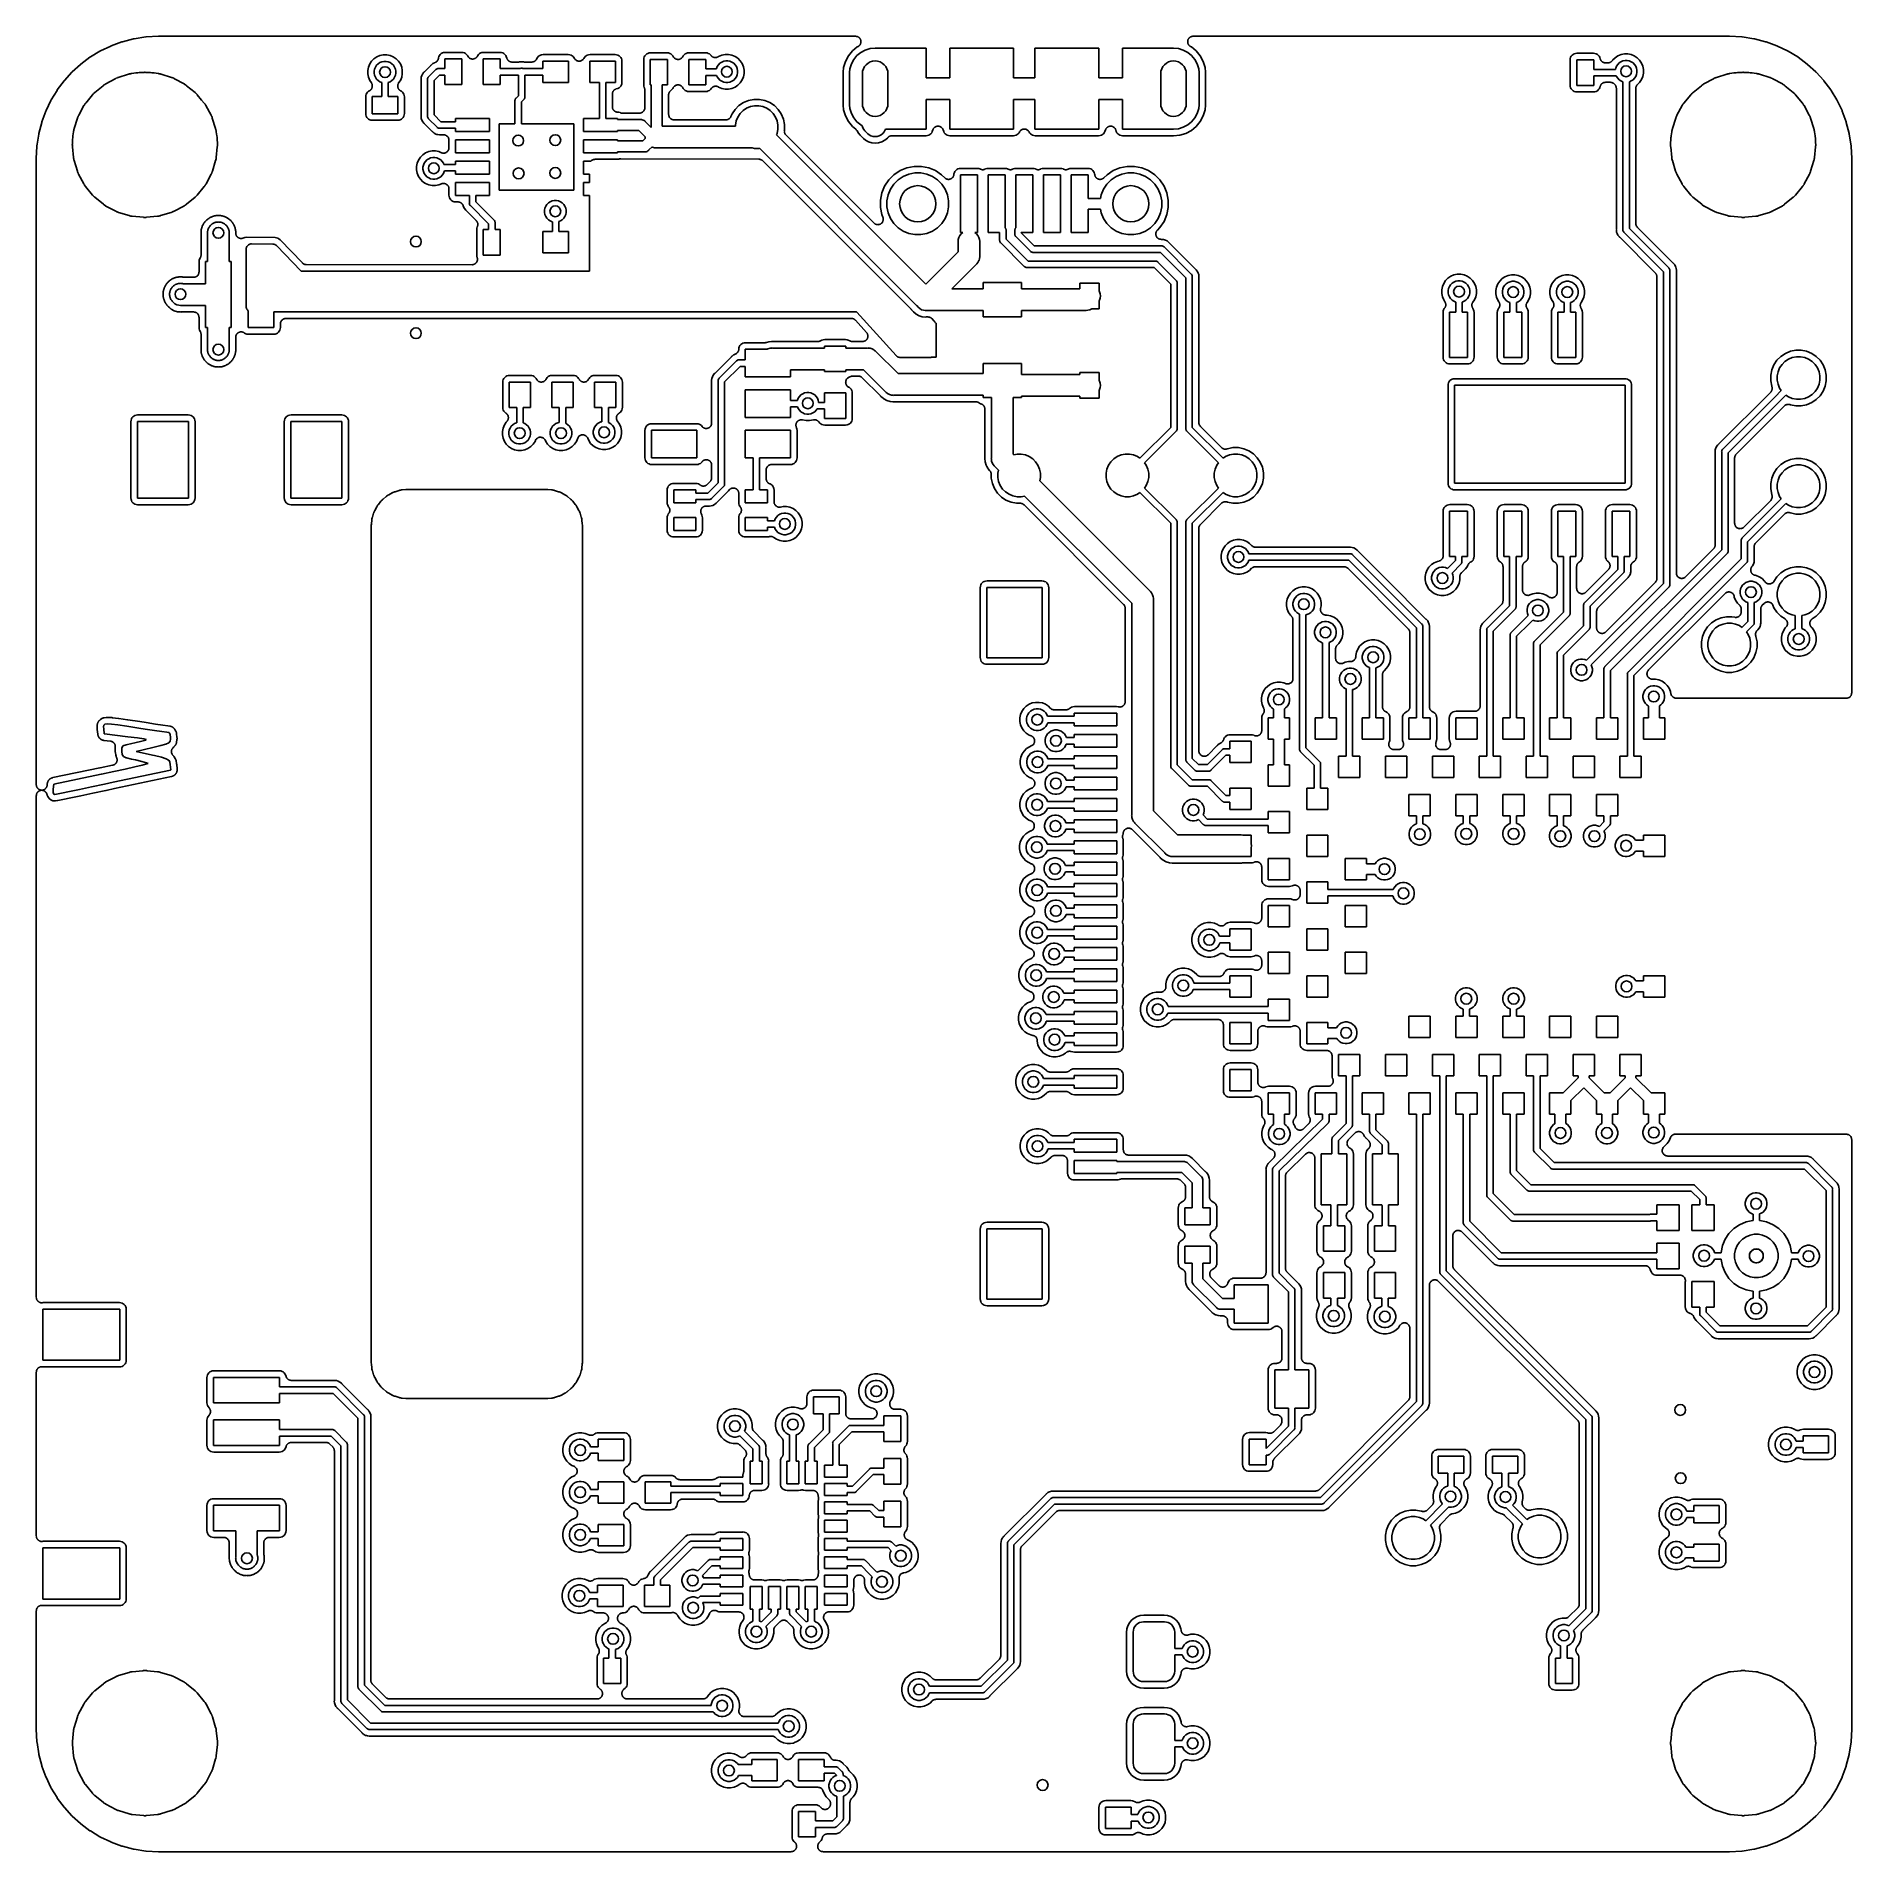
# Model space of a CAD drawing. Extents: x 98.9 to 141.5, y -118.8 to -76.2.
import ezdxf

# ---------------------------------------------------------------- set-up
doc = ezdxf.new("R2010")
doc.units = 0
doc.layers.add('BLACK', color=7, linetype='CONTINUOUS')

msp = doc.modelspace()

# ---------------------------------------------------------------- linework, layer by layer
at = {"layer": 'BLACK', "linetype": 'CONTINUOUS'}
for p, q in [((101.188, -76.2662), (101.461, -76.2247)), ((101.461, -76.2247), (101.463, -76.2245)), ((101.463, -76.2245), (101.469, -76.2243)), ((101.469, -76.2243), (101.474, -76.2235)), ((101.474, -76.2235), (101.764, -76.2089)), ((101.764, -76.2089), (101.766, -76.2088)), ((101.766, -76.2088), (101.768, -76.209)), ((101.768, -76.209), (101.771, -76.2088)), ((101.771, -76.2088), (118.116, -76.2088)), ((118.116, -76.2088), (118.118, -76.2088)), ((118.118, -76.2088), (118.124, -76.2094)), ((118.124, -76.2094), (118.13, -76.2095)), ((118.13, -76.2095), (118.136, -76.2108)), ((118.136, -76.2108), (118.142, -76.2115)), ((118.142, -76.2115), (118.148, -76.2134)), ((118.148, -76.2134), (118.154, -76.2146)), ((118.154, -76.2146), (118.16, -76.2171)), ((118.16, -76.2171), (118.166, -76.219)), ((118.166, -76.219), (118.171, -76.222)), ((118.171, -76.222), (118.177, -76.2243)), ((118.177, -76.2243), (118.182, -76.2279)), ((118.182, -76.2279), (118.188, -76.231)), ((118.188, -76.231), (118.192, -76.2349)), ((118.192, -76.2349), (118.197, -76.2383)), ((118.197, -76.2383), (118.202, -76.2428)), ((118.202, -76.2428), (118.207, -76.2469)), ((125.945, -76.2456), (125.95, -76.2416)), ((125.95, -76.2416), (125.954, -76.2372)), ((125.954, -76.2372), (125.959, -76.2338)), ((125.959, -76.2338), (125.964, -76.23)), ((125.964, -76.23), (125.969, -76.227)), ((125.969, -76.227), (125.975, -76.2235)), ((125.975, -76.2235), (125.98, -76.2212)), ((125.98, -76.2212), (125.986, -76.2183)), ((125.986, -76.2183), (125.992, -76.2165)), ((125.992, -76.2165), (125.998, -76.2141)), ((125.998, -76.2141), (126.004, -76.2129)), ((126.004, -76.2129), (126.009, -76.2112)), ((126.009, -76.2112), (126.016, -76.2106)), ((126.016, -76.2106), (126.022, -76.2093)), ((126.022, -76.2093), (126.028, -76.2093)), ((126.028, -76.2093), (126.034, -76.2088)), ((126.034, -76.2088), (138.611, -76.2088)), ((138.611, -76.2088), (138.613, -76.2088)), ((138.613, -76.2088), (138.615, -76.209)), ((138.615, -76.209), (138.618, -76.2089)), ((138.618, -76.2089), (138.908, -76.2235)), ((138.908, -76.2235), (138.91, -76.2236)), ((138.91, -76.2236), (138.915, -76.2245)), ((138.915, -76.2245), (138.92, -76.2247)), ((138.92, -76.2247), (139.193, -76.2662)), ((100.161, -76.6943), (100.387, -76.5573)), ((100.387, -76.5573), (100.389, -76.5564)), ((100.389, -76.5564), (100.393, -76.5542)), ((100.393, -76.5542), (100.398, -76.5514)), ((100.398, -76.5514), (100.638, -76.4364)), ((100.638, -76.4364), (100.639, -76.4356)), ((100.639, -76.4356), (100.644, -76.4339)), ((100.644, -76.4339), (100.649, -76.4316)), ((100.649, -76.4316), (100.901, -76.3397)), ((100.901, -76.3397), (100.903, -76.3391)), ((100.903, -76.3391), (100.908, -76.3378)), ((100.908, -76.3378), (100.913, -76.336)), ((100.913, -76.336), (101.176, -76.2687)), ((101.176, -76.2687), (101.178, -76.2683)), ((101.178, -76.2683), (101.183, -76.2675)), ((101.183, -76.2675), (101.188, -76.2662)), ((106.956, -76.6592), (106.882, -76.6899)), ((107.035, -76.6436), (106.956, -76.6592)), ((107.115, -76.6436), (107.035, -76.6436)), ((107.194, -76.6592), (107.115, -76.6436)), ((107.268, -76.6899), (107.194, -76.6592)), ((108.353, -76.6559), (108.339, -76.6824)), ((108.372, -76.6327), (108.353, -76.6559)), ((108.395, -76.6137), (108.372, -76.6327)), ((108.421, -76.5995), (108.395, -76.6137)), ((108.45, -76.5908), (108.421, -76.5995)), ((108.486, -76.5872), (108.45, -76.5908)), ((108.874, -76.5872), (108.486, -76.5872)), ((108.91, -76.5908), (108.874, -76.5872)), ((108.939, -76.5995), (108.91, -76.5908)), ((108.965, -76.6137), (108.939, -76.5995)), ((108.988, -76.6327), (108.965, -76.6137)), ((109.007, -76.6559), (108.988, -76.6327)), ((109.018, -76.6759), (109.007, -76.6559)), ((109.253, -76.6559), (109.242, -76.6759)), ((109.272, -76.6327), (109.253, -76.6559)), ((109.295, -76.6137), (109.272, -76.6327)), ((109.321, -76.5995), (109.295, -76.6137)), ((109.35, -76.5908), (109.321, -76.5995)), ((109.386, -76.5872), (109.35, -76.5908)), ((109.774, -76.5872), (109.386, -76.5872)), ((109.81, -76.5908), (109.774, -76.5872)), ((109.839, -76.5995), (109.81, -76.5908)), ((109.865, -76.6137), (109.839, -76.5995)), ((109.888, -76.6327), (109.865, -76.6137)), ((109.907, -76.6559), (109.888, -76.6327)), ((109.921, -76.6824), (109.907, -76.6559)), ((110.695, -76.6637), (110.672, -76.6827)), ((110.721, -76.6495), (110.695, -76.6637)), ((110.75, -76.6408), (110.721, -76.6495)), ((110.786, -76.6372), (110.75, -76.6408)), ((111.374, -76.6372), (110.786, -76.6372)), ((111.41, -76.6408), (111.374, -76.6372)), ((111.439, -76.6495), (111.41, -76.6408)), ((111.465, -76.6637), (111.439, -76.6495)), ((111.488, -76.6827), (111.465, -76.6637)), ((111.795, -76.6637), (111.772, -76.6827)), ((111.821, -76.6495), (111.795, -76.6637)), ((111.85, -76.6408), (111.821, -76.6495)), ((111.886, -76.6372), (111.85, -76.6408)), ((112.474, -76.6372), (111.886, -76.6372)), ((112.51, -76.6408), (112.474, -76.6372)), ((112.539, -76.6495), (112.51, -76.6408)), ((112.565, -76.6637), (112.539, -76.6495)), ((112.588, -76.6827), (112.565, -76.6637)), ((113.173, -76.6649), (113.159, -76.6914)), ((113.192, -76.6417), (113.173, -76.6649)), ((113.215, -76.6227), (113.192, -76.6417)), ((113.241, -76.6085), (113.215, -76.6227)), ((113.27, -76.5998), (113.241, -76.6085)), ((113.306, -76.5962), (113.27, -76.5998)), ((113.694, -76.5962), (113.306, -76.5962)), ((113.73, -76.5998), (113.694, -76.5962)), ((113.759, -76.6085), (113.73, -76.5998)), ((113.785, -76.6227), (113.759, -76.6085)), ((113.808, -76.6417), (113.785, -76.6227)), ((113.827, -76.6649), (113.808, -76.6417)), ((113.838, -76.6849), (113.827, -76.6649)), ((114.073, -76.6649), (114.062, -76.6849)), ((114.092, -76.6417), (114.073, -76.6649)), ((114.115, -76.6227), (114.092, -76.6417)), ((114.141, -76.6085), (114.115, -76.6227)), ((114.17, -76.5998), (114.141, -76.6085)), ((114.206, -76.5962), (114.17, -76.5998)), ((114.594, -76.5962), (114.206, -76.5962)), ((114.63, -76.5998), (114.594, -76.5962)), ((114.659, -76.6085), (114.63, -76.5998)), ((114.685, -76.6227), (114.659, -76.6085)), ((114.708, -76.6417), (114.685, -76.6227)), ((114.724, -76.6612), (114.708, -76.6417)), ((114.728, -76.6652), (114.724, -76.6612)), ((114.732, -76.6697), (114.728, -76.6652)), ((114.737, -76.674), (114.732, -76.6697)), ((114.976, -76.6492), (114.902, -76.6799)), ((115.055, -76.6336), (114.976, -76.6492)), ((115.135, -76.6336), (115.055, -76.6336)), ((115.214, -76.6492), (115.135, -76.6336)), ((115.288, -76.6799), (115.214, -76.6492)), ((117.946, -76.6675), (117.877, -76.7982)), ((118.04, -76.5529), (117.946, -76.6675)), ((118.155, -76.4589), (118.04, -76.5529)), ((118.074, -76.7525), (118.149, -76.6612)), ((118.149, -76.6612), (118.24, -76.5862)), ((118.176, -76.4478), (118.155, -76.4589)), ((118.181, -76.4444), (118.176, -76.4478)), ((118.186, -76.4415), (118.181, -76.4444)), ((118.191, -76.4375), (118.186, -76.4415)), ((118.196, -76.434), (118.191, -76.4375)), ((118.201, -76.4297), (118.196, -76.434)), ((118.205, -76.4259), (118.201, -76.4297)), ((118.209, -76.421), (118.205, -76.4259)), ((118.207, -76.2469), (118.21, -76.2516)), ((118.214, -76.4165), (118.209, -76.421)), ((118.21, -76.2516), (118.215, -76.256)), ((118.217, -76.4115), (118.214, -76.4165)), ((118.215, -76.256), (118.218, -76.2613)), ((118.221, -76.4068), (118.217, -76.4115)), ((118.218, -76.2613), (118.222, -76.2662)), ((118.224, -76.4012), (118.221, -76.4068)), ((118.222, -76.2662), (118.225, -76.2716)), ((118.228, -76.3959), (118.224, -76.4012)), ((118.225, -76.2716), (118.228, -76.2767)), ((118.228, -76.2767), (118.231, -76.2826)), ((118.23, -76.3903), (118.228, -76.3959)), ((118.233, -76.385), (118.23, -76.3903)), ((118.231, -76.2826), (118.234, -76.2882)), ((118.235, -76.3789), (118.233, -76.385)), ((118.234, -76.2882), (118.235, -76.294)), ((118.235, -76.294), (118.238, -76.2996)), ((118.237, -76.373), (118.235, -76.3789)), ((118.239, -76.3671), (118.237, -76.373)), ((118.238, -76.2996), (118.239, -76.3059)), ((118.239, -76.3059), (118.241, -76.312)), ((118.24, -76.3613), (118.239, -76.3671)), ((118.241, -76.355), (118.24, -76.3613)), ((118.24, -76.5862), (118.344, -76.5305)), ((118.241, -76.312), (118.241, -76.318)), ((118.241, -76.318), (118.242, -76.324)), ((118.242, -76.3488), (118.241, -76.355)), ((118.242, -76.324), (118.242, -76.3303)), ((118.242, -76.3303), (118.243, -76.3366)), ((118.243, -76.3366), (118.242, -76.3427)), ((118.242, -76.3427), (118.242, -76.3488)), ((118.344, -76.5305), (118.457, -76.4962)), ((118.457, -76.4962), (118.575, -76.4846)), ((118.575, -76.4846), (118.604, -76.4875)), ((118.604, -76.4875), (119.775, -76.4875)), ((119.775, -76.4875), (119.775, -77.1835)), ((120.325, -77.1835), (120.325, -76.4875)), ((120.325, -76.4875), (121.825, -76.4875)), ((121.825, -76.4875), (121.825, -77.1835)), ((122.325, -77.1835), (122.325, -76.4875)), ((122.325, -76.4875), (123.825, -76.4875)), ((123.825, -76.4875), (123.825, -77.1835)), ((124.375, -77.1835), (124.375, -76.4875)), ((124.375, -76.4875), (125.546, -76.4875)), ((125.546, -76.4875), (125.575, -76.4846)), ((125.575, -76.4846), (125.693, -76.4962)), ((125.693, -76.4962), (125.806, -76.5305)), ((125.806, -76.5305), (125.91, -76.5862)), ((125.907, -76.3349), (125.908, -76.3286)), ((125.908, -76.3409), (125.907, -76.3349)), ((125.908, -76.3222), (125.909, -76.3163)), ((125.908, -76.3286), (125.908, -76.3222)), ((125.908, -76.347), (125.908, -76.3409)), ((125.909, -76.3532), (125.908, -76.347)), ((125.909, -76.3163), (125.91, -76.3102)), ((125.909, -76.3596), (125.909, -76.3532)), ((125.911, -76.3654), (125.909, -76.3596)), ((125.91, -76.3102), (125.912, -76.3041)), ((125.91, -76.5862), (126.001, -76.6612)), ((125.912, -76.3713), (125.911, -76.3654)), ((125.912, -76.3041), (125.913, -76.2979)), ((125.915, -76.3772), (125.912, -76.3713)), ((125.913, -76.2979), (125.915, -76.2924)), ((125.915, -76.2924), (125.917, -76.2865)), ((125.916, -76.3833), (125.915, -76.3772)), ((125.919, -76.3887), (125.916, -76.3833)), ((125.917, -76.2865), (125.92, -76.281)), ((125.921, -76.3943), (125.919, -76.3887)), ((125.92, -76.281), (125.923, -76.2751)), ((125.925, -76.3997), (125.921, -76.3943)), ((125.923, -76.2751), (125.926, -76.2701)), ((125.928, -76.4053), (125.925, -76.3997)), ((125.926, -76.2701), (125.929, -76.2647)), ((125.932, -76.41), (125.928, -76.4053)), ((125.929, -76.2647), (125.933, -76.2599)), ((125.935, -76.4151), (125.932, -76.41)), ((125.933, -76.2599), (125.936, -76.2546)), ((125.939, -76.4197), (125.935, -76.4151)), ((125.936, -76.2546), (125.941, -76.2503)), ((125.943, -76.4246), (125.939, -76.4197)), ((125.941, -76.2503), (125.945, -76.2456)), ((125.948, -76.4285), (125.943, -76.4246)), ((125.952, -76.4329), (125.948, -76.4285)), ((125.957, -76.4365), (125.952, -76.4329)), ((125.962, -76.4405), (125.957, -76.4365)), ((125.968, -76.4435), (125.962, -76.4405)), ((125.973, -76.4469), (125.968, -76.4435)), ((125.974, -76.4478), (125.973, -76.4469)), ((125.995, -76.4589), (125.974, -76.4478)), ((126.11, -76.5529), (125.995, -76.4589)), ((126.001, -76.6612), (126.076, -76.7525)), ((126.204, -76.6675), (126.11, -76.5529)), ((126.273, -76.7982), (126.204, -76.6675)), ((134.927, -76.6517), (134.908, -76.6749)), ((134.95, -76.6327), (134.927, -76.6517)), ((134.976, -76.6185), (134.95, -76.6327)), ((135.005, -76.6098), (134.976, -76.6185)), ((135.041, -76.6062), (135.005, -76.6098)), ((135.429, -76.6062), (135.041, -76.6062)), ((135.465, -76.6098), (135.429, -76.6062)), ((135.494, -76.6185), (135.465, -76.6098)), ((135.52, -76.6327), (135.494, -76.6185)), ((135.543, -76.6517), (135.52, -76.6327)), ((135.562, -76.6749), (135.543, -76.6517)), ((136.002, -76.6699), (135.936, -76.7143)), ((136.076, -76.6392), (136.002, -76.6699)), ((136.155, -76.6236), (136.076, -76.6392)), ((136.235, -76.6236), (136.155, -76.6236)), ((136.314, -76.6392), (136.235, -76.6236)), ((136.388, -76.6699), (136.314, -76.6392)), ((136.454, -76.7143), (136.388, -76.6699)), ((139.193, -76.2662), (139.195, -76.2664)), ((139.195, -76.2664), (139.2, -76.2679)), ((139.2, -76.2679), (139.206, -76.2687)), ((139.206, -76.2687), (139.469, -76.336)), ((139.469, -76.336), (139.471, -76.3364)), ((139.471, -76.3364), (139.476, -76.3384)), ((139.476, -76.3384), (139.481, -76.3397)), ((139.481, -76.3397), (139.733, -76.4316)), ((139.733, -76.4316), (139.734, -76.4322)), ((139.734, -76.4322), (139.739, -76.4346)), ((139.739, -76.4346), (139.744, -76.4364)), ((139.744, -76.4364), (139.984, -76.5514)), ((139.984, -76.5514), (139.985, -76.5522)), ((139.985, -76.5522), (139.99, -76.555)), ((139.99, -76.555), (139.995, -76.5573)), ((139.995, -76.5573), (140.221, -76.6943)), ((99.5509, -77.2461), (99.7276, -77.0516)), ((99.7276, -77.0516), (99.7288, -77.0503)), ((99.7288, -77.0503), (99.7327, -77.0469)), ((99.7327, -77.0469), (99.7362, -77.043)), ((99.7362, -77.043), (99.9307, -76.8664)), ((99.9307, -76.8664), (99.9321, -76.8652)), ((99.9321, -76.8652), (99.9363, -76.8621)), ((99.9363, -76.8621), (99.9401, -76.8586)), ((99.9401, -76.8586), (100.151, -76.7011)), ((100.151, -76.7011), (100.152, -76.7001)), ((100.152, -76.7001), (100.157, -76.6974)), ((100.157, -76.6974), (100.161, -76.6943)), ((101.066, -77.0964), (101.063, -77.0974)), ((101.08, -77.0928), (101.066, -77.0964)), ((101.083, -77.092), (101.08, -77.0928)), ((101.085, -77.0915), (101.083, -77.092)), ((101.087, -77.091), (101.085, -77.0915)), ((101.088, -77.0906), (101.087, -77.091)), ((101.09, -77.0901), (101.088, -77.0906)), ((101.092, -77.0895), (101.09, -77.0901)), ((101.094, -77.0892), (101.092, -77.0895)), ((101.096, -77.0888), (101.094, -77.0892)), ((101.098, -77.0883), (101.096, -77.0888)), ((101.1, -77.088), (101.098, -77.0883)), ((101.102, -77.0874), (101.1, -77.088)), ((101.104, -77.0872), (101.102, -77.0874)), ((101.106, -77.0869), (101.104, -77.0872)), ((101.121, -77.0838), (101.106, -77.0869)), ((101.122, -77.0837), (101.121, -77.0838)), ((101.13, -77.0834), (101.122, -77.0837)), ((101.132, -77.0832), (101.13, -77.0834)), ((101.225, -77.0689), (101.132, -77.0832)), ((101.226, -77.0686), (101.225, -77.0689)), ((101.257, -77.0641), (101.226, -77.0686)), ((101.267, -77.0625), (101.257, -77.064)), ((101.257, -77.064), (101.257, -77.0641)), ((101.257, -77.0641), (101.257, -77.0641)), ((101.277, -77.062), (101.267, -77.0625)), ((101.278, -77.062), (101.277, -77.062)), ((101.277, -77.062), (101.277, -77.062)), ((101.307, -77.0604), (101.278, -77.062)), ((101.308, -77.0605), (101.307, -77.0604)), ((101.309, -77.0604), (101.308, -77.0605)), ((101.399, -77.0559), (101.309, -77.0604)), ((101.4, -77.0558), (101.399, -77.0559)), ((101.423, -77.0546), (101.4, -77.0558)), ((101.425, -77.0543), (101.423, -77.0546)), ((101.428, -77.0543), (101.425, -77.0543)), ((101.429, -77.0542), (101.428, -77.0543)), ((101.431, -77.054), (101.429, -77.0542)), ((101.433, -77.054), (101.431, -77.054)), ((101.435, -77.0538), (101.433, -77.054)), ((101.437, -77.0539), (101.435, -77.0538)), ((101.439, -77.0538), (101.437, -77.0539)), ((101.441, -77.0538), (101.439, -77.0538)), ((101.443, -77.0538), (101.441, -77.0538)), ((101.445, -77.0537), (101.443, -77.0538)), ((101.447, -77.054), (101.445, -77.0537)), ((101.449, -77.054), (101.447, -77.054)), ((101.451, -77.054), (101.449, -77.054)), ((101.453, -77.0542), (101.451, -77.054)), ((101.455, -77.0542), (101.453, -77.0542)), ((101.457, -77.0545), (101.455, -77.0542)), ((101.459, -77.0546), (101.457, -77.0545)), ((101.481, -77.0557), (101.459, -77.0546)), ((101.481, -77.0558), (101.481, -77.0557)), ((101.483, -77.0559), (101.481, -77.0558)), ((101.573, -77.0604), (101.483, -77.0559)), ((101.483, -77.0559), (101.483, -77.0559)), ((101.483, -77.0559), (101.483, -77.0559)), ((101.604, -77.062), (101.573, -77.0603)), ((101.573, -77.0603), (101.573, -77.0604)), ((101.605, -77.062), (101.604, -77.062)), ((101.604, -77.062), (101.604, -77.062)), ((101.615, -77.0625), (101.605, -77.062)), ((101.625, -77.064), (101.615, -77.0625)), ((101.625, -77.0641), (101.625, -77.064)), ((101.625, -77.064), (101.625, -77.064)), ((101.654, -77.0684), (101.625, -77.0641)), ((101.655, -77.0686), (101.654, -77.0684)), ((101.656, -77.0689), (101.655, -77.0686)), ((101.75, -77.0832), (101.656, -77.0689)), ((101.758, -77.0836), (101.75, -77.0832)), ((101.761, -77.084), (101.758, -77.0836)), ((101.776, -77.0869), (101.761, -77.084)), ((101.778, -77.0871), (101.776, -77.0869)), ((101.78, -77.0878), (101.778, -77.0871)), ((101.782, -77.088), (101.78, -77.0878)), ((101.784, -77.0883), (101.782, -77.088)), ((101.786, -77.0888), (101.784, -77.0883)), ((101.788, -77.0891), (101.786, -77.0888)), ((101.79, -77.0898), (101.788, -77.0891)), ((101.792, -77.0901), (101.79, -77.0898)), ((101.794, -77.0906), (101.792, -77.0901)), ((101.795, -77.091), (101.794, -77.0906)), ((101.797, -77.0915), (101.795, -77.091)), ((101.8, -77.0924), (101.797, -77.0915)), ((101.801, -77.0928), (101.8, -77.0924)), ((101.816, -77.0966), (101.801, -77.0928)), ((101.817, -77.0968), (101.816, -77.0966)), ((101.824, -77.1001), (101.817, -77.0968)), ((106.684, -76.9315), (106.669, -77.01)), ((106.669, -77.01), (106.669, -77.09)), ((106.669, -77.09), (106.684, -77.1685)), ((106.715, -76.8575), (106.684, -76.9315)), ((106.759, -76.7909), (106.715, -76.8575)), ((106.816, -76.7343), (106.759, -76.7909)), ((106.882, -76.6899), (106.816, -76.7343)), ((106.821, -77.025), (106.831, -76.9759)), ((106.821, -77.075), (106.821, -77.025)), ((106.831, -77.1241), (106.821, -77.075)), ((106.831, -76.9759), (106.85, -76.9297)), ((106.85, -76.9297), (106.878, -76.8881)), ((106.878, -76.8881), (106.913, -76.8527)), ((106.913, -76.8527), (106.955, -76.8249)), ((106.955, -76.8249), (107.001, -76.8058)), ((107.001, -76.8058), (107.05, -76.796)), ((107.05, -76.796), (107.1, -76.796)), ((107.1, -76.796), (107.149, -76.8058)), ((107.149, -76.8058), (107.195, -76.8249)), ((107.195, -76.8249), (107.237, -76.8527)), ((107.237, -76.8527), (107.272, -76.8881)), ((107.334, -76.7343), (107.268, -76.6899)), ((107.272, -76.8881), (107.3, -76.9297)), ((107.3, -76.9297), (107.319, -76.9759)), ((107.319, -76.9759), (107.329, -77.025)), ((107.329, -77.075), (107.319, -77.1241)), ((107.329, -77.025), (107.329, -77.075)), ((107.391, -76.7909), (107.334, -76.7343)), ((107.435, -76.8575), (107.391, -76.7909)), ((107.466, -76.9315), (107.435, -76.8575)), ((107.481, -77.01), (107.466, -76.9315)), ((107.466, -77.1685), (107.481, -77.09)), ((107.481, -77.09), (107.481, -77.01)), ((107.959, -77.0874), (107.952, -77.1009)), ((107.981, -77.0601), (107.959, -77.0874)), ((107.984, -77.0565), (107.981, -77.0601)), ((107.981, -77.0601), (107.981, -77.0601)), ((107.988, -77.0526), (107.984, -77.0565)), ((107.984, -77.0565), (107.984, -77.0565)), ((107.991, -77.0494), (107.988, -77.0526)), ((107.995, -77.0456), (107.991, -77.0494)), ((107.999, -77.0423), (107.995, -77.0456)), ((108.001, -77.041), (107.999, -77.0423)), ((108.15, -76.8917), (108.001, -77.041)), ((108.099, -77.1585), (108.267, -76.9898)), ((108.153, -76.8876), (108.15, -76.8917)), ((108.157, -76.8838), (108.153, -76.8876)), ((108.158, -76.8825), (108.157, -76.8838)), ((108.162, -76.8786), (108.158, -76.8825)), ((108.196, -76.85), (108.162, -76.8786)), ((108.236, -76.8288), (108.196, -76.85)), ((108.24, -76.8277), (108.236, -76.8288)), ((108.251, -76.8232), (108.24, -76.8277)), ((108.261, -76.8188), (108.251, -76.8232)), ((108.262, -76.8185), (108.261, -76.8188)), ((108.272, -76.8117), (108.262, -76.8183)), ((108.262, -76.8183), (108.262, -76.8185)), ((108.267, -76.9898), (108.27, -76.9869)), ((108.27, -76.9869), (108.281, -76.9773)), ((108.282, -76.8052), (108.272, -76.8117)), ((108.281, -76.9773), (108.295, -76.9703)), ((108.283, -76.8048), (108.282, -76.8052)), ((108.292, -76.7961), (108.283, -76.8045)), ((108.283, -76.8045), (108.283, -76.8048)), ((108.3, -76.7879), (108.292, -76.7961)), ((108.295, -76.9703), (108.309, -76.9659)), ((108.301, -76.787), (108.3, -76.7874)), ((108.3, -76.7874), (108.3, -76.7879)), ((108.307, -76.7772), (108.301, -76.787)), ((108.314, -76.7674), (108.307, -76.7772)), ((108.309, -76.9659), (108.32, -76.9648)), ((108.319, -76.7555), (108.314, -76.7665)), ((108.314, -76.7665), (108.314, -76.7669)), ((108.314, -76.7669), (108.314, -76.7674)), ((108.324, -76.7447), (108.319, -76.7555)), ((108.32, -76.9648), (108.324, -76.9644)), ((108.32, -76.9648), (108.32, -76.9648)), ((108.326, -76.732), (108.324, -76.7436)), ((108.324, -76.7436), (108.324, -76.7441)), ((108.324, -76.7441), (108.324, -76.7447)), ((108.324, -76.9644), (108.328, -76.9648)), ((108.329, -76.7204), (108.326, -76.732)), ((108.328, -76.9648), (108.48, -76.9648)), ((108.33, -76.7111), (108.329, -76.7186)), ((108.329, -76.7186), (108.329, -76.7193)), ((108.329, -76.7193), (108.329, -76.7193)), ((108.329, -76.7193), (108.329, -76.7194)), ((108.329, -76.7194), (108.329, -76.7204)), ((108.339, -76.6824), (108.33, -76.7111)), ((108.48, -76.9648), (108.48, -76.741)), ((108.48, -76.741), (108.88, -76.741)), ((108.88, -76.741), (108.88, -77.341)), ((109.025, -76.6859), (109.018, -76.6759)), ((109.031, -76.6961), (109.025, -76.6859)), ((109.032, -76.6963), (109.031, -76.6961)), ((109.032, -76.6965), (109.032, -76.6963)), ((109.04, -76.705), (109.032, -76.6965)), ((109.049, -76.7137), (109.04, -76.705)), ((109.049, -76.7138), (109.049, -76.7137)), ((109.049, -76.714), (109.049, -76.7138)), ((109.059, -76.7208), (109.049, -76.714)), ((109.069, -76.7276), (109.059, -76.7208)), ((109.07, -76.7277), (109.069, -76.7276)), ((109.07, -76.7279), (109.07, -76.7277)), ((109.081, -76.7326), (109.07, -76.7279)), ((109.092, -76.7372), (109.081, -76.7326)), ((109.092, -76.7373), (109.092, -76.7372)), ((109.093, -76.7374), (109.092, -76.7373)), ((109.105, -76.7398), (109.093, -76.7374)), ((109.116, -76.7423), (109.105, -76.7398)), ((109.117, -76.7423), (109.116, -76.7423)), ((109.129, -76.7424), (109.117, -76.7423)), ((109.117, -76.7423), (109.117, -76.7423)), ((109.141, -76.7425), (109.129, -76.7424)), ((109.142, -76.7425), (109.141, -76.7425)), ((109.154, -76.7402), (109.142, -76.7425)), ((109.142, -76.7425), (109.142, -76.7425)), ((109.166, -76.7379), (109.154, -76.7402)), ((109.177, -76.7332), (109.166, -76.7378)), ((109.166, -76.7378), (109.166, -76.7378)), ((109.166, -76.7378), (109.166, -76.7379)), ((109.189, -76.7287), (109.177, -76.7332)), ((109.199, -76.7218), (109.189, -76.7284)), ((109.189, -76.7284), (109.189, -76.7285)), ((109.189, -76.7285), (109.189, -76.7287)), ((109.209, -76.7152), (109.199, -76.7218)), ((109.21, -76.715), (109.209, -76.7152)), ((109.218, -76.7063), (109.21, -76.7148)), ((109.21, -76.7148), (109.21, -76.715)), ((109.227, -76.6979), (109.218, -76.7063)), ((109.234, -76.6875), (109.227, -76.6974)), ((109.227, -76.6974), (109.227, -76.6976)), ((109.227, -76.6976), (109.227, -76.6979)), ((109.241, -76.6774), (109.234, -76.6875)), ((109.242, -76.6759), (109.241, -76.6769)), ((109.241, -76.6769), (109.241, -76.677)), ((109.241, -76.677), (109.241, -76.677)), ((109.241, -76.677), (109.241, -76.6774)), ((109.38, -77.341), (109.38, -76.741)), ((109.38, -76.741), (109.78, -76.741)), ((109.78, -76.741), (109.78, -76.9648)), ((109.78, -76.9648), (110.25, -76.9648)), ((109.934, -76.7223), (109.921, -76.6824)), ((109.936, -76.7275), (109.934, -76.7223)), ((109.937, -76.733), (109.936, -76.7275)), ((109.94, -76.7389), (109.937, -76.733)), ((109.943, -76.7452), (109.94, -76.7389)), ((109.946, -76.7499), (109.943, -76.7452)), ((109.949, -76.7549), (109.946, -76.7499)), ((109.953, -76.7602), (109.949, -76.7549)), ((109.957, -76.7658), (109.953, -76.7602)), ((109.961, -76.7698), (109.957, -76.7658)), ((109.964, -76.7743), (109.961, -76.7698)), ((109.97, -76.7786), (109.964, -76.7743)), ((109.974, -76.7834), (109.97, -76.7786)), ((109.979, -76.7865), (109.974, -76.7834)), ((109.983, -76.7902), (109.979, -76.7865)), ((109.989, -76.7934), (109.983, -76.7902)), ((109.995, -76.7972), (109.989, -76.7934)), ((110, -76.7994), (109.995, -76.7972)), ((110.005, -76.8021), (110, -76.7994)), ((110.011, -76.8042), (110.005, -76.8021)), ((110.018, -76.8068), (110.011, -76.8042)), ((110.023, -76.8079), (110.018, -76.8068)), ((110.029, -76.8096), (110.023, -76.8079)), ((110.035, -76.8104), (110.029, -76.8096)), ((110.042, -76.8117), (110.035, -76.8104)), ((110.048, -76.8118), (110.042, -76.8117)), ((110.053, -76.8124), (110.048, -76.8118)), ((110.055, -76.8124), (110.053, -76.8124)), ((110.207, -76.8124), (110.055, -76.8124)), ((110.213, -76.8119), (110.207, -76.8124)), ((110.218, -76.8119), (110.213, -76.8119)), ((110.225, -76.8107), (110.218, -76.8119)), ((110.229, -76.8103), (110.225, -76.8107)), ((110.28, -76.8053), (110.229, -76.8103)), ((110.229, -76.8103), (110.229, -76.8103)), ((110.25, -76.9648), (110.251, -76.9643)), ((110.251, -76.9643), (110.265, -76.9599)), ((110.265, -76.9599), (110.279, -76.9586)), ((110.279, -76.9586), (110.28, -76.9584)), ((110.334, -76.8106), (110.28, -76.8053)), ((110.28, -76.9584), (110.28, -76.9584)), ((110.28, -76.9584), (110.295, -76.9599)), ((110.295, -76.9599), (110.309, -76.9643)), ((110.309, -76.9643), (110.31, -76.9648)), ((110.31, -76.9648), (110.78, -76.9648)), ((110.34, -76.8118), (110.334, -76.8106)), ((110.345, -76.8118), (110.34, -76.8118)), ((110.351, -76.8124), (110.345, -76.8118)), ((110.353, -76.8124), (110.351, -76.8124)), ((110.52, -76.8124), (110.353, -76.8124)), ((110.526, -76.8118), (110.52, -76.8124)), ((110.531, -76.8119), (110.526, -76.8118)), ((110.538, -76.8106), (110.531, -76.8119)), ((110.545, -76.81), (110.538, -76.8106)), ((110.55, -76.8083), (110.545, -76.81)), ((110.556, -76.8073), (110.55, -76.8083)), ((110.562, -76.8048), (110.556, -76.8073)), ((110.568, -76.8028), (110.562, -76.8048)), ((110.573, -76.8002), (110.568, -76.8028)), ((110.579, -76.798), (110.573, -76.8002)), ((110.584, -76.7943), (110.579, -76.798)), ((110.59, -76.7912), (110.584, -76.7943)), ((110.595, -76.7876), (110.59, -76.7912)), ((110.6, -76.7845), (110.595, -76.7876)), ((110.604, -76.7798), (110.6, -76.7845)), ((110.61, -76.7755), (110.604, -76.7798)), ((110.613, -76.7711), (110.61, -76.7755)), ((110.617, -76.7672), (110.613, -76.7711)), ((110.621, -76.7616), (110.617, -76.7672)), ((110.625, -76.7564), (110.621, -76.7616)), ((110.628, -76.7514), (110.625, -76.7564)), ((110.631, -76.7467), (110.628, -76.7514)), ((110.633, -76.7428), (110.631, -76.7467)), ((110.653, -76.7059), (110.633, -76.7428)), ((110.672, -76.6827), (110.653, -76.7059)), ((110.78, -76.9648), (110.78, -76.791)), ((110.78, -76.791), (111.38, -76.791)), ((111.38, -76.791), (111.38, -77.291)), ((111.507, -76.7059), (111.488, -76.6827)), ((111.518, -76.7259), (111.507, -76.7059)), ((111.525, -76.7359), (111.518, -76.7259)), ((111.531, -76.7461), (111.525, -76.7359)), ((111.532, -76.7463), (111.531, -76.7461)), ((111.532, -76.7465), (111.532, -76.7463)), ((111.54, -76.7549), (111.532, -76.7465)), ((111.549, -76.7637), (111.54, -76.7549)), ((111.549, -76.7638), (111.549, -76.7637)), ((111.549, -76.764), (111.549, -76.7638)), ((111.559, -76.7708), (111.549, -76.764)), ((111.569, -76.7776), (111.559, -76.7708)), ((111.57, -76.7777), (111.569, -76.7776)), ((111.57, -76.7779), (111.57, -76.7777)), ((111.581, -76.7826), (111.57, -76.7779)), ((111.592, -76.7872), (111.581, -76.7826)), ((111.592, -76.7873), (111.592, -76.7872)), ((111.593, -76.7874), (111.592, -76.7873)), ((111.605, -76.7898), (111.593, -76.7874)), ((111.616, -76.7923), (111.605, -76.7898)), ((111.617, -76.7923), (111.616, -76.7923)), ((111.629, -76.7924), (111.617, -76.7923)), ((111.617, -76.7923), (111.617, -76.7923)), ((111.641, -76.7925), (111.629, -76.7924)), ((111.642, -76.7925), (111.641, -76.7925)), ((111.654, -76.7902), (111.642, -76.7925)), ((111.642, -76.7925), (111.642, -76.7925)), ((111.666, -76.7879), (111.654, -76.7902)), ((111.677, -76.7832), (111.666, -76.7878)), ((111.666, -76.7878), (111.666, -76.7878)), ((111.666, -76.7878), (111.666, -76.7879)), ((111.689, -76.7787), (111.677, -76.7832)), ((111.699, -76.7718), (111.689, -76.7784)), ((111.689, -76.7784), (111.689, -76.7785)), ((111.689, -76.7785), (111.689, -76.7787)), ((111.709, -76.7652), (111.699, -76.7718)), ((111.71, -76.765), (111.709, -76.7652)), ((111.718, -76.7564), (111.71, -76.7648)), ((111.71, -76.7648), (111.71, -76.765)), ((111.727, -76.7479), (111.718, -76.7564)), ((111.734, -76.7374), (111.727, -76.7474)), ((111.727, -76.7474), (111.727, -76.7476)), ((111.727, -76.7476), (111.727, -76.7479)), ((111.741, -76.7274), (111.734, -76.7374)), ((111.742, -76.7259), (111.741, -76.7269)), ((111.741, -76.7269), (111.741, -76.727)), ((111.741, -76.727), (111.741, -76.727)), ((111.741, -76.727), (111.741, -76.7274)), ((111.753, -76.7059), (111.742, -76.7259)), ((111.772, -76.6827), (111.753, -76.7059)), ((111.88, -77.291), (111.88, -76.791)), ((111.88, -76.791), (112.48, -76.791)), ((112.48, -76.791), (112.48, -77.291)), ((112.607, -76.7059), (112.588, -76.6827)), ((112.621, -76.7324), (112.607, -76.7059)), ((112.63, -76.7611), (112.621, -76.7324)), ((112.634, -76.7972), (112.63, -76.7611)), ((112.634, -77.2848), (112.634, -76.7972)), ((113.15, -76.7201), (113.146, -76.7562)), ((113.146, -76.7562), (113.146, -77.3438)), ((113.159, -76.6914), (113.15, -76.7201)), ((113.3, -77.35), (113.3, -76.75)), ((113.3, -76.75), (113.7, -76.75)), ((113.7, -76.75), (113.7, -77.35)), ((113.845, -76.6949), (113.838, -76.6849)), ((113.851, -76.7051), (113.845, -76.6949)), ((113.852, -76.7053), (113.851, -76.7051)), ((113.852, -76.7055), (113.852, -76.7053)), ((113.86, -76.7139), (113.852, -76.7055)), ((113.869, -76.7227), (113.86, -76.7139)), ((113.869, -76.7228), (113.869, -76.7227)), ((113.869, -76.723), (113.869, -76.7228)), ((113.879, -76.7298), (113.869, -76.723)), ((113.889, -76.7366), (113.879, -76.7298)), ((113.89, -76.7367), (113.889, -76.7366)), ((113.89, -76.7369), (113.89, -76.7367)), ((113.901, -76.7416), (113.89, -76.7369)), ((113.912, -76.7462), (113.901, -76.7416)), ((113.912, -76.7463), (113.912, -76.7462)), ((113.913, -76.7464), (113.912, -76.7463)), ((113.925, -76.7488), (113.913, -76.7464)), ((113.936, -76.7513), (113.925, -76.7488)), ((113.937, -76.7513), (113.936, -76.7513)), ((113.949, -76.7514), (113.937, -76.7513)), ((113.937, -76.7513), (113.937, -76.7513)), ((113.961, -76.7515), (113.949, -76.7514)), ((113.962, -76.7515), (113.961, -76.7515)), ((113.974, -76.7492), (113.962, -76.7515)), ((113.962, -76.7515), (113.962, -76.7515)), ((113.986, -76.7469), (113.974, -76.7492)), ((113.997, -76.7422), (113.986, -76.7468)), ((113.986, -76.7468), (113.986, -76.7468)), ((113.986, -76.7468), (113.986, -76.7469)), ((114.009, -76.7377), (113.997, -76.7422)), ((114.019, -76.7308), (114.009, -76.7374)), ((114.009, -76.7374), (114.009, -76.7375)), ((114.009, -76.7375), (114.009, -76.7377)), ((114.029, -76.7242), (114.019, -76.7308)), ((114.03, -76.724), (114.029, -76.7242)), ((114.038, -76.7154), (114.03, -76.7238)), ((114.03, -76.7238), (114.03, -76.724)), ((114.047, -76.7069), (114.038, -76.7154)), ((114.054, -76.6965), (114.047, -76.7064)), ((114.047, -76.7064), (114.047, -76.7066)), ((114.047, -76.7066), (114.047, -76.7069)), ((114.061, -76.6864), (114.054, -76.6965)), ((114.062, -76.6849), (114.061, -76.6859)), ((114.061, -76.6859), (114.061, -76.686)), ((114.061, -76.686), (114.061, -76.686)), ((114.061, -76.686), (114.061, -76.6864)), ((114.2, -77.35), (114.2, -76.75)), ((114.2, -76.75), (114.6, -76.75)), ((114.6, -76.75), (114.6, -76.9738)), ((114.6, -76.9738), (114.849, -76.9738)), ((114.742, -76.6787), (114.737, -76.674)), ((114.747, -76.6819), (114.742, -76.6787)), ((114.751, -76.6856), (114.747, -76.6819)), ((114.757, -76.6888), (114.751, -76.6856)), ((114.762, -76.6925), (114.757, -76.6888)), ((114.768, -76.6947), (114.762, -76.6925)), ((114.773, -76.6975), (114.768, -76.6947)), ((114.779, -76.6995), (114.773, -76.6975)), ((114.785, -76.702), (114.779, -76.6995)), ((114.791, -76.7032), (114.785, -76.702)), ((114.796, -76.7049), (114.791, -76.7032)), ((114.803, -76.7056), (114.796, -76.7049)), ((114.81, -76.707), (114.803, -76.7056)), ((114.815, -76.707), (114.81, -76.707)), ((114.821, -76.7076), (114.815, -76.707)), ((114.828, -76.707), (114.821, -76.7076)), ((114.834, -76.7071), (114.828, -76.707)), ((114.84, -76.706), (114.834, -76.7071)), ((114.846, -76.7055), (114.84, -76.706)), ((114.852, -76.7036), (114.846, -76.7055)), ((114.849, -76.9738), (114.851, -76.9659)), ((114.851, -76.9659), (114.87, -76.9197)), ((114.859, -76.7023), (114.852, -76.7036)), ((114.864, -76.7002), (114.859, -76.7023)), ((114.869, -76.6986), (114.864, -76.7002)), ((114.875, -76.6955), (114.869, -76.6986)), ((114.87, -76.9197), (114.898, -76.8781)), ((114.882, -76.693), (114.875, -76.6955)), ((114.886, -76.6898), (114.882, -76.693)), ((114.892, -76.6872), (114.886, -76.6898)), ((114.893, -76.6862), (114.892, -76.6872)), ((114.902, -76.6799), (114.893, -76.6862)), ((114.898, -76.8781), (114.933, -76.8427)), ((114.933, -76.8427), (114.975, -76.8149)), ((114.975, -76.8149), (115.021, -76.7958)), ((115.021, -76.7958), (115.07, -76.786)), ((115.07, -76.786), (115.12, -76.786)), ((115.12, -76.786), (115.169, -76.7958)), ((115.169, -76.7958), (115.215, -76.8149)), ((115.215, -76.8149), (115.257, -76.8427)), ((115.257, -76.8427), (115.292, -76.8781)), ((115.354, -76.7243), (115.288, -76.6799)), ((115.292, -76.8781), (115.32, -76.9197)), ((115.32, -76.9197), (115.339, -76.9659)), ((115.339, -76.9659), (115.349, -77.015)), ((115.349, -77.065), (115.339, -77.1141)), ((115.349, -77.015), (115.349, -77.065)), ((115.411, -76.7809), (115.354, -76.7243)), ((115.455, -76.8475), (115.411, -76.7809)), ((115.486, -76.9215), (115.455, -76.8475)), ((115.501, -77), (115.486, -76.9215)), ((115.486, -77.1585), (115.501, -77.08)), ((115.501, -77.08), (115.501, -77)), ((117.833, -76.94), (117.823, -77.0505)), ((117.823, -77.0505), (117.823, -77.8245)), ((117.877, -76.7982), (117.833, -76.94)), ((117.975, -77.058), (117.984, -76.9699)), ((117.975, -77.817), (117.975, -77.058)), ((117.984, -76.9699), (118.018, -76.8568)), ((118.018, -76.8568), (118.074, -76.7525)), ((118.281, -77.029), (118.275, -77.0875)), ((118.275, -77.0875), (118.275, -77.7875)), ((118.298, -76.9727), (118.281, -77.029)), ((118.326, -76.9208), (118.298, -76.9727)), ((118.363, -76.8754), (118.326, -76.9208)), ((118.408, -76.8381), (118.363, -76.8754)), ((118.46, -76.8103), (118.408, -76.8381)), ((118.516, -76.7933), (118.46, -76.8103)), ((118.575, -76.7875), (118.516, -76.7933)), ((118.634, -76.7933), (118.575, -76.7875)), ((118.69, -76.8103), (118.634, -76.7933)), ((118.742, -76.8381), (118.69, -76.8103)), ((118.787, -76.8754), (118.742, -76.8381)), ((118.824, -76.9208), (118.787, -76.8754)), ((118.852, -76.9727), (118.824, -76.9208)), ((118.869, -77.029), (118.852, -76.9727)), ((118.875, -77.0875), (118.869, -77.029)), ((118.875, -77.7875), (118.875, -77.0875)), ((125.281, -77.029), (125.275, -77.0875)), ((125.275, -77.0875), (125.275, -77.7875)), ((125.298, -76.9727), (125.281, -77.029)), ((125.326, -76.9208), (125.298, -76.9727)), ((125.363, -76.8754), (125.326, -76.9208)), ((125.408, -76.8381), (125.363, -76.8754)), ((125.46, -76.8103), (125.408, -76.8381)), ((125.516, -76.7933), (125.46, -76.8103)), ((125.575, -76.7875), (125.516, -76.7933)), ((125.634, -76.7933), (125.575, -76.7875)), ((125.69, -76.8103), (125.634, -76.7933)), ((125.742, -76.8381), (125.69, -76.8103)), ((125.787, -76.8754), (125.742, -76.8381)), ((125.824, -76.9208), (125.787, -76.8754)), ((125.852, -76.9727), (125.824, -76.9208)), ((125.869, -77.029), (125.852, -76.9727)), ((125.875, -77.0875), (125.869, -77.029)), ((125.875, -77.7875), (125.875, -77.0875)), ((126.076, -76.7525), (126.132, -76.8568)), ((126.132, -76.8568), (126.166, -76.9699)), ((126.166, -76.9699), (126.175, -77.058)), ((126.175, -77.058), (126.175, -77.817)), ((126.317, -76.94), (126.273, -76.7982)), ((126.327, -77.0505), (126.317, -76.94)), ((126.327, -77.8245), (126.327, -77.0505)), ((134.885, -76.7301), (134.881, -76.7662)), ((134.881, -76.7662), (134.881, -77.3538)), ((134.894, -76.7014), (134.885, -76.7301)), ((134.908, -76.6749), (134.894, -76.7014)), ((135.035, -77.36), (135.035, -76.76)), ((135.035, -76.76), (135.435, -76.76)), ((135.435, -76.76), (135.435, -76.9838)), ((135.435, -76.9838), (135.945, -76.9838)), ((135.576, -76.7014), (135.562, -76.6749)), ((135.589, -76.7413), (135.576, -76.7014)), ((135.591, -76.7465), (135.589, -76.7413)), ((135.592, -76.752), (135.591, -76.7465)), ((135.595, -76.7579), (135.592, -76.752)), ((135.598, -76.7642), (135.595, -76.7579)), ((135.601, -76.7689), (135.598, -76.7642)), ((135.604, -76.7739), (135.601, -76.7689)), ((135.608, -76.7792), (135.604, -76.7739)), ((135.612, -76.7848), (135.608, -76.7792)), ((135.616, -76.7888), (135.612, -76.7848)), ((135.619, -76.7933), (135.616, -76.7888)), ((135.625, -76.7976), (135.619, -76.7933)), ((135.629, -76.8024), (135.625, -76.7976)), ((135.634, -76.8055), (135.629, -76.8024)), ((135.638, -76.8092), (135.634, -76.8055)), ((135.644, -76.8124), (135.638, -76.8092)), ((135.65, -76.8162), (135.644, -76.8124)), ((135.655, -76.8184), (135.65, -76.8162)), ((135.66, -76.8211), (135.655, -76.8184)), ((135.666, -76.8232), (135.66, -76.8211)), ((135.673, -76.8258), (135.666, -76.8232)), ((135.678, -76.8269), (135.673, -76.8258)), ((135.684, -76.8286), (135.678, -76.8269)), ((135.69, -76.8294), (135.684, -76.8286)), ((135.697, -76.8307), (135.69, -76.8294)), ((135.703, -76.8308), (135.697, -76.8307)), ((135.708, -76.8314), (135.703, -76.8308)), ((135.71, -76.8314), (135.708, -76.8314)), ((135.771, -76.8314), (135.71, -76.8314)), ((135.783, -76.8302), (135.771, -76.8314)), ((135.795, -76.8292), (135.783, -76.8302)), ((135.796, -76.829), (135.795, -76.829)), ((135.795, -76.829), (135.795, -76.8292)), ((135.807, -76.8256), (135.796, -76.829)), ((135.818, -76.8223), (135.807, -76.8256)), ((135.819, -76.822), (135.818, -76.8223)), ((135.83, -76.8163), (135.819, -76.8218)), ((135.819, -76.8218), (135.819, -76.822)), ((135.84, -76.8109), (135.83, -76.8163)), ((135.841, -76.8105), (135.84, -76.8109)), ((135.85, -76.8027), (135.841, -76.8102)), ((135.841, -76.8102), (135.841, -76.8105)), ((135.86, -76.7954), (135.85, -76.8027)), ((135.861, -76.7945), (135.86, -76.7949)), ((135.86, -76.7949), (135.86, -76.7954)), ((135.868, -76.7854), (135.861, -76.7945)), ((135.876, -76.7764), (135.868, -76.7854)), ((135.877, -76.775), (135.876, -76.7754)), ((135.876, -76.7754), (135.876, -76.7754)), ((135.876, -76.7754), (135.876, -76.7754)), ((135.876, -76.7754), (135.876, -76.7764)), ((135.879, -76.7709), (135.877, -76.775)), ((135.936, -76.7143), (135.879, -76.7709)), ((135.945, -76.9838), (135.951, -76.9559)), ((135.951, -76.9559), (135.97, -76.9097)), ((135.97, -76.9097), (135.998, -76.8681)), ((135.998, -76.8681), (136.033, -76.8327)), ((136.033, -76.8327), (136.075, -76.8049)), ((136.075, -76.8049), (136.121, -76.7858)), ((136.121, -76.7858), (136.17, -76.776)), ((136.17, -76.776), (136.22, -76.776)), ((136.22, -76.776), (136.269, -76.7858)), ((136.269, -76.7858), (136.315, -76.8049)), ((136.315, -76.8049), (136.357, -76.8327)), ((136.357, -76.8327), (136.392, -76.8681)), ((136.392, -76.8681), (136.42, -76.9097)), ((136.42, -76.9097), (136.439, -76.9559)), ((136.439, -76.9559), (136.449, -77.005)), ((136.449, -77.055), (136.439, -77.1041)), ((136.449, -77.005), (136.449, -77.055)), ((136.511, -76.7709), (136.454, -76.7143)), ((136.555, -76.8375), (136.511, -76.7709)), ((136.586, -76.9115), (136.555, -76.8375)), ((136.601, -76.99), (136.586, -76.9115)), ((136.586, -77.1485), (136.601, -77.07)), ((136.601, -77.07), (136.601, -76.99)), ((138.566, -77.0964), (138.564, -77.0974)), ((138.58, -77.0928), (138.566, -77.0964)), ((138.583, -77.092), (138.58, -77.0928)), ((138.585, -77.0916), (138.583, -77.092)), ((138.587, -77.091), (138.585, -77.0916)), ((138.588, -77.0906), (138.587, -77.091)), ((138.59, -77.0901), (138.588, -77.0906)), ((138.592, -77.0895), (138.59, -77.0901)), ((138.594, -77.0892), (138.592, -77.0895)), ((138.596, -77.0888), (138.594, -77.0892)), ((138.598, -77.0883), (138.596, -77.0888)), ((138.6, -77.088), (138.598, -77.0883)), ((138.602, -77.0874), (138.6, -77.088)), ((138.605, -77.0872), (138.602, -77.0874)), ((138.606, -77.0869), (138.605, -77.0872)), ((138.621, -77.0838), (138.606, -77.0869)), ((138.622, -77.0837), (138.621, -77.0838)), ((138.63, -77.0834), (138.622, -77.0837)), ((138.632, -77.0832), (138.63, -77.0834)), ((138.725, -77.0689), (138.632, -77.0832)), ((138.726, -77.0686), (138.725, -77.0689)), ((138.757, -77.0641), (138.726, -77.0686)), ((138.767, -77.0625), (138.757, -77.064)), ((138.757, -77.064), (138.757, -77.0641)), ((138.757, -77.0641), (138.757, -77.0641)), ((138.777, -77.062), (138.767, -77.0625)), ((138.778, -77.062), (138.777, -77.062)), ((138.777, -77.062), (138.777, -77.062)), ((138.807, -77.0604), (138.778, -77.062)), ((138.808, -77.0605), (138.807, -77.0604)), ((138.809, -77.0604), (138.808, -77.0605)), ((138.899, -77.0559), (138.809, -77.0604)), ((138.9, -77.0558), (138.899, -77.0559)), ((138.923, -77.0546), (138.9, -77.0558)), ((138.925, -77.0543), (138.923, -77.0546)), ((138.928, -77.0543), (138.925, -77.0543)), ((138.929, -77.0542), (138.928, -77.0543)), ((138.931, -77.054), (138.929, -77.0542)), ((138.933, -77.054), (138.931, -77.054)), ((138.935, -77.0538), (138.933, -77.054)), ((138.937, -77.0539), (138.935, -77.0538)), ((138.939, -77.0538), (138.937, -77.0539)), ((138.941, -77.0538), (138.939, -77.0538)), ((138.943, -77.0538), (138.941, -77.0538)), ((138.945, -77.0537), (138.943, -77.0538)), ((138.947, -77.054), (138.945, -77.0537)), ((138.949, -77.054), (138.947, -77.054)), ((138.951, -77.054), (138.949, -77.054)), ((138.953, -77.0542), (138.951, -77.054)), ((138.955, -77.0542), (138.953, -77.0542)), ((138.957, -77.0545), (138.955, -77.0542)), ((138.959, -77.0546), (138.957, -77.0545)), ((138.981, -77.0557), (138.959, -77.0546)), ((138.981, -77.0558), (138.981, -77.0557)), ((138.983, -77.0559), (138.981, -77.0558)), ((139.073, -77.0604), (138.983, -77.0559)), ((139.104, -77.062), (139.073, -77.0603)), ((139.073, -77.0603), (139.073, -77.0604)), ((139.105, -77.062), (139.104, -77.062)), ((139.104, -77.062), (139.104, -77.062)), ((139.115, -77.0625), (139.105, -77.062)), ((139.125, -77.064), (139.115, -77.0625)), ((139.125, -77.0641), (139.125, -77.064)), ((139.125, -77.064), (139.125, -77.064)), ((139.154, -77.0684), (139.125, -77.0641)), ((139.155, -77.0686), (139.154, -77.0684)), ((139.156, -77.0689), (139.155, -77.0686)), ((139.25, -77.0832), (139.156, -77.0689)), ((139.258, -77.0836), (139.25, -77.0832)), ((139.261, -77.084), (139.258, -77.0836)), ((139.276, -77.0869), (139.261, -77.084)), ((139.278, -77.0871), (139.276, -77.0869)), ((139.28, -77.0878), (139.278, -77.0871)), ((139.282, -77.088), (139.28, -77.0878)), ((139.284, -77.0883), (139.282, -77.088)), ((139.286, -77.0888), (139.284, -77.0883)), ((139.288, -77.0891), (139.286, -77.0888)), ((139.29, -77.0898), (139.288, -77.0891)), ((139.292, -77.0901), (139.29, -77.0898)), ((139.294, -77.0906), (139.292, -77.0901)), ((139.295, -77.091), (139.294, -77.0906)), ((139.297, -77.0915), (139.295, -77.091)), ((139.3, -77.0924), (139.297, -77.0915)), ((139.301, -77.0928), (139.3, -77.0924)), ((139.316, -77.0966), (139.301, -77.0928)), ((139.317, -77.0967), (139.316, -77.0966)), ((139.324, -77.1001), (139.317, -77.0967)), ((140.221, -76.6943), (140.222, -76.6952)), ((140.222, -76.6952), (140.226, -76.6984)), ((140.226, -76.6984), (140.231, -76.7011)), ((140.231, -76.7011), (140.442, -76.8586)), ((140.442, -76.8586), (140.443, -76.8597)), ((140.443, -76.8597), (140.447, -76.8632)), ((140.447, -76.8632), (140.451, -76.8664)), ((140.451, -76.8664), (140.645, -77.043)), ((140.645, -77.043), (140.647, -77.0442)), ((140.647, -77.0442), (140.65, -77.0481)), ((140.65, -77.0481), (140.654, -77.0516)), ((140.654, -77.0516), (140.831, -77.2461)), ((99.2418, -77.7024), (99.3788, -77.4765)), ((99.3788, -77.4765), (99.3797, -77.475)), ((99.3797, -77.475), (99.3829, -77.4709)), ((99.3829, -77.4709), (99.3856, -77.4664)), ((99.3856, -77.4664), (99.5431, -77.2555)), ((99.5431, -77.2555), (99.5442, -77.2541)), ((99.5442, -77.2541), (99.5478, -77.2503)), ((99.5478, -77.2503), (99.5509, -77.2461)), ((100.461, -77.367), (100.265, -77.5286)), ((100.464, -77.363), (100.461, -77.367)), ((100.469, -77.3595), (100.464, -77.363)), ((100.47, -77.3583), (100.469, -77.3595)), ((100.472, -77.356), (100.47, -77.3583)), ((100.476, -77.3536), (100.472, -77.356)), ((100.489, -77.3447), (100.476, -77.3532)), ((100.476, -77.3532), (100.476, -77.3536)), ((100.501, -77.3369), (100.489, -77.3444)), ((100.489, -77.3444), (100.489, -77.3447)), ((100.489, -77.3447), (100.489, -77.3447)), ((100.502, -77.3358), (100.501, -77.3367)), ((100.501, -77.3367), (100.501, -77.3369)), ((100.506, -77.3333), (100.502, -77.3358)), ((100.509, -77.3321), (100.506, -77.3333)), ((100.514, -77.3295), (100.509, -77.3321)), ((100.519, -77.3274), (100.514, -77.3295)), ((100.521, -77.3265), (100.519, -77.3274)), ((100.746, -77.204), (100.521, -77.3265)), ((100.751, -77.201), (100.746, -77.204)), ((100.756, -77.1985), (100.751, -77.201)), ((100.757, -77.1975), (100.756, -77.1985)), ((100.76, -77.1954), (100.757, -77.1975)), ((100.764, -77.194), (100.76, -77.1954)), ((100.797, -77.18), (100.764, -77.194)), ((100.764, -77.194), (100.764, -77.194)), ((100.801, -77.1792), (100.797, -77.18)), ((100.806, -77.1776), (100.801, -77.1792)), ((100.811, -77.1766), (100.806, -77.1776)), ((100.813, -77.1761), (100.811, -77.1766)), ((101.056, -77.1006), (100.813, -77.1761)), ((101.063, -77.0974), (101.056, -77.1006)), ((101.826, -77.1006), (101.824, -77.1001)), ((102.069, -77.1761), (101.826, -77.1006)), ((102.075, -77.1772), (102.069, -77.1761)), ((102.08, -77.1788), (102.075, -77.1772)), ((102.081, -77.1792), (102.08, -77.1788)), ((102.085, -77.18), (102.081, -77.1792)), ((102.088, -77.1814), (102.085, -77.18)), ((102.096, -77.1845), (102.088, -77.1814)), ((102.088, -77.1814), (102.088, -77.1814)), ((102.118, -77.194), (102.096, -77.1845)), ((102.096, -77.1845), (102.096, -77.1845)), ((102.122, -77.1955), (102.118, -77.194)), ((102.118, -77.194), (102.118, -77.194)), ((102.125, -77.1975), (102.122, -77.1955)), ((102.13, -77.2001), (102.125, -77.1975)), ((102.134, -77.2032), (102.13, -77.2001)), ((102.136, -77.204), (102.134, -77.2032)), ((102.361, -77.3265), (102.136, -77.204)), ((102.366, -77.3287), (102.361, -77.3265)), ((102.371, -77.3314), (102.366, -77.3287)), ((102.373, -77.3321), (102.371, -77.3314)), ((102.376, -77.3333), (102.373, -77.3321)), ((102.38, -77.3358), (102.376, -77.3333)), ((102.38, -77.336), (102.38, -77.3358)), ((102.392, -77.3444), (102.38, -77.336)), ((102.392, -77.3445), (102.392, -77.3444)), ((102.393, -77.3447), (102.392, -77.3445)), ((102.404, -77.3524), (102.393, -77.3447)), ((102.404, -77.3526), (102.404, -77.3524)), ((102.406, -77.3536), (102.404, -77.3526)), ((102.41, -77.356), (102.406, -77.3536)), ((102.412, -77.3583), (102.41, -77.356)), ((102.416, -77.3618), (102.412, -77.3583)), ((102.42, -77.3659), (102.416, -77.3618)), ((102.421, -77.367), (102.42, -77.3659)), ((102.617, -77.5286), (102.421, -77.367)), ((106.667, -77.5167), (106.648, -77.5399)), ((106.69, -77.4977), (106.667, -77.5167)), ((106.684, -77.1685), (106.715, -77.2425)), ((106.71, -77.4868), (106.69, -77.4977)), ((106.715, -77.4835), (106.71, -77.4868)), ((106.715, -77.2425), (106.756, -77.3042)), ((106.72, -77.4808), (106.715, -77.4835)), ((106.725, -77.4767), (106.72, -77.4808)), ((106.731, -77.473), (106.725, -77.4767)), ((106.735, -77.4689), (106.731, -77.473)), ((106.74, -77.4653), (106.735, -77.4689)), ((106.744, -77.4602), (106.74, -77.4653)), ((106.749, -77.4555), (106.744, -77.4602)), ((106.752, -77.4507), (106.749, -77.4555)), ((106.755, -77.4462), (106.752, -77.4507)), ((106.759, -77.4404), (106.755, -77.4462)), ((106.756, -77.3042), (106.757, -77.3057)), ((106.757, -77.3057), (106.76, -77.3108)), ((106.762, -77.4349), (106.759, -77.4404)), ((106.76, -77.3108), (106.763, -77.3157)), ((106.765, -77.4296), (106.762, -77.4349)), ((106.763, -77.3157), (106.765, -77.3218)), ((106.765, -77.3218), (106.768, -77.3277)), ((106.767, -77.4245), (106.765, -77.4296)), ((106.769, -77.4182), (106.767, -77.4245)), ((106.768, -77.3277), (106.77, -77.3333)), ((106.772, -77.412), (106.769, -77.4182)), ((106.77, -77.3333), (106.772, -77.3386)), ((106.772, -77.3386), (106.773, -77.3451)), ((106.773, -77.4064), (106.772, -77.412)), ((106.773, -77.3451), (106.775, -77.3515)), ((106.775, -77.4008), (106.773, -77.4064)), ((106.775, -77.3515), (106.776, -77.3573)), ((106.777, -77.3878), (106.775, -77.3943)), ((106.775, -77.3943), (106.775, -77.4008)), ((106.776, -77.3573), (106.777, -77.363)), ((106.777, -77.363), (106.777, -77.3696)), ((106.777, -77.3696), (106.777, -77.3762)), ((106.777, -77.3762), (106.777, -77.382)), ((106.777, -77.382), (106.777, -77.3878)), ((106.85, -77.1703), (106.831, -77.1241)), ((106.878, -77.2119), (106.85, -77.1703)), ((106.913, -77.2473), (106.878, -77.2119)), ((106.955, -77.2751), (106.913, -77.2473)), ((106.999, -77.2934), (106.955, -77.2751)), ((106.999, -77.625), (106.999, -77.2934)), ((107.195, -77.2751), (107.151, -77.2934)), ((107.151, -77.2934), (107.151, -77.625)), ((107.237, -77.2473), (107.195, -77.2751)), ((107.272, -77.2119), (107.237, -77.2473)), ((107.3, -77.1703), (107.272, -77.2119)), ((107.319, -77.1241), (107.3, -77.1703)), ((107.373, -77.3612), (107.374, -77.3555)), ((107.373, -77.3678), (107.373, -77.3612)), ((107.373, -77.3744), (107.373, -77.3678)), ((107.373, -77.3802), (107.373, -77.3744)), ((107.373, -77.386), (107.373, -77.3802)), ((107.374, -77.3925), (107.373, -77.386)), ((107.374, -77.3555), (107.375, -77.3498)), ((107.375, -77.3991), (107.374, -77.3925)), ((107.375, -77.3498), (107.377, -77.3434)), ((107.377, -77.4046), (107.375, -77.3991)), ((107.377, -77.3434), (107.378, -77.3369)), ((107.378, -77.4103), (107.377, -77.4046)), ((107.378, -77.3369), (107.381, -77.3316)), ((107.38, -77.4165), (107.378, -77.4103)), ((107.382, -77.4228), (107.38, -77.4165)), ((107.381, -77.3316), (107.382, -77.326)), ((107.382, -77.326), (107.385, -77.3202)), ((107.385, -77.428), (107.382, -77.4228)), ((107.385, -77.3202), (107.388, -77.3141)), ((107.387, -77.4333), (107.385, -77.428)), ((107.39, -77.4389), (107.387, -77.4333)), ((107.388, -77.3141), (107.391, -77.3093)), ((107.394, -77.4448), (107.39, -77.4389)), ((107.391, -77.3093), (107.394, -77.3042)), ((107.394, -77.3042), (107.435, -77.2425)), ((107.397, -77.4493), (107.394, -77.4448)), ((107.4, -77.4541), (107.397, -77.4493)), ((107.405, -77.4589), (107.4, -77.4541)), ((107.409, -77.464), (107.405, -77.4589)), ((107.414, -77.4677), (107.409, -77.464)), ((107.418, -77.4719), (107.414, -77.4677)), ((107.423, -77.4756), (107.418, -77.4719)), ((107.428, -77.4799), (107.423, -77.4756)), ((107.433, -77.4826), (107.428, -77.4799)), ((107.438, -77.4859), (107.433, -77.4826)), ((107.435, -77.2425), (107.466, -77.1685)), ((107.44, -77.4868), (107.438, -77.4859)), ((107.46, -77.4977), (107.44, -77.4868)), ((107.483, -77.5167), (107.46, -77.4977)), ((107.502, -77.5399), (107.483, -77.5167)), ((107.925, -77.1702), (107.92, -77.215)), ((107.92, -77.215), (107.921, -77.22)), ((107.921, -77.22), (107.921, -77.2218)), ((107.921, -77.2218), (107.921, -77.2271)), ((107.921, -77.2271), (107.921, -77.2325)), ((107.921, -77.2325), (107.921, -78.0675)), ((107.938, -77.1271), (107.925, -77.1702)), ((107.952, -77.1009), (107.938, -77.1271)), ((107.952, -77.1009), (107.952, -77.1009)), ((108.073, -77.215), (108.075, -77.2001)), ((108.074, -77.2187), (108.073, -77.215)), ((108.074, -78.0813), (108.074, -77.2187)), ((108.075, -77.1999), (108.079, -77.1857)), ((108.075, -77.2001), (108.075, -77.1999)), ((108.079, -77.1857), (108.081, -77.1834)), ((108.081, -77.1834), (108.086, -77.1725)), ((108.086, -77.1725), (108.09, -77.1686)), ((108.09, -77.1686), (108.096, -77.1609)), ((108.096, -77.1609), (108.099, -77.1585)), ((108.356, -77.1172), (108.226, -77.2466)), ((108.226, -77.2466), (108.226, -78.0534)), ((108.48, -77.1172), (108.356, -77.1172)), ((108.48, -77.341), (108.48, -77.1172)), ((108.88, -77.341), (108.48, -77.341)), ((109.78, -77.341), (109.38, -77.341)), ((110.204, -77.1172), (109.78, -77.1172)), ((109.78, -77.1172), (109.78, -77.341)), ((110.204, -77.6034), (110.204, -77.1172)), ((110.78, -77.1172), (110.356, -77.1172)), ((110.356, -77.1172), (110.356, -77.6313)), ((110.78, -77.291), (110.78, -77.1172)), ((111.38, -77.291), (110.78, -77.291)), ((112.104, -77.291), (111.88, -77.291)), ((112.104, -78.141), (112.104, -77.291)), ((112.48, -77.291), (112.256, -77.291)), ((112.256, -77.291), (112.256, -78.141)), ((112.414, -77.5287), (112.417, -77.5225)), ((112.417, -77.5225), (112.419, -77.5161)), ((112.419, -77.5161), (112.422, -77.5111)), ((112.422, -77.5111), (112.424, -77.5058)), ((112.424, -77.5058), (112.428, -77.5002)), ((112.428, -77.5002), (112.431, -77.4944)), ((112.431, -77.4944), (112.434, -77.49)), ((112.434, -77.49), (112.438, -77.4853)), ((112.438, -77.4853), (112.442, -77.4805)), ((112.442, -77.4805), (112.447, -77.4754)), ((112.447, -77.4754), (112.451, -77.4718)), ((112.451, -77.4718), (112.455, -77.4678)), ((112.455, -77.4678), (112.461, -77.4641)), ((112.461, -77.4641), (112.466, -77.4598)), ((112.466, -77.4598), (112.471, -77.4572)), ((112.471, -77.4572), (112.476, -77.454)), ((112.476, -77.454), (112.482, -77.4515)), ((112.482, -77.4515), (112.488, -77.4484)), ((112.488, -77.4484), (112.493, -77.4467)), ((112.493, -77.4467), (112.499, -77.4446)), ((112.499, -77.4446), (112.539, -77.4325)), ((112.539, -77.4325), (112.565, -77.4183)), ((112.565, -77.4183), (112.588, -77.3993)), ((112.588, -77.3993), (112.607, -77.3761)), ((112.607, -77.3761), (112.621, -77.3496)), ((112.621, -77.3496), (112.63, -77.3209)), ((112.63, -77.3209), (112.634, -77.2848)), ((113.146, -77.3438), (113.15, -77.3799)), ((113.15, -77.3799), (113.159, -77.4117)), ((113.159, -77.4117), (113.161, -77.4146)), ((113.161, -77.4146), (113.163, -77.4213)), ((113.163, -77.4213), (113.166, -77.4278)), ((113.166, -77.4278), (113.167, -77.4331)), ((113.167, -77.4331), (113.168, -77.4383)), ((113.168, -77.4383), (113.169, -77.4453)), ((113.169, -77.4453), (113.17, -77.4521)), ((113.17, -77.4521), (113.17, -77.4576)), ((113.17, -77.4576), (113.171, -77.463)), ((113.171, -77.463), (113.171, -77.8846)), ((113.323, -77.35), (113.3, -77.35)), ((113.323, -78.3484), (113.323, -77.35)), ((113.7, -77.35), (113.577, -77.35)), ((113.577, -77.35), (113.577, -78.321)), ((113.742, -77.5282), (113.745, -77.523)), ((113.745, -77.523), (113.748, -77.5173)), ((113.748, -77.5173), (113.752, -77.5113)), ((113.752, -77.5113), (113.755, -77.5071)), ((113.755, -77.5071), (113.758, -77.5024)), ((113.758, -77.5024), (113.763, -77.4976)), ((113.763, -77.4976), (113.768, -77.4924)), ((113.768, -77.4924), (113.772, -77.4889)), ((113.772, -77.4889), (113.776, -77.4849)), ((113.776, -77.4849), (113.808, -77.4583)), ((113.808, -77.4583), (113.827, -77.4351)), ((113.827, -77.4351), (113.838, -77.4151)), ((113.838, -77.4151), (113.839, -77.4141)), ((113.839, -77.4136), (113.846, -77.4035)), ((113.839, -77.414), (113.839, -77.4136)), ((113.839, -77.4141), (113.839, -77.414)), ((113.839, -77.414), (113.839, -77.414)), ((113.846, -77.4035), (113.853, -77.3936)), ((113.853, -77.3931), (113.862, -77.3845)), ((113.853, -77.3934), (113.853, -77.3931)), ((113.853, -77.3936), (113.853, -77.3934)), ((113.862, -77.3845), (113.87, -77.3762)), ((113.87, -77.376), (113.871, -77.3758)), ((113.87, -77.3762), (113.87, -77.376)), ((113.871, -77.3758), (113.881, -77.3692)), ((113.881, -77.3692), (113.891, -77.3626)), ((113.891, -77.3623), (113.903, -77.3578)), ((113.891, -77.3625), (113.891, -77.3623)), ((113.891, -77.3626), (113.891, -77.3625)), ((113.903, -77.3578), (113.914, -77.3532)), ((113.914, -77.3531), (113.926, -77.3508)), ((113.914, -77.3532), (113.914, -77.3531)), ((113.914, -77.3532), (113.914, -77.3532)), ((113.926, -77.3508), (113.938, -77.3485)), ((113.938, -77.3485), (113.938, -77.3485)), ((113.938, -77.3485), (113.939, -77.3485)), ((113.939, -77.3485), (113.951, -77.3486)), ((113.951, -77.3486), (113.963, -77.3487)), ((113.963, -77.3487), (113.963, -77.3487)), ((113.963, -77.3487), (113.964, -77.3487)), ((113.964, -77.3487), (113.975, -77.3512)), ((113.975, -77.3512), (113.987, -77.3536)), ((113.987, -77.3536), (113.988, -77.3537)), ((113.988, -77.3537), (113.988, -77.3538)), ((113.988, -77.3538), (113.999, -77.3584)), ((113.999, -77.3584), (114.01, -77.3631)), ((114.01, -77.3631), (114.01, -77.3633)), ((114.01, -77.3633), (114.011, -77.3634)), ((114.011, -77.3634), (114.021, -77.3702)), ((114.021, -77.3702), (114.031, -77.377)), ((114.031, -77.377), (114.031, -77.3772)), ((114.031, -77.3772), (114.031, -77.3773)), ((114.031, -77.3773), (114.04, -77.386)), ((114.04, -77.386), (114.048, -77.3945)), ((114.048, -77.3945), (114.048, -77.3947)), ((114.048, -77.3947), (114.049, -77.3949)), ((114.049, -77.3949), (114.055, -77.4051)), ((114.055, -77.4051), (114.062, -77.4151)), ((114.062, -77.4151), (114.073, -77.4351)), ((114.073, -77.4351), (114.092, -77.4583)), ((114.092, -77.4583), (114.115, -77.4773)), ((114.115, -77.4773), (114.141, -77.4915)), ((114.141, -77.4915), (114.17, -77.5002)), ((114.17, -77.5002), (114.206, -77.5038)), ((114.6, -77.35), (114.2, -77.35)), ((114.206, -77.5038), (114.594, -77.5038)), ((114.594, -77.5038), (114.63, -77.5002)), ((114.856, -77.1262), (114.6, -77.1262)), ((114.6, -77.1262), (114.6, -77.35)), ((114.63, -77.5002), (114.659, -77.4915)), ((114.659, -77.4915), (114.685, -77.4773)), ((114.685, -77.4773), (114.708, -77.4583)), ((114.708, -77.4583), (114.735, -77.4259)), ((114.735, -77.4259), (114.736, -77.4245)), ((114.736, -77.4245), (114.74, -77.4205)), ((114.74, -77.4205), (114.744, -77.4161)), ((114.744, -77.4161), (114.749, -77.4119)), ((114.749, -77.4119), (114.754, -77.4073)), ((114.754, -77.4073), (114.759, -77.4041)), ((114.759, -77.4041), (114.763, -77.4005)), ((114.763, -77.4005), (114.769, -77.3974)), ((114.769, -77.3974), (114.775, -77.3937)), ((114.775, -77.3937), (114.78, -77.3916)), ((114.78, -77.3916), (114.785, -77.3889)), ((114.785, -77.3889), (114.791, -77.387)), ((114.791, -77.387), (114.798, -77.3845)), ((114.798, -77.3845), (114.803, -77.3835)), ((114.803, -77.3835), (114.809, -77.3818)), ((114.809, -77.3818), (114.815, -77.3812)), ((114.815, -77.3812), (114.822, -77.38)), ((114.822, -77.38), (114.828, -77.38)), ((114.828, -77.38), (114.833, -77.3795)), ((114.833, -77.3795), (114.84, -77.3801)), ((114.84, -77.3801), (114.847, -77.3802)), ((114.847, -77.3802), (114.852, -77.3814)), ((114.852, -77.3814), (114.858, -77.382)), ((114.87, -77.1603), (114.856, -77.1262)), ((114.858, -77.382), (114.864, -77.3839)), ((114.864, -77.3839), (114.871, -77.3853)), ((114.898, -77.2019), (114.87, -77.1603)), ((114.871, -77.3853), (114.876, -77.3875)), ((114.876, -77.3875), (114.882, -77.3892)), ((114.882, -77.3892), (114.888, -77.3923)), ((114.888, -77.3923), (114.894, -77.3949)), ((114.894, -77.3949), (114.899, -77.3982)), ((114.933, -77.2373), (114.898, -77.2019)), ((114.899, -77.3982), (114.901, -77.3996)), ((114.901, -77.3996), (114.976, -77.4308)), ((114.975, -77.2651), (114.933, -77.2373)), ((115.021, -77.2842), (114.975, -77.2651)), ((114.976, -77.4308), (115.055, -77.4464)), ((115.07, -77.294), (115.021, -77.2842)), ((115.055, -77.4464), (115.135, -77.4464)), ((115.12, -77.294), (115.07, -77.294)), ((115.169, -77.2842), (115.12, -77.294)), ((115.135, -77.4464), (115.214, -77.4308)), ((115.215, -77.2651), (115.169, -77.2842)), ((115.214, -77.4308), (115.288, -77.4001)), ((115.257, -77.2373), (115.215, -77.2651)), ((115.292, -77.2019), (115.257, -77.2373)), ((115.288, -77.4001), (115.354, -77.3557)), ((115.32, -77.1603), (115.292, -77.2019)), ((115.339, -77.1141), (115.32, -77.1603)), ((115.354, -77.3557), (115.411, -77.2991)), ((115.411, -77.2991), (115.455, -77.2325)), ((115.455, -77.2325), (115.486, -77.1585)), ((119.775, -77.1835), (120.325, -77.1835)), ((121.825, -77.1835), (122.325, -77.1835)), ((123.825, -77.1835), (124.375, -77.1835)), ((134.881, -77.3538), (134.885, -77.3899)), ((134.885, -77.3899), (134.894, -77.4186)), ((134.894, -77.4186), (134.908, -77.4451)), ((134.908, -77.4451), (134.927, -77.4683)), ((134.927, -77.4683), (134.95, -77.4873)), ((134.95, -77.4873), (134.976, -77.5015)), ((134.976, -77.5015), (135.005, -77.5102)), ((135.005, -77.5102), (135.041, -77.5138)), ((135.435, -77.36), (135.035, -77.36)), ((135.041, -77.5138), (135.429, -77.5138)), ((135.429, -77.5138), (135.465, -77.5102)), ((135.964, -77.1362), (135.435, -77.1362)), ((135.435, -77.1362), (135.435, -77.36)), ((135.465, -77.5102), (135.494, -77.5015)), ((135.494, -77.5015), (135.52, -77.4873)), ((135.52, -77.4873), (135.543, -77.4683)), ((135.543, -77.4683), (135.562, -77.4451)), ((135.562, -77.4451), (135.576, -77.4186)), ((135.576, -77.4186), (135.589, -77.3787)), ((135.589, -77.377), (135.591, -77.3718)), ((135.589, -77.3787), (135.589, -77.377)), ((135.591, -77.3718), (135.593, -77.3664)), ((135.593, -77.3664), (135.596, -77.3605)), ((135.596, -77.3605), (135.599, -77.3543)), ((135.599, -77.3543), (135.602, -77.3496)), ((135.602, -77.3496), (135.605, -77.3446)), ((135.605, -77.3446), (135.609, -77.3394)), ((135.609, -77.3394), (135.613, -77.3338)), ((135.613, -77.3338), (135.617, -77.3299)), ((135.617, -77.3299), (135.621, -77.3255)), ((135.621, -77.3255), (135.626, -77.3212)), ((135.626, -77.3212), (135.631, -77.3165)), ((135.631, -77.3165), (135.635, -77.3134)), ((135.635, -77.3134), (135.64, -77.3098)), ((135.64, -77.3098), (135.646, -77.3067)), ((135.646, -77.3067), (135.651, -77.303)), ((135.651, -77.303), (135.657, -77.3008)), ((135.657, -77.3008), (135.662, -77.2982)), ((135.662, -77.2982), (135.668, -77.2962)), ((135.668, -77.2962), (135.674, -77.2937)), ((135.674, -77.2937), (135.68, -77.2927)), ((135.68, -77.2927), (135.685, -77.291)), ((135.685, -77.291), (135.692, -77.2904)), ((135.692, -77.2904), (135.699, -77.2891)), ((135.699, -77.2891), (135.704, -77.2892)), ((135.704, -77.2892), (135.71, -77.2886)), ((135.71, -77.2886), (135.826, -77.2886)), ((135.826, -77.2886), (135.827, -77.2886)), ((135.827, -77.2886), (135.827, -77.2886)), ((135.827, -77.2886), (135.827, -77.2886)), ((135.827, -77.2886), (135.828, -77.2886)), ((135.828, -77.2886), (135.84, -77.2899)), ((135.84, -77.2899), (135.851, -77.2911)), ((135.851, -77.2911), (135.852, -77.2913)), ((135.852, -77.2913), (135.853, -77.2914)), ((135.853, -77.2914), (135.864, -77.2949)), ((135.864, -77.2949), (135.875, -77.2984)), ((135.875, -77.2984), (135.876, -77.2987)), ((135.876, -77.2987), (135.876, -77.2989)), ((135.876, -77.2989), (135.887, -77.3045)), ((135.887, -77.3045), (135.897, -77.3101)), ((135.897, -77.3101), (135.897, -77.3105)), ((135.897, -77.3105), (135.898, -77.3108)), ((135.898, -77.3108), (135.907, -77.3183)), ((135.907, -77.3183), (135.916, -77.3258)), ((135.916, -77.3258), (135.929, -77.3389)), ((135.929, -77.3389), (135.93, -77.3392)), ((135.93, -77.3392), (135.93, -77.3393)), ((135.93, -77.3393), (135.93, -77.3393)), ((135.93, -77.3393), (135.93, -77.3402)), ((135.93, -77.3402), (135.938, -77.3493)), ((135.938, -77.3493), (135.945, -77.3585)), ((135.945, -77.3585), (135.945, -77.3591)), ((135.945, -77.3591), (135.946, -77.3596)), ((135.946, -77.3596), (135.951, -77.37)), ((135.951, -77.37), (135.957, -77.3803)), ((135.957, -77.3803), (135.957, -77.381)), ((135.957, -77.381), (135.957, -77.3816)), ((135.957, -77.3816), (135.961, -77.3929)), ((135.961, -77.3929), (135.964, -77.4041)), ((135.97, -77.1503), (135.964, -77.1362)), ((135.964, -77.4041), (135.964, -77.4047)), ((135.964, -77.4047), (135.964, -77.4054)), ((135.964, -77.4054), (135.965, -77.417)), ((135.965, -77.417), (135.966, -77.4287)), ((135.966, -77.4287), (135.966, -80.7325)), ((135.998, -77.1919), (135.97, -77.1503)), ((136.033, -77.2273), (135.998, -77.1919)), ((136.075, -77.2551), (136.033, -77.2273)), ((136.119, -77.2734), (136.075, -77.2551)), ((136.119, -80.7463), (136.119, -77.2734)), ((136.315, -77.2551), (136.271, -77.2734)), ((136.271, -77.2734), (136.271, -80.7184)), ((136.357, -77.2273), (136.315, -77.2551)), ((136.392, -77.1919), (136.357, -77.2273)), ((136.42, -77.1503), (136.392, -77.1919)), ((136.439, -77.1041), (136.42, -77.1503)), ((136.424, -77.427), (136.425, -77.4153)), ((136.424, -77.4283), (136.424, -77.427)), ((136.424, -77.4283), (136.424, -77.4283)), ((136.424, -77.4283), (136.424, -77.4283)), ((136.424, -77.4287), (136.424, -77.4283)), ((136.424, -80.6027), (136.424, -77.4287)), ((136.425, -77.4153), (136.426, -77.4036)), ((136.426, -77.4023), (136.43, -77.3911)), ((136.426, -77.403), (136.426, -77.4023)), ((136.426, -77.4036), (136.426, -77.403)), ((136.43, -77.3911), (136.433, -77.3799)), ((136.433, -77.3799), (136.434, -77.3794)), ((136.434, -77.3787), (136.44, -77.3684)), ((136.434, -77.3794), (136.434, -77.3787)), ((136.44, -77.3684), (136.445, -77.3581)), ((136.445, -77.3576), (136.446, -77.357)), ((136.445, -77.3581), (136.445, -77.3576)), ((136.446, -77.357), (136.453, -77.348)), ((136.453, -77.348), (136.461, -77.3389)), ((136.461, -77.3389), (136.511, -77.2891)), ((136.511, -77.2891), (136.555, -77.2225)), ((136.555, -77.2225), (136.586, -77.1485)), ((137.961, -77.367), (137.765, -77.5286)), ((137.965, -77.363), (137.961, -77.367)), ((137.969, -77.3595), (137.965, -77.363)), ((137.97, -77.3583), (137.969, -77.3595)), ((137.972, -77.356), (137.97, -77.3583)), ((137.976, -77.3536), (137.972, -77.356)), ((137.989, -77.3447), (137.976, -77.3532)), ((137.976, -77.3532), (137.976, -77.3536)), ((137.99, -77.3444), (137.989, -77.3447)), ((137.989, -77.3447), (137.989, -77.3447)), ((138.001, -77.3369), (137.99, -77.3444)), ((138.002, -77.3358), (138.001, -77.3367)), ((138.001, -77.3367), (138.001, -77.3369)), ((138.006, -77.3333), (138.002, -77.3358)), ((138.009, -77.3321), (138.006, -77.3333)), ((138.014, -77.3295), (138.009, -77.3321)), ((138.019, -77.3274), (138.014, -77.3295)), ((138.021, -77.3265), (138.019, -77.3274)), ((138.246, -77.204), (138.021, -77.3265)), ((138.251, -77.201), (138.246, -77.204)), ((138.256, -77.1985), (138.251, -77.201)), ((138.257, -77.1975), (138.256, -77.1985)), ((138.26, -77.1955), (138.257, -77.1975)), ((138.264, -77.194), (138.26, -77.1955)), ((138.283, -77.1858), (138.264, -77.194)), ((138.264, -77.194), (138.264, -77.194)), ((138.293, -77.1814), (138.283, -77.1858)), ((138.283, -77.1858), (138.283, -77.1858)), ((138.283, -77.1858), (138.283, -77.1858)), ((138.297, -77.18), (138.293, -77.1814)), ((138.293, -77.1814), (138.293, -77.1814)), ((138.301, -77.1792), (138.297, -77.18)), ((138.306, -77.1776), (138.301, -77.1792)), ((138.311, -77.1766), (138.306, -77.1776)), ((138.313, -77.1761), (138.311, -77.1766)), ((138.556, -77.1006), (138.313, -77.1761)), ((138.564, -77.0974), (138.556, -77.1006)), ((139.326, -77.1006), (139.324, -77.1001)), ((139.569, -77.1761), (139.326, -77.1006)), ((139.575, -77.1772), (139.569, -77.1761)), ((139.58, -77.1788), (139.575, -77.1772)), ((139.581, -77.1792), (139.58, -77.1788)), ((139.585, -77.18), (139.581, -77.1792)), ((139.589, -77.1814), (139.585, -77.18)), ((139.602, -77.1871), (139.589, -77.1814)), ((139.589, -77.1814), (139.589, -77.1814)), ((139.589, -77.1814), (139.589, -77.1814)), ((139.618, -77.1939), (139.602, -77.1871)), ((139.602, -77.1871), (139.602, -77.1871)), ((139.618, -77.194), (139.618, -77.1939)), ((139.622, -77.1955), (139.618, -77.194)), ((139.625, -77.1975), (139.622, -77.1955)), ((139.63, -77.2001), (139.625, -77.1975)), ((139.634, -77.2032), (139.63, -77.2001)), ((139.636, -77.204), (139.634, -77.2032)), ((139.861, -77.3265), (139.636, -77.204)), ((139.867, -77.3287), (139.861, -77.3265)), ((139.871, -77.3314), (139.867, -77.3287)), ((139.873, -77.3321), (139.871, -77.3314)), ((139.876, -77.3333), (139.873, -77.3321)), ((139.88, -77.3358), (139.876, -77.3333)), ((139.88, -77.3361), (139.88, -77.3358)), ((139.893, -77.3445), (139.88, -77.3361)), ((139.893, -77.3448), (139.893, -77.3445)), ((139.893, -77.3445), (139.893, -77.3445)), ((139.904, -77.3524), (139.893, -77.3448)), ((139.905, -77.3526), (139.904, -77.3524)), ((139.906, -77.3536), (139.905, -77.3526)), ((139.91, -77.3561), (139.906, -77.3536)), ((139.912, -77.3583), (139.91, -77.3561)), ((139.916, -77.3618), (139.912, -77.3583)), ((139.92, -77.3659), (139.916, -77.3618)), ((139.921, -77.367), (139.92, -77.3659)), ((140.117, -77.5286), (139.921, -77.367)), ((140.831, -77.2461), (140.832, -77.2474)), ((140.832, -77.2474), (140.835, -77.2516)), ((140.835, -77.2516), (140.838, -77.2555)), ((140.838, -77.2555), (140.996, -77.4664)), ((140.996, -77.4664), (140.997, -77.4678)), ((140.997, -77.4678), (141, -77.4723)), ((141, -77.4723), (141.003, -77.4765)), ((141.003, -77.4765), (141.14, -77.7024)), ((99.1208, -77.9528), (99.2359, -77.7133)), ((99.2359, -77.7133), (99.2367, -77.7117)), ((99.2367, -77.7117), (99.2395, -77.7072)), ((99.2395, -77.7072), (99.2418, -77.7024)), ((100.011, -77.8357), (99.8886, -78.0615)), ((100.013, -77.8305), (100.011, -77.8357)), ((100.016, -77.8256), (100.013, -77.8305)), ((100.017, -77.824), (100.016, -77.8256)), ((100.018, -77.8211), (100.017, -77.824)), ((100.02, -77.8175), (100.018, -77.8211)), ((100.021, -77.817), (100.02, -77.8175)), ((100.029, -77.8044), (100.021, -77.817)), ((100.03, -77.804), (100.029, -77.8044)), ((100.029, -77.8044), (100.029, -77.8044)), ((100.037, -77.7928), (100.03, -77.804)), ((100.038, -77.7911), (100.037, -77.7925)), ((100.037, -77.7925), (100.037, -77.7928)), ((100.041, -77.7875), (100.038, -77.7911)), ((100.043, -77.7853), (100.041, -77.7875)), ((100.047, -77.781), (100.043, -77.7853)), ((100.051, -77.7771), (100.047, -77.781)), ((100.052, -77.7757), (100.051, -77.7771)), ((100.213, -77.5799), (100.052, -77.7757)), ((100.217, -77.5752), (100.213, -77.5799)), ((100.22, -77.5708), (100.217, -77.5752)), ((100.221, -77.5693), (100.22, -77.5708)), ((100.223, -77.5669), (100.221, -77.5693)), ((100.226, -77.5637), (100.223, -77.5669)), ((100.227, -77.563), (100.226, -77.5637)), ((100.237, -77.5527), (100.227, -77.563)), ((100.247, -77.5428), (100.237, -77.5522)), ((100.237, -77.5522), (100.237, -77.5527)), ((100.237, -77.5527), (100.237, -77.5527)), ((100.248, -77.5412), (100.247, -77.5425)), ((100.247, -77.5425), (100.247, -77.5428)), ((100.252, -77.538), (100.248, -77.5412)), ((100.254, -77.5364), (100.252, -77.538)), ((100.259, -77.5328), (100.254, -77.5364)), ((100.263, -77.5297), (100.259, -77.5328)), ((100.265, -77.5286), (100.263, -77.5297)), ((102.622, -77.5318), (102.617, -77.5286)), ((102.626, -77.5354), (102.622, -77.5318)), ((102.628, -77.5364), (102.626, -77.5354)), ((102.63, -77.538), (102.628, -77.5364)), ((102.633, -77.5412), (102.63, -77.538)), ((102.634, -77.5418), (102.633, -77.5412)), ((102.644, -77.5522), (102.634, -77.5418)), ((102.645, -77.5523), (102.644, -77.5522)), ((102.645, -77.5527), (102.645, -77.5523)), ((102.654, -77.562), (102.645, -77.5527)), ((102.655, -77.5624), (102.654, -77.562)), ((102.656, -77.5637), (102.655, -77.5624)), ((102.659, -77.5669), (102.656, -77.5637)), ((102.661, -77.5693), (102.659, -77.5669)), ((102.664, -77.5737), (102.661, -77.5693)), ((102.667, -77.5785), (102.664, -77.5737)), ((102.669, -77.5799), (102.667, -77.5785)), ((102.772, -77.7058), (102.669, -77.5799)), ((102.83, -77.7757), (102.772, -77.7058)), ((102.772, -77.7058), (102.772, -77.7058)), ((102.834, -77.7797), (102.83, -77.7757)), ((102.838, -77.784), (102.834, -77.7797)), ((102.839, -77.7853), (102.838, -77.784)), ((102.841, -77.7875), (102.839, -77.7853)), ((102.844, -77.7911), (102.841, -77.7875)), ((102.844, -77.7915), (102.844, -77.7911)), ((102.852, -77.8042), (102.844, -77.7915)), ((102.853, -77.8046), (102.852, -77.8042)), ((102.852, -77.8042), (102.852, -77.8042)), ((102.86, -77.8157), (102.853, -77.8046)), ((102.86, -77.816), (102.86, -77.8157)), ((102.861, -77.8175), (102.86, -77.816)), ((102.864, -77.8211), (102.861, -77.8175)), ((102.865, -77.824), (102.864, -77.8211)), ((102.868, -77.8289), (102.865, -77.824)), ((102.87, -77.8341), (102.868, -77.8289)), ((102.871, -77.8357), (102.87, -77.8341)), ((102.993, -78.0615), (102.871, -77.8357)), ((106.625, -77.5951), (106.621, -77.6312)), ((106.621, -77.6312), (106.621, -78.0188)), ((106.634, -77.5664), (106.625, -77.5951)), ((106.648, -77.5399), (106.634, -77.5664)), ((106.775, -78.025), (106.775, -77.625)), ((106.775, -77.625), (106.999, -77.625)), ((107.151, -77.625), (107.375, -77.625)), ((107.375, -77.625), (107.375, -78.025)), ((107.516, -77.5664), (107.502, -77.5399)), ((107.525, -77.5951), (107.516, -77.5664)), ((107.529, -77.6312), (107.525, -77.5951)), ((107.529, -78.0188), (107.529, -77.6312)), ((110.123, -77.715), (110.125, -77.7001)), ((110.124, -77.7187), (110.123, -77.715)), ((110.124, -78.266), (110.124, -77.7187)), ((110.125, -77.6992), (110.129, -77.6857)), ((110.125, -77.7001), (110.125, -77.6992)), ((110.129, -77.6857), (110.13, -77.6841)), ((110.13, -77.6841), (110.136, -77.6725)), ((110.136, -77.6725), (110.14, -77.6685)), ((110.14, -77.6685), (110.146, -77.6609)), ((110.146, -77.6609), (110.149, -77.6585)), ((110.149, -77.6585), (110.204, -77.6034)), ((110.331, -77.6915), (110.276, -77.7466)), ((110.276, -77.7466), (110.276, -78.266)), ((110.334, -77.6891), (110.331, -77.6915)), ((110.344, -77.6775), (110.334, -77.6891)), ((110.351, -77.6643), (110.344, -77.6775)), ((110.355, -77.6499), (110.351, -77.6643)), ((110.356, -77.6387), (110.355, -77.6499)), ((110.356, -77.6313), (110.357, -77.635)), ((110.357, -77.635), (110.356, -77.6387)), ((110.356, -77.6387), (110.356, -77.6387)), ((112.409, -77.553), (112.411, -77.5464)), ((112.409, -77.5587), (112.409, -77.553)), ((112.409, -77.5643), (112.409, -77.5587)), ((112.409, -77.5661), (112.409, -77.5643)), ((112.409, -77.8608), (112.409, -77.5661)), ((112.409, -77.8665), (112.409, -77.8608)), ((112.409, -77.8723), (112.409, -77.8665)), ((112.41, -77.8788), (112.409, -77.8723)), ((112.411, -77.8855), (112.41, -77.8788)), ((112.411, -77.5397), (112.413, -77.5343)), ((112.411, -77.5464), (112.411, -77.5397)), ((112.413, -77.891), (112.411, -77.8855)), ((112.413, -77.5343), (112.414, -77.5287)), ((112.414, -77.8966), (112.413, -77.891)), ((112.416, -77.9028), (112.414, -77.8966)), ((112.418, -77.9092), (112.416, -77.9028)), ((112.421, -77.9143), (112.418, -77.9092)), ((112.423, -77.9196), (112.421, -77.9143)), ((112.427, -77.9252), (112.423, -77.9196)), ((112.43, -77.9311), (112.427, -77.9252)), ((112.433, -77.9355), (112.43, -77.9311)), ((112.437, -77.9403), (112.433, -77.9355)), ((112.441, -77.9451), (112.437, -77.9403)), ((112.445, -77.9503), (112.441, -77.9451)), ((113.155, -77.9451), (113.149, -77.9556)), ((113.16, -77.9346), (113.155, -77.9451)), ((113.161, -77.9338), (113.16, -77.9342)), ((113.16, -77.9342), (113.16, -77.9346)), ((113.164, -77.9224), (113.161, -77.9338)), ((113.168, -77.911), (113.164, -77.9224)), ((113.169, -77.8983), (113.168, -77.9101)), ((113.168, -77.9101), (113.168, -77.9106)), ((113.168, -77.9106), (113.168, -77.911)), ((113.171, -77.8864), (113.169, -77.8983)), ((113.171, -77.8846), (113.171, -77.8855)), ((113.171, -77.8855), (113.171, -77.8855)), ((113.171, -77.8855), (113.171, -77.8855)), ((113.171, -77.8855), (113.171, -77.8864)), ((113.729, -77.5813), (113.73, -77.5758)), ((113.729, -77.5831), (113.729, -77.5813)), ((113.729, -78.0416), (113.729, -77.5831)), ((113.73, -77.5702), (113.731, -77.5635)), ((113.73, -77.5758), (113.73, -77.5702)), ((113.731, -77.5635), (113.732, -77.5567)), ((113.732, -77.5567), (113.734, -77.5514)), ((113.734, -77.5514), (113.735, -77.5459)), ((113.735, -77.5459), (113.738, -77.5396)), ((113.738, -77.5396), (113.74, -77.5331)), ((113.74, -77.5331), (113.742, -77.5282)), ((115.288, -77.9241), (115.217, -78.031)), ((115.379, -77.8332), (115.288, -77.9241)), ((115.486, -77.7619), (115.379, -77.8332)), ((115.476, -77.9516), (115.558, -77.8969)), ((115.605, -77.7127), (115.486, -77.7619)), ((115.558, -77.8969), (115.649, -77.8592)), ((115.731, -77.6876), (115.605, -77.7127)), ((115.649, -77.8592), (115.746, -77.84)), ((115.859, -77.6876), (115.731, -77.6876)), ((115.746, -77.84), (115.844, -77.84)), ((115.844, -77.84), (115.941, -77.8592)), ((115.985, -77.7127), (115.859, -77.6876)), ((115.941, -77.8592), (116.032, -77.8969)), ((116.104, -77.7619), (115.985, -77.7127)), ((116.032, -77.8969), (116.114, -77.9516)), ((116.211, -77.8332), (116.104, -77.7619)), ((116.302, -77.9241), (116.211, -77.8332)), ((116.373, -78.031), (116.302, -77.9241)), ((117.823, -77.8245), (117.833, -77.935)), ((117.833, -77.935), (117.877, -78.0768)), ((117.984, -77.9051), (117.975, -77.817)), ((118.018, -78.0182), (117.984, -77.9051)), ((118.275, -77.7875), (118.281, -77.846)), ((118.281, -77.846), (118.298, -77.9023)), ((118.298, -77.9023), (118.326, -77.9542)), ((118.824, -77.9542), (118.852, -77.9023)), ((118.852, -77.9023), (118.869, -77.846)), ((118.869, -77.846), (118.875, -77.7875)), ((120.325, -77.6915), (119.775, -77.6915)), ((119.775, -77.6915), (119.775, -78.3875)), ((120.325, -78.3875), (120.325, -77.6915)), ((122.325, -77.6915), (121.825, -77.6915)), ((121.825, -77.6915), (121.825, -78.3875)), ((122.325, -78.3875), (122.325, -77.6915)), ((124.375, -77.6915), (123.825, -77.6915)), ((123.825, -77.6915), (123.825, -78.3875)), ((124.375, -78.3875), (124.375, -77.6915)), ((125.275, -77.7875), (125.281, -77.846)), ((125.281, -77.846), (125.298, -77.9023)), ((125.298, -77.9023), (125.326, -77.9542)), ((125.824, -77.9542), (125.852, -77.9023)), ((125.852, -77.9023), (125.869, -77.846)), ((125.869, -77.846), (125.875, -77.7875)), ((126.166, -77.9051), (126.132, -78.0182)), ((126.175, -77.817), (126.166, -77.9051)), ((126.273, -78.0768), (126.317, -77.935)), ((126.317, -77.935), (126.327, -77.8245)), ((137.511, -77.8357), (137.389, -78.0614)), ((137.513, -77.8305), (137.511, -77.8357)), ((137.516, -77.8256), (137.513, -77.8305)), ((137.517, -77.824), (137.516, -77.8256)), ((137.518, -77.8211), (137.517, -77.824)), ((137.52, -77.8175), (137.518, -77.8211)), ((137.521, -77.817), (137.52, -77.8175)), ((137.529, -77.8043), (137.521, -77.817)), ((137.53, -77.8039), (137.529, -77.8043)), ((137.529, -77.8043), (137.529, -77.8043)), ((137.537, -77.7928), (137.53, -77.8039)), ((137.538, -77.7911), (137.537, -77.7925)), ((137.537, -77.7925), (137.537, -77.7928)), ((137.541, -77.7875), (137.538, -77.7911)), ((137.543, -77.7853), (137.541, -77.7875)), ((137.547, -77.781), (137.543, -77.7853)), ((137.551, -77.7771), (137.547, -77.781)), ((137.552, -77.7757), (137.551, -77.7771)), ((137.713, -77.5799), (137.552, -77.7757)), ((137.717, -77.5752), (137.713, -77.5799)), ((137.72, -77.5708), (137.717, -77.5752)), ((137.721, -77.5693), (137.72, -77.5708)), ((137.723, -77.5669), (137.721, -77.5693)), ((137.726, -77.5637), (137.723, -77.5669)), ((137.727, -77.563), (137.726, -77.5637)), ((137.737, -77.5527), (137.727, -77.563)), ((137.747, -77.5428), (137.737, -77.5522)), ((137.737, -77.5522), (137.737, -77.5527)), ((137.737, -77.5527), (137.737, -77.5527)), ((137.748, -77.5412), (137.747, -77.5425)), ((137.747, -77.5425), (137.747, -77.5428)), ((137.752, -77.538), (137.748, -77.5412)), ((137.754, -77.5364), (137.752, -77.538)), ((137.759, -77.5328), (137.754, -77.5364)), ((137.763, -77.5297), (137.759, -77.5328)), ((137.765, -77.5286), (137.763, -77.5297)), ((140.122, -77.5318), (140.117, -77.5286)), ((140.126, -77.5354), (140.122, -77.5318)), ((140.128, -77.5364), (140.126, -77.5354)), ((140.13, -77.538), (140.128, -77.5364)), ((140.133, -77.5412), (140.13, -77.538)), ((140.134, -77.5418), (140.133, -77.5412)), ((140.144, -77.5522), (140.134, -77.5418)), ((140.145, -77.5522), (140.144, -77.5522)), ((140.145, -77.5527), (140.145, -77.5522)), ((140.154, -77.562), (140.145, -77.5527)), ((140.155, -77.5624), (140.154, -77.562)), ((140.156, -77.5637), (140.155, -77.5624)), ((140.159, -77.5669), (140.156, -77.5637)), ((140.161, -77.5693), (140.159, -77.5669)), ((140.164, -77.5737), (140.161, -77.5693)), ((140.167, -77.5785), (140.164, -77.5737)), ((140.169, -77.5799), (140.167, -77.5785)), ((140.33, -77.7757), (140.169, -77.5799)), ((140.334, -77.7797), (140.33, -77.7757)), ((140.338, -77.784), (140.334, -77.7797)), ((140.339, -77.7853), (140.338, -77.784)), ((140.341, -77.7875), (140.339, -77.7853)), ((140.344, -77.7911), (140.341, -77.7875)), ((140.344, -77.7915), (140.344, -77.7911)), ((140.352, -77.8041), (140.344, -77.7915)), ((140.353, -77.8045), (140.352, -77.8041)), ((140.352, -77.8041), (140.352, -77.8041)), ((140.36, -77.8157), (140.353, -77.8045)), ((140.36, -77.816), (140.36, -77.8157)), ((140.361, -77.8175), (140.36, -77.816)), ((140.364, -77.8211), (140.361, -77.8175)), ((140.365, -77.824), (140.364, -77.8211)), ((140.368, -77.8289), (140.365, -77.824)), ((140.37, -77.8341), (140.368, -77.8289)), ((140.371, -77.8357), (140.37, -77.8341)), ((140.493, -78.0615), (140.371, -77.8357)), ((141.14, -77.7024), (141.141, -77.7039)), ((141.141, -77.7039), (141.143, -77.7087)), ((141.143, -77.7087), (141.146, -77.7133)), ((141.146, -77.7133), (141.261, -77.9528)), ((98.9531, -78.4912), (99.0204, -78.2282)), ((99.0204, -78.2282), (99.0208, -78.2265)), ((99.0208, -78.2265), (99.0228, -78.2214)), ((99.0228, -78.2214), (99.0241, -78.2162)), ((99.0241, -78.2162), (99.116, -77.9643)), ((99.116, -77.9643), (99.1166, -77.9627)), ((99.1166, -77.9627), (99.119, -77.9579)), ((99.119, -77.9579), (99.1208, -77.9528)), ((99.7846, -78.3726), (99.7812, -78.3802)), ((99.7851, -78.3709), (99.7846, -78.3726)), ((99.8607, -78.1277), (99.7851, -78.3709)), ((99.8617, -78.1224), (99.8607, -78.1277)), ((99.8634, -78.1173), (99.8617, -78.1224)), ((99.8638, -78.1156), (99.8634, -78.1173)), ((99.8645, -78.1119), (99.8638, -78.1156)), ((99.866, -78.1085), (99.8645, -78.1119)), ((99.8734, -78.091), (99.866, -78.1085)), ((99.866, -78.1085), (99.866, -78.1085)), ((99.8785, -78.0788), (99.8734, -78.091)), ((99.8734, -78.091), (99.8734, -78.091)), ((99.8786, -78.0787), (99.8785, -78.0788)), ((99.88, -78.0752), (99.8786, -78.0787)), ((99.8821, -78.0721), (99.88, -78.0752)), ((99.8847, -78.0674), (99.8821, -78.0721)), ((99.8878, -78.063), (99.8847, -78.0674)), ((99.8886, -78.0615), (99.8878, -78.063)), ((102.996, -78.0659), (102.993, -78.0615)), ((102.999, -78.0706), (102.996, -78.0659)), ((103, -78.0721), (102.999, -78.0706)), ((103.002, -78.0752), (103, -78.0721)), ((103.003, -78.0787), (103.002, -78.0752)), ((103.008, -78.091), (103.003, -78.0787)), ((103.003, -78.0787), (103.003, -78.0787)), ((103.016, -78.1084), (103.008, -78.091)), ((103.008, -78.091), (103.008, -78.091)), ((103.016, -78.1085), (103.016, -78.1084)), ((103.017, -78.1119), (103.016, -78.1085)), ((103.018, -78.1156), (103.017, -78.1119)), ((103.02, -78.1207), (103.018, -78.1156)), ((103.021, -78.126), (103.02, -78.1207)), ((103.021, -78.1277), (103.021, -78.126)), ((103.097, -78.3709), (103.021, -78.1277)), ((103.1, -78.3786), (103.097, -78.3709)), ((106.621, -78.0188), (106.625, -78.0549)), ((106.625, -78.0549), (106.634, -78.0836)), ((106.634, -78.0836), (106.648, -78.1101)), ((106.648, -78.1101), (106.667, -78.1333)), ((106.667, -78.1333), (106.69, -78.1523)), ((106.69, -78.1523), (106.716, -78.1665)), ((106.716, -78.1665), (106.745, -78.1752)), ((106.745, -78.1752), (106.781, -78.1788)), ((107.375, -78.025), (106.775, -78.025)), ((106.781, -78.1788), (107.369, -78.1788)), ((107.369, -78.1788), (107.405, -78.1752)), ((107.405, -78.1752), (107.434, -78.1665)), ((107.434, -78.1665), (107.46, -78.1523)), ((107.46, -78.1523), (107.483, -78.1333)), ((107.483, -78.1333), (107.502, -78.1101)), ((107.502, -78.1101), (107.516, -78.0836)), ((107.516, -78.0836), (107.525, -78.0549)), ((107.525, -78.0549), (107.529, -78.0188)), ((107.921, -78.08), (107.92, -78.085)), ((107.92, -78.085), (107.921, -78.09)), ((107.921, -78.0675), (107.921, -78.0693)), ((107.921, -78.0693), (107.921, -78.0746)), ((107.921, -78.0746), (107.921, -78.08)), ((107.921, -78.09), (107.921, -78.0902)), ((107.921, -78.0902), (107.924, -78.1252)), ((107.924, -78.1252), (107.924, -78.1252)), ((107.924, -78.1252), (107.925, -78.1298)), ((107.925, -78.1298), (107.927, -78.1376)), ((107.927, -78.1376), (107.927, -78.1376)), ((107.927, -78.1376), (107.938, -78.1729)), ((107.938, -78.1729), (107.959, -78.2126)), ((107.959, -78.2126), (107.988, -78.2474)), ((107.988, -78.2474), (107.991, -78.2506)), ((107.991, -78.2506), (107.993, -78.2518)), ((107.993, -78.2518), (107.997, -78.2556)), ((107.997, -78.2556), (108.001, -78.259)), ((108.001, -78.259), (108.182, -78.4403)), ((108.073, -78.085), (108.074, -78.0813)), ((108.074, -78.0887), (108.073, -78.085)), ((108.075, -78.0999), (108.074, -78.0887)), ((108.074, -78.0887), (108.074, -78.0887)), ((108.079, -78.1143), (108.075, -78.0999)), ((108.086, -78.1275), (108.079, -78.1143)), ((108.096, -78.1391), (108.086, -78.1275)), ((108.099, -78.1415), (108.096, -78.1391)), ((108.299, -78.3422), (108.099, -78.1415)), ((108.226, -78.0534), (108.388, -78.2148)), ((108.302, -78.3451), (108.299, -78.3422)), ((108.313, -78.3547), (108.302, -78.3451)), ((108.327, -78.3617), (108.313, -78.3547)), ((108.341, -78.3661), (108.327, -78.3617)), ((108.352, -78.3672), (108.341, -78.3661)), ((108.356, -78.3676), (108.352, -78.3672)), ((108.352, -78.3672), (108.352, -78.3672)), ((108.36, -78.3672), (108.356, -78.3676)), ((108.73, -78.3672), (108.36, -78.3672)), ((108.388, -78.2148), (108.73, -78.2148)), ((108.73, -78.2148), (108.73, -78.141)), ((108.73, -78.141), (109.53, -78.141)), ((108.73, -78.441), (108.73, -78.3672)), ((109.53, -78.141), (109.53, -78.441)), ((109.755, -79.816), (109.755, -78.266)), ((109.755, -78.266), (110.124, -78.266)), ((110.276, -78.266), (111.505, -78.266)), ((111.505, -78.266), (111.505, -79.816)), ((111.73, -78.441), (111.73, -78.141)), ((111.73, -78.141), (112.104, -78.141)), ((112.256, -78.141), (112.53, -78.141)), ((112.45, -77.9539), (112.445, -77.9503)), ((112.454, -77.9581), (112.45, -77.9539)), ((112.459, -77.9618), (112.454, -77.9581)), ((112.465, -77.9661), (112.459, -77.9618)), ((112.47, -77.9688), (112.465, -77.9661)), ((112.474, -77.9721), (112.47, -77.9688)), ((112.481, -77.9747), (112.474, -77.9721)), ((112.486, -77.9779), (112.481, -77.9747)), ((112.492, -77.9796), (112.486, -77.9779)), ((112.497, -77.9818), (112.492, -77.9796)), ((112.504, -77.9832), (112.497, -77.9818)), ((112.51, -77.9852), (112.504, -77.9832)), ((112.516, -77.9858), (112.51, -77.9852)), ((112.521, -77.987), (112.516, -77.9858)), ((112.523, -77.9872), (112.521, -77.987)), ((112.56, -77.9908), (112.523, -77.9872)), ((112.53, -78.141), (112.53, -78.164)), ((112.53, -78.164), (113.08, -78.164)), ((112.591, -78.0003), (112.56, -77.9908)), ((112.593, -78.0013), (112.591, -78.0003)), ((112.6, -78.0034), (112.593, -78.0013)), ((112.606, -78.0061), (112.6, -78.0034)), ((112.611, -78.0072), (112.606, -78.0061)), ((112.617, -78.0088), (112.611, -78.0072)), ((112.624, -78.0096), (112.617, -78.0088)), ((112.63, -78.011), (112.624, -78.0096)), ((112.636, -78.011), (112.63, -78.011)), ((112.641, -78.0116), (112.636, -78.011)), ((112.643, -78.0116), (112.641, -78.0116)), ((113.044, -78.0116), (112.643, -78.0116)), ((113.056, -78.0104), (113.044, -78.0116)), ((113.067, -78.0093), (113.056, -78.0104)), ((113.068, -78.0092), (113.067, -78.0093)), ((113.08, -78.0057), (113.068, -78.0092)), ((113.068, -78.0092), (113.068, -78.0092)), ((113.091, -78.0024), (113.08, -78.0057)), ((113.08, -78.164), (113.086, -78.1634)), ((113.086, -78.1634), (113.092, -78.164)), ((113.092, -78.0021), (113.091, -78.0024)), ((113.103, -77.9964), (113.092, -78.002)), ((113.092, -78.002), (113.092, -78.0021)), ((113.092, -78.164), (113.111, -78.1658)), ((113.113, -77.9909), (113.103, -77.9964)), ((113.111, -78.1658), (113.135, -78.1731)), ((113.114, -77.9904), (113.113, -77.9906)), ((113.113, -77.9906), (113.113, -77.9909)), ((113.123, -77.9828), (113.114, -77.9904)), ((113.132, -77.9753), (113.123, -77.9828)), ((113.133, -77.975), (113.132, -77.9753)), ((113.141, -77.9654), (113.133, -77.9747)), ((113.133, -77.9747), (113.133, -77.975)), ((113.135, -78.1731), (113.157, -78.1849)), ((113.148, -77.9564), (113.141, -77.9654)), ((113.149, -77.956), (113.148, -77.9564)), ((113.149, -77.9556), (113.149, -77.956)), ((113.157, -78.1849), (113.176, -78.2008)), ((113.176, -78.2008), (113.18, -78.2056)), ((113.18, -78.2056), (113.323, -78.3484)), ((113.577, -78.321), (115.295, -78.321)), ((113.731, -78.0535), (113.729, -78.0416)), ((113.732, -78.0654), (113.731, -78.0535)), ((113.732, -78.0658), (113.732, -78.0654)), ((113.732, -78.0663), (113.732, -78.0658)), ((113.735, -78.0777), (113.732, -78.0663)), ((113.739, -78.0892), (113.735, -78.0777)), ((113.739, -78.0896), (113.739, -78.0892)), ((113.739, -78.09), (113.739, -78.0896)), ((113.745, -78.1005), (113.739, -78.09)), ((113.75, -78.1111), (113.745, -78.1005)), ((113.75, -78.1115), (113.75, -78.1111)), ((113.751, -78.1119), (113.75, -78.1115)), ((113.758, -78.1211), (113.751, -78.1119)), ((113.766, -78.1305), (113.758, -78.1211)), ((113.766, -78.1307), (113.766, -78.1305)), ((113.766, -78.1311), (113.766, -78.1307)), ((113.776, -78.1387), (113.766, -78.1311)), ((113.785, -78.1464), (113.776, -78.1387)), ((113.785, -78.1466), (113.785, -78.1464)), ((113.785, -78.1469), (113.785, -78.1466)), ((113.796, -78.1526), (113.785, -78.1469)), ((113.806, -78.1583), (113.796, -78.1526)), ((113.807, -78.1585), (113.806, -78.1583)), ((113.807, -78.1587), (113.807, -78.1585)), ((113.819, -78.1622), (113.807, -78.1587)), ((113.83, -78.1658), (113.819, -78.1622)), ((113.83, -78.1659), (113.83, -78.1658)), ((113.831, -78.166), (113.83, -78.1659)), ((113.843, -78.1673), (113.831, -78.166)), ((113.855, -78.1686), (113.843, -78.1673)), ((113.856, -78.1686), (113.855, -78.1686)), ((113.855, -78.1686), (113.855, -78.1686)), ((115.075, -78.1686), (113.856, -78.1686)), ((113.856, -78.1686), (113.856, -78.1686)), ((113.856, -78.1686), (113.856, -78.1686)), ((115.087, -78.1674), (115.075, -78.1686)), ((115.099, -78.1664), (115.087, -78.1674)), ((115.1, -78.1662), (115.099, -78.1662)), ((115.099, -78.1662), (115.099, -78.1664)), ((115.111, -78.1628), (115.1, -78.1662)), ((115.122, -78.1594), (115.111, -78.1628)), ((115.123, -78.1592), (115.122, -78.1594)), ((115.134, -78.1535), (115.123, -78.159)), ((115.123, -78.159), (115.123, -78.1592)), ((115.144, -78.148), (115.134, -78.1535)), ((115.145, -78.1476), (115.144, -78.148)), ((115.154, -78.1399), (115.145, -78.1474)), ((115.145, -78.1474), (115.145, -78.1476)), ((115.164, -78.1325), (115.154, -78.1399)), ((115.172, -78.1226), (115.164, -78.1317)), ((115.164, -78.1317), (115.164, -78.1321)), ((115.164, -78.1321), (115.164, -78.1325)), ((115.18, -78.1135), (115.172, -78.1226)), ((115.186, -78.1022), (115.18, -78.1126)), ((115.18, -78.1126), (115.18, -78.113)), ((115.18, -78.113), (115.18, -78.1135)), ((115.192, -78.0918), (115.186, -78.1022)), ((115.217, -78.031), (115.192, -78.0902)), ((115.192, -78.0902), (115.192, -78.0908)), ((115.192, -78.0908), (115.192, -78.0908)), ((115.192, -78.0908), (115.192, -78.0908)), ((115.192, -78.0908), (115.192, -78.0918)), ((115.295, -78.2908), (115.314, -78.1942)), ((115.295, -78.321), (115.295, -78.2908)), ((115.314, -78.1942), (115.352, -78.1032)), ((115.352, -78.1032), (115.407, -78.0213)), ((115.407, -78.0213), (115.476, -77.9516)), ((116.114, -77.9516), (116.183, -78.0213)), ((116.183, -78.0213), (116.238, -78.1032)), ((116.238, -78.1032), (116.276, -78.1942)), ((116.276, -78.1942), (116.295, -78.2908)), ((116.295, -78.2908), (116.295, -78.3892)), ((116.422, -78.1497), (116.373, -78.031)), ((116.447, -78.2757), (116.422, -78.1497)), ((116.447, -78.4043), (116.447, -78.2757)), ((117.877, -78.0768), (117.946, -78.2075)), ((117.946, -78.2075), (118.04, -78.3221)), ((118.074, -78.1225), (118.018, -78.0182)), ((118.04, -78.3221), (118.123, -78.3903)), ((118.149, -78.2138), (118.074, -78.1225)), ((118.24, -78.2888), (118.149, -78.2138)), ((118.274, -78.3068), (118.24, -78.2888)), ((118.288, -78.3547), (118.274, -78.3068)), ((118.274, -78.3068), (118.274, -78.3068)), ((118.312, -78.3988), (118.288, -78.3547)), ((118.326, -77.9542), (118.363, -77.9996)), ((118.363, -77.9996), (118.408, -78.0369)), ((118.408, -78.0369), (118.46, -78.0647)), ((118.46, -78.0647), (118.516, -78.0817)), ((118.516, -78.0817), (118.575, -78.0875)), ((118.575, -78.0875), (118.634, -78.0817)), ((118.634, -78.0817), (118.69, -78.0647)), ((118.69, -78.0647), (118.742, -78.0369)), ((118.742, -78.0369), (118.787, -77.9996)), ((118.787, -77.9996), (118.824, -77.9542)), ((119.939, -78.3821), (119.946, -78.3719)), ((119.946, -78.3719), (119.953, -78.3619)), ((119.953, -78.3617), (119.962, -78.3532)), ((119.953, -78.3618), (119.953, -78.3617)), ((119.953, -78.3619), (119.953, -78.3618)), ((119.962, -78.3532), (119.97, -78.3446)), ((119.97, -78.3445), (119.971, -78.3444)), ((119.97, -78.3446), (119.97, -78.3445)), ((119.971, -78.3444), (119.981, -78.3377)), ((119.981, -78.3377), (119.991, -78.331)), ((119.991, -78.3308), (120.003, -78.3262)), ((119.991, -78.3309), (119.991, -78.3308)), ((119.991, -78.331), (119.991, -78.3309)), ((120.003, -78.3262), (120.014, -78.3217)), ((120.014, -78.3216), (120.026, -78.3193)), ((120.014, -78.3217), (120.014, -78.3216)), ((120.014, -78.3216), (120.014, -78.3216)), ((120.026, -78.3193), (120.038, -78.317)), ((120.038, -78.317), (120.038, -78.317)), ((120.038, -78.317), (120.039, -78.317)), ((120.039, -78.317), (120.051, -78.3171)), ((120.051, -78.3171), (120.063, -78.3171)), ((120.063, -78.3171), (120.063, -78.3172)), ((120.063, -78.3172), (120.063, -78.3172)), ((120.063, -78.3172), (120.075, -78.3196)), ((120.075, -78.3196), (120.087, -78.3221)), ((120.087, -78.3221), (120.088, -78.3221)), ((120.088, -78.3221), (120.088, -78.3222)), ((120.088, -78.3222), (120.099, -78.327)), ((120.099, -78.327), (120.11, -78.3317)), ((120.11, -78.3317), (120.11, -78.3317)), ((120.11, -78.3317), (120.111, -78.3318)), ((120.111, -78.3318), (120.121, -78.3387)), ((120.121, -78.3387), (120.131, -78.3455)), ((120.131, -78.3455), (120.131, -78.3456)), ((120.131, -78.3456), (120.131, -78.3457)), ((120.131, -78.3457), (120.14, -78.3544)), ((120.14, -78.3544), (120.148, -78.3631)), ((120.148, -78.3631), (120.148, -78.3632)), ((120.148, -78.3632), (120.149, -78.3633)), ((120.149, -78.3633), (120.155, -78.3735)), ((120.155, -78.3735), (120.162, -78.3837)), ((123.989, -78.3821), (123.996, -78.3719)), ((123.996, -78.3719), (124.003, -78.3619)), ((124.003, -78.3617), (124.012, -78.3532)), ((124.003, -78.3618), (124.003, -78.3617)), ((124.003, -78.3619), (124.003, -78.3618)), ((124.012, -78.3532), (124.02, -78.3446)), ((124.02, -78.3445), (124.021, -78.3444)), ((124.02, -78.3446), (124.02, -78.3445)), ((124.021, -78.3444), (124.031, -78.3377)), ((124.031, -78.3377), (124.041, -78.331)), ((124.041, -78.3308), (124.053, -78.3262)), ((124.041, -78.3309), (124.041, -78.3308)), ((124.041, -78.331), (124.041, -78.3309)), ((124.053, -78.3262), (124.064, -78.3217)), ((124.064, -78.3216), (124.076, -78.3193)), ((124.064, -78.3217), (124.064, -78.3216)), ((124.064, -78.3216), (124.064, -78.3216)), ((124.076, -78.3193), (124.088, -78.317)), ((124.088, -78.317), (124.088, -78.317)), ((124.088, -78.317), (124.089, -78.317)), ((124.089, -78.317), (124.101, -78.3171)), ((124.101, -78.3171), (124.113, -78.3171)), ((124.113, -78.3171), (124.113, -78.3172)), ((124.113, -78.3172), (124.113, -78.3172)), ((124.113, -78.3172), (124.125, -78.3196)), ((124.125, -78.3196), (124.137, -78.3221)), ((124.137, -78.3221), (124.138, -78.3221)), ((124.138, -78.3221), (124.138, -78.3222)), ((124.138, -78.3222), (124.149, -78.327)), ((124.149, -78.327), (124.16, -78.3317)), ((124.16, -78.3317), (124.16, -78.3317)), ((124.16, -78.3317), (124.161, -78.3318)), ((124.161, -78.3318), (124.171, -78.3387)), ((124.171, -78.3387), (124.181, -78.3455)), ((124.181, -78.3455), (124.181, -78.3456)), ((124.181, -78.3456), (124.181, -78.3457)), ((124.181, -78.3457), (124.19, -78.3544)), ((124.19, -78.3544), (124.198, -78.3631)), ((124.198, -78.3631), (124.198, -78.3632)), ((124.198, -78.3632), (124.199, -78.3633)), ((124.199, -78.3633), (124.205, -78.3735)), ((124.205, -78.3735), (124.212, -78.3837)), ((125.326, -77.9542), (125.363, -77.9996)), ((125.363, -77.9996), (125.408, -78.0369)), ((125.408, -78.0369), (125.46, -78.0647)), ((125.46, -78.0647), (125.516, -78.0817)), ((125.516, -78.0817), (125.575, -78.0875)), ((125.575, -78.0875), (125.634, -78.0817)), ((125.634, -78.0817), (125.69, -78.0647)), ((125.69, -78.0647), (125.742, -78.0369)), ((125.806, -78.3445), (125.693, -78.3788)), ((125.742, -78.0369), (125.787, -77.9996)), ((125.787, -77.9996), (125.824, -77.9542)), ((125.91, -78.2888), (125.806, -78.3445)), ((126.001, -78.2138), (125.91, -78.2888)), ((125.995, -78.4161), (126.11, -78.3221)), ((126.076, -78.1225), (126.001, -78.2138)), ((126.132, -78.0182), (126.076, -78.1225)), ((126.11, -78.3221), (126.204, -78.2075)), ((126.204, -78.2075), (126.273, -78.0768)), ((137.285, -78.3726), (137.281, -78.3802)), ((137.361, -78.1277), (137.285, -78.3709)), ((137.285, -78.3709), (137.285, -78.3726)), ((137.362, -78.1224), (137.361, -78.1277)), ((137.363, -78.1173), (137.362, -78.1224)), ((137.364, -78.1156), (137.363, -78.1173)), ((137.365, -78.1119), (137.364, -78.1156)), ((137.366, -78.1085), (137.365, -78.1119)), ((137.376, -78.0852), (137.366, -78.1085)), ((137.366, -78.1085), (137.366, -78.1085)), ((137.379, -78.0788), (137.376, -78.0852)), ((137.376, -78.0852), (137.376, -78.0852)), ((137.38, -78.0752), (137.379, -78.0787)), ((137.379, -78.0787), (137.379, -78.0788)), ((137.382, -78.0721), (137.38, -78.0752)), ((137.385, -78.0674), (137.382, -78.0721)), ((137.388, -78.063), (137.385, -78.0674)), ((137.389, -78.0614), (137.388, -78.063)), ((140.496, -78.0659), (140.493, -78.0615)), ((140.499, -78.0706), (140.496, -78.0659)), ((140.5, -78.0721), (140.499, -78.0706)), ((140.502, -78.0752), (140.5, -78.0721)), ((140.503, -78.0786), (140.502, -78.0752)), ((140.503, -78.0787), (140.503, -78.0786)), ((140.513, -78.1013), (140.503, -78.0787)), ((140.503, -78.0787), (140.503, -78.0787)), ((140.516, -78.1084), (140.513, -78.1013)), ((140.513, -78.1013), (140.513, -78.1013)), ((140.516, -78.1085), (140.516, -78.1084)), ((140.517, -78.1119), (140.516, -78.1085)), ((140.518, -78.1156), (140.517, -78.1119)), ((140.52, -78.1207), (140.518, -78.1156)), ((140.521, -78.126), (140.52, -78.1207)), ((140.521, -78.1277), (140.521, -78.126)), ((140.597, -78.3709), (140.521, -78.1277)), ((140.6, -78.3786), (140.597, -78.3709)), ((141.261, -77.9528), (141.261, -77.9544)), ((141.261, -77.9544), (141.263, -77.9595)), ((141.263, -77.9595), (141.265, -77.9643)), ((141.265, -77.9643), (141.357, -78.2162)), ((141.357, -78.2162), (141.358, -78.2179)), ((141.358, -78.2179), (141.359, -78.2231)), ((141.359, -78.2231), (141.361, -78.2282)), ((141.361, -78.2282), (141.428, -78.4912)), ((98.8933, -79.0794), (98.9078, -78.7893)), ((98.9078, -78.7893), (98.9079, -78.7875)), ((98.9079, -78.7875), (98.9088, -78.7821)), ((98.9088, -78.7821), (98.9091, -78.7766)), ((98.9091, -78.7766), (98.9152, -78.7365)), ((98.9152, -78.7364), (98.9505, -78.5037)), ((98.9152, -78.7365), (98.9152, -78.7364)), ((98.9505, -78.5037), (98.9508, -78.5019)), ((98.9508, -78.5019), (98.9522, -78.4966)), ((98.9522, -78.4966), (98.9531, -78.4912)), ((99.7383, -78.7495), (99.7381, -78.7518)), ((99.7381, -78.7518), (99.7382, -78.7542)), ((99.7382, -78.7542), (99.7381, -78.7557)), ((99.7381, -78.7557), (99.7382, -78.7579)), ((99.7382, -78.7579), (99.7383, -78.7597)), ((99.7383, -78.7597), (99.7382, -78.7618)), ((99.7382, -78.7618), (99.7384, -78.7639)), ((99.7384, -78.7477), (99.7383, -78.7495)), ((99.7397, -78.7236), (99.7384, -78.7319)), ((99.7384, -78.7319), (99.7384, -78.7322)), ((99.7384, -78.7322), (99.7384, -78.7477)), ((99.7384, -78.7639), (99.7384, -78.7661)), ((99.7384, -78.7661), (99.7385, -78.7676)), ((99.7385, -78.7676), (99.7387, -78.7694)), ((99.7387, -78.7694), (99.7386, -78.7717)), ((99.7386, -78.7717), (99.739, -78.7741)), ((99.739, -78.7741), (99.7397, -78.7887)), ((99.7398, -78.7219), (99.7397, -78.7236)), ((99.7397, -78.7887), (99.7401, -78.7917)), ((99.7448, -78.6244), (99.7398, -78.7219)), ((99.7401, -78.7917), (99.7417, -78.7998)), ((99.7417, -78.7998), (99.7668, -79.0539)), ((99.7464, -78.5926), (99.7447, -78.6235)), ((99.7447, -78.6235), (99.7448, -78.6244)), ((99.7469, -78.5822), (99.7464, -78.5922)), ((99.7464, -78.5922), (99.7464, -78.5925)), ((99.7464, -78.5925), (99.7464, -78.5926)), ((99.7485, -78.5721), (99.7469, -78.5822)), ((99.7529, -78.5429), (99.7485, -78.5718)), ((99.7485, -78.5718), (99.7485, -78.5721)), ((99.7485, -78.5721), (99.7485, -78.5721)), ((99.753, -78.5423), (99.7529, -78.5429)), ((99.7533, -78.5405), (99.753, -78.5423)), ((99.7676, -78.4469), (99.7533, -78.5405)), ((99.7681, -78.4386), (99.7676, -78.4469)), ((99.7684, -78.4355), (99.7681, -78.4386)), ((99.7714, -78.4213), (99.7684, -78.4355)), ((99.7716, -78.4189), (99.7714, -78.4213)), ((99.7722, -78.4166), (99.7716, -78.4189)), ((99.7725, -78.4149), (99.7722, -78.4166)), ((99.7727, -78.4134), (99.7725, -78.4149)), ((99.7733, -78.4112), (99.7727, -78.4134)), ((99.7736, -78.4092), (99.7733, -78.4112)), ((99.7742, -78.4072), (99.7736, -78.4092)), ((99.7746, -78.4054), (99.7742, -78.4072)), ((99.7751, -78.4032), (99.7746, -78.4054)), ((99.7755, -78.4018), (99.7751, -78.4032)), ((99.776, -78.3995), (99.7755, -78.4018)), ((99.7768, -78.3972), (99.776, -78.3995)), ((99.7773, -78.3955), (99.7768, -78.3972)), ((99.7811, -78.3806), (99.7773, -78.3955)), ((99.7812, -78.3802), (99.7811, -78.3806)), ((103.101, -78.3814), (103.1, -78.3786)), ((103.105, -78.3955), (103.101, -78.3814)), ((103.105, -78.3978), (103.105, -78.3955)), ((103.106, -78.4001), (103.105, -78.3978)), ((103.106, -78.4018), (103.106, -78.4001)), ((103.107, -78.4032), (103.106, -78.4018)), ((103.107, -78.4054), (103.107, -78.4032)), ((103.108, -78.4074), (103.107, -78.4054)), ((103.108, -78.4095), (103.108, -78.4074)), ((103.109, -78.4112), (103.108, -78.4095)), ((103.109, -78.4134), (103.109, -78.4112)), ((103.109, -78.4149), (103.109, -78.4134)), ((103.11, -78.4172), (103.109, -78.4149)), ((103.11, -78.4195), (103.11, -78.4172)), ((103.111, -78.4213), (103.11, -78.4195)), ((103.114, -78.4364), (103.111, -78.4213)), ((103.114, -78.4368), (103.114, -78.4364)), ((103.114, -78.4451), (103.114, -78.4368)), ((103.114, -78.4469), (103.114, -78.4451)), ((103.129, -78.5405), (103.114, -78.4469)), ((103.115, -79.0539), (103.14, -78.7998)), ((103.129, -78.5414), (103.129, -78.5405)), ((103.133, -78.5718), (103.129, -78.5414)), ((103.133, -78.5721), (103.133, -78.5718)), ((103.133, -78.5718), (103.133, -78.5718)), ((103.135, -78.5822), (103.133, -78.5721)), ((103.135, -78.5922), (103.135, -78.5822)), ((103.135, -78.5926), (103.135, -78.5922)), ((103.135, -78.5922), (103.135, -78.5922)), ((103.137, -78.622), (103.135, -78.5926)), ((103.137, -78.6226), (103.137, -78.622)), ((103.137, -78.6244), (103.137, -78.6226)), ((103.142, -78.7219), (103.137, -78.6244)), ((103.14, -78.7981), (103.142, -78.7899)), ((103.14, -78.7998), (103.14, -78.7981)), ((103.143, -78.7301), (103.142, -78.7219)), ((103.142, -78.7896), (103.143, -78.7741)), ((103.142, -78.7899), (103.142, -78.7896)), ((103.144, -78.7331), (103.143, -78.7301)), ((103.143, -78.7477), (103.144, -78.7331)), ((103.144, -78.7501), (103.143, -78.7477)), ((103.143, -78.7639), (103.144, -78.7621)), ((103.143, -78.7661), (103.143, -78.7639)), ((103.143, -78.7676), (103.143, -78.7661)), ((103.143, -78.77), (103.143, -78.7676)), ((103.143, -78.7723), (103.143, -78.77)), ((103.143, -78.7741), (103.143, -78.7723)), ((103.144, -78.7524), (103.144, -78.7501)), ((103.144, -78.7542), (103.144, -78.7524)), ((103.144, -78.7557), (103.144, -78.7542)), ((103.144, -78.7579), (103.144, -78.7557)), ((103.144, -78.76), (103.144, -78.7579)), ((103.144, -78.7621), (103.144, -78.76)), ((108.182, -78.4403), (108.183, -78.4416)), ((108.183, -78.4416), (108.187, -78.4457)), ((108.187, -78.4457), (108.19, -78.4495)), ((108.19, -78.4495), (108.194, -78.4534)), ((108.194, -78.4534), (108.228, -78.482)), ((108.228, -78.482), (108.268, -78.5032)), ((108.268, -78.5032), (108.287, -78.509)), ((108.287, -78.509), (108.287, -78.509)), ((108.287, -78.509), (108.311, -78.5163)), ((108.311, -78.5163), (108.351, -78.5202)), ((108.351, -78.5202), (108.351, -78.5202)), ((108.351, -78.5202), (108.356, -78.5207)), ((108.356, -78.5207), (108.361, -78.5202)), ((108.361, -78.5202), (108.363, -78.52)), ((108.363, -78.52), (108.368, -78.5201)), ((108.368, -78.5201), (108.373, -78.5196)), ((108.373, -78.5196), (108.449, -78.5196)), ((108.449, -78.5196), (108.45, -78.5196)), ((108.45, -78.5196), (108.45, -78.5196)), ((108.45, -78.5196), (108.45, -78.5196)), ((108.45, -78.5196), (108.451, -78.5196)), ((108.451, -78.5196), (108.463, -78.5209)), ((108.463, -78.5209), (108.475, -78.5222)), ((108.475, -78.5222), (108.475, -78.5223)), ((108.475, -78.5223), (108.476, -78.5224)), ((108.476, -78.5224), (108.487, -78.526)), ((108.487, -78.526), (108.498, -78.5295)), ((108.498, -78.5295), (108.499, -78.5297)), ((108.499, -78.5297), (108.499, -78.5299)), ((108.499, -78.5299), (108.51, -78.5356)), ((108.51, -78.5356), (108.52, -78.5413)), ((108.52, -78.5413), (108.521, -78.5416)), ((108.521, -78.5416), (108.521, -78.5418)), ((108.521, -78.5418), (108.53, -78.5495)), ((108.53, -78.5495), (108.539, -78.5571)), ((108.539, -78.5571), (108.54, -78.5575)), ((108.54, -78.5575), (108.54, -78.5577)), ((108.54, -78.5577), (108.547, -78.5671)), ((108.547, -78.5671), (108.555, -78.5763)), ((108.555, -78.5763), (108.555, -78.5767)), ((108.555, -78.5767), (108.556, -78.5771)), ((108.556, -78.5771), (108.561, -78.5877)), ((108.561, -78.5877), (108.567, -78.5982)), ((108.567, -78.5982), (108.567, -78.5986)), ((108.567, -78.5986), (108.567, -78.599)), ((108.567, -78.599), (108.57, -78.6105)), ((108.57, -78.6105), (108.574, -78.6219)), ((108.574, -78.6219), (108.574, -78.6224)), ((108.574, -78.6224), (108.574, -78.6228)), ((108.574, -78.6228), (108.575, -78.6347)), ((108.575, -78.6347), (108.576, -78.6466)), ((108.576, -78.6466), (108.576, -78.8226)), ((109.53, -78.441), (108.73, -78.441)), ((108.73, -78.941), (108.73, -78.641)), ((108.73, -78.641), (109.53, -78.641)), ((109.53, -78.641), (109.53, -78.941)), ((112.53, -78.441), (111.73, -78.441)), ((111.73, -78.941), (111.73, -78.641)), ((111.73, -78.641), (112.53, -78.641)), ((113.033, -78.418), (112.53, -78.418)), ((112.53, -78.418), (112.53, -78.441)), ((112.53, -78.641), (112.53, -78.664)), ((112.53, -78.664), (113.121, -78.664)), ((113.181, -78.5651), (113.033, -78.418)), ((113.121, -78.664), (113.18, -78.605)), ((113.18, -78.6), (113.181, -78.5938)), ((113.18, -78.605), (113.18, -78.6)), ((113.181, -78.5938), (113.181, -78.5651)), ((116.276, -78.4858), (116.262, -78.5199)), ((116.262, -78.5199), (119.766, -82.024)), ((116.295, -78.3892), (116.276, -78.4858)), ((116.444, -78.4328), (116.445, -78.4211)), ((116.444, -78.4334), (116.444, -78.4328)), ((116.444, -78.434), (116.444, -78.4334)), ((116.445, -78.4457), (116.444, -78.434)), ((116.445, -78.4211), (116.446, -78.4093)), ((116.446, -78.4575), (116.445, -78.4457)), ((116.446, -78.4093), (116.447, -78.4043)), ((116.446, -78.458), (116.446, -78.4575)), ((116.446, -78.4587), (116.446, -78.458)), ((116.45, -78.47), (116.446, -78.4587)), ((116.453, -78.4813), (116.45, -78.47)), ((116.453, -78.4818), (116.453, -78.4813)), ((116.453, -78.4824), (116.453, -78.4818)), ((116.459, -78.4928), (116.453, -78.4824)), ((116.464, -78.5033), (116.459, -78.4928)), ((116.465, -78.5037), (116.464, -78.5033)), ((116.465, -78.5043), (116.465, -78.5037)), ((116.473, -78.5134), (116.465, -78.5043)), ((116.48, -78.5226), (116.473, -78.5134)), ((116.481, -78.5235), (116.48, -78.5226)), ((116.481, -78.5239), (116.481, -78.5235)), ((116.481, -78.5235), (116.481, -78.5235)), ((116.481, -78.5235), (116.481, -78.5235)), ((118.549, -80.5918), (116.481, -78.5239)), ((118.123, -78.3903), (118.124, -78.3904)), ((118.124, -78.3904), (118.124, -78.3904)), ((118.124, -78.3904), (118.124, -78.3904)), ((118.124, -78.3904), (118.125, -78.3914)), ((118.125, -78.3914), (118.133, -78.3998)), ((118.133, -78.3998), (118.141, -78.408)), ((118.141, -78.408), (118.142, -78.4086)), ((118.142, -78.4086), (118.142, -78.4092)), ((118.142, -78.4092), (118.148, -78.419)), ((118.148, -78.419), (118.155, -78.4286)), ((118.155, -78.4286), (118.184, -78.4839)), ((118.184, -78.4839), (118.223, -78.5303)), ((118.223, -78.5303), (118.302, -78.6093)), ((118.302, -78.6093), (118.348, -78.6473)), ((118.336, -78.4278), (118.312, -78.3988)), ((118.404, -78.4962), (118.336, -78.4278)), ((118.348, -78.6473), (118.419, -78.6851)), ((118.433, -78.52), (118.404, -78.4962)), ((118.419, -78.6851), (118.495, -78.7083)), ((118.477, -78.5436), (118.433, -78.52)), ((118.525, -78.5581), (118.477, -78.5436)), ((118.495, -78.7083), (118.575, -78.7162)), ((118.575, -78.563), (118.525, -78.5581)), ((118.625, -78.5581), (118.575, -78.563)), ((118.575, -78.7162), (118.654, -78.7083)), ((118.672, -78.5436), (118.625, -78.5581)), ((118.654, -78.7083), (118.731, -78.6851)), ((118.717, -78.52), (118.672, -78.5436)), ((118.755, -78.4883), (118.717, -78.52)), ((118.731, -78.6851), (118.802, -78.6473)), ((118.787, -78.4496), (118.755, -78.4883)), ((118.811, -78.4055), (118.787, -78.4496)), ((118.802, -78.6473), (118.864, -78.5966)), ((118.816, -78.3875), (118.811, -78.4055)), ((119.775, -78.3875), (118.816, -78.3875)), ((118.864, -78.5966), (118.871, -78.5877)), ((118.871, -78.5877), (118.872, -78.5863)), ((118.872, -78.5863), (118.876, -78.5824)), ((118.876, -78.5824), (118.88, -78.5781)), ((118.88, -78.5781), (118.885, -78.5738)), ((118.885, -78.5738), (118.89, -78.569)), ((118.89, -78.569), (118.894, -78.566)), ((118.894, -78.566), (118.899, -78.5625)), ((118.899, -78.5625), (118.905, -78.5593)), ((118.905, -78.5593), (118.911, -78.5555)), ((118.911, -78.5555), (118.916, -78.5535)), ((118.916, -78.5535), (118.921, -78.5508)), ((118.921, -78.5508), (118.927, -78.5489)), ((118.927, -78.5489), (118.934, -78.5463)), ((118.934, -78.5463), (118.939, -78.5453)), ((118.939, -78.5453), (118.944, -78.5437)), ((118.944, -78.5437), (118.951, -78.543)), ((118.951, -78.543), (118.958, -78.5417)), ((118.958, -78.5417), (118.963, -78.5418)), ((118.963, -78.5418), (118.969, -78.5413)), ((118.969, -78.5413), (119.769, -78.5413)), ((119.769, -78.5413), (119.805, -78.5377)), ((119.805, -78.5377), (119.834, -78.529)), ((119.834, -78.529), (119.86, -78.5148)), ((119.86, -78.5148), (119.883, -78.4958)), ((119.883, -78.4958), (119.902, -78.4726)), ((119.902, -78.4726), (119.916, -78.4461)), ((119.916, -78.4461), (119.928, -78.4066)), ((119.928, -78.4066), (119.929, -78.4052)), ((119.929, -78.4049), (119.934, -78.3935)), ((119.929, -78.4052), (119.929, -78.4049)), ((119.929, -78.4052), (119.929, -78.4052)), ((119.929, -78.4052), (119.929, -78.4052)), ((119.934, -78.3935), (119.939, -78.3824)), ((119.939, -78.3823), (119.939, -78.3821)), ((119.939, -78.3824), (119.939, -78.3823)), ((120.162, -78.3837), (120.162, -78.3838)), ((120.162, -78.3838), (120.162, -78.384)), ((120.162, -78.384), (120.167, -78.3953)), ((120.167, -78.3953), (120.172, -78.4066)), ((120.172, -78.4066), (120.184, -78.4461)), ((120.184, -78.4461), (120.198, -78.4726)), ((120.198, -78.4726), (120.217, -78.4958)), ((120.217, -78.4958), (120.24, -78.5148)), ((120.24, -78.5148), (120.266, -78.529)), ((120.266, -78.529), (120.295, -78.5377)), ((120.295, -78.5377), (120.331, -78.5413)), ((121.825, -78.3875), (120.325, -78.3875)), ((120.331, -78.5413), (121.819, -78.5413)), ((121.819, -78.5413), (121.855, -78.5377)), ((121.855, -78.5377), (121.884, -78.529)), ((121.884, -78.529), (121.91, -78.5148)), ((121.91, -78.5148), (121.933, -78.4958)), ((121.933, -78.4958), (121.952, -78.4726)), ((121.952, -78.4726), (121.963, -78.4526)), ((121.963, -78.4526), (121.964, -78.4516)), ((121.964, -78.4511), (121.971, -78.441)), ((121.964, -78.4515), (121.964, -78.4511)), ((121.964, -78.4516), (121.964, -78.4515)), ((121.964, -78.4515), (121.964, -78.4515)), ((121.971, -78.441), (121.978, -78.4311)), ((121.978, -78.4306), (121.987, -78.422)), ((121.978, -78.4309), (121.978, -78.4306)), ((121.978, -78.4311), (121.978, -78.4309)), ((121.987, -78.422), (121.995, -78.4137)), ((121.995, -78.4135), (121.996, -78.4133)), ((121.995, -78.4137), (121.995, -78.4135)), ((121.996, -78.4133), (122.006, -78.4067)), ((122.006, -78.4067), (122.016, -78.4001)), ((122.016, -78.3998), (122.028, -78.3953)), ((122.016, -78.4), (122.016, -78.3998)), ((122.016, -78.4001), (122.016, -78.4)), ((122.028, -78.3953), (122.039, -78.3907)), ((122.039, -78.3906), (122.051, -78.3883)), ((122.039, -78.3907), (122.039, -78.3906)), ((122.039, -78.3907), (122.039, -78.3907)), ((122.051, -78.3883), (122.063, -78.386)), ((122.063, -78.386), (122.063, -78.386)), ((122.063, -78.386), (122.064, -78.386)), ((122.064, -78.386), (122.076, -78.3861)), ((122.076, -78.3861), (122.088, -78.3862)), ((122.088, -78.3862), (122.088, -78.3862)), ((122.088, -78.3862), (122.089, -78.3862)), ((122.089, -78.3862), (122.1, -78.3887)), ((122.1, -78.3887), (122.112, -78.3911)), ((122.112, -78.3911), (122.113, -78.3912)), ((122.113, -78.3912), (122.113, -78.3913)), ((122.113, -78.3913), (122.124, -78.3959)), ((122.124, -78.3959), (122.135, -78.4006)), ((122.135, -78.4006), (122.135, -78.4008)), ((122.135, -78.4008), (122.136, -78.4009)), ((122.136, -78.4009), (122.146, -78.4076)), ((122.146, -78.4076), (122.156, -78.4145)), ((122.156, -78.4145), (122.156, -78.4147)), ((122.156, -78.4147), (122.156, -78.4148)), ((122.156, -78.4148), (122.165, -78.4235)), ((122.165, -78.4235), (122.173, -78.432)), ((122.173, -78.432), (122.173, -78.4322)), ((122.173, -78.4322), (122.174, -78.4324)), ((122.174, -78.4324), (122.18, -78.4426)), ((122.18, -78.4426), (122.187, -78.4526)), ((122.187, -78.4526), (122.198, -78.4726)), ((122.198, -78.4726), (122.217, -78.4958)), ((122.217, -78.4958), (122.24, -78.5148)), ((122.24, -78.5148), (122.266, -78.529)), ((122.266, -78.529), (122.295, -78.5377)), ((122.295, -78.5377), (122.331, -78.5413)), ((123.825, -78.3875), (122.325, -78.3875)), ((122.331, -78.5413), (123.819, -78.5413)), ((123.819, -78.5413), (123.855, -78.5377)), ((123.855, -78.5377), (123.884, -78.529)), ((123.884, -78.529), (123.91, -78.5148)), ((123.91, -78.5148), (123.933, -78.4958)), ((123.933, -78.4958), (123.952, -78.4726)), ((123.952, -78.4726), (123.966, -78.4461)), ((123.966, -78.4461), (123.978, -78.4066)), ((123.978, -78.4066), (123.979, -78.4052)), ((123.979, -78.4049), (123.984, -78.3935)), ((123.979, -78.4052), (123.979, -78.4049)), ((123.979, -78.4052), (123.979, -78.4052)), ((123.979, -78.4052), (123.979, -78.4052)), ((123.984, -78.3935), (123.989, -78.3824)), ((123.989, -78.3823), (123.989, -78.3821)), ((123.989, -78.3824), (123.989, -78.3823)), ((124.212, -78.3837), (124.212, -78.3838)), ((124.212, -78.3838), (124.212, -78.384)), ((124.212, -78.384), (124.217, -78.3953)), ((124.217, -78.3953), (124.222, -78.4066)), ((124.222, -78.4066), (124.234, -78.4461)), ((124.234, -78.4461), (124.248, -78.4726)), ((124.248, -78.4726), (124.267, -78.4958)), ((124.267, -78.4958), (124.29, -78.5148)), ((124.29, -78.5148), (124.316, -78.529)), ((124.316, -78.529), (124.345, -78.5377)), ((124.345, -78.5377), (124.381, -78.5413)), ((125.546, -78.3875), (124.375, -78.3875)), ((124.381, -78.5413), (125.546, -78.5413)), ((125.575, -78.3904), (125.546, -78.3875)), ((125.546, -78.5413), (125.547, -78.5413)), ((125.547, -78.5413), (125.553, -78.5419)), ((125.553, -78.5419), (125.558, -78.5419)), ((125.558, -78.5419), (125.575, -78.5435)), ((125.693, -78.3788), (125.575, -78.3904)), ((125.575, -78.5435), (125.722, -78.529)), ((125.722, -78.529), (125.864, -78.486)), ((125.864, -78.486), (125.995, -78.4161)), ((137.24, -78.7236), (137.238, -78.7319)), ((137.238, -78.7319), (137.238, -78.7322)), ((137.238, -78.7322), (137.238, -78.7477)), ((137.238, -78.7477), (137.238, -78.7495)), ((137.238, -78.7495), (137.238, -78.7518)), ((137.238, -78.7518), (137.238, -78.7542)), ((137.238, -78.7542), (137.238, -78.7557)), ((137.238, -78.7557), (137.238, -78.7579)), ((137.238, -78.7579), (137.238, -78.7597)), ((137.238, -78.7597), (137.238, -78.7618)), ((137.238, -78.7618), (137.238, -78.7639)), ((137.238, -78.7639), (137.238, -78.7661)), ((137.238, -78.7661), (137.239, -78.7676)), ((137.239, -78.7676), (137.239, -78.7694)), ((137.239, -78.7694), (137.239, -78.7717)), ((137.239, -78.7717), (137.239, -78.7741)), ((137.239, -78.7741), (137.24, -78.7887)), ((137.245, -78.6244), (137.24, -78.7219)), ((137.24, -78.7219), (137.24, -78.7236)), ((137.24, -78.7887), (137.24, -78.7917)), ((137.24, -78.7917), (137.242, -78.7998)), ((137.242, -78.7998), (137.267, -79.0539)), ((137.246, -78.5926), (137.245, -78.6235)), ((137.245, -78.6235), (137.245, -78.6244)), ((137.247, -78.5822), (137.246, -78.5922)), ((137.246, -78.5922), (137.246, -78.5926)), ((137.246, -78.5926), (137.246, -78.5926)), ((137.248, -78.5722), (137.247, -78.5822)), ((137.249, -78.5718), (137.248, -78.5721)), ((137.248, -78.5721), (137.248, -78.5722)), ((137.253, -78.5429), (137.249, -78.5718)), ((137.268, -78.4468), (137.253, -78.5405)), ((137.253, -78.5405), (137.253, -78.5423)), ((137.253, -78.5423), (137.253, -78.5429)), ((137.271, -78.4213), (137.268, -78.4355)), ((137.268, -78.4355), (137.268, -78.4385)), ((137.268, -78.4385), (137.268, -78.4468)), ((137.272, -78.4189), (137.271, -78.4213)), ((137.273, -78.4149), (137.272, -78.4166)), ((137.272, -78.4166), (137.272, -78.4189)), ((137.274, -78.4091), (137.273, -78.4112)), ((137.273, -78.4112), (137.273, -78.4134)), ((137.273, -78.4134), (137.273, -78.4149)), ((137.275, -78.4054), (137.274, -78.4072)), ((137.274, -78.4072), (137.274, -78.4091)), ((137.276, -78.4018), (137.275, -78.4032)), ((137.275, -78.4032), (137.275, -78.4054)), ((137.277, -78.3973), (137.276, -78.3995)), ((137.276, -78.3995), (137.276, -78.4018)), ((137.281, -78.3806), (137.277, -78.3955)), ((137.277, -78.3955), (137.277, -78.3973)), ((137.281, -78.3802), (137.281, -78.3806)), ((140.601, -78.3815), (140.6, -78.3786)), ((140.605, -78.3955), (140.601, -78.3815)), ((140.605, -78.3978), (140.605, -78.3955)), ((140.606, -78.4001), (140.605, -78.3978)), ((140.606, -78.4018), (140.606, -78.4001)), ((140.607, -78.4032), (140.606, -78.4018)), ((140.607, -78.4054), (140.607, -78.4032)), ((140.608, -78.4074), (140.607, -78.4054)), ((140.608, -78.4095), (140.608, -78.4074)), ((140.609, -78.4112), (140.608, -78.4095)), ((140.609, -78.4134), (140.609, -78.4112)), ((140.609, -78.4149), (140.609, -78.4134)), ((140.61, -78.4172), (140.609, -78.4149)), ((140.61, -78.4195), (140.61, -78.4172)), ((140.611, -78.4213), (140.61, -78.4195)), ((140.614, -78.4364), (140.611, -78.4213)), ((140.614, -78.4368), (140.614, -78.4364)), ((140.614, -78.4451), (140.614, -78.4368)), ((140.614, -78.4469), (140.614, -78.4451)), ((140.629, -78.5405), (140.614, -78.4469)), ((140.615, -79.0539), (140.64, -78.7998)), ((140.629, -78.5414), (140.629, -78.5405)), ((140.633, -78.5718), (140.629, -78.5414)), ((140.633, -78.5721), (140.633, -78.5718)), ((140.633, -78.5718), (140.633, -78.5718)), ((140.635, -78.5822), (140.633, -78.5721)), ((140.635, -78.5922), (140.635, -78.5822)), ((140.635, -78.5926), (140.635, -78.5922)), ((140.635, -78.5922), (140.635, -78.5922)), ((140.637, -78.622), (140.635, -78.5926)), ((140.637, -78.6226), (140.637, -78.622)), ((140.637, -78.6244), (140.637, -78.6226)), ((140.642, -78.7219), (140.637, -78.6244)), ((140.64, -78.7981), (140.642, -78.7899)), ((140.64, -78.7998), (140.64, -78.7981)), ((140.643, -78.7301), (140.642, -78.7219)), ((140.642, -78.7896), (140.643, -78.7741)), ((140.642, -78.7899), (140.642, -78.7896)), ((140.644, -78.7331), (140.643, -78.7301)), ((140.643, -78.7676), (140.644, -78.7661)), ((140.643, -78.77), (140.643, -78.7676)), ((140.643, -78.7723), (140.643, -78.77)), ((140.643, -78.7741), (140.643, -78.7723)), ((140.644, -78.7477), (140.644, -78.7331)), ((140.644, -78.7501), (140.644, -78.7477)), ((140.644, -78.7524), (140.644, -78.7501)), ((140.644, -78.7542), (140.644, -78.7524)), ((140.644, -78.7557), (140.644, -78.7542)), ((140.644, -78.7579), (140.644, -78.7557)), ((140.644, -78.76), (140.644, -78.7579)), ((140.644, -78.7621), (140.644, -78.76)), ((140.644, -78.7639), (140.644, -78.7621)), ((140.644, -78.7661), (140.644, -78.7639)), ((141.428, -78.4912), (141.429, -78.4929)), ((141.429, -78.4929), (141.43, -78.4983)), ((141.43, -78.4983), (141.431, -78.5036)), ((141.431, -78.5036), (141.472, -78.7766)), ((141.472, -78.7766), (141.473, -78.7783)), ((141.473, -78.7783), (141.473, -78.7838)), ((141.473, -78.7838), (141.474, -78.7893)), ((141.474, -78.7893), (141.488, -79.0794)), ((98.8931, -79.084), (98.8934, -79.0817)), ((98.8931, -79.0857), (98.8931, -79.084)), ((98.8931, -93.7704), (98.8931, -79.0857)), ((98.8934, -79.0817), (98.8933, -79.0794)), ((99.7668, -79.0539), (99.767, -79.0557)), ((99.767, -79.0557), (99.7669, -79.061)), ((99.7669, -79.061), (99.7674, -79.0664)), ((99.7674, -79.0664), (99.7674, -79.0701)), ((99.7674, -79.0701), (99.7701, -79.0836)), ((99.7701, -79.0836), (99.7701, -79.0836)), ((99.7701, -79.0836), (99.7701, -79.0836)), ((99.7701, -79.0836), (99.7752, -79.1092)), ((99.7752, -79.1092), (99.7767, -79.1127)), ((99.7767, -79.1127), (99.7773, -79.1143)), ((99.7773, -79.1143), (99.7788, -79.1195)), ((99.7788, -79.1195), (99.7809, -79.1244)), ((99.7809, -79.1244), (99.8565, -79.3734)), ((103.025, -79.3734), (103.101, -79.1244)), ((103.101, -79.1244), (103.102, -79.1227)), ((103.102, -79.1227), (103.104, -79.1178)), ((103.104, -79.1178), (103.105, -79.1127)), ((103.105, -79.1127), (103.107, -79.1092)), ((103.107, -79.1092), (103.112, -79.0836)), ((103.112, -79.0836), (103.114, -79.0701)), ((103.112, -79.0836), (103.112, -79.0836)), ((103.114, -79.0646), (103.115, -79.0593)), ((103.114, -79.0664), (103.114, -79.0646)), ((103.114, -79.0701), (103.114, -79.0664)), ((103.115, -79.0593), (103.115, -79.0539)), ((107.829, -79.1865), (107.814, -79.265)), ((107.86, -79.1125), (107.829, -79.1865)), ((107.904, -79.0459), (107.86, -79.1125)), ((107.961, -78.9893), (107.904, -79.0459)), ((108.027, -78.9449), (107.961, -78.9893)), ((107.976, -79.2309), (107.995, -79.1847)), ((107.995, -79.1847), (108.023, -79.1431)), ((108.023, -79.1431), (108.058, -79.1077)), ((108.101, -78.9142), (108.027, -78.9449)), ((108.058, -79.1077), (108.1, -79.0799)), ((108.1, -79.0799), (108.146, -79.0608)), ((108.18, -78.8986), (108.101, -78.9142)), ((108.146, -79.0608), (108.195, -79.051)), ((108.26, -78.8986), (108.18, -78.8986)), ((108.195, -79.051), (108.245, -79.051)), ((108.245, -79.051), (108.294, -79.0608)), ((108.339, -78.9142), (108.26, -78.8986)), ((108.294, -79.0608), (108.34, -79.0799)), ((108.401, -78.9399), (108.339, -78.9142)), ((108.34, -79.0799), (108.382, -79.1077)), ((108.382, -79.1077), (108.417, -79.1431)), ((108.412, -78.9434), (108.401, -78.9399)), ((108.424, -78.947), (108.412, -78.9434)), ((108.417, -79.1431), (108.445, -79.1847)), ((108.424, -78.9471), (108.424, -78.947)), ((108.436, -78.9483), (108.424, -78.9471)), ((108.424, -78.9471), (108.424, -78.9471)), ((108.448, -78.9496), (108.436, -78.9483)), ((108.445, -79.1847), (108.458, -79.2148)), ((108.449, -78.9496), (108.448, -78.9496)), ((108.461, -78.9485), (108.449, -78.9496)), ((108.449, -78.9496), (108.449, -78.9496)), ((108.458, -79.2148), (108.73, -79.2148)), ((108.473, -78.9474), (108.461, -78.9485)), ((108.474, -78.9472), (108.473, -78.9473)), ((108.473, -78.9473), (108.473, -78.9474)), ((108.485, -78.9438), (108.474, -78.9472)), ((108.497, -78.9404), (108.485, -78.9438)), ((108.508, -78.9345), (108.497, -78.9401)), ((108.497, -78.9401), (108.497, -78.9402)), ((108.497, -78.9402), (108.497, -78.9404)), ((108.519, -78.9289), (108.508, -78.9345)), ((108.529, -78.9209), (108.519, -78.9285)), ((108.519, -78.9285), (108.519, -78.9287)), ((108.519, -78.9287), (108.519, -78.9289)), ((108.538, -78.9133), (108.529, -78.9209)), ((108.539, -78.9129), (108.538, -78.9131)), ((108.538, -78.9131), (108.538, -78.9133)), ((108.546, -78.9036), (108.539, -78.9129)), ((108.554, -78.8944), (108.546, -78.9036)), ((108.56, -78.8833), (108.554, -78.8938)), ((108.554, -78.8938), (108.554, -78.8941)), ((108.554, -78.8941), (108.554, -78.8944)), ((108.566, -78.8726), (108.56, -78.8833)), ((108.57, -78.8607), (108.566, -78.872)), ((108.566, -78.872), (108.566, -78.8723)), ((108.566, -78.8723), (108.566, -78.8726)), ((108.573, -78.849), (108.57, -78.8607)), ((108.574, -78.8487), (108.573, -78.849)), ((108.575, -78.8366), (108.574, -78.8484)), ((108.574, -78.8484), (108.574, -78.8487)), ((108.576, -78.8244), (108.575, -78.8366)), ((108.576, -78.8226), (108.576, -78.8237)), ((108.576, -78.8237), (108.576, -78.8237)), ((108.576, -78.8237), (108.576, -78.8237)), ((108.576, -78.8237), (108.576, -78.8244)), ((109.53, -78.941), (108.73, -78.941)), ((108.73, -79.2148), (108.73, -79.141)), ((108.73, -79.141), (109.53, -79.141)), ((109.53, -79.141), (109.53, -79.441)), ((112.53, -78.941), (111.73, -78.941)), ((111.73, -79.441), (111.73, -79.141)), ((111.73, -79.141), (111.905, -79.141)), ((111.905, -79.1408), (111.913, -79.1316)), ((111.905, -79.141), (111.905, -79.1408)), ((111.913, -79.131), (111.922, -79.1235)), ((111.913, -79.1314), (111.913, -79.131)), ((111.913, -79.1316), (111.913, -79.1314)), ((111.922, -79.1235), (111.932, -79.116)), ((111.932, -79.1155), (111.943, -79.1099)), ((111.932, -79.1158), (111.932, -79.1155)), ((111.932, -79.116), (111.932, -79.1158)), ((111.943, -79.1099), (111.954, -79.1043)), ((111.954, -79.104), (111.966, -79.1006)), ((111.954, -79.1042), (111.954, -79.104)), ((111.954, -79.1043), (111.954, -79.1042)), ((111.966, -79.1006), (111.977, -79.0972)), ((111.977, -79.0972), (111.978, -79.0971)), ((111.978, -79.097), (111.99, -79.0959)), ((111.978, -79.0971), (111.978, -79.097)), ((111.99, -79.0959), (112.002, -79.0948)), ((112.002, -79.0948), (112.524, -79.0948)), ((112.524, -79.0948), (112.56, -79.0912)), ((113.168, -78.918), (112.53, -78.918)), ((112.53, -78.918), (112.53, -78.941)), ((112.56, -79.0912), (112.574, -79.087)), ((112.574, -79.087), (112.575, -79.0865)), ((112.575, -79.0865), (112.581, -79.0855)), ((112.581, -79.0855), (112.586, -79.0839)), ((112.586, -79.0839), (112.593, -79.0833)), ((112.593, -79.0833), (112.6, -79.082)), ((112.6, -79.082), (112.605, -79.0821)), ((112.605, -79.0821), (112.611, -79.0816)), ((112.611, -79.0816), (115.849, -79.0938)), ((113.174, -78.9186), (113.168, -78.918)), ((113.18, -78.918), (113.174, -78.9186)), ((113.199, -78.9162), (113.18, -78.918)), ((113.223, -78.9089), (113.199, -78.9162)), ((113.245, -78.8971), (113.223, -78.9089)), ((113.264, -78.8812), (113.245, -78.8971)), ((113.268, -78.8764), (113.264, -78.8812)), ((113.34, -78.8043), (113.268, -78.8764)), ((113.352, -78.8108), (113.34, -78.8043)), ((113.4, -78.8253), (113.352, -78.8108)), ((113.438, -78.829), (113.4, -78.8253)), ((115.69, -78.829), (113.438, -78.829)), ((115.746, -78.84), (115.69, -78.829)), ((115.844, -78.84), (115.746, -78.84)), ((115.86, -78.8368), (115.844, -78.84)), ((115.849, -79.0938), (115.851, -79.0938)), ((115.851, -79.0938), (115.863, -79.0951)), ((119.547, -82.5238), (115.86, -78.8368)), ((115.863, -79.0951), (115.874, -79.0963)), ((115.874, -79.0963), (115.875, -79.0966)), ((115.875, -79.0966), (115.876, -79.0967)), ((115.876, -79.0967), (115.887, -79.1002)), ((115.887, -79.1002), (115.898, -79.1035)), ((115.898, -79.1035), (115.899, -79.104)), ((115.899, -79.104), (115.899, -79.1042)), ((115.899, -79.1042), (115.909, -79.1098)), ((115.909, -79.1098), (115.92, -79.1152)), ((115.92, -79.1152), (115.92, -79.1158)), ((115.92, -79.1158), (115.921, -79.1163)), ((115.921, -79.1163), (115.93, -79.1237)), ((115.93, -79.1237), (115.939, -79.131)), ((115.939, -79.131), (119.422, -82.614)), ((137.267, -79.0539), (137.267, -79.0557)), ((137.267, -79.0557), (137.267, -79.061)), ((137.267, -79.061), (137.267, -79.0664)), ((137.267, -79.0664), (137.267, -79.0701)), ((137.267, -79.0701), (137.27, -79.0836)), ((137.27, -79.0836), (137.27, -79.0836)), ((137.27, -79.0836), (137.27, -79.0836)), ((137.27, -79.0836), (137.275, -79.1092)), ((137.275, -79.1092), (137.277, -79.1127)), ((137.277, -79.1127), (137.277, -79.1143)), ((137.277, -79.1143), (137.279, -79.1195)), ((137.279, -79.1195), (137.281, -79.1244)), ((137.281, -79.1244), (137.357, -79.3734)), ((140.525, -79.3734), (140.601, -79.1244)), ((140.601, -79.1244), (140.602, -79.1227)), ((140.602, -79.1227), (140.604, -79.1178)), ((140.604, -79.1178), (140.605, -79.1127)), ((140.605, -79.1127), (140.607, -79.1092)), ((140.607, -79.1092), (140.611, -79.0853)), ((140.611, -79.0853), (140.614, -79.0701)), ((140.611, -79.0853), (140.611, -79.0853)), ((140.614, -79.0646), (140.615, -79.0593)), ((140.614, -79.0664), (140.614, -79.0646)), ((140.614, -79.0701), (140.614, -79.0664)), ((140.615, -79.0593), (140.615, -79.0539)), ((141.488, -79.0794), (141.488, -79.0812)), ((141.488, -79.0812), (141.488, -79.0835)), ((141.488, -79.0835), (141.488, -79.0858)), ((141.488, -79.0858), (141.488, -91.613)), ((99.8565, -79.3734), (99.857, -79.3751)), ((99.857, -79.3751), (99.858, -79.3804)), ((99.858, -79.3804), (99.8596, -79.3856)), ((99.8596, -79.3856), (99.8603, -79.3891)), ((99.8603, -79.3891), (99.8618, -79.3927)), ((99.8618, -79.3927), (99.8624, -79.3944)), ((99.8624, -79.3944), (99.8624, -79.3944)), ((99.8624, -79.3944), (99.8678, -79.4073)), ((99.8678, -79.4073), (99.8678, -79.4074)), ((99.8678, -79.4074), (99.8678, -79.4074)), ((99.8678, -79.4074), (99.874, -79.4224)), ((99.874, -79.4224), (99.8741, -79.4225)), ((99.8741, -79.4225), (99.8756, -79.4261)), ((99.8756, -79.4261), (99.8776, -79.4291)), ((99.8776, -79.4291), (99.8786, -79.4306)), ((99.8786, -79.4306), (99.881, -79.4354)), ((99.881, -79.4354), (99.8841, -79.4399)), ((99.8841, -79.4399), (100.007, -79.6694)), ((102.875, -79.6694), (102.998, -79.4399)), ((102.998, -79.4399), (102.999, -79.4383)), ((102.999, -79.4383), (103.002, -79.4339)), ((103.002, -79.4339), (103.004, -79.4291)), ((103.004, -79.4291), (103.006, -79.4261)), ((103.006, -79.4261), (103.008, -79.4225)), ((103.008, -79.4209), (103.014, -79.4071)), ((103.008, -79.4225), (103.008, -79.4209)), ((103.008, -79.4209), (103.008, -79.4209)), ((103.014, -79.4069), (103.02, -79.3929)), ((103.014, -79.407), (103.014, -79.4069)), ((103.014, -79.4071), (103.014, -79.407)), ((103.02, -79.3927), (103.022, -79.3891)), ((103.02, -79.3929), (103.02, -79.3927)), ((103.022, -79.3856), (103.023, -79.3838)), ((103.022, -79.3891), (103.022, -79.3856)), ((103.023, -79.3838), (103.024, -79.3787)), ((103.024, -79.3787), (103.025, -79.3734)), ((107.814, -79.265), (107.814, -79.345)), ((107.814, -79.345), (107.829, -79.4235)), ((107.829, -79.4235), (107.86, -79.4975)), ((107.86, -79.4975), (107.904, -79.5641)), ((107.904, -79.5641), (107.961, -79.6207)), ((107.961, -79.6207), (108.027, -79.6651)), ((107.966, -79.28), (107.976, -79.2309)), ((107.966, -79.33), (107.966, -79.28)), ((107.976, -79.3791), (107.966, -79.33)), ((107.995, -79.4253), (107.976, -79.3791)), ((108.023, -79.4669), (107.995, -79.4253)), ((108.058, -79.5023), (108.023, -79.4669)), ((108.1, -79.5301), (108.058, -79.5023)), ((108.146, -79.5492), (108.1, -79.5301)), ((108.195, -79.559), (108.146, -79.5492)), ((108.245, -79.559), (108.195, -79.559)), ((108.294, -79.5492), (108.245, -79.559)), ((108.34, -79.5301), (108.294, -79.5492)), ((108.382, -79.5023), (108.34, -79.5301)), ((108.417, -79.4669), (108.382, -79.5023)), ((108.445, -79.4253), (108.417, -79.4669)), ((108.464, -79.3791), (108.445, -79.4253)), ((108.467, -79.3672), (108.464, -79.3791)), ((108.73, -79.3672), (108.467, -79.3672)), ((108.73, -79.441), (108.73, -79.3672)), ((109.53, -79.441), (108.73, -79.441)), ((108.73, -79.941), (108.73, -79.641)), ((108.73, -79.641), (109.53, -79.641)), ((109.53, -79.641), (109.53, -79.941)), ((111.875, -79.441), (111.73, -79.441)), ((111.73, -79.941), (111.73, -79.641)), ((111.73, -79.641), (111.875, -79.641)), ((111.875, -79.641), (111.875, -79.441)), ((118.893, -79.5782), (118.797, -79.7219)), ((119.016, -79.456), (118.893, -79.5782)), ((119.012, -79.6753), (119.113, -79.5744)), ((119.159, -79.36), (119.016, -79.456)), ((119.113, -79.5744), (119.232, -79.495)), ((119.319, -79.2938), (119.159, -79.36)), ((119.232, -79.495), (119.364, -79.4404)), ((119.489, -79.2601), (119.319, -79.2938)), ((119.364, -79.4404), (119.504, -79.4125)), ((119.661, -79.2601), (119.489, -79.2601)), ((119.504, -79.4125), (119.646, -79.4125)), ((119.646, -79.4125), (119.786, -79.4404)), ((119.831, -79.2938), (119.661, -79.2601)), ((119.786, -79.4404), (119.918, -79.495)), ((119.991, -79.36), (119.831, -79.2938)), ((119.918, -79.495), (120.037, -79.5744)), ((120.134, -79.456), (119.991, -79.36)), ((120.037, -79.5744), (120.138, -79.6753)), ((120.207, -79.5285), (120.134, -79.456)), ((120.211, -79.5322), (120.207, -79.5285)), ((120.216, -79.5365), (120.211, -79.5322)), ((120.221, -79.5401), (120.216, -79.5365)), ((120.226, -79.5442), (120.221, -79.5401)), ((120.231, -79.547), (120.226, -79.5442)), ((120.236, -79.5503), (120.231, -79.547)), ((120.242, -79.5529), (120.236, -79.5503)), ((120.248, -79.5559), (120.242, -79.5529)), ((120.253, -79.5577), (120.248, -79.5559)), ((120.259, -79.56), (120.253, -79.5577)), ((120.265, -79.5613), (120.259, -79.56)), ((120.271, -79.5632), (120.265, -79.5613)), ((120.277, -79.5638), (120.271, -79.5632)), ((120.283, -79.565), (120.277, -79.5638)), ((120.29, -79.565), (120.283, -79.565)), ((120.296, -79.5657), (120.29, -79.565)), ((120.302, -79.5651), (120.296, -79.5657)), ((120.308, -79.5651), (120.302, -79.5651)), ((120.314, -79.5639), (120.308, -79.5651)), ((120.321, -79.5633), (120.314, -79.5639)), ((120.327, -79.5616), (120.321, -79.5633)), ((120.332, -79.5605), (120.327, -79.5616)), ((120.338, -79.5581), (120.332, -79.5605)), ((120.345, -79.5562), (120.338, -79.5581)), ((120.35, -79.5535), (120.345, -79.5562)), ((120.355, -79.5512), (120.35, -79.5535)), ((120.361, -79.5477), (120.355, -79.5512)), ((120.367, -79.5447), (120.361, -79.5477)), ((120.371, -79.5409), (120.367, -79.5447)), ((120.376, -79.5377), (120.371, -79.5409)), ((120.381, -79.5332), (120.376, -79.5377)), ((120.386, -79.5291), (120.381, -79.5332)), ((120.39, -79.5245), (120.386, -79.5291)), ((120.394, -79.5203), (120.39, -79.5245)), ((120.397, -79.515), (120.394, -79.5203)), ((120.402, -79.51), (120.397, -79.515)), ((120.404, -79.5048), (120.402, -79.51)), ((120.408, -79.4999), (120.404, -79.5048)), ((120.41, -79.494), (120.408, -79.4999)), ((120.414, -79.4883), (120.41, -79.494)), ((120.415, -79.4826), (120.414, -79.4883)), ((120.418, -79.4771), (120.415, -79.4826)), ((120.419, -79.4708), (120.418, -79.4771)), ((120.421, -79.4646), (120.419, -79.4708)), ((120.422, -79.4587), (120.421, -79.4646)), ((120.423, -79.4529), (120.422, -79.4587)), ((120.425, -79.4326), (120.423, -79.4511)), ((120.423, -79.4511), (120.423, -79.4529)), ((120.434, -79.4039), (120.425, -79.4326)), ((120.448, -79.3774), (120.434, -79.4039)), ((120.467, -79.3542), (120.448, -79.3774)), ((120.49, -79.3352), (120.467, -79.3542)), ((120.516, -79.321), (120.49, -79.3352)), ((120.545, -79.3123), (120.516, -79.321)), ((120.581, -79.3087), (120.545, -79.3123)), ((120.575, -80.8125), (120.575, -79.4625)), ((120.575, -79.4625), (120.975, -79.4625)), ((120.969, -79.3087), (120.581, -79.3087)), ((121.005, -79.3123), (120.969, -79.3087)), ((120.975, -79.4625), (120.975, -80.8125)), ((121.034, -79.321), (121.005, -79.3123)), ((121.04, -79.3245), (121.034, -79.321)), ((121.051, -79.329), (121.04, -79.3245)), ((121.062, -79.3336), (121.051, -79.329)), ((121.062, -79.3338), (121.062, -79.3336)), ((121.063, -79.334), (121.062, -79.3338)), ((121.075, -79.3363), (121.063, -79.334)), ((121.086, -79.3387), (121.075, -79.3363)), ((121.087, -79.3388), (121.086, -79.3387)), ((121.087, -79.3389), (121.087, -79.3388)), ((121.099, -79.3389), (121.087, -79.3389)), ((121.111, -79.339), (121.099, -79.3389)), ((121.112, -79.3389), (121.111, -79.339)), ((121.124, -79.3367), (121.112, -79.3389)), ((121.112, -79.3389), (121.112, -79.3389)), ((121.135, -79.3345), (121.124, -79.3367)), ((121.136, -79.3343), (121.135, -79.3345)), ((121.147, -79.3297), (121.136, -79.3342)), ((121.136, -79.3342), (121.136, -79.3343)), ((121.158, -79.3253), (121.147, -79.3297)), ((121.159, -79.3248), (121.158, -79.3253)), ((121.16, -79.3245), (121.159, -79.3248)), ((121.159, -79.3248), (121.159, -79.3248)), ((121.159, -79.3248), (121.159, -79.3248)), ((121.166, -79.321), (121.16, -79.3245)), ((121.195, -79.3123), (121.166, -79.321)), ((121.231, -79.3087), (121.195, -79.3123)), ((121.225, -80.8125), (121.225, -79.4625)), ((121.225, -79.4625), (121.625, -79.4625)), ((121.619, -79.3087), (121.231, -79.3087)), ((121.655, -79.3123), (121.619, -79.3087)), ((121.625, -79.4625), (121.625, -80.7045)), ((121.684, -79.321), (121.655, -79.3123)), ((121.69, -79.3245), (121.684, -79.321)), ((121.701, -79.329), (121.69, -79.3245)), ((121.712, -79.3336), (121.701, -79.329)), ((121.712, -79.3338), (121.712, -79.3336)), ((121.713, -79.334), (121.712, -79.3338)), ((121.725, -79.3363), (121.713, -79.334)), ((121.736, -79.3387), (121.725, -79.3363)), ((121.737, -79.3388), (121.736, -79.3387)), ((121.737, -79.3389), (121.737, -79.3388)), ((121.749, -79.3389), (121.737, -79.3389)), ((121.761, -79.339), (121.749, -79.3389)), ((121.762, -79.3389), (121.761, -79.339)), ((121.774, -79.3367), (121.762, -79.3389)), ((121.762, -79.3389), (121.762, -79.3389)), ((121.785, -79.3345), (121.774, -79.3367)), ((121.786, -79.3343), (121.785, -79.3345)), ((121.797, -79.3297), (121.786, -79.3342)), ((121.786, -79.3342), (121.786, -79.3343)), ((121.808, -79.3253), (121.797, -79.3297)), ((121.809, -79.3248), (121.808, -79.3253)), ((121.81, -79.3245), (121.809, -79.3248)), ((121.809, -79.3248), (121.809, -79.3248)), ((121.809, -79.3248), (121.809, -79.3248)), ((121.816, -79.321), (121.81, -79.3245)), ((121.845, -79.3123), (121.816, -79.321)), ((121.881, -79.3087), (121.845, -79.3123)), ((121.875, -80.7045), (121.875, -79.4625)), ((121.875, -79.4625), (122.275, -79.4625)), ((122.269, -79.3087), (121.881, -79.3087)), ((122.305, -79.3123), (122.269, -79.3087)), ((122.275, -79.4625), (122.275, -80.8125)), ((122.334, -79.321), (122.305, -79.3123)), ((122.34, -79.3245), (122.334, -79.321)), ((122.351, -79.329), (122.34, -79.3245)), ((122.362, -79.3336), (122.351, -79.329)), ((122.362, -79.3338), (122.362, -79.3336)), ((122.363, -79.334), (122.362, -79.3338)), ((122.375, -79.3363), (122.363, -79.334)), ((122.386, -79.3387), (122.375, -79.3363)), ((122.387, -79.3388), (122.386, -79.3387)), ((122.387, -79.3389), (122.387, -79.3388)), ((122.399, -79.3389), (122.387, -79.3389)), ((122.411, -79.339), (122.399, -79.3389)), ((122.412, -79.3389), (122.411, -79.339)), ((122.424, -79.3367), (122.412, -79.3389)), ((122.412, -79.3389), (122.412, -79.3389)), ((122.435, -79.3345), (122.424, -79.3367)), ((122.436, -79.3343), (122.435, -79.3345)), ((122.447, -79.3297), (122.436, -79.3342)), ((122.436, -79.3342), (122.436, -79.3343)), ((122.458, -79.3253), (122.447, -79.3297)), ((122.459, -79.3248), (122.458, -79.3253)), ((122.46, -79.3245), (122.459, -79.3248)), ((122.459, -79.3248), (122.459, -79.3248)), ((122.459, -79.3248), (122.459, -79.3248)), ((122.466, -79.321), (122.46, -79.3245)), ((122.495, -79.3123), (122.466, -79.321)), ((122.531, -79.3087), (122.495, -79.3123)), ((122.525, -80.8125), (122.525, -79.4625)), ((122.525, -79.4625), (122.925, -79.4625)), ((122.919, -79.3087), (122.531, -79.3087)), ((122.955, -79.3123), (122.919, -79.3087)), ((122.925, -79.4625), (122.925, -80.8125)), ((122.984, -79.321), (122.955, -79.3123)), ((122.99, -79.3245), (122.984, -79.321)), ((123.001, -79.329), (122.99, -79.3245)), ((123.012, -79.3336), (123.001, -79.329)), ((123.012, -79.3338), (123.012, -79.3336)), ((123.013, -79.334), (123.012, -79.3338)), ((123.025, -79.3363), (123.013, -79.334)), ((123.036, -79.3387), (123.025, -79.3363)), ((123.037, -79.3388), (123.036, -79.3387)), ((123.037, -79.3389), (123.037, -79.3388)), ((123.049, -79.3389), (123.037, -79.3389)), ((123.061, -79.339), (123.049, -79.3389)), ((123.062, -79.3389), (123.061, -79.339)), ((123.074, -79.3367), (123.062, -79.3389)), ((123.062, -79.3389), (123.062, -79.3389)), ((123.085, -79.3345), (123.074, -79.3367)), ((123.086, -79.3343), (123.085, -79.3345)), ((123.097, -79.3297), (123.086, -79.3342)), ((123.086, -79.3342), (123.086, -79.3343)), ((123.108, -79.3253), (123.097, -79.3297)), ((123.109, -79.3248), (123.108, -79.3253)), ((123.11, -79.3245), (123.109, -79.3248)), ((123.109, -79.3248), (123.109, -79.3248)), ((123.109, -79.3248), (123.109, -79.3248)), ((123.116, -79.321), (123.11, -79.3245)), ((123.145, -79.3123), (123.116, -79.321)), ((123.181, -79.3087), (123.145, -79.3123)), ((123.175, -80.8125), (123.175, -79.4625)), ((123.175, -79.4625), (123.575, -79.4625)), ((123.569, -79.3087), (123.181, -79.3087)), ((123.605, -79.3123), (123.569, -79.3087)), ((123.575, -79.4625), (123.575, -80.0105)), ((123.634, -79.321), (123.605, -79.3123)), ((123.66, -79.3352), (123.634, -79.321)), ((123.683, -79.3542), (123.66, -79.3352)), ((123.702, -79.3774), (123.683, -79.3542)), ((123.716, -79.4039), (123.702, -79.3774)), ((123.725, -79.4326), (123.716, -79.4039)), ((123.727, -79.4511), (123.725, -79.4326)), ((123.728, -79.457), (123.727, -79.4511)), ((123.729, -79.4629), (123.728, -79.457)), ((123.731, -79.4691), (123.729, -79.4629)), ((123.732, -79.4754), (123.731, -79.4691)), ((123.734, -79.4809), (123.732, -79.4754)), ((123.736, -79.4866), (123.734, -79.4809)), ((123.739, -79.4924), (123.736, -79.4866)), ((123.741, -79.4983), (123.739, -79.4924)), ((123.745, -79.5033), (123.741, -79.4983)), ((123.747, -79.5086), (123.745, -79.5033)), ((123.751, -79.5136), (123.747, -79.5086)), ((123.755, -79.519), (123.751, -79.5136)), ((123.759, -79.5232), (123.755, -79.519)), ((123.763, -79.5278), (123.759, -79.5232)), ((123.768, -79.532), (123.763, -79.5278)), ((123.772, -79.5366), (123.768, -79.532)), ((123.777, -79.5399), (123.772, -79.5366)), ((123.782, -79.5437), (123.777, -79.5399)), ((123.788, -79.5468), (123.782, -79.5437)), ((123.793, -79.5504), (123.788, -79.5468)), ((123.799, -79.5527), (123.793, -79.5504)), ((123.804, -79.5556), (123.799, -79.5527)), ((123.81, -79.5575), (123.804, -79.5556)), ((123.816, -79.56), (123.81, -79.5575)), ((123.822, -79.5612), (123.816, -79.56)), ((123.827, -79.563), (123.822, -79.5612)), ((123.834, -79.5637), (123.827, -79.563)), ((123.84, -79.565), (123.834, -79.5637)), ((123.846, -79.565), (123.84, -79.565)), ((123.852, -79.5657), (123.846, -79.565)), ((123.859, -79.5651), (123.852, -79.5657)), ((123.865, -79.5651), (123.859, -79.5651)), ((123.871, -79.564), (123.865, -79.5651)), ((123.877, -79.5635), (123.871, -79.564)), ((123.883, -79.5617), (123.877, -79.5635)), ((123.889, -79.5605), (123.883, -79.5617)), ((123.895, -79.5582), (123.889, -79.5605)), ((123.901, -79.5566), (123.895, -79.5582)), ((123.906, -79.5536), (123.901, -79.5566)), ((123.912, -79.5512), (123.906, -79.5536)), ((123.917, -79.5479), (123.912, -79.5512)), ((123.923, -79.5452), (123.917, -79.5479)), ((123.928, -79.5411), (123.923, -79.5452)), ((123.933, -79.5376), (123.928, -79.5411)), ((123.937, -79.5334), (123.933, -79.5376)), ((123.942, -79.5297), (123.937, -79.5334)), ((123.943, -79.5285), (123.942, -79.5297)), ((124.016, -79.456), (123.943, -79.5285)), ((124.012, -79.6753), (124.113, -79.5744)), ((124.159, -79.36), (124.016, -79.456)), ((124.113, -79.5744), (124.232, -79.495)), ((124.319, -79.2938), (124.159, -79.36)), ((124.232, -79.495), (124.364, -79.4404)), ((124.489, -79.2601), (124.319, -79.2938)), ((124.364, -79.4404), (124.504, -79.4125)), ((124.661, -79.2601), (124.489, -79.2601)), ((124.504, -79.4125), (124.646, -79.4125)), ((124.646, -79.4125), (124.786, -79.4404)), ((124.831, -79.2938), (124.661, -79.2601)), ((124.786, -79.4404), (124.918, -79.495)), ((124.991, -79.36), (124.831, -79.2938)), ((124.918, -79.495), (125.037, -79.5744)), ((125.134, -79.456), (124.991, -79.36)), ((125.037, -79.5744), (125.138, -79.6753)), ((125.257, -79.5782), (125.134, -79.456)), ((125.353, -79.7219), (125.257, -79.5782)), ((137.357, -79.3734), (137.357, -79.3751)), ((137.357, -79.3751), (137.358, -79.3804)), ((137.358, -79.3804), (137.36, -79.3856)), ((137.36, -79.3856), (137.36, -79.3891)), ((137.36, -79.3891), (137.362, -79.3927)), ((137.362, -79.3927), (137.362, -79.3944)), ((137.362, -79.3944), (137.362, -79.3944)), ((137.362, -79.3944), (137.368, -79.4069)), ((137.368, -79.4069), (137.368, -79.4071)), ((137.368, -79.4071), (137.368, -79.4071)), ((137.368, -79.4071), (137.374, -79.4224)), ((137.374, -79.4224), (137.374, -79.4225)), ((137.374, -79.4225), (137.376, -79.4261)), ((137.376, -79.4261), (137.378, -79.4291)), ((137.378, -79.4291), (137.379, -79.4306)), ((137.379, -79.4306), (137.381, -79.4354)), ((137.381, -79.4354), (137.384, -79.4399)), ((137.384, -79.4399), (137.507, -79.6694)), ((140.375, -79.6694), (140.498, -79.4399)), ((140.498, -79.4399), (140.499, -79.4383)), ((140.499, -79.4383), (140.502, -79.4339)), ((140.502, -79.4339), (140.504, -79.4291)), ((140.504, -79.4291), (140.506, -79.4261)), ((140.506, -79.4261), (140.508, -79.4225)), ((140.508, -79.4209), (140.514, -79.4074)), ((140.508, -79.4225), (140.508, -79.4209)), ((140.508, -79.4209), (140.508, -79.4209)), ((140.514, -79.4073), (140.52, -79.3929)), ((140.514, -79.4074), (140.514, -79.4073)), ((140.514, -79.4073), (140.514, -79.4073)), ((140.52, -79.3927), (140.522, -79.3891)), ((140.52, -79.3929), (140.52, -79.3927)), ((140.522, -79.3856), (140.523, -79.3839)), ((140.522, -79.3891), (140.522, -79.3856)), ((140.523, -79.3839), (140.524, -79.3787)), ((140.524, -79.3787), (140.525, -79.3734)), ((100.007, -79.6694), (100.007, -79.671)), ((100.007, -79.671), (100.009, -79.676)), ((100.009, -79.676), (100.012, -79.6807)), ((100.012, -79.6807), (100.013, -79.6842)), ((100.013, -79.6842), (100.022, -79.6972)), ((100.022, -79.6972), (100.022, -79.6972)), ((100.022, -79.6972), (100.022, -79.6972)), ((100.022, -79.6972), (100.035, -79.7173)), ((100.035, -79.7173), (100.038, -79.72)), ((100.038, -79.72), (100.039, -79.7213)), ((100.039, -79.7213), (100.043, -79.7254)), ((100.043, -79.7254), (100.046, -79.7292)), ((100.046, -79.7292), (100.213, -79.9328)), ((100.213, -79.9328), (100.215, -79.9342)), ((100.215, -79.9342), (100.217, -79.9387)), ((100.217, -79.9387), (100.221, -79.9427)), ((100.221, -79.9427), (100.223, -79.946)), ((100.223, -79.946), (100.237, -79.96)), ((100.237, -79.96), (100.237, -79.96)), ((100.237, -79.96), (100.237, -79.96)), ((100.237, -79.96), (100.251, -79.974)), ((100.251, -79.974), (100.254, -79.9762)), ((100.254, -79.9762), (100.256, -79.9772)), ((100.256, -79.9772), (100.26, -79.9806)), ((100.26, -79.9806), (100.264, -79.9836)), ((100.264, -79.9836), (100.468, -80.1505)), ((102.414, -80.1505), (102.618, -79.9836)), ((102.618, -79.9836), (102.619, -79.9824)), ((102.619, -79.9824), (102.624, -79.9796)), ((102.624, -79.9796), (102.628, -79.9762)), ((102.628, -79.9762), (102.631, -79.974)), ((102.631, -79.974), (102.645, -79.96)), ((102.645, -79.96), (102.659, -79.946)), ((102.645, -79.96), (102.645, -79.96)), ((102.645, -79.96), (102.645, -79.96)), ((102.659, -79.946), (102.661, -79.9427)), ((102.661, -79.9427), (102.662, -79.9413)), ((102.662, -79.9413), (102.665, -79.9372)), ((102.665, -79.9372), (102.668, -79.9328)), ((102.668, -79.9328), (102.835, -79.7292)), ((102.835, -79.7292), (102.837, -79.7279)), ((102.837, -79.7279), (102.84, -79.7241)), ((102.84, -79.7241), (102.844, -79.72)), ((102.844, -79.72), (102.846, -79.7173)), ((102.846, -79.7173), (102.855, -79.704)), ((102.855, -79.704), (102.869, -79.6842)), ((102.855, -79.704), (102.855, -79.704)), ((102.869, -79.6842), (102.87, -79.6807)), ((102.87, -79.6807), (102.871, -79.6791)), ((102.871, -79.6791), (102.873, -79.6744)), ((102.873, -79.6744), (102.875, -79.6694)), ((108.027, -79.6651), (108.101, -79.6958)), ((108.101, -79.6958), (108.18, -79.7114)), ((108.18, -79.7114), (108.26, -79.7114)), ((108.26, -79.7114), (108.339, -79.6958)), ((108.339, -79.6958), (108.401, -79.6701)), ((108.401, -79.6701), (108.402, -79.6696)), ((108.402, -79.6694), (108.414, -79.666)), ((108.402, -79.6696), (108.402, -79.6694)), ((108.402, -79.6696), (108.402, -79.6696)), ((108.402, -79.6696), (108.402, -79.6696)), ((108.414, -79.666), (108.425, -79.6626)), ((108.425, -79.6626), (108.426, -79.6626)), ((108.426, -79.6625), (108.438, -79.6615)), ((108.426, -79.6626), (108.426, -79.6625)), ((108.438, -79.6615), (108.45, -79.6604)), ((108.45, -79.6604), (108.45, -79.6604)), ((108.45, -79.6604), (108.451, -79.6604)), ((108.451, -79.6604), (108.463, -79.6617)), ((108.463, -79.6617), (108.475, -79.663)), ((108.475, -79.663), (108.475, -79.6631)), ((108.475, -79.6631), (108.475, -79.6631)), ((108.475, -79.6631), (108.487, -79.6667)), ((108.487, -79.6667), (108.498, -79.6703)), ((108.498, -79.6703), (108.499, -79.6705)), ((108.499, -79.6705), (108.499, -79.6706)), ((108.499, -79.6706), (108.51, -79.6763)), ((108.51, -79.6763), (108.52, -79.6821)), ((108.52, -79.6821), (108.521, -79.6823)), ((108.521, -79.6823), (108.521, -79.6825)), ((108.521, -79.6825), (108.53, -79.6902)), ((108.53, -79.6902), (108.539, -79.6979)), ((108.539, -79.6979), (108.54, -79.6982)), ((108.54, -79.6982), (108.54, -79.6984)), ((108.54, -79.6984), (108.547, -79.7076)), ((108.547, -79.7076), (108.555, -79.7171)), ((108.555, -79.7171), (108.555, -79.7174)), ((108.555, -79.7174), (108.555, -79.7177)), ((108.555, -79.7177), (108.561, -79.7283)), ((108.561, -79.7283), (108.567, -79.739)), ((108.567, -79.739), (108.567, -79.7393)), ((108.567, -79.7393), (108.567, -79.7396)), ((108.567, -79.7396), (108.57, -79.7511)), ((108.57, -79.7511), (108.574, -79.7627)), ((108.574, -79.7627), (108.574, -79.7631)), ((108.574, -79.7631), (108.574, -79.7634)), ((108.574, -79.7634), (108.575, -79.7753)), ((108.575, -79.7753), (108.576, -79.7874)), ((108.576, -79.7874), (108.576, -79.9348)), ((108.576, -79.9348), (108.58, -79.9709)), ((108.58, -79.9709), (108.589, -79.9996)), ((108.589, -79.9996), (108.603, -80.0261)), ((108.603, -80.0261), (108.622, -80.0493)), ((108.622, -80.0493), (108.645, -80.0683)), ((108.645, -80.0683), (108.671, -80.0825)), ((109.054, -79.941), (108.73, -79.941)), ((109.054, -80.1213), (109.054, -79.941)), ((109.53, -79.941), (109.206, -79.941)), ((109.206, -79.941), (109.206, -80.0934)), ((111.505, -79.816), (109.755, -79.816)), ((110.95, -80.0889), (110.997, -80.0698)), ((110.997, -80.0698), (111.046, -80.06)), ((111.046, -80.06), (111.096, -80.06)), ((111.096, -80.06), (111.145, -80.0698)), ((111.145, -80.0698), (111.191, -80.0889)), ((111.875, -79.941), (111.73, -79.941)), ((111.875, -81.715), (111.875, -79.941)), ((118.731, -79.8816), (118.698, -80.0511)), ((118.698, -80.0511), (118.698, -80.2239)), ((118.797, -79.7219), (118.731, -79.8816)), ((118.85, -80.0661), (118.878, -79.926)), ((118.85, -80.2089), (118.85, -80.0661)), ((118.878, -79.926), (118.933, -79.7941)), ((118.933, -79.7941), (119.012, -79.6753)), ((120.138, -79.6753), (120.217, -79.7941)), ((120.217, -79.7941), (120.272, -79.926)), ((120.272, -79.926), (120.3, -80.0661)), ((120.3, -80.0661), (120.3, -80.2089)), ((123.575, -80.0105), (123.861, -80.0105)), ((123.861, -80.0105), (123.878, -79.926)), ((123.878, -79.926), (123.933, -79.7941)), ((123.933, -79.7941), (124.012, -79.6753)), ((125.138, -79.6753), (125.217, -79.7941)), ((125.217, -79.7941), (125.272, -79.926)), ((125.272, -79.926), (125.3, -80.0661)), ((125.3, -80.0661), (125.3, -80.2089)), ((125.419, -79.8816), (125.353, -79.7219)), ((125.452, -80.0511), (125.419, -79.8816)), ((125.452, -80.2239), (125.452, -80.0511)), ((137.507, -79.6694), (137.507, -79.671)), ((137.507, -79.671), (137.509, -79.676)), ((137.509, -79.676), (137.512, -79.6807)), ((137.512, -79.6807), (137.513, -79.6842)), ((137.513, -79.6842), (137.53, -79.709)), ((137.53, -79.709), (137.53, -79.709)), ((137.53, -79.709), (137.536, -79.7173)), ((137.536, -79.7173), (137.538, -79.72)), ((137.538, -79.72), (137.539, -79.7212)), ((137.539, -79.7212), (137.543, -79.7254)), ((137.543, -79.7254), (137.547, -79.7292)), ((137.547, -79.7292), (137.713, -79.9328)), ((137.713, -79.9328), (137.715, -79.9342)), ((137.715, -79.9342), (137.717, -79.9387)), ((137.717, -79.9387), (137.721, -79.9427)), ((137.721, -79.9427), (137.723, -79.946)), ((137.723, -79.946), (137.737, -79.96)), ((137.737, -79.96), (137.737, -79.96)), ((137.737, -79.96), (137.737, -79.96)), ((137.737, -79.96), (137.751, -79.974)), ((137.751, -79.974), (137.754, -79.9762)), ((137.754, -79.9762), (137.756, -79.9772)), ((137.756, -79.9772), (137.76, -79.9806)), ((137.76, -79.9806), (137.764, -79.9836)), ((137.764, -79.9836), (137.968, -80.1505)), ((139.914, -80.1505), (140.118, -79.9836)), ((140.118, -79.9836), (140.119, -79.9824)), ((140.119, -79.9824), (140.124, -79.9796)), ((140.124, -79.9796), (140.128, -79.9762)), ((140.128, -79.9762), (140.131, -79.974)), ((140.131, -79.974), (140.145, -79.9604)), ((140.145, -79.9603), (140.159, -79.946)), ((140.145, -79.9604), (140.145, -79.9603)), ((140.145, -79.9603), (140.145, -79.9603)), ((140.159, -79.946), (140.161, -79.9427)), ((140.161, -79.9427), (140.162, -79.9413)), ((140.162, -79.9413), (140.166, -79.9372)), ((140.166, -79.9372), (140.168, -79.9328)), ((140.168, -79.9328), (140.335, -79.7292)), ((140.335, -79.7292), (140.337, -79.7279)), ((140.337, -79.7279), (140.34, -79.7241)), ((140.34, -79.7241), (140.344, -79.72)), ((140.344, -79.72), (140.346, -79.7173)), ((140.346, -79.7173), (140.353, -79.7072)), ((140.353, -79.7072), (140.369, -79.6842)), ((140.353, -79.7072), (140.353, -79.7072)), ((140.369, -79.6842), (140.37, -79.6807)), ((140.37, -79.6807), (140.371, -79.6791)), ((140.371, -79.6791), (140.373, -79.6744)), ((140.373, -79.6744), (140.375, -79.6694)), ((100.468, -80.1505), (100.469, -80.1516)), ((100.469, -80.1516), (100.473, -80.1555)), ((100.473, -80.1555), (100.477, -80.1589)), ((100.477, -80.1589), (100.48, -80.1615)), ((100.48, -80.1615), (100.483, -80.1636)), ((100.483, -80.1636), (100.483, -80.1636)), ((100.483, -80.1636), (100.513, -80.1836)), ((100.513, -80.1836), (100.516, -80.1851)), ((100.516, -80.1851), (100.518, -80.1858)), ((100.518, -80.1858), (100.523, -80.1884)), ((100.523, -80.1884), (100.528, -80.1904)), ((100.528, -80.1904), (100.757, -80.3129)), ((100.757, -80.3129), (100.759, -80.3138)), ((100.759, -80.3138), (100.763, -80.3169)), ((100.763, -80.3169), (100.768, -80.3194)), ((100.768, -80.3194), (100.771, -80.3214)), ((100.771, -80.3214), (100.774, -80.3229)), ((100.774, -80.3229), (100.776, -80.3236)), ((100.776, -80.3236), (100.776, -80.3236)), ((100.776, -80.3236), (100.79, -80.3293)), ((100.79, -80.3293), (100.79, -80.3293)), ((100.79, -80.3293), (100.79, -80.3294)), ((100.79, -80.3294), (100.804, -80.3352)), ((100.804, -80.3352), (100.804, -80.3352)), ((100.804, -80.3352), (100.808, -80.3367)), ((100.808, -80.3367), (100.811, -80.3374)), ((100.811, -80.3374), (100.813, -80.3378)), ((100.813, -80.3378), (100.818, -80.3394)), ((100.818, -80.3394), (100.824, -80.3405)), ((100.824, -80.3405), (101.073, -80.4161)), ((101.073, -80.4161), (101.074, -80.4167)), ((101.074, -80.4167), (101.079, -80.4188)), ((101.079, -80.4188), (101.084, -80.4203)), ((101.084, -80.4203), (101.088, -80.4218)), ((101.088, -80.4218), (101.109, -80.4259)), ((101.109, -80.4259), (101.109, -80.426)), ((101.109, -80.426), (101.127, -80.4296)), ((101.127, -80.4296), (101.131, -80.4296)), ((101.131, -80.4296), (101.132, -80.4296)), ((101.132, -80.4296), (101.138, -80.4302)), ((101.138, -80.4302), (101.143, -80.4302)), ((101.143, -80.4302), (101.405, -80.4561)), ((101.405, -80.4561), (101.407, -80.4563)), ((101.407, -80.4563), (101.412, -80.4574)), ((101.412, -80.4574), (101.417, -80.4579)), ((101.417, -80.4579), (101.421, -80.4586)), ((101.421, -80.4586), (101.441, -80.4586)), ((101.441, -80.4586), (101.441, -80.4586)), ((101.441, -80.4586), (101.441, -80.4586)), ((101.441, -80.4586), (101.461, -80.4586)), ((101.461, -80.4586), (101.465, -80.4579)), ((101.465, -80.4579), (101.466, -80.4575)), ((101.466, -80.4575), (101.472, -80.4571)), ((101.472, -80.4571), (101.477, -80.4561)), ((101.477, -80.4561), (101.739, -80.4302)), ((101.739, -80.4302), (101.741, -80.43)), ((101.741, -80.43), (101.746, -80.4301)), ((101.746, -80.4301), (101.751, -80.4296)), ((101.751, -80.4296), (101.755, -80.4296)), ((101.755, -80.4296), (101.771, -80.4264)), ((101.771, -80.4264), (101.794, -80.4218)), ((101.771, -80.4264), (101.771, -80.4264)), ((101.794, -80.4218), (101.798, -80.4203)), ((101.798, -80.4203), (101.799, -80.4197)), ((101.799, -80.4197), (101.804, -80.4182)), ((101.804, -80.4182), (101.809, -80.4161)), ((101.809, -80.4161), (102.058, -80.3405)), ((102.058, -80.3405), (102.06, -80.34)), ((102.06, -80.34), (102.065, -80.339)), ((102.065, -80.339), (102.07, -80.3374)), ((102.07, -80.3374), (102.074, -80.3367)), ((102.074, -80.3367), (102.078, -80.3352)), ((102.078, -80.3352), (102.079, -80.3346)), ((102.079, -80.3346), (102.092, -80.3292)), ((102.079, -80.3346), (102.079, -80.3346)), ((102.092, -80.3292), (102.107, -80.323)), ((102.092, -80.3292), (102.092, -80.3292)), ((102.092, -80.3292), (102.092, -80.3292)), ((102.107, -80.3229), (102.111, -80.3214)), ((102.107, -80.323), (102.107, -80.3229)), ((102.111, -80.3214), (102.114, -80.3194)), ((102.114, -80.3194), (102.115, -80.3184)), ((102.115, -80.3184), (102.12, -80.3159)), ((102.12, -80.3159), (102.125, -80.3129)), ((102.125, -80.3129), (102.354, -80.1904)), ((102.354, -80.1904), (102.356, -80.1896)), ((102.356, -80.1896), (102.361, -80.1876)), ((102.361, -80.1876), (102.366, -80.1851)), ((102.366, -80.1851), (102.369, -80.1836)), ((102.369, -80.1836), (102.388, -80.171)), ((102.388, -80.171), (102.402, -80.1615)), ((102.388, -80.171), (102.388, -80.171)), ((102.402, -80.1615), (102.405, -80.1589)), ((102.405, -80.1589), (102.406, -80.1576)), ((102.406, -80.1576), (102.41, -80.1543)), ((102.41, -80.1543), (102.414, -80.1505)), ((102.906, -80.5043), (102.896, -80.5141)), ((102.917, -80.4966), (102.906, -80.5043)), ((102.922, -80.4932), (102.917, -80.4966)), ((102.926, -80.4903), (102.922, -80.4932)), ((102.927, -80.4892), (102.926, -80.4903)), ((102.938, -80.4805), (102.927, -80.4892)), ((102.95, -80.4739), (102.938, -80.4805)), ((102.955, -80.471), (102.95, -80.4739)), ((102.96, -80.4685), (102.955, -80.471)), ((102.961, -80.4675), (102.96, -80.4685)), ((102.972, -80.4599), (102.961, -80.4675)), ((102.985, -80.4546), (102.972, -80.4599)), ((102.99, -80.452), (102.985, -80.4546)), ((102.995, -80.4501), (102.99, -80.452)), ((102.997, -80.4492), (102.995, -80.4501)), ((103.009, -80.4427), (102.997, -80.4492)), ((103.022, -80.4387), (103.009, -80.4427)), ((103.027, -80.4367), (103.022, -80.4387)), ((103.032, -80.4352), (103.027, -80.4367)), ((103.034, -80.4345), (103.032, -80.4352)), ((103.046, -80.4292), (103.034, -80.4345)), ((103.06, -80.4265), (103.046, -80.4292)), ((103.065, -80.425), (103.06, -80.4265)), ((103.07, -80.424), (103.065, -80.425)), ((103.072, -80.4235), (103.07, -80.424)), ((103.085, -80.4195), (103.072, -80.4235)), ((103.099, -80.4181), (103.085, -80.4195)), ((103.104, -80.4171), (103.099, -80.4181)), ((103.11, -80.4166), (103.104, -80.4171)), ((103.111, -80.4163), (103.11, -80.4166)), ((103.125, -80.4136), (103.111, -80.4163)), ((103.139, -80.4136), (103.125, -80.4136)), ((103.144, -80.4131), (103.139, -80.4136)), ((103.149, -80.4132), (103.144, -80.4131)), ((103.151, -80.413), (103.149, -80.4132)), ((103.165, -80.4116), (103.151, -80.413)), ((103.179, -80.413), (103.165, -80.4116)), ((103.184, -80.413), (103.179, -80.413)), ((103.189, -80.4136), (103.184, -80.413)), ((103.191, -80.4136), (103.189, -80.4136)), ((103.205, -80.4136), (103.191, -80.4136)), ((103.219, -80.4163), (103.205, -80.4136)), ((103.224, -80.4168), (103.219, -80.4163)), ((103.229, -80.4179), (103.224, -80.4168)), ((103.231, -80.4181), (103.229, -80.4179)), ((103.245, -80.4195), (103.231, -80.4181)), ((103.258, -80.4235), (103.245, -80.4195)), ((103.263, -80.4245), (103.258, -80.4235)), ((103.268, -80.4262), (103.263, -80.4245)), ((103.27, -80.4265), (103.268, -80.4262)), ((103.284, -80.4292), (103.27, -80.4265)), ((103.296, -80.4345), (103.284, -80.4292)), ((103.301, -80.4361), (103.296, -80.4345)), ((103.306, -80.4382), (103.301, -80.4361)), ((103.308, -80.4387), (103.306, -80.4382)), ((103.321, -80.4427), (103.308, -80.4387)), ((103.333, -80.4492), (103.321, -80.4427)), ((103.338, -80.4513), (103.333, -80.4492)), ((103.343, -80.4539), (103.338, -80.4513)), ((103.345, -80.4546), (103.343, -80.4539)), ((103.358, -80.4599), (103.345, -80.4546)), ((103.369, -80.4675), (103.358, -80.4599)), ((103.374, -80.4701), (103.369, -80.4675)), ((103.378, -80.4731), (103.374, -80.4701)), ((103.38, -80.4739), (103.378, -80.4731)), ((103.392, -80.4805), (103.38, -80.4739)), ((103.403, -80.4892), (103.392, -80.4805)), ((103.407, -80.4922), (103.403, -80.4892)), ((103.411, -80.4956), (103.407, -80.4922)), ((103.413, -80.4966), (103.411, -80.4956)), ((103.424, -80.5043), (103.413, -80.4966)), ((103.434, -80.5141), (103.424, -80.5043)), ((108.671, -80.0825), (108.7, -80.0912)), ((108.7, -80.0912), (108.736, -80.0948)), ((108.736, -80.0948), (108.788, -80.0948)), ((108.788, -80.0948), (108.79, -80.0948)), ((108.79, -80.0948), (108.795, -80.0954)), ((108.795, -80.0954), (108.801, -80.0954)), ((108.801, -80.0954), (108.807, -80.0968)), ((108.807, -80.0968), (108.814, -80.0975)), ((108.814, -80.0975), (108.82, -80.0992)), ((108.82, -80.0992), (108.825, -80.1004)), ((108.825, -80.1004), (108.831, -80.103)), ((108.831, -80.103), (108.838, -80.105)), ((108.838, -80.105), (108.843, -80.1078)), ((108.843, -80.1078), (108.848, -80.11)), ((108.848, -80.11), (108.854, -80.1137)), ((108.854, -80.1137), (108.859, -80.117)), ((108.859, -80.117), (108.864, -80.1206)), ((108.864, -80.1206), (108.869, -80.1238)), ((108.869, -80.1238), (108.873, -80.1286)), ((108.873, -80.1286), (108.878, -80.1329)), ((108.878, -80.1329), (108.882, -80.1373)), ((108.882, -80.1373), (108.886, -80.1414)), ((108.886, -80.1414), (108.89, -80.147)), ((108.89, -80.147), (108.894, -80.1522)), ((108.894, -80.1522), (108.897, -80.1573)), ((108.897, -80.1573), (108.9, -80.162)), ((108.9, -80.162), (108.902, -80.1682)), ((108.902, -80.1682), (108.906, -80.1742)), ((108.906, -80.1742), (108.907, -80.1796)), ((108.907, -80.1796), (108.909, -80.1849)), ((108.909, -80.1849), (108.918, -80.2129)), ((108.918, -80.2129), (108.939, -80.2526)), ((108.939, -80.2526), (108.968, -80.2874)), ((108.968, -80.2874), (108.971, -80.2906)), ((108.971, -80.2906), (108.973, -80.2918)), ((108.973, -80.2918), (108.977, -80.2956)), ((108.977, -80.2956), (108.981, -80.299)), ((108.981, -80.299), (109.216, -80.534)), ((109.053, -80.125), (109.054, -80.1213)), ((109.055, -80.1375), (109.053, -80.125)), ((109.055, -80.1399), (109.055, -80.1375)), ((109.059, -80.1522), (109.055, -80.1399)), ((109.059, -80.1543), (109.059, -80.1522)), ((109.066, -80.1675), (109.059, -80.1543)), ((109.068, -80.1691), (109.066, -80.1675)), ((109.076, -80.1791), (109.068, -80.1691)), ((109.079, -80.1815), (109.076, -80.1791)), ((109.504, -80.6066), (109.079, -80.1815)), ((109.206, -80.0934), (109.631, -80.5185)), ((110.817, -80.289), (110.827, -80.2399)), ((110.817, -80.339), (110.817, -80.289)), ((110.827, -80.3881), (110.817, -80.339)), ((110.827, -80.2399), (110.846, -80.1937)), ((110.846, -80.4343), (110.827, -80.3881)), ((110.846, -80.1937), (110.874, -80.1521)), ((110.874, -80.4759), (110.846, -80.4343)), ((110.874, -80.1521), (110.909, -80.1167)), ((110.909, -80.5113), (110.874, -80.4759)), ((110.909, -80.1167), (110.95, -80.0889)), ((111.191, -80.0889), (111.233, -80.1167)), ((111.233, -80.1167), (111.268, -80.1521)), ((111.268, -80.4759), (111.233, -80.5113)), ((111.268, -80.1521), (111.296, -80.1937)), ((111.296, -80.4343), (111.268, -80.4759)), ((111.296, -80.1937), (111.315, -80.2399)), ((111.315, -80.3881), (111.296, -80.4343)), ((111.315, -80.2399), (111.325, -80.289)), ((111.325, -80.339), (111.315, -80.3881)), ((111.325, -80.289), (111.325, -80.339)), ((118.698, -80.2239), (118.731, -80.3934)), ((118.731, -80.3934), (118.756, -80.4533)), ((118.756, -80.4533), (118.757, -80.4548)), ((118.757, -80.4548), (118.757, -80.4548)), ((118.757, -80.4548), (118.757, -80.4548)), ((118.757, -80.4548), (118.757, -80.455)), ((118.757, -80.455), (118.76, -80.4669)), ((118.76, -80.4669), (118.764, -80.4786)), ((118.764, -80.4786), (118.764, -80.4787)), ((118.764, -80.4787), (118.764, -80.4788)), ((118.764, -80.4788), (118.765, -80.4911)), ((118.766, -80.5035), (118.764, -80.5154)), ((118.765, -80.4911), (118.766, -80.5033)), ((118.766, -80.5033), (118.766, -80.5034)), ((118.766, -80.5034), (118.766, -80.5035)), ((118.878, -80.349), (118.85, -80.2089)), ((118.933, -80.4809), (118.878, -80.349)), ((119.012, -80.5997), (118.933, -80.4809)), ((120.217, -80.4809), (120.138, -80.5997)), ((120.272, -80.349), (120.217, -80.4809)), ((120.3, -80.2089), (120.272, -80.349)), ((123.861, -80.2645), (123.575, -80.2645)), ((123.575, -80.2645), (123.575, -80.8125)), ((123.878, -80.349), (123.861, -80.2645)), ((123.933, -80.4809), (123.878, -80.349)), ((124.012, -80.5997), (123.933, -80.4809)), ((125.217, -80.4809), (125.138, -80.5997)), ((125.272, -80.349), (125.217, -80.4809)), ((125.3, -80.2089), (125.272, -80.349)), ((125.353, -80.5531), (125.419, -80.3934)), ((125.419, -80.3934), (125.452, -80.2239)), ((137.968, -80.1505), (137.969, -80.1516)), ((137.969, -80.1516), (137.973, -80.1555)), ((137.973, -80.1555), (137.977, -80.1589)), ((137.977, -80.1589), (137.98, -80.1615)), ((137.98, -80.1615), (137.983, -80.1636)), ((137.983, -80.1636), (137.983, -80.1636)), ((137.983, -80.1636), (138.013, -80.1836)), ((138.013, -80.1836), (138.016, -80.1851)), ((138.016, -80.1851), (138.018, -80.1858)), ((138.018, -80.1858), (138.023, -80.1884)), ((138.023, -80.1884), (138.028, -80.1904)), ((138.028, -80.1904), (138.257, -80.3129)), ((138.257, -80.3129), (138.259, -80.3138)), ((138.259, -80.3138), (138.263, -80.3169)), ((138.263, -80.3169), (138.268, -80.3194)), ((138.268, -80.3194), (138.271, -80.3214)), ((138.271, -80.3214), (138.275, -80.3229)), ((138.275, -80.3229), (138.276, -80.3236)), ((138.276, -80.3236), (138.276, -80.3236)), ((138.276, -80.3236), (138.29, -80.3293)), ((138.29, -80.3293), (138.29, -80.3293)), ((138.29, -80.3293), (138.29, -80.3294)), ((138.29, -80.3294), (138.304, -80.3352)), ((138.304, -80.3352), (138.304, -80.3352)), ((138.304, -80.3352), (138.308, -80.3367)), ((138.308, -80.3367), (138.311, -80.3374)), ((138.311, -80.3374), (138.313, -80.3378)), ((138.313, -80.3378), (138.318, -80.3394)), ((138.318, -80.3394), (138.324, -80.3405)), ((138.324, -80.3405), (138.573, -80.4161)), ((138.573, -80.4161), (138.574, -80.4167)), ((138.574, -80.4167), (138.579, -80.4188)), ((138.579, -80.4188), (138.584, -80.4203)), ((138.584, -80.4203), (138.588, -80.4218)), ((138.588, -80.4218), (138.605, -80.4252)), ((138.605, -80.4252), (138.605, -80.4252)), ((138.605, -80.4252), (138.627, -80.4296)), ((138.627, -80.4296), (138.631, -80.4296)), ((138.631, -80.4296), (138.632, -80.4296)), ((138.632, -80.4296), (138.638, -80.4302)), ((138.638, -80.4302), (138.643, -80.4302)), ((138.643, -80.4302), (138.905, -80.4561)), ((138.905, -80.4561), (138.907, -80.4563)), ((138.907, -80.4563), (138.912, -80.4574)), ((138.912, -80.4574), (138.917, -80.4579)), ((138.917, -80.4579), (138.921, -80.4586)), ((138.921, -80.4586), (138.941, -80.4586)), ((138.941, -80.4586), (138.941, -80.4586)), ((138.941, -80.4586), (138.941, -80.4586)), ((138.941, -80.4586), (138.961, -80.4586)), ((138.961, -80.4586), (138.965, -80.4579)), ((138.965, -80.4579), (138.966, -80.4575)), ((138.966, -80.4575), (138.972, -80.4571)), ((138.972, -80.4571), (138.977, -80.4561)), ((138.977, -80.4561), (139.239, -80.4302)), ((139.239, -80.4302), (139.241, -80.43)), ((139.241, -80.43), (139.246, -80.4301)), ((139.246, -80.4301), (139.251, -80.4296)), ((139.251, -80.4296), (139.255, -80.4296)), ((139.255, -80.4296), (139.276, -80.4254)), ((139.276, -80.4254), (139.294, -80.4218)), ((139.276, -80.4254), (139.276, -80.4254)), ((139.294, -80.4218), (139.298, -80.4203)), ((139.298, -80.4203), (139.299, -80.4197)), ((139.299, -80.4197), (139.304, -80.4182)), ((139.304, -80.4182), (139.309, -80.4161)), ((139.309, -80.4161), (139.558, -80.3405)), ((139.558, -80.3405), (139.56, -80.34)), ((139.56, -80.34), (139.565, -80.339)), ((139.565, -80.339), (139.571, -80.3374)), ((139.571, -80.3374), (139.574, -80.3367)), ((139.574, -80.3367), (139.578, -80.3352)), ((139.578, -80.3352), (139.579, -80.3346)), ((139.579, -80.3346), (139.593, -80.3289)), ((139.579, -80.3346), (139.579, -80.3346)), ((139.593, -80.3289), (139.607, -80.323)), ((139.593, -80.3289), (139.593, -80.3289)), ((139.593, -80.3289), (139.593, -80.3289)), ((139.607, -80.3229), (139.611, -80.3214)), ((139.607, -80.323), (139.607, -80.3229)), ((139.611, -80.3214), (139.614, -80.3194)), ((139.614, -80.3194), (139.615, -80.3184)), ((139.615, -80.3184), (139.62, -80.3159)), ((139.62, -80.3159), (139.625, -80.3129)), ((139.625, -80.3129), (139.854, -80.1904)), ((139.854, -80.1904), (139.856, -80.1896)), ((139.856, -80.1896), (139.861, -80.1876)), ((139.861, -80.1876), (139.866, -80.1851)), ((139.866, -80.1851), (139.869, -80.1836)), ((139.869, -80.1836), (139.886, -80.1723)), ((139.886, -80.1723), (139.902, -80.1615)), ((139.886, -80.1723), (139.886, -80.1723)), ((139.886, -80.1723), (139.886, -80.1723)), ((139.902, -80.1615), (139.905, -80.1589)), ((139.905, -80.1589), (139.906, -80.1576)), ((139.906, -80.1576), (139.91, -80.1543)), ((139.91, -80.1543), (139.914, -80.1505)), ((102.761, -80.7664), (102.759, -80.78)), ((102.759, -80.78), (102.759, -80.8725)), ((102.759, -80.8725), (102.759, -80.8725)), ((102.759, -80.8725), (102.759, -81.339)), ((102.762, -80.7611), (102.761, -80.7664)), ((102.763, -80.7558), (102.762, -80.7611)), ((102.764, -80.7403), (102.763, -80.7541)), ((102.763, -80.7541), (102.763, -80.7558)), ((102.768, -80.7271), (102.764, -80.7403)), ((102.77, -80.7219), (102.768, -80.7271)), ((102.771, -80.7168), (102.77, -80.7219)), ((102.772, -80.715), (102.771, -80.7168)), ((102.774, -80.7015), (102.772, -80.715)), ((102.78, -80.6887), (102.774, -80.7015)), ((102.781, -80.6835), (102.78, -80.6887)), ((102.783, -80.6786), (102.781, -80.6835)), ((102.784, -80.6769), (102.783, -80.6786)), ((102.788, -80.6637), (102.784, -80.6769)), ((102.794, -80.6516), (102.788, -80.6637)), ((102.796, -80.6466), (102.794, -80.6516)), ((102.799, -80.6419), (102.796, -80.6466)), ((102.8, -80.6403), (102.799, -80.6419)), ((102.805, -80.6275), (102.8, -80.6403)), ((102.813, -80.616), (102.805, -80.6275)), ((102.815, -80.6113), (102.813, -80.616)), ((102.818, -80.6069), (102.815, -80.6113)), ((102.819, -80.6053), (102.818, -80.6069)), ((102.825, -80.5931), (102.819, -80.6053)), ((102.834, -80.5825), (102.825, -80.5931)), ((102.837, -80.578), (102.834, -80.5825)), ((102.841, -80.5739), (102.837, -80.578)), ((102.842, -80.5724), (102.841, -80.5739)), ((102.849, -80.5609), (102.842, -80.5724)), ((102.859, -80.5511), (102.849, -80.5609)), ((102.863, -80.547), (102.859, -80.5511)), ((102.866, -80.5433), (102.863, -80.547)), ((102.867, -80.5419), (102.866, -80.5433)), ((102.876, -80.5312), (102.867, -80.5419)), ((102.887, -80.5225), (102.876, -80.5312)), ((102.891, -80.5187), (102.887, -80.5225)), ((102.895, -80.5154), (102.891, -80.5187)), ((102.896, -80.5141), (102.895, -80.5154)), ((102.911, -80.795), (102.913, -80.7827)), ((102.911, -80.845), (102.911, -80.795)), ((102.911, -81.495), (102.911, -80.845)), ((102.911, -80.845), (102.911, -80.845)), ((102.913, -80.7827), (102.915, -80.7702)), ((102.915, -80.7702), (102.918, -80.7582)), ((102.918, -80.7582), (102.921, -80.7459)), ((102.921, -80.7459), (102.926, -80.7343)), ((102.926, -80.7343), (102.929, -80.7223)), ((102.929, -80.7223), (102.935, -80.7113)), ((102.935, -80.7113), (102.94, -80.6997)), ((102.94, -80.6997), (102.947, -80.6892)), ((102.947, -80.6892), (102.953, -80.6782)), ((102.953, -80.6782), (102.961, -80.6685)), ((102.961, -80.6685), (102.968, -80.6581)), ((102.968, -80.6581), (102.977, -80.6492)), ((102.977, -80.6492), (102.985, -80.6395)), ((102.985, -80.6395), (102.994, -80.6316)), ((102.994, -80.6316), (103.003, -80.6227)), ((103.003, -80.6227), (103.014, -80.6157)), ((103.014, -80.6157), (103.023, -80.6078)), ((103.023, -80.6078), (103.034, -80.6019)), ((103.034, -80.6019), (103.045, -80.5949)), ((103.045, -80.5949), (103.056, -80.5901)), ((103.056, -80.5901), (103.067, -80.5842)), ((103.067, -80.5842), (103.079, -80.5806)), ((103.079, -80.5806), (103.091, -80.5758)), ((103.091, -80.5758), (103.103, -80.5733)), ((103.103, -80.5733), (103.115, -80.5697)), ((103.115, -80.5697), (103.128, -80.5684)), ((103.128, -80.5684), (103.14, -80.566)), ((103.14, -80.566), (103.153, -80.566)), ((103.153, -80.566), (103.165, -80.5648)), ((103.165, -80.5648), (103.177, -80.566)), ((103.177, -80.566), (103.19, -80.566)), ((103.19, -80.566), (103.202, -80.5684)), ((103.202, -80.5684), (103.215, -80.5697)), ((103.215, -80.5697), (103.227, -80.5733)), ((103.227, -80.5733), (103.239, -80.5758)), ((103.239, -80.5758), (103.251, -80.5806)), ((103.251, -80.5806), (103.263, -80.5842)), ((103.263, -80.5842), (103.274, -80.5901)), ((103.274, -80.5901), (103.285, -80.5949)), ((103.285, -80.5949), (103.296, -80.6019)), ((103.296, -80.6019), (103.307, -80.6078)), ((103.307, -80.6078), (103.316, -80.6157)), ((103.316, -80.6157), (103.327, -80.6227)), ((103.327, -80.6227), (103.336, -80.6316)), ((103.336, -80.6316), (103.345, -80.6395)), ((103.345, -80.6395), (103.353, -80.6492)), ((103.353, -80.6492), (103.362, -80.6581)), ((103.362, -80.6581), (103.369, -80.6685)), ((103.369, -80.6685), (103.377, -80.6782)), ((103.377, -80.6782), (103.383, -80.6892)), ((103.383, -80.6892), (103.39, -80.6997)), ((103.39, -80.6997), (103.395, -80.7113)), ((103.395, -80.7113), (103.401, -80.7223)), ((103.401, -80.7223), (103.404, -80.7343)), ((103.404, -80.7343), (103.409, -80.7459)), ((103.409, -80.7459), (103.412, -80.7582)), ((103.412, -80.7582), (103.415, -80.7702)), ((103.415, -80.7702), (103.417, -80.7827)), ((103.417, -80.7827), (103.419, -80.795)), ((103.419, -80.795), (103.419, -81.495)), ((103.438, -80.5175), (103.434, -80.5141)), ((103.442, -80.5213), (103.438, -80.5175)), ((103.443, -80.5225), (103.442, -80.5213)), ((103.454, -80.5312), (103.443, -80.5225)), ((103.463, -80.5419), (103.454, -80.5312)), ((103.466, -80.5457), (103.463, -80.5419)), ((103.47, -80.5499), (103.466, -80.5457)), ((103.471, -80.5512), (103.47, -80.5499)), ((103.481, -80.5609), (103.471, -80.5512)), ((103.488, -80.5724), (103.481, -80.5609)), ((103.492, -80.5766), (103.488, -80.5724)), ((103.495, -80.5811), (103.492, -80.5766)), ((103.496, -80.5824), (103.495, -80.5811)), ((103.505, -80.5931), (103.496, -80.5824)), ((103.511, -80.6053), (103.505, -80.5931)), ((103.514, -80.6098), (103.511, -80.6053)), ((103.516, -80.6145), (103.514, -80.6098)), ((103.517, -80.616), (103.516, -80.6145)), ((103.525, -80.6275), (103.517, -80.616)), ((103.53, -80.6403), (103.525, -80.6275)), ((103.533, -80.645), (103.53, -80.6403)), ((103.535, -80.65), (103.533, -80.645)), ((103.536, -80.6515), (103.535, -80.65)), ((103.542, -80.6637), (103.536, -80.6515)), ((103.546, -80.6769), (103.542, -80.6637)), ((103.548, -80.6819), (103.546, -80.6769)), ((103.55, -80.687), (103.548, -80.6819)), ((103.55, -80.6887), (103.55, -80.687)), ((103.556, -80.7015), (103.55, -80.6887)), ((103.558, -80.715), (103.556, -80.7015)), ((103.56, -80.7201), (103.558, -80.715)), ((103.561, -80.7254), (103.56, -80.7201)), ((103.562, -80.7271), (103.561, -80.7254)), ((103.566, -80.7403), (103.562, -80.7271)), ((103.567, -80.7541), (103.566, -80.7403)), ((103.568, -80.7593), (103.567, -80.7541)), ((103.568, -80.7647), (103.568, -80.7593)), ((103.569, -80.7664), (103.568, -80.7647)), ((103.571, -80.78), (103.569, -80.7664)), ((103.571, -80.8247), (103.571, -80.78)), ((103.572, -80.8306), (103.571, -80.8247)), ((103.572, -80.8365), (103.572, -80.8306)), ((103.573, -80.8429), (103.572, -80.8365)), ((103.574, -80.8494), (103.573, -80.8429)), ((103.576, -80.855), (103.574, -80.8494)), ((103.577, -80.8608), (103.576, -80.855)), ((103.579, -80.8669), (103.577, -80.8608)), ((103.581, -80.8731), (103.579, -80.8669)), ((103.584, -80.8783), (103.581, -80.8731)), ((103.586, -80.8838), (103.584, -80.8783)), ((103.59, -80.8893), (103.586, -80.8838)), ((103.593, -80.895), (103.59, -80.8893)), ((103.596, -80.8996), (103.593, -80.895)), ((103.6, -80.9045), (103.596, -80.8996)), ((103.604, -80.9092), (103.6, -80.9045)), ((103.608, -80.9142), (103.604, -80.9092)), ((103.613, -80.918), (103.608, -80.9142)), ((103.617, -80.9222), (103.613, -80.918)), ((103.622, -80.9259), (103.617, -80.9222)), ((103.627, -80.93), (103.622, -80.9259)), ((103.633, -80.9328), (103.627, -80.93)), ((103.787, -80.9276), (103.759, -80.9362)), ((103.826, -80.9241), (103.787, -80.9276)), ((104.494, -80.9316), (103.826, -80.9241)), ((109.216, -80.534), (109.217, -80.5352)), ((109.217, -80.5352), (109.22, -80.5397)), ((109.22, -80.5397), (109.224, -80.5437)), ((109.224, -80.5437), (109.228, -80.5493)), ((109.23, -80.7111), (109.226, -80.7472)), ((109.226, -80.7472), (109.226, -81.3348)), ((109.228, -80.5493), (109.232, -80.5546)), ((109.239, -80.6811), (109.23, -80.7111)), ((109.232, -80.5546), (109.235, -80.5596)), ((109.235, -80.5596), (109.238, -80.5644)), ((109.238, -80.5644), (109.241, -80.5706)), ((109.24, -80.6784), (109.239, -80.6811)), ((109.243, -80.6734), (109.24, -80.6784)), ((109.241, -80.5706), (109.244, -80.5766)), ((109.245, -80.6669), (109.243, -80.6734)), ((109.244, -80.5766), (109.245, -80.582)), ((109.245, -80.582), (109.248, -80.5873)), ((109.247, -80.6607), (109.245, -80.6669)), ((109.248, -80.6552), (109.247, -80.6607)), ((109.248, -80.5873), (109.249, -80.5939)), ((109.25, -80.6497), (109.248, -80.6552)), ((109.249, -80.5939), (109.251, -80.6004)), ((109.251, -80.643), (109.25, -80.6497)), ((109.251, -80.6004), (109.251, -80.606)), ((109.251, -80.606), (109.252, -80.6116)), ((109.252, -80.6364), (109.251, -80.643)), ((109.252, -80.6116), (109.252, -80.6184)), ((109.252, -80.6184), (109.253, -80.6251)), ((109.253, -80.6251), (109.252, -80.6307)), ((109.252, -80.6307), (109.252, -80.6364)), ((109.38, -81.341), (109.38, -80.741)), ((109.38, -80.741), (109.504, -80.741)), ((109.504, -80.741), (109.504, -80.6066)), ((109.631, -80.5185), (109.634, -80.5209)), ((109.634, -80.5209), (109.644, -80.5325)), ((109.644, -80.5325), (109.651, -80.5457)), ((109.651, -80.5457), (109.655, -80.5601)), ((109.655, -80.5601), (109.656, -80.571)), ((109.656, -80.571), (109.657, -80.575)), ((109.657, -80.575), (109.656, -80.5787)), ((109.656, -80.5787), (109.656, -80.741)), ((109.656, -80.741), (109.78, -80.741)), ((109.78, -80.741), (109.78, -81.341)), ((110.78, -81.291), (110.78, -80.791)), ((110.78, -80.791), (111.004, -80.791)), ((110.95, -80.5391), (110.909, -80.5113)), ((110.997, -80.5582), (110.95, -80.5391)), ((111.004, -80.5596), (110.997, -80.5582)), ((111.004, -80.791), (111.004, -80.5596)), ((111.191, -80.5391), (111.156, -80.5536)), ((111.156, -80.5536), (111.156, -80.791)), ((111.156, -80.791), (111.38, -80.791)), ((111.233, -80.5113), (111.191, -80.5391)), ((111.38, -80.791), (111.38, -81.291)), ((118.559, -80.5996), (118.549, -80.5918)), ((118.568, -80.6074), (118.559, -80.5996)), ((118.568, -80.6075), (118.568, -80.6074)), ((118.568, -80.6074), (118.568, -80.6074)), ((118.579, -80.6132), (118.568, -80.6075)), ((118.59, -80.6191), (118.579, -80.6132)), ((118.59, -80.6192), (118.59, -80.6191)), ((118.59, -80.6191), (118.59, -80.6191)), ((118.602, -80.6229), (118.59, -80.6192)), ((118.613, -80.6264), (118.602, -80.6229)), ((118.614, -80.6264), (118.613, -80.6264)), ((118.626, -80.6277), (118.614, -80.6264)), ((118.614, -80.6264), (118.614, -80.6264)), ((118.638, -80.6289), (118.626, -80.6277)), ((118.651, -80.6278), (118.638, -80.6289)), ((118.638, -80.6289), (118.638, -80.6289)), ((118.638, -80.6289), (118.638, -80.6289)), ((118.663, -80.6267), (118.651, -80.6278)), ((118.675, -80.6231), (118.663, -80.6266)), ((118.663, -80.6266), (118.663, -80.6266)), ((118.663, -80.6266), (118.663, -80.6267)), ((118.687, -80.6196), (118.675, -80.6231)), ((118.698, -80.6136), (118.687, -80.6195)), ((118.687, -80.6195), (118.687, -80.6196)), ((118.687, -80.6196), (118.687, -80.6196)), ((118.709, -80.6081), (118.698, -80.6136)), ((118.719, -80.5999), (118.709, -80.608)), ((118.709, -80.608), (118.709, -80.608)), ((118.709, -80.608), (118.709, -80.6081)), ((118.728, -80.5925), (118.719, -80.5999)), ((118.736, -80.5825), (118.728, -80.5924)), ((118.728, -80.5924), (118.728, -80.5925)), ((118.728, -80.5925), (118.728, -80.5925)), ((118.744, -80.5735), (118.736, -80.5825)), ((118.75, -80.5625), (118.744, -80.5733)), ((118.744, -80.5733), (118.744, -80.5734)), ((118.744, -80.5734), (118.744, -80.5735)), ((118.756, -80.5518), (118.75, -80.5625)), ((118.759, -80.5395), (118.756, -80.5516)), ((118.756, -80.5516), (118.756, -80.5517)), ((118.756, -80.5517), (118.756, -80.5518)), ((118.763, -80.5281), (118.759, -80.5395)), ((118.764, -80.5154), (118.763, -80.5279)), ((118.763, -80.5279), (118.763, -80.528)), ((118.763, -80.528), (118.763, -80.5281)), ((119.113, -80.7006), (119.012, -80.5997)), ((119.232, -80.78), (119.113, -80.7006)), ((119.364, -80.8346), (119.232, -80.78)), ((119.504, -80.8625), (119.364, -80.8346)), ((119.646, -80.8625), (119.504, -80.8625)), ((119.786, -80.8346), (119.646, -80.8625)), ((119.918, -80.78), (119.786, -80.8346)), ((120.037, -80.7006), (119.918, -80.78)), ((120.138, -80.5997), (120.037, -80.7006)), ((120.525, -80.9752), (120.539, -80.9273)), ((120.539, -80.9273), (120.563, -80.8832)), ((120.563, -80.8832), (120.595, -80.8445)), ((120.634, -80.8125), (120.575, -80.8125)), ((120.595, -80.8445), (120.633, -80.8128)), ((120.633, -80.8128), (120.634, -80.8125)), ((120.975, -80.8125), (120.916, -80.8125)), ((120.916, -80.8125), (120.917, -80.8128)), ((120.917, -80.8128), (120.955, -80.8445)), ((120.955, -80.8445), (120.987, -80.8832)), ((120.987, -80.8832), (121.011, -80.9273)), ((121.011, -80.9273), (121.025, -80.9752)), ((121.496, -80.8125), (121.225, -80.8125)), ((121.496, -80.9954), (121.496, -80.8125)), ((121.625, -80.7045), (121.626, -80.7056)), ((121.626, -80.7056), (121.631, -80.7116)), ((121.631, -80.7116), (121.636, -80.7172)), ((121.636, -80.7172), (121.639, -80.7227)), ((121.639, -80.7227), (121.643, -80.7304)), ((121.643, -80.7304), (121.647, -80.7448)), ((121.647, -80.7448), (121.648, -80.7552)), ((121.648, -80.7552), (121.649, -80.7597)), ((121.649, -80.7597), (121.648, -80.7634)), ((121.648, -80.7634), (121.648, -80.9676)), ((121.851, -80.7597), (121.852, -80.7555)), ((121.852, -80.7634), (121.851, -80.7597)), ((121.851, -80.8519), (121.852, -80.8481)), ((121.852, -80.8556), (121.851, -80.8519)), ((121.852, -80.7555), (121.853, -80.7448)), ((121.852, -80.8481), (121.852, -80.7634)), ((121.853, -80.8668), (121.852, -80.8556)), ((121.852, -80.8556), (121.852, -80.8556)), ((121.853, -80.7448), (121.857, -80.7304)), ((121.856, -80.8785), (121.853, -80.8668)), ((121.857, -80.8812), (121.856, -80.8785)), ((121.857, -80.7304), (121.864, -80.7172)), ((121.864, -80.8944), (121.857, -80.8812)), ((121.864, -80.7172), (121.874, -80.7056)), ((121.866, -80.8972), (121.864, -80.8944)), ((121.874, -80.906), (121.866, -80.8972)), ((121.874, -80.7056), (121.875, -80.7045)), ((121.877, -80.9084), (121.874, -80.906)), ((122.222, -81.2534), (121.877, -80.9084)), ((122.275, -80.8125), (122.004, -80.8125)), ((122.004, -80.8125), (122.004, -80.8203)), ((122.004, -80.8203), (122.31, -81.126)), ((122.925, -80.8125), (122.525, -80.8125)), ((123.575, -80.8125), (123.175, -80.8125)), ((124.113, -80.7006), (124.012, -80.5997)), ((124.232, -80.78), (124.113, -80.7006)), ((124.364, -80.8346), (124.232, -80.78)), ((124.504, -80.8625), (124.364, -80.8346)), ((124.646, -80.8625), (124.504, -80.8625)), ((124.786, -80.8346), (124.646, -80.8625)), ((124.918, -80.78), (124.786, -80.8346)), ((125.037, -80.7006), (124.918, -80.78)), ((125.138, -80.5997), (125.037, -80.7006)), ((125.16, -80.8456), (125.161, -80.8392)), ((125.16, -80.8516), (125.16, -80.8456)), ((125.16, -80.8576), (125.16, -80.8516)), ((125.162, -80.8639), (125.16, -80.8576)), ((125.161, -80.8328), (125.162, -80.8269)), ((125.161, -80.8392), (125.161, -80.8328)), ((125.162, -80.8209), (125.164, -80.8148)), ((125.162, -80.8269), (125.162, -80.8209)), ((125.162, -80.8703), (125.162, -80.8639)), ((125.164, -80.876), (125.162, -80.8703)), ((125.164, -80.8148), (125.166, -80.8085)), ((125.165, -80.8819), (125.164, -80.876)), ((125.167, -80.8879), (125.165, -80.8819)), ((125.166, -80.8085), (125.168, -80.803)), ((125.169, -80.894), (125.167, -80.8879)), ((125.168, -80.803), (125.17, -80.7972)), ((125.172, -80.8993), (125.169, -80.894)), ((125.17, -80.7972), (125.173, -80.7916)), ((125.174, -80.9049), (125.172, -80.8993)), ((125.173, -80.7916), (125.175, -80.7857)), ((125.178, -80.9103), (125.174, -80.9049)), ((125.175, -80.7857), (125.179, -80.7807)), ((125.181, -80.9159), (125.178, -80.9103)), ((125.179, -80.7807), (125.181, -80.7754)), ((125.181, -80.7754), (125.185, -80.7704)), ((125.185, -80.9206), (125.181, -80.9159)), ((125.185, -80.7704), (125.189, -80.7651)), ((125.188, -80.9257), (125.185, -80.9206)), ((125.192, -80.9302), (125.188, -80.9257)), ((125.189, -80.7651), (125.193, -80.7609)), ((125.196, -80.9352), (125.192, -80.9302)), ((125.193, -80.7609), (125.197, -80.7562)), ((125.197, -80.7562), (125.257, -80.6968)), ((125.257, -80.6968), (125.353, -80.5531)), ((135.966, -80.745), (135.965, -80.75)), ((135.965, -80.75), (135.966, -80.755)), ((135.966, -80.7325), (135.966, -80.7343)), ((135.966, -80.7343), (135.966, -80.7396)), ((135.966, -80.7396), (135.966, -80.745)), ((135.966, -80.755), (135.966, -80.7552)), ((135.966, -80.7552), (135.969, -80.7899)), ((135.969, -80.7899), (135.969, -80.7899)), ((135.969, -80.7899), (135.97, -80.7948)), ((135.97, -80.7948), (135.973, -80.8072)), ((135.973, -80.8072), (135.973, -80.8072)), ((135.973, -80.8072), (135.983, -80.8379)), ((135.983, -80.8379), (136.004, -80.8776)), ((136.004, -80.8776), (136.014, -80.8892)), ((136.014, -80.8892), (136.014, -80.8892)), ((136.014, -80.8892), (136.029, -80.908)), ((136.029, -80.908), (136.029, -80.908)), ((136.029, -80.908), (136.033, -80.9124)), ((136.033, -80.9124), (136.036, -80.9156)), ((136.036, -80.9156), (136.038, -80.9168)), ((136.038, -80.9168), (136.042, -80.9206)), ((136.042, -80.9206), (136.046, -80.924)), ((136.046, -80.924), (136.879, -81.7575)), ((136.118, -80.75), (136.119, -80.7463)), ((136.119, -80.7537), (136.118, -80.75)), ((136.12, -80.7649), (136.119, -80.7537)), ((136.119, -80.7537), (136.119, -80.7537)), ((136.124, -80.7793), (136.12, -80.7649)), ((136.131, -80.7925), (136.124, -80.7793)), ((136.141, -80.8041), (136.131, -80.7925)), ((136.144, -80.8065), (136.141, -80.8041)), ((137.069, -81.7316), (136.144, -80.8065)), ((136.271, -80.7184), (137.196, -81.6435)), ((136.425, -80.6143), (136.424, -80.6027)), ((136.426, -80.6261), (136.425, -80.6143)), ((136.426, -80.6267), (136.426, -80.6261)), ((136.426, -80.6274), (136.426, -80.6267)), ((136.429, -80.6386), (136.426, -80.6274)), ((136.433, -80.6499), (136.429, -80.6386)), ((136.433, -80.6505), (136.433, -80.6499)), ((136.433, -80.6511), (136.433, -80.6505)), ((136.439, -80.6615), (136.433, -80.6511)), ((136.444, -80.6719), (136.439, -80.6615)), ((136.445, -80.6724), (136.444, -80.6719)), ((136.445, -80.673), (136.445, -80.6724)), ((136.452, -80.6821), (136.445, -80.673)), ((136.46, -80.6912), (136.452, -80.6821)), ((136.46, -80.6922), (136.46, -80.6912)), ((136.461, -80.6925), (136.46, -80.6922)), ((136.46, -80.6922), (136.46, -80.6922)), ((136.46, -80.6922), (136.46, -80.6922)), ((137.294, -81.526), (136.461, -80.6925)), ((102.758, -81.3519), (102.757, -81.3586)), ((102.759, -81.3408), (102.758, -81.3463)), ((102.758, -81.3463), (102.758, -81.3519)), ((102.759, -81.339), (102.759, -81.3408)), ((103.637, -80.9361), (103.633, -80.9328)), ((103.643, -80.9387), (103.637, -80.9361)), ((103.649, -80.9418), (103.643, -80.9387)), ((103.655, -80.9435), (103.649, -80.9418)), ((103.66, -80.9459), (103.655, -80.9435)), ((103.667, -80.9472), (103.66, -80.9459)), ((103.673, -80.9491), (103.667, -80.9472)), ((103.679, -80.9497), (103.673, -80.9491)), ((103.685, -80.951), (103.679, -80.9497)), ((103.691, -80.951), (103.685, -80.951)), ((103.698, -80.9517), (103.691, -80.951)), ((103.703, -80.9512), (103.698, -80.9517)), ((103.709, -80.9513), (103.703, -80.9512)), ((103.716, -80.9501), (103.709, -80.9513)), ((103.722, -80.9495), (103.716, -80.9501)), ((103.728, -80.9478), (103.722, -80.9495)), ((103.734, -80.9467), (103.728, -80.9478)), ((103.74, -80.9443), (103.734, -80.9467)), ((103.746, -80.9425), (103.74, -80.9443)), ((103.751, -80.9397), (103.746, -80.9425)), ((103.757, -80.9376), (103.751, -80.9397)), ((103.758, -80.9367), (103.757, -80.9376)), ((103.759, -80.9362), (103.758, -80.9367)), ((103.817, -81.2025), (103.819, -81.1906)), ((103.817, -81.2028), (103.817, -81.2025)), ((103.817, -81.2031), (103.817, -81.2028)), ((103.817, -81.2048), (103.817, -81.2031)), ((103.817, -82.5496), (103.817, -81.2048)), ((103.819, -81.1906), (103.82, -81.1784)), ((103.82, -81.1779), (103.824, -81.1664)), ((103.82, -81.1782), (103.82, -81.1779)), ((103.82, -81.1784), (103.82, -81.1782)), ((103.824, -81.1664), (103.828, -81.1548)), ((103.828, -81.1543), (103.834, -81.1436)), ((103.828, -81.1546), (103.828, -81.1543)), ((103.828, -81.1548), (103.828, -81.1546)), ((103.834, -81.1436), (103.84, -81.1331)), ((103.84, -81.1326), (103.848, -81.1233)), ((103.84, -81.1329), (103.84, -81.1326)), ((103.84, -81.1331), (103.84, -81.1329)), ((103.848, -81.1233), (103.856, -81.1141)), ((103.856, -81.1137), (103.865, -81.1061)), ((103.856, -81.1139), (103.856, -81.1137)), ((103.856, -81.1141), (103.856, -81.1139)), ((103.865, -81.1061), (103.875, -81.0986)), ((103.875, -81.0983), (103.886, -81.0927)), ((103.875, -81.0984), (103.875, -81.0983)), ((103.875, -81.0986), (103.875, -81.0984)), ((103.886, -81.0927), (103.897, -81.0871)), ((103.897, -81.0869), (103.909, -81.0835)), ((103.897, -81.087), (103.897, -81.0869)), ((103.897, -81.0871), (103.897, -81.087)), ((103.909, -81.0835), (103.921, -81.0801)), ((103.921, -81.08), (103.933, -81.0789)), ((103.921, -81.0801), (103.921, -81.08)), ((103.921, -81.0801), (103.921, -81.0801)), ((103.933, -81.0789), (103.945, -81.0778)), ((103.945, -81.0778), (103.946, -81.0779)), ((103.946, -81.0779), (103.946, -81.0778)), ((103.946, -81.0778), (104.445, -81.0834)), ((104.445, -81.0834), (104.446, -81.0835)), ((104.446, -81.0835), (104.446, -81.0835)), ((104.446, -81.0835), (104.446, -81.0835)), ((104.446, -81.0835), (104.447, -81.0835)), ((104.447, -81.0835), (104.459, -81.085)), ((104.459, -81.085), (104.471, -81.0865)), ((104.471, -81.0865), (104.471, -81.0865)), ((104.471, -81.0865), (104.471, -81.0865)), ((104.471, -81.0865), (104.483, -81.0904)), ((104.483, -81.0904), (104.495, -81.0942)), ((104.529, -80.9355), (104.494, -80.9316)), ((104.495, -81.0942), (104.495, -81.0942)), ((104.495, -81.0942), (104.495, -81.0943)), ((104.495, -81.0943), (104.506, -81.1004)), ((104.506, -81.1004), (104.516, -81.1063)), ((104.516, -81.1063), (104.516, -81.1064)), ((104.516, -81.1064), (104.516, -81.1064)), ((104.516, -81.1064), (104.526, -81.1145)), ((104.526, -81.1145), (104.535, -81.1225)), ((104.558, -80.9444), (104.529, -80.9355)), ((104.535, -81.1225), (104.535, -81.1226)), ((104.535, -81.1226), (104.535, -81.1226)), ((104.535, -81.1226), (105.103, -81.7145)), ((104.584, -80.9586), (104.558, -80.9444)), ((104.613, -80.9832), (104.584, -80.9586)), ((105.135, -81.5276), (104.613, -80.9832)), ((109.226, -81.3348), (109.23, -81.3709)), ((109.78, -81.341), (109.38, -81.341)), ((111.38, -81.291), (110.78, -81.291)), ((119.766, -82.024), (120.521, -81.2688)), ((120.521, -81.0125), (120.525, -80.9752)), ((120.521, -81.2688), (120.521, -81.0125)), ((121.025, -80.9752), (121.029, -81.0125)), ((121.029, -81.0125), (121.029, -81.3615)), ((121.496, -80.9992), (121.496, -80.9954)), ((121.497, -81.0103), (121.496, -80.9992)), ((121.497, -81.0141), (121.497, -81.0103)), ((121.5, -81.0239), (121.497, -81.0141)), ((121.501, -81.0285), (121.5, -81.0239)), ((121.508, -81.041), (121.501, -81.0285)), ((121.509, -81.0417), (121.508, -81.041)), ((121.518, -81.0533), (121.509, -81.0417)), ((121.521, -81.0557), (121.518, -81.0533)), ((122.074, -81.609), (121.521, -81.0557)), ((121.648, -80.9676), (122.162, -81.4816)), ((122.224, -81.2563), (122.222, -81.2534)), ((122.236, -81.2659), (122.224, -81.2563)), ((122.249, -81.2729), (122.236, -81.2659)), ((122.263, -81.2773), (122.249, -81.2729)), ((122.274, -81.2784), (122.263, -81.2773)), ((122.278, -81.2788), (122.274, -81.2784)), ((122.274, -81.2784), (122.274, -81.2784)), ((122.282, -81.2784), (122.278, -81.2788)), ((125.267, -81.2784), (122.282, -81.2784)), ((122.31, -81.126), (125.295, -81.126)), ((125.201, -80.9391), (125.196, -80.9352)), ((125.205, -80.9434), (125.201, -80.9391)), ((125.211, -80.947), (125.205, -80.9434)), ((125.216, -80.9511), (125.211, -80.947)), ((125.221, -80.954), (125.216, -80.9511)), ((125.226, -80.9574), (125.221, -80.954)), ((125.232, -80.9599), (125.226, -80.9574)), ((125.237, -80.9629), (125.232, -80.9599)), ((125.243, -80.9647), (125.237, -80.9629)), ((125.249, -80.9671), (125.243, -80.9647)), ((125.255, -80.9684), (125.249, -80.9671)), ((125.261, -80.9704), (125.255, -80.9684)), ((125.267, -80.971), (125.261, -80.9704)), ((125.273, -80.9723), (125.267, -80.971)), ((125.865, -81.8759), (125.267, -81.2784)), ((125.279, -80.9723), (125.273, -80.9723)), ((125.286, -80.973), (125.279, -80.9723)), ((125.292, -80.9725), (125.286, -80.973)), ((125.298, -80.9726), (125.292, -80.9725)), ((125.295, -81.126), (125.299, -81.1256)), ((125.299, -80.9725), (125.298, -80.9726)), ((125.304, -80.973), (125.299, -80.9725)), ((125.299, -81.1256), (125.302, -81.126)), ((125.302, -81.126), (125.302, -81.126)), ((125.302, -81.126), (125.314, -81.1271)), ((125.343, -80.9769), (125.304, -80.973)), ((125.304, -80.973), (125.304, -80.973)), ((125.314, -81.1271), (125.328, -81.1315)), ((125.328, -81.1315), (125.341, -81.1385)), ((125.341, -81.1385), (125.353, -81.1481)), ((125.387, -80.99), (125.343, -80.9769)), ((125.353, -81.1481), (125.355, -81.151)), ((125.355, -81.151), (125.992, -81.7878)), ((125.426, -81.0112), (125.387, -80.99)), ((125.461, -81.0398), (125.426, -81.0112)), ((125.464, -81.0437), (125.461, -81.0398)), ((125.468, -81.0475), (125.464, -81.0437)), ((125.471, -81.0516), (125.468, -81.0475)), ((125.473, -81.0529), (125.471, -81.0516)), ((126.09, -81.6704), (125.473, -81.0529)), ((102.705, -81.7744), (102.701, -81.7858)), ((102.708, -81.763), (102.705, -81.7744)), ((102.709, -81.7626), (102.708, -81.763)), ((102.71, -81.7503), (102.709, -81.7621)), ((102.709, -81.7621), (102.709, -81.7626)), ((102.711, -81.7384), (102.71, -81.7503)), ((102.715, -81.4651), (102.711, -81.5012)), ((102.711, -81.5012), (102.711, -81.7366)), ((102.711, -81.7366), (102.711, -81.7375)), ((102.711, -81.7375), (102.711, -81.7375)), ((102.711, -81.7375), (102.711, -81.7375)), ((102.711, -81.7375), (102.711, -81.7384)), ((102.724, -81.4364), (102.715, -81.4651)), ((102.743, -81.3991), (102.724, -81.4364)), ((102.744, -81.3989), (102.743, -81.399)), ((102.743, -81.399), (102.743, -81.3991)), ((102.745, -81.3961), (102.744, -81.3989)), ((102.744, -81.3989), (102.744, -81.3989)), ((102.746, -81.3939), (102.745, -81.3961)), ((102.748, -81.389), (102.746, -81.3939)), ((102.75, -81.3825), (102.748, -81.389)), ((102.753, -81.3762), (102.75, -81.3825)), ((102.754, -81.3707), (102.753, -81.3762)), ((102.756, -81.3654), (102.754, -81.3707)), ((102.757, -81.3586), (102.756, -81.3654)), ((102.865, -82.016), (102.865, -81.495)), ((102.865, -81.495), (102.911, -81.495)), ((103.419, -81.495), (103.465, -81.495)), ((103.465, -81.495), (103.465, -83.045)), ((105.103, -81.7145), (105.108, -81.7183)), ((105.108, -81.7183), (105.115, -81.719)), ((105.115, -81.719), (111.869, -81.7212)), ((105.136, -81.528), (105.135, -81.5276)), ((105.136, -81.5285), (105.136, -81.528)), ((105.145, -81.5361), (105.136, -81.5285)), ((105.154, -81.5437), (105.145, -81.5361)), ((105.155, -81.544), (105.154, -81.5437)), ((105.155, -81.5444), (105.155, -81.544)), ((105.165, -81.5501), (105.155, -81.5444)), ((105.176, -81.5559), (105.165, -81.5501)), ((105.176, -81.5561), (105.176, -81.5559)), ((105.177, -81.5564), (105.176, -81.5561)), ((105.188, -81.56), (105.177, -81.5564)), ((105.199, -81.5636), (105.188, -81.56)), ((105.2, -81.5637), (105.199, -81.5636)), ((105.2, -81.5639), (105.2, -81.5637)), ((105.212, -81.5652), (105.2, -81.5639)), ((105.224, -81.5666), (105.212, -81.5652)), ((105.225, -81.5666), (105.224, -81.5666)), ((105.224, -81.5666), (105.224, -81.5666)), ((105.227, -81.5667), (105.225, -81.5666)), ((109.118, -81.5679), (105.227, -81.5667)), ((109.124, -81.5674), (109.118, -81.5679)), ((109.13, -81.5674), (109.124, -81.5674)), ((109.136, -81.5661), (109.13, -81.5674)), ((109.143, -81.5655), (109.136, -81.5661)), ((109.149, -81.5638), (109.143, -81.5655)), ((109.154, -81.5627), (109.149, -81.5638)), ((109.16, -81.5602), (109.154, -81.5627)), ((109.167, -81.5584), (109.16, -81.5602)), ((109.172, -81.5556), (109.167, -81.5584)), ((109.177, -81.5534), (109.172, -81.5556)), ((109.183, -81.5498), (109.177, -81.5534)), ((109.189, -81.5467), (109.183, -81.5498)), ((109.193, -81.543), (109.189, -81.5467)), ((109.198, -81.5398), (109.193, -81.543)), ((109.203, -81.5352), (109.198, -81.5398)), ((109.208, -81.5311), (109.203, -81.5352)), ((109.212, -81.5265), (109.208, -81.5311)), ((109.216, -81.5224), (109.212, -81.5265)), ((109.219, -81.517), (109.216, -81.5224)), ((109.224, -81.512), (109.219, -81.517)), ((109.226, -81.5068), (109.224, -81.512)), ((109.23, -81.502), (109.226, -81.5068)), ((109.23, -81.3709), (109.24, -81.4041)), ((109.232, -81.4959), (109.23, -81.502)), ((109.235, -81.4902), (109.232, -81.4959)), ((109.237, -81.4846), (109.235, -81.4902)), ((109.239, -81.4792), (109.237, -81.4846)), ((109.241, -81.4728), (109.239, -81.4792)), ((109.24, -81.4041), (109.24, -81.4058)), ((109.24, -81.4058), (109.241, -81.4115)), ((109.241, -81.4115), (109.243, -81.4172)), ((109.243, -81.4665), (109.241, -81.4728)), ((109.243, -81.4172), (109.244, -81.4237)), ((109.245, -81.4549), (109.243, -81.4607)), ((109.243, -81.4607), (109.243, -81.4665)), ((109.244, -81.4237), (109.245, -81.4301)), ((109.245, -81.4301), (109.245, -81.436)), ((109.245, -81.436), (109.245, -81.4419)), ((109.245, -81.4419), (109.245, -81.4484)), ((109.245, -81.4484), (109.245, -81.4549)), ((111.869, -81.7212), (111.874, -81.7207)), ((111.874, -81.7207), (111.875, -81.715)), ((120.946, -81.5624), (120.375, -82.133)), ((120.955, -81.5545), (120.946, -81.5624)), ((120.963, -81.5448), (120.955, -81.5545)), ((120.987, -81.5158), (120.963, -81.5448)), ((121.011, -81.4717), (120.987, -81.5158)), ((121.013, -81.4657), (121.011, -81.4717)), ((121.025, -81.4238), (121.013, -81.4657)), ((121.029, -81.3865), (121.025, -81.4238)), ((121.029, -81.3615), (121.03, -81.374)), ((121.03, -81.374), (121.029, -81.3865)), ((121.029, -81.3865), (121.029, -81.3865)), ((122.077, -81.6119), (122.074, -81.609)), ((122.082, -81.6163), (122.077, -81.6119)), ((122.088, -81.6215), (122.082, -81.6163)), ((122.099, -81.6274), (122.088, -81.6215)), ((122.102, -81.6285), (122.099, -81.6274)), ((122.116, -81.6329), (122.102, -81.6285)), ((122.127, -81.634), (122.116, -81.6329)), ((122.131, -81.6344), (122.127, -81.634)), ((122.127, -81.634), (122.127, -81.634)), ((122.135, -81.634), (122.131, -81.6344)), ((125.12, -81.634), (122.135, -81.634)), ((122.162, -81.4816), (125.148, -81.4816)), ((125.509, -82.0232), (125.12, -81.634)), ((125.148, -81.4816), (125.151, -81.4812)), ((125.151, -81.4812), (125.155, -81.4816)), ((125.155, -81.4816), (125.155, -81.4816)), ((125.155, -81.4816), (125.166, -81.4827)), ((125.166, -81.4827), (125.181, -81.4871)), ((125.181, -81.4871), (125.194, -81.4941)), ((125.194, -81.4941), (125.205, -81.5037)), ((125.205, -81.5037), (125.208, -81.5066)), ((125.208, -81.5066), (125.636, -81.9351)), ((126.094, -81.6738), (126.09, -81.6704)), ((126.098, -81.6776), (126.094, -81.6738)), ((126.099, -81.6787), (126.098, -81.6776)), ((126.103, -81.6819), (126.099, -81.6787)), ((126.106, -81.6858), (126.103, -81.6819)), ((126.132, -81.7167), (126.106, -81.6858)), ((126.106, -81.6858), (126.106, -81.6858)), ((126.142, -81.7365), (126.132, -81.7167)), ((126.153, -81.7564), (126.142, -81.7365)), ((126.155, -81.7635), (126.153, -81.7564)), ((126.166, -81.7995), (126.155, -81.7635)), ((136.879, -81.7575), (136.88, -81.7578)), ((136.88, -81.7578), (136.88, -81.7578)), ((136.88, -81.7578), (136.88, -81.7578)), ((136.88, -81.7578), (136.88, -81.7588)), ((136.88, -81.7588), (136.888, -81.7679)), ((136.888, -81.7679), (136.895, -81.777)), ((136.895, -81.777), (136.895, -81.7776)), ((136.895, -81.7776), (136.896, -81.7781)), ((136.896, -81.7781), (136.901, -81.7885)), ((137.069, -89.0484), (137.069, -81.7316)), ((137.196, -81.6435), (137.199, -81.6459)), ((137.199, -81.6459), (137.209, -81.6575)), ((137.209, -81.6575), (137.216, -81.6707)), ((137.216, -81.6707), (137.22, -81.6851)), ((137.22, -81.6851), (137.221, -81.6959)), ((137.221, -81.6959), (137.222, -81.7)), ((137.222, -81.7), (137.221, -81.7037)), ((137.221, -81.7037), (137.221, -89.0763)), ((137.298, -81.5294), (137.294, -81.526)), ((137.302, -81.5332), (137.298, -81.5294)), ((137.304, -81.5344), (137.302, -81.5332)), ((137.307, -81.5376), (137.304, -81.5344)), ((137.336, -81.5724), (137.307, -81.5376)), ((137.357, -81.6121), (137.336, -81.5724)), ((137.362, -81.6286), (137.357, -81.6121)), ((137.37, -81.6552), (137.362, -81.6286)), ((137.362, -81.6286), (137.362, -81.6286)), ((137.374, -81.6948), (137.37, -81.6552)), ((137.374, -81.695), (137.374, -81.6948)), ((137.375, -81.7), (137.374, -81.695)), ((137.374, -81.705), (137.375, -81.7)), ((137.374, -81.7104), (137.374, -81.705)), ((137.374, -81.7157), (137.374, -81.7104)), ((137.374, -81.7175), (137.374, -81.7157)), ((137.374, -88.8015), (137.374, -81.7175)), ((101.871, -82.2064), (101.869, -82.22)), ((101.872, -82.2011), (101.871, -82.2064)), ((101.873, -82.1958), (101.872, -82.2011)), ((101.874, -82.1803), (101.873, -82.1941)), ((101.873, -82.1941), (101.873, -82.1958)), ((101.878, -82.1671), (101.874, -82.1803)), ((101.88, -82.1619), (101.878, -82.1671)), ((101.881, -82.1568), (101.88, -82.1619)), ((101.882, -82.155), (101.881, -82.1568)), ((101.884, -82.1415), (101.882, -82.155)), ((101.89, -82.1287), (101.884, -82.1415)), ((101.891, -82.1236), (101.89, -82.1287)), ((101.893, -82.1186), (101.891, -82.1236)), ((101.894, -82.1169), (101.893, -82.1186)), ((101.898, -82.1037), (101.894, -82.1169)), ((101.904, -82.0915), (101.898, -82.1037)), ((101.906, -82.0866), (101.904, -82.0915)), ((101.909, -82.0819), (101.906, -82.0866)), ((101.91, -82.0803), (101.909, -82.0819)), ((101.915, -82.0675), (101.91, -82.0803)), ((101.923, -82.056), (101.915, -82.0675)), ((101.925, -82.0513), (101.923, -82.056)), ((101.928, -82.0469), (101.925, -82.0513)), ((101.929, -82.0453), (101.928, -82.0469)), ((101.935, -82.0331), (101.929, -82.0453)), ((101.944, -82.0225), (101.935, -82.0331)), ((101.947, -82.018), (101.944, -82.0225)), ((101.951, -82.0139), (101.947, -82.018)), ((101.952, -82.0124), (101.951, -82.0139)), ((101.959, -82.0009), (101.952, -82.0124)), ((101.969, -81.9911), (101.959, -82.0009)), ((101.973, -81.987), (101.969, -81.9911)), ((101.976, -81.9833), (101.973, -81.987)), ((101.977, -81.9819), (101.976, -81.9833)), ((101.986, -81.9712), (101.977, -81.9819)), ((101.997, -81.9625), (101.986, -81.9712)), ((102.001, -81.9587), (101.997, -81.9625)), ((102.005, -81.9554), (102.001, -81.9587)), ((102.006, -81.9541), (102.005, -81.9554)), ((102.016, -81.9443), (102.006, -81.9541)), ((102.027, -81.9366), (102.016, -81.9443)), ((102.025, -82.2102), (102.028, -82.1982)), ((102.032, -81.9332), (102.027, -81.9366)), ((102.028, -82.1982), (102.031, -82.1859)), ((102.031, -82.1859), (102.036, -82.1743)), ((102.036, -81.9303), (102.032, -81.9332)), ((102.037, -81.9292), (102.036, -81.9303)), ((102.036, -82.1743), (102.039, -82.1623)), ((102.048, -81.9205), (102.037, -81.9292)), ((102.039, -82.1623), (102.045, -82.1513)), ((102.045, -82.1513), (102.05, -82.1397)), ((102.06, -81.9139), (102.048, -81.9205)), ((102.05, -82.1397), (102.057, -82.1292)), ((102.057, -82.1292), (102.063, -82.1182)), ((102.065, -81.911), (102.06, -81.9139)), ((102.063, -82.1182), (102.071, -82.1085)), ((102.07, -81.9085), (102.065, -81.911)), ((102.071, -81.9075), (102.07, -81.9085)), ((102.082, -81.8999), (102.071, -81.9075)), ((102.071, -82.1085), (102.078, -82.0981)), ((102.078, -82.0981), (102.087, -82.0892)), ((102.095, -81.8946), (102.082, -81.8999)), ((102.087, -82.0892), (102.095, -82.0795)), ((102.1, -81.892), (102.095, -81.8946)), ((102.095, -82.0795), (102.104, -82.0716)), ((102.105, -81.8901), (102.1, -81.892)), ((102.104, -82.0716), (102.113, -82.0627)), ((102.107, -81.8892), (102.105, -81.8901)), ((102.119, -81.8827), (102.107, -81.8892)), ((102.113, -82.0627), (102.124, -82.0557)), ((102.132, -81.8787), (102.119, -81.8827)), ((102.124, -82.0557), (102.133, -82.0478)), ((102.137, -81.8767), (102.132, -81.8787)), ((102.133, -82.0478), (102.144, -82.0419)), ((102.142, -81.8752), (102.137, -81.8767)), ((102.144, -81.8745), (102.142, -81.8752)), ((102.156, -81.8692), (102.144, -81.8745)), ((102.144, -82.0419), (102.155, -82.0349)), ((102.155, -82.0349), (102.166, -82.0301)), ((102.17, -81.8665), (102.156, -81.8692)), ((102.166, -82.0301), (102.177, -82.0242)), ((102.175, -81.865), (102.17, -81.8665)), ((102.18, -81.864), (102.175, -81.865)), ((102.177, -82.0242), (102.189, -82.0206)), ((102.182, -81.8635), (102.18, -81.864)), ((102.195, -81.8595), (102.182, -81.8635)), ((102.189, -82.0206), (102.201, -82.0158)), ((102.209, -81.8581), (102.195, -81.8595)), ((102.201, -82.0158), (102.213, -82.0133)), ((102.214, -81.8571), (102.209, -81.8581)), ((102.213, -82.0133), (102.225, -82.0097)), ((102.22, -81.8566), (102.214, -81.8571)), ((102.221, -81.8563), (102.22, -81.8566)), ((102.235, -81.8536), (102.221, -81.8563)), ((102.225, -82.0097), (102.238, -82.0084)), ((102.249, -81.8536), (102.235, -81.8536)), ((102.238, -82.0084), (102.25, -82.006)), ((102.254, -81.8531), (102.249, -81.8536)), ((102.25, -82.006), (102.263, -82.006)), ((102.259, -81.8531), (102.254, -81.8531)), ((102.261, -81.853), (102.259, -81.8531)), ((102.275, -81.8516), (102.261, -81.853)), ((102.263, -82.006), (102.275, -82.0048)), ((102.289, -81.853), (102.275, -81.8516)), ((102.275, -82.0048), (102.287, -82.006)), ((102.287, -82.006), (102.3, -82.006)), ((102.294, -81.853), (102.289, -81.853)), ((102.299, -81.8536), (102.294, -81.853)), ((102.301, -81.8536), (102.299, -81.8536)), ((102.3, -82.006), (102.312, -82.0084)), ((102.315, -81.8536), (102.301, -81.8536)), ((102.312, -82.0084), (102.325, -82.0097)), ((102.329, -81.8563), (102.315, -81.8536)), ((102.325, -82.0097), (102.337, -82.0133)), ((102.334, -81.8568), (102.329, -81.8563)), ((102.339, -81.8579), (102.334, -81.8568)), ((102.337, -82.0133), (102.349, -82.0158)), ((102.341, -81.8581), (102.339, -81.8579)), ((102.357, -81.8597), (102.341, -81.8581)), ((102.349, -82.0158), (102.35, -82.016)), ((102.35, -82.016), (102.865, -82.016)), ((102.361, -81.8608), (102.357, -81.8597)), ((102.368, -81.8616), (102.361, -81.8608)), ((102.375, -81.863), (102.368, -81.8616)), ((102.38, -81.863), (102.375, -81.863)), ((102.385, -81.8636), (102.38, -81.863)), ((102.387, -81.8636), (102.385, -81.8636)), ((102.584, -81.8636), (102.387, -81.8636)), ((102.596, -81.8624), (102.584, -81.8636)), ((102.608, -81.8614), (102.596, -81.8624)), ((102.609, -81.8612), (102.608, -81.8612)), ((102.608, -81.8612), (102.608, -81.8614)), ((102.62, -81.8577), (102.609, -81.8612)), ((102.632, -81.8544), (102.62, -81.8577)), ((102.633, -81.854), (102.632, -81.8541)), ((102.632, -81.8541), (102.632, -81.8544)), ((102.643, -81.8484), (102.633, -81.854)), ((102.654, -81.8429), (102.643, -81.8484)), ((102.655, -81.8424), (102.654, -81.8426)), ((102.654, -81.8426), (102.654, -81.8429)), ((102.664, -81.8348), (102.655, -81.8424)), ((102.673, -81.8273), (102.664, -81.8348)), ((102.674, -81.8267), (102.673, -81.827)), ((102.673, -81.827), (102.673, -81.8273)), ((102.681, -81.8174), (102.674, -81.8267)), ((102.689, -81.8084), (102.681, -81.8174)), ((102.69, -81.8076), (102.689, -81.808)), ((102.689, -81.808), (102.689, -81.8084)), ((102.695, -81.7971), (102.69, -81.8076)), ((102.701, -81.7866), (102.695, -81.7971)), ((102.701, -81.7858), (102.701, -81.7862)), ((102.701, -81.7862), (102.701, -81.7866)), ((120.375, -82.133), (121.106, -82.133)), ((121.106, -82.133), (121.106, -81.987)), ((121.106, -81.987), (122.006, -81.987)), ((122.006, -81.987), (122.006, -82.133)), ((122.006, -82.133), (123.379, -82.133)), ((123.379, -82.133), (123.379, -82)), ((123.379, -82), (123.829, -82)), ((123.829, -82), (123.829, -82.1821)), ((123.829, -82.1821), (123.84, -82.2023)), ((123.84, -82.2023), (123.854, -82.2502)), ((125.509, -85.3882), (125.509, -82.0232)), ((125.636, -81.9351), (125.639, -81.9375)), ((125.639, -81.9375), (125.649, -81.9491)), ((125.649, -81.9491), (125.656, -81.9623)), ((125.656, -81.9623), (125.659, -81.9731)), ((125.659, -81.9731), (125.66, -81.9767)), ((125.66, -81.9767), (125.662, -81.9916)), ((125.662, -81.9916), (125.661, -81.9954)), ((125.661, -81.9954), (125.661, -85.4161)), ((125.865, -85.4161), (125.865, -81.8759)), ((125.992, -81.7878), (125.995, -81.7902)), ((125.995, -81.7902), (126.004, -81.8018)), ((126.004, -81.8018), (126.012, -81.8151)), ((126.012, -81.8151), (126.016, -81.8294)), ((126.016, -81.8294), (126.017, -81.8404)), ((126.017, -81.8404), (126.017, -81.8444)), ((126.017, -81.8444), (126.017, -81.8481)), ((126.017, -81.8481), (126.017, -85.3882)), ((126.17, -81.8391), (126.166, -81.7995)), ((126.169, -81.86), (126.17, -81.8547)), ((126.169, -81.8618), (126.169, -81.86)), ((126.169, -85.2725), (126.169, -81.8618)), ((126.17, -81.8393), (126.17, -81.8391)), ((126.171, -81.8444), (126.17, -81.8393)), ((126.17, -81.8494), (126.171, -81.8444)), ((126.17, -81.8547), (126.17, -81.8494)), ((131.884, -82.0815), (131.869, -82.16)), ((131.869, -82.16), (131.869, -82.24)), ((131.915, -82.0075), (131.884, -82.0815)), ((131.959, -81.9409), (131.915, -82.0075)), ((132.016, -81.8843), (131.959, -81.9409)), ((132.082, -81.8399), (132.016, -81.8843)), ((132.021, -82.175), (132.031, -82.1259)), ((132.021, -82.225), (132.021, -82.175)), ((132.031, -82.1259), (132.05, -82.0797)), ((132.05, -82.0797), (132.078, -82.0381)), ((132.078, -82.0381), (132.113, -82.0027)), ((132.156, -81.8092), (132.082, -81.8399)), ((132.113, -82.0027), (132.155, -81.9749)), ((132.155, -81.9749), (132.201, -81.9558)), ((132.235, -81.7936), (132.156, -81.8092)), ((132.201, -81.9558), (132.25, -81.946)), ((132.315, -81.7936), (132.235, -81.7936)), ((132.25, -81.946), (132.3, -81.946)), ((132.3, -81.946), (132.349, -81.9558)), ((132.394, -81.8092), (132.315, -81.7936)), ((132.349, -81.9558), (132.395, -81.9749)), ((132.468, -81.8399), (132.394, -81.8092)), ((132.395, -81.9749), (132.437, -82.0027)), ((132.437, -82.0027), (132.472, -82.0381)), ((132.534, -81.8843), (132.468, -81.8399)), ((132.472, -82.0381), (132.5, -82.0797)), ((132.5, -82.0797), (132.519, -82.1259)), ((132.519, -82.1259), (132.529, -82.175)), ((132.529, -82.175), (132.529, -82.225)), ((132.591, -81.9409), (132.534, -81.8843)), ((132.635, -82.0075), (132.591, -81.9409)), ((132.666, -82.0815), (132.635, -82.0075)), ((132.681, -82.16), (132.666, -82.0815)), ((132.681, -82.24), (132.681, -82.16)), ((133.154, -82.0915), (133.139, -82.17)), ((133.139, -82.17), (133.139, -82.25)), ((133.185, -82.0175), (133.154, -82.0915)), ((133.229, -81.9509), (133.185, -82.0175)), ((133.286, -81.8943), (133.229, -81.9509)), ((133.352, -81.8499), (133.286, -81.8943)), ((133.291, -82.185), (133.301, -82.1359)), ((133.291, -82.235), (133.291, -82.185)), ((133.301, -82.1359), (133.32, -82.0897)), ((133.32, -82.0897), (133.348, -82.0481)), ((133.348, -82.0481), (133.383, -82.0127)), ((133.426, -81.8192), (133.352, -81.8499)), ((133.383, -82.0127), (133.425, -81.9849)), ((133.425, -81.9849), (133.471, -81.9658)), ((133.505, -81.8036), (133.426, -81.8192)), ((133.471, -81.9658), (133.52, -81.956)), ((133.585, -81.8036), (133.505, -81.8036)), ((133.52, -81.956), (133.57, -81.956)), ((133.57, -81.956), (133.619, -81.9658)), ((133.664, -81.8192), (133.585, -81.8036)), ((133.619, -81.9658), (133.665, -81.9849)), ((133.738, -81.8499), (133.664, -81.8192)), ((133.665, -81.9849), (133.707, -82.0127)), ((133.707, -82.0127), (133.742, -82.0481)), ((133.804, -81.8943), (133.738, -81.8499)), ((133.742, -82.0481), (133.77, -82.0897)), ((133.77, -82.0897), (133.789, -82.1359)), ((133.789, -82.1359), (133.799, -82.185)), ((133.799, -82.185), (133.799, -82.235)), ((133.861, -81.9509), (133.804, -81.8943)), ((133.905, -82.0175), (133.861, -81.9509)), ((133.936, -82.0915), (133.905, -82.0175)), ((133.951, -82.17), (133.936, -82.0915)), ((133.951, -82.25), (133.951, -82.17)), ((134.424, -82.0915), (134.409, -82.17)), ((134.409, -82.17), (134.409, -82.25)), ((134.455, -82.0175), (134.424, -82.0915)), ((134.499, -81.9509), (134.455, -82.0175)), ((134.556, -81.8943), (134.499, -81.9509)), ((134.622, -81.8499), (134.556, -81.8943)), ((134.561, -82.185), (134.571, -82.1359)), ((134.561, -82.235), (134.561, -82.185)), ((134.571, -82.1359), (134.59, -82.0897)), ((134.59, -82.0897), (134.618, -82.0481)), ((134.618, -82.0481), (134.653, -82.0127)), ((134.696, -81.8192), (134.622, -81.8499)), ((134.653, -82.0127), (134.695, -81.9849)), ((134.695, -81.9849), (134.741, -81.9658)), ((134.775, -81.8036), (134.696, -81.8192)), ((134.741, -81.9658), (134.79, -81.956)), ((134.855, -81.8036), (134.775, -81.8036)), ((134.79, -81.956), (134.84, -81.956)), ((134.84, -81.956), (134.889, -81.9658)), ((134.934, -81.8192), (134.855, -81.8036)), ((134.889, -81.9658), (134.935, -81.9849)), ((135.008, -81.8499), (134.934, -81.8192)), ((134.935, -81.9849), (134.977, -82.0127)), ((134.977, -82.0127), (135.012, -82.0481)), ((135.074, -81.8943), (135.008, -81.8499)), ((135.012, -82.0481), (135.04, -82.0897)), ((135.04, -82.0897), (135.059, -82.1359)), ((135.059, -82.1359), (135.069, -82.185)), ((135.069, -82.185), (135.069, -82.235)), ((135.131, -81.9509), (135.074, -81.8943)), ((135.175, -82.0175), (135.131, -81.9509)), ((135.206, -82.0915), (135.175, -82.0175)), ((135.221, -82.17), (135.206, -82.0915)), ((135.221, -82.25), (135.221, -82.17)), ((136.901, -81.7885), (136.907, -81.7989)), ((136.907, -81.7989), (136.907, -81.7995)), ((136.907, -81.7995), (136.907, -81.8001)), ((136.907, -81.8001), (136.911, -81.8114)), ((136.911, -81.8114), (136.914, -81.8226)), ((136.914, -81.8226), (136.914, -81.8233)), ((136.914, -81.8233), (136.914, -81.8239)), ((136.914, -81.8239), (136.915, -81.8356)), ((136.915, -81.8356), (136.916, -81.8473)), ((136.916, -81.8473), (136.916, -88.9327)), ((101.868, -82.2463), (101.867, -82.26)), ((101.867, -82.26), (101.868, -82.2737)), ((101.869, -82.2356), (101.868, -82.2409)), ((101.868, -82.2409), (101.868, -82.2463)), ((101.868, -82.2737), (101.868, -82.2755)), ((101.868, -82.2755), (101.868, -82.2809)), ((101.868, -82.2809), (101.869, -82.2862)), ((101.869, -82.22), (101.869, -82.2338)), ((101.869, -82.2338), (101.869, -82.2356)), ((101.869, -82.2862), (101.869, -82.3)), ((101.869, -82.3), (101.871, -82.3136)), ((101.871, -82.3136), (101.872, -82.3153)), ((101.872, -82.3153), (101.872, -82.3207)), ((101.872, -82.3207), (101.873, -82.3259)), ((101.873, -82.3259), (101.874, -82.3397)), ((101.874, -82.3397), (101.878, -82.3529)), ((101.878, -82.3529), (101.879, -82.3546)), ((101.879, -82.3546), (101.88, -82.3599)), ((101.88, -82.3599), (101.882, -82.365)), ((101.882, -82.365), (101.884, -82.3785)), ((101.884, -82.3785), (101.89, -82.3913)), ((101.89, -82.3913), (101.89, -82.393)), ((101.89, -82.393), (101.892, -82.3981)), ((101.892, -82.3981), (101.894, -82.4031)), ((101.894, -82.4031), (101.898, -82.4163)), ((101.898, -82.4163), (101.904, -82.4284)), ((101.904, -82.4284), (101.905, -82.43)), ((101.905, -82.43), (101.907, -82.435)), ((101.907, -82.435), (101.91, -82.4397)), ((101.91, -82.4397), (101.915, -82.4525)), ((101.915, -82.4525), (101.923, -82.464)), ((101.923, -82.464), (101.924, -82.4655)), ((101.924, -82.4655), (101.926, -82.4702)), ((101.926, -82.4702), (101.929, -82.4747)), ((101.929, -82.4747), (101.935, -82.4869)), ((101.935, -82.4869), (101.944, -82.4975)), ((101.944, -82.4975), (101.945, -82.4989)), ((101.945, -82.4989), (101.948, -82.5034)), ((101.948, -82.5034), (101.952, -82.5076)), ((101.952, -82.5076), (101.959, -82.5191)), ((101.959, -82.5191), (101.979, -82.5388)), ((101.979, -82.5388), (101.98, -82.5401)), ((101.98, -82.5401), (101.984, -82.5443)), ((101.984, -82.5443), (101.987, -82.5481)), ((101.987, -82.5481), (101.996, -82.5588)), ((101.996, -82.5588), (102.007, -82.5675)), ((102.007, -82.5675), (102.008, -82.5687)), ((102.008, -82.5687), (102.012, -82.5725)), ((102.012, -82.5725), (102.016, -82.5755)), ((102.016, -82.5755), (102.017, -82.5765)), ((102.017, -82.5765), (102.021, -82.58)), ((102.02, -82.26), (102.021, -82.2475)), ((102.021, -82.2725), (102.02, -82.26)), ((102.021, -82.235), (102.023, -82.2227)), ((102.021, -82.2475), (102.021, -82.235)), ((102.021, -82.285), (102.021, -82.2725)), ((102.023, -82.2973), (102.021, -82.285)), ((102.021, -82.58), (102.026, -82.5829)), ((102.023, -82.2227), (102.025, -82.2102)), ((102.025, -82.3098), (102.023, -82.2973)), ((102.028, -82.3218), (102.025, -82.3098)), ((102.026, -82.5829), (102.058, -82.6095)), ((102.031, -82.3341), (102.028, -82.3218)), ((102.036, -82.3457), (102.031, -82.3341)), ((102.039, -82.3577), (102.036, -82.3457)), ((102.045, -82.3687), (102.039, -82.3577)), ((102.05, -82.3803), (102.045, -82.3687)), ((102.057, -82.3908), (102.05, -82.3803)), ((102.063, -82.4018), (102.057, -82.3908)), ((102.058, -82.6095), (102.129, -82.6473)), ((102.071, -82.4115), (102.063, -82.4018)), ((102.078, -82.4219), (102.071, -82.4115)), ((102.097, -82.4408), (102.078, -82.4219)), ((102.105, -82.4505), (102.097, -82.4408)), ((102.143, -82.4822), (102.105, -82.4505)), ((102.187, -82.5058), (102.143, -82.4822)), ((102.235, -82.5203), (102.187, -82.5058)), ((102.273, -82.524), (102.235, -82.5203)), ((102.285, -82.5252), (102.273, -82.524)), ((102.273, -82.524), (102.273, -82.524)), ((102.297, -82.524), (102.285, -82.5252)), ((102.865, -82.524), (102.297, -82.524)), ((102.865, -83.045), (102.865, -82.524)), ((103.819, -82.5615), (103.817, -82.5496)), ((103.82, -82.5734), (103.819, -82.5615)), ((103.82, -82.5738), (103.82, -82.5734)), ((103.82, -82.5743), (103.82, -82.5738)), ((103.823, -82.5857), (103.82, -82.5743)), ((103.827, -82.5972), (103.823, -82.5857)), ((103.827, -82.5976), (103.827, -82.5972)), ((103.827, -82.598), (103.827, -82.5976)), ((103.833, -82.6085), (103.827, -82.598)), ((103.838, -82.6191), (103.833, -82.6085)), ((103.838, -82.6195), (103.838, -82.6191)), ((103.839, -82.6199), (103.838, -82.6195)), ((103.846, -82.6291), (103.839, -82.6199)), ((103.854, -82.6385), (103.846, -82.6291)), ((119.422, -82.614), (119.423, -82.6152)), ((119.423, -82.6152), (119.426, -82.6194)), ((119.426, -82.6194), (119.43, -82.6232)), ((119.43, -82.6232), (119.473, -82.6758)), ((119.55, -82.5288), (119.547, -82.5238)), ((119.582, -82.5675), (119.55, -82.5288)), ((119.62, -82.5992), (119.582, -82.5675)), ((119.664, -82.6228), (119.62, -82.5992)), ((119.712, -82.6373), (119.664, -82.6228)), ((123.615, -82.6228), (123.567, -82.6373)), ((123.657, -82.6), (123.615, -82.6228)), ((123.829, -82.6), (123.657, -82.6)), ((123.84, -82.3977), (123.829, -82.4179)), ((123.829, -82.4179), (123.829, -82.6)), ((123.854, -82.3498), (123.84, -82.3977)), ((123.854, -82.2502), (123.859, -82.3)), ((123.859, -82.3), (123.854, -82.3498)), ((131.869, -82.24), (131.884, -82.3185)), ((131.884, -82.3185), (131.915, -82.3925)), ((131.914, -82.6232), (131.905, -82.6519)), ((131.928, -82.5967), (131.914, -82.6232)), ((131.915, -82.3925), (131.944, -82.4356)), ((131.936, -82.5868), (131.928, -82.5967)), ((131.939, -82.582), (131.936, -82.5868)), ((131.943, -82.5777), (131.939, -82.582)), ((131.946, -82.5718), (131.943, -82.5777)), ((131.944, -82.4356), (131.945, -82.4371)), ((131.945, -82.4371), (131.947, -82.4422)), ((131.95, -82.5662), (131.946, -82.5718)), ((131.947, -82.4422), (131.95, -82.4469)), ((131.95, -82.4469), (131.953, -82.4531)), ((131.952, -82.5609), (131.95, -82.5662)), ((131.955, -82.5559), (131.952, -82.5609)), ((131.953, -82.4531), (131.956, -82.4591)), ((131.957, -82.5495), (131.955, -82.5559)), ((131.956, -82.4591), (131.958, -82.4646)), ((131.96, -82.5433), (131.957, -82.5495)), ((131.958, -82.4646), (131.96, -82.4699)), ((131.96, -82.4699), (131.961, -82.4765)), ((131.961, -82.5377), (131.96, -82.5433)), ((131.961, -82.4765), (131.963, -82.4829)), ((131.962, -82.5323), (131.961, -82.5377)), ((131.963, -82.5256), (131.962, -82.5323)), ((131.963, -82.4829), (131.963, -82.4886)), ((131.963, -82.4886), (131.965, -82.4942)), ((131.964, -82.519), (131.963, -82.5256)), ((131.965, -82.4942), (131.964, -82.5009)), ((131.964, -82.5009), (131.965, -82.5076)), ((131.965, -82.5076), (131.964, -82.5133)), ((131.964, -82.5133), (131.964, -82.519)), ((132.031, -82.2741), (132.021, -82.225)), ((132.05, -82.3203), (132.031, -82.2741)), ((132.078, -82.3619), (132.05, -82.3203)), ((132.113, -82.3973), (132.078, -82.3619)), ((132.155, -82.4251), (132.113, -82.3973)), ((132.199, -82.4434), (132.155, -82.4251)), ((132.199, -82.6818), (132.199, -82.4434)), ((132.395, -82.4251), (132.351, -82.4434)), ((132.351, -82.4434), (132.351, -82.6818)), ((132.437, -82.3973), (132.395, -82.4251)), ((132.472, -82.3619), (132.437, -82.3973)), ((132.5, -82.3203), (132.472, -82.3619)), ((132.519, -82.2741), (132.5, -82.3203)), ((132.529, -82.225), (132.519, -82.2741)), ((132.576, -82.5188), (132.577, -82.512)), ((132.577, -82.5244), (132.576, -82.5188)), ((132.577, -82.5053), (132.578, -82.4997)), ((132.577, -82.512), (132.577, -82.5053)), ((132.577, -82.5301), (132.577, -82.5244)), ((132.578, -82.5367), (132.577, -82.5301)), ((132.578, -82.4997), (132.579, -82.4941)), ((132.579, -82.5434), (132.578, -82.5367)), ((132.579, -82.4941), (132.581, -82.4877)), ((132.58, -82.5489), (132.579, -82.5434)), ((132.581, -82.5545), (132.58, -82.5489)), ((132.581, -82.4877), (132.582, -82.4811)), ((132.584, -82.5607), (132.581, -82.5545)), ((132.582, -82.4811), (132.584, -82.4758)), ((132.584, -82.4758), (132.586, -82.4704)), ((132.586, -82.5672), (132.584, -82.5607)), ((132.586, -82.4704), (132.589, -82.4644)), ((132.588, -82.5722), (132.586, -82.5672)), ((132.591, -82.5775), (132.588, -82.5722)), ((132.589, -82.4644), (132.592, -82.4582)), ((132.594, -82.5831), (132.591, -82.5775)), ((132.592, -82.4582), (132.595, -82.4535)), ((132.597, -82.5891), (132.594, -82.5831)), ((132.595, -82.4535), (132.598, -82.4485)), ((132.601, -82.5935), (132.597, -82.5891)), ((132.598, -82.4485), (132.635, -82.3925)), ((132.601, -82.5942), (132.601, -82.5935)), ((132.617, -82.6232), (132.601, -82.5942)), ((132.626, -82.6519), (132.617, -82.6232)), ((132.635, -82.3925), (132.666, -82.3185)), ((132.666, -82.3185), (132.681, -82.24)), ((133.139, -82.25), (133.154, -82.3285)), ((133.154, -82.3285), (133.185, -82.4025)), ((133.184, -82.6232), (133.175, -82.6519)), ((133.198, -82.5967), (133.184, -82.6232)), ((133.185, -82.4025), (133.21, -82.4401)), ((133.203, -82.5912), (133.198, -82.5967)), ((133.206, -82.5865), (133.203, -82.5912)), ((133.209, -82.5822), (133.206, -82.5865)), ((133.213, -82.5762), (133.209, -82.5822)), ((133.21, -82.4401), (133.211, -82.4416)), ((133.211, -82.4416), (133.214, -82.4466)), ((133.216, -82.5706), (133.213, -82.5762)), ((133.214, -82.4466), (133.217, -82.4514)), ((133.219, -82.5654), (133.216, -82.5706)), ((133.217, -82.4514), (133.219, -82.4576)), ((133.219, -82.4576), (133.222, -82.4636)), ((133.221, -82.5604), (133.219, -82.5654)), ((133.223, -82.554), (133.221, -82.5604)), ((133.222, -82.4636), (133.224, -82.4691)), ((133.226, -82.5478), (133.223, -82.554)), ((133.224, -82.4691), (133.226, -82.4743)), ((133.226, -82.4743), (133.227, -82.481)), ((133.227, -82.5422), (133.226, -82.5478)), ((133.227, -82.481), (133.229, -82.4874)), ((133.229, -82.5368), (133.227, -82.5422)), ((133.229, -82.4874), (133.23, -82.4931)), ((133.231, -82.5235), (133.229, -82.5301)), ((133.229, -82.5301), (133.229, -82.5368)), ((133.23, -82.4931), (133.231, -82.4987)), ((133.231, -82.4987), (133.231, -82.5054)), ((133.231, -82.5054), (133.231, -82.5121)), ((133.231, -82.5121), (133.231, -82.5178)), ((133.231, -82.5178), (133.231, -82.5235)), ((133.301, -82.2841), (133.291, -82.235)), ((133.32, -82.3303), (133.301, -82.2841)), ((133.348, -82.3719), (133.32, -82.3303)), ((133.383, -82.4073), (133.348, -82.3719)), ((133.425, -82.4351), (133.383, -82.4073)), ((133.469, -82.4534), (133.425, -82.4351)), ((133.469, -82.6818), (133.469, -82.4534)), ((133.665, -82.4351), (133.621, -82.4534)), ((133.621, -82.4534), (133.621, -82.6818)), ((133.707, -82.4073), (133.665, -82.4351)), ((133.742, -82.3719), (133.707, -82.4073)), ((133.77, -82.3303), (133.742, -82.3719)), ((133.789, -82.2841), (133.77, -82.3303)), ((133.799, -82.235), (133.789, -82.2841)), ((133.85, -82.5232), (133.851, -82.5165)), ((133.851, -82.5289), (133.85, -82.5232)), ((133.85, -82.5346), (133.851, -82.5289)), ((133.852, -82.5412), (133.85, -82.5346)), ((133.851, -82.5098), (133.852, -82.5042)), ((133.851, -82.5165), (133.851, -82.5098)), ((133.852, -82.4986), (133.854, -82.4921)), ((133.852, -82.5042), (133.852, -82.4986)), ((133.852, -82.5479), (133.852, -82.5412)), ((133.854, -82.5534), (133.852, -82.5479)), ((133.854, -82.4921), (133.856, -82.4855)), ((133.855, -82.559), (133.854, -82.5534)), ((133.858, -82.5652), (133.855, -82.559)), ((133.856, -82.4855), (133.858, -82.4803)), ((133.858, -82.4803), (133.86, -82.4749)), ((133.859, -82.5717), (133.858, -82.5652)), ((133.862, -82.5767), (133.859, -82.5717)), ((133.86, -82.4749), (133.863, -82.4689)), ((133.864, -82.582), (133.862, -82.5767)), ((133.863, -82.4689), (133.866, -82.4627)), ((133.868, -82.5875), (133.864, -82.582)), ((133.866, -82.4627), (133.869, -82.458)), ((133.869, -82.5901), (133.868, -82.5875)), ((133.869, -82.458), (133.871, -82.453)), ((133.871, -82.5936), (133.869, -82.5901)), ((133.871, -82.453), (133.905, -82.4025)), ((133.871, -82.5937), (133.871, -82.5936)), ((133.887, -82.6232), (133.871, -82.5937)), ((133.896, -82.6519), (133.887, -82.6232)), ((133.905, -82.4025), (133.936, -82.3285)), ((133.936, -82.3285), (133.951, -82.25)), ((134.409, -82.25), (134.424, -82.3285)), ((134.424, -82.3285), (134.455, -82.4025)), ((134.454, -82.6232), (134.445, -82.6519)), ((134.468, -82.5967), (134.454, -82.6232)), ((134.455, -82.4025), (134.48, -82.4401)), ((134.473, -82.5912), (134.468, -82.5967)), ((134.476, -82.5865), (134.473, -82.5912)), ((134.479, -82.5822), (134.476, -82.5865)), ((134.483, -82.5762), (134.479, -82.5822)), ((134.48, -82.4401), (134.481, -82.4416)), ((134.481, -82.4416), (134.484, -82.4466)), ((134.486, -82.5706), (134.483, -82.5762)), ((134.484, -82.4466), (134.487, -82.4514)), ((134.489, -82.5654), (134.486, -82.5706)), ((134.487, -82.4514), (134.489, -82.4576)), ((134.489, -82.4576), (134.492, -82.4636)), ((134.491, -82.5604), (134.489, -82.5654)), ((134.493, -82.554), (134.491, -82.5604)), ((134.492, -82.4636), (134.494, -82.4691)), ((134.496, -82.5478), (134.493, -82.554)), ((134.494, -82.4691), (134.496, -82.4743)), ((134.496, -82.4743), (134.497, -82.481)), ((134.497, -82.5422), (134.496, -82.5478)), ((134.497, -82.481), (134.499, -82.4874)), ((134.499, -82.5368), (134.497, -82.5422)), ((134.499, -82.4874), (134.5, -82.4931)), ((134.501, -82.5235), (134.499, -82.5301)), ((134.499, -82.5301), (134.499, -82.5368)), ((134.5, -82.4931), (134.501, -82.4987)), ((134.501, -82.4987), (134.501, -82.5054)), ((134.501, -82.5054), (134.501, -82.5121)), ((134.501, -82.5121), (134.501, -82.5178)), ((134.501, -82.5178), (134.501, -82.5235)), ((134.571, -82.2841), (134.561, -82.235)), ((134.59, -82.3303), (134.571, -82.2841)), ((134.618, -82.3719), (134.59, -82.3303)), ((134.653, -82.4073), (134.618, -82.3719)), ((134.695, -82.4351), (134.653, -82.4073)), ((134.739, -82.4534), (134.695, -82.4351)), ((134.739, -82.6818), (134.739, -82.4534)), ((134.935, -82.4351), (134.891, -82.4534)), ((134.891, -82.4534), (134.891, -82.6818)), ((134.977, -82.4073), (134.935, -82.4351)), ((135.012, -82.3719), (134.977, -82.4073)), ((135.04, -82.3303), (135.012, -82.3719)), ((135.059, -82.2841), (135.04, -82.3303)), ((135.069, -82.235), (135.059, -82.2841)), ((135.12, -82.5232), (135.121, -82.5165)), ((135.121, -82.5289), (135.12, -82.5232)), ((135.12, -82.5346), (135.121, -82.5289)), ((135.122, -82.5412), (135.12, -82.5346)), ((135.121, -82.5098), (135.122, -82.5042)), ((135.121, -82.5165), (135.121, -82.5098)), ((135.122, -82.4986), (135.124, -82.4921)), ((135.122, -82.5042), (135.122, -82.4986)), ((135.122, -82.5479), (135.122, -82.5412)), ((135.124, -82.5534), (135.122, -82.5479)), ((135.124, -82.4921), (135.126, -82.4855)), ((135.125, -82.559), (135.124, -82.5534)), ((135.128, -82.5652), (135.125, -82.559)), ((135.126, -82.4855), (135.128, -82.4803)), ((135.128, -82.4803), (135.13, -82.4749)), ((135.129, -82.5717), (135.128, -82.5652)), ((135.132, -82.5767), (135.129, -82.5717)), ((135.13, -82.4749), (135.133, -82.4689)), ((135.134, -82.582), (135.132, -82.5767)), ((135.133, -82.4689), (135.136, -82.4627)), ((135.138, -82.5875), (135.134, -82.582)), ((135.136, -82.4627), (135.139, -82.458)), ((135.139, -82.5901), (135.138, -82.5875)), ((135.139, -82.458), (135.141, -82.453)), ((135.141, -82.5936), (135.139, -82.5901)), ((135.141, -82.453), (135.175, -82.4025)), ((135.141, -82.5937), (135.141, -82.5936)), ((135.157, -82.6232), (135.141, -82.5937)), ((135.166, -82.6519), (135.157, -82.6232)), ((135.175, -82.4025), (135.206, -82.3285)), ((135.206, -82.3285), (135.221, -82.25)), ((102.129, -82.6473), (102.205, -82.6705)), ((102.205, -82.6705), (102.271, -82.677)), ((102.271, -82.677), (102.271, -82.677)), ((102.271, -82.677), (102.285, -82.6784)), ((102.285, -82.6784), (102.299, -82.677)), ((102.299, -82.677), (102.301, -82.6769)), ((102.301, -82.6769), (102.306, -82.6769)), ((102.306, -82.6769), (102.311, -82.6764)), ((102.311, -82.6764), (102.584, -82.6764)), ((102.584, -82.6764), (102.585, -82.6764)), ((102.585, -82.6764), (102.585, -82.6764)), ((102.585, -82.6764), (102.585, -82.6764)), ((102.585, -82.6764), (102.586, -82.6764)), ((102.586, -82.6764), (102.598, -82.6777)), ((102.598, -82.6777), (102.61, -82.679)), ((102.61, -82.679), (102.61, -82.6791)), ((102.61, -82.6791), (102.611, -82.6792)), ((102.611, -82.6792), (102.622, -82.6828)), ((102.622, -82.6828), (102.633, -82.6863)), ((102.633, -82.6863), (102.634, -82.6865)), ((102.634, -82.6865), (102.634, -82.6867)), ((102.634, -82.6867), (102.645, -82.6924)), ((102.645, -82.6924), (102.655, -82.6981)), ((102.655, -82.6981), (102.656, -82.6984)), ((102.656, -82.6984), (102.656, -82.6986)), ((102.656, -82.6986), (102.665, -82.7063)), ((102.665, -82.7063), (102.674, -82.7139)), ((102.674, -82.7139), (102.675, -82.7143)), ((102.675, -82.7143), (102.675, -82.7145)), ((102.675, -82.7145), (102.682, -82.7238)), ((102.682, -82.7238), (102.69, -82.7331)), ((102.69, -82.7331), (102.69, -82.7335)), ((102.69, -82.7335), (102.691, -82.7339)), ((102.691, -82.7339), (102.696, -82.7445)), ((102.696, -82.7445), (102.702, -82.755)), ((102.702, -82.755), (102.702, -82.7554)), ((102.702, -82.7554), (102.702, -82.7558)), ((102.702, -82.7558), (102.705, -82.7673)), ((102.705, -82.7673), (102.709, -82.7787)), ((102.709, -82.7787), (102.709, -82.7792)), ((102.709, -82.7792), (102.709, -82.7796)), ((102.709, -82.7796), (102.71, -82.7915)), ((102.71, -82.7915), (102.711, -82.8034)), ((102.711, -82.8034), (102.711, -83.0388)), ((102.711, -83.0388), (102.715, -83.0749)), ((102.911, -83.045), (102.865, -83.045)), ((102.911, -83.535), (102.911, -83.045)), ((103.465, -83.045), (103.419, -83.045)), ((103.419, -83.045), (103.419, -83.585)), ((103.854, -82.6387), (103.854, -82.6385)), ((103.854, -82.6391), (103.854, -82.6387)), ((103.864, -82.6467), (103.854, -82.6391)), ((103.865, -82.648), (103.864, -82.6467)), ((103.865, -83.045), (103.865, -82.648)), ((104.465, -83.045), (103.865, -83.045)), ((118.135, -82.6766), (104.465, -82.6766)), ((104.465, -82.6766), (104.465, -83.045)), ((104.615, -83.0749), (104.619, -83.0388)), ((104.619, -82.9542), (104.62, -82.9423)), ((104.619, -82.9551), (104.619, -82.9542)), ((104.619, -82.956), (104.619, -82.9551)), ((104.619, -82.9551), (104.619, -82.9551)), ((104.619, -82.9551), (104.619, -82.9551)), ((104.619, -83.0388), (104.619, -82.956)), ((104.62, -82.9423), (104.621, -82.9305)), ((104.621, -82.93), (104.622, -82.9296)), ((104.621, -82.9305), (104.621, -82.93)), ((104.622, -82.9296), (104.625, -82.9181)), ((104.625, -82.9181), (104.629, -82.9068)), ((104.629, -82.906), (104.635, -82.8955)), ((104.629, -82.9064), (104.629, -82.906)), ((104.629, -82.9068), (104.629, -82.9064)), ((104.635, -82.8955), (104.64, -82.885)), ((104.64, -82.885), (104.641, -82.8846)), ((104.641, -82.8842), (104.649, -82.8751)), ((104.641, -82.8846), (104.641, -82.8842)), ((104.649, -82.8751), (104.656, -82.8659)), ((104.656, -82.8659), (104.657, -82.8656)), ((104.657, -82.8653), (104.666, -82.8578)), ((104.657, -82.8656), (104.657, -82.8653)), ((104.666, -82.8578), (104.675, -82.8502)), ((104.675, -82.8502), (104.676, -82.85)), ((104.676, -82.8497), (104.687, -82.8442)), ((104.676, -82.85), (104.676, -82.8497)), ((104.687, -82.8442), (104.697, -82.8386)), ((104.697, -82.8386), (104.698, -82.8385)), ((104.698, -82.8382), (104.71, -82.8349)), ((104.698, -82.8385), (104.698, -82.8382)), ((104.71, -82.8349), (104.721, -82.8314)), ((104.721, -82.8314), (104.722, -82.8314)), ((104.722, -82.8312), (104.734, -82.8302)), ((104.722, -82.8314), (104.722, -82.8312)), ((104.734, -82.8302), (104.746, -82.829)), ((104.746, -82.829), (118.019, -82.829)), ((118.019, -82.829), (118.021, -82.829)), ((118.021, -82.829), (118.023, -82.8293)), ((118.023, -82.8293), (118.026, -82.8292)), ((118.026, -82.8292), (118.036, -82.8307)), ((118.036, -82.8307), (118.045, -82.8318)), ((118.045, -82.8318), (118.048, -82.8325)), ((118.048, -82.8325), (118.05, -82.8329)), ((118.05, -82.8329), (118.06, -82.8363)), ((118.06, -82.8363), (118.069, -82.8393)), ((118.069, -82.8393), (118.071, -82.8405)), ((118.071, -82.8405), (118.074, -82.8413)), ((118.074, -82.8413), (118.082, -82.8464)), ((118.082, -82.8464), (118.091, -82.8512)), ((118.091, -82.8512), (118.093, -82.8528)), ((118.093, -82.8528), (118.095, -82.8541)), ((118.095, -82.8541), (118.102, -82.8608)), ((118.102, -82.8608), (118.11, -82.8671)), ((118.11, -82.8671), (118.111, -82.8691)), ((118.111, -82.8691), (118.113, -82.8708)), ((118.113, -82.8708), (118.373, -83.1584)), ((118.143, -82.6776), (118.135, -82.6766)), ((118.147, -82.6812), (118.143, -82.6776)), ((119.07, -83.7016), (118.147, -82.6812)), ((119.473, -82.6758), (119.535, -82.7265)), ((119.535, -82.7265), (119.606, -82.7643)), ((119.606, -82.7643), (119.682, -82.7875)), ((119.682, -82.7875), (119.762, -82.7954)), ((119.746, -82.6407), (119.712, -82.6373)), ((119.762, -82.6422), (119.746, -82.6407)), ((119.774, -82.641), (119.762, -82.6422)), ((119.762, -82.7954), (119.776, -82.794)), ((121.106, -82.641), (119.774, -82.641)), ((119.776, -82.794), (119.778, -82.7938)), ((119.778, -82.7938), (119.783, -82.7939)), ((119.783, -82.7939), (119.788, -82.7934)), ((119.788, -82.7934), (119.813, -82.7934)), ((119.813, -82.7934), (119.814, -82.7934)), ((119.814, -82.7934), (119.816, -82.7935)), ((119.816, -82.7935), (119.817, -82.7935)), ((119.817, -82.7935), (119.828, -82.7949)), ((119.828, -82.7949), (119.839, -82.7962)), ((119.839, -82.7962), (119.84, -82.7965)), ((119.84, -82.7965), (119.841, -82.7966)), ((119.841, -82.7966), (119.852, -82.8003)), ((119.852, -82.8003), (119.863, -82.8037)), ((119.863, -82.8037), (119.864, -82.8042)), ((119.864, -82.8042), (119.865, -82.8045)), ((119.865, -82.8045), (119.875, -82.8102)), ((119.875, -82.8102), (119.884, -82.8156)), ((119.884, -82.8156), (119.885, -82.8163)), ((119.885, -82.8163), (119.886, -82.8169)), ((119.886, -82.8169), (119.895, -82.8243)), ((119.895, -82.8243), (119.903, -82.8315)), ((119.903, -82.8315), (119.904, -82.8324)), ((119.904, -82.8324), (119.905, -82.8331)), ((119.905, -82.8331), (119.962, -82.8939)), ((119.962, -82.8939), (119.964, -82.8952)), ((119.964, -82.8952), (119.97, -82.9031)), ((119.97, -82.9031), (119.976, -82.9109)), ((119.976, -82.9109), (119.977, -82.913)), ((119.977, -82.913), (119.979, -82.915)), ((119.979, -82.915), (119.983, -82.924)), ((119.983, -82.924), (119.988, -82.9328)), ((119.988, -82.9328), (119.988, -82.9351)), ((119.988, -82.9351), (119.989, -82.937)), ((119.989, -82.937), (120.006, -82.937)), ((120.006, -82.937), (120.006, -83.737)), ((121.106, -82.787), (121.106, -82.641)), ((122.006, -82.787), (121.106, -82.787)), ((123.505, -82.641), (122.006, -82.641)), ((122.006, -82.641), (122.006, -82.787)), ((123.517, -82.6422), (123.505, -82.641)), ((123.529, -82.641), (123.517, -82.6422)), ((123.567, -82.6373), (123.529, -82.641)), ((123.529, -82.641), (123.529, -82.641)), ((131.905, -82.6519), (131.902, -82.688)), ((131.902, -82.688), (131.902, -83.7356)), ((132.055, -83.7418), (132.055, -82.6818)), ((132.055, -82.6818), (132.199, -82.6818)), ((132.351, -82.6818), (132.475, -82.6818)), ((132.475, -82.6818), (132.475, -83.7418)), ((132.629, -82.688), (132.626, -82.6519)), ((132.629, -83.7356), (132.629, -82.688)), ((133.175, -82.6519), (133.172, -82.688)), ((133.172, -82.688), (133.172, -83.7356)), ((133.325, -83.7418), (133.325, -82.6818)), ((133.325, -82.6818), (133.469, -82.6818)), ((133.621, -82.6818), (133.745, -82.6818)), ((133.745, -82.6818), (133.745, -83.7418)), ((133.899, -82.688), (133.896, -82.6519)), ((133.899, -83.7356), (133.899, -82.688)), ((134.445, -82.6519), (134.442, -82.688)), ((134.442, -82.688), (134.442, -83.7356)), ((134.595, -83.7418), (134.595, -82.6818)), ((134.595, -82.6818), (134.739, -82.6818)), ((134.891, -82.6818), (135.015, -82.6818)), ((135.015, -82.6818), (135.015, -83.7418)), ((135.169, -82.688), (135.166, -82.6519)), ((135.169, -83.7356), (135.169, -82.688)), ((102.715, -83.0749), (102.724, -83.1036)), ((102.724, -83.1036), (102.744, -83.1411)), ((102.744, -83.1411), (102.744, -83.1424)), ((102.744, -83.1424), (102.744, -83.1425)), ((102.744, -83.1425), (102.744, -83.1426)), ((102.744, -83.1426), (102.744, -83.1427)), ((102.744, -83.1427), (102.745, -83.1449)), ((102.745, -83.1449), (102.746, -83.1477)), ((102.746, -83.1477), (102.749, -83.1526)), ((102.749, -83.1526), (102.751, -83.1592)), ((102.751, -83.1592), (102.754, -83.1655)), ((102.754, -83.1655), (102.755, -83.171)), ((102.755, -83.171), (102.756, -83.1764)), ((102.756, -83.1764), (102.757, -83.1832)), ((102.757, -83.1832), (102.758, -83.1899)), ((102.758, -83.1899), (102.758, -83.1955)), ((102.758, -83.1955), (102.759, -83.201)), ((102.759, -83.201), (102.759, -83.5075)), ((103.571, -83.2679), (103.572, -83.262)), ((103.571, -83.2697), (103.571, -83.2679)), ((103.571, -83.6), (103.571, -83.2697)), ((103.572, -83.2561), (103.573, -83.2497)), ((103.572, -83.262), (103.572, -83.2561)), ((103.573, -83.2497), (103.574, -83.2433)), ((103.574, -83.2433), (103.576, -83.2376)), ((103.576, -83.2376), (103.577, -83.2318)), ((103.577, -83.2318), (103.58, -83.2258)), ((103.58, -83.2258), (103.582, -83.2197)), ((103.582, -83.2197), (103.585, -83.2145)), ((103.585, -83.2145), (103.587, -83.209)), ((103.587, -83.209), (103.59, -83.2036)), ((103.59, -83.2036), (103.594, -83.198)), ((103.594, -83.198), (103.597, -83.1934)), ((103.597, -83.1934), (103.601, -83.1885)), ((103.601, -83.1885), (103.605, -83.1839)), ((103.605, -83.1839), (103.61, -83.179)), ((103.61, -83.179), (103.614, -83.1752)), ((103.614, -83.1752), (103.618, -83.1711)), ((103.618, -83.1711), (103.624, -83.1675)), ((103.624, -83.1675), (103.629, -83.1634)), ((103.629, -83.1634), (103.634, -83.1607)), ((103.634, -83.1607), (103.639, -83.1574)), ((103.639, -83.1574), (103.645, -83.155)), ((103.645, -83.155), (103.651, -83.152)), ((103.651, -83.152), (103.657, -83.1503)), ((103.657, -83.1503), (103.662, -83.148)), ((103.662, -83.148), (103.668, -83.1468)), ((103.668, -83.1468), (103.675, -83.145)), ((103.675, -83.145), (103.681, -83.1444)), ((103.681, -83.1444), (103.686, -83.1433)), ((103.686, -83.1433), (103.693, -83.1433)), ((103.693, -83.1433), (103.699, -83.1427)), ((103.699, -83.1427), (103.705, -83.1433)), ((103.705, -83.1433), (103.711, -83.1434)), ((103.711, -83.1434), (103.718, -83.1446)), ((103.718, -83.1446), (103.724, -83.1453)), ((103.724, -83.1453), (103.73, -83.1471)), ((103.73, -83.1471), (103.735, -83.1483)), ((103.735, -83.1483), (103.741, -83.1507)), ((103.741, -83.1507), (103.748, -83.1526)), ((103.748, -83.1526), (103.753, -83.1555)), ((103.753, -83.1555), (103.758, -83.1578)), ((103.758, -83.1578), (103.764, -83.1614)), ((103.764, -83.1614), (103.769, -83.1644)), ((103.769, -83.1644), (103.774, -83.1682)), ((103.774, -83.1682), (103.779, -83.1715)), ((103.779, -83.1715), (103.78, -83.1723)), ((103.78, -83.1723), (103.806, -83.1865)), ((103.806, -83.1865), (103.835, -83.1952)), ((103.835, -83.1952), (103.871, -83.1988)), ((103.871, -83.1988), (104.459, -83.1988)), ((104.459, -83.1988), (104.495, -83.1952)), ((104.495, -83.1952), (104.524, -83.1865)), ((104.524, -83.1865), (104.55, -83.1723)), ((104.55, -83.1723), (104.573, -83.1533)), ((104.573, -83.1533), (104.592, -83.1301)), ((104.592, -83.1301), (104.606, -83.1036)), ((104.606, -83.1036), (104.615, -83.0749)), ((115.402, -83.4669), (115.388, -83.4934)), ((115.421, -83.4437), (115.402, -83.4669)), ((115.444, -83.4247), (115.421, -83.4437)), ((115.47, -83.4105), (115.444, -83.4247)), ((115.499, -83.4018), (115.47, -83.4105)), ((115.535, -83.3982), (115.499, -83.4018)), ((115.989, -83.3982), (115.535, -83.3982)), ((115.994, -83.3977), (115.989, -83.3982)), ((116, -83.3978), (115.994, -83.3977)), ((116.006, -83.3965), (116, -83.3978)), ((116.013, -83.3958), (116.006, -83.3965)), ((116.019, -83.3943), (116.013, -83.3958)), ((116.024, -83.3933), (116.019, -83.3943)), ((116.026, -83.3928), (116.024, -83.3933)), ((116.079, -83.3765), (116.026, -83.3928)), ((116.145, -83.37), (116.079, -83.3765)), ((116.159, -83.3686), (116.145, -83.37)), ((116.145, -83.37), (116.145, -83.37)), ((116.173, -83.37), (116.159, -83.3686)), ((116.178, -83.37), (116.173, -83.37)), ((116.183, -83.3706), (116.178, -83.37)), ((116.185, -83.3706), (116.183, -83.3706)), ((117.229, -83.3706), (116.185, -83.3706)), ((117.234, -83.3701), (117.229, -83.3706)), ((117.24, -83.3701), (117.234, -83.3701)), ((117.247, -83.3689), (117.24, -83.3701)), ((117.254, -83.3682), (117.247, -83.3689)), ((117.259, -83.3666), (117.254, -83.3682)), ((117.264, -83.3656), (117.259, -83.3666)), ((117.271, -83.363), (117.264, -83.3656)), ((117.277, -83.361), (117.271, -83.363)), ((117.282, -83.3585), (117.277, -83.361)), ((117.287, -83.3565), (117.282, -83.3585)), ((117.289, -83.3556), (117.287, -83.3564)), ((117.287, -83.3564), (117.287, -83.3564)), ((117.287, -83.3564), (117.287, -83.3565)), ((117.326, -83.3355), (117.289, -83.3556)), ((117.355, -83.3268), (117.326, -83.3355)), ((117.391, -83.3232), (117.355, -83.3268)), ((117.385, -83.523), (117.385, -83.477)), ((117.385, -83.477), (117.885, -83.477)), ((117.879, -83.3232), (117.391, -83.3232)), ((117.915, -83.3268), (117.879, -83.3232)), ((117.885, -83.477), (117.885, -83.523)), ((117.944, -83.3355), (117.915, -83.3268)), ((117.981, -83.3556), (117.944, -83.3355)), ((117.986, -83.3577), (117.981, -83.3556)), ((117.981, -83.3556), (117.981, -83.3556)), ((117.981, -83.3556), (117.981, -83.3556)), ((117.991, -83.3603), (117.986, -83.3577)), ((117.998, -83.3624), (117.991, -83.3603)), ((118.004, -83.3651), (117.998, -83.3624)), ((118.009, -83.3662), (118.004, -83.3651)), ((118.015, -83.3678), (118.009, -83.3662)), ((118.022, -83.3686), (118.015, -83.3678)), ((118.028, -83.37), (118.022, -83.3686)), ((118.034, -83.37), (118.028, -83.37)), ((118.039, -83.3706), (118.034, -83.37)), ((118.041, -83.3706), (118.039, -83.3706)), ((118.279, -83.3706), (118.041, -83.3706)), ((118.288, -83.3697), (118.279, -83.3706)), ((118.297, -83.3693), (118.288, -83.3697)), ((118.3, -83.3685), (118.297, -83.3693)), ((118.304, -83.3682), (118.3, -83.3685)), ((118.313, -83.3656), (118.304, -83.3682)), ((118.321, -83.3634), (118.313, -83.3656)), ((118.324, -83.362), (118.321, -83.3634)), ((118.328, -83.361), (118.324, -83.362)), ((118.336, -83.3568), (118.328, -83.361)), ((118.344, -83.353), (118.336, -83.3568)), ((118.346, -83.351), (118.344, -83.353)), ((118.349, -83.3494), (118.346, -83.351)), ((118.356, -83.3437), (118.349, -83.3494)), ((118.364, -83.3384), (118.356, -83.3437)), ((118.366, -83.3359), (118.364, -83.3384)), ((118.369, -83.3337), (118.366, -83.3359)), ((118.374, -83.3268), (118.369, -83.3337)), ((118.373, -83.1584), (118.375, -83.1597)), ((118.381, -83.3201), (118.374, -83.3268)), ((118.375, -83.1597), (118.38, -83.167)), ((118.38, -83.167), (118.385, -83.1741)), ((118.382, -83.3172), (118.381, -83.3201)), ((118.385, -83.3146), (118.382, -83.3172)), ((118.385, -83.1741), (118.387, -83.1771)), ((118.389, -83.3067), (118.385, -83.3146)), ((118.387, -83.1771), (118.389, -83.1798)), ((118.389, -83.1798), (118.393, -83.188)), ((118.393, -83.299), (118.389, -83.3067)), ((118.393, -83.188), (118.397, -83.196)), ((118.395, -83.2958), (118.393, -83.299)), ((118.396, -83.2928), (118.395, -83.2958)), ((118.399, -83.2842), (118.396, -83.2928)), ((118.397, -83.196), (118.398, -83.1993)), ((118.398, -83.1993), (118.399, -83.2024)), ((118.399, -83.2024), (118.401, -83.2112)), ((118.402, -83.2757), (118.399, -83.2842)), ((118.401, -83.2112), (118.404, -83.2198)), ((118.403, -83.2724), (118.402, -83.2757)), ((118.404, -83.2691), (118.403, -83.2724)), ((118.404, -83.2198), (118.404, -83.2232)), ((118.404, -83.2232), (118.405, -83.2265)), ((118.405, -83.2602), (118.404, -83.2691)), ((118.405, -83.2265), (118.405, -83.2355)), ((118.405, -83.2355), (118.406, -83.2445)), ((118.406, -83.2513), (118.405, -83.2602)), ((118.406, -83.2445), (118.406, -83.2479)), ((118.406, -83.2479), (118.406, -83.2513)), ((102.759, -83.5075), (102.759, -83.5076)), ((102.759, -83.5076), (102.759, -83.6)), ((102.759, -83.6), (102.761, -83.6136)), ((102.761, -83.6136), (102.762, -83.6153)), ((102.762, -83.6153), (102.762, -83.6207)), ((102.762, -83.6207), (102.763, -83.6259)), ((102.763, -83.6259), (102.764, -83.6397)), ((102.764, -83.6397), (102.768, -83.6529)), ((102.768, -83.6529), (102.769, -83.6546)), ((102.769, -83.6546), (102.77, -83.6598)), ((102.77, -83.6598), (102.772, -83.665)), ((102.772, -83.665), (102.774, -83.6785)), ((102.774, -83.6785), (102.78, -83.6913)), ((102.78, -83.6913), (102.78, -83.693)), ((102.78, -83.693), (102.782, -83.6981)), ((102.782, -83.6981), (102.784, -83.7031)), ((102.784, -83.7031), (102.788, -83.7163)), ((102.788, -83.7163), (102.794, -83.7284)), ((102.794, -83.7284), (102.795, -83.73)), ((102.795, -83.73), (102.797, -83.735)), ((102.797, -83.735), (102.8, -83.7397)), ((102.8, -83.7397), (102.805, -83.7525)), ((102.805, -83.7525), (102.813, -83.764)), ((102.813, -83.764), (102.814, -83.7655)), ((102.814, -83.7655), (102.816, -83.7702)), ((102.816, -83.7702), (102.819, -83.7747)), ((102.819, -83.7747), (102.825, -83.7869)), ((102.825, -83.7869), (102.834, -83.7975)), ((102.834, -83.7975), (102.835, -83.7989)), ((102.835, -83.7989), (102.838, -83.8034)), ((102.838, -83.8034), (102.842, -83.8076)), ((102.842, -83.8076), (102.849, -83.8191)), ((102.849, -83.8191), (102.859, -83.8289)), ((102.859, -83.8289), (102.86, -83.8301)), ((102.86, -83.8301), (102.864, -83.8343)), ((102.864, -83.8343), (102.867, -83.8381)), ((102.867, -83.8381), (102.876, -83.8488)), ((102.876, -83.8488), (102.887, -83.8575)), ((102.887, -83.8575), (102.888, -83.8586)), ((102.888, -83.8586), (102.892, -83.8625)), ((102.892, -83.8625), (102.896, -83.8659)), ((102.896, -83.8659), (102.906, -83.8757)), ((102.906, -83.8757), (102.917, -83.8834)), ((102.911, -83.585), (102.911, -83.535)), ((102.911, -83.535), (102.911, -83.535)), ((102.913, -83.5973), (102.911, -83.585)), ((102.915, -83.6098), (102.913, -83.5973)), ((102.918, -83.6218), (102.915, -83.6098)), ((102.917, -83.8834), (102.919, -83.8844)), ((102.921, -83.6341), (102.918, -83.6218)), ((102.919, -83.8844), (102.923, -83.8878)), ((102.926, -83.6457), (102.921, -83.6341)), ((102.923, -83.8878), (102.927, -83.8908)), ((102.929, -83.6577), (102.926, -83.6457)), ((102.927, -83.8908), (102.938, -83.8995)), ((102.935, -83.6687), (102.929, -83.6577)), ((102.94, -83.6803), (102.935, -83.6687)), ((102.938, -83.8995), (102.95, -83.9061)), ((102.947, -83.6908), (102.94, -83.6803)), ((102.953, -83.7018), (102.947, -83.6908)), ((102.95, -83.9061), (102.952, -83.9069)), ((102.952, -83.9069), (102.956, -83.9099)), ((102.961, -83.7115), (102.953, -83.7018)), ((102.956, -83.9099), (102.961, -83.9125)), ((102.968, -83.7219), (102.961, -83.7115)), ((102.961, -83.9125), (102.972, -83.9201)), ((102.977, -83.7308), (102.968, -83.7219)), ((102.985, -83.7405), (102.977, -83.7308)), ((102.994, -83.7484), (102.985, -83.7405)), ((103.003, -83.7573), (102.994, -83.7484)), ((103.014, -83.7643), (103.003, -83.7573)), ((103.023, -83.7722), (103.014, -83.7643)), ((103.034, -83.7781), (103.023, -83.7722)), ((103.045, -83.7851), (103.034, -83.7781)), ((103.056, -83.7899), (103.045, -83.7851)), ((103.067, -83.7958), (103.056, -83.7899)), ((103.079, -83.7994), (103.067, -83.7958)), ((103.091, -83.8042), (103.079, -83.7994)), ((103.103, -83.8067), (103.091, -83.8042)), ((103.115, -83.8103), (103.103, -83.8067)), ((103.128, -83.8116), (103.115, -83.8103)), ((103.14, -83.814), (103.128, -83.8116)), ((103.153, -83.814), (103.14, -83.814)), ((103.165, -83.8152), (103.153, -83.814)), ((103.177, -83.814), (103.165, -83.8152)), ((103.19, -83.814), (103.177, -83.814)), ((103.202, -83.8116), (103.19, -83.814)), ((103.215, -83.8103), (103.202, -83.8116)), ((103.227, -83.8067), (103.215, -83.8103)), ((103.239, -83.8042), (103.227, -83.8067)), ((103.251, -83.7994), (103.239, -83.8042)), ((103.263, -83.7958), (103.251, -83.7994)), ((103.274, -83.7899), (103.263, -83.7958)), ((103.285, -83.7851), (103.274, -83.7899)), ((103.296, -83.7781), (103.285, -83.7851)), ((103.307, -83.7722), (103.296, -83.7781)), ((103.316, -83.7643), (103.307, -83.7722)), ((103.327, -83.7573), (103.316, -83.7643)), ((103.336, -83.7484), (103.327, -83.7573)), ((103.345, -83.7405), (103.336, -83.7484)), ((103.353, -83.7308), (103.345, -83.7405)), ((103.362, -83.7219), (103.353, -83.7308)), ((103.358, -83.9201), (103.369, -83.9125)), ((103.369, -83.7115), (103.362, -83.7219)), ((103.377, -83.7018), (103.369, -83.7115)), ((103.369, -83.9125), (103.37, -83.9115)), ((103.37, -83.9115), (103.375, -83.909)), ((103.375, -83.909), (103.38, -83.9061)), ((103.383, -83.6908), (103.377, -83.7018)), ((103.38, -83.9061), (103.392, -83.8995)), ((103.39, -83.6803), (103.383, -83.6908)), ((103.395, -83.6687), (103.39, -83.6803)), ((103.392, -83.8995), (103.403, -83.8908)), ((103.401, -83.6577), (103.395, -83.6687)), ((103.404, -83.6457), (103.401, -83.6577)), ((103.403, -83.8908), (103.404, -83.8897)), ((103.409, -83.6341), (103.404, -83.6457)), ((103.404, -83.8897), (103.408, -83.8867)), ((103.408, -83.8867), (103.413, -83.8834)), ((103.412, -83.6218), (103.409, -83.6341)), ((103.415, -83.6098), (103.412, -83.6218)), ((103.413, -83.8834), (103.424, -83.8757)), ((103.417, -83.5973), (103.415, -83.6098)), ((103.419, -83.585), (103.417, -83.5973)), ((103.424, -83.8757), (103.434, -83.8659)), ((103.434, -83.8659), (103.435, -83.8646)), ((103.435, -83.8646), (103.439, -83.8613)), ((103.439, -83.8613), (103.443, -83.8575)), ((103.443, -83.8575), (103.454, -83.8488)), ((103.454, -83.8488), (103.463, -83.8381)), ((103.463, -83.8381), (103.464, -83.8367)), ((103.464, -83.8367), (103.467, -83.833)), ((103.467, -83.833), (103.471, -83.8288)), ((103.471, -83.8288), (103.481, -83.8191)), ((103.481, -83.8191), (103.488, -83.8076)), ((103.488, -83.8076), (103.489, -83.8061)), ((103.489, -83.8061), (103.493, -83.802)), ((103.493, -83.802), (103.496, -83.7976)), ((103.496, -83.7976), (103.505, -83.7869)), ((103.505, -83.7869), (103.511, -83.7747)), ((103.511, -83.7747), (103.512, -83.7731)), ((103.512, -83.7731), (103.515, -83.7687)), ((103.515, -83.7687), (103.517, -83.764)), ((103.517, -83.764), (103.525, -83.7525)), ((103.525, -83.7525), (103.53, -83.7397)), ((103.53, -83.7397), (103.531, -83.7381)), ((103.531, -83.7381), (103.534, -83.7334)), ((103.534, -83.7334), (103.536, -83.7285)), ((103.536, -83.7285), (103.542, -83.7163)), ((103.542, -83.7163), (103.546, -83.7031)), ((103.546, -83.7031), (103.547, -83.7014)), ((103.547, -83.7014), (103.549, -83.6964)), ((103.549, -83.6964), (103.55, -83.6913)), ((103.55, -83.6913), (103.556, -83.6785)), ((103.556, -83.6785), (103.558, -83.665)), ((103.558, -83.665), (103.559, -83.6632)), ((103.559, -83.6632), (103.56, -83.6581)), ((103.56, -83.6581), (103.562, -83.6529)), ((103.562, -83.6529), (103.566, -83.6397)), ((103.566, -83.6397), (103.567, -83.6259)), ((103.567, -83.6242), (103.568, -83.6189)), ((103.567, -83.6259), (103.567, -83.6242)), ((103.568, -83.6189), (103.569, -83.6136)), ((103.569, -83.6136), (103.571, -83.6)), ((115.203, -83.7277), (114.819, -84.1116)), ((114.917, -84.2291), (115.32, -83.8258)), ((115.206, -83.7236), (115.203, -83.7277)), ((115.21, -83.7198), (115.206, -83.7236)), ((115.211, -83.7185), (115.21, -83.7198)), ((115.214, -83.7146), (115.211, -83.7185)), ((115.219, -83.7107), (115.214, -83.7146)), ((115.249, -83.686), (115.219, -83.7107)), ((115.219, -83.7107), (115.219, -83.7107)), ((115.258, -83.6812), (115.249, -83.686)), ((115.291, -83.6634), (115.258, -83.6811)), ((115.258, -83.6811), (115.258, -83.6812)), ((115.297, -83.6611), (115.291, -83.6634)), ((115.308, -83.6567), (115.297, -83.6611)), ((115.309, -83.6562), (115.308, -83.6564)), ((115.308, -83.6564), (115.308, -83.6567)), ((115.319, -83.6496), (115.309, -83.6562)), ((115.329, -83.6431), (115.319, -83.6496)), ((115.32, -83.8258), (115.322, -83.8229)), ((115.322, -83.8229), (115.334, -83.8133)), ((115.338, -83.634), (115.329, -83.6424)), ((115.329, -83.6424), (115.329, -83.6427)), ((115.329, -83.6427), (115.329, -83.6431)), ((115.334, -83.8133), (115.347, -83.8063)), ((115.346, -83.6258), (115.338, -83.634)), ((115.347, -83.6253), (115.346, -83.6258)), ((115.354, -83.615), (115.347, -83.6249)), ((115.347, -83.6249), (115.347, -83.6253)), ((115.347, -83.8063), (115.362, -83.8019)), ((115.36, -83.6053), (115.354, -83.615)), ((115.361, -83.6048), (115.36, -83.6053)), ((115.365, -83.5934), (115.361, -83.6044)), ((115.361, -83.6044), (115.361, -83.6048)), ((115.362, -83.8019), (115.373, -83.8008)), ((115.37, -83.5826), (115.365, -83.5934)), ((115.373, -83.5699), (115.37, -83.5815)), ((115.37, -83.5815), (115.37, -83.582)), ((115.37, -83.582), (115.37, -83.5826)), ((115.375, -83.5583), (115.373, -83.5699)), ((115.373, -83.8008), (115.377, -83.8004)), ((115.379, -83.5221), (115.375, -83.5565)), ((115.375, -83.5565), (115.375, -83.5572)), ((115.375, -83.5572), (115.375, -83.5572)), ((115.375, -83.5572), (115.375, -83.5572)), ((115.375, -83.5572), (115.375, -83.5583)), ((115.377, -83.8004), (115.38, -83.8008)), ((115.388, -83.4934), (115.379, -83.5221)), ((115.38, -83.8008), (115.529, -83.8008)), ((115.529, -83.8008), (115.529, -83.552)), ((115.529, -83.552), (116.041, -83.552)), ((116.041, -83.552), (116.061, -83.5412)), ((116.061, -83.5412), (116.109, -83.5267)), ((116.109, -83.5267), (116.147, -83.523)), ((116.147, -83.523), (116.159, -83.5218)), ((116.147, -83.523), (116.147, -83.523)), ((116.159, -83.5218), (116.171, -83.523)), ((116.171, -83.523), (117.385, -83.523)), ((117.885, -83.523), (118.393, -83.523)), ((118.393, -83.523), (118.405, -83.5218)), ((118.405, -83.5218), (118.418, -83.523)), ((118.418, -83.523), (118.418, -83.523)), ((118.418, -83.523), (118.455, -83.5267)), ((118.455, -83.5267), (118.503, -83.5412)), ((118.503, -83.5412), (118.547, -83.5648)), ((118.547, -83.5648), (118.563, -83.5779)), ((118.563, -83.5779), (118.576, -83.5886)), ((118.576, -83.5886), (118.576, -83.5886)), ((118.576, -83.5886), (118.586, -83.5965)), ((118.586, -83.5965), (118.594, -83.6062)), ((118.594, -83.6062), (119.112, -84.1244)), ((119.072, -83.7033), (119.07, -83.7016)), ((119.074, -83.7053), (119.072, -83.7033)), ((119.081, -83.7116), (119.074, -83.7053)), ((119.089, -83.7183), (119.081, -83.7116)), ((119.091, -83.7196), (119.089, -83.7183)), ((119.093, -83.7212), (119.091, -83.7196)), ((119.101, -83.726), (119.093, -83.7212)), ((119.106, -83.7287), (119.101, -83.726)), ((119.106, -83.737), (119.106, -83.7287)), ((119.126, -83.737), (119.106, -83.737)), ((119.133, -83.7395), (119.126, -83.737)), ((119.136, -83.7399), (119.133, -83.7395)), ((119.138, -83.7406), (119.136, -83.7399)), ((119.148, -83.7417), (119.138, -83.7406)), ((119.158, -83.7432), (119.148, -83.7417)), ((119.16, -83.7431), (119.158, -83.7432)), ((119.163, -83.7434), (119.16, -83.7431)), ((119.165, -83.7434), (119.163, -83.7434)), ((119.87, -83.7434), (119.165, -83.7434)), ((119.882, -83.7422), (119.87, -83.7434)), ((119.894, -83.7411), (119.882, -83.7422)), ((119.895, -83.741), (119.894, -83.741)), ((119.894, -83.741), (119.894, -83.7411)), ((119.906, -83.7375), (119.895, -83.741)), ((119.908, -83.737), (119.906, -83.7375)), ((120.006, -83.737), (119.908, -83.737)), ((121.106, -84.1244), (121.106, -83.887)), ((121.106, -83.887), (122.006, -83.887)), ((122.006, -83.887), (122.006, -84.146)), ((131.902, -83.7356), (131.905, -83.7717)), ((131.905, -83.7717), (131.914, -83.8004)), ((131.914, -83.8004), (131.928, -83.8269)), ((131.928, -83.8269), (131.947, -83.8501)), ((131.947, -83.8501), (131.97, -83.8691)), ((131.97, -83.8691), (131.997, -83.8833)), ((131.997, -83.8833), (132.026, -83.892)), ((132.026, -83.892), (132.062, -83.8956)), ((132.475, -83.7418), (132.055, -83.7418)), ((132.062, -83.8956), (132.469, -83.8956)), ((132.469, -83.8956), (132.505, -83.892)), ((132.505, -83.892), (132.534, -83.8833)), ((132.534, -83.8833), (132.56, -83.8691)), ((132.56, -83.8691), (132.584, -83.8501)), ((132.584, -83.8501), (132.603, -83.8269)), ((132.603, -83.8269), (132.617, -83.8004)), ((132.617, -83.8004), (132.626, -83.7717)), ((132.626, -83.7717), (132.629, -83.7356)), ((133.172, -83.7356), (133.175, -83.7717)), ((133.175, -83.7717), (133.184, -83.8004)), ((133.184, -83.8004), (133.198, -83.8269)), ((133.198, -83.8269), (133.217, -83.8501)), ((133.217, -83.8501), (133.24, -83.8691)), ((133.24, -83.8691), (133.267, -83.8833)), ((133.267, -83.8833), (133.296, -83.892)), ((133.296, -83.892), (133.332, -83.8956)), ((133.745, -83.7418), (133.325, -83.7418)), ((133.332, -83.8956), (133.739, -83.8956)), ((133.739, -83.8956), (133.775, -83.892)), ((133.775, -83.892), (133.804, -83.8833)), ((133.804, -83.8833), (133.83, -83.8691)), ((133.83, -83.8691), (133.854, -83.8501)), ((133.854, -83.8501), (133.873, -83.8269)), ((133.873, -83.8269), (133.887, -83.8004)), ((133.887, -83.8004), (133.896, -83.7717)), ((133.896, -83.7717), (133.899, -83.7356)), ((134.442, -83.7356), (134.445, -83.7717)), ((134.445, -83.7717), (134.454, -83.8004)), ((134.454, -83.8004), (134.468, -83.8269)), ((134.468, -83.8269), (134.487, -83.8501)), ((134.487, -83.8501), (134.51, -83.8691)), ((134.51, -83.8691), (134.537, -83.8833)), ((134.537, -83.8833), (134.566, -83.892)), ((134.566, -83.892), (134.602, -83.8956)), ((135.015, -83.7418), (134.595, -83.7418)), ((134.602, -83.8956), (135.009, -83.8956)), ((135.009, -83.8956), (135.045, -83.892)), ((135.045, -83.892), (135.074, -83.8833)), ((135.074, -83.8833), (135.1, -83.8691)), ((135.1, -83.8691), (135.124, -83.8501)), ((135.124, -83.8501), (135.143, -83.8269)), ((135.143, -83.8269), (135.157, -83.8004)), ((135.157, -83.8004), (135.166, -83.7717)), ((135.166, -83.7717), (135.169, -83.7356)), ((139.734, -83.8101), (139.663, -83.917)), ((139.825, -83.7193), (139.734, -83.8101)), ((139.798, -83.9892), (139.853, -83.9073)), ((139.932, -83.6479), (139.825, -83.7193)), ((139.853, -83.9073), (139.922, -83.8376)), ((139.922, -83.8376), (140.004, -83.7829)), ((140.051, -83.5987), (139.932, -83.6479)), ((140.004, -83.7829), (140.095, -83.7452)), ((140.177, -83.5736), (140.051, -83.5987)), ((140.095, -83.7452), (140.192, -83.726)), ((140.305, -83.5736), (140.177, -83.5736)), ((140.192, -83.726), (140.29, -83.726)), ((140.29, -83.726), (140.387, -83.7452)), ((140.431, -83.5987), (140.305, -83.5736)), ((140.387, -83.7452), (140.478, -83.7829)), ((140.55, -83.6479), (140.431, -83.5987)), ((140.478, -83.7829), (140.56, -83.8376)), ((140.657, -83.7192), (140.55, -83.6479)), ((140.56, -83.8376), (140.629, -83.9073)), ((140.629, -83.9073), (140.684, -83.9892)), ((140.748, -83.8101), (140.657, -83.7192)), ((140.819, -83.917), (140.748, -83.8101)), ((102.972, -83.9201), (102.985, -83.9254)), ((102.985, -83.9254), (102.987, -83.9261)), ((102.987, -83.9261), (102.992, -83.9287)), ((102.992, -83.9287), (102.997, -83.9308)), ((102.997, -83.9308), (103.009, -83.9373)), ((103.009, -83.9373), (103.022, -83.9413)), ((103.022, -83.9413), (103.024, -83.9418)), ((103.024, -83.9418), (103.029, -83.9439)), ((103.029, -83.9439), (103.034, -83.9455)), ((103.034, -83.9455), (103.046, -83.9508)), ((103.046, -83.9508), (103.06, -83.9535)), ((103.06, -83.9535), (103.062, -83.9538)), ((103.062, -83.9538), (103.067, -83.9555)), ((103.067, -83.9555), (103.072, -83.9565)), ((103.072, -83.9565), (103.085, -83.9605)), ((103.085, -83.9605), (103.099, -83.9619)), ((103.099, -83.9619), (103.101, -83.9621)), ((103.101, -83.9621), (103.106, -83.9632)), ((103.106, -83.9632), (103.111, -83.9637)), ((103.111, -83.9637), (103.125, -83.9664)), ((103.125, -83.9664), (103.139, -83.9664)), ((103.139, -83.9664), (103.141, -83.9664)), ((103.141, -83.9664), (103.146, -83.967)), ((103.146, -83.967), (103.151, -83.967)), ((103.151, -83.967), (103.165, -83.9684)), ((103.165, -83.9684), (103.179, -83.967)), ((103.179, -83.967), (103.181, -83.9668)), ((103.181, -83.9668), (103.186, -83.9669)), ((103.186, -83.9669), (103.191, -83.9664)), ((103.191, -83.9664), (103.205, -83.9664)), ((103.205, -83.9664), (103.219, -83.9637)), ((103.219, -83.9637), (103.22, -83.9634)), ((103.22, -83.9634), (103.226, -83.9629)), ((103.226, -83.9629), (103.231, -83.9619)), ((103.231, -83.9619), (103.245, -83.9605)), ((103.245, -83.9605), (103.258, -83.9565)), ((103.258, -83.9565), (103.26, -83.956)), ((103.26, -83.956), (103.265, -83.955)), ((103.265, -83.955), (103.27, -83.9535)), ((103.27, -83.9535), (103.284, -83.9508)), ((103.284, -83.9508), (103.296, -83.9455)), ((103.296, -83.9455), (103.298, -83.9448)), ((103.298, -83.9448), (103.303, -83.9433)), ((103.303, -83.9433), (103.308, -83.9413)), ((103.308, -83.9413), (103.321, -83.9373)), ((103.321, -83.9373), (103.333, -83.9308)), ((103.333, -83.9308), (103.335, -83.9299)), ((103.335, -83.9299), (103.34, -83.928)), ((103.34, -83.928), (103.345, -83.9254)), ((103.345, -83.9254), (103.358, -83.9201)), ((109.841, -84.2901), (109.837, -84.3262)), ((109.837, -84.3262), (109.837, -84.9138)), ((109.85, -84.2614), (109.841, -84.2901)), ((109.864, -84.2349), (109.85, -84.2614)), ((109.883, -84.2117), (109.864, -84.2349)), ((109.906, -84.1927), (109.883, -84.2117)), ((109.932, -84.1785), (109.906, -84.1927)), ((109.961, -84.1698), (109.932, -84.1785)), ((109.997, -84.1662), (109.961, -84.1698)), ((109.991, -84.92), (109.991, -84.32)), ((109.991, -84.32), (110.491, -84.32)), ((110.485, -84.1662), (109.997, -84.1662)), ((110.521, -84.1698), (110.485, -84.1662)), ((110.491, -84.32), (110.491, -84.92)), ((110.55, -84.1785), (110.521, -84.1698)), ((110.576, -84.1927), (110.55, -84.1785)), ((110.599, -84.2117), (110.576, -84.1927)), ((110.618, -84.2349), (110.599, -84.2117)), ((110.629, -84.2549), (110.618, -84.2349)), ((110.636, -84.2649), (110.629, -84.2549)), ((110.642, -84.2751), (110.636, -84.2649)), ((110.643, -84.2753), (110.642, -84.2751)), ((110.643, -84.2755), (110.643, -84.2753)), ((110.651, -84.284), (110.643, -84.2755)), ((110.66, -84.2927), (110.651, -84.284)), ((110.66, -84.2928), (110.66, -84.2927)), ((110.66, -84.293), (110.66, -84.2928)), ((110.67, -84.2998), (110.66, -84.293)), ((110.68, -84.3066), (110.67, -84.2998)), ((110.681, -84.3067), (110.68, -84.3066)), ((110.681, -84.3069), (110.681, -84.3067)), ((110.692, -84.3116), (110.681, -84.3069)), ((110.703, -84.3162), (110.692, -84.3116)), ((110.703, -84.3163), (110.703, -84.3162)), ((110.704, -84.3164), (110.703, -84.3163)), ((110.716, -84.3188), (110.704, -84.3164)), ((110.727, -84.3213), (110.716, -84.3188)), ((110.728, -84.3213), (110.727, -84.3213)), ((110.74, -84.3214), (110.728, -84.3213)), ((110.728, -84.3213), (110.728, -84.3213)), ((110.752, -84.3215), (110.74, -84.3214)), ((110.753, -84.3215), (110.752, -84.3215)), ((110.765, -84.3192), (110.753, -84.3215)), ((110.753, -84.3215), (110.753, -84.3215)), ((110.777, -84.3169), (110.765, -84.3192)), ((110.788, -84.3122), (110.777, -84.3168)), ((110.777, -84.3168), (110.777, -84.3168)), ((110.777, -84.3168), (110.777, -84.3169)), ((110.8, -84.3077), (110.788, -84.3122)), ((110.81, -84.3008), (110.8, -84.3074)), ((110.8, -84.3074), (110.8, -84.3075)), ((110.8, -84.3075), (110.8, -84.3077)), ((110.82, -84.2942), (110.81, -84.3008)), ((110.821, -84.294), (110.82, -84.2942)), ((110.829, -84.2854), (110.821, -84.2938)), ((110.821, -84.2938), (110.821, -84.294)), ((110.838, -84.2769), (110.829, -84.2854)), ((110.845, -84.2665), (110.838, -84.2764)), ((110.838, -84.2764), (110.838, -84.2766)), ((110.838, -84.2766), (110.838, -84.2769)), ((110.852, -84.2564), (110.845, -84.2665)), ((110.853, -84.2549), (110.852, -84.2559)), ((110.852, -84.2559), (110.852, -84.256)), ((110.852, -84.256), (110.852, -84.256)), ((110.852, -84.256), (110.852, -84.2564)), ((110.864, -84.2349), (110.853, -84.2549)), ((110.883, -84.2117), (110.864, -84.2349)), ((110.906, -84.1927), (110.883, -84.2117)), ((110.932, -84.1785), (110.906, -84.1927)), ((110.961, -84.1698), (110.932, -84.1785)), ((110.997, -84.1662), (110.961, -84.1698)), ((110.991, -84.92), (110.991, -84.32)), ((110.991, -84.32), (111.491, -84.32)), ((111.485, -84.1662), (110.997, -84.1662)), ((111.521, -84.1698), (111.485, -84.1662)), ((111.491, -84.32), (111.491, -84.92)), ((111.55, -84.1785), (111.521, -84.1698)), ((111.576, -84.1927), (111.55, -84.1785)), ((111.599, -84.2117), (111.576, -84.1927)), ((111.618, -84.2349), (111.599, -84.2117)), ((111.629, -84.2549), (111.618, -84.2349)), ((111.636, -84.2649), (111.629, -84.2549)), ((111.642, -84.2751), (111.636, -84.2649)), ((111.643, -84.2753), (111.642, -84.2751)), ((111.643, -84.2755), (111.643, -84.2753)), ((111.651, -84.284), (111.643, -84.2755)), ((111.66, -84.2927), (111.651, -84.284)), ((111.66, -84.2928), (111.66, -84.2927)), ((111.66, -84.293), (111.66, -84.2928)), ((111.67, -84.2998), (111.66, -84.293)), ((111.68, -84.3066), (111.67, -84.2998)), ((111.681, -84.3067), (111.68, -84.3066)), ((111.681, -84.3069), (111.681, -84.3067)), ((111.692, -84.3116), (111.681, -84.3069)), ((111.703, -84.3162), (111.692, -84.3116)), ((111.703, -84.3163), (111.703, -84.3162)), ((111.704, -84.3164), (111.703, -84.3163)), ((111.716, -84.3188), (111.704, -84.3164)), ((111.727, -84.3213), (111.716, -84.3188)), ((111.728, -84.3213), (111.727, -84.3213)), ((111.74, -84.3214), (111.728, -84.3213)), ((111.728, -84.3213), (111.728, -84.3213)), ((111.752, -84.3215), (111.74, -84.3214)), ((111.753, -84.3215), (111.752, -84.3215)), ((111.765, -84.3192), (111.753, -84.3215)), ((111.753, -84.3215), (111.753, -84.3215)), ((111.777, -84.3169), (111.765, -84.3192)), ((111.788, -84.3122), (111.777, -84.3168)), ((111.777, -84.3168), (111.777, -84.3168)), ((111.777, -84.3168), (111.777, -84.3169)), ((111.8, -84.3077), (111.788, -84.3122)), ((111.81, -84.3008), (111.8, -84.3074)), ((111.8, -84.3074), (111.8, -84.3075)), ((111.8, -84.3075), (111.8, -84.3077)), ((111.82, -84.2942), (111.81, -84.3008)), ((111.821, -84.294), (111.82, -84.2942)), ((111.829, -84.2854), (111.821, -84.2938)), ((111.821, -84.2938), (111.821, -84.294)), ((111.838, -84.2769), (111.829, -84.2854)), ((111.845, -84.2665), (111.838, -84.2764)), ((111.838, -84.2764), (111.838, -84.2766)), ((111.838, -84.2766), (111.838, -84.2769)), ((111.852, -84.2564), (111.845, -84.2665)), ((111.853, -84.2549), (111.852, -84.2559)), ((111.852, -84.2559), (111.852, -84.256)), ((111.852, -84.256), (111.852, -84.256)), ((111.852, -84.256), (111.852, -84.2564)), ((111.864, -84.2349), (111.853, -84.2549)), ((111.883, -84.2117), (111.864, -84.2349)), ((111.906, -84.1927), (111.883, -84.2117)), ((111.932, -84.1785), (111.906, -84.1927)), ((111.961, -84.1698), (111.932, -84.1785)), ((111.997, -84.1662), (111.961, -84.1698)), ((111.991, -84.92), (111.991, -84.32)), ((111.991, -84.32), (112.491, -84.32)), ((112.485, -84.1662), (111.997, -84.1662)), ((112.521, -84.1698), (112.485, -84.1662)), ((112.491, -84.32), (112.491, -84.92)), ((112.55, -84.1785), (112.521, -84.1698)), ((112.576, -84.1927), (112.55, -84.1785)), ((112.599, -84.2117), (112.576, -84.1927)), ((112.618, -84.2349), (112.599, -84.2117)), ((112.632, -84.2614), (112.618, -84.2349)), ((112.641, -84.2901), (112.632, -84.2614)), ((112.645, -84.3262), (112.641, -84.2901)), ((112.645, -84.9138), (112.645, -84.3262)), ((114.739, -84.2806), (114.738, -84.2856)), ((114.738, -84.2856), (114.739, -84.2906)), ((114.743, -84.2408), (114.739, -84.2806)), ((114.739, -84.2806), (114.739, -84.2806)), ((114.739, -84.2906), (114.739, -84.2924)), ((114.739, -84.2924), (114.739, -84.2977)), ((114.739, -84.2977), (114.739, -84.3031)), ((114.739, -84.3031), (114.739, -85.2838)), ((114.756, -84.1977), (114.743, -84.2408)), ((114.777, -84.158), (114.756, -84.1977)), ((114.806, -84.1232), (114.777, -84.158)), ((114.809, -84.12), (114.806, -84.1232)), ((114.813, -84.1162), (114.809, -84.12)), ((114.817, -84.1129), (114.813, -84.1162)), ((114.819, -84.1116), (114.817, -84.1129)), ((114.891, -84.2856), (114.892, -84.2807)), ((114.892, -84.2893), (114.891, -84.2856)), ((114.892, -84.2807), (114.893, -84.2707)), ((114.892, -86.6836), (114.892, -84.2893)), ((114.893, -84.2707), (114.897, -84.2563)), ((114.897, -84.2563), (114.904, -84.2431)), ((114.904, -84.2431), (114.914, -84.2315)), ((114.914, -84.2315), (114.917, -84.2291)), ((115.408, -83.9532), (115.044, -84.3172)), ((115.044, -84.3172), (115.044, -86.7115)), ((115.529, -83.9532), (115.408, -83.9532)), ((115.529, -84.202), (115.529, -83.9532)), ((116.589, -84.202), (115.529, -84.202)), ((117.385, -84.031), (116.589, -84.031)), ((116.589, -84.031), (116.589, -84.202)), ((117.385, -84.077), (117.385, -84.031)), ((117.885, -84.077), (117.385, -84.077)), ((117.883, -84.3382), (117.884, -84.3262)), ((117.884, -84.3385), (117.883, -84.3382)), ((117.884, -84.3134), (117.886, -84.3017)), ((117.884, -84.3137), (117.884, -84.3134)), ((117.884, -84.314), (117.884, -84.3137)), ((117.884, -84.3262), (117.884, -84.314)), ((118.3, -84.031), (117.885, -84.031)), ((117.885, -84.031), (117.885, -84.077)), ((117.886, -84.3017), (117.889, -84.2897)), ((117.889, -84.2892), (117.893, -84.278)), ((117.889, -84.2895), (117.889, -84.2892)), ((117.889, -84.2897), (117.889, -84.2895)), ((117.893, -84.278), (117.898, -84.2668)), ((117.898, -84.2664), (117.905, -84.2563)), ((117.898, -84.2666), (117.898, -84.2664)), ((117.898, -84.2668), (117.898, -84.2666)), ((117.905, -84.2563), (117.912, -84.2463)), ((117.912, -84.2458), (117.921, -84.2373)), ((117.912, -84.2461), (117.912, -84.2458)), ((117.912, -84.2463), (117.912, -84.2461)), ((117.921, -84.2373), (117.93, -84.2288)), ((117.93, -84.2284), (117.94, -84.2217)), ((117.93, -84.2286), (117.93, -84.2284)), ((117.93, -84.2288), (117.93, -84.2286)), ((117.94, -84.2217), (117.95, -84.215)), ((117.95, -84.215), (117.981, -84.1984)), ((117.981, -84.1984), (117.983, -84.1976)), ((117.983, -84.1975), (117.988, -84.1955)), ((117.983, -84.1976), (117.983, -84.1975)), ((117.983, -84.1976), (117.983, -84.1976)), ((117.988, -84.1955), (117.993, -84.193)), ((117.993, -84.193), (117.999, -84.191)), ((117.999, -84.191), (118.006, -84.1884)), ((118.006, -84.1884), (118.011, -84.1874)), ((118.011, -84.1874), (118.016, -84.1858)), ((118.016, -84.1858), (118.023, -84.1851)), ((118.023, -84.1851), (118.03, -84.1839)), ((118.03, -84.1839), (118.036, -84.1839)), ((118.036, -84.1839), (118.041, -84.1834)), ((118.041, -84.1834), (118.184, -84.1834)), ((118.184, -84.1834), (118.185, -84.1834)), ((118.185, -84.1834), (118.185, -84.1834)), ((118.185, -84.1834), (118.185, -84.1834)), ((118.185, -84.1834), (118.186, -84.1834)), ((118.186, -84.1834), (118.198, -84.1847)), ((118.198, -84.1847), (118.209, -84.1859)), ((118.209, -84.1859), (118.21, -84.1861)), ((118.21, -84.1861), (118.211, -84.1862)), ((118.211, -84.1862), (118.222, -84.1897)), ((118.222, -84.1897), (118.233, -84.1932)), ((118.233, -84.1932), (118.234, -84.1935)), ((118.234, -84.1935), (118.234, -84.1937)), ((118.234, -84.1937), (118.245, -84.1993)), ((118.245, -84.1993), (118.255, -84.2049)), ((118.255, -84.2049), (118.255, -84.2053)), ((118.255, -84.2053), (118.256, -84.2056)), ((118.256, -84.2056), (118.265, -84.2132)), ((118.265, -84.2132), (118.274, -84.2206)), ((118.274, -84.2206), (118.701, -84.6472)), ((118.818, -84.5492), (118.3, -84.031)), ((119.112, -84.1244), (121.106, -84.1244)), ((122.006, -84.146), (123.379, -84.146)), ((123.379, -84.146), (123.379, -84.1)), ((123.379, -84.1), (123.829, -84.1)), ((123.829, -84.1), (123.829, -84.2821)), ((123.829, -84.2821), (123.84, -84.3023)), ((123.84, -84.3023), (123.854, -84.3502)), ((132.029, -84.3382), (132.02, -84.3669)), ((132.043, -84.3117), (132.029, -84.3382)), ((132.062, -84.2885), (132.043, -84.3117)), ((132.085, -84.2695), (132.062, -84.2885)), ((132.112, -84.2553), (132.085, -84.2695)), ((132.141, -84.2466), (132.112, -84.2553)), ((132.177, -84.243), (132.141, -84.2466)), ((136.164, -84.243), (132.177, -84.243)), ((136.2, -84.2466), (136.164, -84.243)), ((136.229, -84.2553), (136.2, -84.2466)), ((136.255, -84.2695), (136.229, -84.2553)), ((136.279, -84.2885), (136.255, -84.2695)), ((136.298, -84.3117), (136.279, -84.2885)), ((136.312, -84.3382), (136.298, -84.3117)), ((136.321, -84.3669), (136.312, -84.3382)), ((139.614, -84.0357), (139.589, -84.1617)), ((139.589, -84.1617), (139.589, -84.2903)), ((139.589, -84.2903), (139.614, -84.4163)), ((139.663, -83.917), (139.614, -84.0357)), ((139.741, -84.1768), (139.76, -84.0802)), ((139.741, -84.2752), (139.741, -84.1768)), ((139.76, -84.3718), (139.741, -84.2752)), ((139.76, -84.0802), (139.798, -83.9892)), ((140.684, -83.9892), (140.722, -84.0802)), ((140.722, -84.0802), (140.741, -84.1768)), ((140.741, -84.2752), (140.722, -84.3718)), ((140.741, -84.1768), (140.741, -84.2752)), ((140.868, -84.0357), (140.819, -83.917)), ((140.893, -84.1617), (140.868, -84.0357)), ((140.868, -84.4163), (140.893, -84.2903)), ((140.893, -84.2903), (140.893, -84.1617)), ((115.529, -85.152), (115.529, -84.502)), ((115.529, -84.502), (116.589, -84.502)), ((116.589, -84.502), (116.589, -84.7508)), ((116.589, -84.7508), (116.75, -84.7508)), ((116.75, -84.7508), (116.751, -84.7459)), ((116.751, -84.7459), (116.77, -84.6997)), ((116.77, -84.6997), (116.798, -84.6581)), ((116.798, -84.6581), (116.833, -84.6227)), ((116.833, -84.6227), (116.875, -84.5949)), ((116.875, -84.5949), (116.921, -84.5758)), ((116.921, -84.5758), (116.97, -84.566)), ((116.97, -84.566), (117.02, -84.566)), ((117.02, -84.566), (117.069, -84.5758)), ((117.069, -84.5758), (117.115, -84.5949)), ((117.115, -84.5949), (117.157, -84.6227)), ((117.157, -84.6227), (117.192, -84.6581)), ((117.192, -84.6581), (117.22, -84.6997)), ((117.22, -84.6997), (117.239, -84.7459)), ((117.239, -84.7459), (117.249, -84.795)), ((117.385, -84.8008), (117.385, -84.577)), ((117.385, -84.577), (117.885, -84.577)), ((117.884, -84.3388), (117.884, -84.3385)), ((117.886, -84.3507), (117.884, -84.3388)), ((117.885, -84.577), (117.885, -85.177)), ((117.888, -84.3626), (117.886, -84.3507)), ((117.888, -84.3629), (117.888, -84.3626)), ((117.888, -84.3631), (117.888, -84.3629)), ((117.893, -84.3743), (117.888, -84.3631)), ((117.897, -84.3856), (117.893, -84.3743)), ((117.897, -84.3858), (117.897, -84.3856)), ((117.898, -84.3861), (117.897, -84.3858)), ((117.904, -84.3962), (117.898, -84.3861)), ((117.911, -84.4064), (117.904, -84.3962)), ((117.911, -84.4066), (117.911, -84.4064)), ((117.911, -84.4068), (117.911, -84.4066)), ((117.92, -84.4154), (117.911, -84.4068)), ((117.928, -84.4241), (117.92, -84.4154)), ((117.928, -84.4243), (117.928, -84.4241)), ((117.929, -84.4245), (117.928, -84.4243)), ((117.939, -84.4312), (117.929, -84.4245)), ((117.949, -84.4382), (117.939, -84.4312)), ((117.949, -84.4384), (117.949, -84.4382)), ((117.95, -84.439), (117.949, -84.4384)), ((117.949, -84.4384), (117.949, -84.4384)), ((117.949, -84.4384), (117.949, -84.4384)), ((117.97, -84.4497), (117.95, -84.439)), ((117.993, -84.4687), (117.97, -84.4497)), ((118.012, -84.4919), (117.993, -84.4687)), ((118.026, -84.5184), (118.012, -84.4919)), ((118.035, -84.5471), (118.026, -84.5184)), ((118.039, -84.5832), (118.035, -84.5471)), ((118.039, -85.1708), (118.039, -84.5832)), ((118.701, -84.6472), (118.702, -84.6485)), ((118.702, -84.6485), (118.705, -84.6527)), ((118.705, -84.6527), (118.709, -84.6565)), ((118.709, -84.6565), (118.718, -84.6672)), ((118.718, -84.6672), (118.729, -84.6759)), ((118.729, -84.6759), (118.729, -84.6759)), ((118.729, -84.6759), (118.769, -84.7091)), ((118.769, -84.7091), (118.769, -84.7091)), ((118.769, -84.7091), (118.78, -84.7179)), ((118.78, -84.7179), (118.85, -84.7557)), ((118.826, -84.5589), (118.818, -84.5492)), ((118.836, -84.5668), (118.826, -84.5589)), ((118.857, -84.5846), (118.836, -84.5668)), ((118.836, -84.5668), (118.836, -84.5668)), ((118.85, -84.7557), (118.927, -84.7789)), ((118.865, -84.5906), (118.857, -84.5846)), ((118.909, -84.6142), (118.865, -84.5906)), ((118.957, -84.6287), (118.909, -84.6142)), ((118.994, -84.6324), (118.957, -84.6287)), ((119.007, -84.6336), (118.994, -84.6324)), ((118.994, -84.6324), (118.994, -84.6324)), ((119.019, -84.6324), (119.007, -84.6336)), ((121.106, -84.6324), (119.019, -84.6324)), ((121.106, -84.687), (121.106, -84.6324)), ((121.302, -84.687), (121.106, -84.687)), ((121.302, -86.1025), (121.302, -84.687)), ((122.006, -84.687), (121.81, -84.687)), ((121.81, -84.687), (121.81, -86.0098)), ((123.379, -84.654), (122.006, -84.654)), ((122.006, -84.654), (122.006, -84.687)), ((123.379, -84.7), (123.379, -84.654)), ((123.829, -84.7), (123.379, -84.7)), ((123.84, -84.4977), (123.829, -84.5179)), ((123.829, -84.5179), (123.829, -84.7)), ((123.854, -84.4498), (123.84, -84.4977)), ((123.854, -84.3502), (123.859, -84.4)), ((123.859, -84.4), (123.854, -84.4498)), ((132.02, -84.3669), (132.017, -84.403)), ((132.017, -84.403), (132.017, -86.6906)), ((132.17, -86.6968), (132.17, -84.3968)), ((132.17, -84.3968), (136.17, -84.3968)), ((136.17, -84.3968), (136.17, -86.6968)), ((136.324, -84.403), (136.321, -84.3669)), ((136.324, -86.6906), (136.324, -84.403)), ((139.587, -84.5567), (138.364, -85.7792)), ((138.463, -85.8967), (139.69, -84.6695)), ((139.595, -84.5475), (139.587, -84.5567)), ((139.602, -84.5385), (139.595, -84.5475)), ((139.603, -84.5376), (139.602, -84.538)), ((139.602, -84.538), (139.602, -84.5385)), ((139.608, -84.5271), (139.603, -84.5376)), ((139.614, -84.5167), (139.608, -84.5271)), ((139.614, -84.4163), (139.615, -84.4183)), ((139.618, -84.5042), (139.614, -84.5157)), ((139.614, -84.5157), (139.614, -84.5162)), ((139.614, -84.5162), (139.614, -84.5167)), ((139.615, -84.4183), (139.615, -84.4189)), ((139.615, -84.4189), (139.615, -84.4189)), ((139.615, -84.4189), (139.615, -84.419)), ((139.615, -84.419), (139.615, -84.42)), ((139.615, -84.42), (139.618, -84.4313)), ((139.618, -84.4313), (139.622, -84.4427)), ((139.621, -84.4931), (139.618, -84.5042)), ((139.622, -84.4926), (139.621, -84.4931)), ((139.622, -84.4427), (139.622, -84.4432)), ((139.622, -84.4432), (139.622, -84.4438)), ((139.622, -84.4438), (139.623, -84.4554)), ((139.623, -84.4801), (139.622, -84.492)), ((139.622, -84.492), (139.622, -84.4926)), ((139.623, -84.4554), (139.624, -84.4674)), ((139.624, -84.4685), (139.623, -84.4801)), ((139.624, -84.4674), (139.624, -84.4679)), ((139.624, -84.4679), (139.624, -84.4685)), ((139.69, -84.6695), (139.837, -84.5219)), ((139.69, -84.6695), (139.69, -84.6695)), ((139.798, -84.4628), (139.76, -84.3718)), ((139.837, -84.5219), (139.798, -84.4628)), ((139.945, -84.6296), (139.798, -84.7772)), ((140.004, -84.6691), (139.945, -84.6296)), ((140.095, -84.7068), (140.004, -84.6691)), ((140.192, -84.726), (140.095, -84.7068)), ((140.29, -84.726), (140.192, -84.726)), ((140.387, -84.7068), (140.29, -84.726)), ((140.478, -84.6691), (140.387, -84.7068)), ((140.56, -84.6144), (140.478, -84.6691)), ((140.55, -84.8041), (140.657, -84.7328)), ((140.629, -84.5447), (140.56, -84.6144)), ((140.684, -84.4628), (140.629, -84.5447)), ((140.657, -84.7328), (140.748, -84.6419)), ((140.722, -84.3718), (140.684, -84.4628)), ((140.748, -84.6419), (140.819, -84.535)), ((140.819, -84.535), (140.868, -84.4163)), ((101.124, -85.1864), (101.115, -85.2151)), ((101.138, -85.1599), (101.124, -85.1864)), ((101.157, -85.1367), (101.138, -85.1599)), ((101.18, -85.1177), (101.157, -85.1367)), ((101.206, -85.1035), (101.18, -85.1177)), ((101.235, -85.0948), (101.206, -85.1035)), ((101.271, -85.0912), (101.235, -85.0948)), ((102.459, -85.0912), (101.271, -85.0912)), ((102.495, -85.0948), (102.459, -85.0912)), ((102.524, -85.1035), (102.495, -85.0948)), ((102.55, -85.1177), (102.524, -85.1035)), ((102.573, -85.1367), (102.55, -85.1177)), ((102.592, -85.1599), (102.573, -85.1367)), ((102.606, -85.1864), (102.592, -85.1599)), ((102.615, -85.2151), (102.606, -85.1864)), ((104.724, -85.1864), (104.715, -85.2151)), ((104.738, -85.1599), (104.724, -85.1864)), ((104.757, -85.1367), (104.738, -85.1599)), ((104.78, -85.1177), (104.757, -85.1367)), ((104.806, -85.1035), (104.78, -85.1177)), ((104.835, -85.0948), (104.806, -85.1035)), ((104.871, -85.0912), (104.835, -85.0948)), ((106.059, -85.0912), (104.871, -85.0912)), ((106.095, -85.0948), (106.059, -85.0912)), ((106.124, -85.1035), (106.095, -85.0948)), ((106.15, -85.1177), (106.124, -85.1035)), ((106.173, -85.1367), (106.15, -85.1177)), ((106.192, -85.1599), (106.173, -85.1367)), ((106.206, -85.1864), (106.192, -85.1599)), ((106.215, -85.2151), (106.206, -85.1864)), ((109.837, -84.9138), (109.841, -84.9499)), ((109.841, -84.9499), (109.85, -84.9786)), ((109.85, -84.9786), (109.864, -85.0051)), ((109.864, -85.0051), (109.883, -85.0283)), ((109.883, -85.0283), (109.908, -85.0489)), ((109.908, -85.0489), (109.909, -85.0498)), ((109.909, -85.0498), (109.914, -85.0526)), ((109.914, -85.0526), (109.919, -85.0568)), ((109.919, -85.0568), (109.925, -85.0606)), ((109.925, -85.0606), (109.929, -85.0648)), ((109.929, -85.0648), (109.933, -85.0685)), ((109.933, -85.0685), (109.938, -85.0736)), ((109.938, -85.0736), (109.942, -85.0783)), ((109.942, -85.0783), (109.945, -85.0832)), ((109.945, -85.0832), (109.949, -85.0878)), ((109.949, -85.0878), (109.952, -85.0936)), ((109.952, -85.0936), (109.956, -85.0991)), ((109.956, -85.0991), (109.958, -85.1045)), ((109.958, -85.1045), (109.961, -85.1097)), ((109.961, -85.1097), (109.962, -85.116)), ((109.962, -85.116), (109.965, -85.1221)), ((109.966, -85.1891), (109.964, -85.1955)), ((109.965, -85.1221), (109.966, -85.1278)), ((109.966, -85.1278), (109.968, -85.1335)), ((109.967, -85.1828), (109.966, -85.1891)), ((109.968, -85.177), (109.967, -85.1828)), ((109.968, -85.1335), (109.968, -85.14)), ((109.968, -85.14), (109.969, -85.1464)), ((109.969, -85.1712), (109.968, -85.177)), ((109.969, -85.1464), (109.969, -85.1523)), ((109.969, -85.1523), (109.97, -85.1581)), ((109.97, -85.1581), (109.969, -85.1647)), ((109.969, -85.1647), (109.969, -85.1712)), ((110.165, -84.92), (109.991, -84.92)), ((110.165, -85.275), (110.165, -84.92)), ((110.491, -84.92), (110.317, -84.92)), ((110.317, -84.92), (110.317, -85.2791)), ((111.165, -84.92), (110.991, -84.92)), ((111.165, -85.269), (111.165, -84.92)), ((111.491, -84.92), (111.317, -84.92)), ((111.317, -84.92), (111.317, -85.2915)), ((112.165, -84.92), (111.991, -84.92)), ((112.165, -85.251), (112.165, -84.92)), ((112.491, -84.92), (112.317, -84.92)), ((112.317, -84.92), (112.317, -85.2674)), ((112.504, -85.1491), (112.506, -85.1426)), ((112.504, -85.1549), (112.504, -85.1491)), ((112.504, -85.1607), (112.504, -85.1549)), ((112.504, -85.1673), (112.504, -85.1607)), ((112.504, -85.1739), (112.504, -85.1673)), ((112.505, -85.1796), (112.504, -85.1739)), ((112.506, -85.1854), (112.505, -85.1796)), ((112.506, -85.136), (112.508, -85.1305)), ((112.506, -85.1426), (112.506, -85.136)), ((112.508, -85.1917), (112.506, -85.1854)), ((112.508, -85.1305), (112.509, -85.1248)), ((112.509, -85.1248), (112.512, -85.1187)), ((112.512, -85.1187), (112.514, -85.1124)), ((112.514, -85.1124), (112.517, -85.1073)), ((112.517, -85.1073), (112.519, -85.102)), ((112.519, -85.102), (112.523, -85.0964)), ((112.523, -85.0964), (112.526, -85.0906)), ((112.526, -85.0906), (112.529, -85.0862)), ((112.529, -85.0862), (112.533, -85.0814)), ((112.533, -85.0814), (112.537, -85.0767)), ((112.537, -85.0767), (112.542, -85.0716)), ((112.542, -85.0716), (112.546, -85.068)), ((112.546, -85.068), (112.55, -85.0639)), ((112.55, -85.0639), (112.556, -85.0602)), ((112.556, -85.0602), (112.561, -85.056)), ((112.561, -85.056), (112.566, -85.0533)), ((112.566, -85.0533), (112.571, -85.0501)), ((112.571, -85.0501), (112.576, -85.0473)), ((112.576, -85.0473), (112.599, -85.0283)), ((112.599, -85.0283), (112.618, -85.0051)), ((112.618, -85.0051), (112.632, -84.9786)), ((112.632, -84.9786), (112.641, -84.9499)), ((112.641, -84.9499), (112.645, -84.9138)), ((116.589, -85.152), (115.529, -85.152)), ((116.755, -84.9032), (116.589, -84.9032)), ((116.589, -84.9032), (116.589, -85.152)), ((116.77, -84.9403), (116.755, -84.9032)), ((116.798, -84.9819), (116.77, -84.9403)), ((116.833, -85.0173), (116.798, -84.9819)), ((116.875, -85.0451), (116.833, -85.0173)), ((116.921, -85.0642), (116.875, -85.0451)), ((116.97, -85.074), (116.921, -85.0642)), ((117.02, -85.074), (116.97, -85.074)), ((117.069, -85.0642), (117.02, -85.074)), ((117.115, -85.0451), (117.069, -85.0642)), ((117.157, -85.0173), (117.115, -85.0451)), ((117.192, -84.9819), (117.157, -85.0173)), ((117.211, -84.9532), (117.192, -84.9819)), ((117.385, -84.9532), (117.211, -84.9532)), ((117.249, -84.795), (117.249, -84.8008)), ((117.249, -84.8008), (117.385, -84.8008)), ((117.385, -85.177), (117.385, -84.9532)), ((117.885, -85.177), (117.385, -85.177)), ((118.035, -85.2069), (118.039, -85.1708)), ((118.927, -84.7789), (118.993, -84.7854)), ((118.993, -84.7854), (118.993, -84.7854)), ((118.993, -84.7854), (119.007, -84.7868)), ((119.007, -84.7868), (119.02, -84.7854)), ((119.02, -84.7854), (119.022, -84.7852)), ((119.022, -84.7852), (119.027, -84.7853)), ((119.027, -84.7853), (119.033, -84.7848)), ((119.033, -84.7848), (120.939, -84.7848)), ((120.939, -84.7848), (120.941, -84.7848)), ((120.941, -84.7848), (120.947, -84.7854)), ((120.947, -84.7854), (120.952, -84.7854)), ((120.952, -84.7854), (120.959, -84.7868)), ((120.959, -84.7868), (120.966, -84.7876)), ((120.966, -84.7876), (120.971, -84.7892)), ((120.971, -84.7892), (120.977, -84.7903)), ((120.977, -84.7903), (120.983, -84.793)), ((120.983, -84.793), (120.99, -84.7951)), ((120.99, -84.7951), (120.994, -84.7977)), ((120.994, -84.7977), (120.999, -84.7998)), ((120.999, -84.7998), (121.005, -84.8037)), ((121.005, -84.8037), (121.011, -84.807)), ((121.011, -84.807), (121.015, -84.8106)), ((121.015, -84.8106), (121.02, -84.8136)), ((121.02, -84.8136), (121.021, -84.8143)), ((121.021, -84.8143), (121.047, -84.8285)), ((121.047, -84.8285), (121.059, -84.8321)), ((121.059, -84.8321), (121.061, -84.8327)), ((121.061, -84.8327), (121.066, -84.8349)), ((121.066, -84.8349), (121.072, -84.8366)), ((121.072, -84.8366), (121.078, -84.8398)), ((121.078, -84.8398), (121.084, -84.8425)), ((121.084, -84.8425), (121.089, -84.8457)), ((121.089, -84.8457), (121.094, -84.8484)), ((121.094, -84.8484), (121.099, -84.8527)), ((121.099, -84.8527), (121.104, -84.8565)), ((121.104, -84.8565), (121.108, -84.8606)), ((121.108, -84.8606), (121.113, -84.8642)), ((121.113, -84.8642), (121.117, -84.8694)), ((121.117, -84.8694), (121.122, -84.8742)), ((121.122, -84.8742), (121.125, -84.879)), ((121.125, -84.879), (121.128, -84.8834)), ((121.128, -84.8834), (121.132, -84.8893)), ((121.132, -84.8893), (121.135, -84.895)), ((121.135, -84.895), (121.137, -84.9003)), ((121.137, -84.9003), (121.14, -84.9053)), ((121.14, -84.9053), (121.142, -84.9117)), ((121.142, -84.9117), (121.144, -84.918)), ((121.144, -84.918), (121.146, -84.9236)), ((121.146, -84.9236), (121.147, -84.929)), ((121.147, -84.929), (121.148, -84.9357)), ((121.148, -84.9357), (121.149, -84.9423)), ((121.149, -84.9423), (121.149, -84.948)), ((121.149, -84.948), (121.15, -84.9537)), ((121.15, -84.9537), (121.15, -86.0888)), ((139.798, -84.7772), (138.59, -85.9848)), ((138.78, -86.0107), (139.91, -84.88)), ((139.798, -84.7772), (139.798, -84.7772)), ((139.91, -84.88), (139.911, -84.8796)), ((139.911, -84.8795), (139.912, -84.8788)), ((139.911, -84.8796), (139.911, -84.8795)), ((139.911, -84.8795), (139.911, -84.8795)), ((139.912, -84.8788), (139.921, -84.8713)), ((139.921, -84.8713), (139.93, -84.8639)), ((139.93, -84.8637), (139.931, -84.8633)), ((139.93, -84.8639), (139.93, -84.8637)), ((139.931, -84.8633), (139.941, -84.8579)), ((139.941, -84.8579), (139.952, -84.8523)), ((139.952, -84.8522), (139.953, -84.8519)), ((139.952, -84.8523), (139.952, -84.8522)), ((139.953, -84.8519), (139.964, -84.8486)), ((139.964, -84.8486), (139.976, -84.8452)), ((139.976, -84.8451), (139.977, -84.845)), ((139.976, -84.8452), (139.976, -84.8451)), ((139.977, -84.845), (139.988, -84.844)), ((139.988, -84.844), (140, -84.8428)), ((140, -84.8428), (140.001, -84.8429)), ((140.001, -84.8429), (140.001, -84.8428)), ((140.001, -84.8428), (140.013, -84.8441)), ((140.013, -84.8441), (140.025, -84.8453)), ((140.025, -84.8453), (140.025, -84.8454)), ((140.025, -84.8454), (140.026, -84.8455)), ((140.026, -84.8455), (140.037, -84.849)), ((140.037, -84.849), (140.049, -84.8525)), ((140.049, -84.8525), (140.051, -84.8533)), ((140.051, -84.8533), (140.177, -84.8784)), ((140.177, -84.8784), (140.305, -84.8784)), ((140.305, -84.8784), (140.431, -84.8533)), ((140.431, -84.8533), (140.55, -84.8041)), ((101.115, -85.2151), (101.111, -85.2512)), ((101.111, -85.2512), (101.111, -87.0388)), ((101.265, -87.045), (101.265, -85.245)), ((101.265, -85.245), (102.465, -85.245)), ((102.465, -85.245), (102.465, -87.045)), ((102.619, -85.2512), (102.615, -85.2151)), ((102.619, -87.0388), (102.619, -85.2512)), ((104.715, -85.2151), (104.711, -85.2512)), ((104.711, -85.2512), (104.711, -87.0388)), ((104.865, -87.045), (104.865, -85.245)), ((104.865, -85.245), (106.065, -85.245)), ((106.065, -85.245), (106.065, -87.045)), ((106.219, -85.2512), (106.215, -85.2151)), ((106.219, -87.0388), (106.219, -85.2512)), ((109.844, -85.4015), (109.829, -85.48)), ((109.829, -85.48), (109.829, -85.56)), ((109.829, -85.56), (109.844, -85.6385)), ((109.875, -85.3275), (109.844, -85.4015)), ((109.919, -85.2609), (109.875, -85.3275)), ((109.933, -85.2475), (109.919, -85.2609)), ((109.936, -85.243), (109.933, -85.2475)), ((109.941, -85.2388), (109.936, -85.243)), ((109.944, -85.2334), (109.941, -85.2388)), ((109.949, -85.2283), (109.944, -85.2334)), ((109.951, -85.2232), (109.949, -85.2283)), ((109.955, -85.2183), (109.951, -85.2232)), ((109.957, -85.2123), (109.955, -85.2183)), ((109.96, -85.2065), (109.957, -85.2123)), ((109.962, -85.2009), (109.96, -85.2065)), ((109.964, -85.1955), (109.962, -85.2009)), ((109.981, -85.495), (109.991, -85.4459)), ((109.981, -85.545), (109.981, -85.495)), ((109.991, -85.5941), (109.981, -85.545)), ((109.991, -85.4459), (110.01, -85.3997)), ((110.01, -85.6403), (109.991, -85.5941)), ((110.01, -85.3997), (110.038, -85.3581)), ((110.038, -85.3581), (110.073, -85.3227)), ((110.073, -85.3227), (110.115, -85.2949)), ((110.115, -85.2949), (110.161, -85.2758)), ((110.161, -85.2758), (110.165, -85.275)), ((110.317, -85.2791), (110.355, -85.2949)), ((110.355, -85.2949), (110.397, -85.3227)), ((110.397, -85.3227), (110.432, -85.3581)), ((110.432, -85.3581), (110.46, -85.3997)), ((110.46, -85.3997), (110.479, -85.4459)), ((110.479, -85.5941), (110.46, -85.6403)), ((110.479, -85.4459), (110.489, -85.495)), ((110.489, -85.545), (110.479, -85.5941)), ((110.489, -85.495), (110.489, -85.545)), ((110.709, -85.6171), (110.721, -85.6159)), ((110.721, -85.6159), (110.721, -85.616)), ((110.721, -85.616), (110.721, -85.616)), ((110.721, -85.616), (110.733, -85.6172)), ((110.951, -85.495), (110.961, -85.4459)), ((110.951, -85.545), (110.951, -85.495)), ((110.961, -85.5941), (110.951, -85.545)), ((110.961, -85.4459), (110.98, -85.3997)), ((110.98, -85.6403), (110.961, -85.5941)), ((110.98, -85.3997), (111.008, -85.3581)), ((111.008, -85.3581), (111.043, -85.3227)), ((111.043, -85.3227), (111.085, -85.2949)), ((111.085, -85.2949), (111.131, -85.2758)), ((111.131, -85.2758), (111.165, -85.269)), ((111.317, -85.2915), (111.325, -85.2949)), ((111.325, -85.2949), (111.367, -85.3227)), ((111.367, -85.3227), (111.402, -85.3581)), ((111.402, -85.3581), (111.43, -85.3997)), ((111.43, -85.3997), (111.449, -85.4459)), ((111.449, -85.5941), (111.43, -85.6403)), ((111.449, -85.4459), (111.459, -85.495)), ((111.459, -85.545), (111.449, -85.5941)), ((111.459, -85.495), (111.459, -85.545)), ((111.603, -85.6237), (111.609, -85.6131)), ((111.609, -85.6127), (111.617, -85.6033)), ((111.609, -85.6129), (111.609, -85.6127)), ((111.609, -85.6131), (111.609, -85.6129)), ((111.617, -85.6033), (111.625, -85.5941)), ((111.625, -85.5938), (111.635, -85.586)), ((111.625, -85.5939), (111.625, -85.5938)), ((111.625, -85.5941), (111.625, -85.5939)), ((111.635, -85.586), (111.644, -85.5785)), ((111.644, -85.5785), (111.645, -85.5784)), ((111.645, -85.5783), (111.656, -85.5726)), ((111.645, -85.5784), (111.645, -85.5783)), ((111.656, -85.5726), (111.666, -85.567)), ((111.666, -85.567), (111.667, -85.5669)), ((111.667, -85.5668), (111.678, -85.5634)), ((111.667, -85.5669), (111.667, -85.5668)), ((111.678, -85.5634), (111.69, -85.56)), ((111.69, -85.56), (111.69, -85.5599)), ((111.69, -85.5599), (111.691, -85.5599)), ((111.691, -85.5599), (111.703, -85.5588)), ((111.703, -85.5588), (111.715, -85.5577)), ((111.715, -85.5577), (111.715, -85.5577)), ((111.715, -85.5577), (111.715, -85.5577)), ((111.715, -85.5577), (111.727, -85.559)), ((111.727, -85.559), (111.739, -85.5602)), ((111.739, -85.5602), (111.74, -85.5603)), ((111.74, -85.5603), (111.74, -85.5603)), ((111.74, -85.5603), (111.751, -85.5639)), ((111.751, -85.5639), (111.763, -85.5675)), ((111.763, -85.5675), (111.763, -85.5676)), ((111.763, -85.5676), (111.764, -85.5677)), ((111.764, -85.5677), (111.774, -85.5735)), ((111.774, -85.5735), (111.785, -85.5793)), ((111.785, -85.5793), (111.785, -85.5794)), ((111.785, -85.5794), (111.785, -85.5795)), ((111.785, -85.5795), (111.795, -85.5873)), ((111.795, -85.5873), (111.804, -85.595)), ((111.804, -85.595), (111.804, -85.5952)), ((111.804, -85.5952), (111.804, -85.5953)), ((111.804, -85.5953), (111.812, -85.6047)), ((111.812, -85.6047), (111.82, -85.6142)), ((111.82, -85.6142), (111.82, -85.6144)), ((111.82, -85.6144), (111.82, -85.6146)), ((111.82, -85.6146), (111.826, -85.6251)), ((111.961, -85.475), (111.971, -85.4259)), ((111.961, -85.525), (111.961, -85.475)), ((111.971, -85.5741), (111.961, -85.525)), ((111.971, -85.4259), (111.99, -85.3797)), ((111.99, -85.6203), (111.971, -85.5741)), ((111.99, -85.3797), (112.018, -85.3381)), ((112.018, -85.3381), (112.053, -85.3027)), ((112.053, -85.3027), (112.095, -85.2749)), ((112.095, -85.2749), (112.141, -85.2558)), ((112.141, -85.2558), (112.165, -85.251)), ((112.317, -85.2674), (112.335, -85.2749)), ((112.335, -85.2749), (112.377, -85.3027)), ((112.377, -85.3027), (112.412, -85.3381)), ((112.412, -85.3381), (112.44, -85.3797)), ((112.44, -85.3797), (112.459, -85.4259)), ((112.459, -85.5741), (112.44, -85.6203)), ((112.459, -85.4259), (112.469, -85.475)), ((112.469, -85.525), (112.459, -85.5741)), ((112.469, -85.475), (112.469, -85.525)), ((112.509, -85.1982), (112.508, -85.1917)), ((112.511, -85.2036), (112.509, -85.1982)), ((112.513, -85.2092), (112.511, -85.2036)), ((112.516, -85.2151), (112.513, -85.2092)), ((112.518, -85.2212), (112.516, -85.2151)), ((112.522, -85.226), (112.518, -85.2212)), ((112.524, -85.2312), (112.522, -85.226)), ((112.525, -85.2327), (112.524, -85.2312)), ((112.575, -85.3075), (112.525, -85.2327)), ((112.606, -85.3815), (112.575, -85.3075)), ((112.621, -85.46), (112.606, -85.3815)), ((112.606, -85.6185), (112.621, -85.54)), ((112.621, -85.54), (112.621, -85.46)), ((113.179, -85.4221), (113.175, -85.4582)), ((113.175, -85.4582), (113.175, -86.0958)), ((113.188, -85.3934), (113.179, -85.4221)), ((113.202, -85.3669), (113.188, -85.3934)), ((113.221, -85.3437), (113.202, -85.3669)), ((113.244, -85.3247), (113.221, -85.3437)), ((113.27, -85.3105), (113.244, -85.3247)), ((113.299, -85.3018), (113.27, -85.3105)), ((113.335, -85.2982), (113.299, -85.3018)), ((113.329, -86.102), (113.329, -85.452)), ((113.329, -85.452), (114.389, -85.452)), ((114.383, -85.2982), (113.335, -85.2982)), ((114.419, -85.3018), (114.383, -85.2982)), ((114.389, -85.452), (114.389, -86.102)), ((114.448, -85.3105), (114.419, -85.3018)), ((114.474, -85.3247), (114.448, -85.3105)), ((114.497, -85.3437), (114.474, -85.3247)), ((114.514, -85.3644), (114.497, -85.3437)), ((114.518, -85.3686), (114.514, -85.3644)), ((114.522, -85.3733), (114.518, -85.3686)), ((114.527, -85.3774), (114.522, -85.3733)), ((114.532, -85.3819), (114.527, -85.3774)), ((114.537, -85.3852), (114.532, -85.3819)), ((114.541, -85.3891), (114.537, -85.3852)), ((114.547, -85.3921), (114.541, -85.3891)), ((114.552, -85.3957), (114.547, -85.3921)), ((114.558, -85.398), (114.552, -85.3957)), ((114.563, -85.4009), (114.558, -85.398)), ((114.569, -85.4028), (114.563, -85.4009)), ((114.575, -85.4052), (114.569, -85.4028)), ((114.581, -85.4064), (114.575, -85.4052)), ((114.587, -85.4082), (114.581, -85.4064)), ((114.593, -85.4089), (114.587, -85.4082)), ((114.6, -85.4101), (114.593, -85.4089)), ((114.606, -85.4102), (114.6, -85.4101)), ((114.612, -85.4108), (114.606, -85.4102)), ((114.618, -85.4102), (114.612, -85.4108)), ((114.624, -85.4102), (114.618, -85.4102)), ((114.63, -85.4091), (114.624, -85.4102)), ((114.636, -85.4085), (114.63, -85.4091)), ((114.642, -85.4067), (114.636, -85.4085)), ((114.649, -85.4055), (114.642, -85.4067)), ((114.654, -85.4032), (114.649, -85.4055)), ((114.66, -85.4015), (114.654, -85.4032)), ((114.666, -85.3986), (114.66, -85.4015)), ((114.672, -85.3962), (114.666, -85.3986)), ((114.677, -85.3928), (114.672, -85.3962)), ((114.682, -85.3901), (114.677, -85.3928)), ((114.687, -85.3861), (114.682, -85.3901)), ((114.692, -85.3825), (114.687, -85.3861)), ((114.697, -85.3783), (114.692, -85.3825)), ((114.701, -85.3745), (114.697, -85.3783)), ((114.705, -85.3696), (114.701, -85.3745)), ((114.71, -85.3651), (114.705, -85.3696)), ((114.713, -85.3602), (114.71, -85.3651)), ((114.717, -85.3555), (114.713, -85.3602)), ((114.72, -85.3499), (114.717, -85.3555)), ((114.724, -85.3446), (114.72, -85.3499)), ((114.726, -85.3391), (114.724, -85.3446)), ((114.729, -85.3338), (114.726, -85.3391)), ((114.731, -85.3277), (114.729, -85.3338)), ((114.734, -85.3218), (114.731, -85.3277)), ((114.735, -85.3159), (114.734, -85.3218)), ((114.737, -85.3102), (114.735, -85.3159)), ((114.739, -85.2976), (114.737, -85.3038)), ((114.737, -85.3038), (114.737, -85.3102)), ((114.739, -85.2838), (114.739, -85.2856)), ((114.739, -85.2856), (114.739, -85.2916)), ((114.739, -85.2916), (114.739, -85.2976)), ((115.529, -86.102), (115.529, -85.452)), ((115.529, -85.452), (116.589, -85.452)), ((116.589, -85.452), (116.589, -86.102)), ((116.715, -85.3325), (116.716, -85.3261)), ((116.716, -85.3385), (116.715, -85.3325)), ((116.716, -85.3196), (116.717, -85.3138)), ((116.716, -85.3261), (116.716, -85.3196)), ((116.716, -85.3444), (116.716, -85.3385)), ((116.717, -85.3508), (116.716, -85.3444)), ((116.717, -85.3138), (116.718, -85.3079)), ((116.718, -85.3572), (116.717, -85.3508)), ((116.718, -85.3079), (116.72, -85.3017)), ((116.719, -85.3629), (116.718, -85.3572)), ((116.72, -85.3688), (116.719, -85.3629)), ((116.72, -85.3017), (116.721, -85.2954)), ((116.723, -85.3748), (116.72, -85.3688)), ((116.721, -85.2954), (116.724, -85.2899)), ((116.725, -85.381), (116.723, -85.3748)), ((116.724, -85.2899), (116.725, -85.2842)), ((116.725, -85.2842), (116.729, -85.2785)), ((116.727, -85.3863), (116.725, -85.381)), ((116.73, -85.3918), (116.727, -85.3863)), ((116.729, -85.2785), (116.731, -85.2726)), ((116.73, -85.3934), (116.73, -85.3918)), ((116.739, -85.4221), (116.73, -85.3934)), ((116.73, -85.3934), (116.73, -85.3934)), ((116.731, -85.2726), (116.734, -85.2676)), ((116.734, -85.2676), (116.737, -85.2624)), ((116.737, -85.2624), (116.741, -85.2574)), ((116.743, -85.4582), (116.739, -85.4221)), ((116.741, -85.2574), (116.745, -85.2521)), ((116.743, -86.0958), (116.743, -85.4582)), ((116.745, -85.2521), (116.749, -85.2479)), ((116.749, -85.2479), (116.753, -85.2433)), ((116.753, -85.2433), (116.758, -85.2392)), ((116.758, -85.2392), (116.763, -85.2347)), ((116.763, -85.2347), (116.768, -85.2314)), ((116.768, -85.2314), (116.772, -85.2277)), ((116.772, -85.2277), (116.778, -85.2246)), ((116.778, -85.2246), (116.783, -85.2211)), ((116.783, -85.2211), (116.789, -85.2188)), ((116.789, -85.2188), (116.794, -85.2161)), ((116.794, -85.2161), (116.8, -85.2142)), ((116.8, -85.2142), (116.806, -85.2118)), ((116.806, -85.2118), (116.812, -85.2106)), ((116.812, -85.2106), (116.818, -85.2089)), ((116.818, -85.2089), (116.824, -85.2083)), ((116.824, -85.2083), (116.831, -85.2071)), ((116.831, -85.2071), (116.837, -85.2071)), ((116.837, -85.2071), (116.843, -85.2065)), ((116.843, -85.2065), (116.849, -85.2071)), ((116.849, -85.2071), (116.855, -85.2072)), ((116.855, -85.2072), (116.861, -85.2084)), ((116.861, -85.2084), (116.867, -85.209)), ((116.867, -85.209), (116.955, -85.2264)), ((116.955, -85.2264), (117.035, -85.2264)), ((117.035, -85.2264), (117.126, -85.2083)), ((117.126, -85.2082), (117.128, -85.2077)), ((117.126, -85.2083), (117.126, -85.2082)), ((117.128, -85.2077), (117.134, -85.2072)), ((117.134, -85.2072), (117.14, -85.2061)), ((117.14, -85.2061), (117.146, -85.2062)), ((117.146, -85.2062), (117.153, -85.2056)), ((117.153, -85.2056), (117.159, -85.2062)), ((117.159, -85.2062), (117.164, -85.2063)), ((117.164, -85.2063), (117.171, -85.2076)), ((117.171, -85.2076), (117.178, -85.2083)), ((117.178, -85.2083), (117.183, -85.21)), ((117.183, -85.21), (117.189, -85.2112)), ((117.189, -85.2112), (117.195, -85.2138)), ((117.195, -85.2138), (117.201, -85.2157)), ((117.201, -85.2157), (117.206, -85.2185)), ((117.206, -85.2185), (117.212, -85.2207)), ((117.212, -85.2207), (117.217, -85.2245)), ((117.217, -85.2245), (117.223, -85.2276)), ((117.223, -85.2276), (117.227, -85.2313)), ((117.227, -85.2313), (117.232, -85.2346)), ((117.232, -85.2346), (117.237, -85.2393)), ((117.237, -85.2393), (117.242, -85.2435)), ((117.242, -85.2435), (117.246, -85.248)), ((117.246, -85.248), (117.25, -85.2521)), ((117.25, -85.2521), (117.25, -85.2528)), ((117.25, -85.2528), (117.277, -85.2853)), ((117.277, -85.2853), (117.3, -85.3043)), ((117.3, -85.3043), (117.326, -85.3185)), ((117.326, -85.3185), (117.355, -85.3272)), ((117.355, -85.3272), (117.391, -85.3308)), ((117.391, -85.3308), (117.879, -85.3308)), ((117.879, -85.3308), (117.915, -85.3272)), ((117.915, -85.3272), (117.944, -85.3185)), ((117.944, -85.3185), (117.97, -85.3043)), ((117.97, -85.3043), (117.993, -85.2853)), ((117.993, -85.2853), (118.012, -85.2621)), ((118.012, -85.2621), (118.026, -85.2356)), ((118.026, -85.2356), (118.035, -85.2069)), ((124.789, -86.1084), (125.509, -85.3882)), ((125.636, -85.4763), (124.897, -86.2161)), ((125.639, -85.4739), (125.636, -85.4763)), ((125.649, -85.4623), (125.639, -85.4739)), ((125.656, -85.4491), (125.649, -85.4623)), ((125.66, -85.4347), (125.656, -85.4491)), ((125.661, -85.4235), (125.66, -85.4347)), ((125.661, -85.4161), (125.662, -85.4198)), ((125.662, -85.4198), (125.661, -85.4235)), ((125.661, -85.4235), (125.661, -85.4235)), ((125.864, -85.4198), (125.865, -85.4161)), ((125.865, -85.4321), (125.864, -85.4198)), ((125.866, -85.4347), (125.865, -85.4321)), ((125.869, -85.4451), (125.866, -85.4347)), ((125.87, -85.4491), (125.869, -85.4451)), ((125.877, -85.4623), (125.87, -85.4491)), ((125.879, -85.4643), (125.877, -85.4623)), ((125.887, -85.4739), (125.879, -85.4643)), ((125.89, -85.4763), (125.887, -85.4739)), ((126.629, -86.2161), (125.89, -85.4763)), ((126.017, -85.3882), (126.737, -86.1084)), ((126.171, -85.2842), (126.169, -85.2725)), ((126.172, -85.2959), (126.171, -85.2842)), ((126.172, -85.2965), (126.172, -85.2959)), ((126.172, -85.2972), (126.172, -85.2965)), ((126.175, -85.3084), (126.172, -85.2972)), ((126.178, -85.3197), (126.175, -85.3084)), ((126.179, -85.3203), (126.178, -85.3197)), ((126.179, -85.3209), (126.179, -85.3203)), ((126.184, -85.3313), (126.179, -85.3209)), ((126.19, -85.3417), (126.184, -85.3313)), ((126.19, -85.3422), (126.19, -85.3417)), ((126.191, -85.3428), (126.19, -85.3422)), ((126.198, -85.3519), (126.191, -85.3428)), ((126.205, -85.361), (126.198, -85.3519)), ((126.206, -85.362), (126.205, -85.361)), ((126.207, -85.3623), (126.206, -85.362)), ((126.206, -85.362), (126.206, -85.362)), ((126.206, -85.362), (126.206, -85.362)), ((126.702, -85.858), (126.207, -85.3623)), ((109.844, -85.6385), (109.875, -85.7125)), ((109.875, -85.7125), (109.919, -85.7791)), ((109.919, -85.7791), (109.976, -85.8357)), ((109.976, -85.8357), (110.042, -85.8801)), ((110.038, -85.6819), (110.01, -85.6403)), ((110.073, -85.7173), (110.038, -85.6819)), ((110.042, -85.8801), (110.116, -85.9108)), ((110.115, -85.7451), (110.073, -85.7173)), ((110.161, -85.7642), (110.115, -85.7451)), ((110.116, -85.9108), (110.195, -85.9264)), ((110.21, -85.774), (110.161, -85.7642)), ((110.195, -85.9264), (110.275, -85.9264)), ((110.26, -85.774), (110.21, -85.774)), ((110.309, -85.7642), (110.26, -85.774)), ((110.275, -85.9264), (110.354, -85.9108)), ((110.355, -85.7451), (110.309, -85.7642)), ((110.354, -85.9108), (110.428, -85.8801)), ((110.397, -85.7173), (110.355, -85.7451)), ((110.432, -85.6819), (110.397, -85.7173)), ((110.428, -85.8801), (110.494, -85.8357)), ((110.46, -85.6403), (110.432, -85.6819)), ((110.494, -85.8357), (110.551, -85.7791)), ((110.551, -85.7791), (110.595, -85.7125)), ((110.595, -85.7125), (110.603, -85.6943)), ((110.603, -85.6927), (110.609, -85.6821)), ((110.603, -85.6931), (110.603, -85.6927)), ((110.603, -85.6943), (110.603, -85.6931)), ((110.603, -85.6931), (110.603, -85.6931)), ((110.603, -85.6931), (110.603, -85.6931)), ((110.609, -85.6821), (110.615, -85.6714)), ((110.615, -85.671), (110.623, -85.6617)), ((110.615, -85.6712), (110.615, -85.671)), ((110.615, -85.6714), (110.615, -85.6712)), ((110.623, -85.6617), (110.631, -85.6524)), ((110.631, -85.6521), (110.641, -85.6443)), ((110.631, -85.6522), (110.631, -85.6521)), ((110.631, -85.6524), (110.631, -85.6522)), ((110.641, -85.6443), (110.65, -85.6368)), ((110.65, -85.6367), (110.651, -85.6366)), ((110.65, -85.6368), (110.65, -85.6367)), ((110.651, -85.6366), (110.661, -85.6309)), ((110.661, -85.6309), (110.672, -85.6253)), ((110.672, -85.6252), (110.673, -85.6251)), ((110.672, -85.6253), (110.672, -85.6252)), ((110.673, -85.6251), (110.684, -85.6217)), ((110.684, -85.6217), (110.696, -85.6182)), ((110.696, -85.6182), (110.709, -85.6171)), ((110.696, -85.6182), (110.696, -85.6182)), ((110.696, -85.6182), (110.696, -85.6182)), ((110.733, -85.6172), (110.745, -85.6185)), ((110.745, -85.6185), (110.746, -85.6186)), ((110.746, -85.6186), (110.746, -85.6186)), ((110.746, -85.6186), (110.757, -85.6222)), ((110.757, -85.6222), (110.769, -85.6258)), ((110.769, -85.6258), (110.769, -85.6259)), ((110.769, -85.6259), (110.769, -85.626)), ((110.769, -85.626), (110.78, -85.6318)), ((110.78, -85.6318), (110.791, -85.6375)), ((110.791, -85.6375), (110.791, -85.6377)), ((110.791, -85.6377), (110.791, -85.6378)), ((110.791, -85.6378), (110.801, -85.6456)), ((110.801, -85.6456), (110.81, -85.6533)), ((110.81, -85.6533), (110.81, -85.6535)), ((110.81, -85.6535), (110.81, -85.6536)), ((110.81, -85.6536), (110.818, -85.6632)), ((110.818, -85.6632), (110.826, -85.6725)), ((110.826, -85.6725), (110.826, -85.6727)), ((110.826, -85.6727), (110.826, -85.6729)), ((110.826, -85.6729), (110.832, -85.6837)), ((110.832, -85.6837), (110.837, -85.6943)), ((110.837, -85.6943), (110.845, -85.7125)), ((110.845, -85.7125), (110.889, -85.7791)), ((110.889, -85.7791), (110.946, -85.8357)), ((110.946, -85.8357), (111.012, -85.8801)), ((111.008, -85.6819), (110.98, -85.6403)), ((111.043, -85.7173), (111.008, -85.6819)), ((111.012, -85.8801), (111.086, -85.9108)), ((111.085, -85.7451), (111.043, -85.7173)), ((111.131, -85.7642), (111.085, -85.7451)), ((111.086, -85.9108), (111.165, -85.9264)), ((111.18, -85.774), (111.131, -85.7642)), ((111.165, -85.9264), (111.245, -85.9264)), ((111.23, -85.774), (111.18, -85.774)), ((111.279, -85.7642), (111.23, -85.774)), ((111.245, -85.9264), (111.324, -85.9108)), ((111.325, -85.7451), (111.279, -85.7642)), ((111.324, -85.9108), (111.398, -85.8801)), ((111.367, -85.7173), (111.325, -85.7451)), ((111.402, -85.6819), (111.367, -85.7173)), ((111.398, -85.8801), (111.464, -85.8357)), ((111.43, -85.6403), (111.402, -85.6819)), ((111.464, -85.8357), (111.521, -85.7791)), ((111.521, -85.7791), (111.565, -85.7125)), ((111.565, -85.7125), (111.597, -85.6361)), ((111.597, -85.6344), (111.603, -85.6237)), ((111.597, -85.6348), (111.597, -85.6344)), ((111.597, -85.6349), (111.597, -85.6348)), ((111.597, -85.6348), (111.597, -85.6348)), ((111.597, -85.6361), (111.597, -85.6349)), ((111.826, -85.6251), (111.831, -85.6361)), ((111.831, -85.6361), (111.855, -85.6925)), ((111.855, -85.6925), (111.899, -85.7591)), ((111.899, -85.7591), (111.956, -85.8157)), ((111.956, -85.8157), (112.022, -85.8601)), ((112.018, -85.6619), (111.99, -85.6203)), ((112.053, -85.6973), (112.018, -85.6619)), ((112.022, -85.8601), (112.096, -85.8908)), ((112.095, -85.7251), (112.053, -85.6973)), ((112.141, -85.7442), (112.095, -85.7251)), ((112.096, -85.8908), (112.175, -85.9064)), ((112.19, -85.754), (112.141, -85.7442)), ((112.175, -85.9064), (112.255, -85.9064)), ((112.24, -85.754), (112.19, -85.754)), ((112.289, -85.7442), (112.24, -85.754)), ((112.255, -85.9064), (112.334, -85.8908)), ((112.335, -85.7251), (112.289, -85.7442)), ((112.334, -85.8908), (112.408, -85.8601)), ((112.377, -85.6973), (112.335, -85.7251)), ((112.412, -85.6619), (112.377, -85.6973)), ((112.408, -85.8601), (112.474, -85.8157)), ((112.44, -85.6203), (112.412, -85.6619)), ((112.474, -85.8157), (112.531, -85.7591)), ((112.531, -85.7591), (112.575, -85.6925)), ((112.575, -85.6925), (112.606, -85.6185)), ((121.81, -86.0098), (121.827, -86.0272)), ((121.827, -86.0272), (121.904, -86.012)), ((121.904, -86.012), (122.002, -86.012)), ((122.002, -86.012), (122.099, -86.0312)), ((122.099, -86.0312), (122.19, -86.0689)), ((124.256, -86.0689), (124.347, -86.0312)), ((124.347, -86.0312), (124.444, -86.012)), ((124.444, -86.012), (124.542, -86.012)), ((124.542, -86.012), (124.639, -86.0312)), ((124.639, -86.0312), (124.73, -86.0689)), ((126.711, -85.8655), (126.702, -85.858)), ((126.721, -85.8731), (126.711, -85.8655)), ((126.721, -85.8734), (126.721, -85.8731)), ((126.721, -85.8737), (126.721, -85.8734)), ((126.732, -85.8793), (126.721, -85.8737)), ((126.742, -85.885), (126.732, -85.8793)), ((126.743, -85.8852), (126.742, -85.885)), ((126.743, -85.8854), (126.743, -85.8852)), ((126.755, -85.8889), (126.743, -85.8854)), ((126.766, -85.8924), (126.755, -85.8889)), ((126.766, -85.8925), (126.766, -85.8924)), ((126.767, -85.8927), (126.766, -85.8925)), ((126.779, -85.8939), (126.767, -85.8927)), ((126.791, -85.8952), (126.779, -85.8939)), ((126.792, -85.8952), (126.791, -85.8951)), ((126.791, -85.8951), (126.791, -85.8952)), ((126.803, -85.8941), (126.792, -85.8952)), ((126.796, -86.0689), (126.887, -86.0312)), ((126.815, -85.8931), (126.803, -85.8941)), ((126.816, -85.8929), (126.815, -85.8931)), ((126.828, -85.8894), (126.816, -85.8928)), ((126.816, -85.8928), (126.816, -85.8929)), ((126.839, -85.8862), (126.828, -85.8894)), ((126.84, -85.8858), (126.839, -85.8862)), ((126.841, -85.8855), (126.84, -85.8857)), ((126.84, -85.8857), (126.84, -85.8858)), ((126.84, -85.8858), (126.84, -85.8858)), ((126.843, -85.8847), (126.841, -85.8855)), ((126.969, -85.8596), (126.843, -85.8847)), ((126.887, -86.0312), (126.984, -86.012)), ((127.097, -85.8596), (126.969, -85.8596)), ((126.984, -86.012), (127.082, -86.012)), ((127.082, -86.012), (127.179, -86.0312)), ((127.223, -85.8847), (127.097, -85.8596)), ((127.179, -86.0312), (127.27, -86.0689)), ((127.342, -85.9339), (127.223, -85.8847)), ((127.449, -86.0052), (127.342, -85.9339)), ((127.54, -86.0961), (127.449, -86.0052)), ((138.288, -85.9084), (138.284, -85.9532)), ((138.284, -85.9532), (138.285, -85.9582)), ((138.285, -85.9582), (138.285, -85.96)), ((138.285, -85.96), (138.285, -85.9653)), ((138.285, -85.9653), (138.285, -85.9707)), ((138.285, -85.9707), (138.285, -88.1439)), ((138.302, -85.8653), (138.288, -85.9084)), ((138.323, -85.8256), (138.302, -85.8653)), ((138.343, -85.801), (138.323, -85.8256)), ((138.348, -85.7947), (138.343, -85.801)), ((138.343, -85.801), (138.343, -85.801)), ((138.351, -85.7908), (138.348, -85.7947)), ((138.348, -85.7947), (138.348, -85.7947)), ((138.355, -85.7876), (138.351, -85.7908)), ((138.359, -85.7838), (138.355, -85.7876)), ((138.363, -85.7805), (138.359, -85.7838)), ((138.364, -85.7792), (138.363, -85.7805)), ((138.437, -85.9532), (138.439, -85.9386)), ((138.438, -85.957), (138.437, -85.9532)), ((138.438, -88.2596), (138.438, -85.957)), ((138.439, -85.9383), (138.443, -85.9239)), ((138.439, -85.9386), (138.439, -85.9383)), ((138.443, -85.9238), (138.45, -85.9107)), ((138.443, -85.9239), (138.443, -85.9238)), ((138.45, -85.9107), (138.456, -85.9034)), ((138.456, -85.9034), (138.46, -85.8991)), ((138.46, -85.8991), (138.463, -85.8967)), ((138.59, -85.9848), (138.59, -88.2875)), ((138.753, -86.0505), (138.758, -86.0402)), ((138.758, -86.0402), (138.764, -86.0299)), ((138.764, -86.0293), (138.765, -86.0288)), ((138.764, -86.0299), (138.764, -86.0293)), ((138.765, -86.0288), (138.772, -86.0198)), ((138.772, -86.0198), (138.78, -86.0107)), ((113.175, -86.0958), (113.179, -86.1319)), ((113.179, -86.1319), (113.188, -86.1606)), ((113.188, -86.1606), (113.202, -86.1871)), ((113.202, -86.1871), (113.221, -86.2103)), ((113.221, -86.2103), (113.244, -86.2293)), ((113.244, -86.2293), (113.27, -86.2435)), ((113.27, -86.2435), (113.299, -86.2522)), ((113.299, -86.2522), (113.335, -86.2558)), ((114.389, -86.102), (113.329, -86.102)), ((113.335, -86.2558), (114.383, -86.2558)), ((114.383, -86.2558), (114.419, -86.2522)), ((114.419, -86.2522), (114.448, -86.2435)), ((114.448, -86.2435), (114.474, -86.2293)), ((114.474, -86.2293), (114.497, -86.2103)), ((114.497, -86.2103), (114.514, -86.1896)), ((114.514, -86.1896), (114.515, -86.1883)), ((114.515, -86.1883), (114.52, -86.1841)), ((114.52, -86.1841), (114.524, -86.1795)), ((114.524, -86.1795), (114.529, -86.1755)), ((114.529, -86.1755), (114.533, -86.171)), ((114.533, -86.171), (114.538, -86.1677)), ((114.538, -86.1677), (114.543, -86.1639)), ((114.543, -86.1639), (114.549, -86.161)), ((114.549, -86.161), (114.554, -86.1575)), ((114.554, -86.1575), (114.559, -86.1552)), ((114.559, -86.1552), (114.565, -86.1525)), ((114.565, -86.1525), (114.571, -86.1506)), ((114.571, -86.1506), (114.577, -86.1483)), ((114.577, -86.1483), (114.583, -86.1472)), ((114.583, -86.1472), (114.589, -86.1455)), ((114.589, -86.1455), (114.595, -86.1449)), ((114.595, -86.1449), (114.601, -86.1437)), ((114.601, -86.1437), (114.607, -86.1438)), ((114.607, -86.1438), (114.613, -86.1432)), ((114.613, -86.1432), (114.62, -86.1439)), ((114.62, -86.1439), (114.626, -86.1439)), ((114.626, -86.1439), (114.632, -86.1452)), ((114.632, -86.1452), (114.638, -86.1458)), ((114.638, -86.1458), (114.644, -86.1477)), ((114.644, -86.1477), (114.65, -86.149)), ((114.65, -86.149), (114.656, -86.1513)), ((114.656, -86.1513), (114.662, -86.1531)), ((114.662, -86.1531), (114.667, -86.1562)), ((114.667, -86.1562), (114.673, -86.1587)), ((114.673, -86.1587), (114.678, -86.1621)), ((114.678, -86.1621), (114.683, -86.1649)), ((114.683, -86.1649), (114.688, -86.169)), ((114.688, -86.169), (114.694, -86.1726)), ((114.694, -86.1726), (114.698, -86.1769)), ((114.698, -86.1769), (114.703, -86.1807)), ((114.703, -86.1807), (114.707, -86.1857)), ((114.707, -86.1857), (114.711, -86.1902)), ((114.711, -86.1902), (114.714, -86.1953)), ((114.714, -86.1953), (114.718, -86.1999)), ((114.718, -86.1999), (114.721, -86.2056)), ((114.721, -86.2056), (114.725, -86.2109)), ((114.725, -86.2109), (114.727, -86.2165)), ((114.727, -86.2165), (114.73, -86.2218)), ((114.73, -86.2218), (114.732, -86.2279)), ((114.732, -86.2279), (114.734, -86.2339)), ((114.734, -86.2339), (114.735, -86.2398)), ((114.735, -86.2398), (114.737, -86.2455)), ((114.737, -86.2455), (114.738, -86.2519)), ((114.738, -86.2519), (114.739, -86.2582)), ((114.739, -86.2582), (114.739, -86.2642)), ((114.739, -86.2642), (114.739, -86.2702)), ((114.739, -86.2702), (114.739, -86.5679)), ((115.713, -86.102), (115.529, -86.102)), ((115.713, -86.852), (115.713, -86.102)), ((116.589, -86.102), (115.865, -86.102)), ((115.865, -86.102), (115.865, -86.852)), ((116.018, -86.381), (116.019, -86.3691)), ((116.018, -86.3818), (116.018, -86.381)), ((116.018, -86.3819), (116.018, -86.3818)), ((116.018, -86.3828), (116.018, -86.3819)), ((116.018, -86.3819), (116.018, -86.3819)), ((116.018, -86.589), (116.018, -86.3828)), ((116.019, -86.3691), (116.02, -86.3572)), ((116.02, -86.3563), (116.024, -86.3449)), ((116.02, -86.3568), (116.02, -86.3563)), ((116.02, -86.3572), (116.02, -86.3568)), ((116.024, -86.3449), (116.028, -86.3335)), ((116.028, -86.3327), (116.034, -86.3223)), ((116.028, -86.3331), (116.028, -86.3327)), ((116.028, -86.3335), (116.028, -86.3331)), ((116.034, -86.3223), (116.039, -86.3117)), ((116.039, -86.3117), (116.04, -86.3114)), ((116.04, -86.311), (116.047, -86.3018)), ((116.04, -86.3114), (116.04, -86.311)), ((116.047, -86.3018), (116.055, -86.2926)), ((116.055, -86.2924), (116.056, -86.292)), ((116.055, -86.2926), (116.055, -86.2924)), ((116.056, -86.292), (116.065, -86.2845)), ((116.065, -86.2845), (116.074, -86.277)), ((116.074, -86.277), (116.075, -86.2768)), ((116.075, -86.2765), (116.086, -86.2709)), ((116.075, -86.2768), (116.075, -86.2765)), ((116.086, -86.2709), (116.096, -86.2653)), ((116.096, -86.2653), (116.097, -86.2652)), ((116.097, -86.265), (116.108, -86.2616)), ((116.097, -86.2652), (116.097, -86.265)), ((116.108, -86.2616), (116.12, -86.2582)), ((116.12, -86.2581), (116.121, -86.258)), ((116.12, -86.2582), (116.12, -86.2581)), ((116.121, -86.258), (116.133, -86.2569)), ((116.133, -86.2569), (116.145, -86.2558)), ((116.145, -86.2558), (116.583, -86.2558)), ((116.583, -86.2558), (116.619, -86.2522)), ((116.619, -86.2522), (116.648, -86.2435)), ((116.648, -86.2435), (116.674, -86.2293)), ((116.674, -86.2293), (116.697, -86.2103)), ((116.697, -86.2103), (116.716, -86.1871)), ((116.716, -86.1871), (116.73, -86.1606)), ((116.73, -86.1606), (116.739, -86.1319)), ((116.739, -86.1319), (116.743, -86.0958)), ((121.149, -86.1012), (121.148, -86.115)), ((121.148, -86.115), (121.155, -86.1947)), ((121.15, -86.0906), (121.149, -86.0959)), ((121.149, -86.0959), (121.149, -86.1012)), ((121.15, -86.0888), (121.15, -86.0906)), ((121.155, -86.1947), (121.179, -86.2713)), ((121.179, -86.2713), (121.195, -86.3015)), ((121.195, -86.3015), (121.195, -86.3015)), ((121.195, -86.3015), (121.216, -86.3419)), ((121.216, -86.3419), (121.227, -86.3553)), ((121.227, -86.3553), (121.227, -86.3553)), ((121.227, -86.3553), (121.258, -86.3931)), ((121.258, -86.3931), (121.258, -86.3931)), ((121.258, -86.3931), (121.272, -86.4093)), ((121.272, -86.4093), (121.273, -86.4107)), ((121.273, -86.4107), (121.276, -86.4153)), ((121.276, -86.4153), (121.279, -86.4196)), ((121.279, -86.4196), (121.283, -86.4257)), ((121.283, -86.4257), (121.286, -86.4314)), ((121.286, -86.4314), (121.288, -86.4366)), ((121.288, -86.4366), (121.291, -86.4414)), ((121.291, -86.4414), (121.293, -86.4481)), ((121.293, -86.4481), (121.296, -86.4545)), ((121.296, -86.4545), (121.297, -86.4599)), ((121.297, -86.4599), (121.298, -86.4652)), ((121.298, -86.4652), (121.299, -86.472)), ((121.301, -86.115), (121.302, -86.1025)), ((121.302, -86.1275), (121.301, -86.115)), ((121.306, -86.1648), (121.302, -86.1275)), ((121.302, -86.1275), (121.302, -86.1275)), ((121.308, -86.174), (121.306, -86.1648)), ((121.32, -86.2127), (121.308, -86.174)), ((121.344, -86.2568), (121.32, -86.2127)), ((121.368, -86.2858), (121.344, -86.2568)), ((121.376, -86.2955), (121.368, -86.2858)), ((121.368, -86.2858), (121.368, -86.2858)), ((121.385, -86.3034), (121.376, -86.2955)), ((121.468, -86.3864), (121.385, -86.3034)), ((121.453, -86.4628), (121.468, -86.3864)), ((121.453, -86.5612), (121.453, -86.4628)), ((122.19, -86.0689), (122.272, -86.1236)), ((122.272, -86.1236), (122.341, -86.1933)), ((122.341, -86.1933), (122.396, -86.2752)), ((122.396, -86.2752), (122.434, -86.3662)), ((122.434, -86.3662), (122.453, -86.4628)), ((122.453, -86.4628), (122.453, -86.5612)), ((123.993, -86.4628), (124.012, -86.3662)), ((123.993, -86.5612), (123.993, -86.4628)), ((124.012, -86.3662), (124.05, -86.2752)), ((124.05, -86.2752), (124.105, -86.1933)), ((124.105, -86.1933), (124.174, -86.1236)), ((124.174, -86.1236), (124.256, -86.0689)), ((124.73, -86.0689), (124.789, -86.1084)), ((124.897, -86.2161), (124.936, -86.2752)), ((124.936, -86.2752), (124.974, -86.3662)), ((124.974, -86.3662), (124.993, -86.4628)), ((124.993, -86.4628), (124.993, -86.5612)), ((126.533, -86.4628), (126.552, -86.3662)), ((126.533, -86.5612), (126.533, -86.4628)), ((126.552, -86.3662), (126.59, -86.2752)), ((126.59, -86.2752), (126.629, -86.2161)), ((126.737, -86.1084), (126.796, -86.0689)), ((127.27, -86.0689), (127.352, -86.1236)), ((127.352, -86.1236), (127.421, -86.1933)), ((127.421, -86.1933), (127.476, -86.2752)), ((127.476, -86.2752), (127.514, -86.3662)), ((127.514, -86.3662), (127.533, -86.4628)), ((127.533, -86.4628), (127.533, -86.5612)), ((127.611, -86.203), (127.54, -86.0961)), ((127.66, -86.3217), (127.611, -86.203)), ((127.685, -86.4477), (127.66, -86.3217)), ((127.685, -86.5763), (127.685, -86.4477)), ((138.742, -86.0987), (138.744, -86.0871)), ((138.742, -86.1), (138.742, -86.0987)), ((138.742, -86.1001), (138.742, -86.1)), ((138.742, -86.1005), (138.742, -86.1001)), ((138.742, -86.1001), (138.742, -86.1001)), ((138.742, -87.6347), (138.742, -86.1005)), ((138.744, -86.0871), (138.745, -86.0754)), ((138.745, -86.0741), (138.749, -86.0629)), ((138.745, -86.0748), (138.745, -86.0741)), ((138.745, -86.0754), (138.745, -86.0748)), ((138.749, -86.0629), (138.752, -86.0517)), ((138.752, -86.0511), (138.753, -86.0505)), ((138.752, -86.0517), (138.752, -86.0511)), ((139.663, -86.457), (139.614, -86.5757)), ((139.734, -86.3501), (139.663, -86.457)), ((139.825, -86.2592), (139.734, -86.3501)), ((139.798, -86.5292), (139.853, -86.4473)), ((139.932, -86.1879), (139.825, -86.2592)), ((139.853, -86.4473), (139.922, -86.3776)), ((139.922, -86.3776), (140.004, -86.3229)), ((140.051, -86.1387), (139.932, -86.1879)), ((140.004, -86.3229), (140.095, -86.2852)), ((140.177, -86.1136), (140.051, -86.1387)), ((140.095, -86.2852), (140.192, -86.266)), ((140.305, -86.1136), (140.177, -86.1136)), ((140.192, -86.266), (140.29, -86.266)), ((140.29, -86.266), (140.387, -86.2852)), ((140.431, -86.1387), (140.305, -86.1136)), ((140.387, -86.2852), (140.478, -86.3229)), ((140.55, -86.1879), (140.431, -86.1387)), ((140.478, -86.3229), (140.56, -86.3776)), ((140.657, -86.2592), (140.55, -86.1879)), ((140.56, -86.3776), (140.629, -86.4473)), ((140.629, -86.4473), (140.684, -86.5292)), ((140.748, -86.3501), (140.657, -86.2592)), ((140.819, -86.457), (140.748, -86.3501)), ((140.868, -86.5757), (140.819, -86.457)), ((107.406, -86.8654), (107.312, -86.8945)), ((107.411, -86.8635), (107.406, -86.8654)), ((107.416, -86.862), (107.411, -86.8635)), ((107.418, -86.8614), (107.416, -86.862)), ((107.422, -86.8597), (107.418, -86.8614)), ((107.441, -86.8559), (107.422, -86.8597)), ((107.46, -86.8519), (107.441, -86.8558)), ((107.441, -86.8558), (107.441, -86.8559)), ((107.441, -86.8559), (107.441, -86.8559)), ((107.464, -86.8519), (107.46, -86.8519)), ((107.47, -86.8514), (107.464, -86.8519)), ((107.475, -86.8514), (107.47, -86.8514)), ((107.476, -86.8513), (107.475, -86.8514)), ((107.563, -86.8426), (107.476, -86.8513)), ((107.594, -86.8395), (107.563, -86.8425)), ((107.563, -86.8425), (107.563, -86.8426)), ((107.605, -86.8384), (107.594, -86.8395)), ((107.594, -86.8395), (107.594, -86.8395)), ((107.594, -86.8395), (107.594, -86.8395)), ((107.615, -86.8384), (107.605, -86.8384)), ((107.645, -86.8384), (107.615, -86.8384)), ((107.615, -86.8384), (107.615, -86.8384)), ((107.615, -86.8384), (107.615, -86.8384)), ((107.645, -86.8384), (107.645, -86.8384)), ((107.647, -86.8384), (107.645, -86.8384)), ((110.811, -86.8384), (107.647, -86.8384)), ((110.812, -86.8384), (110.811, -86.8384)), ((110.843, -86.8384), (110.812, -86.8384)), ((110.854, -86.8384), (110.843, -86.8384)), ((110.843, -86.8384), (110.843, -86.8384)), ((110.843, -86.8384), (110.843, -86.8384)), ((110.864, -86.8394), (110.854, -86.8384)), ((110.864, -86.8395), (110.864, -86.8394)), ((110.864, -86.8394), (110.864, -86.8394)), ((110.894, -86.8424), (110.864, -86.8395)), ((110.894, -86.8425), (110.894, -86.8424)), ((110.896, -86.8426), (110.894, -86.8425)), ((110.982, -86.8513), (110.896, -86.8426)), ((110.896, -86.8426), (110.896, -86.8426)), ((110.896, -86.8426), (110.896, -86.8426)), ((110.987, -86.8513), (110.982, -86.8513)), ((110.992, -86.8519), (110.987, -86.8513)), ((110.994, -86.8519), (110.992, -86.8519)), ((110.998, -86.8519), (110.994, -86.8519)), ((111.017, -86.8558), (110.998, -86.8519)), ((111.018, -86.8559), (111.017, -86.8558)), ((111.017, -86.8558), (111.017, -86.8558)), ((111.036, -86.8597), (111.018, -86.8559)), ((111.04, -86.8614), (111.036, -86.8597)), ((111.045, -86.8629), (111.04, -86.8614)), ((111.05, -86.8649), (111.045, -86.8629)), ((111.052, -86.8654), (111.05, -86.8649)), ((111.146, -86.8945), (111.052, -86.8654)), ((113.699, -86.8221), (113.695, -86.8582)), ((113.695, -86.8582), (113.695, -87.1458)), ((113.708, -86.7934), (113.699, -86.8221)), ((113.722, -86.7669), (113.708, -86.7934)), ((113.741, -86.7437), (113.722, -86.7669)), ((113.764, -86.7247), (113.741, -86.7437)), ((113.79, -86.7105), (113.764, -86.7247)), ((113.819, -86.7018), (113.79, -86.7105)), ((113.855, -86.6982), (113.819, -86.7018)), ((113.849, -87.152), (113.849, -86.852)), ((113.849, -86.852), (114.369, -86.852)), ((114.363, -86.6982), (113.855, -86.6982)), ((114.399, -86.7018), (114.363, -86.6982)), ((114.369, -86.852), (114.369, -86.9258)), ((114.428, -86.7105), (114.399, -86.7018)), ((114.454, -86.7247), (114.428, -86.7105)), ((114.465, -86.7333), (114.454, -86.7247)), ((114.469, -86.7365), (114.465, -86.7333)), ((114.474, -86.7402), (114.469, -86.7365)), ((114.48, -86.7434), (114.474, -86.7402)), ((114.485, -86.7471), (114.48, -86.7434)), ((114.491, -86.7493), (114.485, -86.7471)), ((114.496, -86.752), (114.491, -86.7493)), ((114.502, -86.754), (114.496, -86.752)), ((114.508, -86.7566), (114.502, -86.754)), ((114.514, -86.7577), (114.508, -86.7566)), ((114.519, -86.7595), (114.514, -86.7577)), ((114.526, -86.7602), (114.519, -86.7595)), ((114.532, -86.7615), (114.526, -86.7602)), ((114.538, -86.7615), (114.532, -86.7615)), ((114.544, -86.7621), (114.538, -86.7615)), ((114.55, -86.7615), (114.544, -86.7621)), ((114.557, -86.7616), (114.55, -86.7615)), ((114.563, -86.7605), (114.557, -86.7616)), ((114.569, -86.76), (114.563, -86.7605)), ((114.575, -86.7581), (114.569, -86.76)), ((114.582, -86.7568), (114.575, -86.7581)), ((114.587, -86.7547), (114.582, -86.7568)), ((114.592, -86.7531), (114.587, -86.7547)), ((114.598, -86.75), (114.592, -86.7531)), ((114.604, -86.7475), (114.598, -86.75)), ((114.609, -86.7443), (114.604, -86.7475)), ((114.614, -86.7416), (114.609, -86.7443)), ((114.62, -86.7375), (114.614, -86.7416)), ((114.625, -86.7338), (114.62, -86.7375)), ((114.629, -86.7298), (114.625, -86.7338)), ((114.634, -86.7262), (114.629, -86.7298)), ((114.635, -86.7249), (114.634, -86.7262)), ((114.702, -86.6577), (114.635, -86.7249)), ((114.65, -86.9258), (114.892, -86.6836)), ((114.71, -86.6486), (114.702, -86.6577)), ((114.717, -86.6397), (114.71, -86.6486)), ((114.718, -86.6391), (114.717, -86.6397)), ((114.723, -86.6282), (114.718, -86.6386)), ((114.718, -86.6386), (114.718, -86.6391)), ((114.729, -86.6179), (114.723, -86.6282)), ((114.73, -86.6167), (114.729, -86.6173)), ((114.729, -86.6173), (114.729, -86.6179)), ((114.733, -86.6055), (114.73, -86.6167)), ((114.737, -86.5943), (114.733, -86.6055)), ((114.738, -86.5814), (114.737, -86.593)), ((114.737, -86.593), (114.737, -86.5936)), ((114.737, -86.5936), (114.737, -86.5943)), ((114.739, -86.5697), (114.738, -86.5814)), ((115.019, -86.7717), (114.738, -87.0532)), ((114.739, -86.5679), (114.739, -86.5683)), ((114.739, -86.5683), (114.739, -86.5683)), ((114.739, -86.5683), (114.739, -86.5684)), ((114.739, -86.5684), (114.739, -86.5697)), ((114.855, -87.1513), (115.117, -86.8892)), ((115.022, -86.7693), (115.019, -86.7717)), ((115.028, -86.7624), (115.022, -86.7693)), ((115.032, -86.7577), (115.028, -86.7624)), ((115.039, -86.7445), (115.032, -86.7577)), ((115.043, -86.7301), (115.039, -86.7444)), ((115.039, -86.7444), (115.039, -86.7445)), ((115.044, -86.7189), (115.043, -86.7301)), ((115.044, -86.7115), (115.045, -86.7152)), ((115.045, -86.7152), (115.044, -86.7189)), ((115.044, -86.7189), (115.044, -86.7189)), ((115.117, -86.8892), (115.119, -86.8879)), ((115.119, -86.8879), (115.123, -86.8846)), ((115.123, -86.8846), (115.127, -86.8808)), ((115.127, -86.8808), (115.13, -86.8776)), ((115.13, -86.8776), (115.134, -86.8737)), ((115.134, -86.8736), (115.15, -86.8537)), ((115.134, -86.8737), (115.134, -86.8736)), ((115.15, -86.8537), (115.151, -86.8523)), ((115.151, -86.8523), (115.156, -86.8481)), ((115.156, -86.8481), (115.159, -86.8435)), ((115.159, -86.8435), (115.164, -86.8395)), ((115.164, -86.8395), (115.169, -86.835)), ((115.169, -86.835), (115.174, -86.8318)), ((115.174, -86.8318), (115.179, -86.828)), ((115.179, -86.828), (115.184, -86.825)), ((115.184, -86.825), (115.19, -86.8215)), ((115.19, -86.8215), (115.195, -86.8193)), ((115.195, -86.8193), (115.201, -86.8165)), ((115.201, -86.8165), (115.207, -86.8147)), ((115.207, -86.8147), (115.213, -86.8123)), ((115.213, -86.8123), (115.219, -86.8112)), ((115.219, -86.8112), (115.224, -86.8095)), ((115.224, -86.8095), (115.231, -86.8089)), ((115.231, -86.8089), (115.237, -86.8077)), ((115.237, -86.8077), (115.243, -86.8078)), ((115.243, -86.8078), (115.249, -86.8073)), ((115.249, -86.8073), (115.256, -86.8079)), ((115.256, -86.8079), (115.262, -86.808)), ((115.262, -86.808), (115.268, -86.8092)), ((115.268, -86.8092), (115.274, -86.8098)), ((115.274, -86.8098), (115.28, -86.8117)), ((115.28, -86.8117), (115.286, -86.813)), ((115.286, -86.813), (115.292, -86.8154)), ((115.292, -86.8154), (115.297, -86.8172)), ((115.297, -86.8172), (115.303, -86.8202)), ((115.303, -86.8202), (115.309, -86.8227)), ((115.309, -86.8227), (115.314, -86.8261)), ((115.314, -86.8261), (115.319, -86.829)), ((115.319, -86.829), (115.324, -86.833)), ((115.324, -86.833), (115.329, -86.8366)), ((115.329, -86.8366), (115.334, -86.8409)), ((115.334, -86.8409), (115.338, -86.8448)), ((115.338, -86.8448), (115.342, -86.8497)), ((115.342, -86.8497), (115.347, -86.8543)), ((115.347, -86.8543), (115.35, -86.8593)), ((115.35, -86.8593), (115.354, -86.864)), ((115.354, -86.864), (115.357, -86.8696)), ((115.357, -86.8696), (115.361, -86.875)), ((115.361, -86.875), (115.363, -86.8805)), ((115.363, -86.8805), (115.366, -86.8859)), ((115.366, -86.8859), (115.368, -86.892)), ((115.368, -86.892), (115.37, -86.8979)), ((115.529, -87.152), (115.529, -86.852)), ((115.529, -86.852), (115.713, -86.852)), ((115.865, -86.852), (116.049, -86.852)), ((116.018, -86.5947), (116.018, -86.589)), ((116.018, -86.6004), (116.018, -86.5947)), ((116.019, -86.607), (116.018, -86.6004)), ((116.02, -86.6137), (116.019, -86.607)), ((116.022, -86.6191), (116.02, -86.6137)), ((116.023, -86.6247), (116.022, -86.6191)), ((116.025, -86.631), (116.023, -86.6247)), ((116.027, -86.6374), (116.025, -86.631)), ((116.03, -86.6424), (116.027, -86.6374)), ((116.032, -86.6477), (116.03, -86.6424)), ((116.036, -86.6534), (116.032, -86.6477)), ((116.039, -86.6593), (116.036, -86.6534)), ((116.042, -86.6637), (116.039, -86.6593)), ((116.046, -86.6685), (116.042, -86.6637)), ((116.05, -86.6733), (116.046, -86.6685)), ((116.049, -86.852), (116.049, -87.152)), ((116.054, -86.6785), (116.05, -86.6733)), ((116.059, -86.6821), (116.054, -86.6785)), ((116.063, -86.6862), (116.059, -86.6821)), ((116.068, -86.69), (116.063, -86.6862)), ((116.074, -86.6943), (116.068, -86.69)), ((116.079, -86.697), (116.074, -86.6943)), ((116.083, -86.7002), (116.079, -86.697)), ((116.089, -86.7029), (116.083, -86.7002)), ((116.095, -86.7061), (116.089, -86.7029)), ((116.101, -86.7078), (116.095, -86.7061)), ((116.106, -86.71), (116.101, -86.7078)), ((116.108, -86.7105), (116.106, -86.71)), ((116.134, -86.7247), (116.108, -86.7105)), ((116.157, -86.7437), (116.134, -86.7247)), ((116.176, -86.7669), (116.157, -86.7437)), ((116.19, -86.7934), (116.176, -86.7669)), ((116.199, -86.8221), (116.19, -86.7934)), ((116.203, -86.8582), (116.199, -86.8221)), ((116.203, -87.1311), (116.203, -86.8582)), ((121.299, -86.472), (121.3, -86.4788)), ((121.3, -86.4788), (121.3, -86.4843)), ((121.3, -86.4843), (121.301, -86.4898)), ((121.301, -86.4898), (121.301, -86.5763)), ((121.301, -86.5763), (121.326, -86.7023)), ((121.326, -86.7023), (121.375, -86.821)), ((121.375, -86.821), (121.446, -86.9279)), ((121.472, -86.6578), (121.453, -86.5612)), ((121.51, -86.7488), (121.472, -86.6578)), ((121.565, -86.8307), (121.51, -86.7488)), ((121.634, -86.9004), (121.565, -86.8307)), ((122.453, -86.5612), (122.438, -86.6376)), ((122.438, -86.6376), (125.019, -89.2192)), ((124.012, -86.6578), (123.993, -86.5612)), ((124.05, -86.7488), (124.012, -86.6578)), ((124.105, -86.8307), (124.05, -86.7488)), ((124.174, -86.9004), (124.105, -86.8307)), ((124.936, -86.7488), (124.897, -86.8079)), ((124.897, -86.8079), (125.636, -87.5477)), ((124.974, -86.6578), (124.936, -86.7488)), ((124.993, -86.5612), (124.974, -86.6578)), ((125.89, -87.5477), (126.629, -86.8079)), ((126.552, -86.6578), (126.533, -86.5612)), ((126.59, -86.7488), (126.552, -86.6578)), ((126.629, -86.8079), (126.59, -86.7488)), ((127.421, -86.8307), (127.352, -86.9004)), ((127.476, -86.7488), (127.421, -86.8307)), ((127.514, -86.6578), (127.476, -86.7488)), ((127.533, -86.5612), (127.514, -86.6578)), ((127.54, -86.9279), (127.611, -86.821)), ((127.611, -86.821), (127.66, -86.7023)), ((127.66, -86.7023), (127.685, -86.5763)), ((132.017, -86.6906), (132.02, -86.7267)), ((132.02, -86.7267), (132.029, -86.7554)), ((132.029, -86.7554), (132.043, -86.7819)), ((132.043, -86.7819), (132.062, -86.8051)), ((132.062, -86.8051), (132.085, -86.8241)), ((132.085, -86.8241), (132.112, -86.8383)), ((132.112, -86.8383), (132.141, -86.847)), ((132.141, -86.847), (132.177, -86.8506)), ((136.17, -86.6968), (132.17, -86.6968)), ((132.177, -86.8506), (136.164, -86.8506)), ((136.164, -86.8506), (136.2, -86.847)), ((136.2, -86.847), (136.229, -86.8383)), ((136.229, -86.8383), (136.255, -86.8241)), ((136.255, -86.8241), (136.279, -86.8051)), ((136.279, -86.8051), (136.298, -86.7819)), ((136.298, -86.7819), (136.312, -86.7554)), ((136.312, -86.7554), (136.321, -86.7267)), ((136.321, -86.7267), (136.324, -86.6906)), ((139.614, -86.5757), (139.589, -86.7017)), ((139.589, -86.7017), (139.589, -86.8303)), ((139.589, -86.8303), (139.614, -86.9563)), ((139.741, -86.7168), (139.76, -86.6202)), ((139.741, -86.8152), (139.741, -86.7168)), ((139.76, -86.9118), (139.741, -86.8152)), ((139.76, -86.6202), (139.798, -86.5292)), ((140.684, -86.5292), (140.722, -86.6202)), ((140.722, -86.6202), (140.741, -86.7168)), ((140.741, -86.8152), (140.722, -86.9118)), ((140.741, -86.7168), (140.741, -86.8152)), ((140.893, -86.7017), (140.868, -86.5757)), ((140.868, -86.9563), (140.893, -86.8303)), ((140.893, -86.8303), (140.893, -86.7017)), ((101.111, -87.0388), (101.115, -87.0749)), ((101.115, -87.0749), (101.124, -87.1036)), ((101.124, -87.1036), (101.138, -87.1301)), ((101.138, -87.1301), (101.157, -87.1533)), ((101.157, -87.1533), (101.18, -87.1723)), ((101.18, -87.1723), (101.206, -87.1865)), ((101.206, -87.1865), (101.235, -87.1952)), ((101.235, -87.1952), (101.271, -87.1988)), ((102.465, -87.045), (101.265, -87.045)), ((101.271, -87.1988), (102.459, -87.1988)), ((102.459, -87.1988), (102.495, -87.1952)), ((102.495, -87.1952), (102.524, -87.1865)), ((102.524, -87.1865), (102.55, -87.1723)), ((102.55, -87.1723), (102.573, -87.1533)), ((102.573, -87.1533), (102.592, -87.1301)), ((102.592, -87.1301), (102.606, -87.1036)), ((102.606, -87.1036), (102.615, -87.0749)), ((102.615, -87.0749), (102.619, -87.0388)), ((104.711, -87.0388), (104.715, -87.0749)), ((104.715, -87.0749), (104.724, -87.1036)), ((104.724, -87.1036), (104.738, -87.1301)), ((104.738, -87.1301), (104.757, -87.1533)), ((104.757, -87.1533), (104.78, -87.1723)), ((104.78, -87.1723), (104.806, -87.1865)), ((104.806, -87.1865), (104.835, -87.1952)), ((104.835, -87.1952), (104.871, -87.1988)), ((106.065, -87.045), (104.865, -87.045)), ((104.871, -87.1988), (106.059, -87.1988)), ((106.059, -87.1988), (106.095, -87.1952)), ((106.095, -87.1952), (106.124, -87.1865)), ((106.124, -87.1865), (106.15, -87.1723)), ((106.15, -87.1723), (106.173, -87.1533)), ((106.173, -87.1533), (106.192, -87.1301)), ((106.192, -87.1301), (106.206, -87.1036)), ((106.206, -87.1036), (106.215, -87.0749)), ((106.215, -87.0749), (106.219, -87.0388)), ((106.88, -87.2503), (106.835, -87.3338)), ((106.882, -87.2452), (106.88, -87.2503)), ((106.885, -87.2403), (106.882, -87.2452)), ((106.886, -87.2387), (106.885, -87.2403)), ((106.887, -87.2357), (106.886, -87.2387)), ((106.889, -87.2321), (106.887, -87.2357)), ((106.898, -87.219), (106.889, -87.2317)), ((106.889, -87.2317), (106.889, -87.2321)), ((106.906, -87.2073), (106.898, -87.2186)), ((106.898, -87.2186), (106.898, -87.219)), ((106.898, -87.219), (106.898, -87.219)), ((106.907, -87.2056), (106.906, -87.2071)), ((106.906, -87.2071), (106.906, -87.2073)), ((106.909, -87.2021), (106.907, -87.2056)), ((106.912, -87.1998), (106.909, -87.2021)), ((106.915, -87.1956), (106.912, -87.1998)), ((106.919, -87.1917), (106.915, -87.1956)), ((106.92, -87.1903), (106.919, -87.1917)), ((106.98, -87.1184), (106.92, -87.1903)), ((106.983, -87.1138), (106.98, -87.1184)), ((106.986, -87.1094), (106.983, -87.1138)), ((106.987, -87.108), (106.986, -87.1094)), ((106.989, -87.1055), (106.987, -87.108)), ((106.992, -87.1023), (106.989, -87.1055)), ((106.993, -87.1018), (106.992, -87.1023)), ((107.003, -87.0911), (106.993, -87.1018)), ((107.004, -87.0907), (107.003, -87.0911)), ((107.003, -87.0911), (107.003, -87.0911)), ((107.013, -87.0813), (107.004, -87.0907)), ((107.015, -87.0798), (107.013, -87.081)), ((107.013, -87.081), (107.013, -87.0813)), ((107.018, -87.0766), (107.015, -87.0798)), ((107.02, -87.075), (107.018, -87.0766)), ((107.025, -87.0714), (107.02, -87.075)), ((107.029, -87.0683), (107.025, -87.0714)), ((107.031, -87.0672), (107.029, -87.0683)), ((107.103, -87.0079), (107.031, -87.0672)), ((107.107, -87.004), (107.103, -87.0079)), ((107.111, -87.0005), (107.107, -87.004)), ((107.112, -86.9993), (107.111, -87.0005)), ((107.115, -86.997), (107.112, -86.9993)), ((107.118, -86.9946), (107.115, -86.997)), ((107.131, -86.9857), (107.118, -86.9943)), ((107.118, -86.9943), (107.118, -86.9946)), ((107.132, -86.9855), (107.131, -86.9857)), ((107.131, -86.9857), (107.131, -86.9857)), ((107.143, -86.9778), (107.132, -86.9855)), ((107.145, -86.9767), (107.143, -86.9777)), ((107.143, -86.9777), (107.143, -86.9778)), ((107.148, -86.9743), (107.145, -86.9767)), ((107.151, -86.9731), (107.148, -86.9743)), ((107.156, -86.9705), (107.151, -86.9731)), ((107.161, -86.9684), (107.156, -86.9705)), ((107.163, -86.9676), (107.161, -86.9684)), ((107.246, -86.9224), (107.163, -86.9676)), ((107.251, -86.9194), (107.246, -86.9224)), ((107.255, -86.9169), (107.251, -86.9194)), ((107.257, -86.9159), (107.255, -86.9169)), ((107.26, -86.9138), (107.257, -86.9159)), ((107.28, -86.9054), (107.26, -86.9138)), ((107.297, -86.8983), (107.28, -86.9054)), ((107.28, -86.9054), (107.28, -86.9054)), ((107.3, -86.8976), (107.297, -86.8983)), ((107.305, -86.896), (107.3, -86.8976)), ((107.311, -86.895), (107.305, -86.896)), ((107.312, -86.8945), (107.311, -86.895)), ((111.151, -86.8956), (111.146, -86.8945)), ((111.156, -86.8972), (111.151, -86.8956)), ((111.158, -86.8976), (111.156, -86.8972)), ((111.161, -86.8983), (111.158, -86.8976)), ((111.184, -86.9078), (111.161, -86.8983)), ((111.198, -86.9138), (111.184, -86.9078)), ((111.184, -86.9078), (111.184, -86.9078)), ((111.201, -86.9159), (111.198, -86.9138)), ((111.206, -86.9184), (111.201, -86.9159)), ((111.21, -86.9215), (111.206, -86.9184)), ((111.212, -86.9224), (111.21, -86.9215)), ((111.295, -86.9676), (111.212, -86.9224)), ((111.301, -86.9697), (111.295, -86.9676)), ((111.305, -86.9724), (111.301, -86.9697)), ((111.307, -86.9731), (111.305, -86.9724)), ((111.31, -86.9743), (111.307, -86.9731)), ((111.314, -86.9767), (111.31, -86.9743)), ((111.314, -86.977), (111.314, -86.9767)), ((111.327, -86.9855), (111.314, -86.977)), ((111.327, -86.9858), (111.327, -86.9855)), ((111.327, -86.9855), (111.327, -86.9855)), ((111.338, -86.9934), (111.327, -86.9858)), ((111.339, -86.9936), (111.338, -86.9934)), ((111.34, -86.9946), (111.339, -86.9936)), ((111.344, -86.997), (111.34, -86.9946)), ((111.346, -86.9993), (111.344, -86.997)), ((111.35, -87.0028), (111.346, -86.9993)), ((111.354, -87.0068), (111.35, -87.0028)), ((111.355, -87.0079), (111.354, -87.0068)), ((111.427, -87.0672), (111.355, -87.0079)), ((111.432, -87.0703), (111.427, -87.0672)), ((111.436, -87.074), (111.432, -87.0703)), ((111.438, -87.075), (111.436, -87.074)), ((111.44, -87.0766), (111.438, -87.075)), ((111.443, -87.0798), (111.44, -87.0766)), ((111.444, -87.0802), (111.443, -87.0798)), ((111.454, -87.0907), (111.444, -87.0802)), ((111.454, -87.0908), (111.454, -87.0907)), ((111.455, -87.0911), (111.454, -87.0908)), ((111.464, -87.1007), (111.455, -87.0911)), ((111.465, -87.101), (111.464, -87.1007)), ((111.466, -87.1023), (111.465, -87.101)), ((111.469, -87.1055), (111.466, -87.1023)), ((111.471, -87.108), (111.469, -87.1055)), ((111.474, -87.1123), (111.471, -87.108)), ((111.477, -87.1171), (111.474, -87.1123)), ((111.479, -87.1184), (111.477, -87.1171)), ((111.538, -87.1903), (111.479, -87.1184)), ((111.542, -87.1942), (111.538, -87.1903)), ((111.545, -87.1986), (111.542, -87.1942)), ((111.546, -87.1998), (111.545, -87.1986)), ((111.549, -87.2021), (111.546, -87.1998)), ((111.551, -87.2056), (111.549, -87.2021)), ((111.551, -87.206), (111.551, -87.2056)), ((111.56, -87.2186), (111.551, -87.206)), ((111.56, -87.2187), (111.56, -87.2186)), ((111.56, -87.219), (111.56, -87.2187)), ((111.568, -87.2304), (111.56, -87.219)), ((111.568, -87.2307), (111.568, -87.2304)), ((111.569, -87.2321), (111.568, -87.2307)), ((111.571, -87.2357), (111.569, -87.2321)), ((111.573, -87.2387), (111.571, -87.2357)), ((111.575, -87.2435), (111.573, -87.2387)), ((111.577, -87.2487), (111.575, -87.2435)), ((111.578, -87.2503), (111.577, -87.2487)), ((111.623, -87.3338), (111.578, -87.2503)), ((113.695, -87.1458), (113.699, -87.1819)), ((113.699, -87.1819), (113.708, -87.2106)), ((113.708, -87.2106), (113.722, -87.2371)), ((113.722, -87.2371), (113.729, -87.2464)), ((113.729, -87.2464), (113.73, -87.247)), ((113.73, -87.247), (113.73, -87.247)), ((113.73, -87.247), (113.73, -87.2471)), ((113.73, -87.2471), (113.73, -87.2478)), ((113.73, -87.2478), (113.737, -87.2578)), ((113.737, -87.2578), (113.743, -87.2677)), ((113.743, -87.2677), (113.744, -87.2682)), ((113.744, -87.2682), (113.744, -87.2686)), ((113.744, -87.2686), (113.748, -87.2797)), ((113.748, -87.2797), (113.753, -87.2907)), ((113.753, -87.2907), (113.753, -87.2912)), ((113.753, -87.2912), (113.753, -87.2916)), ((113.753, -87.2916), (113.755, -87.3033)), ((113.755, -87.3033), (113.758, -87.315)), ((113.758, -87.315), (113.758, -87.3155)), ((113.758, -87.3155), (113.758, -87.316)), ((113.758, -87.316), (113.758, -87.3279)), ((114.369, -87.152), (113.849, -87.152)), ((114.369, -86.9258), (114.65, -86.9258)), ((114.677, -87.0782), (114.369, -87.0782)), ((114.369, -87.0782), (114.369, -87.152)), ((114.486, -87.3258), (114.487, -87.3195)), ((114.487, -87.3195), (114.49, -87.314)), ((114.49, -87.314), (114.492, -87.3084)), ((114.492, -87.3084), (114.495, -87.3027)), ((114.495, -87.3027), (114.497, -87.2967)), ((114.497, -87.2967), (114.501, -87.2918)), ((114.501, -87.2918), (114.503, -87.2866)), ((114.503, -87.2866), (114.507, -87.2816)), ((114.507, -87.2816), (114.511, -87.2762)), ((114.511, -87.2762), (114.515, -87.272)), ((114.515, -87.272), (114.519, -87.2675)), ((114.519, -87.2675), (114.524, -87.2634)), ((114.524, -87.2634), (114.529, -87.2588)), ((114.529, -87.2588), (114.534, -87.2556)), ((114.534, -87.2556), (114.538, -87.2518)), ((114.538, -87.2518), (114.544, -87.2488)), ((114.544, -87.2488), (114.55, -87.2452)), ((114.55, -87.2452), (114.555, -87.243)), ((114.555, -87.243), (114.56, -87.2402)), ((114.56, -87.2402), (114.566, -87.2383)), ((114.566, -87.2383), (114.573, -87.2358)), ((114.573, -87.2358), (114.578, -87.2347)), ((114.578, -87.2347), (114.584, -87.233)), ((114.584, -87.233), (114.59, -87.2324)), ((114.59, -87.2324), (114.597, -87.2311)), ((114.597, -87.2311), (114.603, -87.2312)), ((114.603, -87.2312), (114.609, -87.2306)), ((114.609, -87.2306), (114.664, -87.2306)), ((114.664, -87.2306), (114.666, -87.2306)), ((114.666, -87.2306), (114.671, -87.2312)), ((114.671, -87.2312), (114.676, -87.2312)), ((114.676, -87.2312), (114.681, -87.2317)), ((114.681, -87.0786), (114.677, -87.0782)), ((114.685, -87.0782), (114.681, -87.0786)), ((114.681, -87.2317), (114.686, -87.2312)), ((114.696, -87.0771), (114.685, -87.0782)), ((114.685, -87.0782), (114.685, -87.0782)), ((114.686, -87.2312), (114.726, -87.2273)), ((114.686, -87.2312), (114.686, -87.2312)), ((114.711, -87.0727), (114.696, -87.0771)), ((114.724, -87.0657), (114.711, -87.0727)), ((114.735, -87.0561), (114.724, -87.0657)), ((114.726, -87.2273), (114.769, -87.2142)), ((114.738, -87.0532), (114.735, -87.0561)), ((114.769, -87.2142), (114.809, -87.193)), ((114.809, -87.193), (114.844, -87.1644)), ((114.844, -87.1644), (114.847, -87.1605)), ((114.847, -87.1605), (114.848, -87.1592)), ((114.848, -87.1592), (114.852, -87.1554)), ((114.852, -87.1554), (114.855, -87.1513)), ((115.37, -86.8979), (115.371, -86.9038)), ((115.371, -86.9038), (115.373, -86.9096)), ((115.373, -86.9096), (115.373, -86.916)), ((115.373, -86.916), (115.375, -86.9222)), ((115.375, -86.9222), (115.375, -86.9283)), ((115.375, -86.9283), (115.375, -86.9342)), ((115.375, -86.9342), (115.375, -87.1458)), ((115.375, -87.1458), (115.379, -87.1819)), ((115.379, -87.1819), (115.388, -87.2106)), ((115.388, -87.2106), (115.402, -87.2371)), ((115.402, -87.2371), (115.409, -87.2464)), ((115.409, -87.2464), (115.41, -87.247)), ((115.41, -87.247), (115.41, -87.247)), ((115.41, -87.247), (115.41, -87.2471)), ((115.41, -87.2471), (115.41, -87.2478)), ((115.41, -87.2478), (115.417, -87.2578)), ((115.417, -87.2578), (115.423, -87.2677)), ((115.423, -87.2677), (115.424, -87.2682)), ((115.424, -87.2682), (115.424, -87.2686)), ((115.424, -87.2686), (115.428, -87.2797)), ((115.428, -87.2797), (115.433, -87.2907)), ((115.433, -87.2907), (115.433, -87.2912)), ((115.433, -87.2912), (115.433, -87.2916)), ((115.433, -87.2916), (115.435, -87.3033)), ((115.435, -87.3033), (115.438, -87.315)), ((115.438, -87.315), (115.438, -87.3155)), ((115.438, -87.3155), (115.438, -87.316)), ((115.438, -87.316), (115.438, -87.3279)), ((116.049, -87.152), (115.529, -87.152)), ((116.204, -87.1429), (116.203, -87.1311)), ((116.205, -87.155), (116.204, -87.1429)), ((116.205, -87.1553), (116.205, -87.155)), ((116.205, -87.1557), (116.205, -87.1553)), ((116.209, -87.1672), (116.205, -87.1557)), ((116.212, -87.1787), (116.209, -87.1672)), ((116.212, -87.1791), (116.212, -87.1787)), ((116.212, -87.1795), (116.212, -87.1791)), ((116.218, -87.1901), (116.212, -87.1795)), ((116.224, -87.2007), (116.218, -87.1901)), ((116.224, -87.201), (116.224, -87.2007)), ((116.224, -87.2013), (116.224, -87.201)), ((116.232, -87.2107), (116.224, -87.2013)), ((116.239, -87.22), (116.232, -87.2107)), ((116.239, -87.2202), (116.239, -87.22)), ((116.24, -87.2206), (116.239, -87.2202)), ((116.249, -87.2282), (116.24, -87.2206)), ((116.258, -87.2359), (116.249, -87.2282)), ((116.258, -87.2361), (116.258, -87.2359)), ((116.259, -87.2364), (116.258, -87.2361)), ((116.269, -87.2421), (116.259, -87.2364)), ((116.28, -87.2478), (116.269, -87.2421)), ((116.28, -87.248), (116.28, -87.2478)), ((116.281, -87.2481), (116.28, -87.248)), ((116.292, -87.2517), (116.281, -87.2481)), ((116.303, -87.2553), (116.292, -87.2517)), ((116.304, -87.2554), (116.303, -87.2553)), ((116.304, -87.2555), (116.304, -87.2554)), ((116.316, -87.2567), (116.304, -87.2555)), ((116.328, -87.2581), (116.316, -87.2567)), ((116.329, -87.2581), (116.328, -87.258)), ((116.328, -87.258), (116.328, -87.2581)), ((116.341, -87.257), (116.329, -87.2581)), ((116.353, -87.256), (116.341, -87.257)), ((116.354, -87.2558), (116.353, -87.256)), ((116.355, -87.2556), (116.354, -87.2558)), ((116.354, -87.2558), (116.354, -87.2558)), ((116.354, -87.2558), (116.354, -87.2558)), ((116.415, -87.2436), (116.355, -87.2556)), ((116.495, -87.2436), (116.415, -87.2436)), ((116.574, -87.2592), (116.495, -87.2436)), ((116.648, -87.2899), (116.574, -87.2592)), ((116.714, -87.3343), (116.648, -87.2899)), ((121.446, -86.9279), (121.537, -87.0187)), ((121.537, -87.0187), (121.644, -87.0901)), ((121.716, -86.9551), (121.634, -86.9004)), ((121.644, -87.0901), (121.763, -87.1393)), ((121.807, -86.9928), (121.716, -86.9551)), ((121.763, -87.1393), (121.889, -87.1644)), ((121.904, -87.012), (121.807, -86.9928)), ((121.889, -87.1644), (121.978, -87.1644)), ((122.002, -87.012), (121.904, -87.012)), ((121.978, -87.1644), (121.978, -87.1644)), ((121.978, -87.1644), (121.979, -87.1644)), ((121.979, -87.1644), (121.979, -87.1644)), ((121.979, -87.1644), (121.98, -87.1644)), ((121.98, -87.1644), (121.992, -87.1657)), ((121.992, -87.1657), (122.003, -87.1669)), ((122.079, -86.9968), (122.002, -87.012)), ((122.003, -87.1669), (122.004, -87.1671)), ((122.004, -87.1671), (122.004, -87.1672)), ((122.004, -87.1672), (122.016, -87.1707)), ((122.016, -87.1707), (122.027, -87.1742)), ((122.027, -87.1742), (122.027, -87.1745)), ((122.027, -87.1745), (122.028, -87.1747)), ((122.028, -87.1747), (122.038, -87.1803)), ((122.038, -87.1803), (122.049, -87.1859)), ((122.049, -87.1859), (122.049, -87.1863)), ((122.049, -87.1863), (122.05, -87.1866)), ((122.05, -87.1866), (122.059, -87.1941)), ((122.059, -87.1941), (122.068, -87.2016)), ((122.068, -87.2016), (124.405, -89.5387)), ((124.595, -89.5128), (122.079, -86.9968)), ((124.256, -86.9551), (124.174, -86.9004)), ((124.347, -86.9928), (124.256, -86.9551)), ((124.444, -87.012), (124.347, -86.9928)), ((124.542, -87.012), (124.444, -87.012)), ((124.639, -86.9928), (124.542, -87.012)), ((124.73, -86.9551), (124.639, -86.9928)), ((124.789, -86.9156), (124.73, -86.9551)), ((125.509, -87.6358), (124.789, -86.9156)), ((126.737, -86.9156), (126.017, -87.6358)), ((126.207, -87.6617), (126.702, -87.166)), ((126.702, -87.166), (126.703, -87.1656)), ((126.703, -87.1655), (126.704, -87.1648)), ((126.703, -87.1656), (126.703, -87.1655)), ((126.703, -87.1655), (126.703, -87.1655)), ((126.704, -87.1648), (126.713, -87.1573)), ((126.713, -87.1573), (126.722, -87.1499)), ((126.722, -87.1497), (126.723, -87.1493)), ((126.722, -87.1499), (126.722, -87.1497)), ((126.723, -87.1493), (126.733, -87.1438)), ((126.733, -87.1438), (126.744, -87.1383)), ((126.796, -86.9551), (126.737, -86.9156)), ((126.744, -87.1382), (126.745, -87.1379)), ((126.744, -87.1383), (126.744, -87.1382)), ((126.745, -87.1379), (126.756, -87.1346)), ((126.756, -87.1346), (126.768, -87.1312)), ((126.768, -87.1311), (126.769, -87.131)), ((126.768, -87.1312), (126.768, -87.1311)), ((126.769, -87.131), (126.78, -87.13)), ((126.78, -87.13), (126.792, -87.1288)), ((126.792, -87.1288), (126.793, -87.1289)), ((126.793, -87.1289), (126.793, -87.1288)), ((126.793, -87.1288), (126.805, -87.1301)), ((126.887, -86.9928), (126.796, -86.9551)), ((126.805, -87.1301), (126.817, -87.1313)), ((126.817, -87.1313), (126.817, -87.1314)), ((126.817, -87.1314), (126.818, -87.1315)), ((126.818, -87.1315), (126.829, -87.1351)), ((126.829, -87.1351), (126.841, -87.1385)), ((126.841, -87.1385), (126.843, -87.1393)), ((126.843, -87.1393), (126.969, -87.1644)), ((126.984, -87.012), (126.887, -86.9928)), ((126.969, -87.1644), (127.097, -87.1644)), ((127.082, -87.012), (126.984, -87.012)), ((127.179, -86.9928), (127.082, -87.012)), ((127.097, -87.1644), (127.223, -87.1393)), ((127.27, -86.9551), (127.179, -86.9928)), ((127.223, -87.1393), (127.342, -87.0901)), ((127.352, -86.9004), (127.27, -86.9551)), ((127.342, -87.0901), (127.449, -87.0188)), ((127.449, -87.0188), (127.54, -86.9279)), ((131.914, -87.2932), (131.905, -87.3219)), ((131.928, -87.2667), (131.914, -87.2932)), ((131.947, -87.2435), (131.928, -87.2667)), ((131.97, -87.2245), (131.947, -87.2435)), ((131.997, -87.2103), (131.97, -87.2245)), ((132.026, -87.2016), (131.997, -87.2103)), ((132.062, -87.198), (132.026, -87.2016)), ((132.469, -87.198), (132.062, -87.198)), ((132.505, -87.2016), (132.469, -87.198)), ((132.534, -87.2103), (132.505, -87.2016)), ((132.56, -87.2245), (132.534, -87.2103)), ((132.584, -87.2435), (132.56, -87.2245)), ((132.603, -87.2667), (132.584, -87.2435)), ((132.617, -87.2932), (132.603, -87.2667)), ((132.626, -87.3219), (132.617, -87.2932)), ((133.184, -87.2932), (133.175, -87.3219)), ((133.198, -87.2667), (133.184, -87.2932)), ((133.217, -87.2435), (133.198, -87.2667)), ((133.24, -87.2245), (133.217, -87.2435)), ((133.267, -87.2103), (133.24, -87.2245)), ((133.296, -87.2016), (133.267, -87.2103)), ((133.332, -87.198), (133.296, -87.2016)), ((133.739, -87.198), (133.332, -87.198)), ((133.775, -87.2016), (133.739, -87.198)), ((133.804, -87.2103), (133.775, -87.2016)), ((133.83, -87.2245), (133.804, -87.2103)), ((133.854, -87.2435), (133.83, -87.2245)), ((133.873, -87.2667), (133.854, -87.2435)), ((133.887, -87.2932), (133.873, -87.2667)), ((133.896, -87.3219), (133.887, -87.2932)), ((134.454, -87.2932), (134.445, -87.3219)), ((134.468, -87.2667), (134.454, -87.2932)), ((134.487, -87.2435), (134.468, -87.2667)), ((134.51, -87.2245), (134.487, -87.2435)), ((134.537, -87.2103), (134.51, -87.2245)), ((134.566, -87.2016), (134.537, -87.2103)), ((134.602, -87.198), (134.566, -87.2016)), ((135.009, -87.198), (134.602, -87.198)), ((135.045, -87.2016), (135.009, -87.198)), ((135.074, -87.2103), (135.045, -87.2016)), ((135.1, -87.2245), (135.074, -87.2103)), ((135.124, -87.2435), (135.1, -87.2245)), ((135.143, -87.2667), (135.124, -87.2435)), ((135.157, -87.2932), (135.143, -87.2667)), ((135.166, -87.3219), (135.157, -87.2932)), ((135.724, -87.2932), (135.715, -87.3219)), ((135.738, -87.2667), (135.724, -87.2932)), ((135.757, -87.2435), (135.738, -87.2667)), ((135.78, -87.2245), (135.757, -87.2435)), ((135.807, -87.2103), (135.78, -87.2245)), ((135.836, -87.2016), (135.807, -87.2103)), ((135.872, -87.198), (135.836, -87.2016)), ((136.279, -87.198), (135.872, -87.198)), ((136.315, -87.2016), (136.279, -87.198)), ((136.344, -87.2103), (136.315, -87.2016)), ((136.37, -87.2245), (136.344, -87.2103)), ((136.394, -87.2435), (136.37, -87.2245)), ((136.413, -87.2667), (136.394, -87.2435)), ((136.427, -87.2932), (136.413, -87.2667)), ((136.436, -87.3219), (136.427, -87.2932)), ((138.92, -87.9795), (139.837, -87.0619)), ((139.587, -87.0967), (138.959, -87.7245)), ((139.945, -87.1696), (139.047, -88.0676)), ((139.595, -87.0875), (139.587, -87.0967)), ((139.602, -87.0785), (139.595, -87.0875)), ((139.603, -87.0776), (139.602, -87.078)), ((139.602, -87.078), (139.602, -87.0785)), ((139.608, -87.0672), (139.603, -87.0776)), ((139.614, -87.0568), (139.608, -87.0672)), ((139.614, -86.9563), (139.615, -86.9583)), ((139.618, -87.0444), (139.614, -87.0557)), ((139.614, -87.0557), (139.614, -87.0562)), ((139.614, -87.0562), (139.614, -87.0568)), ((139.615, -86.9583), (139.615, -86.9589)), ((139.615, -86.9589), (139.615, -86.9589)), ((139.615, -86.9589), (139.615, -86.959)), ((139.615, -86.959), (139.615, -86.96)), ((139.615, -86.96), (139.618, -86.9714)), ((139.618, -86.9714), (139.622, -86.9827)), ((139.621, -87.0331), (139.618, -87.0444)), ((139.622, -87.0326), (139.621, -87.0331)), ((139.622, -86.9827), (139.622, -86.9832)), ((139.622, -86.9832), (139.622, -86.9838)), ((139.622, -86.9838), (139.623, -86.9956)), ((139.623, -87.0202), (139.622, -87.032)), ((139.622, -87.032), (139.622, -87.0326)), ((139.623, -86.9956), (139.624, -87.0074)), ((139.624, -87.0085), (139.623, -87.0202)), ((139.624, -87.0074), (139.624, -87.0079)), ((139.624, -87.0079), (139.624, -87.0085)), ((139.798, -87.0028), (139.76, -86.9118)), ((139.837, -87.0619), (139.798, -87.0028)), ((140.004, -87.2091), (139.945, -87.1696)), ((140.095, -87.2468), (140.004, -87.2091)), ((140.192, -87.266), (140.095, -87.2468)), ((140.29, -87.266), (140.192, -87.266)), ((140.387, -87.2468), (140.29, -87.266)), ((140.478, -87.2091), (140.387, -87.2468)), ((140.56, -87.1544), (140.478, -87.2091)), ((140.55, -87.3441), (140.657, -87.2728)), ((140.629, -87.0847), (140.56, -87.1544)), ((140.684, -87.0028), (140.629, -87.0847)), ((140.657, -87.2728), (140.748, -87.1819)), ((140.722, -86.9118), (140.684, -87.0028)), ((140.748, -87.1819), (140.819, -87.075)), ((140.819, -87.075), (140.868, -86.9563)), ((106.752, -87.6814), (106.751, -87.6922)), ((106.751, -87.6922), (106.751, -87.7019)), ((106.751, -87.7019), (106.751, -87.7021)), ((106.751, -87.7021), (106.751, -87.7022)), ((106.751, -87.7022), (106.751, -87.7339)), ((106.751, -87.7339), (106.751, -87.7344)), ((106.751, -87.7344), (106.751, -107.278)), ((106.755, -87.6522), (106.752, -87.6812)), ((106.752, -87.6812), (106.752, -87.6814)), ((106.752, -87.6814), (106.752, -87.6814)), ((106.764, -87.564), (106.755, -87.6501)), ((106.755, -87.6501), (106.755, -87.6519)), ((106.755, -87.6519), (106.755, -87.6522)), ((106.768, -87.5286), (106.764, -87.5476)), ((106.764, -87.5476), (106.764, -87.552)), ((106.764, -87.552), (106.764, -87.5538)), ((106.764, -87.5538), (106.764, -87.5589)), ((106.764, -87.5589), (106.764, -87.564)), ((106.772, -87.5093), (106.768, -87.5282)), ((106.768, -87.5282), (106.768, -87.5286)), ((106.768, -87.5286), (106.768, -87.5286)), ((106.774, -87.5053), (106.772, -87.5093)), ((106.775, -87.5004), (106.774, -87.5053)), ((106.777, -87.4957), (106.775, -87.5004)), ((106.778, -87.494), (106.777, -87.4957)), ((106.807, -87.4), (106.778, -87.494)), ((106.808, -87.3948), (106.807, -87.4)), ((106.81, -87.3897), (106.808, -87.3948)), ((106.811, -87.3843), (106.81, -87.3879)), ((106.81, -87.3879), (106.81, -87.3897)), ((106.819, -87.3653), (106.811, -87.3843)), ((106.826, -87.3475), (106.819, -87.3653)), ((106.819, -87.3653), (106.819, -87.3653)), ((106.819, -87.3653), (106.819, -87.3653)), ((106.828, -87.3444), (106.826, -87.3475)), ((106.831, -87.3397), (106.828, -87.3444)), ((106.834, -87.3353), (106.831, -87.3397)), ((106.835, -87.3338), (106.834, -87.3353)), ((111.626, -87.3382), (111.623, -87.3338)), ((111.629, -87.3429), (111.626, -87.3382)), ((111.63, -87.3444), (111.629, -87.3429)), ((111.632, -87.3475), (111.63, -87.3444)), ((111.637, -87.3607), (111.632, -87.3475)), ((111.638, -87.3608), (111.637, -87.3607)), ((111.647, -87.3843), (111.638, -87.3608)), ((111.648, -87.3879), (111.647, -87.3843)), ((111.65, -87.3931), (111.648, -87.3879)), ((111.651, -87.3983), (111.65, -87.3931)), ((111.651, -87.4), (111.651, -87.3983)), ((111.68, -87.494), (111.651, -87.4)), ((111.682, -87.4987), (111.68, -87.494)), ((111.684, -87.5036), (111.682, -87.4987)), ((111.684, -87.5053), (111.684, -87.5036)), ((111.686, -87.5093), (111.684, -87.5053)), ((111.69, -87.5282), (111.686, -87.5093)), ((111.69, -87.5286), (111.69, -87.5282)), ((111.69, -87.5282), (111.69, -87.5282)), ((111.694, -87.5476), (111.69, -87.5286)), ((111.694, -87.552), (111.694, -87.5476)), ((111.694, -87.5571), (111.694, -87.552)), ((111.694, -87.5622), (111.694, -87.5571)), ((111.694, -87.564), (111.694, -87.5622)), ((111.703, -87.6501), (111.694, -87.564)), ((111.703, -87.6506), (111.703, -87.6501)), ((111.706, -87.6817), (111.703, -87.6506)), ((111.706, -87.6819), (111.706, -87.6817)), ((111.706, -87.6817), (111.706, -87.6817)), ((111.707, -87.6922), (111.706, -87.6819)), ((111.707, -87.7025), (111.707, -87.6922)), ((111.707, -87.7027), (111.707, -87.7025)), ((111.707, -87.7025), (111.707, -87.7025)), ((111.707, -87.7323), (111.707, -87.7027)), ((111.707, -87.7327), (111.707, -87.7323)), ((111.707, -87.7344), (111.707, -87.7327)), ((111.707, -107.278), (111.707, -87.7344)), ((113.699, -87.4721), (113.695, -87.5082)), ((113.695, -87.5082), (113.695, -87.7958)), ((113.708, -87.4434), (113.699, -87.4721)), ((113.722, -87.4169), (113.708, -87.4434)), ((113.729, -87.4076), (113.722, -87.4169)), ((113.736, -87.3976), (113.729, -87.4076)), ((113.743, -87.3878), (113.736, -87.3976)), ((113.748, -87.376), (113.743, -87.387)), ((113.743, -87.387), (113.743, -87.3874)), ((113.743, -87.3874), (113.743, -87.3878)), ((113.752, -87.365), (113.748, -87.376)), ((113.753, -87.3641), (113.752, -87.3645)), ((113.752, -87.3645), (113.752, -87.365)), ((113.755, -87.3524), (113.753, -87.3641)), ((113.757, -87.3408), (113.755, -87.3524)), ((113.758, -87.3398), (113.757, -87.3403)), ((113.757, -87.3403), (113.757, -87.3408)), ((113.758, -87.3279), (113.758, -87.3398)), ((113.849, -87.802), (113.849, -87.502)), ((113.849, -87.502), (114.369, -87.502)), ((114.369, -87.502), (114.369, -87.802)), ((114.482, -87.3437), (114.484, -87.3379)), ((114.482, -87.3502), (114.482, -87.3437)), ((114.482, -87.3567), (114.482, -87.3502)), ((114.482, -87.3626), (114.482, -87.3567)), ((114.482, -87.3685), (114.482, -87.3626)), ((114.483, -87.3749), (114.482, -87.3685)), ((114.484, -87.3814), (114.483, -87.3749)), ((114.484, -87.3321), (114.486, -87.3258)), ((114.484, -87.3379), (114.484, -87.3321)), ((114.486, -87.3871), (114.484, -87.3814)), ((114.487, -87.3929), (114.486, -87.3871)), ((114.489, -87.3989), (114.487, -87.3929)), ((114.491, -87.4052), (114.489, -87.3989)), ((114.494, -87.4104), (114.491, -87.4052)), ((114.496, -87.4159), (114.494, -87.4104)), ((114.497, -87.4175), (114.496, -87.4159)), ((114.51, -87.4434), (114.497, -87.4175)), ((114.519, -87.4721), (114.51, -87.4434)), ((114.523, -87.5082), (114.519, -87.4721)), ((114.523, -87.7958), (114.523, -87.5082)), ((115.379, -87.4721), (115.375, -87.5082)), ((115.375, -87.5082), (115.375, -87.7958)), ((115.388, -87.4434), (115.379, -87.4721)), ((115.402, -87.4169), (115.388, -87.4434)), ((115.409, -87.4076), (115.402, -87.4169)), ((115.416, -87.3976), (115.409, -87.4076)), ((115.423, -87.3878), (115.416, -87.3976)), ((115.428, -87.376), (115.423, -87.387)), ((115.423, -87.387), (115.423, -87.3874)), ((115.423, -87.3874), (115.423, -87.3878)), ((115.432, -87.365), (115.428, -87.376)), ((115.433, -87.3641), (115.432, -87.3645)), ((115.432, -87.3645), (115.432, -87.365)), ((115.435, -87.3524), (115.433, -87.3641)), ((115.437, -87.3408), (115.435, -87.3524)), ((115.438, -87.3398), (115.437, -87.3403)), ((115.437, -87.3403), (115.437, -87.3408)), ((115.438, -87.3279), (115.438, -87.3398)), ((115.529, -87.802), (115.529, -87.502)), ((115.529, -87.502), (116.049, -87.502)), ((116.049, -87.502), (116.049, -87.5758)), ((116.049, -87.5758), (116.211, -87.5758)), ((116.212, -87.7282), (116.049, -87.7282)), ((116.049, -87.7282), (116.049, -87.802)), ((116.211, -87.5758), (116.23, -87.5297)), ((116.23, -87.7703), (116.212, -87.7282)), ((116.23, -87.5297), (116.258, -87.4881)), ((116.258, -87.4881), (116.293, -87.4527)), ((116.293, -87.4527), (116.335, -87.4249)), ((116.335, -87.4249), (116.381, -87.4058)), ((116.381, -87.4058), (116.43, -87.396)), ((116.43, -87.396), (116.48, -87.396)), ((116.48, -87.396), (116.529, -87.4058)), ((116.529, -87.4058), (116.575, -87.4249)), ((116.575, -87.4249), (116.617, -87.4527)), ((116.617, -87.4527), (116.652, -87.4881)), ((116.652, -87.4881), (116.68, -87.5297)), ((116.68, -87.5297), (116.699, -87.5759)), ((116.699, -87.7241), (116.68, -87.7703)), ((116.699, -87.5759), (116.709, -87.625)), ((116.709, -87.675), (116.699, -87.7241)), ((116.709, -87.625), (116.709, -87.675)), ((116.771, -87.3909), (116.714, -87.3343)), ((116.815, -87.4575), (116.771, -87.3909)), ((116.846, -87.5315), (116.815, -87.4575)), ((116.861, -87.61), (116.846, -87.5315)), ((116.846, -87.7685), (116.861, -87.69)), ((116.861, -87.69), (116.861, -87.61)), ((125.509, -93.3279), (125.509, -87.6358)), ((125.636, -87.5477), (125.639, -87.5501)), ((125.639, -87.5501), (125.649, -87.5617)), ((125.649, -87.5617), (125.656, -87.5749)), ((125.656, -87.5749), (125.66, -87.5893)), ((125.66, -87.5893), (125.661, -87.6003)), ((125.661, -87.6003), (125.662, -87.6042)), ((125.662, -87.6042), (125.661, -87.6079)), ((125.661, -87.6079), (125.661, -93.3001)), ((125.864, -87.6042), (125.865, -87.6003)), ((125.865, -87.6079), (125.864, -87.6042)), ((125.865, -87.6003), (125.866, -87.5893)), ((125.865, -93.1806), (125.865, -87.6079)), ((125.866, -87.5893), (125.87, -87.5749)), ((125.87, -87.5749), (125.877, -87.5617)), ((125.877, -87.5617), (125.887, -87.5501)), ((125.887, -87.5501), (125.89, -87.5477)), ((126.017, -87.6358), (126.017, -93.1528)), ((126.169, -87.7497), (126.171, -87.738)), ((126.171, -87.738), (126.172, -87.7264)), ((126.172, -87.7251), (126.176, -87.7139)), ((126.172, -87.7258), (126.172, -87.7251)), ((126.172, -87.7264), (126.172, -87.7258)), ((126.176, -87.7139), (126.179, -87.7027)), ((126.179, -87.7021), (126.18, -87.7015)), ((126.179, -87.7027), (126.179, -87.7021)), ((126.18, -87.7015), (126.185, -87.6911)), ((126.185, -87.6911), (126.191, -87.6808)), ((126.191, -87.6803), (126.192, -87.6797)), ((126.191, -87.6808), (126.191, -87.6803)), ((126.192, -87.6797), (126.199, -87.6708)), ((126.199, -87.6708), (126.207, -87.6617)), ((131.905, -87.3219), (131.902, -87.358)), ((131.902, -87.358), (131.902, -88.3981)), ((132.055, -88.4118), (132.055, -87.3518)), ((132.055, -87.3518), (132.475, -87.3518)), ((132.475, -87.3518), (132.475, -88.4118)), ((132.629, -87.358), (132.626, -87.3219)), ((132.629, -88.4056), (132.629, -87.358)), ((133.175, -87.3219), (133.172, -87.358)), ((133.172, -87.358), (133.172, -88.4056)), ((133.325, -88.4118), (133.325, -87.3518)), ((133.325, -87.3518), (133.745, -87.3518)), ((133.745, -87.3518), (133.745, -88.4118)), ((133.899, -87.358), (133.896, -87.3219)), ((133.899, -88.4056), (133.899, -87.358)), ((134.445, -87.3219), (134.442, -87.358)), ((134.442, -87.358), (134.442, -88.4056)), ((134.595, -88.4118), (134.595, -87.3518)), ((134.595, -87.3518), (135.015, -87.3518)), ((135.015, -87.3518), (135.015, -88.4118)), ((135.169, -87.358), (135.166, -87.3219)), ((135.169, -88.4056), (135.169, -87.358)), ((135.715, -87.3219), (135.712, -87.358)), ((135.712, -87.358), (135.712, -88.4056)), ((135.865, -88.4118), (135.865, -87.3518)), ((135.865, -87.3518), (136.285, -87.3518)), ((136.285, -87.3518), (136.285, -88.4118)), ((136.439, -87.358), (136.436, -87.3219)), ((136.439, -88.4056), (136.439, -87.358)), ((138.744, -87.6467), (138.742, -87.6347)), ((138.745, -87.6589), (138.744, -87.6467)), ((138.745, -87.6592), (138.745, -87.6589)), ((138.745, -87.6594), (138.745, -87.6592)), ((138.748, -87.6711), (138.745, -87.6594)), ((138.752, -87.6827), (138.748, -87.6711)), ((138.752, -87.6829), (138.752, -87.6827)), ((138.752, -87.6831), (138.752, -87.6829)), ((138.758, -87.6939), (138.752, -87.6831)), ((138.763, -87.7046), (138.758, -87.6939)), ((138.764, -87.7048), (138.763, -87.7046)), ((138.764, -87.705), (138.764, -87.7048)), ((138.771, -87.7144), (138.764, -87.705)), ((138.779, -87.7239), (138.771, -87.7144)), ((138.779, -87.724), (138.779, -87.7239)), ((138.779, -87.7242), (138.779, -87.724)), ((138.789, -87.732), (138.779, -87.7242)), ((138.798, -87.7398), (138.789, -87.732)), ((138.798, -87.7399), (138.798, -87.7398)), ((138.798, -87.74), (138.798, -87.7399)), ((138.809, -87.7458), (138.798, -87.74)), ((138.82, -87.7516), (138.809, -87.7458)), ((138.939, -87.7412), (138.928, -87.7468)), ((138.948, -87.7334), (138.939, -87.741)), ((138.939, -87.741), (138.939, -87.7411)), ((138.939, -87.7411), (138.939, -87.7412)), ((138.958, -87.7258), (138.948, -87.7334)), ((138.959, -87.7245), (138.958, -87.7254)), ((138.958, -87.7254), (138.958, -87.7255)), ((138.958, -87.7255), (138.958, -87.7255)), ((138.958, -87.7255), (138.958, -87.7258)), ((139.237, -88.0935), (139.91, -87.42)), ((139.91, -87.42), (139.911, -87.4196)), ((139.911, -87.4195), (139.912, -87.4188)), ((139.911, -87.4196), (139.911, -87.4195)), ((139.911, -87.4195), (139.911, -87.4195)), ((139.912, -87.4188), (139.921, -87.4113)), ((139.921, -87.4113), (139.93, -87.4039)), ((139.93, -87.4037), (139.931, -87.4033)), ((139.93, -87.4039), (139.93, -87.4037)), ((139.931, -87.4033), (139.941, -87.3978)), ((139.941, -87.3978), (139.952, -87.3923)), ((139.952, -87.3922), (139.953, -87.3919)), ((139.952, -87.3923), (139.952, -87.3922)), ((139.953, -87.3919), (139.964, -87.3886)), ((139.964, -87.3886), (139.976, -87.3852)), ((139.976, -87.3851), (139.977, -87.385)), ((139.976, -87.3852), (139.976, -87.3851)), ((139.977, -87.385), (139.988, -87.384)), ((139.988, -87.384), (140, -87.3828)), ((140, -87.3828), (140.001, -87.3829)), ((140.001, -87.3829), (140.001, -87.3828)), ((140.001, -87.3828), (140.013, -87.3841)), ((140.013, -87.3841), (140.025, -87.3853)), ((140.025, -87.3853), (140.025, -87.3854)), ((140.025, -87.3854), (140.026, -87.3855)), ((140.026, -87.3855), (140.037, -87.3891)), ((140.037, -87.3891), (140.049, -87.3925)), ((140.049, -87.3925), (140.051, -87.3933)), ((140.051, -87.3933), (140.177, -87.4184)), ((140.177, -87.4184), (140.305, -87.4184)), ((140.305, -87.4184), (140.431, -87.3933)), ((140.431, -87.3933), (140.55, -87.3441)), ((113.695, -87.7958), (113.699, -87.8319)), ((113.699, -87.8319), (113.708, -87.8606)), ((113.708, -87.8606), (113.722, -87.8871)), ((113.722, -87.8871), (113.741, -87.9103)), ((113.741, -87.9103), (113.764, -87.9293)), ((113.764, -87.9293), (113.79, -87.9435)), ((113.79, -87.9435), (113.819, -87.9522)), ((113.819, -87.9522), (113.855, -87.9558)), ((114.369, -87.802), (113.849, -87.802)), ((113.855, -87.9558), (114.363, -87.9558)), ((114.363, -87.9558), (114.399, -87.9522)), ((114.399, -87.9522), (114.428, -87.9435)), ((114.428, -87.9435), (114.454, -87.9293)), ((114.454, -87.9293), (114.477, -87.9103)), ((114.477, -87.9103), (114.496, -87.8871)), ((114.496, -87.8871), (114.51, -87.8606)), ((114.51, -87.8606), (114.519, -87.8319)), ((114.519, -87.8319), (114.523, -87.7958)), ((115.375, -87.7958), (115.379, -87.8319)), ((115.379, -87.8319), (115.388, -87.8606)), ((115.388, -87.8606), (115.402, -87.8871)), ((115.402, -87.8871), (115.421, -87.9103)), ((115.421, -87.9103), (115.444, -87.9293)), ((115.444, -87.9293), (115.47, -87.9435)), ((115.47, -87.9435), (115.499, -87.9522)), ((115.499, -87.9522), (115.535, -87.9558)), ((116.049, -87.802), (115.529, -87.802)), ((115.535, -87.9558), (116.043, -87.9558)), ((116.043, -87.9558), (116.079, -87.9522)), ((116.079, -87.9522), (116.088, -87.9494)), ((116.088, -87.9494), (116.09, -87.9489)), ((116.09, -87.9489), (116.095, -87.9479)), ((116.095, -87.9479), (116.101, -87.9463)), ((116.101, -87.9463), (116.107, -87.9457)), ((116.107, -87.9457), (116.114, -87.9444)), ((116.114, -87.9444), (116.12, -87.9445)), ((116.12, -87.9445), (116.125, -87.9439)), ((116.125, -87.9439), (116.132, -87.9446)), ((116.132, -87.9446), (116.139, -87.9447)), ((116.139, -87.9447), (116.144, -87.9459)), ((116.144, -87.9459), (116.15, -87.9464)), ((116.15, -87.9464), (116.156, -87.9484)), ((116.156, -87.9484), (116.163, -87.9498)), ((116.163, -87.9498), (116.168, -87.952)), ((116.168, -87.952), (116.174, -87.9537)), ((116.174, -87.9537), (116.18, -87.9569)), ((116.18, -87.9569), (116.186, -87.9596)), ((116.186, -87.9596), (116.191, -87.9627)), ((116.191, -87.9627), (116.195, -87.9654)), ((116.195, -87.9654), (116.262, -88.0101)), ((116.258, -87.8119), (116.23, -87.7703)), ((116.293, -87.8473), (116.258, -87.8119)), ((116.262, -88.0101), (116.336, -88.0408)), ((116.335, -87.8751), (116.293, -87.8473)), ((116.381, -87.8942), (116.335, -87.8751)), ((116.336, -88.0408), (116.415, -88.0564)), ((116.43, -87.904), (116.381, -87.8942)), ((116.415, -88.0564), (116.495, -88.0564)), ((116.48, -87.904), (116.43, -87.904)), ((116.529, -87.8942), (116.48, -87.904)), ((116.495, -88.0564), (116.574, -88.0408)), ((116.575, -87.8751), (116.529, -87.8942)), ((116.574, -88.0408), (116.648, -88.0101)), ((116.617, -87.8473), (116.575, -87.8751)), ((116.652, -87.8119), (116.617, -87.8473)), ((116.648, -88.0101), (116.714, -87.9657)), ((116.68, -87.7703), (116.652, -87.8119)), ((116.714, -87.9657), (116.771, -87.9091)), ((116.771, -87.9091), (116.815, -87.8425)), ((116.815, -87.8425), (116.846, -87.7685)), ((126.169, -87.751), (126.169, -87.7497)), ((126.169, -87.7511), (126.169, -87.751)), ((126.169, -87.751), (126.169, -87.751)), ((126.169, -87.7515), (126.169, -87.7511)), ((126.169, -92.9757), (126.169, -87.7515)), ((126.784, -88.1659), (126.74, -88.2325)), ((126.841, -88.1093), (126.784, -88.1659)), ((126.907, -88.0649), (126.841, -88.1093)), ((126.981, -88.0342), (126.907, -88.0649)), ((127.06, -88.0186), (126.981, -88.0342)), ((127.026, -88.1808), (127.075, -88.171)), ((127.14, -88.0186), (127.06, -88.0186)), ((127.075, -88.171), (127.125, -88.171)), ((127.125, -88.171), (127.174, -88.1808)), ((127.219, -88.0342), (127.14, -88.0186)), ((127.293, -88.0649), (127.219, -88.0342)), ((127.359, -88.1093), (127.293, -88.0649)), ((127.409, -88.1592), (127.359, -88.1093)), ((127.418, -88.1666), (127.409, -88.1592)), ((127.427, -88.1742), (127.418, -88.1666)), ((138.282, -88.1703), (138.279, -88.1816)), ((138.283, -88.169), (138.282, -88.1697)), ((138.282, -88.1697), (138.282, -88.1703)), ((138.284, -88.1574), (138.283, -88.169)), ((138.285, -88.1457), (138.284, -88.1574)), ((138.285, -88.1439), (138.285, -88.1443)), ((138.285, -88.1443), (138.285, -88.1444)), ((138.285, -88.1444), (138.285, -88.1444)), ((138.285, -88.1444), (138.285, -88.1457)), ((138.82, -87.7517), (138.82, -87.7516)), ((138.82, -87.7518), (138.82, -87.7517)), ((138.832, -87.7554), (138.82, -87.7518)), ((138.843, -87.759), (138.832, -87.7554)), ((138.844, -87.7591), (138.843, -87.759)), ((138.856, -87.7604), (138.844, -87.7591)), ((138.844, -87.7591), (138.844, -87.7591)), ((138.868, -87.7617), (138.856, -87.7604)), ((138.869, -87.7617), (138.868, -87.7617)), ((138.868, -87.7617), (138.868, -87.7617)), ((138.881, -87.7606), (138.869, -87.7617)), ((138.893, -87.7595), (138.881, -87.7606)), ((138.905, -87.7561), (138.893, -87.7595)), ((138.893, -87.7595), (138.893, -87.7595)), ((138.893, -87.7595), (138.893, -87.7595)), ((138.894, -88.036), (138.896, -88.0221)), ((138.895, -88.0397), (138.894, -88.036)), ((138.895, -88.4724), (138.895, -88.0397)), ((138.896, -88.0211), (138.9, -88.0067)), ((138.896, -88.0221), (138.896, -88.0211)), ((138.9, -88.0067), (138.901, -88.0054)), ((138.901, -88.0054), (138.907, -87.9935)), ((138.917, -87.7526), (138.905, -87.7561)), ((138.907, -87.9935), (138.911, -87.9895)), ((138.911, -87.9895), (138.917, -87.9819)), ((138.928, -87.7468), (138.917, -87.7525)), ((138.917, -87.7525), (138.917, -87.7525)), ((138.917, -87.7525), (138.917, -87.7526)), ((138.917, -87.9819), (138.92, -87.9795)), ((139.047, -88.0676), (139.047, -88.5003)), ((139.2, -88.1815), (139.201, -88.1698)), ((139.201, -88.1698), (139.202, -88.1582)), ((139.202, -88.1569), (139.206, -88.1457)), ((139.202, -88.1576), (139.202, -88.1569)), ((139.202, -88.1582), (139.202, -88.1576)), ((139.206, -88.1457), (139.209, -88.1345)), ((139.209, -88.1345), (139.21, -88.1339)), ((139.21, -88.1333), (139.216, -88.1229)), ((139.21, -88.1339), (139.21, -88.1333)), ((139.216, -88.1229), (139.221, -88.1126)), ((139.221, -88.1121), (139.222, -88.1115)), ((139.221, -88.1126), (139.221, -88.1121)), ((139.222, -88.1115), (139.229, -88.1026)), ((139.229, -88.1026), (139.237, -88.0935)), ((126.709, -88.3065), (126.694, -88.385)), ((126.694, -88.385), (126.694, -88.465)), ((126.694, -88.465), (126.709, -88.5435)), ((126.74, -88.2325), (126.709, -88.3065)), ((126.709, -88.5435), (126.74, -88.6175)), ((126.846, -88.4), (126.856, -88.3509)), ((126.846, -88.45), (126.846, -88.4)), ((126.856, -88.4991), (126.846, -88.45)), ((126.856, -88.3509), (126.875, -88.3047)), ((126.875, -88.5453), (126.856, -88.4991)), ((126.875, -88.3047), (126.903, -88.2631)), ((126.903, -88.5869), (126.875, -88.5453)), ((126.903, -88.2631), (126.938, -88.2277)), ((126.938, -88.6223), (126.903, -88.5869)), ((126.938, -88.2277), (126.98, -88.1999)), ((126.98, -88.1999), (127.026, -88.1808)), ((127.174, -88.1808), (127.22, -88.1999)), ((127.22, -88.1999), (127.262, -88.2277)), ((127.262, -88.2277), (127.297, -88.2631)), ((127.297, -88.5869), (127.262, -88.6223)), ((127.297, -88.2631), (127.325, -88.3047)), ((127.325, -88.5453), (127.297, -88.5869)), ((127.325, -88.3047), (127.343, -88.3488)), ((127.343, -88.5012), (127.325, -88.5453)), ((127.343, -88.3488), (129.716, -88.3488)), ((129.688, -88.5012), (127.343, -88.5012)), ((127.428, -88.1745), (127.427, -88.1742)), ((127.428, -88.1749), (127.428, -88.1745)), ((127.438, -88.1805), (127.428, -88.1749)), ((127.449, -88.1861), (127.438, -88.1805)), ((127.449, -88.1863), (127.449, -88.1861)), ((127.45, -88.1866), (127.449, -88.1863)), ((127.461, -88.1901), (127.45, -88.1866)), ((127.472, -88.1936), (127.461, -88.1901)), ((127.473, -88.1937), (127.472, -88.1936)), ((127.474, -88.1939), (127.473, -88.1937)), ((127.485, -88.1951), (127.474, -88.1939)), ((127.497, -88.1964), (127.485, -88.1951)), ((127.498, -88.1964), (127.497, -88.1964)), ((127.499, -88.1964), (127.498, -88.1964)), ((127.498, -88.1964), (127.498, -88.1964)), ((127.498, -88.1964), (127.498, -88.1964)), ((129.703, -88.1964), (127.499, -88.1964)), ((131.274, -90.0866), (129.688, -88.5012)), ((129.708, -88.1959), (129.703, -88.1964)), ((129.713, -88.1959), (129.708, -88.1959)), ((129.715, -88.1958), (129.713, -88.1959)), ((129.72, -88.1953), (129.715, -88.1958)), ((129.716, -88.3488), (129.72, -88.3484)), ((129.725, -88.1958), (129.72, -88.1953)), ((129.72, -88.3484), (129.724, -88.3488)), ((129.724, -88.3488), (129.724, -88.3488)), ((129.724, -88.3488), (129.735, -88.3499)), ((129.765, -88.1997), (129.725, -88.1958)), ((129.725, -88.1958), (129.725, -88.1958)), ((129.735, -88.3499), (129.749, -88.3543)), ((129.749, -88.3543), (129.763, -88.3613)), ((129.763, -88.3613), (129.774, -88.3709)), ((129.808, -88.2128), (129.765, -88.1997)), ((129.774, -88.3709), (129.777, -88.3738)), ((129.777, -88.3738), (131.401, -89.9985)), ((129.848, -88.234), (129.808, -88.2128)), ((129.882, -88.2626), (129.848, -88.234)), ((129.886, -88.2665), (129.882, -88.2626)), ((129.889, -88.2703), (129.886, -88.2665)), ((129.893, -88.2744), (129.889, -88.2703)), ((129.894, -88.2757), (129.893, -88.2744)), ((130.575, -88.9572), (129.894, -88.2757)), ((131.692, -88.5599), (131.626, -88.6043)), ((131.766, -88.5292), (131.692, -88.5599)), ((131.799, -88.5227), (131.766, -88.5292)), ((131.811, -88.5192), (131.799, -88.5227)), ((131.822, -88.5159), (131.811, -88.5192)), ((131.823, -88.5156), (131.822, -88.5159)), ((131.834, -88.5099), (131.823, -88.5155)), ((131.823, -88.5155), (131.823, -88.5156)), ((131.844, -88.5044), (131.834, -88.5099)), ((131.845, -88.5041), (131.844, -88.5044)), ((131.854, -88.4963), (131.845, -88.5038)), ((131.845, -88.5038), (131.845, -88.5041)), ((131.864, -88.4888), (131.854, -88.4963)), ((131.872, -88.479), (131.864, -88.4881)), ((131.864, -88.4881), (131.864, -88.4885)), ((131.864, -88.4885), (131.864, -88.4888)), ((131.879, -88.4699), (131.872, -88.479)), ((131.88, -88.4694), (131.879, -88.4699)), ((131.886, -88.4586), (131.88, -88.469)), ((131.88, -88.469), (131.88, -88.4694)), ((131.891, -88.4481), (131.886, -88.4586)), ((131.892, -88.4476), (131.891, -88.4481)), ((131.895, -88.4359), (131.892, -88.4472)), ((131.892, -88.4472), (131.892, -88.4476)), ((131.899, -88.4245), (131.895, -88.4359)), ((131.9, -88.4118), (131.899, -88.4235)), ((131.899, -88.4235), (131.899, -88.424)), ((131.899, -88.424), (131.899, -88.4245)), ((131.902, -88.3999), (131.9, -88.4118)), ((131.902, -88.3981), (131.902, -88.3989)), ((131.902, -88.3989), (131.902, -88.3989)), ((131.902, -88.3989), (131.902, -88.3989)), ((131.902, -88.3989), (131.902, -88.3999)), ((132.003, -88.694), (132.189, -88.508)), ((132.189, -88.4118), (132.055, -88.4118)), ((132.317, -88.5961), (132.111, -88.8018)), ((132.189, -88.508), (132.189, -88.4118)), ((132.32, -88.5937), (132.317, -88.5961)), ((132.329, -88.5821), (132.32, -88.5937)), ((132.336, -88.5689), (132.329, -88.5821)), ((132.34, -88.5545), (132.336, -88.5689)), ((132.342, -88.5433), (132.34, -88.5545)), ((132.475, -88.4118), (132.342, -88.4118)), ((132.342, -88.4118), (132.342, -88.5359)), ((132.342, -88.5359), (132.342, -88.5396)), ((132.342, -88.5396), (132.342, -88.5433)), ((132.342, -88.5433), (132.342, -88.5433)), ((132.489, -88.6008), (132.495, -88.5911)), ((132.495, -88.5911), (132.502, -88.5814)), ((132.502, -88.5809), (132.503, -88.5803)), ((132.502, -88.5814), (132.502, -88.5809)), ((132.503, -88.5803), (132.511, -88.5721)), ((132.511, -88.5721), (132.519, -88.5638)), ((132.519, -88.5638), (132.52, -88.5635)), ((132.52, -88.563), (132.53, -88.5566)), ((132.52, -88.5635), (132.52, -88.563)), ((132.53, -88.5566), (132.54, -88.5501)), ((132.54, -88.5501), (132.56, -88.5391)), ((132.56, -88.5391), (132.584, -88.5201)), ((132.584, -88.5201), (132.603, -88.4969)), ((132.603, -88.4969), (132.617, -88.4704)), ((132.617, -88.4704), (132.626, -88.4417)), ((132.626, -88.4417), (132.629, -88.4056)), ((133.172, -88.4056), (133.175, -88.4417)), ((133.175, -88.4417), (133.184, -88.4704)), ((133.184, -88.4704), (133.198, -88.4969)), ((133.198, -88.4969), (133.217, -88.5201)), ((133.217, -88.5201), (133.24, -88.5391)), ((133.24, -88.5391), (133.241, -88.5396)), ((133.241, -88.5396), (133.246, -88.5428)), ((133.246, -88.5428), (133.251, -88.5455)), ((133.251, -88.5455), (133.256, -88.5498)), ((133.256, -88.5498), (133.262, -88.5537)), ((133.262, -88.5537), (133.266, -88.5577)), ((133.266, -88.5577), (133.27, -88.5613)), ((133.27, -88.5613), (133.274, -88.5666)), ((133.274, -88.5666), (133.279, -88.5714)), ((133.279, -88.5714), (133.282, -88.5761)), ((133.282, -88.5761), (133.286, -88.5805)), ((133.286, -88.5805), (133.289, -88.5865)), ((133.289, -88.5865), (133.292, -88.5922)), ((133.292, -88.5922), (133.295, -88.5974)), ((133.295, -88.5974), (133.297, -88.6024)), ((133.459, -88.4118), (133.325, -88.4118)), ((133.459, -89.568), (133.459, -88.4118)), ((133.745, -88.4118), (133.612, -88.4118)), ((133.612, -88.4118), (133.612, -89.5959)), ((133.774, -88.6008), (133.777, -88.5958)), ((133.777, -88.5958), (133.779, -88.5906)), ((133.779, -88.5906), (133.783, -88.585)), ((133.783, -88.585), (133.786, -88.579)), ((133.786, -88.579), (133.79, -88.5747)), ((133.79, -88.5747), (133.793, -88.57)), ((133.793, -88.57), (133.798, -88.5652)), ((133.798, -88.5652), (133.802, -88.56)), ((133.802, -88.56), (133.807, -88.5565)), ((133.807, -88.5565), (133.811, -88.5525)), ((133.811, -88.5525), (133.816, -88.5488)), ((133.816, -88.5488), (133.821, -88.5445)), ((133.821, -88.5445), (133.826, -88.5419)), ((133.826, -88.5419), (133.83, -88.5396)), ((133.83, -88.5396), (133.854, -88.5201)), ((133.854, -88.5201), (133.873, -88.4969)), ((133.873, -88.4969), (133.887, -88.4704)), ((133.887, -88.4704), (133.896, -88.4417)), ((133.896, -88.4417), (133.899, -88.4056)), ((134.442, -88.4056), (134.445, -88.4417)), ((134.445, -88.4417), (134.454, -88.4704)), ((134.454, -88.4704), (134.468, -88.4969)), ((134.468, -88.4969), (134.487, -88.5201)), ((134.487, -88.5201), (134.51, -88.5391)), ((134.51, -88.5391), (134.511, -88.5396)), ((134.511, -88.5396), (134.516, -88.5428)), ((134.516, -88.5428), (134.521, -88.5455)), ((134.521, -88.5455), (134.526, -88.5498)), ((134.526, -88.5498), (134.532, -88.5537)), ((134.532, -88.5537), (134.536, -88.5577)), ((134.536, -88.5577), (134.54, -88.5613)), ((134.54, -88.5613), (134.544, -88.5666)), ((134.544, -88.5666), (134.549, -88.5714)), ((134.549, -88.5714), (134.552, -88.5761)), ((134.552, -88.5761), (134.556, -88.5805)), ((134.556, -88.5805), (134.559, -88.5865)), ((134.559, -88.5865), (134.562, -88.5922)), ((134.562, -88.5922), (134.565, -88.5974)), ((134.565, -88.5974), (134.567, -88.6024)), ((134.729, -88.4118), (134.595, -88.4118)), ((134.729, -88.5679), (134.729, -88.4118)), ((134.729, -89.718), (134.729, -88.5679)), ((134.729, -88.5679), (134.729, -88.5679)), ((135.015, -88.4118), (134.882, -88.4118)), ((134.882, -88.4118), (134.882, -89.7459)), ((135.044, -88.6008), (135.047, -88.5958)), ((135.047, -88.5958), (135.049, -88.5906)), ((135.049, -88.5906), (135.053, -88.585)), ((135.053, -88.585), (135.056, -88.579)), ((135.056, -88.579), (135.06, -88.5747)), ((135.06, -88.5747), (135.063, -88.57)), ((135.063, -88.57), (135.068, -88.5652)), ((135.068, -88.5652), (135.072, -88.56)), ((135.072, -88.56), (135.077, -88.5565)), ((135.077, -88.5565), (135.081, -88.5525)), ((135.081, -88.5525), (135.086, -88.5488)), ((135.086, -88.5488), (135.091, -88.5445)), ((135.091, -88.5445), (135.096, -88.5419)), ((135.096, -88.5419), (135.1, -88.5396)), ((135.1, -88.5396), (135.124, -88.5201)), ((135.124, -88.5201), (135.143, -88.4969)), ((135.143, -88.4969), (135.157, -88.4704)), ((135.157, -88.4704), (135.166, -88.4417)), ((135.166, -88.4417), (135.169, -88.4056)), ((135.699, -90.9985), (138.438, -88.2596)), ((135.712, -88.4056), (135.715, -88.4417)), ((135.715, -88.4417), (135.724, -88.4704)), ((135.724, -88.4704), (135.738, -88.4969)), ((135.738, -88.4969), (135.757, -88.5201)), ((135.757, -88.5201), (135.772, -88.5324)), ((135.772, -88.5324), (135.773, -88.5335)), ((135.773, -88.5335), (135.778, -88.5377)), ((135.778, -88.5377), (135.782, -88.5414)), ((135.782, -88.5414), (135.786, -88.5465)), ((135.786, -88.5465), (135.791, -88.5513)), ((135.791, -88.5513), (135.794, -88.5561)), ((135.794, -88.5561), (135.798, -88.5607)), ((135.798, -88.5607), (135.801, -88.5665)), ((135.801, -88.5665), (135.804, -88.5721)), ((135.804, -88.5721), (135.806, -88.5774)), ((135.806, -88.5774), (135.809, -88.5826)), ((135.809, -88.5826), (135.811, -88.5889)), ((135.811, -88.5889), (135.813, -88.5951)), ((135.813, -88.5951), (135.815, -88.6008)), ((138.565, -88.3477), (135.826, -91.0866)), ((135.999, -88.4118), (135.865, -88.4118)), ((135.999, -88.7184), (135.999, -88.4118)), ((136.285, -88.4118), (136.151, -88.4118)), ((136.151, -88.4118), (136.151, -88.7463)), ((136.249, -91.1185), (138.895, -88.4724)), ((136.314, -88.6009), (136.317, -88.596)), ((136.317, -88.596), (136.319, -88.5908)), ((136.319, -88.5908), (136.323, -88.5852)), ((136.323, -88.5852), (136.326, -88.5792)), ((136.326, -88.5792), (136.329, -88.5749)), ((136.329, -88.5749), (136.333, -88.5702)), ((136.333, -88.5702), (136.337, -88.5654)), ((136.337, -88.5654), (136.342, -88.5602)), ((136.342, -88.5602), (136.346, -88.5567)), ((136.346, -88.5567), (136.35, -88.5527)), ((136.35, -88.5527), (136.356, -88.5489)), ((136.356, -88.5489), (136.361, -88.5447)), ((136.361, -88.5447), (136.366, -88.5421)), ((136.366, -88.5421), (136.37, -88.5393)), ((136.37, -88.5393), (136.394, -88.5201)), ((139.022, -88.5605), (136.376, -91.2066)), ((136.394, -88.5201), (136.413, -88.4969)), ((136.413, -88.4969), (136.427, -88.4704)), ((136.427, -88.4704), (136.436, -88.4417)), ((136.436, -88.4417), (136.439, -88.4056)), ((138.248, -88.2337), (137.59, -88.8913)), ((138.255, -88.2247), (138.248, -88.2337)), ((138.263, -88.2157), (138.255, -88.2247)), ((138.264, -88.2146), (138.263, -88.2151)), ((138.263, -88.2151), (138.263, -88.2157)), ((138.269, -88.2043), (138.264, -88.2146)), ((138.275, -88.1939), (138.269, -88.2043)), ((138.279, -88.1816), (138.275, -88.1927)), ((138.275, -88.1927), (138.275, -88.1933)), ((138.275, -88.1933), (138.275, -88.1939)), ((138.568, -88.3454), (138.565, -88.3477)), ((138.575, -88.3362), (138.568, -88.3454)), ((138.577, -88.3337), (138.575, -88.3362)), ((138.585, -88.3205), (138.577, -88.3337)), ((138.589, -88.3061), (138.585, -88.3196)), ((138.585, -88.3196), (138.585, -88.3205)), ((138.59, -88.2949), (138.589, -88.3061)), ((138.59, -88.2875), (138.59, -88.2912)), ((138.59, -88.2912), (138.59, -88.2949)), ((138.59, -88.2949), (138.59, -88.2949)), ((139.025, -88.5581), (139.022, -88.5605)), ((139.032, -88.5503), (139.025, -88.5581)), ((139.035, -88.5465), (139.032, -88.5503)), ((139.042, -88.5333), (139.035, -88.5465)), ((139.046, -88.5189), (139.042, -88.5333)), ((139.042, -88.5333), (139.042, -88.5333)), ((139.047, -88.5077), (139.046, -88.5189)), ((139.047, -88.5003), (139.048, -88.504)), ((139.048, -88.504), (139.047, -88.5077)), ((139.047, -88.5077), (139.047, -88.5077)), ((139.162, -88.6316), (139.183, -88.5919)), ((139.183, -88.5919), (139.196, -88.5488)), ((139.196, -88.5488), (139.2, -88.509)), ((139.2, -88.1828), (139.2, -88.1815)), ((139.2, -88.1829), (139.2, -88.1828)), ((139.2, -88.1833), (139.2, -88.1829)), ((139.2, -88.1829), (139.2, -88.1829)), ((139.2, -88.4865), (139.2, -88.1833)), ((139.2, -88.4919), (139.2, -88.4865)), ((139.2, -88.4972), (139.2, -88.4919)), ((139.2, -88.499), (139.2, -88.4972)), ((139.201, -88.504), (139.2, -88.499)), ((139.2, -88.509), (139.201, -88.504)), ((139.2, -88.509), (139.2, -88.509)), ((121.109, -89.0121), (121.085, -89.0312)), ((121.135, -88.998), (121.109, -89.0121)), ((121.164, -88.9892), (121.135, -88.998)), ((121.2, -88.9857), (121.164, -88.9892)), ((122.487, -88.9857), (121.2, -88.9857)), ((122.524, -88.9892), (122.487, -88.9857)), ((122.552, -88.998), (122.524, -88.9892)), ((122.579, -89.0121), (122.552, -88.998)), ((122.602, -89.0312), (122.579, -89.0121)), ((126.74, -88.6175), (126.784, -88.6841)), ((126.784, -88.6841), (126.841, -88.7407)), ((126.841, -88.7407), (126.907, -88.7851)), ((126.907, -88.7851), (126.981, -88.8158)), ((126.98, -88.6501), (126.938, -88.6223)), ((127.026, -88.6692), (126.98, -88.6501)), ((126.981, -88.8158), (127.06, -88.8314)), ((127.075, -88.679), (127.026, -88.6692)), ((127.06, -88.8314), (127.14, -88.8314)), ((127.125, -88.679), (127.075, -88.679)), ((127.174, -88.6692), (127.125, -88.679)), ((127.14, -88.8314), (127.219, -88.8158)), ((127.22, -88.6501), (127.174, -88.6692)), ((127.219, -88.8158), (127.293, -88.7851)), ((127.262, -88.6223), (127.22, -88.6501)), ((127.293, -88.7851), (127.359, -88.7407)), ((127.359, -88.7407), (127.409, -88.6908)), ((127.409, -88.6905), (127.41, -88.6896)), ((127.409, -88.6908), (127.409, -88.6905)), ((127.409, -88.6905), (127.409, -88.6905)), ((127.409, -88.6905), (127.409, -88.6905)), ((127.41, -88.6896), (127.419, -88.6822)), ((127.419, -88.6822), (127.428, -88.6748)), ((127.428, -88.6748), (127.429, -88.6745)), ((127.429, -88.6745), (127.43, -88.6741)), ((127.43, -88.6741), (127.44, -88.6687)), ((127.44, -88.6687), (127.45, -88.6632)), ((127.45, -88.6632), (127.451, -88.663)), ((127.451, -88.663), (127.452, -88.6627)), ((127.452, -88.6627), (127.463, -88.6594)), ((127.463, -88.6594), (127.474, -88.656)), ((127.474, -88.656), (127.475, -88.656)), ((127.475, -88.6558), (127.487, -88.6547)), ((127.475, -88.656), (127.475, -88.6558)), ((127.487, -88.6547), (127.499, -88.6536)), ((127.499, -88.6536), (129.573, -88.6536)), ((129.573, -88.6536), (129.573, -88.6536)), ((129.573, -88.6536), (129.573, -88.6536)), ((129.573, -88.6536), (129.573, -88.6536)), ((129.573, -88.6536), (129.574, -88.6536)), ((129.574, -88.6536), (129.586, -88.6549)), ((129.586, -88.6549), (129.598, -88.6561)), ((129.598, -88.6561), (129.598, -88.6563)), ((129.598, -88.6563), (129.599, -88.6564)), ((129.599, -88.6564), (129.61, -88.6599)), ((129.61, -88.6599), (129.622, -88.6634)), ((129.622, -88.6634), (129.622, -88.6637)), ((129.622, -88.6637), (129.623, -88.6639)), ((129.623, -88.6639), (129.633, -88.6695)), ((129.633, -88.6695), (129.643, -88.6751)), ((129.643, -88.6751), (129.644, -88.6755)), ((129.644, -88.6755), (129.644, -88.6758)), ((129.644, -88.6758), (129.653, -88.6834)), ((129.653, -88.6834), (129.663, -88.6908)), ((129.663, -88.6908), (131.084, -90.1125)), ((130.576, -88.9573), (130.575, -88.9572)), ((131.499, -89.881), (130.576, -88.9573)), ((131.494, -88.8015), (131.479, -88.88)), ((131.479, -88.88), (131.479, -88.96)), ((131.479, -88.96), (131.494, -89.0385)), ((131.525, -88.7275), (131.494, -88.8015)), ((131.569, -88.6609), (131.525, -88.7275)), ((131.626, -88.6043), (131.569, -88.6609)), ((131.631, -88.895), (131.641, -88.8459)), ((131.631, -88.945), (131.631, -88.895)), ((131.641, -88.9941), (131.631, -88.945)), ((131.641, -88.8459), (131.66, -88.7997)), ((131.66, -89.0403), (131.641, -88.9941)), ((131.66, -88.7997), (131.688, -88.7581)), ((131.688, -88.7581), (131.723, -88.7227)), ((131.723, -88.7227), (131.765, -88.6949)), ((131.765, -88.6949), (131.811, -88.6758)), ((131.811, -88.6758), (131.86, -88.666)), ((131.86, -88.666), (131.91, -88.666)), ((131.91, -88.666), (131.959, -88.6758)), ((131.959, -88.6758), (132.003, -88.694)), ((132.129, -88.9941), (132.11, -89.0403)), ((132.111, -88.8018), (132.129, -88.8459)), ((132.129, -88.8459), (132.139, -88.895)), ((132.139, -88.945), (132.129, -88.9941)), ((132.139, -88.895), (132.139, -88.945)), ((132.276, -89.0385), (132.291, -88.96)), ((132.291, -88.8877), (132.293, -88.876)), ((132.291, -88.889), (132.291, -88.8877)), ((132.291, -88.8891), (132.291, -88.889)), ((132.291, -88.8895), (132.291, -88.8891)), ((132.291, -88.8891), (132.291, -88.8891)), ((132.291, -88.96), (132.291, -88.8895)), ((132.293, -88.876), (132.294, -88.8644)), ((132.294, -88.8631), (132.298, -88.8519)), ((132.294, -88.8638), (132.294, -88.8631)), ((132.294, -88.8644), (132.294, -88.8638)), ((132.298, -88.8519), (132.301, -88.8407)), ((132.301, -88.8401), (132.302, -88.8395)), ((132.301, -88.8407), (132.301, -88.8401)), ((132.302, -88.8395), (132.307, -88.8291)), ((132.307, -88.8291), (132.313, -88.8188)), ((132.313, -88.8183), (132.314, -88.8177)), ((132.313, -88.8188), (132.313, -88.8183)), ((132.314, -88.8177), (132.321, -88.8088)), ((132.321, -88.8088), (132.329, -88.7997)), ((132.329, -88.7997), (132.415, -88.7136)), ((132.415, -88.7136), (132.416, -88.7123)), ((132.416, -88.7123), (132.42, -88.709)), ((132.42, -88.709), (132.424, -88.7052)), ((132.424, -88.7052), (132.428, -88.702)), ((132.428, -88.702), (132.456, -88.6672)), ((132.456, -88.6672), (132.478, -88.6275)), ((132.478, -88.6248), (132.479, -88.6235)), ((132.478, -88.6252), (132.478, -88.6248)), ((132.478, -88.6248), (132.478, -88.6248)), ((132.478, -88.6248), (132.478, -88.6248)), ((132.478, -88.6275), (132.478, -88.6252)), ((132.479, -88.6235), (132.483, -88.6127)), ((132.483, -88.6127), (132.488, -88.6019)), ((132.488, -88.6014), (132.489, -88.6008)), ((132.488, -88.6019), (132.488, -88.6014)), ((133.297, -88.6024), (133.299, -88.6089)), ((133.299, -88.6089), (133.302, -88.6152)), ((133.302, -88.6152), (133.303, -88.6207)), ((133.303, -88.6207), (133.304, -88.6261)), ((133.304, -88.6261), (133.305, -88.6329)), ((133.305, -88.6329), (133.306, -88.6395)), ((133.306, -88.6395), (133.306, -88.6452)), ((133.306, -88.6452), (133.307, -88.6508)), ((133.307, -88.6508), (133.307, -89.4523)), ((133.764, -88.649), (133.765, -88.6434)), ((133.764, -88.6508), (133.764, -88.649)), ((133.764, -89.1996), (133.764, -88.6508)), ((133.765, -88.6378), (133.766, -88.6311)), ((133.765, -88.6434), (133.765, -88.6378)), ((133.766, -88.6311), (133.767, -88.6244)), ((133.767, -88.6244), (133.768, -88.619)), ((133.768, -88.619), (133.77, -88.6135)), ((133.77, -88.6135), (133.772, -88.6072)), ((133.772, -88.6072), (133.774, -88.6008)), ((134.567, -88.6024), (134.569, -88.6089)), ((134.569, -88.6089), (134.572, -88.6152)), ((134.572, -88.6152), (134.573, -88.6207)), ((134.573, -88.6207), (134.574, -88.6261)), ((134.574, -88.6261), (134.575, -88.6329)), ((134.575, -88.6329), (134.576, -88.6395)), ((134.576, -88.6395), (134.576, -88.6452)), ((134.576, -88.6452), (134.577, -88.6508)), ((134.577, -88.6508), (134.577, -89.2555)), ((135.034, -88.649), (135.035, -88.6434)), ((135.034, -88.6508), (135.034, -88.649)), ((135.034, -89.1611), (135.034, -88.6508)), ((135.035, -88.6378), (135.036, -88.6311)), ((135.035, -88.6434), (135.035, -88.6378)), ((135.036, -88.6311), (135.037, -88.6244)), ((135.037, -88.6244), (135.038, -88.619)), ((135.038, -88.619), (135.04, -88.6135)), ((135.04, -88.6135), (135.042, -88.6072)), ((135.042, -88.6072), (135.044, -88.6008)), ((135.224, -89.4935), (135.999, -88.7184)), ((135.781, -88.7204), (135.251, -89.2509)), ((136.126, -88.8065), (135.351, -89.5816)), ((135.541, -89.6075), (136.224, -88.924)), ((136.879, -89.0225), (135.72, -90.1818)), ((135.785, -88.7159), (135.781, -88.7204)), ((135.789, -88.7118), (135.785, -88.7159)), ((135.793, -88.7063), (135.789, -88.7118)), ((135.797, -88.7012), (135.793, -88.7063)), ((135.8, -88.6961), (135.797, -88.7012)), ((135.803, -88.6913), (135.8, -88.6961)), ((135.806, -88.6852), (135.803, -88.6913)), ((135.809, -88.6794), (135.806, -88.6852)), ((135.81, -88.6738), (135.809, -88.6794)), ((135.813, -88.6685), (135.81, -88.6738)), ((135.814, -88.662), (135.813, -88.6685)), ((135.816, -88.6557), (135.814, -88.662)), ((135.815, -88.6008), (135.816, -88.6063)), ((135.816, -88.6063), (135.817, -88.6129)), ((135.817, -88.6499), (135.816, -88.6557)), ((135.817, -88.6129), (135.818, -88.6194)), ((135.818, -88.6442), (135.817, -88.6499)), ((135.818, -88.6194), (135.818, -88.6252)), ((135.818, -88.6252), (135.819, -88.631)), ((135.819, -88.631), (135.818, -88.6376)), ((135.818, -88.6376), (135.818, -88.6442)), ((136.129, -88.8042), (136.126, -88.8065)), ((136.132, -88.8013), (136.129, -88.8042)), ((136.135, -88.7975), (136.132, -88.8012)), ((136.132, -88.8012), (136.132, -88.8013)), ((136.139, -88.7926), (136.135, -88.7975)), ((136.143, -88.7852), (136.139, -88.7925)), ((136.139, -88.7925), (136.139, -88.7926)), ((136.139, -88.7926), (136.139, -88.7926)), ((136.146, -88.7793), (136.143, -88.7852)), ((136.148, -88.7724), (136.146, -88.7793)), ((136.146, -88.7793), (136.146, -88.7793)), ((136.146, -88.7793), (136.146, -88.7793)), ((136.15, -88.765), (136.148, -88.7724)), ((136.151, -88.7576), (136.15, -88.7649)), ((136.15, -88.7649), (136.15, -88.765)), ((136.15, -88.765), (136.15, -88.765)), ((136.151, -88.7463), (136.152, -88.75)), ((136.152, -88.75), (136.151, -88.7538)), ((136.151, -88.7538), (136.151, -88.7538)), ((136.151, -88.7538), (136.151, -88.7576)), ((136.224, -88.924), (136.226, -88.9228)), ((136.226, -88.9228), (136.23, -88.9194)), ((136.23, -88.9194), (136.234, -88.9156)), ((136.234, -88.9156), (136.237, -88.9125)), ((136.237, -88.9125), (136.241, -88.9085)), ((136.241, -88.9076), (136.252, -88.8941)), ((136.241, -88.9085), (136.241, -88.9076)), ((136.252, -88.8941), (136.253, -88.894)), ((136.253, -88.894), (136.266, -88.8777)), ((136.253, -88.894), (136.253, -88.894)), ((136.266, -88.8777), (136.277, -88.8574)), ((136.277, -88.8573), (136.287, -88.838)), ((136.277, -88.8574), (136.277, -88.8573)), ((136.277, -88.8574), (136.277, -88.8574)), ((136.287, -88.838), (136.295, -88.8134)), ((136.295, -88.8133), (136.3, -88.7949)), ((136.295, -88.8134), (136.295, -88.8133)), ((136.3, -88.7949), (136.303, -88.7708)), ((136.303, -88.7707), (136.304, -88.7552)), ((136.303, -88.7708), (136.303, -88.7707)), ((136.304, -88.638), (136.306, -88.6313)), ((136.304, -88.6436), (136.304, -88.638)), ((136.304, -88.6491), (136.304, -88.6436)), ((136.304, -88.6509), (136.304, -88.6491)), ((136.304, -88.7326), (136.304, -88.6509)), ((136.304, -88.7379), (136.304, -88.7326)), ((136.304, -88.7433), (136.304, -88.7379)), ((136.304, -88.7451), (136.304, -88.7433)), ((136.305, -88.75), (136.304, -88.7451)), ((136.304, -88.7551), (136.305, -88.75)), ((136.304, -88.7552), (136.304, -88.7551)), ((136.306, -88.6245), (136.308, -88.6192)), ((136.306, -88.6313), (136.306, -88.6245)), ((136.308, -88.6192), (136.309, -88.6137)), ((136.309, -88.6137), (136.312, -88.6074)), ((136.312, -88.6074), (136.314, -88.6009)), ((136.887, -89.0134), (136.879, -89.0225)), ((136.894, -89.0045), (136.887, -89.0134)), ((136.895, -89.0039), (136.894, -89.0045)), ((136.9, -88.9931), (136.895, -89.0034)), ((136.895, -89.0034), (136.895, -89.0039)), ((136.906, -88.9827), (136.9, -88.9931)), ((136.907, -88.9815), (136.906, -88.9821)), ((136.906, -88.9821), (136.906, -88.9827)), ((136.91, -88.9704), (136.907, -88.9815)), ((136.914, -88.9591), (136.91, -88.9704)), ((136.915, -88.9462), (136.914, -88.9578)), ((136.914, -88.9578), (136.914, -88.9584)), ((136.914, -88.9584), (136.914, -88.9591)), ((136.916, -88.9345), (136.915, -88.9462)), ((136.916, -88.9327), (136.916, -88.9331)), ((136.916, -88.9331), (136.916, -88.9331)), ((136.916, -88.9331), (136.916, -88.9332)), ((136.916, -88.9332), (136.916, -88.9345)), ((137.375, -88.8136), (137.374, -88.8015)), ((137.376, -88.8257), (137.375, -88.8136)), ((137.376, -88.826), (137.376, -88.8257)), ((137.376, -88.8262), (137.376, -88.826)), ((137.38, -88.8379), (137.376, -88.8262)), ((137.383, -88.8495), (137.38, -88.8379)), ((137.383, -88.8497), (137.383, -88.8495)), ((137.383, -88.8499), (137.383, -88.8497)), ((137.389, -88.8606), (137.383, -88.8499)), ((137.395, -88.8714), (137.389, -88.8606)), ((137.395, -88.8716), (137.395, -88.8714)), ((137.395, -88.8718), (137.395, -88.8716)), ((137.402, -88.8812), (137.395, -88.8718)), ((137.41, -88.8907), (137.402, -88.8812)), ((137.41, -88.8908), (137.41, -88.8907)), ((137.41, -88.891), (137.41, -88.8908)), ((137.42, -88.8988), (137.41, -88.891)), ((137.429, -88.9065), (137.42, -88.8988)), ((137.429, -88.9067), (137.429, -88.9065)), ((137.43, -88.9068), (137.429, -88.9067)), ((137.44, -88.9126), (137.43, -88.9068)), ((137.451, -88.9184), (137.44, -88.9126)), ((137.451, -88.9185), (137.451, -88.9184)), ((137.451, -88.9186), (137.451, -88.9185)), ((137.463, -88.9222), (137.451, -88.9186)), ((137.475, -88.9258), (137.463, -88.9222)), ((137.475, -88.9259), (137.475, -88.9258)), ((137.475, -88.9258), (137.475, -88.9258)), ((137.487, -88.9272), (137.475, -88.9259)), ((137.499, -88.9285), (137.487, -88.9272)), ((137.5, -88.9285), (137.499, -88.9285)), ((137.499, -88.9285), (137.499, -88.9285)), ((137.512, -88.9274), (137.5, -88.9285)), ((137.524, -88.9263), (137.512, -88.9274)), ((137.536, -88.9229), (137.524, -88.9263)), ((137.524, -88.9263), (137.524, -88.9263)), ((137.524, -88.9263), (137.524, -88.9263)), ((137.548, -88.9194), (137.536, -88.9229)), ((137.559, -88.9136), (137.548, -88.9193)), ((137.548, -88.9193), (137.548, -88.9193)), ((137.548, -88.9193), (137.548, -88.9194)), ((137.57, -88.908), (137.559, -88.9136)), ((137.58, -88.9001), (137.57, -88.9078)), ((137.57, -88.9078), (137.57, -88.9079)), ((137.57, -88.9079), (137.57, -88.908)), ((137.589, -88.8926), (137.58, -88.9001)), ((137.59, -88.8913), (137.589, -88.8922)), ((137.589, -88.8922), (137.589, -88.8922)), ((137.589, -88.8922), (137.589, -88.8923)), ((137.589, -88.8923), (137.589, -88.8926)), ((139.005, -89.0249), (139.051, -89.0058)), ((139.051, -89.0058), (139.1, -88.996)), ((139.1, -88.996), (139.15, -88.996)), ((139.118, -88.7291), (139.119, -88.7232)), ((139.119, -88.7356), (139.118, -88.7291)), ((139.119, -88.7173), (139.12, -88.7109)), ((139.119, -88.7232), (139.119, -88.7173)), ((139.119, -88.7421), (139.119, -88.7356)), ((139.12, -88.7479), (139.119, -88.7421)), ((139.12, -88.7109), (139.121, -88.7045)), ((139.121, -88.7538), (139.12, -88.7479)), ((139.121, -88.7045), (139.123, -88.6988)), ((139.123, -88.7601), (139.121, -88.7538)), ((139.123, -88.6988), (139.124, -88.693)), ((139.124, -88.7664), (139.123, -88.7601)), ((139.124, -88.693), (139.126, -88.687)), ((139.126, -88.7719), (139.124, -88.7664)), ((139.126, -88.687), (139.128, -88.6808)), ((139.128, -88.7776), (139.126, -88.7719)), ((139.128, -88.6808), (139.131, -88.6756)), ((139.131, -88.7834), (139.128, -88.7776)), ((139.131, -88.6756), (139.134, -88.6701)), ((139.133, -88.7894), (139.131, -88.7834)), ((139.136, -88.7943), (139.133, -88.7894)), ((139.134, -88.6701), (139.137, -88.6647)), ((139.139, -88.7996), (139.136, -88.7943)), ((139.137, -88.6647), (139.14, -88.659)), ((139.143, -88.8046), (139.139, -88.7996)), ((139.14, -88.659), (139.144, -88.6544)), ((139.147, -88.8101), (139.143, -88.8046)), ((139.144, -88.6544), (139.147, -88.6495)), ((139.147, -88.6495), (139.162, -88.6316)), ((139.151, -88.8143), (139.147, -88.8101)), ((139.15, -88.996), (139.199, -89.0058)), ((139.155, -88.8189), (139.151, -88.8143)), ((139.16, -88.8231), (139.155, -88.8189)), ((139.164, -88.8277), (139.16, -88.8231)), ((139.169, -88.831), (139.164, -88.8277)), ((139.174, -88.8348), (139.169, -88.831)), ((139.179, -88.838), (139.174, -88.8348)), ((139.185, -88.8416), (139.179, -88.838)), ((139.19, -88.8439), (139.185, -88.8416)), ((139.195, -88.8468), (139.19, -88.8439)), ((139.202, -88.8488), (139.195, -88.8468)), ((139.199, -89.0058), (139.245, -89.0249)), ((139.208, -88.8513), (139.202, -88.8488)), ((139.213, -88.8525), (139.208, -88.8513)), ((139.219, -88.8543), (139.213, -88.8525)), ((139.221, -88.8547), (139.219, -88.8543)), ((139.244, -88.8592), (139.221, -88.8547)), ((139.318, -88.8899), (139.244, -88.8592)), ((139.384, -88.9343), (139.318, -88.8899)), ((139.441, -88.9909), (139.384, -88.9343)), ((139.448, -89.0022), (139.441, -88.9909)), ((139.456, -89.0114), (139.448, -89.0022)), ((139.463, -89.0209), (139.456, -89.0114)), ((139.464, -89.0211), (139.463, -89.0209)), ((139.464, -89.0213), (139.464, -89.0211)), ((139.473, -89.029), (139.464, -89.0213)), ((139.642, -89.0226), (139.633, -89.0301)), ((139.643, -89.0223), (139.642, -89.0226)), ((139.651, -89.0129), (139.643, -89.0221)), ((139.643, -89.0221), (139.643, -89.0223)), ((139.658, -89.0036), (139.651, -89.0129)), ((139.659, -89.0031), (139.658, -89.0036)), ((139.734, -88.8901), (139.659, -89.0022)), ((139.659, -89.0022), (139.659, -89.0031)), ((139.659, -89.0031), (139.659, -89.0031)), ((139.659, -89.0031), (139.659, -89.0031)), ((139.825, -88.7993), (139.734, -88.8901)), ((139.798, -89.0692), (139.853, -88.9873)), ((139.932, -88.7279), (139.825, -88.7993)), ((139.853, -88.9873), (139.922, -88.9176)), ((139.922, -88.9176), (140.004, -88.8629)), ((140.051, -88.6787), (139.932, -88.7279)), ((140.004, -88.8629), (140.095, -88.8252)), ((140.177, -88.6536), (140.051, -88.6787)), ((140.095, -88.8252), (140.192, -88.806)), ((140.305, -88.6536), (140.177, -88.6536)), ((140.192, -88.806), (140.29, -88.806)), ((140.29, -88.806), (140.387, -88.8252)), ((140.431, -88.6787), (140.305, -88.6536)), ((140.387, -88.8252), (140.478, -88.8629)), ((140.55, -88.7279), (140.431, -88.6787)), ((140.478, -88.8629), (140.56, -88.9176)), ((140.657, -88.7992), (140.55, -88.7279)), ((140.56, -88.9176), (140.629, -88.9873)), ((140.629, -88.9873), (140.684, -89.0692)), ((140.748, -88.8901), (140.657, -88.7992)), ((140.819, -88.997), (140.748, -88.8901)), ((140.868, -89.1157), (140.819, -88.997)), ((121.044, -89.1096), (121.04, -89.1457)), ((121.04, -89.1457), (121.04, -90.7832)), ((121.052, -89.0808), (121.044, -89.1096)), ((121.066, -89.0544), (121.052, -89.0808)), ((121.085, -89.0312), (121.066, -89.0544)), ((121.194, -90.7894), (121.194, -89.1394)), ((121.194, -89.1394), (122.494, -89.1394)), ((122.494, -89.1394), (122.494, -90.7894)), ((122.621, -89.0544), (122.602, -89.0312)), ((122.635, -89.0808), (122.621, -89.0544)), ((122.644, -89.1096), (122.635, -89.0808)), ((122.647, -89.1457), (122.644, -89.1096)), ((122.647, -90.7832), (122.647, -89.1457)), ((125.019, -89.2192), (125.029, -89.2271)), ((125.029, -89.2271), (125.037, -89.2368)), ((125.037, -89.2368), (125.037, -89.2368)), ((125.037, -89.2368), (125.06, -89.265)), ((125.06, -89.265), (125.061, -89.2658)), ((125.061, -89.2658), (125.084, -89.3099)), ((125.084, -89.3099), (125.099, -89.3578)), ((125.099, -89.3578), (125.103, -89.3951)), ((125.103, -89.3951), (125.103, -89.3951)), ((125.103, -89.3951), (125.104, -89.4076)), ((125.104, -89.4076), (125.103, -89.4201)), ((125.103, -89.4201), (125.103, -94.3824)), ((128.242, -89.4161), (128.227, -89.4946)), ((128.273, -89.3421), (128.242, -89.4161)), ((128.318, -89.2755), (128.273, -89.3421)), ((128.374, -89.2189), (128.318, -89.2755)), ((128.441, -89.1745), (128.374, -89.2189)), ((128.389, -89.4605), (128.408, -89.4143)), ((128.408, -89.4143), (128.436, -89.3727)), ((128.436, -89.3727), (128.471, -89.3373)), ((128.515, -89.1438), (128.441, -89.1745)), ((128.471, -89.3373), (128.513, -89.3095)), ((128.513, -89.3095), (128.559, -89.2904)), ((128.593, -89.1282), (128.515, -89.1438)), ((128.559, -89.2904), (128.608, -89.2806)), ((128.673, -89.1282), (128.593, -89.1282)), ((128.608, -89.2806), (128.658, -89.2806)), ((128.658, -89.2806), (128.707, -89.2904)), ((128.752, -89.1438), (128.673, -89.1282)), ((128.707, -89.2904), (128.754, -89.3095)), ((128.826, -89.1745), (128.752, -89.1438)), ((128.754, -89.3095), (128.795, -89.3373)), ((128.795, -89.3373), (128.83, -89.3727)), ((128.892, -89.2189), (128.826, -89.1745)), ((128.83, -89.3727), (128.858, -89.4143)), ((128.858, -89.4143), (128.877, -89.4605)), ((128.949, -89.2755), (128.892, -89.2189)), ((128.993, -89.3421), (128.949, -89.2755)), ((129.024, -89.4161), (128.993, -89.3421)), ((129.04, -89.4946), (129.024, -89.4161)), ((131.494, -89.0385), (131.525, -89.1125)), ((131.525, -89.1125), (131.569, -89.1791)), ((131.569, -89.1791), (131.626, -89.2357)), ((131.626, -89.2357), (131.692, -89.2801)), ((131.688, -89.0819), (131.66, -89.0403)), ((131.723, -89.1173), (131.688, -89.0819)), ((131.692, -89.2801), (131.766, -89.3108)), ((131.765, -89.1451), (131.723, -89.1173)), ((131.811, -89.1642), (131.765, -89.1451)), ((131.766, -89.3108), (131.845, -89.3264)), ((131.86, -89.174), (131.811, -89.1642)), ((131.845, -89.3264), (131.925, -89.3264)), ((131.91, -89.174), (131.86, -89.174)), ((131.959, -89.1642), (131.91, -89.174)), ((131.925, -89.3264), (132.004, -89.3108)), ((132.005, -89.1451), (131.959, -89.1642)), ((132.004, -89.3108), (132.078, -89.2801)), ((132.047, -89.1173), (132.005, -89.1451)), ((132.082, -89.0819), (132.047, -89.1173)), ((132.078, -89.2801), (132.144, -89.2357)), ((132.11, -89.0403), (132.082, -89.0819)), ((132.144, -89.2357), (132.201, -89.1791)), ((132.201, -89.1791), (132.245, -89.1125)), ((132.245, -89.1125), (132.276, -89.0385)), ((133.765, -89.2115), (133.764, -89.1996)), ((133.766, -89.2236), (133.765, -89.2115)), ((133.766, -89.2239), (133.766, -89.2236)), ((133.766, -89.2242), (133.766, -89.2239)), ((133.77, -89.2357), (133.766, -89.2242)), ((133.773, -89.2474), (133.77, -89.2357)), ((133.773, -89.2477), (133.773, -89.2474)), ((133.774, -89.248), (133.773, -89.2477)), ((133.779, -89.2586), (133.774, -89.248)), ((133.785, -89.2693), (133.779, -89.2586)), ((133.785, -89.2696), (133.785, -89.2693)), ((133.785, -89.2699), (133.785, -89.2696)), ((133.793, -89.2793), (133.785, -89.2699)), ((133.8, -89.2886), (133.793, -89.2793)), ((133.801, -89.2888), (133.8, -89.2886)), ((133.801, -89.2891), (133.801, -89.2888)), ((133.81, -89.2968), (133.801, -89.2891)), ((133.819, -89.3045), (133.81, -89.2968)), ((133.82, -89.3047), (133.819, -89.3045)), ((133.82, -89.3049), (133.82, -89.3047)), ((133.831, -89.3106), (133.82, -89.3049)), ((133.841, -89.3164), (133.831, -89.3106)), ((133.841, -89.3165), (133.841, -89.3164)), ((133.842, -89.3167), (133.841, -89.3165)), ((133.853, -89.3203), (133.842, -89.3167)), ((133.865, -89.3238), (133.853, -89.3203)), ((133.865, -89.3239), (133.865, -89.3238)), ((133.865, -89.324), (133.865, -89.3239)), ((133.878, -89.3253), (133.865, -89.324)), ((133.889, -89.3266), (133.878, -89.3253)), ((133.89, -89.3265), (133.889, -89.3266)), ((133.902, -89.3255), (133.89, -89.3266)), ((133.89, -89.3266), (133.89, -89.3265)), ((133.914, -89.3245), (133.902, -89.3255)), ((133.915, -89.3243), (133.914, -89.3244)), ((133.914, -89.3244), (133.914, -89.3245)), ((133.926, -89.321), (133.915, -89.3243)), ((133.938, -89.3176), (133.926, -89.321)), ((133.939, -89.3173), (133.938, -89.3176)), ((133.94, -89.3169), (133.939, -89.3173)), ((133.939, -89.3173), (133.939, -89.3173)), ((133.939, -89.3173), (133.939, -89.3173)), ((134.006, -89.2892), (133.94, -89.3169)), ((134.005, -89.4549), (134.051, -89.4358)), ((134.085, -89.2736), (134.006, -89.2892)), ((134.051, -89.4358), (134.1, -89.426)), ((134.165, -89.2736), (134.085, -89.2736)), ((134.1, -89.426), (134.15, -89.426)), ((134.15, -89.426), (134.199, -89.4358)), ((134.244, -89.2892), (134.165, -89.2736)), ((134.199, -89.4358), (134.245, -89.4549)), ((134.318, -89.3199), (134.244, -89.2892)), ((134.379, -89.3611), (134.318, -89.3199)), ((134.39, -89.3668), (134.379, -89.3611)), ((134.401, -89.3726), (134.39, -89.3668)), ((134.401, -89.3727), (134.401, -89.3726)), ((134.401, -89.3728), (134.401, -89.3727)), ((134.413, -89.3763), (134.401, -89.3728)), ((134.424, -89.3799), (134.413, -89.3763)), ((134.425, -89.3799), (134.424, -89.3799)), ((134.425, -89.38), (134.425, -89.3799)), ((134.437, -89.3812), (134.425, -89.38)), ((134.449, -89.3825), (134.437, -89.3812)), ((134.462, -89.3814), (134.449, -89.3825)), ((134.449, -89.3825), (134.449, -89.3825)), ((134.449, -89.3825), (134.449, -89.3825)), ((134.474, -89.3803), (134.462, -89.3814)), ((134.486, -89.3767), (134.474, -89.3802)), ((134.474, -89.3802), (134.474, -89.3802)), ((134.474, -89.3802), (134.474, -89.3803)), ((134.497, -89.3733), (134.486, -89.3767)), ((134.498, -89.3731), (134.497, -89.3733)), ((134.509, -89.3674), (134.498, -89.3731)), ((134.498, -89.3731), (134.498, -89.3731)), ((134.519, -89.3618), (134.509, -89.3674)), ((134.52, -89.3616), (134.519, -89.3618)), ((134.529, -89.3539), (134.52, -89.3615)), ((134.52, -89.3615), (134.52, -89.3616)), ((134.539, -89.3462), (134.529, -89.3539)), ((134.547, -89.3365), (134.539, -89.3459)), ((134.539, -89.3459), (134.539, -89.346)), ((134.539, -89.346), (134.539, -89.3462)), ((134.555, -89.3273), (134.547, -89.3365)), ((134.561, -89.3162), (134.555, -89.3268)), ((134.555, -89.3268), (134.555, -89.327)), ((134.555, -89.327), (134.555, -89.3273)), ((134.567, -89.3055), (134.561, -89.3162)), ((134.57, -89.2937), (134.567, -89.305)), ((134.567, -89.305), (134.567, -89.3053)), ((134.567, -89.3053), (134.567, -89.3055)), ((134.574, -89.2819), (134.57, -89.2937)), ((134.575, -89.2695), (134.574, -89.2814)), ((134.574, -89.2814), (134.574, -89.2816)), ((134.574, -89.2816), (134.574, -89.2819)), ((134.577, -89.2573), (134.575, -89.2695)), ((134.577, -89.2555), (134.577, -89.2567)), ((134.577, -89.2567), (134.577, -89.2567)), ((134.577, -89.2567), (134.577, -89.2568)), ((134.577, -89.2568), (134.577, -89.2573)), ((135.035, -89.1733), (135.034, -89.1611)), ((135.036, -89.1853), (135.035, -89.1733)), ((135.036, -89.1856), (135.036, -89.1853)), ((135.036, -89.1858), (135.036, -89.1856)), ((135.04, -89.1975), (135.036, -89.1858)), ((135.043, -89.2091), (135.04, -89.1975)), ((135.044, -89.2093), (135.043, -89.2091)), ((135.044, -89.2095), (135.044, -89.2093)), ((135.049, -89.2202), (135.044, -89.2095)), ((135.055, -89.231), (135.049, -89.2202)), ((135.055, -89.2312), (135.055, -89.231)), ((135.055, -89.2314), (135.055, -89.2312)), ((135.063, -89.2408), (135.055, -89.2314)), ((135.071, -89.2503), (135.063, -89.2408)), ((135.071, -89.2504), (135.071, -89.2503)), ((135.071, -89.2506), (135.071, -89.2504)), ((135.08, -89.2583), (135.071, -89.2506)), ((135.09, -89.2661), (135.08, -89.2583)), ((135.09, -89.2663), (135.09, -89.2661)), ((135.09, -89.2664), (135.09, -89.2663)), ((135.101, -89.2722), (135.09, -89.2664)), ((135.111, -89.278), (135.101, -89.2722)), ((135.112, -89.2781), (135.111, -89.278)), ((135.112, -89.2782), (135.112, -89.2781)), ((135.123, -89.2818), (135.112, -89.2782)), ((135.135, -89.2854), (135.123, -89.2818)), ((135.135, -89.2855), (135.135, -89.2854)), ((135.135, -89.2854), (135.135, -89.2854)), ((135.148, -89.2868), (135.135, -89.2855)), ((135.16, -89.2881), (135.148, -89.2868)), ((135.172, -89.287), (135.16, -89.2881)), ((135.16, -89.2881), (135.16, -89.2881)), ((135.16, -89.2881), (135.16, -89.2881)), ((135.184, -89.2859), (135.172, -89.287)), ((135.185, -89.2859), (135.184, -89.2859)), ((135.196, -89.2825), (135.185, -89.2859)), ((135.185, -89.2859), (135.185, -89.2859)), ((135.208, -89.279), (135.196, -89.2825)), ((135.209, -89.2789), (135.208, -89.2789)), ((135.208, -89.2789), (135.208, -89.279)), ((135.219, -89.2732), (135.209, -89.2789)), ((135.23, -89.2676), (135.219, -89.2732)), ((135.231, -89.2674), (135.23, -89.2675)), ((135.23, -89.2675), (135.23, -89.2676)), ((135.24, -89.2597), (135.231, -89.2674)), ((135.25, -89.2522), (135.24, -89.2597)), ((135.251, -89.2509), (135.25, -89.2518)), ((135.25, -89.2518), (135.25, -89.2518)), ((135.25, -89.2518), (135.25, -89.2519)), ((135.25, -89.2519), (135.25, -89.2522)), ((135.268, -90.849), (137.069, -89.0484)), ((137.196, -89.1365), (135.376, -90.9568)), ((136.721, -91.0768), (138.516, -89.2826)), ((137.199, -89.1341), (137.196, -89.1365)), ((137.209, -89.1225), (137.199, -89.1341)), ((137.216, -89.1093), (137.209, -89.1225)), ((137.22, -89.0949), (137.216, -89.1093)), ((137.221, -89.0837), (137.22, -89.0949)), ((137.221, -89.0763), (137.222, -89.08)), ((137.222, -89.08), (137.221, -89.0837)), ((137.221, -89.0837), (137.221, -89.0837)), ((138.516, -89.2826), (138.517, -89.2818)), ((138.517, -89.2813), (138.526, -89.2737)), ((138.517, -89.2817), (138.517, -89.2813)), ((138.517, -89.2818), (138.517, -89.2817)), ((138.517, -89.2817), (138.517, -89.2817)), ((138.526, -89.2737), (138.536, -89.2662)), ((138.536, -89.2659), (138.547, -89.2602)), ((138.536, -89.2661), (138.536, -89.2659)), ((138.536, -89.2662), (138.536, -89.2661)), ((138.547, -89.2602), (138.558, -89.2547)), ((138.558, -89.2545), (138.57, -89.2511)), ((138.558, -89.2546), (138.558, -89.2545)), ((138.558, -89.2547), (138.558, -89.2546)), ((138.57, -89.2511), (138.582, -89.2477)), ((138.582, -89.2476), (138.594, -89.2465)), ((138.582, -89.2477), (138.582, -89.2476)), ((138.582, -89.2476), (138.582, -89.2476)), ((138.594, -89.2465), (138.606, -89.2454)), ((138.606, -89.2454), (138.607, -89.2454)), ((138.607, -89.2454), (138.607, -89.2454)), ((138.607, -89.2454), (138.619, -89.2467)), ((138.619, -89.2467), (138.631, -89.248)), ((138.631, -89.248), (138.631, -89.2481)), ((138.631, -89.2481), (138.631, -89.2481)), ((138.631, -89.2481), (138.643, -89.2517)), ((138.643, -89.2517), (138.655, -89.2553)), ((138.655, -89.2553), (138.655, -89.2554)), ((138.655, -89.2554), (138.655, -89.2555)), ((138.655, -89.2555), (138.666, -89.2613)), ((138.666, -89.2613), (138.676, -89.267)), ((138.676, -89.267), (138.677, -89.2672)), ((138.677, -89.2672), (138.677, -89.2674)), ((138.677, -89.2674), (138.686, -89.2752)), ((138.686, -89.2752), (138.696, -89.2828)), ((138.696, -89.2828), (138.696, -89.283)), ((138.696, -89.283), (138.696, -89.2832)), ((138.696, -89.2832), (138.704, -89.2927)), ((138.704, -89.2927), (138.711, -89.302)), ((138.711, -89.302), (138.711, -89.3023)), ((138.711, -89.3023), (138.712, -89.3025)), ((138.712, -89.3025), (138.717, -89.3134)), ((138.717, -89.3134), (138.723, -89.3239)), ((138.723, -89.3239), (138.723, -89.3242)), ((138.723, -89.3242), (138.723, -89.3244)), ((138.723, -89.3244), (138.727, -89.336)), ((138.727, -89.336), (138.73, -89.3476)), ((138.73, -89.3476), (138.734, -89.3685)), ((138.734, -89.3685), (138.765, -89.4425)), ((138.765, -89.4425), (138.809, -89.5091)), ((138.871, -89.225), (138.881, -89.1759)), ((138.871, -89.275), (138.871, -89.225)), ((138.881, -89.3241), (138.871, -89.275)), ((138.881, -89.1759), (138.9, -89.1297)), ((138.9, -89.3703), (138.881, -89.3241)), ((138.9, -89.1297), (138.928, -89.0881)), ((138.928, -89.4119), (138.9, -89.3703)), ((138.928, -89.0881), (138.963, -89.0527)), ((138.963, -89.4473), (138.928, -89.4119)), ((138.963, -89.0527), (139.005, -89.0249)), ((139.005, -89.4751), (138.963, -89.4473)), ((139.245, -89.0249), (139.287, -89.0527)), ((139.287, -89.4473), (139.245, -89.4751)), ((139.287, -89.0527), (139.322, -89.0881)), ((139.322, -89.4119), (139.287, -89.4473)), ((139.322, -89.0881), (139.35, -89.1297)), ((139.35, -89.3703), (139.322, -89.4119)), ((139.35, -89.1297), (139.369, -89.1759)), ((139.369, -89.3241), (139.35, -89.3703)), ((139.369, -89.1759), (139.379, -89.225)), ((139.379, -89.275), (139.369, -89.3241)), ((139.379, -89.225), (139.379, -89.275)), ((139.482, -89.0367), (139.473, -89.029)), ((139.483, -89.0369), (139.482, -89.0367)), ((139.483, -89.0371), (139.483, -89.0369)), ((139.494, -89.0429), (139.483, -89.0371)), ((139.504, -89.0486), (139.494, -89.0429)), ((139.505, -89.0487), (139.504, -89.0486)), ((139.505, -89.0488), (139.505, -89.0487)), ((139.517, -89.0524), (139.505, -89.0488)), ((139.528, -89.056), (139.517, -89.0524)), ((139.529, -89.0561), (139.528, -89.056)), ((139.528, -89.056), (139.528, -89.056)), ((139.541, -89.0573), (139.529, -89.0561)), ((139.553, -89.0586), (139.541, -89.0573)), ((139.565, -89.0575), (139.553, -89.0586)), ((139.553, -89.0586), (139.553, -89.0586)), ((139.553, -89.0586), (139.553, -89.0586)), ((139.577, -89.0564), (139.565, -89.0575)), ((139.578, -89.0563), (139.577, -89.0564)), ((139.59, -89.0528), (139.578, -89.0563)), ((139.578, -89.0563), (139.578, -89.0563)), ((139.601, -89.0495), (139.59, -89.0528)), ((139.602, -89.0492), (139.601, -89.0493)), ((139.601, -89.0493), (139.601, -89.0495)), ((139.613, -89.0435), (139.602, -89.0492)), ((139.623, -89.0381), (139.613, -89.0435)), ((139.624, -89.0377), (139.623, -89.0379)), ((139.623, -89.0379), (139.623, -89.0381)), ((139.633, -89.0301), (139.624, -89.0377)), ((139.741, -89.2568), (139.76, -89.1602)), ((139.741, -89.3552), (139.741, -89.2568)), ((139.76, -89.4518), (139.741, -89.3552)), ((139.76, -89.1602), (139.798, -89.0692)), ((140.684, -89.0692), (140.722, -89.1602)), ((140.722, -89.1602), (140.741, -89.2568)), ((140.741, -89.3552), (140.722, -89.4518)), ((140.741, -89.2568), (140.741, -89.3552)), ((140.893, -89.2417), (140.868, -89.1157)), ((140.868, -89.4963), (140.893, -89.3703)), ((140.893, -89.3703), (140.893, -89.2417)), ((124.405, -89.5387), (124.405, -89.539)), ((124.405, -89.539), (124.405, -89.5391)), ((124.405, -89.5391), (124.405, -89.5391)), ((124.405, -89.5391), (124.406, -89.54)), ((124.406, -89.54), (124.414, -89.5492)), ((124.414, -89.5492), (124.421, -89.5583)), ((124.421, -89.5583), (124.421, -89.5588)), ((124.421, -89.5588), (124.422, -89.5594)), ((124.422, -89.5594), (124.427, -89.5698)), ((124.427, -89.5698), (124.433, -89.5801)), ((124.433, -89.5801), (124.433, -89.5808)), ((124.433, -89.5808), (124.433, -89.5814)), ((124.433, -89.5814), (124.436, -89.5927)), ((124.436, -89.5927), (124.44, -89.6039)), ((124.44, -89.6039), (124.44, -89.6045)), ((124.44, -89.6045), (124.44, -89.6052)), ((124.44, -89.6052), (124.441, -89.6169)), ((124.441, -89.6169), (124.442, -89.6285)), ((124.442, -89.6285), (124.442, -91.0998)), ((124.595, -91.0861), (124.595, -89.5128)), ((128.227, -89.4946), (128.227, -89.5746)), ((128.227, -89.5746), (128.242, -89.6531)), ((128.242, -89.6531), (128.273, -89.7271)), ((128.273, -89.7271), (128.318, -89.7937)), ((128.318, -89.7937), (128.342, -89.8181)), ((128.342, -89.8181), (128.342, -89.8184)), ((128.342, -89.8184), (128.342, -89.8185)), ((128.342, -89.8185), (128.342, -89.8185)), ((128.342, -89.8185), (128.343, -89.8194)), ((128.343, -89.8194), (128.351, -89.8286)), ((128.351, -89.8286), (128.358, -89.8377)), ((128.358, -89.8377), (128.358, -89.8383)), ((128.358, -89.8383), (128.359, -89.8388)), ((128.359, -89.8388), (128.364, -89.8492)), ((128.364, -89.8492), (128.37, -89.8595)), ((128.37, -89.8595), (128.37, -89.8602)), ((128.37, -89.8602), (128.37, -89.8608)), ((128.37, -89.8608), (128.373, -89.8721)), ((128.373, -89.8721), (128.377, -89.8833)), ((128.379, -89.5096), (128.389, -89.4605)), ((128.379, -89.5596), (128.379, -89.5096)), ((128.389, -89.6087), (128.379, -89.5596)), ((128.408, -89.6549), (128.389, -89.6087)), ((128.436, -89.6965), (128.408, -89.6549)), ((128.471, -89.7319), (128.436, -89.6965)), ((128.513, -89.7597), (128.471, -89.7319)), ((128.532, -89.7674), (128.513, -89.7597)), ((128.532, -92.9345), (128.532, -89.7674)), ((128.707, -89.7788), (128.684, -89.7835)), ((128.684, -89.7835), (128.684, -92.9066)), ((128.754, -89.7597), (128.707, -89.7788)), ((128.795, -89.7319), (128.754, -89.7597)), ((128.83, -89.6965), (128.795, -89.7319)), ((128.858, -89.6549), (128.83, -89.6965)), ((128.877, -89.6087), (128.858, -89.6549)), ((128.877, -89.4605), (128.887, -89.5096)), ((128.887, -89.5596), (128.877, -89.6087)), ((128.887, -89.5096), (128.887, -89.5596)), ((129.025, -89.6607), (129.026, -89.6487)), ((129.025, -89.6611), (129.025, -89.6607)), ((129.025, -89.6615), (129.025, -89.6611)), ((129.026, -89.6734), (129.025, -89.6615)), ((129.026, -89.6487), (129.027, -89.6368)), ((129.027, -89.6854), (129.026, -89.6734)), ((129.027, -89.6368), (129.04, -89.5746)), ((129.027, -89.6858), (129.027, -89.6854)), ((129.027, -89.6862), (129.027, -89.6858)), ((129.031, -89.6977), (129.027, -89.6862)), ((129.034, -89.7092), (129.031, -89.6977)), ((129.034, -89.7095), (129.034, -89.7092)), ((129.034, -89.7099), (129.034, -89.7095)), ((129.04, -89.7206), (129.034, -89.7099)), ((129.04, -89.5746), (129.04, -89.4946)), ((129.046, -89.7311), (129.04, -89.7206)), ((129.046, -89.7314), (129.046, -89.7311)), ((129.046, -89.7318), (129.046, -89.7314)), ((129.054, -89.7411), (129.046, -89.7318)), ((129.061, -89.7505), (129.054, -89.7411)), ((129.061, -89.7507), (129.061, -89.7505)), ((129.062, -89.751), (129.061, -89.7507)), ((129.071, -89.7587), (129.062, -89.751)), ((129.08, -89.7664), (129.071, -89.7587)), ((129.08, -89.7666), (129.08, -89.7664)), ((129.081, -89.7668), (129.08, -89.7666)), ((129.091, -89.7726), (129.081, -89.7668)), ((129.102, -89.7783), (129.091, -89.7726)), ((129.102, -89.7784), (129.102, -89.7783)), ((129.102, -89.7786), (129.102, -89.7784)), ((129.114, -89.7822), (129.102, -89.7786)), ((129.125, -89.7858), (129.114, -89.7822)), ((129.126, -89.7859), (129.125, -89.7858)), ((129.126, -89.786), (129.126, -89.7859)), ((129.138, -89.7872), (129.126, -89.786)), ((129.15, -89.7886), (129.138, -89.7872)), ((129.151, -89.7886), (129.15, -89.7886)), ((129.152, -89.7886), (129.151, -89.7886)), ((129.151, -89.7886), (129.151, -89.7886)), ((129.151, -89.7886), (129.151, -89.7886)), ((129.181, -89.7886), (129.152, -89.7886)), ((129.26, -89.8042), (129.181, -89.7886)), ((129.334, -89.8349), (129.26, -89.8042)), ((129.4, -89.8793), (129.334, -89.8349)), ((133.27, -89.5421), (132.851, -89.961)), ((132.949, -90.0785), (133.459, -89.568)), ((133.587, -89.6561), (133.076, -90.1666)), ((133.277, -89.533), (133.27, -89.5421)), ((133.285, -89.5241), (133.277, -89.533)), ((133.291, -89.5127), (133.285, -89.523)), ((133.285, -89.523), (133.285, -89.5235)), ((133.285, -89.5235), (133.285, -89.5241)), ((133.297, -89.5023), (133.291, -89.5127)), ((133.3, -89.49), (133.297, -89.5011)), ((133.297, -89.5011), (133.297, -89.5017)), ((133.297, -89.5017), (133.297, -89.5023)), ((133.304, -89.4787), (133.3, -89.49)), ((133.305, -89.4658), (133.304, -89.4774)), ((133.304, -89.4774), (133.304, -89.478)), ((133.304, -89.478), (133.304, -89.4787)), ((133.307, -89.4541), (133.305, -89.4658)), ((133.307, -89.4523), (133.307, -89.4527)), ((133.307, -89.4527), (133.307, -89.4527)), ((133.307, -89.4527), (133.307, -89.4528)), ((133.307, -89.4528), (133.307, -89.4541)), ((133.59, -89.6537), (133.587, -89.6561)), ((133.592, -89.6507), (133.59, -89.6537)), ((133.599, -89.6421), (133.592, -89.6507)), ((133.603, -89.6355), (133.599, -89.6421)), ((133.606, -89.6289), (133.603, -89.6355)), ((133.61, -89.6145), (133.606, -89.6289)), ((133.612, -89.6033), (133.61, -89.6145)), ((133.612, -89.5959), (133.612, -89.5996)), ((133.612, -89.5996), (133.612, -89.6033)), ((133.612, -89.6033), (133.612, -89.6033)), ((133.82, -89.8775), (133.899, -89.7982)), ((133.871, -89.655), (133.881, -89.6059)), ((133.871, -89.705), (133.871, -89.655)), ((133.881, -89.7541), (133.871, -89.705)), ((133.881, -89.6059), (133.9, -89.5597)), ((133.899, -89.7982), (133.881, -89.7541)), ((133.9, -89.5597), (133.928, -89.5181)), ((133.928, -89.5181), (133.963, -89.4827)), ((133.963, -89.4827), (134.005, -89.4549)), ((134.049, -90.3985), (134.729, -89.718)), ((134.857, -89.8061), (134.176, -90.4866)), ((134.245, -89.4549), (134.287, -89.4827)), ((134.287, -89.4827), (134.322, -89.5181)), ((134.322, -89.8419), (134.287, -89.8773)), ((134.322, -89.5181), (134.35, -89.5597)), ((134.35, -89.8003), (134.322, -89.8419)), ((134.35, -89.5597), (134.369, -89.6059)), ((134.369, -89.7541), (134.35, -89.8003)), ((134.369, -89.6059), (134.379, -89.655)), ((134.379, -89.705), (134.369, -89.7541)), ((134.379, -89.655), (134.379, -89.705)), ((134.86, -89.8037), (134.857, -89.8061)), ((134.865, -89.7966), (134.86, -89.8037)), ((134.869, -89.7921), (134.865, -89.7966)), ((134.875, -89.7819), (134.869, -89.7921)), ((134.876, -89.7789), (134.875, -89.7819)), ((134.88, -89.7645), (134.876, -89.7789)), ((134.882, -89.7533), (134.88, -89.7645)), ((134.882, -89.7459), (134.882, -89.7496)), ((134.882, -89.7496), (134.882, -89.7533)), ((134.882, -89.7533), (134.882, -89.7533)), ((135.198, -89.55), (135.2, -89.5351)), ((135.199, -89.5537), (135.198, -89.55)), ((135.199, -90.0384), (135.199, -89.5537)), ((135.2, -89.5333), (135.204, -89.5207)), ((135.2, -89.5351), (135.2, -89.5333)), ((135.204, -89.5207), (135.206, -89.5175)), ((135.206, -89.5175), (135.211, -89.5075)), ((135.211, -89.5075), (135.216, -89.5015)), ((135.216, -89.5015), (135.221, -89.4959)), ((135.221, -89.4959), (135.224, -89.4935)), ((135.351, -89.5816), (135.351, -90.0663)), ((135.504, -89.6955), (135.505, -89.6838)), ((135.504, -89.6968), (135.504, -89.6955)), ((135.504, -89.6969), (135.504, -89.6968)), ((135.504, -89.6968), (135.504, -89.6968)), ((135.504, -89.6973), (135.504, -89.6969)), ((135.504, -90.0525), (135.504, -89.6973)), ((135.505, -89.6838), (135.506, -89.6722)), ((135.506, -89.6709), (135.51, -89.6596)), ((135.506, -89.6716), (135.506, -89.6709)), ((135.506, -89.6722), (135.506, -89.6716)), ((135.51, -89.6596), (135.513, -89.6485)), ((135.513, -89.6485), (135.514, -89.6479)), ((135.514, -89.6473), (135.52, -89.6369)), ((135.514, -89.6479), (135.514, -89.6473)), ((135.52, -89.6369), (135.525, -89.6266)), ((135.525, -89.6261), (135.526, -89.6255)), ((135.525, -89.6266), (135.525, -89.6261)), ((135.526, -89.6255), (135.533, -89.6166)), ((135.533, -89.6166), (135.541, -89.6075)), ((138.425, -89.8527), (138.306, -89.9019)), ((138.551, -89.8276), (138.425, -89.8527)), ((138.679, -89.8276), (138.551, -89.8276)), ((138.745, -89.8406), (138.679, -89.8276)), ((138.757, -89.8418), (138.745, -89.8406)), ((138.769, -89.843), (138.757, -89.8418)), ((138.781, -89.8419), (138.769, -89.843)), ((138.769, -89.843), (138.769, -89.843)), ((138.769, -89.843), (138.769, -89.843)), ((138.793, -89.8408), (138.781, -89.8419)), ((138.794, -89.8407), (138.793, -89.8408)), ((138.806, -89.8372), (138.794, -89.8406)), ((138.794, -89.8406), (138.794, -89.8407)), ((138.817, -89.8338), (138.806, -89.8372)), ((138.809, -89.5091), (138.859, -89.5589)), ((138.818, -89.8335), (138.817, -89.8336)), ((138.817, -89.8336), (138.817, -89.8338)), ((138.828, -89.8278), (138.818, -89.8335)), ((138.839, -89.8223), (138.828, -89.8278)), ((138.84, -89.8219), (138.839, -89.8221)), ((138.839, -89.8221), (138.839, -89.8223)), ((138.849, -89.8143), (138.84, -89.8219)), ((138.858, -89.8068), (138.849, -89.8143)), ((138.859, -89.8065), (138.858, -89.8068)), ((138.859, -89.5589), (138.859, -89.5592)), ((138.859, -89.5592), (138.86, -89.5593)), ((138.866, -89.797), (138.859, -89.8062)), ((138.859, -89.8062), (138.859, -89.8065)), ((138.86, -89.5593), (138.86, -89.5593)), ((138.86, -89.5593), (138.86, -89.5602)), ((138.86, -89.5602), (138.868, -89.5694)), ((138.874, -89.7878), (138.866, -89.797)), ((138.868, -89.5694), (138.875, -89.5785)), ((138.875, -89.7872), (138.874, -89.7875)), ((138.874, -89.7875), (138.874, -89.7878)), ((138.875, -89.5785), (138.875, -89.579)), ((138.875, -89.579), (138.876, -89.5796)), ((138.88, -89.7765), (138.875, -89.7872)), ((138.876, -89.5796), (138.881, -89.59)), ((138.886, -89.7661), (138.88, -89.7765)), ((138.881, -89.59), (138.887, -89.6003)), ((138.89, -89.7538), (138.886, -89.7654)), ((138.886, -89.7654), (138.886, -89.7657)), ((138.886, -89.7657), (138.886, -89.7661)), ((138.887, -89.6003), (138.887, -89.601)), ((138.887, -89.601), (138.887, -89.6016)), ((138.887, -89.6016), (138.891, -89.6129)), ((138.894, -89.7424), (138.89, -89.7538)), ((138.891, -89.6129), (138.894, -89.6241)), ((138.894, -89.6241), (138.894, -89.6247)), ((138.894, -89.6247), (138.894, -89.6254)), ((138.894, -89.6254), (138.895, -89.6371)), ((138.895, -89.7298), (138.894, -89.7417)), ((138.894, -89.7417), (138.894, -89.7421)), ((138.894, -89.7421), (138.894, -89.7424)), ((138.895, -89.6371), (138.896, -89.6487)), ((138.896, -89.7178), (138.895, -89.7298)), ((138.896, -89.6487), (138.896, -89.716)), ((138.896, -89.716), (138.896, -89.717)), ((138.896, -89.717), (138.896, -89.717)), ((138.896, -89.717), (138.896, -89.7171)), ((138.896, -89.7171), (138.896, -89.7178)), ((139.049, -89.4934), (139.005, -89.4751)), ((139.049, -89.9384), (139.049, -89.4934)), ((139.245, -89.4751), (139.201, -89.4934)), ((139.201, -89.4934), (139.201, -89.9663)), ((139.354, -89.647), (139.355, -89.6353)), ((139.354, -89.6483), (139.354, -89.647)), ((139.354, -89.6487), (139.354, -89.6483)), ((139.354, -89.6483), (139.354, -89.6483)), ((139.354, -89.6483), (139.354, -89.6483)), ((139.354, -89.9525), (139.354, -89.6487)), ((139.355, -89.6353), (139.356, -89.6236)), ((139.356, -89.6223), (139.36, -89.6111)), ((139.356, -89.623), (139.356, -89.6223)), ((139.356, -89.6236), (139.356, -89.623)), ((139.36, -89.6111), (139.363, -89.5999)), ((139.363, -89.5999), (139.364, -89.5994)), ((139.364, -89.5987), (139.37, -89.5884)), ((139.364, -89.5994), (139.364, -89.5987)), ((139.37, -89.5884), (139.375, -89.5781)), ((139.375, -89.5776), (139.376, -89.577)), ((139.375, -89.5781), (139.375, -89.5776)), ((139.376, -89.577), (139.383, -89.568)), ((139.383, -89.568), (139.391, -89.5589)), ((139.391, -89.5589), (139.432, -89.5174)), ((139.432, -89.5174), (139.433, -89.5166)), ((139.433, -89.5166), (139.434, -89.5161)), ((139.433, -89.5166), (139.433, -89.5166)), ((139.433, -89.5166), (139.433, -89.5166)), ((139.434, -89.5161), (139.443, -89.5086)), ((139.443, -89.5086), (139.452, -89.5011)), ((139.452, -89.5011), (139.453, -89.5009)), ((139.453, -89.5007), (139.464, -89.4951)), ((139.453, -89.5009), (139.453, -89.5007)), ((139.464, -89.4951), (139.474, -89.4895)), ((139.474, -89.4895), (139.475, -89.4894)), ((139.475, -89.4893), (139.487, -89.4859)), ((139.475, -89.4894), (139.475, -89.4893)), ((139.487, -89.4859), (139.498, -89.4825)), ((139.498, -89.4825), (139.499, -89.4824)), ((139.498, -89.4825), (139.498, -89.4825)), ((139.499, -89.4824), (139.511, -89.4813)), ((139.511, -89.4813), (139.523, -89.4802)), ((139.523, -89.4802), (139.523, -89.4802)), ((139.523, -89.4802), (139.523, -89.4802)), ((139.523, -89.4802), (139.535, -89.4815)), ((139.535, -89.4815), (139.547, -89.4827)), ((139.547, -89.4827), (139.548, -89.4828)), ((139.548, -89.4828), (139.548, -89.4829)), ((139.548, -89.4829), (139.56, -89.4865)), ((139.56, -89.4865), (139.571, -89.49)), ((139.571, -89.49), (139.571, -89.4902)), ((139.571, -89.4902), (139.572, -89.4903)), ((139.572, -89.4903), (139.582, -89.496)), ((139.582, -89.496), (139.593, -89.5018)), ((139.593, -89.5018), (139.593, -89.502)), ((139.593, -89.502), (139.594, -89.5022)), ((139.594, -89.5022), (139.603, -89.5098)), ((139.603, -89.5098), (139.612, -89.5176)), ((139.612, -89.5176), (139.612, -89.5178)), ((139.612, -89.5178), (139.613, -89.518)), ((139.613, -89.518), (139.62, -89.5274)), ((139.62, -89.5274), (139.628, -89.5367)), ((139.628, -89.5367), (139.628, -89.537)), ((139.628, -89.537), (139.628, -89.5373)), ((139.628, -89.5373), (139.634, -89.5479)), ((139.634, -89.5479), (139.639, -89.5586)), ((139.639, -89.5586), (139.663, -89.615)), ((139.663, -89.615), (139.734, -89.7219)), ((139.734, -89.7219), (139.825, -89.8128)), ((139.798, -89.5428), (139.76, -89.4518)), ((139.853, -89.6247), (139.798, -89.5428)), ((139.825, -89.8128), (139.926, -89.8799)), ((139.922, -89.6944), (139.853, -89.6247)), ((140.004, -89.7491), (139.922, -89.6944)), ((140.095, -89.7868), (140.004, -89.7491)), ((140.165, -89.8006), (140.095, -89.7868)), ((140.165, -90.1083), (140.165, -89.8006)), ((140.387, -89.7868), (140.317, -89.8006)), ((140.317, -89.8006), (140.317, -90.1054)), ((140.478, -89.7491), (140.387, -89.7868)), ((140.56, -89.6944), (140.478, -89.7491)), ((140.629, -89.6247), (140.56, -89.6944)), ((140.561, -89.8767), (140.657, -89.8128)), ((140.684, -89.5428), (140.629, -89.6247)), ((140.657, -89.8128), (140.748, -89.7219)), ((140.722, -89.4518), (140.684, -89.5428)), ((140.748, -89.7219), (140.819, -89.615)), ((140.819, -89.615), (140.868, -89.4963)), ((128.377, -89.8833), (128.377, -89.8839)), ((128.377, -89.8839), (128.377, -89.8846)), ((128.377, -89.8846), (128.378, -89.8963)), ((128.378, -89.8963), (128.379, -89.9079)), ((128.379, -89.9079), (128.379, -91.2783)), ((128.887, -90.17), (128.897, -90.1209)), ((128.887, -90.22), (128.887, -90.17)), ((128.897, -90.2691), (128.887, -90.22)), ((128.897, -90.1209), (128.916, -90.0747)), ((128.916, -90.3153), (128.897, -90.2691)), ((128.916, -90.0747), (128.944, -90.0331)), ((128.944, -90.0331), (128.979, -89.9977)), ((128.979, -89.9977), (129.021, -89.9699)), ((129.021, -89.9699), (129.067, -89.9508)), ((129.067, -89.9508), (129.116, -89.941)), ((129.116, -89.941), (129.166, -89.941)), ((129.166, -89.941), (129.215, -89.9508)), ((129.215, -89.9508), (129.262, -89.9699)), ((129.262, -89.9699), (129.303, -89.9977)), ((129.303, -89.9977), (129.338, -90.0331)), ((129.338, -90.0331), (129.366, -90.0747)), ((129.366, -90.0747), (129.385, -90.1209)), ((129.385, -90.2691), (129.366, -90.3153)), ((129.385, -90.1209), (129.395, -90.17)), ((129.395, -90.22), (129.385, -90.2691)), ((129.395, -90.17), (129.395, -90.22)), ((129.457, -89.9359), (129.4, -89.8793)), ((129.501, -90.0025), (129.457, -89.9359)), ((129.532, -90.0765), (129.501, -90.0025)), ((129.548, -90.155), (129.532, -90.0765)), ((129.532, -90.3135), (129.548, -90.235)), ((129.548, -90.235), (129.548, -90.155)), ((131.084, -90.1125), (131.084, -90.1128)), ((131.084, -90.1128), (131.085, -90.1128)), ((131.085, -90.1128), (131.085, -90.1128)), ((131.085, -90.1128), (131.085, -90.1138)), ((131.085, -90.1138), (131.093, -90.123)), ((131.093, -90.123), (131.1, -90.132)), ((131.1, -90.132), (131.1, -90.1326)), ((131.1, -90.1326), (131.101, -90.1331)), ((131.101, -90.1331), (131.106, -90.1436)), ((131.106, -90.1436), (131.112, -90.1539)), ((131.112, -90.1539), (131.112, -90.1545)), ((131.112, -90.1545), (131.112, -90.1551)), ((131.112, -90.1551), (131.116, -90.1664)), ((131.116, -90.1664), (131.119, -90.1776)), ((131.119, -90.1776), (131.119, -90.1783)), ((131.119, -90.1783), (131.119, -90.1789)), ((131.119, -90.1789), (131.12, -90.1906)), ((131.12, -90.1906), (131.121, -90.2023)), ((131.121, -90.2023), (131.121, -91.9401)), ((131.274, -92.2), (131.274, -90.0866)), ((131.401, -89.9985), (131.404, -90.0009)), ((131.404, -90.0009), (131.414, -90.0125)), ((131.414, -90.0125), (131.421, -90.0257)), ((131.421, -90.0257), (131.425, -90.0401)), ((131.425, -90.0401), (131.426, -90.0503)), ((131.426, -90.0503), (131.427, -90.055)), ((131.427, -90.055), (131.426, -90.0587)), ((131.426, -90.0587), (131.426, -92.2)), ((131.503, -89.8844), (131.499, -89.881)), ((131.507, -89.8883), (131.503, -89.8844)), ((131.509, -89.8894), (131.507, -89.8883)), ((131.512, -89.8926), (131.509, -89.8894)), ((131.516, -89.8965), (131.512, -89.8926)), ((131.541, -89.9274), (131.516, -89.8965)), ((131.516, -89.8965), (131.516, -89.8965)), ((131.562, -89.9671), (131.541, -89.9274)), ((131.568, -89.985), (131.562, -89.9671)), ((131.575, -90.0102), (131.568, -89.985)), ((131.568, -89.985), (131.568, -89.985)), ((131.579, -90.0498), (131.575, -90.0102)), ((131.579, -90.05), (131.579, -90.0498)), ((131.58, -90.055), (131.579, -90.05)), ((131.579, -90.06), (131.58, -90.055)), ((131.579, -90.0654), (131.579, -90.06)), ((131.579, -90.0707), (131.579, -90.0654)), ((131.579, -90.0725), (131.579, -90.0707)), ((131.579, -91.9401), (131.579, -90.0725)), ((132.775, -90.0902), (132.77, -90.135)), ((132.77, -90.135), (132.771, -90.14)), ((132.771, -90.14), (132.771, -90.1418)), ((132.771, -90.1418), (132.771, -90.1471)), ((132.771, -90.1471), (132.771, -90.1525)), ((132.771, -90.1525), (132.771, -91.9192)), ((132.788, -90.0471), (132.775, -90.0902)), ((132.8, -90.0246), (132.788, -90.0471)), ((132.809, -90.0074), (132.8, -90.0246)), ((132.8, -90.0246), (132.8, -90.0246)), ((132.829, -89.9834), (132.809, -90.0074)), ((132.834, -89.9765), (132.829, -89.9833)), ((132.829, -89.9833), (132.829, -89.9833)), ((132.829, -89.9833), (132.829, -89.9834)), ((132.838, -89.9726), (132.834, -89.9765)), ((132.841, -89.9694), (132.838, -89.9726)), ((132.845, -89.9656), (132.841, -89.9694)), ((132.849, -89.9623), (132.845, -89.9656)), ((132.851, -89.961), (132.849, -89.9623)), ((132.923, -90.135), (132.925, -90.1205)), ((132.924, -90.1387), (132.923, -90.135)), ((132.924, -93.1), (132.924, -90.1387)), ((132.925, -90.1201), (132.929, -90.1057)), ((132.925, -90.1205), (132.925, -90.1201)), ((132.929, -90.1057), (132.93, -90.1048)), ((132.93, -90.1048), (132.936, -90.0925)), ((132.936, -90.0925), (132.94, -90.0881)), ((132.94, -90.0881), (132.946, -90.0809)), ((132.946, -90.0809), (132.949, -90.0785)), ((133.076, -90.1666), (133.076, -93.1)), ((133.473, -90.255), (133.475, -90.2409)), ((133.474, -90.2587), (133.473, -90.255)), ((133.474, -92.2), (133.474, -90.2587)), ((133.475, -90.2401), (133.479, -90.2257)), ((133.475, -90.2409), (133.475, -90.2401)), ((133.479, -90.2257), (133.481, -90.222)), ((133.481, -90.222), (133.486, -90.2125)), ((133.486, -90.2125), (133.492, -90.2058)), ((133.492, -90.2058), (133.496, -90.2009)), ((133.496, -90.2009), (133.499, -90.1985)), ((133.499, -90.1985), (133.82, -89.8775)), ((133.928, -89.9852), (133.626, -90.2866)), ((133.626, -90.2866), (133.626, -92.2)), ((133.82, -89.8775), (133.82, -89.8775)), ((134.007, -89.906), (133.928, -89.9852)), ((133.928, -89.9852), (133.928, -89.9852)), ((134.051, -89.9242), (134.007, -89.906)), ((134.1, -89.934), (134.051, -89.9242)), ((134.15, -89.934), (134.1, -89.934)), ((134.199, -89.9242), (134.15, -89.934)), ((134.245, -89.9051), (134.199, -89.9242)), ((134.287, -89.8773), (134.245, -89.9051)), ((134.599, -90.6385), (135.199, -90.0384)), ((135.326, -90.1265), (134.726, -90.7266)), ((135.329, -90.1241), (135.326, -90.1265)), ((135.334, -90.1177), (135.329, -90.1241)), ((135.339, -90.1125), (135.334, -90.1177)), ((135.346, -90.0993), (135.339, -90.1125)), ((135.35, -90.0849), (135.346, -90.0993)), ((135.346, -90.0993), (135.346, -90.0993)), ((135.351, -90.0737), (135.35, -90.0849)), ((135.351, -90.0663), (135.352, -90.07)), ((135.352, -90.07), (135.351, -90.0737)), ((135.351, -90.0737), (135.351, -90.0737)), ((135.503, -90.0915), (135.504, -90.0871)), ((135.504, -90.0979), (135.503, -90.0915)), ((135.504, -90.0579), (135.504, -90.0525)), ((135.504, -90.0632), (135.504, -90.0579)), ((135.504, -90.065), (135.504, -90.0632)), ((135.505, -90.07), (135.504, -90.065)), ((135.504, -90.075), (135.505, -90.07)), ((135.504, -90.0795), (135.504, -90.075)), ((135.504, -90.075), (135.504, -90.075)), ((135.504, -90.0843), (135.504, -90.0795)), ((135.504, -90.0857), (135.504, -90.0843)), ((135.504, -90.0871), (135.504, -90.0857)), ((135.504, -90.1043), (135.504, -90.0979)), ((135.505, -90.1102), (135.504, -90.1043)), ((135.505, -90.1162), (135.505, -90.1102)), ((135.507, -90.1223), (135.505, -90.1162)), ((135.509, -90.1286), (135.507, -90.1223)), ((135.511, -90.1342), (135.509, -90.1286)), ((135.513, -90.1399), (135.511, -90.1342)), ((135.516, -90.1456), (135.513, -90.1399)), ((135.518, -90.1515), (135.516, -90.1456)), ((135.521, -90.1565), (135.518, -90.1515)), ((135.524, -90.1619), (135.521, -90.1565)), ((135.528, -90.1668), (135.524, -90.1619)), ((135.532, -90.1722), (135.528, -90.1668)), ((135.536, -90.1764), (135.532, -90.1722)), ((135.54, -90.1811), (135.536, -90.1764)), ((135.545, -90.1852), (135.54, -90.1811)), ((135.549, -90.1898), (135.545, -90.1852)), ((135.554, -90.1931), (135.549, -90.1898)), ((135.559, -90.197), (135.554, -90.1931)), ((135.564, -90.2001), (135.559, -90.197)), ((135.57, -90.2036), (135.564, -90.2001)), ((135.575, -90.206), (135.57, -90.2036)), ((135.581, -90.2089), (135.575, -90.206)), ((135.587, -90.2108), (135.581, -90.2089)), ((135.593, -90.2133), (135.587, -90.2108)), ((135.598, -90.2145), (135.593, -90.2133)), ((135.604, -90.2163), (135.598, -90.2145)), ((135.611, -90.217), (135.604, -90.2163)), ((135.617, -90.2182), (135.611, -90.217)), ((135.623, -90.2183), (135.617, -90.2182)), ((135.629, -90.2189), (135.623, -90.2183)), ((135.635, -90.2184), (135.629, -90.2189)), ((135.642, -90.2184), (135.635, -90.2184)), ((135.648, -90.2173), (135.642, -90.2184)), ((135.654, -90.2168), (135.648, -90.2173)), ((135.66, -90.215), (135.654, -90.2168)), ((135.666, -90.2138), (135.66, -90.215)), ((135.672, -90.2115), (135.666, -90.2138)), ((135.677, -90.2099), (135.672, -90.2115)), ((135.683, -90.2069), (135.677, -90.2099)), ((135.689, -90.2045), (135.683, -90.2069)), ((135.694, -90.2012), (135.689, -90.2045)), ((135.699, -90.1985), (135.694, -90.2012)), ((135.704, -90.1945), (135.699, -90.1985)), ((135.71, -90.191), (135.704, -90.1945)), ((135.714, -90.1868), (135.71, -90.191)), ((135.719, -90.183), (135.714, -90.1868)), ((135.72, -90.1818), (135.719, -90.183)), ((137.988, -90.2897), (137.963, -90.4157)), ((138.037, -90.171), (137.988, -90.2897)), ((138.108, -90.0641), (138.037, -90.171)), ((138.199, -89.9732), (138.108, -90.0641)), ((138.134, -90.3342), (138.172, -90.2432)), ((138.172, -90.2432), (138.227, -90.1613)), ((138.306, -89.9019), (138.199, -89.9732)), ((138.227, -90.1613), (138.296, -90.0916)), ((138.296, -90.0916), (138.378, -90.0369)), ((138.378, -90.0369), (138.469, -89.9992)), ((138.469, -89.9992), (138.566, -89.98)), ((138.566, -89.98), (138.664, -89.98)), ((138.664, -89.98), (138.761, -89.9992)), ((138.761, -89.9992), (138.852, -90.0369)), ((138.852, -90.0369), (138.911, -90.0764)), ((138.911, -90.0764), (139.049, -89.9384)), ((139.176, -90.0265), (139.019, -90.1841)), ((139.019, -90.1841), (139.058, -90.2432)), ((139.058, -90.2432), (139.096, -90.3342)), ((139.179, -90.0241), (139.176, -90.0265)), ((139.182, -90.0202), (139.179, -90.0241)), ((139.189, -90.0125), (139.182, -90.0202)), ((139.196, -89.9993), (139.189, -90.0114)), ((139.189, -90.0114), (139.189, -90.0125)), ((139.2, -89.9849), (139.196, -89.9993)), ((139.201, -89.9737), (139.2, -89.9849)), ((139.201, -89.9663), (139.202, -89.97)), ((139.202, -89.97), (139.201, -89.9737)), ((139.201, -89.9737), (139.201, -89.9737)), ((139.232, -90.2375), (139.233, -90.2257)), ((139.232, -90.2381), (139.232, -90.2375)), ((139.232, -90.2386), (139.232, -90.2381)), ((139.233, -90.2503), (139.232, -90.2386)), ((139.233, -90.2257), (139.234, -90.214)), ((139.234, -90.2622), (139.233, -90.2503)), ((139.234, -90.2134), (139.235, -90.2129)), ((139.234, -90.214), (139.234, -90.2134)), ((139.234, -90.2628), (139.234, -90.2622)), ((139.234, -90.2633), (139.234, -90.2628)), ((139.238, -90.2745), (139.234, -90.2633)), ((139.235, -90.2129), (139.238, -90.2016)), ((139.238, -90.2016), (139.242, -90.1903)), ((139.241, -90.286), (139.238, -90.2745)), ((139.241, -90.287), (139.241, -90.286)), ((139.241, -90.2871), (139.241, -90.287)), ((139.241, -90.2877), (139.241, -90.2871)), ((139.241, -90.2871), (139.241, -90.2871)), ((139.242, -90.2897), (139.241, -90.2877)), ((139.242, -90.1892), (139.248, -90.1788)), ((139.242, -90.1898), (139.242, -90.1892)), ((139.242, -90.1903), (139.242, -90.1898)), ((139.267, -90.4157), (139.242, -90.2897)), ((139.248, -90.1788), (139.253, -90.1684)), ((139.253, -90.1684), (139.254, -90.168)), ((139.254, -90.1675), (139.261, -90.1585)), ((139.254, -90.168), (139.254, -90.1675)), ((139.261, -90.1585), (139.269, -90.1493)), ((139.269, -90.1493), (139.274, -90.144)), ((139.274, -90.144), (139.276, -90.1427)), ((139.276, -90.1427), (139.28, -90.1394)), ((139.28, -90.1394), (139.284, -90.1356)), ((139.284, -90.1356), (139.287, -90.1324)), ((139.287, -90.1324), (139.316, -90.0976)), ((139.316, -90.0976), (139.337, -90.0579)), ((139.337, -90.0579), (139.35, -90.0148)), ((139.35, -90.0148), (139.351, -90.0034)), ((139.351, -90.0033), (139.354, -89.975)), ((139.351, -90.0034), (139.351, -90.0033)), ((139.354, -89.9579), (139.354, -89.9525)), ((139.354, -89.9632), (139.354, -89.9579)), ((139.354, -89.965), (139.354, -89.9632)), ((139.355, -89.97), (139.354, -89.965)), ((139.354, -89.975), (139.355, -89.97)), ((139.354, -89.975), (139.354, -89.975)), ((139.854, -90.2315), (139.839, -90.31)), ((139.885, -90.1575), (139.854, -90.2315)), ((139.929, -90.0909), (139.885, -90.1575)), ((139.926, -89.8799), (139.926, -89.8805)), ((139.926, -89.8805), (139.927, -89.8805)), ((139.927, -89.8805), (139.927, -89.8805)), ((139.927, -89.8805), (139.927, -89.8809)), ((139.927, -89.8809), (139.936, -89.8886)), ((139.945, -90.0753), (139.929, -90.0909)), ((139.936, -89.8886), (139.946, -89.8964)), ((139.953, -90.0661), (139.945, -90.0753)), ((139.946, -89.8964), (139.946, -89.8967)), ((139.946, -89.8967), (139.946, -89.8969)), ((139.946, -89.8969), (139.954, -89.9062)), ((139.96, -90.0568), (139.953, -90.0661)), ((139.954, -89.9062), (139.961, -89.9156)), ((139.961, -90.0562), (139.96, -90.0565)), ((139.96, -90.0565), (139.96, -90.0568)), ((139.961, -89.9156), (139.961, -89.916)), ((139.961, -89.916), (139.962, -89.9163)), ((139.966, -90.0455), (139.961, -90.0562)), ((139.962, -89.9163), (139.967, -89.9268)), ((139.972, -90.0351), (139.966, -90.0455)), ((139.967, -89.9268), (139.973, -89.9376)), ((139.976, -90.0227), (139.972, -90.0343)), ((139.972, -90.0343), (139.972, -90.0347)), ((139.972, -90.0347), (139.972, -90.0351)), ((139.973, -89.9376), (139.973, -89.9379)), ((139.973, -89.9379), (139.973, -89.9383)), ((139.973, -89.9383), (139.976, -89.9496)), ((139.976, -89.9496), (139.98, -89.9613)), ((139.979, -90.0114), (139.976, -90.0227)), ((139.98, -90.0106), (139.979, -90.011)), ((139.979, -90.011), (139.979, -90.0114)), ((139.98, -89.9613), (139.98, -89.9617)), ((139.98, -89.9617), (139.98, -89.9621)), ((139.98, -89.9621), (139.981, -89.9739)), ((139.981, -89.9985), (139.98, -90.0106)), ((139.981, -89.9739), (139.982, -89.986)), ((139.982, -89.9868), (139.981, -89.9985)), ((139.982, -89.986), (139.982, -89.9864)), ((139.982, -89.9864), (139.982, -89.9868)), ((139.991, -90.325), (140.001, -90.2759)), ((140.001, -90.2759), (140.02, -90.2297)), ((140.02, -90.2297), (140.048, -90.1881)), ((140.048, -90.1881), (140.083, -90.1527)), ((140.083, -90.1527), (140.125, -90.1249)), ((140.125, -90.1249), (140.165, -90.1083)), ((140.317, -90.1054), (140.319, -90.1058)), ((140.319, -90.1058), (140.365, -90.1249)), ((140.365, -90.1249), (140.407, -90.1527)), ((140.407, -90.1527), (140.442, -90.1881)), ((140.442, -90.1881), (140.47, -90.2297)), ((140.47, -90.2297), (140.489, -90.2759)), ((140.489, -90.2759), (140.499, -90.325)), ((140.505, -89.981), (140.506, -89.9691)), ((140.505, -89.9814), (140.505, -89.981)), ((140.505, -89.9818), (140.505, -89.9814)), ((140.506, -89.9938), (140.505, -89.9818)), ((140.506, -89.9691), (140.507, -89.9571)), ((140.507, -90.0057), (140.506, -89.9938)), ((140.507, -89.9564), (140.511, -89.945)), ((140.507, -89.9567), (140.507, -89.9564)), ((140.507, -89.9571), (140.507, -89.9567)), ((140.507, -90.0061), (140.507, -90.0057)), ((140.507, -90.0065), (140.507, -90.0061)), ((140.51, -90.018), (140.507, -90.0065)), ((140.514, -90.0295), (140.51, -90.018)), ((140.511, -89.945), (140.514, -89.9334)), ((140.514, -89.9334), (140.515, -89.9331)), ((140.514, -90.0298), (140.514, -90.0295)), ((140.514, -90.0302), (140.514, -90.0298)), ((140.52, -90.0408), (140.514, -90.0302)), ((140.515, -89.9327), (140.521, -89.9221)), ((140.515, -89.9331), (140.515, -89.9327)), ((140.525, -90.0515), (140.52, -90.0408)), ((140.521, -89.9221), (140.526, -89.9116)), ((140.525, -90.0518), (140.525, -90.0515)), ((140.526, -90.0522), (140.525, -90.0518)), ((140.526, -89.9113), (140.527, -89.9109)), ((140.526, -89.9116), (140.526, -89.9113)), ((140.533, -90.0615), (140.526, -90.0522)), ((140.527, -89.9109), (140.534, -89.9016)), ((140.541, -90.0709), (140.533, -90.0615)), ((140.534, -89.9016), (140.542, -89.8925)), ((140.541, -90.0714), (140.541, -90.0709)), ((140.542, -90.0721), (140.541, -90.0714)), ((140.541, -90.0714), (140.541, -90.0714)), ((140.541, -90.0714), (140.541, -90.0714)), ((140.542, -89.8922), (140.543, -89.8919)), ((140.542, -89.8925), (140.542, -89.8922)), ((140.561, -90.0909), (140.542, -90.0721)), ((140.543, -89.8919), (140.552, -89.8843)), ((140.552, -89.8843), (140.561, -89.8767)), ((140.605, -90.1575), (140.561, -90.0909)), ((140.636, -90.2315), (140.605, -90.1575)), ((140.651, -90.31), (140.636, -90.2315)), ((128.944, -90.3569), (128.916, -90.3153)), ((128.979, -90.3923), (128.944, -90.3569)), ((129.021, -90.4201), (128.979, -90.3923)), ((129.067, -90.4392), (129.021, -90.4201)), ((129.074, -90.4406), (129.067, -90.4392)), ((129.074, -92.2), (129.074, -90.4406)), ((129.262, -90.4201), (129.226, -90.4347)), ((129.226, -90.4347), (129.226, -92.2)), ((129.303, -90.3923), (129.262, -90.4201)), ((129.338, -90.3569), (129.303, -90.3923)), ((129.366, -90.3153), (129.338, -90.3569)), ((129.379, -90.5832), (129.38, -90.5715)), ((129.379, -90.5845), (129.379, -90.5832)), ((129.379, -90.5849), (129.379, -90.5845)), ((129.379, -90.5845), (129.379, -90.5845)), ((129.379, -90.5845), (129.379, -90.5845)), ((129.379, -90.8009), (129.379, -90.5849)), ((129.38, -90.5715), (129.381, -90.5598)), ((129.381, -90.5585), (129.385, -90.5473)), ((129.381, -90.5592), (129.381, -90.5585)), ((129.381, -90.5598), (129.381, -90.5592)), ((129.385, -90.5473), (129.388, -90.5361)), ((129.388, -90.5361), (129.389, -90.5356)), ((129.389, -90.5349), (129.395, -90.5246)), ((129.389, -90.5356), (129.389, -90.5349)), ((129.395, -90.5246), (129.4, -90.5143)), ((129.4, -90.5138), (129.401, -90.5132)), ((129.4, -90.5143), (129.4, -90.5138)), ((129.401, -90.5132), (129.408, -90.5042)), ((129.408, -90.5042), (129.416, -90.4951)), ((129.416, -90.4951), (129.457, -90.4541)), ((129.457, -90.4541), (129.501, -90.3875)), ((129.501, -90.3875), (129.532, -90.3135)), ((129.868, -90.6607), (129.852, -90.7392)), ((129.899, -90.5867), (129.868, -90.6607)), ((129.943, -90.5201), (129.899, -90.5867)), ((130, -90.4635), (129.943, -90.5201)), ((130.066, -90.4191), (130, -90.4635)), ((130.005, -90.7542), (130.015, -90.7051)), ((130.015, -90.7051), (130.034, -90.6589)), ((130.034, -90.6589), (130.062, -90.6173)), ((130.062, -90.6173), (130.097, -90.5819)), ((130.14, -90.3884), (130.066, -90.4191)), ((130.097, -90.5819), (130.138, -90.5541)), ((130.138, -90.5541), (130.185, -90.535)), ((130.219, -90.3728), (130.14, -90.3884)), ((130.185, -90.535), (130.234, -90.5252)), ((130.299, -90.3728), (130.219, -90.3728)), ((130.234, -90.5252), (130.284, -90.5252)), ((130.284, -90.5252), (130.333, -90.535)), ((130.377, -90.3884), (130.299, -90.3728)), ((130.333, -90.535), (130.379, -90.5541)), ((130.451, -90.4191), (130.377, -90.3884)), ((130.379, -90.5541), (130.421, -90.5819)), ((130.421, -90.5819), (130.456, -90.6173)), ((130.518, -90.4635), (130.451, -90.4191)), ((130.456, -90.6173), (130.484, -90.6589)), ((130.484, -90.6589), (130.503, -90.7051)), ((130.503, -90.7051), (130.513, -90.7542)), ((130.574, -90.5201), (130.518, -90.4635)), ((130.619, -90.5867), (130.574, -90.5201)), ((130.65, -90.6607), (130.619, -90.5867)), ((130.665, -90.7392), (130.65, -90.6607)), ((134.023, -90.455), (134.025, -90.4401)), ((134.024, -90.4587), (134.023, -90.455)), ((134.024, -93.1), (134.024, -90.4587)), ((134.025, -90.4392), (134.029, -90.4257)), ((134.025, -90.4401), (134.025, -90.4392)), ((134.029, -90.4257), (134.031, -90.4228)), ((134.031, -90.4228), (134.036, -90.4125)), ((134.036, -90.4125), (134.043, -90.4038)), ((134.043, -90.4038), (134.046, -90.4009)), ((134.046, -90.4009), (134.049, -90.3985)), ((134.176, -90.4866), (134.176, -93.1)), ((134.573, -90.695), (134.575, -90.6801)), ((134.574, -90.6987), (134.573, -90.695)), ((134.574, -92.2), (134.574, -90.6987)), ((134.575, -90.6801), (134.576, -90.6769)), ((134.576, -90.6769), (134.579, -90.6657)), ((134.579, -90.6657), (134.58, -90.6641)), ((134.58, -90.6641), (134.586, -90.6525)), ((134.586, -90.6525), (134.591, -90.647)), ((134.591, -90.647), (134.596, -90.6409)), ((134.596, -90.6409), (134.599, -90.6385)), ((134.726, -90.7266), (134.726, -92.2)), ((137.963, -90.4157), (137.963, -90.5443)), ((137.963, -90.5443), (137.988, -90.6703)), ((137.988, -90.6703), (138.037, -90.789)), ((138.115, -90.4308), (138.134, -90.3342)), ((138.115, -90.5292), (138.115, -90.4308)), ((138.134, -90.6258), (138.115, -90.5292)), ((138.172, -90.7168), (138.134, -90.6258)), ((138.227, -90.7987), (138.172, -90.7168)), ((139.058, -90.7168), (139.003, -90.7987)), ((139.096, -90.6258), (139.058, -90.7168)), ((139.096, -90.3342), (139.115, -90.4308)), ((139.115, -90.5292), (139.096, -90.6258)), ((139.115, -90.4308), (139.115, -90.5292)), ((139.193, -90.789), (139.242, -90.6703)), ((139.242, -90.6703), (139.267, -90.5443)), ((139.267, -90.5443), (139.267, -90.4157)), ((139.839, -90.31), (139.839, -90.39)), ((139.839, -90.39), (139.854, -90.4685)), ((139.854, -90.4685), (139.885, -90.5425)), ((139.885, -90.5425), (139.929, -90.6091)), ((139.929, -90.6091), (139.986, -90.6657)), ((139.986, -90.6657), (140.052, -90.7101)), ((139.991, -90.375), (139.991, -90.325)), ((140.001, -90.4241), (139.991, -90.375)), ((140.02, -90.4703), (140.001, -90.4241)), ((140.048, -90.5119), (140.02, -90.4703)), ((140.083, -90.5473), (140.048, -90.5119)), ((140.052, -90.7101), (140.126, -90.7408)), ((140.125, -90.5751), (140.083, -90.5473)), ((140.171, -90.5942), (140.125, -90.5751)), ((140.22, -90.604), (140.171, -90.5942)), ((140.27, -90.604), (140.22, -90.604)), ((140.319, -90.5942), (140.27, -90.604)), ((140.365, -90.5751), (140.319, -90.5942)), ((140.364, -90.7408), (140.438, -90.7101)), ((140.407, -90.5473), (140.365, -90.5751)), ((140.442, -90.5119), (140.407, -90.5473)), ((140.438, -90.7101), (140.504, -90.6657)), ((140.47, -90.4703), (140.442, -90.5119)), ((140.489, -90.4241), (140.47, -90.4703)), ((140.499, -90.375), (140.489, -90.4241)), ((140.499, -90.325), (140.499, -90.375)), ((140.504, -90.6657), (140.561, -90.6091)), ((140.561, -90.6091), (140.605, -90.5425)), ((140.605, -90.5425), (140.636, -90.4685)), ((140.636, -90.4685), (140.651, -90.39)), ((140.651, -90.39), (140.651, -90.31)), ((121.04, -90.7832), (121.044, -90.8193)), ((121.044, -90.8193), (121.052, -90.848)), ((121.052, -90.848), (121.066, -90.8745)), ((121.066, -90.8745), (121.085, -90.8977)), ((121.085, -90.8977), (121.109, -90.9168)), ((121.109, -90.9168), (121.135, -90.9309)), ((121.135, -90.9309), (121.164, -90.9396)), ((121.164, -90.9396), (121.2, -90.9432)), ((122.494, -90.7894), (121.194, -90.7894)), ((121.2, -90.9432), (122.487, -90.9432)), ((122.487, -90.9432), (122.524, -90.9396)), ((122.524, -90.9396), (122.552, -90.9309)), ((122.552, -90.9309), (122.579, -90.9168)), ((122.579, -90.9168), (122.602, -90.8977)), ((122.602, -90.8977), (122.621, -90.8745)), ((122.621, -90.8745), (122.635, -90.848)), ((122.635, -90.848), (122.644, -90.8193)), ((122.644, -90.8193), (122.647, -90.7832)), ((124.442, -91.0998), (124.442, -91.0998)), ((124.442, -91.0998), (124.442, -91.8192)), ((124.595, -94.4751), (124.595, -91.0861)), ((124.595, -91.0861), (124.595, -91.0861)), ((129.38, -90.8129), (129.379, -90.8009)), ((129.381, -90.8249), (129.38, -90.8129)), ((129.381, -90.8252), (129.381, -90.8249)), ((129.381, -90.8256), (129.381, -90.8252)), ((129.384, -90.8371), (129.381, -90.8256)), ((129.388, -90.8487), (129.384, -90.8371)), ((129.388, -90.849), (129.388, -90.8487)), ((129.388, -90.8493), (129.388, -90.849)), ((129.394, -90.86), (129.388, -90.8493)), ((129.399, -90.8706), (129.394, -90.86)), ((129.4, -90.8709), (129.399, -90.8706)), ((129.4, -90.8712), (129.4, -90.8709)), ((129.408, -90.8807), (129.4, -90.8712)), ((129.415, -90.8899), (129.408, -90.8807)), ((129.415, -90.8901), (129.415, -90.8899)), ((129.415, -90.8904), (129.415, -90.8901)), ((129.425, -90.8981), (129.415, -90.8904)), ((129.434, -90.9058), (129.425, -90.8981)), ((129.434, -90.906), (129.434, -90.9058)), ((129.435, -90.9062), (129.434, -90.906)), ((129.445, -90.9119), (129.435, -90.9062)), ((129.456, -90.9177), (129.445, -90.9119)), ((129.456, -90.9178), (129.456, -90.9177)), ((129.456, -90.918), (129.456, -90.9178)), ((129.468, -90.9216), (129.456, -90.918)), ((129.479, -90.9252), (129.468, -90.9216)), ((129.48, -90.9252), (129.479, -90.9252)), ((129.48, -90.9253), (129.48, -90.9252)), ((129.492, -90.9266), (129.48, -90.9253)), ((129.504, -90.9279), (129.492, -90.9266)), ((129.5, -91.1669), (129.528, -91.1253)), ((129.505, -90.9279), (129.504, -90.9279)), ((129.504, -90.9279), (129.504, -90.9279)), ((129.517, -90.9268), (129.505, -90.9279)), ((129.529, -90.9258), (129.517, -90.9268)), ((129.528, -91.1253), (129.563, -91.0899)), ((129.541, -90.9223), (129.529, -90.9256)), ((129.529, -90.9256), (129.529, -90.9257)), ((129.529, -90.9257), (129.529, -90.9258)), ((129.553, -90.9189), (129.541, -90.9223)), ((129.554, -90.9182), (129.553, -90.9186)), ((129.553, -90.9186), (129.553, -90.9186)), ((129.553, -90.9186), (129.553, -90.9187)), ((129.553, -90.9187), (129.553, -90.9189)), ((129.607, -90.8964), (129.554, -90.9182)), ((129.563, -91.0899), (129.605, -91.0621)), ((129.605, -91.0621), (129.651, -91.043)), ((129.685, -90.8808), (129.607, -90.8964)), ((129.651, -91.043), (129.7, -91.0332)), ((129.725, -90.8808), (129.685, -90.8808)), ((129.7, -91.0332), (129.75, -91.0332)), ((129.737, -90.8796), (129.725, -90.8808)), ((129.749, -90.8785), (129.737, -90.8796)), ((129.75, -90.8784), (129.749, -90.8785)), ((129.762, -90.8749), (129.75, -90.8784)), ((129.75, -90.8784), (129.75, -90.8784)), ((129.75, -91.0332), (129.799, -91.043)), ((129.773, -90.8716), (129.762, -90.8749)), ((129.774, -90.8712), (129.773, -90.8713)), ((129.773, -90.8713), (129.773, -90.8716)), ((129.784, -90.8656), (129.774, -90.8712)), ((129.795, -90.8601), (129.784, -90.8656)), ((129.796, -90.8596), (129.795, -90.8598)), ((129.795, -90.8598), (129.795, -90.8601)), ((129.805, -90.852), (129.796, -90.8596)), ((129.799, -91.043), (129.846, -91.0621)), ((129.814, -90.8445), (129.805, -90.852)), ((129.815, -90.8442), (129.814, -90.8445)), ((129.823, -90.8347), (129.815, -90.8439)), ((129.815, -90.8439), (129.815, -90.8442)), ((129.83, -90.8256), (129.823, -90.8347)), ((129.831, -90.8248), (129.83, -90.8252)), ((129.83, -90.8252), (129.83, -90.8256)), ((129.836, -90.8143), (129.831, -90.8248)), ((129.842, -90.8038), (129.836, -90.8143)), ((129.846, -90.7916), (129.842, -90.803)), ((129.842, -90.803), (129.842, -90.8034)), ((129.842, -90.8034), (129.842, -90.8038)), ((129.85, -90.7802), (129.846, -90.7916)), ((129.846, -91.0621), (129.887, -91.0899)), ((129.851, -90.7675), (129.85, -90.7793)), ((129.85, -90.7793), (129.85, -90.7798)), ((129.85, -90.7798), (129.85, -90.7802)), ((129.852, -90.7556), (129.851, -90.7675)), ((129.852, -90.7392), (129.852, -90.7538)), ((129.852, -90.7538), (129.852, -90.7547)), ((129.852, -90.7547), (129.852, -90.7547)), ((129.852, -90.7547), (129.852, -90.7547)), ((129.852, -90.7547), (129.852, -90.7556)), ((129.887, -91.0899), (129.923, -91.1253)), ((129.923, -91.1253), (129.95, -91.1669)), ((130.005, -90.8042), (130.005, -90.7542)), ((130.015, -90.8533), (130.005, -90.8042)), ((130.034, -90.8995), (130.015, -90.8533)), ((130.062, -90.9411), (130.034, -90.8995)), ((130.097, -90.9765), (130.062, -90.9411)), ((130.138, -91.0043), (130.097, -90.9765)), ((130.174, -91.0189), (130.138, -91.0043)), ((130.174, -92.2), (130.174, -91.0189)), ((130.333, -91.0234), (130.326, -91.0248)), ((130.326, -91.0248), (130.326, -92.2)), ((130.379, -91.0043), (130.333, -91.0234)), ((130.421, -90.9765), (130.379, -91.0043)), ((130.456, -90.9411), (130.421, -90.9765)), ((130.484, -90.8995), (130.456, -90.9411)), ((130.481, -91.1603), (130.485, -91.1491)), ((130.503, -90.8533), (130.484, -90.8995)), ((130.485, -91.1491), (130.488, -91.1379)), ((130.488, -91.1379), (130.489, -91.1374)), ((130.489, -91.1367), (130.495, -91.1264)), ((130.489, -91.1374), (130.489, -91.1367)), ((130.495, -91.1264), (130.5, -91.1161)), ((130.5, -91.1156), (130.501, -91.115)), ((130.5, -91.1161), (130.5, -91.1156)), ((130.501, -91.115), (130.508, -91.106)), ((130.513, -90.8042), (130.503, -90.8533)), ((130.508, -91.106), (130.516, -91.0969)), ((130.513, -90.7542), (130.513, -90.8042)), ((130.516, -91.0969), (130.574, -91.0383)), ((130.574, -91.0383), (130.619, -90.9717)), ((130.619, -90.9717), (130.65, -90.8977)), ((130.65, -90.8977), (130.665, -90.8192)), ((130.665, -90.8192), (130.665, -90.7392)), ((134.896, -91.05), (134.906, -91.0009)), ((134.896, -91.1), (134.896, -91.05)), ((134.906, -91.1491), (134.896, -91.1)), ((134.906, -91.0009), (134.925, -90.9547)), ((134.925, -91.1953), (134.906, -91.1491)), ((134.925, -90.9547), (134.953, -90.9131)), ((134.953, -90.9131), (134.988, -90.8777)), ((134.988, -90.8777), (135.03, -90.8499)), ((135.03, -90.8499), (135.076, -90.8308)), ((135.076, -90.8308), (135.125, -90.821)), ((135.125, -90.821), (135.175, -90.821)), ((135.175, -90.821), (135.224, -90.8308)), ((135.224, -90.8308), (135.268, -90.849)), ((135.394, -91.1491), (135.375, -91.1953)), ((135.376, -90.9568), (135.394, -91.0009)), ((135.394, -91.0009), (135.404, -91.05)), ((135.404, -91.1), (135.394, -91.1491)), ((135.404, -91.05), (135.404, -91.1)), ((135.673, -91.055), (135.675, -91.0401)), ((135.674, -91.0587), (135.673, -91.055)), ((135.674, -92.2), (135.674, -91.0587)), ((135.675, -91.04), (135.679, -91.0257)), ((135.675, -91.0401), (135.675, -91.04)), ((135.679, -91.0257), (135.683, -91.0193)), ((135.683, -91.0193), (135.686, -91.0125)), ((135.686, -91.0125), (135.692, -91.0059)), ((135.692, -91.0059), (135.696, -91.0009)), ((135.696, -91.0009), (135.699, -90.9985)), ((135.826, -91.0866), (135.826, -92.2)), ((136.225, -91.16), (136.229, -91.1457)), ((136.229, -91.1457), (136.231, -91.142)), ((136.231, -91.142), (136.236, -91.1325)), ((136.236, -91.1325), (136.241, -91.1262)), ((136.241, -91.1262), (136.246, -91.1209)), ((136.246, -91.1209), (136.249, -91.1185)), ((136.684, -91.1657), (136.686, -91.1536)), ((136.686, -91.1536), (136.687, -91.1415)), ((136.687, -91.1411), (136.691, -91.1291)), ((136.687, -91.1413), (136.687, -91.1411)), ((136.687, -91.1415), (136.687, -91.1413)), ((136.691, -91.1291), (136.694, -91.1178)), ((136.694, -91.1174), (136.7, -91.1065)), ((136.694, -91.1176), (136.694, -91.1174)), ((136.694, -91.1178), (136.694, -91.1176)), ((136.7, -91.1065), (136.706, -91.096)), ((136.706, -91.0956), (136.714, -91.0862)), ((136.706, -91.0958), (136.706, -91.0956)), ((136.706, -91.096), (136.706, -91.0958)), ((136.714, -91.0862), (136.721, -91.0768)), ((138.037, -90.789), (138.108, -90.8959)), ((138.108, -90.8959), (138.199, -90.9868)), ((138.199, -90.9868), (138.306, -91.0581)), ((138.296, -90.8684), (138.227, -90.7987)), ((138.378, -90.9231), (138.296, -90.8684)), ((138.306, -91.0581), (138.425, -91.1073)), ((138.469, -90.9608), (138.378, -90.9231)), ((138.425, -91.1073), (138.551, -91.1324)), ((138.566, -90.98), (138.469, -90.9608)), ((138.551, -91.1324), (138.679, -91.1324)), ((138.664, -90.98), (138.566, -90.98)), ((138.761, -90.9608), (138.664, -90.98)), ((138.679, -91.1324), (138.805, -91.1073)), ((138.852, -90.9231), (138.761, -90.9608)), ((138.805, -91.1073), (138.924, -91.0581)), ((138.934, -90.8684), (138.852, -90.9231)), ((138.924, -91.0581), (139.031, -90.9868)), ((139.003, -90.7987), (138.934, -90.8684)), ((139.031, -90.9868), (139.122, -90.8959)), ((139.122, -90.8959), (139.193, -90.789)), ((140.126, -90.7408), (140.205, -90.7564)), ((140.205, -90.7564), (140.285, -90.7564)), ((140.285, -90.7564), (140.364, -90.7408)), ((127.685, -91.5773), (127.654, -91.6513)), ((127.729, -91.5107), (127.685, -91.5773)), ((127.786, -91.4541), (127.729, -91.5107)), ((127.852, -91.4097), (127.786, -91.4541)), ((127.848, -91.6079), (127.883, -91.5725)), ((127.926, -91.379), (127.852, -91.4097)), ((127.883, -91.5725), (127.925, -91.5447)), ((127.925, -91.5447), (127.971, -91.5256)), ((128.005, -91.3634), (127.926, -91.379)), ((127.971, -91.5256), (128.02, -91.5158)), ((128.085, -91.3634), (128.005, -91.3634)), ((128.02, -91.5158), (128.07, -91.5158)), ((128.07, -91.5158), (128.119, -91.5256)), ((128.164, -91.379), (128.085, -91.3634)), ((128.119, -91.5256), (128.165, -91.5447)), ((128.204, -91.3956), (128.164, -91.379)), ((128.165, -91.5447), (128.207, -91.5725)), ((128.215, -91.3991), (128.204, -91.3956)), ((128.207, -91.5725), (128.242, -91.6079)), ((128.227, -91.4027), (128.215, -91.3991)), ((128.227, -91.4028), (128.227, -91.4027)), ((128.227, -91.4027), (128.227, -91.4027)), ((128.239, -91.404), (128.227, -91.4028)), ((128.251, -91.4053), (128.239, -91.404)), ((128.252, -91.4052), (128.251, -91.4053)), ((128.264, -91.4041), (128.252, -91.4053)), ((128.252, -91.4053), (128.252, -91.4052)), ((128.276, -91.403), (128.264, -91.4041)), ((128.277, -91.4029), (128.276, -91.4029)), ((128.276, -91.4029), (128.276, -91.403)), ((128.288, -91.3994), (128.277, -91.4029)), ((128.3, -91.396), (128.288, -91.3994)), ((128.311, -91.3901), (128.3, -91.3958)), ((128.3, -91.3958), (128.3, -91.3959)), ((128.3, -91.3959), (128.3, -91.396)), ((128.322, -91.3845), (128.311, -91.3901)), ((128.332, -91.3765), (128.322, -91.3842)), ((128.322, -91.3842), (128.322, -91.3843)), ((128.322, -91.3843), (128.322, -91.3845)), ((128.341, -91.369), (128.332, -91.3765)), ((128.342, -91.3685), (128.341, -91.3688)), ((128.341, -91.3688), (128.341, -91.369)), ((128.349, -91.3591), (128.342, -91.3685)), ((128.357, -91.35), (128.349, -91.3591)), ((128.363, -91.3387), (128.357, -91.3495)), ((128.357, -91.3495), (128.357, -91.3497)), ((128.357, -91.3497), (128.357, -91.35)), ((128.369, -91.3283), (128.363, -91.3387)), ((128.373, -91.3161), (128.369, -91.3277)), ((128.369, -91.3277), (128.369, -91.328)), ((128.369, -91.328), (128.369, -91.3283)), ((128.376, -91.3047), (128.373, -91.3161)), ((128.377, -91.304), (128.376, -91.3043)), ((128.376, -91.3043), (128.376, -91.3047)), ((128.378, -91.2921), (128.377, -91.304)), ((128.379, -91.2801), (128.378, -91.2921)), ((128.379, -91.2783), (128.379, -91.2794)), ((128.379, -91.2794), (128.379, -91.2794)), ((128.379, -91.2794), (128.379, -91.2794)), ((128.379, -91.2794), (128.379, -91.2801)), ((129.471, -91.2622), (129.481, -91.2131)), ((129.471, -91.3122), (129.471, -91.2622)), ((129.481, -91.3613), (129.471, -91.3122)), ((129.481, -91.2131), (129.5, -91.1669)), ((129.5, -91.4075), (129.481, -91.3613)), ((129.528, -91.4491), (129.5, -91.4075)), ((129.563, -91.4845), (129.528, -91.4491)), ((129.605, -91.5123), (129.563, -91.4845)), ((129.624, -91.52), (129.605, -91.5123)), ((129.624, -93.1), (129.624, -91.52)), ((129.799, -91.5314), (129.776, -91.5361)), ((129.776, -91.5361), (129.776, -93.1)), ((129.846, -91.5123), (129.799, -91.5314)), ((129.887, -91.4845), (129.846, -91.5123)), ((129.923, -91.4491), (129.887, -91.4845)), ((129.95, -91.4075), (129.923, -91.4491)), ((129.95, -91.1669), (129.97, -91.2131)), ((129.97, -91.3613), (129.95, -91.4075)), ((129.97, -91.2131), (129.979, -91.2622)), ((129.979, -91.3122), (129.97, -91.3613)), ((129.979, -91.2622), (129.979, -91.3122)), ((130.479, -91.185), (130.48, -91.1733)), ((130.479, -91.1863), (130.479, -91.185)), ((130.479, -91.1867), (130.479, -91.1863)), ((130.479, -91.1863), (130.479, -91.1863)), ((130.479, -91.1863), (130.479, -91.1863)), ((130.479, -91.9401), (130.479, -91.1867)), ((130.48, -91.1733), (130.481, -91.1616)), ((130.481, -91.161), (130.481, -91.1603)), ((130.481, -91.1616), (130.481, -91.161)), ((134.953, -91.2369), (134.925, -91.1953)), ((134.988, -91.2723), (134.953, -91.2369)), ((135.03, -91.3001), (134.988, -91.2723)), ((135.076, -91.3192), (135.03, -91.3001)), ((135.125, -91.329), (135.076, -91.3192)), ((135.175, -91.329), (135.125, -91.329)), ((135.224, -91.3192), (135.175, -91.329)), ((135.27, -91.3001), (135.224, -91.3192)), ((135.312, -91.2723), (135.27, -91.3001)), ((135.347, -91.2369), (135.312, -91.2723)), ((135.375, -91.1953), (135.347, -91.2369)), ((136.223, -91.175), (136.225, -91.1601)), ((136.224, -91.1787), (136.223, -91.175)), ((136.224, -93.1), (136.224, -91.1787)), ((136.225, -91.1601), (136.225, -91.16)), ((136.376, -91.2066), (136.376, -93.1)), ((136.62, -91.5797), (136.648, -91.5381)), ((136.648, -91.5381), (136.683, -91.5027)), ((136.683, -91.5027), (136.725, -91.4749)), ((136.684, -91.1659), (136.684, -91.1657)), ((136.684, -91.1662), (136.684, -91.1659)), ((136.685, -91.1782), (136.684, -91.1662)), ((136.687, -91.1904), (136.685, -91.1782)), ((136.687, -91.1906), (136.687, -91.1904)), ((136.687, -91.1908), (136.687, -91.1906)), ((136.69, -91.2026), (136.687, -91.1908)), ((136.694, -91.2142), (136.69, -91.2026)), ((136.694, -91.2144), (136.694, -91.2142)), ((136.694, -91.2146), (136.694, -91.2144)), ((136.699, -91.2255), (136.694, -91.2146)), ((136.705, -91.2361), (136.699, -91.2255)), ((136.705, -91.2363), (136.705, -91.2361)), ((136.705, -91.2365), (136.705, -91.2363)), ((136.713, -91.246), (136.705, -91.2365)), ((136.721, -91.2555), (136.713, -91.246)), ((136.721, -91.2556), (136.721, -91.2555)), ((136.721, -91.2558), (136.721, -91.2556)), ((136.73, -91.2636), (136.721, -91.2558)), ((136.725, -91.4749), (136.771, -91.4558)), ((136.74, -91.2714), (136.73, -91.2636)), ((136.74, -91.2715), (136.74, -91.2714)), ((136.74, -91.2716), (136.74, -91.2715)), ((136.751, -91.2775), (136.74, -91.2716)), ((136.761, -91.2833), (136.751, -91.2775)), ((136.761, -91.2834), (136.761, -91.2833)), ((136.762, -91.2835), (136.761, -91.2834)), ((136.773, -91.2871), (136.762, -91.2835)), ((136.771, -91.4558), (136.82, -91.446)), ((136.785, -91.2908), (136.773, -91.2871)), ((136.785, -91.2909), (136.785, -91.2908)), ((136.785, -91.2908), (136.785, -91.2908)), ((136.797, -91.2922), (136.785, -91.2909)), ((136.81, -91.2936), (136.797, -91.2922)), ((136.811, -91.2936), (136.81, -91.2936)), ((136.81, -91.2936), (136.81, -91.2936)), ((136.81, -91.2936), (136.81, -91.2936)), ((136.81, -91.2936), (136.81, -91.2936)), ((136.885, -91.2936), (136.811, -91.2936)), ((136.82, -91.446), (136.87, -91.446)), ((136.87, -91.446), (136.919, -91.4558)), ((136.964, -91.3092), (136.885, -91.2936)), ((136.919, -91.4558), (136.965, -91.4749)), ((137.038, -91.3399), (136.964, -91.3092)), ((136.965, -91.4749), (137.007, -91.5027)), ((137.007, -91.5027), (137.042, -91.5381)), ((137.104, -91.3843), (137.038, -91.3399)), ((137.042, -91.5381), (137.07, -91.5797)), ((137.161, -91.4409), (137.104, -91.3843)), ((137.205, -91.5075), (137.161, -91.4409)), ((137.236, -91.5815), (137.205, -91.5075)), ((122.064, -91.9834), (122.019, -92.05)), ((122.12, -91.9268), (122.064, -91.9834)), ((122.187, -91.8823), (122.12, -91.9268)), ((122.261, -91.8517), (122.187, -91.8823)), ((122.259, -92.0174), (122.305, -91.9982)), ((122.339, -91.8361), (122.261, -91.8517)), ((122.305, -91.9982), (122.355, -91.9885)), ((122.42, -91.8361), (122.339, -91.8361)), ((122.355, -91.9885), (122.405, -91.9885)), ((122.405, -91.9885), (122.454, -91.9982)), ((122.498, -91.8517), (122.42, -91.8361)), ((122.454, -91.9982), (122.5, -92.0174)), ((122.572, -91.8823), (122.498, -91.8517)), ((122.639, -91.9268), (122.572, -91.8823)), ((122.685, -91.9736), (122.639, -91.9268)), ((122.694, -91.9811), (122.685, -91.9736)), ((122.703, -91.9886), (122.694, -91.9811)), ((122.704, -91.989), (122.703, -91.9886)), ((122.705, -91.9894), (122.704, -91.989)), ((122.715, -91.9949), (122.705, -91.9894)), ((122.725, -92.0006), (122.715, -91.9949)), ((122.726, -92.0008), (122.725, -92.0006)), ((122.726, -92.0011), (122.726, -92.0008)), ((122.738, -92.0045), (122.726, -92.0011)), ((122.749, -92.0081), (122.738, -92.0045)), ((123.096, -92.0032), (123.089, -92.0058)), ((123.102, -92.0013), (123.096, -92.0032)), ((123.107, -91.9987), (123.102, -92.0013)), ((123.112, -91.9966), (123.107, -91.9987)), ((123.118, -91.9929), (123.112, -91.9966)), ((123.124, -91.9896), (123.118, -91.9929)), ((123.128, -91.9861), (123.124, -91.9896)), ((123.133, -91.9831), (123.128, -91.9861)), ((123.134, -91.982), (123.133, -91.9831)), ((123.159, -91.9621), (123.134, -91.982)), ((123.185, -91.948), (123.159, -91.9621)), ((123.214, -91.9392), (123.185, -91.948)), ((123.25, -91.9357), (123.214, -91.9392)), ((124.237, -91.9357), (123.25, -91.9357)), ((124.274, -91.9392), (124.237, -91.9357)), ((124.278, -91.9407), (124.274, -91.9392)), ((124.284, -91.9418), (124.278, -91.9407)), ((124.29, -91.9436), (124.284, -91.9418)), ((124.296, -91.9443), (124.29, -91.9436)), ((124.303, -91.9455), (124.296, -91.9443)), ((124.308, -91.9455), (124.303, -91.9455)), ((124.314, -91.9462), (124.308, -91.9455)), ((124.321, -91.9456), (124.314, -91.9462)), ((124.327, -91.9456), (124.321, -91.9456)), ((124.333, -91.9444), (124.327, -91.9456)), ((124.339, -91.9439), (124.333, -91.9444)), ((124.345, -91.9421), (124.339, -91.9439)), ((124.352, -91.9408), (124.345, -91.9421)), ((124.357, -91.9386), (124.352, -91.9408)), ((124.363, -91.9369), (124.357, -91.9386)), ((124.369, -91.9339), (124.363, -91.9369)), ((124.375, -91.9314), (124.369, -91.9339)), ((124.38, -91.9281), (124.375, -91.9314)), ((124.385, -91.9254), (124.38, -91.9281)), ((124.39, -91.9213), (124.385, -91.9254)), ((124.395, -91.9177), (124.39, -91.9213)), ((124.399, -91.9136), (124.395, -91.9177)), ((124.404, -91.9099), (124.399, -91.9136)), ((124.408, -91.9049), (124.404, -91.9099)), ((124.413, -91.9002), (124.408, -91.9049)), ((124.416, -91.8954), (124.413, -91.9002)), ((124.42, -91.8909), (124.416, -91.8954)), ((124.423, -91.8852), (124.42, -91.8909)), ((124.427, -91.8797), (124.423, -91.8852)), ((124.429, -91.8743), (124.427, -91.8797)), ((124.432, -91.8692), (124.429, -91.8743)), ((124.434, -91.8629), (124.432, -91.8692)), ((124.436, -91.8569), (124.434, -91.8629)), ((124.438, -91.8511), (124.436, -91.8569)), ((124.439, -91.8456), (124.438, -91.8511)), ((124.44, -91.839), (124.439, -91.8456)), ((124.441, -91.8326), (124.44, -91.839)), ((124.442, -91.8268), (124.441, -91.8326)), ((124.442, -91.8192), (124.442, -91.8209)), ((124.442, -91.8209), (124.442, -91.8268)), ((127.654, -91.6513), (127.639, -91.7298)), ((127.639, -91.7298), (127.639, -91.8098)), ((127.639, -91.8098), (127.654, -91.8883)), ((127.654, -91.8883), (127.685, -91.9637)), ((127.685, -91.9637), (127.687, -91.9665)), ((127.687, -91.9665), (127.69, -91.9712)), ((127.69, -91.9712), (127.693, -91.9774)), ((127.693, -91.9774), (127.696, -91.9834)), ((127.696, -91.9834), (127.697, -91.9889)), ((127.697, -91.9889), (127.699, -91.9942)), ((127.699, -91.9942), (127.701, -92.0008)), ((127.701, -92.0008), (127.703, -92.0072)), ((127.791, -91.7448), (127.801, -91.6957)), ((127.791, -91.7948), (127.791, -91.7448)), ((127.801, -91.8439), (127.791, -91.7948)), ((127.801, -91.6957), (127.82, -91.6495)), ((127.82, -91.8901), (127.801, -91.8439)), ((127.82, -91.6495), (127.848, -91.6079)), ((127.848, -91.9317), (127.82, -91.8901)), ((127.883, -91.9671), (127.848, -91.9317)), ((127.923, -91.9938), (127.883, -91.9671)), ((127.923, -92.2), (127.923, -91.9938)), ((128.207, -91.9671), (128.177, -91.9871)), ((128.177, -91.9871), (128.177, -92.2)), ((128.242, -91.9317), (128.207, -91.9671)), ((128.242, -91.6079), (128.27, -91.6495)), ((128.27, -91.8901), (128.242, -91.9317)), ((128.27, -91.6495), (128.289, -91.6957)), ((128.289, -91.8439), (128.27, -91.8901)), ((128.289, -91.6957), (128.299, -91.7448)), ((128.299, -91.7948), (128.289, -91.8439)), ((128.299, -91.7448), (128.299, -91.7948)), ((130.479, -91.9457), (130.479, -91.9401)), ((130.479, -91.9514), (130.479, -91.9457)), ((130.48, -91.958), (130.479, -91.9514)), ((130.481, -91.9647), (130.48, -91.958)), ((130.483, -91.9702), (130.481, -91.9647)), ((130.484, -91.9758), (130.483, -91.9702)), ((130.486, -91.982), (130.484, -91.9758)), ((130.488, -91.9885), (130.486, -91.982)), ((130.491, -91.9935), (130.488, -91.9885)), ((130.493, -91.9987), (130.491, -91.9935)), ((130.497, -92.0044), (130.493, -91.9987)), ((130.5, -92.0103), (130.497, -92.0044)), ((131.106, -92.0003), (131.102, -92.0059)), ((131.108, -91.9951), (131.106, -92.0003)), ((131.111, -91.9901), (131.108, -91.9951)), ((131.113, -91.9837), (131.111, -91.9901)), ((131.116, -91.9775), (131.113, -91.9837)), ((131.117, -91.9719), (131.116, -91.9775)), ((131.119, -91.9665), (131.117, -91.9719)), ((131.121, -91.9532), (131.119, -91.9598)), ((131.119, -91.9598), (131.119, -91.9665)), ((131.121, -91.9401), (131.121, -91.9418)), ((131.121, -91.9418), (131.121, -91.9475)), ((131.121, -91.9475), (131.121, -91.9532)), ((131.579, -91.9457), (131.579, -91.9401)), ((131.579, -91.9514), (131.579, -91.9457)), ((131.58, -91.958), (131.579, -91.9514)), ((131.581, -91.9647), (131.58, -91.958)), ((131.583, -91.9702), (131.581, -91.9647)), ((131.584, -91.9758), (131.583, -91.9702)), ((131.586, -91.982), (131.584, -91.9758)), ((131.588, -91.9885), (131.586, -91.982)), ((131.591, -91.9935), (131.588, -91.9885)), ((131.593, -91.9987), (131.591, -91.9935)), ((131.597, -92.0044), (131.593, -91.9987)), ((131.6, -92.0103), (131.597, -92.0044)), ((132.742, -92.0001), (132.734, -92.0094)), ((132.749, -91.991), (132.742, -92.0001)), ((132.75, -91.9903), (132.749, -91.9906)), ((132.749, -91.9906), (132.749, -91.991)), ((132.755, -91.9797), (132.75, -91.9903)), ((132.761, -91.9693), (132.755, -91.9797)), ((132.765, -91.957), (132.761, -91.9685)), ((132.761, -91.9685), (132.761, -91.9689)), ((132.761, -91.9689), (132.761, -91.9693)), ((132.769, -91.9457), (132.765, -91.957)), ((132.77, -91.9329), (132.769, -91.9448)), ((132.769, -91.9448), (132.769, -91.9452)), ((132.769, -91.9452), (132.769, -91.9457)), ((132.771, -91.921), (132.77, -91.9329)), ((132.771, -91.9192), (132.771, -91.9201)), ((132.771, -91.9201), (132.771, -91.9201)), ((132.771, -91.9201), (132.771, -91.9202)), ((132.771, -91.9202), (132.771, -91.921)), ((136.591, -91.675), (136.601, -91.6259)), ((136.591, -91.725), (136.591, -91.675)), ((136.601, -91.7741), (136.591, -91.725)), ((136.601, -91.6259), (136.62, -91.5797)), ((136.62, -91.8203), (136.601, -91.7741)), ((136.648, -91.8619), (136.62, -91.8203)), ((136.683, -91.8973), (136.648, -91.8619)), ((136.723, -91.924), (136.683, -91.8973)), ((136.723, -92.2), (136.723, -91.924)), ((137.007, -91.8973), (136.977, -91.9173)), ((136.977, -91.9173), (136.977, -92.2)), ((137.042, -91.8619), (137.007, -91.8973)), ((137.07, -91.8203), (137.042, -91.8619)), ((137.07, -91.5797), (137.089, -91.6259)), ((137.089, -91.7741), (137.07, -91.8203)), ((137.089, -91.6259), (137.099, -91.675)), ((137.099, -91.725), (137.089, -91.7741)), ((137.099, -91.675), (137.099, -91.725)), ((137.247, -91.6378), (137.236, -91.5815)), ((137.25, -91.6493), (137.247, -91.6378)), ((137.254, -91.6606), (137.25, -91.6493)), ((137.254, -91.661), (137.254, -91.6606)), ((137.254, -91.6615), (137.254, -91.661)), ((137.26, -91.672), (137.254, -91.6615)), ((137.265, -91.6825), (137.26, -91.672)), ((137.266, -91.6829), (137.265, -91.6825)), ((137.266, -91.6834), (137.266, -91.6829)), ((137.273, -91.6926), (137.266, -91.6834)), ((137.281, -91.7019), (137.273, -91.6926)), ((137.281, -91.7022), (137.281, -91.7019)), ((137.282, -91.7026), (137.281, -91.7022)), ((137.291, -91.7102), (137.282, -91.7026)), ((137.3, -91.7178), (137.291, -91.7102)), ((137.3, -91.718), (137.3, -91.7178)), ((137.301, -91.7184), (137.3, -91.718)), ((137.311, -91.724), (137.301, -91.7184)), ((137.322, -91.7297), (137.311, -91.724)), ((137.322, -91.7299), (137.322, -91.7297)), ((137.322, -91.7301), (137.322, -91.7299)), ((137.334, -91.7336), (137.322, -91.7301)), ((137.345, -91.7372), (137.334, -91.7336)), ((137.346, -91.7373), (137.345, -91.7372)), ((137.346, -91.7374), (137.346, -91.7373)), ((137.358, -91.7387), (137.346, -91.7374)), ((137.37, -91.74), (137.358, -91.7387)), ((137.371, -91.74), (137.37, -91.74)), ((137.372, -91.74), (137.371, -91.74)), ((137.371, -91.74), (137.371, -91.74)), ((137.371, -91.74), (137.371, -91.74)), ((141.361, -91.74), (137.372, -91.74)), ((141.373, -91.7388), (141.361, -91.74)), ((141.385, -91.7377), (141.373, -91.7388)), ((141.386, -91.7376), (141.385, -91.7376)), ((141.385, -91.7376), (141.385, -91.7377)), ((141.397, -91.7341), (141.386, -91.7376)), ((141.409, -91.7308), (141.397, -91.7341)), ((141.41, -91.7304), (141.409, -91.7305)), ((141.409, -91.7305), (141.409, -91.7308)), ((141.42, -91.7248), (141.41, -91.7304)), ((141.431, -91.7193), (141.42, -91.7248)), ((141.432, -91.7188), (141.431, -91.719)), ((141.431, -91.719), (141.431, -91.7193)), ((141.441, -91.7112), (141.432, -91.7188)), ((141.45, -91.7037), (141.441, -91.7112)), ((141.451, -91.7031), (141.45, -91.7034)), ((141.45, -91.7034), (141.45, -91.7037)), ((141.458, -91.6939), (141.451, -91.7031)), ((141.466, -91.6848), (141.458, -91.6939)), ((141.467, -91.684), (141.466, -91.6844)), ((141.466, -91.6844), (141.466, -91.6848)), ((141.472, -91.6735), (141.467, -91.684)), ((141.478, -91.663), (141.472, -91.6735)), ((141.482, -91.6508), (141.478, -91.6622)), ((141.478, -91.6622), (141.478, -91.6626)), ((141.478, -91.6626), (141.478, -91.663)), ((141.485, -91.6394), (141.482, -91.6508)), ((141.486, -91.639), (141.485, -91.6394)), ((141.487, -91.6267), (141.486, -91.6385)), ((141.486, -91.6385), (141.486, -91.639)), ((141.488, -91.6148), (141.487, -91.6267)), ((141.488, -91.613), (141.488, -91.6139)), ((141.488, -91.6139), (141.488, -91.6139)), ((141.488, -91.6139), (141.488, -91.6139)), ((141.488, -91.6139), (141.488, -91.6148)), ((100.319, -92.4079), (100.318, -92.4252)), ((100.318, -92.4252), (100.318, -92.4263)), ((100.318, -92.4263), (100.323, -92.4725)), ((100.323, -92.3585), (100.319, -92.3876)), ((100.319, -92.3876), (100.319, -92.405)), ((100.319, -92.405), (100.319, -92.4067)), ((100.319, -92.4067), (100.319, -92.4073)), ((100.319, -92.4073), (100.319, -92.4079)), ((100.326, -92.3462), (100.323, -92.3585)), ((100.327, -92.3407), (100.326, -92.3434)), ((100.326, -92.3434), (100.326, -92.3462)), ((100.329, -92.3281), (100.327, -92.339)), ((100.327, -92.339), (100.327, -92.3407)), ((100.33, -92.3264), (100.329, -92.3281)), ((100.334, -92.3169), (100.33, -92.3264)), ((100.335, -92.3143), (100.334, -92.3169)), ((100.336, -92.3118), (100.335, -92.3143)), ((100.337, -92.3102), (100.336, -92.3118)), ((100.341, -92.2998), (100.337, -92.3102)), ((100.342, -92.2984), (100.341, -92.2998)), ((100.348, -92.2899), (100.342, -92.2984)), ((100.35, -92.2875), (100.348, -92.2899)), ((100.351, -92.2853), (100.35, -92.2875)), ((100.352, -92.2838), (100.351, -92.2853)), ((100.358, -92.2745), (100.352, -92.2838)), ((100.36, -92.2732), (100.358, -92.2745)), ((100.367, -92.266), (100.36, -92.2732)), ((100.369, -92.264), (100.367, -92.266)), ((100.371, -92.2622), (100.369, -92.264)), ((100.373, -92.2609), (100.371, -92.2622)), ((100.382, -92.2513), (100.373, -92.2609)), ((100.399, -92.2367), (100.382, -92.2513)), ((100.412, -92.2276), (100.399, -92.2367)), ((100.413, -92.2269), (100.412, -92.2276)), ((100.414, -92.2263), (100.413, -92.2269)), ((100.416, -92.2253), (100.414, -92.2263)), ((100.427, -92.2175), (100.416, -92.2253)), ((100.439, -92.2123), (100.427, -92.2175)), ((100.44, -92.2118), (100.439, -92.2123)), ((100.441, -92.2114), (100.44, -92.2118)), ((100.443, -92.2107), (100.441, -92.2114)), ((100.455, -92.2051), (100.443, -92.2107)), ((100.468, -92.2024), (100.455, -92.2051)), ((100.469, -92.2021), (100.468, -92.2024)), ((100.47, -92.202), (100.469, -92.2021)), ((100.472, -92.2016), (100.47, -92.202)), ((100.47, -92.4086), (100.474, -92.3745)), ((100.47, -92.4087), (100.47, -92.4086)), ((100.47, -92.4086), (100.47, -92.4086)), ((100.47, -92.4091), (100.47, -92.4087)), ((100.47, -92.4096), (100.47, -92.4091)), ((100.47, -92.4097), (100.47, -92.4096)), ((100.47, -92.4096), (100.47, -92.4096)), ((100.475, -92.4566), (100.47, -92.4097)), ((100.47, -92.4097), (100.47, -92.4097)), ((100.488, -92.1976), (100.472, -92.2016)), ((100.474, -92.3735), (100.475, -92.3732)), ((100.474, -92.3736), (100.474, -92.3735)), ((100.474, -92.3738), (100.474, -92.3736)), ((100.474, -92.3741), (100.474, -92.3738)), ((100.474, -92.3744), (100.474, -92.3741)), ((100.474, -92.3745), (100.474, -92.3744)), ((100.475, -92.3718), (100.476, -92.3716)), ((100.475, -92.3719), (100.475, -92.3718)), ((100.475, -92.372), (100.475, -92.3719)), ((100.475, -92.3723), (100.475, -92.372)), ((100.475, -92.3726), (100.475, -92.3723)), ((100.475, -92.3727), (100.475, -92.3726)), ((100.475, -92.3729), (100.475, -92.3727)), ((100.475, -92.3732), (100.475, -92.3729)), ((100.476, -92.3713), (100.5, -92.3506)), ((100.476, -92.3716), (100.476, -92.3713)), ((100.534, -92.1913), (100.488, -92.1976)), ((100.5, -92.3505), (100.501, -92.3503)), ((100.5, -92.3506), (100.5, -92.3505)), ((100.501, -92.35), (100.502, -92.3498)), ((100.501, -92.3503), (100.501, -92.35)), ((100.501, -92.35), (100.501, -92.35)), ((100.501, -92.35), (100.501, -92.35)), ((100.502, -92.3495), (100.503, -92.3494)), ((100.502, -92.3496), (100.502, -92.3495)), ((100.502, -92.3498), (100.502, -92.3496)), ((100.502, -92.3496), (100.502, -92.3496)), ((100.502, -92.3496), (100.502, -92.3496)), ((100.503, -92.3494), (100.558, -92.3418)), ((100.552, -92.1908), (100.534, -92.1913)), ((100.553, -92.1908), (100.552, -92.1908)), ((100.552, -92.1908), (100.552, -92.1908)), ((100.554, -92.1908), (100.553, -92.1908)), ((100.574, -92.19), (100.554, -92.1908)), ((100.558, -92.3418), (100.558, -92.3418)), ((100.558, -92.3418), (100.558, -92.3418)), ((100.558, -92.3418), (100.558, -92.3418)), ((100.558, -92.3418), (100.558, -92.3418)), ((100.558, -92.3418), (100.558, -92.3418)), ((100.558, -92.3418), (100.559, -92.3418)), ((100.559, -92.3418), (100.655, -92.3472)), ((100.66, -92.1948), (100.574, -92.19)), ((100.655, -92.3472), (100.655, -92.3472)), ((100.655, -92.3472), (100.655, -92.3472)), ((100.655, -92.3472), (100.655, -92.3472)), ((100.655, -92.3472), (100.804, -92.3655)), ((100.661, -92.1949), (100.66, -92.1948)), ((100.669, -92.1955), (100.661, -92.1949)), ((100.677, -92.1966), (100.669, -92.1955)), ((100.679, -92.1967), (100.677, -92.1966)), ((100.68, -92.1967), (100.679, -92.1967)), ((100.822, -92.2142), (100.68, -92.1967)), ((100.804, -92.3655), (100.804, -92.3655)), ((100.804, -92.3655), (100.804, -92.3655)), ((100.804, -92.3655), (100.804, -92.3655)), ((100.804, -92.3655), (101.014, -92.3966)), ((100.825, -92.2147), (100.822, -92.2142)), ((100.826, -92.2148), (100.825, -92.2147)), ((101.036, -92.2457), (100.826, -92.2148)), ((101.014, -92.3966), (101.014, -92.3966)), ((101.014, -92.3966), (101.014, -92.3966)), ((101.014, -92.3966), (101.298, -92.4402)), ((101.037, -92.2459), (101.036, -92.2457)), ((101.038, -92.2459), (101.037, -92.2459)), ((101.038, -92.246), (101.038, -92.2459)), ((101.321, -92.2896), (101.038, -92.246)), ((101.474, -92.313), (101.321, -92.2896)), ((101.321, -92.2896), (101.321, -92.2896)), ((101.321, -92.2896), (101.321, -92.2896)), ((101.686, -92.3452), (101.474, -92.313)), ((101.474, -92.313), (101.474, -92.313)), ((101.474, -92.313), (101.474, -92.313)), ((101.859, -92.3709), (101.686, -92.3452)), ((101.686, -92.3452), (101.686, -92.3452)), ((101.686, -92.3452), (101.686, -92.3452)), ((101.86, -92.371), (101.859, -92.3709)), ((101.859, -92.3709), (101.859, -92.3709)), ((101.976, -92.3879), (101.86, -92.371)), ((101.978, -92.3881), (101.976, -92.3879)), ((101.976, -92.3879), (101.976, -92.3879)), ((101.976, -92.3879), (101.976, -92.3879)), ((102.023, -92.3939), (101.978, -92.3881)), ((102.029, -92.3952), (102.023, -92.3939)), ((102.035, -92.3961), (102.029, -92.3952)), ((102.04, -92.3975), (102.035, -92.3961)), ((102.042, -92.3977), (102.04, -92.3975)), ((102.042, -92.3978), (102.042, -92.3977)), ((102.045, -92.3986), (102.042, -92.3978)), ((102.049, -92.3997), (102.045, -92.3986)), ((102.054, -92.4014), (102.049, -92.3997)), ((102.056, -92.4018), (102.054, -92.4014)), ((102.058, -92.4024), (102.056, -92.4018)), ((102.059, -92.4025), (102.058, -92.4024)), ((102.064, -92.4045), (102.059, -92.4025)), ((102.069, -92.407), (102.064, -92.4045)), ((102.071, -92.4075), (102.069, -92.407)), ((102.071, -92.4076), (102.071, -92.4075)), ((102.074, -92.4089), (102.071, -92.4076)), ((102.078, -92.4109), (102.074, -92.4089)), ((102.082, -92.4134), (102.078, -92.4109)), ((102.084, -92.4142), (102.082, -92.4134)), ((102.086, -92.4153), (102.084, -92.4142)), ((102.086, -92.4154), (102.086, -92.4153)), ((102.091, -92.4184), (102.086, -92.4154)), ((102.096, -92.4219), (102.091, -92.4184)), ((102.098, -92.4228), (102.096, -92.4219)), ((102.098, -92.4229), (102.098, -92.4228)), ((102.1, -92.4247), (102.098, -92.4229)), ((102.104, -92.4274), (102.1, -92.4247)), ((102.107, -92.4307), (102.104, -92.4274)), ((102.109, -92.4317), (102.107, -92.4307)), ((121.989, -92.1239), (121.973, -92.2024)), ((121.973, -92.2024), (121.973, -92.2825)), ((121.973, -92.2825), (121.989, -92.361)), ((122.019, -92.05), (121.989, -92.1239)), ((121.989, -92.361), (122.019, -92.435)), ((122.126, -92.2175), (122.135, -92.1684)), ((122.126, -92.2675), (122.126, -92.2175)), ((122.135, -92.3166), (122.126, -92.2675)), ((122.135, -92.1684), (122.154, -92.1222)), ((122.154, -92.3628), (122.135, -92.3166)), ((122.154, -92.1222), (122.182, -92.0806)), ((122.182, -92.4044), (122.154, -92.3628)), ((122.182, -92.0806), (122.218, -92.0452)), ((122.218, -92.4398), (122.182, -92.4044)), ((122.218, -92.0452), (122.259, -92.0174)), ((122.5, -92.0174), (122.541, -92.0452)), ((122.541, -92.0452), (122.577, -92.0806)), ((122.577, -92.4044), (122.541, -92.4398)), ((122.577, -92.0806), (122.605, -92.1222)), ((122.605, -92.3628), (122.577, -92.4044)), ((122.605, -92.1222), (122.622, -92.1632)), ((122.624, -92.3166), (122.605, -92.3628)), ((122.622, -92.1632), (123.244, -92.1632)), ((123.244, -92.3156), (122.624, -92.3156)), ((122.624, -92.3156), (122.624, -92.3166)), ((122.75, -92.0083), (122.749, -92.0081)), ((122.749, -92.0081), (122.749, -92.0081)), ((122.762, -92.0095), (122.75, -92.0083)), ((122.773, -92.0108), (122.762, -92.0095)), ((122.775, -92.0108), (122.773, -92.0108)), ((123.054, -92.0108), (122.775, -92.0108)), ((122.775, -92.0108), (122.775, -92.0108)), ((122.775, -92.0108), (122.775, -92.0108)), ((122.775, -92.0108), (122.775, -92.0108)), ((123.059, -92.0103), (123.054, -92.0108)), ((123.065, -92.0104), (123.059, -92.0103)), ((123.072, -92.0091), (123.065, -92.0104)), ((123.078, -92.0084), (123.072, -92.0091)), ((123.084, -92.0068), (123.078, -92.0084)), ((123.089, -92.0058), (123.084, -92.0068)), ((123.244, -92.1632), (123.244, -92.0894)), ((123.244, -92.0894), (124.244, -92.0894)), ((123.244, -92.3894), (123.244, -92.3156)), ((124.244, -92.3894), (123.244, -92.3894)), ((124.244, -92.0894), (124.244, -92.3894)), ((127.65, -92.1701), (127.646, -92.2062)), ((127.646, -92.2062), (127.646, -92.4969)), ((127.659, -92.1414), (127.65, -92.1701)), ((127.673, -92.1149), (127.659, -92.1414)), ((127.676, -92.1111), (127.673, -92.1149)), ((127.679, -92.1063), (127.676, -92.1111)), ((127.683, -92.102), (127.679, -92.1063)), ((127.686, -92.0961), (127.683, -92.102)), ((127.69, -92.0905), (127.686, -92.0961)), ((127.692, -92.0852), (127.69, -92.0905)), ((127.695, -92.0802), (127.692, -92.0852)), ((127.697, -92.0738), (127.695, -92.0802)), ((127.699, -92.0676), (127.697, -92.0738)), ((127.7, -92.062), (127.699, -92.0676)), ((127.702, -92.0566), (127.7, -92.062)), ((127.703, -92.0499), (127.702, -92.0566)), ((127.703, -92.0072), (127.703, -92.0129)), ((127.703, -92.0129), (127.704, -92.0185)), ((127.704, -92.0433), (127.703, -92.0499)), ((127.704, -92.0185), (127.704, -92.0252)), ((127.704, -92.0252), (127.705, -92.0319)), ((127.705, -92.0319), (127.704, -92.0376)), ((127.704, -92.0376), (127.704, -92.0433)), ((127.8, -92.7), (127.8, -92.2)), ((127.8, -92.2), (127.923, -92.2)), ((128.177, -92.2), (128.3, -92.2)), ((128.3, -92.2), (128.3, -92.7)), ((128.9, -92.7), (128.9, -92.2)), ((128.9, -92.2), (129.074, -92.2)), ((129.226, -92.2), (129.4, -92.2)), ((129.4, -92.2), (129.4, -92.7)), ((130, -92.7), (130, -92.2)), ((130, -92.2), (130.174, -92.2)), ((130.326, -92.2), (130.5, -92.2)), ((130.503, -92.0147), (130.5, -92.0103)), ((130.5, -92.2), (130.5, -92.7)), ((130.507, -92.0195), (130.503, -92.0147)), ((130.511, -92.0243), (130.507, -92.0195)), ((130.515, -92.0296), (130.511, -92.0243)), ((130.52, -92.0332), (130.515, -92.0296)), ((130.524, -92.0372), (130.52, -92.0332)), ((130.529, -92.0411), (130.524, -92.0372)), ((130.535, -92.0453), (130.529, -92.0411)), ((130.54, -92.048), (130.535, -92.0453)), ((130.544, -92.0513), (130.54, -92.048)), ((130.548, -92.053), (130.544, -92.0513)), ((130.585, -92.0727), (130.548, -92.053)), ((130.608, -92.0917), (130.585, -92.0727)), ((130.627, -92.1149), (130.608, -92.0917)), ((130.641, -92.1414), (130.627, -92.1149)), ((130.65, -92.1701), (130.641, -92.1414)), ((130.654, -92.2062), (130.65, -92.1701)), ((130.654, -92.6938), (130.654, -92.2062)), ((130.95, -92.1701), (130.946, -92.2062)), ((130.946, -92.2062), (130.946, -92.6938)), ((130.959, -92.1414), (130.95, -92.1701)), ((130.973, -92.1149), (130.959, -92.1414)), ((130.992, -92.0917), (130.973, -92.1149)), ((131.015, -92.0727), (130.992, -92.0917)), ((131.051, -92.0536), (131.015, -92.0727)), ((131.054, -92.0521), (131.051, -92.0536)), ((131.059, -92.049), (131.054, -92.0521)), ((131.064, -92.0463), (131.059, -92.049)), ((131.069, -92.0421), (131.064, -92.0463)), ((131.075, -92.0384), (131.069, -92.0421)), ((131.079, -92.0344), (131.075, -92.0384)), ((131.083, -92.0308), (131.079, -92.0344)), ((131.088, -92.0256), (131.083, -92.0308)), ((131.092, -92.0209), (131.088, -92.0256)), ((131.096, -92.0162), (131.092, -92.0209)), ((131.099, -92.0118), (131.096, -92.0162)), ((131.102, -92.0059), (131.099, -92.0118)), ((131.1, -92.7), (131.1, -92.2)), ((131.1, -92.2), (131.274, -92.2)), ((131.426, -92.2), (131.6, -92.2)), ((131.603, -92.0147), (131.6, -92.0103)), ((131.6, -92.2), (131.6, -92.7)), ((131.607, -92.0195), (131.603, -92.0147)), ((131.611, -92.0243), (131.607, -92.0195)), ((131.615, -92.0296), (131.611, -92.0243)), ((131.62, -92.0332), (131.615, -92.0296)), ((131.624, -92.0372), (131.62, -92.0332)), ((131.629, -92.0411), (131.624, -92.0372)), ((131.635, -92.0453), (131.629, -92.0411)), ((131.64, -92.048), (131.635, -92.0453)), ((131.644, -92.0513), (131.64, -92.048)), ((131.648, -92.053), (131.644, -92.0513)), ((131.685, -92.0727), (131.648, -92.053)), ((131.708, -92.0917), (131.685, -92.0727)), ((131.727, -92.1149), (131.708, -92.0917)), ((131.741, -92.1414), (131.727, -92.1149)), ((131.75, -92.1701), (131.741, -92.1414)), ((131.754, -92.2062), (131.75, -92.1701)), ((131.754, -92.6938), (131.754, -92.2062)), ((132.05, -92.1701), (132.046, -92.2062)), ((132.046, -92.2062), (132.046, -92.6938)), ((132.059, -92.1414), (132.05, -92.1701)), ((132.073, -92.1149), (132.059, -92.1414)), ((132.092, -92.0917), (132.073, -92.1149)), ((132.115, -92.0727), (132.092, -92.0917)), ((132.141, -92.0585), (132.115, -92.0727)), ((132.17, -92.0498), (132.141, -92.0585)), ((132.206, -92.0462), (132.17, -92.0498)), ((132.2, -92.7), (132.2, -92.2)), ((132.2, -92.2), (132.7, -92.2)), ((132.644, -92.0462), (132.206, -92.0462)), ((132.656, -92.0451), (132.644, -92.0462)), ((132.668, -92.044), (132.656, -92.0451)), ((132.669, -92.0439), (132.668, -92.044)), ((132.681, -92.0404), (132.669, -92.0438)), ((132.669, -92.0438), (132.669, -92.0439)), ((132.692, -92.037), (132.681, -92.0404)), ((132.693, -92.0367), (132.692, -92.0368)), ((132.692, -92.0368), (132.692, -92.037)), ((132.703, -92.0311), (132.693, -92.0367)), ((132.7, -92.2), (132.7, -92.7)), ((132.714, -92.0255), (132.703, -92.0311)), ((132.715, -92.025), (132.714, -92.0252)), ((132.714, -92.0252), (132.714, -92.0255)), ((132.724, -92.0175), (132.715, -92.025)), ((132.733, -92.01), (132.724, -92.0175)), ((132.734, -92.0096), (132.733, -92.01)), ((132.734, -92.0094), (132.734, -92.0096)), ((133.3, -92.7), (133.3, -92.2)), ((133.3, -92.2), (133.474, -92.2)), ((133.626, -92.2), (133.8, -92.2)), ((133.8, -92.2), (133.8, -92.7)), ((134.4, -92.7), (134.4, -92.2)), ((134.4, -92.2), (134.574, -92.2)), ((134.726, -92.2), (134.9, -92.2)), ((134.9, -92.2), (134.9, -92.7)), ((135.5, -92.7), (135.5, -92.2)), ((135.5, -92.2), (135.674, -92.2)), ((135.826, -92.2), (136, -92.2)), ((136, -92.2), (136, -92.7)), ((136.6, -92.7), (136.6, -92.2)), ((136.6, -92.2), (136.723, -92.2)), ((136.977, -92.2), (137.1, -92.2)), ((137.1, -92.2), (137.1, -92.7)), ((100.323, -92.4725), (100.323, -92.4725)), ((100.323, -92.4725), (100.323, -92.4746)), ((100.323, -92.4746), (100.336, -92.5843)), ((100.336, -92.5843), (100.339, -92.5994)), ((100.339, -92.5994), (100.34, -92.6012)), ((100.34, -92.6012), (100.34, -92.603)), ((100.34, -92.603), (100.34, -92.6048)), ((100.34, -92.6048), (100.343, -92.6172)), ((100.343, -92.6172), (100.348, -92.6288)), ((100.348, -92.6288), (100.348, -92.6304)), ((100.348, -92.6304), (100.349, -92.6322)), ((100.349, -92.6322), (100.35, -92.6338)), ((100.35, -92.6338), (100.354, -92.6456)), ((100.354, -92.6456), (100.361, -92.656)), ((100.361, -92.656), (100.362, -92.6575)), ((100.362, -92.6575), (100.363, -92.6591)), ((100.363, -92.6591), (100.364, -92.6606)), ((100.364, -92.6606), (100.371, -92.6713)), ((100.371, -92.6713), (100.38, -92.6801)), ((100.38, -92.6801), (100.381, -92.6813)), ((100.381, -92.6813), (100.382, -92.6827)), ((100.382, -92.6827), (100.384, -92.684)), ((100.384, -92.684), (100.392, -92.6931)), ((100.392, -92.6931), (100.403, -92.7)), ((100.403, -92.7), (100.404, -92.701)), ((100.404, -92.701), (100.406, -92.7021)), ((100.406, -92.7021), (100.407, -92.7031)), ((100.407, -92.7031), (100.418, -92.7104)), ((100.418, -92.7104), (100.429, -92.7151)), ((100.429, -92.7151), (100.431, -92.7157)), ((100.431, -92.7157), (100.433, -92.7166)), ((100.433, -92.7166), (100.434, -92.7172)), ((100.434, -92.7172), (100.446, -92.7224)), ((100.446, -92.7224), (100.458, -92.7247)), ((100.458, -92.7247), (100.46, -92.7251)), ((100.46, -92.7251), (100.462, -92.7256)), ((100.462, -92.7256), (100.464, -92.7259)), ((100.464, -92.7259), (100.478, -92.7292)), ((100.475, -92.4567), (100.475, -92.4566)), ((100.475, -92.4566), (100.475, -92.4566)), ((100.488, -92.5731), (100.475, -92.4567)), ((100.478, -92.7292), (100.635, -92.7476)), ((100.488, -92.5734), (100.488, -92.5731)), ((100.488, -92.5738), (100.488, -92.5734)), ((100.488, -92.5739), (100.488, -92.5738)), ((100.488, -92.574), (100.488, -92.5739)), ((100.489, -92.5744), (100.488, -92.574)), ((100.489, -92.5747), (100.489, -92.5744)), ((100.489, -92.5748), (100.489, -92.5747)), ((100.489, -92.5749), (100.489, -92.5748)), ((100.489, -92.5752), (100.489, -92.5749)), ((100.489, -92.5756), (100.489, -92.5752)), ((100.489, -92.5757), (100.489, -92.5756)), ((100.489, -92.5756), (100.489, -92.5756)), ((100.49, -92.576), (100.489, -92.5757)), ((100.49, -92.5763), (100.49, -92.576)), ((100.49, -92.5764), (100.49, -92.5763)), ((100.49, -92.5763), (100.49, -92.5763)), ((100.49, -92.5766), (100.49, -92.5764)), ((100.491, -92.5768), (100.49, -92.5766)), ((100.491, -92.5769), (100.491, -92.5768)), ((100.491, -92.5771), (100.491, -92.5769)), ((100.491, -92.5769), (100.491, -92.5769)), ((100.492, -92.5772), (100.491, -92.5771)), ((100.492, -92.5773), (100.492, -92.5772)), ((100.492, -92.5774), (100.492, -92.5773)), ((100.492, -92.5773), (100.492, -92.5773)), ((100.493, -92.5775), (100.492, -92.5774)), ((101.043, -92.6421), (100.493, -92.5775)), ((100.493, -92.5775), (100.493, -92.5775)), ((100.635, -92.7476), (100.636, -92.7478)), ((100.636, -92.7478), (100.645, -92.7499)), ((100.645, -92.7499), (100.654, -92.7515)), ((100.654, -92.7515), (100.657, -92.7527)), ((100.657, -92.7527), (100.661, -92.7534)), ((100.661, -92.7534), (100.669, -92.7572)), ((100.669, -92.7572), (100.677, -92.7605)), ((100.677, -92.7605), (100.68, -92.7623)), ((100.68, -92.7623), (100.683, -92.7636)), ((100.683, -92.7636), (100.691, -92.7689)), ((100.691, -92.7689), (100.698, -92.7738)), ((100.698, -92.7738), (100.701, -92.7761)), ((100.701, -92.7761), (100.703, -92.778)), ((100.703, -92.778), (100.71, -92.7846)), ((100.71, -92.7846), (100.716, -92.7909)), ((100.716, -92.7909), (100.718, -92.7936)), ((100.718, -92.7936), (100.72, -92.7961)), ((100.72, -92.7961), (100.725, -92.8038)), ((100.725, -92.8038), (100.73, -92.8112)), ((100.73, -92.8112), (100.732, -92.8142)), ((100.732, -92.8142), (100.734, -92.8171)), ((100.734, -92.8171), (100.737, -92.8256)), ((100.737, -92.8256), (100.74, -92.8339)), ((100.74, -92.8339), (100.741, -92.8371)), ((100.741, -92.8371), (100.742, -92.8402)), ((100.742, -92.8402), (100.744, -92.8492)), ((100.744, -92.8492), (100.746, -92.858)), ((100.926, -92.8588), (100.998, -92.8303)), ((100.998, -92.8302), (100.999, -92.8301)), ((100.998, -92.8303), (100.998, -92.8302)), ((100.998, -92.8303), (100.998, -92.8303)), ((100.999, -92.8301), (101.135, -92.8004)), ((101.269, -92.6697), (101.043, -92.6421)), ((101.043, -92.6421), (101.043, -92.6421)), ((101.135, -92.8004), (101.206, -92.7861)), ((101.135, -92.8004), (101.135, -92.8004)), ((101.135, -92.8004), (101.135, -92.8004)), ((101.206, -92.7861), (101.371, -92.7506)), ((101.413, -92.6917), (101.269, -92.6697)), ((101.298, -92.4402), (101.298, -92.4402)), ((101.298, -92.4402), (101.451, -92.4636)), ((101.371, -92.7506), (101.46, -92.7243)), ((101.47, -92.7097), (101.413, -92.6917)), ((101.451, -92.4636), (101.451, -92.4637)), ((101.451, -92.4637), (101.451, -92.4637)), ((101.451, -92.4637), (101.664, -92.4959)), ((101.46, -92.7243), (101.47, -92.7097)), ((101.814, -92.8514), (101.627, -92.8961)), ((101.664, -92.4959), (101.664, -92.4959)), ((101.664, -92.4959), (101.664, -92.4959)), ((101.664, -92.4959), (101.837, -92.5218)), ((101.934, -92.8173), (101.814, -92.8513)), ((101.814, -92.8513), (101.814, -92.8513)), ((101.814, -92.8513), (101.814, -92.8513)), ((101.814, -92.8513), (101.814, -92.8514)), ((101.837, -92.5218), (101.837, -92.5218)), ((101.837, -92.5218), (101.957, -92.539)), ((101.935, -92.8172), (101.934, -92.8173)), ((102.002, -92.7859), (101.935, -92.8171)), ((101.935, -92.8171), (101.935, -92.8171)), ((101.935, -92.8171), (101.935, -92.8172)), ((101.957, -92.539), (102.007, -92.5455)), ((102.003, -92.7858), (102.002, -92.7859)), ((102.002, -92.7859), (102.002, -92.7859)), ((102.004, -92.785), (102.003, -92.7853)), ((102.003, -92.7853), (102.003, -92.7854)), ((102.003, -92.7854), (102.003, -92.7854)), ((102.003, -92.7854), (102.003, -92.7856)), ((102.003, -92.7856), (102.003, -92.7858)), ((102.034, -92.7483), (102.004, -92.7846)), ((102.004, -92.7846), (102.004, -92.7846)), ((102.004, -92.7846), (102.004, -92.7847)), ((102.004, -92.7847), (102.004, -92.7848)), ((102.004, -92.7848), (102.004, -92.785)), ((102.007, -92.5455), (102.007, -92.5455)), ((102.007, -92.5455), (102.008, -92.5455)), ((102.008, -92.5455), (102.008, -92.5456)), ((102.008, -92.5456), (102.008, -92.5456)), ((102.008, -92.5456), (102.008, -92.5457)), ((102.008, -92.5457), (102.008, -92.5458)), ((102.008, -92.5458), (102.009, -92.5459)), ((102.009, -92.5459), (102.009, -92.546)), ((102.009, -92.546), (102.009, -92.5461)), ((102.009, -92.5461), (102.009, -92.5463)), ((102.009, -92.5463), (102.009, -92.5464)), ((102.009, -92.5464), (102.01, -92.5465)), ((102.01, -92.5465), (102.01, -92.5467)), ((102.01, -92.5467), (102.01, -92.5469)), ((102.01, -92.5469), (102.01, -92.547)), ((102.01, -92.547), (102.01, -92.5472)), ((102.01, -92.5472), (102.011, -92.5474)), ((102.011, -92.5474), (102.011, -92.5476)), ((102.011, -92.5476), (102.011, -92.5478)), ((102.011, -92.5478), (102.033, -92.5832)), ((102.033, -92.5832), (102.033, -92.5833)), ((102.033, -92.5833), (102.033, -92.5834)), ((102.033, -92.5834), (102.033, -92.5835)), ((102.033, -92.5835), (102.033, -92.5838)), ((102.033, -92.5838), (102.033, -92.5841)), ((102.033, -92.5841), (102.033, -92.5843)), ((102.033, -92.5843), (102.034, -92.5844)), ((102.034, -92.5844), (102.034, -92.5847)), ((102.034, -92.5847), (102.034, -92.5851)), ((102.034, -92.5851), (102.034, -92.5852)), ((102.034, -92.5852), (102.034, -92.5853)), ((102.034, -92.5853), (102.043, -92.6726)), ((102.035, -92.7478), (102.034, -92.748)), ((102.034, -92.748), (102.034, -92.7483)), ((102.043, -92.6965), (102.035, -92.7459)), ((102.035, -92.7459), (102.035, -92.7459)), ((102.035, -92.7459), (102.035, -92.7463)), ((102.035, -92.7463), (102.035, -92.7466)), ((102.035, -92.7466), (102.035, -92.7467)), ((102.035, -92.7467), (102.035, -92.7469)), ((102.035, -92.7469), (102.035, -92.7472)), ((102.035, -92.7472), (102.035, -92.7475)), ((102.035, -92.7475), (102.035, -92.7476)), ((102.035, -92.7476), (102.035, -92.7478)), ((102.043, -92.6726), (102.043, -92.6726)), ((102.043, -92.6726), (102.043, -92.6729)), ((102.043, -92.6729), (102.043, -92.6732)), ((102.043, -92.6732), (102.043, -92.6958)), ((102.043, -92.6958), (102.043, -92.6958)), ((102.043, -92.6958), (102.043, -92.6962)), ((102.043, -92.6962), (102.043, -92.6965)), ((102.111, -92.4333), (102.109, -92.4317)), ((102.111, -92.4335), (102.111, -92.4333)), ((102.115, -92.4374), (102.111, -92.4335)), ((102.119, -92.4417), (102.115, -92.4374)), ((102.121, -92.4429), (102.119, -92.4417)), ((102.121, -92.443), (102.121, -92.4429)), ((102.122, -92.4452), (102.121, -92.443)), ((102.126, -92.4486), (102.122, -92.4452)), ((102.122, -92.8814), (102.148, -92.8503)), ((102.129, -92.4525), (102.126, -92.4486)), ((102.13, -92.4538), (102.129, -92.4525)), ((102.132, -92.4558), (102.13, -92.4538)), ((102.132, -92.456), (102.132, -92.4558)), ((102.135, -92.4606), (102.132, -92.456)), ((102.138, -92.4657), (102.135, -92.4606)), ((102.139, -92.4671), (102.138, -92.4657)), ((102.143, -92.4722), (102.139, -92.4671)), ((102.162, -92.5019), (102.143, -92.4722)), ((102.148, -92.8503), (102.155, -92.84)), ((102.155, -92.84), (102.156, -92.8385)), ((102.156, -92.8385), (102.158, -92.8361)), ((102.158, -92.8361), (102.159, -92.8334)), ((102.159, -92.8334), (102.164, -92.8268)), ((102.162, -92.5025), (102.162, -92.5019)), ((102.164, -92.5058), (102.162, -92.5025)), ((102.17, -92.5189), (102.164, -92.5058)), ((102.164, -92.8268), (102.166, -92.8236)), ((102.166, -92.8236), (102.167, -92.8228)), ((102.167, -92.8228), (102.171, -92.8141)), ((102.171, -92.5206), (102.17, -92.5189)), ((102.171, -92.5225), (102.171, -92.5206)), ((102.172, -92.5241), (102.171, -92.5225)), ((102.171, -92.8124), (102.173, -92.8096)), ((102.171, -92.8141), (102.171, -92.8124)), ((102.178, -92.5353), (102.172, -92.5241)), ((102.173, -92.8096), (102.174, -92.8066)), ((102.174, -92.8066), (102.178, -92.7992)), ((102.18, -92.5476), (102.178, -92.5353)), ((102.178, -92.7992), (102.179, -92.7957)), ((102.179, -92.7948), (102.181, -92.7855)), ((102.179, -92.7957), (102.179, -92.7948)), ((102.181, -92.5494), (102.18, -92.5476)), ((102.181, -92.5514), (102.181, -92.5494)), ((102.181, -92.5531), (102.181, -92.5514)), ((102.185, -92.5664), (102.181, -92.5531)), ((102.181, -92.7855), (102.182, -92.7838)), ((102.182, -92.7838), (102.183, -92.7807)), ((102.183, -92.7776), (102.186, -92.7662)), ((102.183, -92.7807), (102.183, -92.7776)), ((102.185, -92.5729), (102.185, -92.5664)), ((102.186, -92.5747), (102.185, -92.5729)), ((102.186, -92.5748), (102.186, -92.5747)), ((102.194, -92.6526), (102.186, -92.5748)), ((102.186, -92.7662), (102.193, -92.7263)), ((102.193, -92.712), (102.194, -92.7089)), ((102.193, -92.7138), (102.193, -92.712)), ((102.193, -92.7263), (102.193, -92.7138)), ((102.194, -92.6608), (102.194, -92.6526)), ((102.195, -92.6656), (102.194, -92.6608)), ((102.194, -92.7057), (102.196, -92.694)), ((102.194, -92.7089), (102.194, -92.7057)), ((102.195, -92.6704), (102.195, -92.6656)), ((102.195, -92.6722), (102.195, -92.6704)), ((102.196, -92.681), (102.195, -92.6722)), ((102.196, -92.694), (102.196, -92.681)), ((122.019, -92.435), (122.064, -92.5015)), ((122.064, -92.5015), (122.12, -92.5581)), ((122.12, -92.5581), (122.187, -92.6026)), ((122.187, -92.6026), (122.238, -92.6239)), ((122.259, -92.4676), (122.218, -92.4398)), ((122.238, -92.6239), (122.24, -92.6244)), ((122.249, -92.8528), (122.238, -92.8585)), ((122.24, -92.6244), (122.24, -92.6244)), ((122.24, -92.6244), (122.24, -92.6244)), ((122.24, -92.6244), (122.24, -92.6246)), ((122.24, -92.6246), (122.251, -92.6304)), ((122.26, -92.8471), (122.249, -92.8528)), ((122.251, -92.6304), (122.261, -92.6363)), ((122.305, -92.4867), (122.259, -92.4676)), ((122.27, -92.8392), (122.26, -92.8469)), ((122.26, -92.8469), (122.26, -92.847)), ((122.26, -92.847), (122.26, -92.8471)), ((122.261, -92.6363), (122.261, -92.6364)), ((122.261, -92.6364), (122.262, -92.6366)), ((122.262, -92.6366), (122.271, -92.6443)), ((122.279, -92.8315), (122.27, -92.8392)), ((122.271, -92.6443), (122.28, -92.6522)), ((122.287, -92.8217), (122.279, -92.8312)), ((122.279, -92.8312), (122.279, -92.8313)), ((122.279, -92.8313), (122.279, -92.8315)), ((122.28, -92.6522), (122.28, -92.6524)), ((122.28, -92.6524), (122.281, -92.6525)), ((122.281, -92.6525), (122.288, -92.6618)), ((122.295, -92.8124), (122.287, -92.8217)), ((122.288, -92.6618), (122.296, -92.6715)), ((122.301, -92.8011), (122.295, -92.812)), ((122.295, -92.812), (122.295, -92.8122)), ((122.295, -92.8122), (122.295, -92.8124)), ((122.296, -92.6715), (122.296, -92.6717)), ((122.296, -92.6717), (122.296, -92.6719)), ((122.296, -92.6719), (122.302, -92.6824)), ((122.307, -92.7906), (122.301, -92.8011)), ((122.302, -92.6824), (122.307, -92.6934)), ((122.355, -92.4965), (122.305, -92.4867)), ((122.307, -92.6934), (122.307, -92.6937)), ((122.307, -92.6937), (122.308, -92.6938)), ((122.311, -92.7784), (122.307, -92.7902)), ((122.307, -92.7902), (122.307, -92.7904)), ((122.307, -92.7904), (122.307, -92.7906)), ((122.308, -92.6938), (122.311, -92.7052)), ((122.311, -92.7052), (122.314, -92.7172)), ((122.314, -92.767), (122.311, -92.7784)), ((122.314, -92.7172), (122.314, -92.7174)), ((122.314, -92.7174), (122.315, -92.7176)), ((122.315, -92.7542), (122.314, -92.7665)), ((122.314, -92.7665), (122.314, -92.7668)), ((122.314, -92.7668), (122.314, -92.767)), ((122.315, -92.7176), (122.316, -92.7295)), ((122.317, -92.7423), (122.315, -92.7542)), ((122.316, -92.7295), (122.317, -92.7419)), ((122.317, -92.7419), (122.317, -92.7421)), ((122.317, -92.7421), (122.317, -92.7423)), ((122.405, -92.4965), (122.355, -92.4965)), ((122.454, -92.4867), (122.405, -92.4965)), ((122.5, -92.4676), (122.454, -92.4867)), ((122.541, -92.4398), (122.5, -92.4676)), ((122.563, -92.7125), (122.572, -92.6635)), ((122.563, -92.7626), (122.563, -92.7125)), ((122.572, -92.8116), (122.563, -92.7626)), ((122.572, -92.6635), (122.592, -92.6172)), ((122.592, -92.8579), (122.572, -92.8116)), ((122.592, -92.6172), (122.619, -92.5756)), ((122.619, -92.5756), (122.655, -92.5402)), ((122.655, -92.5402), (122.696, -92.5124)), ((122.696, -92.5124), (122.743, -92.4933)), ((122.743, -92.4933), (122.792, -92.4835)), ((122.792, -92.4835), (122.842, -92.4835)), ((122.842, -92.4835), (122.891, -92.4933)), ((122.891, -92.4933), (122.937, -92.5124)), ((122.937, -92.5124), (122.979, -92.5402)), ((122.979, -92.5402), (123.014, -92.5756)), ((123.014, -92.5756), (123.042, -92.6172)), ((123.042, -92.6172), (123.061, -92.6632)), ((123.059, -92.8156), (123.042, -92.8579)), ((123.244, -92.8156), (123.059, -92.8156)), ((123.061, -92.6632), (123.244, -92.6632)), ((123.244, -92.6632), (123.244, -92.5894)), ((123.244, -92.5894), (124.244, -92.5894)), ((123.244, -92.8894), (123.244, -92.8156)), ((124.244, -92.5894), (124.244, -92.8894)), ((126.601, -92.8507), (126.386, -93.0655)), ((126.604, -92.8466), (126.601, -92.8507)), ((126.608, -92.8428), (126.604, -92.8466)), ((126.609, -92.8415), (126.608, -92.8428)), ((126.613, -92.8376), (126.609, -92.8415)), ((126.616, -92.8344), (126.613, -92.8376)), ((126.647, -92.809), (126.616, -92.8344)), ((126.616, -92.8344), (126.616, -92.8344)), ((126.691, -92.7857), (126.647, -92.809)), ((126.701, -92.7792), (126.691, -92.7857)), ((126.711, -92.7727), (126.701, -92.7792)), ((126.712, -92.7719), (126.711, -92.7723)), ((126.711, -92.7723), (126.711, -92.7727)), ((126.72, -92.7636), (126.712, -92.7719)), ((126.728, -92.7554), (126.72, -92.7636)), ((126.729, -92.7549), (126.728, -92.7554)), ((126.736, -92.7447), (126.729, -92.7544)), ((126.729, -92.7544), (126.729, -92.7549)), ((126.742, -92.735), (126.736, -92.7447)), ((126.743, -92.7344), (126.742, -92.735)), ((126.748, -92.7231), (126.743, -92.7338)), ((126.743, -92.7338), (126.743, -92.7344)), ((126.752, -92.7122), (126.748, -92.7231)), ((126.753, -92.711), (126.752, -92.7122)), ((126.759, -92.6914), (126.753, -92.7105)), ((126.753, -92.7105), (126.753, -92.7109)), ((126.753, -92.7109), (126.753, -92.7109)), ((126.753, -92.7109), (126.753, -92.711)), ((126.773, -92.6649), (126.759, -92.6914)), ((126.792, -92.6417), (126.773, -92.6649)), ((126.815, -92.6227), (126.792, -92.6417)), ((126.841, -92.6085), (126.815, -92.6227)), ((126.87, -92.5998), (126.841, -92.6085)), ((126.906, -92.5962), (126.87, -92.5998)), ((126.9, -92.9238), (126.9, -92.75)), ((126.9, -92.75), (127.4, -92.75)), ((127.394, -92.5962), (126.906, -92.5962)), ((127.43, -92.5998), (127.394, -92.5962)), ((127.4, -92.75), (127.4, -93.25)), ((127.459, -92.6085), (127.43, -92.5998)), ((127.459, -92.6089), (127.459, -92.6085)), ((127.465, -92.6112), (127.459, -92.6089)), ((127.47, -92.614), (127.465, -92.6112)), ((127.476, -92.6159), (127.47, -92.614)), ((127.482, -92.6184), (127.476, -92.6159)), ((127.488, -92.6196), (127.482, -92.6184)), ((127.494, -92.6213), (127.488, -92.6196)), ((127.5, -92.622), (127.494, -92.6213)), ((127.507, -92.6233), (127.5, -92.622)), ((127.512, -92.6233), (127.507, -92.6233)), ((127.518, -92.6239), (127.512, -92.6233)), ((127.525, -92.6233), (127.518, -92.6239)), ((127.531, -92.6234), (127.525, -92.6233)), ((127.537, -92.6222), (127.531, -92.6234)), ((127.543, -92.6217), (127.537, -92.6222)), ((127.549, -92.6198), (127.543, -92.6217)), ((127.556, -92.6186), (127.549, -92.6198)), ((127.561, -92.6164), (127.556, -92.6186)), ((127.567, -92.6147), (127.561, -92.6164)), ((127.573, -92.6117), (127.567, -92.6147)), ((127.579, -92.6092), (127.573, -92.6117)), ((127.584, -92.6059), (127.579, -92.6092)), ((127.589, -92.6032), (127.584, -92.6059)), ((127.594, -92.5991), (127.589, -92.6032)), ((127.599, -92.5955), (127.594, -92.5991)), ((127.604, -92.5914), (127.599, -92.5955)), ((127.608, -92.5877), (127.604, -92.5914)), ((127.612, -92.5827), (127.608, -92.5877)), ((127.617, -92.5781), (127.612, -92.5827)), ((127.62, -92.5732), (127.617, -92.5781)), ((127.624, -92.5687), (127.62, -92.5732)), ((127.627, -92.563), (127.624, -92.5687)), ((127.631, -92.5576), (127.627, -92.563)), ((127.633, -92.5521), (127.631, -92.5576)), ((127.636, -92.547), (127.633, -92.5521)), ((127.638, -92.5407), (127.636, -92.547)), ((127.64, -92.5348), (127.638, -92.5407)), ((127.642, -92.529), (127.64, -92.5348)), ((127.643, -92.5233), (127.642, -92.529)), ((127.644, -92.5169), (127.643, -92.5233)), ((127.646, -92.5105), (127.644, -92.5169)), ((127.646, -92.4969), (127.646, -92.4987)), ((127.646, -92.4987), (127.646, -92.5046)), ((127.646, -92.5046), (127.646, -92.5105)), ((127.923, -92.7), (127.8, -92.7)), ((127.923, -93.3), (127.923, -92.7)), ((128.3, -92.7), (128.177, -92.7)), ((128.177, -92.7), (128.177, -93.3)), ((129.4, -92.7), (128.9, -92.7)), ((130.5, -92.7), (130, -92.7)), ((130.626, -92.8184), (130.627, -92.8125)), ((130.627, -92.8248), (130.626, -92.8184)), ((130.627, -92.8066), (130.628, -92.8002)), ((130.627, -92.8125), (130.627, -92.8066)), ((130.627, -92.8314), (130.627, -92.8248)), ((130.628, -92.8372), (130.627, -92.8314)), ((130.628, -92.8002), (130.629, -92.7937)), ((130.628, -92.843), (130.628, -92.8372)), ((130.63, -92.8493), (130.628, -92.843)), ((130.629, -92.7937), (130.63, -92.7881)), ((130.63, -92.7881), (130.632, -92.7823)), ((130.631, -92.8557), (130.63, -92.8493)), ((130.634, -92.8612), (130.631, -92.8557)), ((130.632, -92.7823), (130.634, -92.7763)), ((130.634, -92.7763), (130.636, -92.77)), ((130.636, -92.77), (130.639, -92.7648)), ((130.639, -92.7648), (130.641, -92.7594)), ((130.641, -92.7586), (130.65, -92.7299)), ((130.641, -92.7594), (130.641, -92.7586)), ((130.65, -92.7299), (130.654, -92.6938)), ((130.946, -92.6938), (130.95, -92.7299)), ((130.95, -92.7299), (130.959, -92.7586)), ((130.959, -92.7586), (130.959, -92.7594)), ((130.959, -92.7594), (130.96, -92.7609)), ((130.96, -92.7609), (130.962, -92.7664)), ((130.962, -92.7664), (130.965, -92.7717)), ((130.965, -92.7717), (130.967, -92.7779)), ((130.968, -92.8574), (130.966, -92.8628)), ((130.967, -92.7779), (130.969, -92.784)), ((130.969, -92.851), (130.968, -92.8574)), ((130.969, -92.784), (130.97, -92.7898)), ((130.971, -92.8448), (130.969, -92.851)), ((130.97, -92.7898), (130.972, -92.7955)), ((130.972, -92.8389), (130.971, -92.8448)), ((130.972, -92.7955), (130.972, -92.8019)), ((130.972, -92.8019), (130.973, -92.8083)), ((130.973, -92.8331), (130.972, -92.8389)), ((130.973, -92.8083), (130.973, -92.8143)), ((130.973, -92.8143), (130.974, -92.8201)), ((130.974, -92.8201), (130.973, -92.8266)), ((130.973, -92.8266), (130.973, -92.8331)), ((131.6, -92.7), (131.1, -92.7)), ((131.726, -92.8184), (131.727, -92.8125)), ((131.727, -92.8248), (131.726, -92.8184)), ((131.727, -92.8066), (131.728, -92.8002)), ((131.727, -92.8125), (131.727, -92.8066)), ((131.727, -92.8314), (131.727, -92.8248)), ((131.728, -92.8372), (131.727, -92.8314)), ((131.728, -92.8002), (131.729, -92.7937)), ((131.728, -92.843), (131.728, -92.8372)), ((131.73, -92.8493), (131.728, -92.843)), ((131.729, -92.7937), (131.73, -92.7881)), ((131.73, -92.7881), (131.732, -92.7823)), ((131.731, -92.8557), (131.73, -92.8493)), ((131.734, -92.8612), (131.731, -92.8557)), ((131.732, -92.7823), (131.734, -92.7763)), ((131.734, -92.7763), (131.736, -92.77)), ((131.736, -92.77), (131.739, -92.7648)), ((131.739, -92.7648), (131.741, -92.7594)), ((131.741, -92.7586), (131.75, -92.7299)), ((131.741, -92.7594), (131.741, -92.7586)), ((131.75, -92.7299), (131.754, -92.6938)), ((132.046, -92.6938), (132.05, -92.7299)), ((132.05, -92.7299), (132.059, -92.7586)), ((132.059, -92.7586), (132.059, -92.7594)), ((132.059, -92.7594), (132.06, -92.7609)), ((132.06, -92.7609), (132.062, -92.7664)), ((132.062, -92.7664), (132.065, -92.7717)), ((132.065, -92.7717), (132.067, -92.7779)), ((132.068, -92.8574), (132.066, -92.8628)), ((132.067, -92.7779), (132.069, -92.784)), ((132.069, -92.851), (132.068, -92.8574)), ((132.069, -92.784), (132.07, -92.7898)), ((132.071, -92.8448), (132.069, -92.851)), ((132.07, -92.7898), (132.072, -92.7955)), ((132.072, -92.8389), (132.071, -92.8448)), ((132.072, -92.7955), (132.072, -92.8019)), ((132.072, -92.8019), (132.073, -92.8083)), ((132.073, -92.8331), (132.072, -92.8389)), ((132.073, -92.8083), (132.073, -92.8143)), ((132.073, -92.8143), (132.074, -92.8201)), ((132.074, -92.8201), (132.073, -92.8266)), ((132.073, -92.8266), (132.073, -92.8331)), ((132.7, -92.7), (132.2, -92.7)), ((133.8, -92.7), (133.3, -92.7)), ((134.9, -92.7), (134.4, -92.7)), ((136, -92.7), (135.5, -92.7)), ((137.1, -92.7), (136.6, -92.7)), ((100.746, -93.2815), (100.738, -93.2884)), ((100.746, -92.8938), (100.744, -92.9107)), ((100.744, -92.9107), (100.745, -92.9711)), ((100.745, -92.9711), (100.745, -92.9746)), ((100.745, -92.9746), (100.745, -92.9764)), ((100.745, -92.9764), (100.745, -92.9836)), ((100.745, -92.9836), (100.746, -92.9907)), ((100.746, -92.858), (100.746, -92.8614)), ((100.746, -92.8614), (100.747, -92.8647)), ((100.747, -92.8647), (100.746, -92.8737)), ((100.746, -92.8737), (100.747, -92.8828)), ((100.747, -92.8828), (100.746, -92.8903)), ((100.746, -92.8903), (100.746, -92.8921)), ((100.746, -92.8921), (100.746, -92.8929)), ((100.746, -92.8929), (100.746, -92.8938)), ((100.746, -92.9907), (100.746, -92.9936)), ((100.746, -92.9936), (100.746, -92.9967)), ((100.746, -92.9967), (100.746, -92.9972)), ((100.746, -92.9972), (100.747, -92.999)), ((100.754, -93.2748), (100.746, -93.2815)), ((100.747, -92.999), (100.747, -93.0075)), ((100.747, -93.0075), (100.748, -93.0148)), ((100.748, -93.0148), (100.758, -93.0764)), ((100.755, -93.2732), (100.754, -93.2748)), ((100.757, -93.2717), (100.755, -93.2732)), ((100.763, -93.2635), (100.757, -93.2717)), ((100.758, -93.0764), (100.763, -93.0962)), ((100.763, -93.0962), (100.764, -93.0968)), ((100.769, -93.2555), (100.763, -93.2635)), ((100.764, -93.0968), (100.764, -93.0968)), ((100.764, -93.0968), (100.767, -93.1114)), ((100.767, -93.1114), (100.774, -93.1248)), ((100.77, -93.2536), (100.769, -93.2555)), ((100.771, -93.2518), (100.77, -93.2536)), ((100.776, -93.2425), (100.771, -93.2518)), ((100.774, -93.1248), (100.774, -93.1253)), ((100.774, -93.1253), (100.774, -93.1253)), ((100.774, -93.1253), (100.777, -93.1311)), ((100.78, -93.2334), (100.776, -93.2425)), ((100.777, -93.1311), (100.778, -93.1327)), ((100.778, -93.1327), (100.778, -93.1348)), ((100.778, -93.1348), (100.779, -93.1367)), ((100.779, -93.1367), (100.782, -93.1464)), ((100.781, -93.2314), (100.78, -93.2334)), ((100.782, -93.2294), (100.781, -93.2314)), ((100.782, -93.1464), (100.786, -93.1561)), ((100.785, -93.2195), (100.782, -93.2294)), ((100.787, -93.2096), (100.785, -93.2195)), ((100.786, -93.1561), (100.786, -93.1583)), ((100.786, -93.1583), (100.787, -93.1603)), ((100.787, -93.1603), (100.788, -93.1705)), ((100.788, -93.2075), (100.787, -93.2096)), ((100.788, -93.1705), (100.789, -93.1807)), ((100.789, -93.1952), (100.788, -93.2054)), ((100.788, -93.2054), (100.788, -93.2075)), ((100.789, -93.1807), (100.789, -93.1828)), ((100.789, -93.1828), (100.79, -93.1849)), ((100.79, -93.1849), (100.789, -93.1952)), ((100.896, -92.9043), (100.897, -92.9039)), ((100.896, -92.9044), (100.896, -92.9043)), ((100.896, -92.9045), (100.896, -92.9044)), ((100.896, -92.9049), (100.896, -92.9045)), ((100.896, -92.9053), (100.896, -92.9049)), ((100.896, -92.9054), (100.896, -92.9053)), ((100.897, -92.9753), (100.896, -92.9054)), ((100.897, -92.9026), (100.923, -92.8608)), ((100.897, -92.903), (100.897, -92.9026)), ((100.897, -92.9034), (100.897, -92.903)), ((100.897, -92.9035), (100.897, -92.9034)), ((100.897, -92.9039), (100.897, -92.9035)), ((100.897, -92.9035), (100.897, -92.9035)), ((100.897, -92.9755), (100.897, -92.9753)), ((100.897, -92.9757), (100.897, -92.9755)), ((100.899, -92.9884), (100.897, -92.9757)), ((100.897, -92.9757), (100.897, -92.9757)), ((100.899, -92.9885), (100.899, -92.9884)), ((100.899, -92.9886), (100.899, -92.9885)), ((100.899, -92.9887), (100.899, -92.9886)), ((100.909, -93.0578), (100.899, -92.9887)), ((100.91, -93.0583), (100.909, -93.0578)), ((100.909, -93.0578), (100.909, -93.0578)), ((100.909, -93.0578), (100.909, -93.0578)), ((100.91, -93.0588), (100.91, -93.0583)), ((100.91, -93.0592), (100.91, -93.0588)), ((100.91, -93.0588), (100.91, -93.0588)), ((100.91, -93.0588), (100.91, -93.0588)), ((100.91, -93.0596), (100.91, -93.0592)), ((100.91, -93.0597), (100.91, -93.0596)), ((100.91, -93.0596), (100.91, -93.0596)), ((100.939, -93.1044), (100.91, -93.0597)), ((100.91, -93.0597), (100.91, -93.0597)), ((100.923, -92.8607), (100.923, -92.8606)), ((100.923, -92.8606), (100.924, -92.8606)), ((100.923, -92.8608), (100.923, -92.8607)), ((100.924, -92.8596), (100.925, -92.8593)), ((100.924, -92.8598), (100.924, -92.8596)), ((100.924, -92.8599), (100.924, -92.8598)), ((100.924, -92.8603), (100.924, -92.8599)), ((100.924, -92.8599), (100.924, -92.8599)), ((100.924, -92.8606), (100.924, -92.8603)), ((100.925, -92.859), (100.926, -92.8588)), ((100.925, -92.8592), (100.925, -92.859)), ((100.925, -92.8593), (100.925, -92.8592)), ((100.925, -92.8593), (100.925, -92.8593)), ((100.926, -92.8588), (100.926, -92.8588)), ((100.926, -92.8588), (100.926, -92.8588)), ((100.939, -93.1047), (100.939, -93.1044)), ((100.939, -93.105), (100.939, -93.1047)), ((100.939, -93.1051), (100.939, -93.105)), ((100.939, -93.1052), (100.939, -93.1051)), ((100.939, -93.1054), (100.939, -93.1052)), ((100.94, -93.1057), (100.939, -93.1054)), ((100.94, -93.1058), (100.94, -93.1057)), ((100.94, -93.106), (100.94, -93.1058)), ((100.94, -93.1058), (100.94, -93.1058)), ((100.941, -93.1062), (100.94, -93.106)), ((101.005, -93.1378), (100.941, -93.1062)), ((100.941, -93.1062), (100.941, -93.1062)), ((101.006, -93.1381), (101.005, -93.1378)), ((101.005, -93.1378), (101.005, -93.1378)), ((101.005, -93.1378), (101.005, -93.1378)), ((101.006, -93.1382), (101.006, -93.1381)), ((101.125, -93.1679), (101.006, -93.1382)), ((101.006, -93.1382), (101.006, -93.1382)), ((101.006, -93.1382), (101.006, -93.1382)), ((101.006, -93.1382), (101.006, -93.1382)), ((101.222, -93.1879), (101.125, -93.1679)), ((101.125, -93.1679), (101.125, -93.1679)), ((101.125, -93.1679), (101.125, -93.1679)), ((101.125, -93.1679), (101.125, -93.1679)), ((101.37, -93.2211), (101.222, -93.1879)), ((101.627, -92.8961), (101.235, -92.9876)), ((101.235, -92.9876), (101.616, -93.0744)), ((101.478, -93.2517), (101.37, -93.2211)), ((101.377, -93.3116), (101.489, -93.2822)), ((101.52, -93.2704), (101.478, -93.2517)), ((101.489, -93.2822), (101.52, -93.2704)), ((101.616, -93.0744), (101.616, -93.0744)), ((101.616, -93.0744), (101.616, -93.0744)), ((101.616, -93.0744), (101.665, -93.0855)), ((101.627, -92.8961), (101.627, -92.8961)), ((101.665, -93.0855), (101.665, -93.0855)), ((101.665, -93.0855), (101.665, -93.0855)), ((101.665, -93.0855), (101.833, -93.1259)), ((101.833, -93.1259), (101.833, -93.1259)), ((101.833, -93.1259), (101.833, -93.126)), ((101.833, -93.126), (101.834, -93.126)), ((101.834, -93.126), (101.938, -93.1584)), ((101.938, -93.1584), (101.938, -93.1584)), ((101.938, -93.1584), (101.939, -93.1585)), ((101.939, -93.1585), (101.939, -93.1585)), ((101.939, -93.1585), (101.939, -93.1586)), ((101.939, -93.1586), (101.939, -93.1588)), ((101.939, -93.1588), (101.939, -93.1588)), ((101.939, -93.1588), (101.939, -93.1589)), ((101.939, -93.1589), (101.997, -93.1916)), ((101.997, -93.1916), (101.997, -93.1916)), ((101.997, -93.1916), (101.997, -93.1917)), ((101.997, -93.1917), (101.997, -93.1919)), ((101.997, -93.1919), (101.997, -93.192)), ((101.997, -93.192), (101.998, -93.1922)), ((101.998, -93.1922), (101.998, -93.1923)), ((101.998, -93.1923), (101.998, -93.1925)), ((101.998, -93.1925), (101.998, -93.1927)), ((101.998, -93.1927), (101.998, -93.1929)), ((101.998, -93.1929), (101.998, -93.1931)), ((101.998, -93.1931), (101.999, -93.1933)), ((101.999, -93.1933), (102.024, -93.2345)), ((102.024, -93.2345), (102.024, -93.2345)), ((102.024, -93.2345), (102.024, -93.2345)), ((102.024, -93.2345), (102.024, -93.2345)), ((102.024, -93.2345), (102.024, -93.2349)), ((102.024, -93.2349), (102.025, -93.2354)), ((102.025, -93.2354), (102.025, -93.2354)), ((102.025, -93.2354), (102.025, -93.2354)), ((102.025, -93.2354), (102.025, -93.2359)), ((102.025, -93.2359), (102.025, -93.2363)), ((102.025, -93.2363), (102.034, -93.2942)), ((102.064, -92.9847), (102.065, -92.9743)), ((102.064, -92.9866), (102.064, -92.9847)), ((102.064, -92.9884), (102.064, -92.9866)), ((102.064, -92.9989), (102.064, -92.9884)), ((102.065, -93.0095), (102.064, -92.9989)), ((102.065, -92.9743), (102.066, -92.9638)), ((102.065, -93.0113), (102.065, -93.0095)), ((102.065, -93.0131), (102.065, -93.0113)), ((102.068, -93.0233), (102.065, -93.0131)), ((102.066, -92.9638), (102.067, -92.962)), ((102.067, -92.9602), (102.071, -92.9503)), ((102.067, -92.962), (102.067, -92.9602)), ((102.071, -93.0335), (102.068, -93.0233)), ((102.071, -92.9503), (102.074, -92.9402)), ((102.072, -93.0352), (102.071, -93.0335)), ((102.072, -93.037), (102.072, -93.0352)), ((102.077, -93.0464), (102.072, -93.037)), ((102.074, -92.9402), (102.075, -92.9386)), ((102.075, -92.9386), (102.076, -92.9369)), ((102.076, -92.9369), (102.081, -92.9278)), ((102.081, -93.056), (102.077, -93.0464)), ((102.081, -92.9278), (102.086, -92.9186)), ((102.082, -93.0575), (102.081, -93.056)), ((102.083, -93.0591), (102.082, -93.0575)), ((102.089, -93.0666), (102.083, -93.0591)), ((102.086, -92.9186), (102.087, -92.9172)), ((102.087, -92.9172), (102.088, -92.9156)), ((102.088, -92.9156), (102.095, -92.9078)), ((102.09, -93.069), (102.089, -93.0666)), ((102.092, -93.071), (102.09, -93.069)), ((102.096, -93.076), (102.092, -93.071)), ((102.095, -92.9078), (102.102, -92.8997)), ((102.097, -93.0773), (102.096, -93.076)), ((102.099, -93.0793), (102.097, -93.0773)), ((102.103, -93.0831), (102.099, -93.0793)), ((102.102, -92.8997), (102.104, -92.8978)), ((102.107, -93.0873), (102.103, -93.0831)), ((102.104, -92.8978), (102.106, -92.8966)), ((102.106, -92.8966), (102.107, -92.8955)), ((102.107, -92.8955), (102.108, -92.8942)), ((102.108, -93.0885), (102.107, -93.0873)), ((102.108, -92.8942), (102.119, -92.8843)), ((102.109, -93.089), (102.108, -93.0885)), ((102.11, -93.0907), (102.109, -93.089)), ((102.114, -93.0944), (102.11, -93.0907)), ((102.117, -93.0984), (102.114, -93.0944)), ((102.118, -93.0997), (102.117, -93.0984)), ((102.119, -93.1013), (102.118, -93.0997)), ((102.119, -92.8842), (102.122, -92.8814)), ((102.119, -92.8843), (102.119, -92.8842)), ((102.12, -93.1019), (102.119, -93.1013)), ((102.123, -93.1064), (102.12, -93.1019)), ((102.126, -93.1113), (102.123, -93.1064)), ((102.127, -93.1127), (102.126, -93.1113)), ((102.131, -93.1182), (102.127, -93.1127)), ((102.152, -93.1513), (102.131, -93.1182)), ((102.16, -93.1684), (102.152, -93.1513)), ((102.161, -93.17), (102.16, -93.1684)), ((102.16, -93.1684), (102.16, -93.1684)), ((102.167, -93.183), (102.161, -93.17)), ((102.171, -93.197), (102.167, -93.183)), ((102.171, -93.1971), (102.171, -93.197)), ((102.171, -93.1987), (102.171, -93.1971)), ((102.176, -93.2177), (102.171, -93.1987)), ((102.184, -93.2661), (102.176, -93.2177)), ((102.184, -93.2666), (102.184, -93.2661)), ((102.185, -93.2747), (102.184, -93.2666)), ((102.186, -93.283), (102.185, -93.2747)), ((102.186, -93.2847), (102.186, -93.283)), ((121.994, -93.1191), (121.979, -93.1976)), ((121.979, -93.1976), (121.979, -93.2776)), ((121.979, -93.2776), (121.994, -93.3561)), ((122.025, -93.0451), (121.994, -93.1191)), ((122.07, -92.9785), (122.025, -93.0451)), ((122.126, -92.9219), (122.07, -92.9785)), ((122.193, -92.8774), (122.126, -92.9219)), ((122.131, -93.2126), (122.141, -93.1635)), ((122.131, -93.2626), (122.131, -93.2126)), ((122.141, -93.3117), (122.131, -93.2626)), ((122.141, -93.1635), (122.16, -93.1173)), ((122.16, -93.1173), (122.188, -93.0757)), ((122.188, -93.0757), (122.223, -93.0403)), ((122.238, -92.8585), (122.193, -92.8774)), ((122.223, -93.0403), (122.265, -93.0125)), ((122.265, -93.0125), (122.311, -92.9934)), ((122.311, -92.9934), (122.36, -92.9836)), ((122.36, -92.9836), (122.41, -92.9836)), ((122.41, -92.9836), (122.459, -92.9934)), ((122.459, -92.9934), (122.506, -93.0125)), ((122.506, -93.0125), (122.547, -93.0403)), ((122.547, -93.0403), (122.583, -93.0757)), ((122.583, -93.0757), (122.61, -93.1173)), ((122.619, -92.8995), (122.592, -92.8579)), ((122.61, -93.1173), (122.629, -93.1632)), ((122.655, -92.9348), (122.619, -92.8995)), ((122.629, -93.1632), (123.244, -93.1632)), ((122.696, -92.9626), (122.655, -92.9348)), ((122.743, -92.9818), (122.696, -92.9626)), ((122.792, -92.9915), (122.743, -92.9818)), ((122.842, -92.9915), (122.792, -92.9915)), ((122.891, -92.9818), (122.842, -92.9915)), ((122.937, -92.9626), (122.891, -92.9818)), ((122.979, -92.9348), (122.937, -92.9626)), ((123.014, -92.8995), (122.979, -92.9348)), ((123.042, -92.8579), (123.014, -92.8995)), ((124.244, -92.8894), (123.244, -92.8894)), ((123.244, -93.1632), (123.244, -93.0894)), ((123.244, -93.0894), (124.244, -93.0894)), ((124.244, -93.0894), (124.244, -93.3894)), ((125.864, -93.1844), (125.865, -93.1806)), ((125.866, -93.1975), (125.864, -93.1844)), ((125.866, -93.1993), (125.866, -93.1975)), ((125.869, -93.2116), (125.866, -93.1993)), ((125.87, -93.2137), (125.869, -93.2116)), ((125.877, -93.2267), (125.87, -93.2137)), ((125.877, -93.2269), (125.877, -93.2267)), ((125.887, -93.2385), (125.877, -93.2269)), ((125.89, -93.2409), (125.887, -93.2385)), ((126.072, -93.4234), (125.89, -93.2409)), ((126.017, -93.1528), (126.16, -93.296)), ((126.171, -92.9878), (126.169, -92.9757)), ((126.172, -92.9999), (126.171, -92.9878)), ((126.172, -93.0002), (126.172, -92.9999)), ((126.172, -93.0004), (126.172, -93.0002)), ((126.175, -93.012), (126.172, -93.0004)), ((126.179, -93.0237), (126.175, -93.012)), ((126.179, -93.0239), (126.179, -93.0237)), ((126.179, -93.0241), (126.179, -93.0239)), ((126.185, -93.0348), (126.179, -93.0241)), ((126.19, -93.0456), (126.185, -93.0348)), ((126.191, -93.0458), (126.19, -93.0456)), ((126.191, -93.046), (126.191, -93.0458)), ((126.198, -93.0555), (126.191, -93.046)), ((126.206, -93.0649), (126.198, -93.0555)), ((126.206, -93.065), (126.206, -93.0649)), ((126.206, -93.0652), (126.206, -93.065)), ((126.216, -93.073), (126.206, -93.0652)), ((126.225, -93.0807), (126.216, -93.073)), ((126.225, -93.0808), (126.225, -93.0807)), ((126.225, -93.081), (126.225, -93.0808)), ((126.236, -93.0869), (126.225, -93.081)), ((126.247, -93.0926), (126.236, -93.0869)), ((126.247, -93.0927), (126.247, -93.0926)), ((126.247, -93.0928), (126.247, -93.0927)), ((126.259, -93.0964), (126.247, -93.0928)), ((126.27, -93.1), (126.259, -93.0964)), ((126.271, -93.1), (126.27, -93.1)), ((126.271, -93.1001), (126.271, -93.1)), ((126.283, -93.1014), (126.271, -93.1001)), ((126.295, -93.1027), (126.283, -93.1014)), ((126.296, -93.1027), (126.295, -93.1027)), ((126.295, -93.1027), (126.295, -93.1027)), ((126.308, -93.1016), (126.296, -93.1027)), ((126.32, -93.1005), (126.308, -93.1016)), ((126.332, -93.0971), (126.32, -93.1005)), ((126.32, -93.1005), (126.32, -93.1005)), ((126.32, -93.1005), (126.32, -93.1005)), ((126.344, -93.0936), (126.332, -93.0971)), ((126.355, -93.0878), (126.344, -93.0935)), ((126.344, -93.0935), (126.344, -93.0935)), ((126.344, -93.0935), (126.344, -93.0936)), ((126.366, -93.0822), (126.355, -93.0878)), ((126.375, -93.0743), (126.366, -93.082)), ((126.366, -93.082), (126.366, -93.0821)), ((126.366, -93.0821), (126.366, -93.0822)), ((126.371, -93.296), (126.718, -92.9488)), ((126.385, -93.0668), (126.375, -93.0743)), ((126.386, -93.0655), (126.385, -93.0664)), ((126.385, -93.0664), (126.385, -93.0664)), ((126.385, -93.0664), (126.385, -93.0665)), ((126.385, -93.0665), (126.385, -93.0668)), ((126.807, -93.0762), (126.459, -93.4234)), ((126.718, -92.9488), (126.721, -92.9459)), ((126.721, -92.9459), (126.728, -92.9398)), ((126.728, -92.9398), (126.732, -92.9363)), ((126.732, -92.9363), (126.746, -92.9293)), ((126.746, -92.9293), (126.76, -92.9249)), ((126.746, -92.9293), (126.746, -92.9293)), ((126.76, -92.9249), (126.771, -92.9238)), ((126.771, -92.9238), (126.775, -92.9234)), ((126.771, -92.9238), (126.771, -92.9238)), ((126.775, -92.9234), (126.779, -92.9238)), ((126.779, -92.9238), (126.9, -92.9238)), ((126.9, -93.0762), (126.807, -93.0762)), ((126.9, -93.25), (126.9, -93.0762)), ((127.4, -93.25), (126.9, -93.25)), ((128.531, -92.9382), (128.532, -92.9345)), ((128.532, -92.9419), (128.531, -92.9382)), ((128.533, -92.9531), (128.532, -92.9419)), ((128.532, -92.9419), (128.532, -92.9419)), ((128.537, -92.9675), (128.533, -92.9531)), ((128.544, -92.9807), (128.537, -92.9675)), ((128.554, -92.9923), (128.544, -92.9807)), ((128.557, -92.9947), (128.554, -92.9923)), ((128.874, -93.312), (128.557, -92.9947)), ((128.684, -92.9066), (129.001, -93.2239)), ((129.001, -93.2239), (129.004, -93.2263)), ((129.004, -93.2263), (129.014, -93.2379)), ((129.014, -93.2379), (129.021, -93.2511)), ((129.021, -93.2511), (129.025, -93.2655)), ((129.025, -93.2655), (129.026, -93.2766)), ((129.026, -93.2766), (129.027, -93.2804)), ((129.027, -93.2804), (129.026, -93.2841)), ((129.45, -93.6), (129.45, -93.1)), ((129.45, -93.1), (129.624, -93.1)), ((129.776, -93.1), (129.95, -93.1)), ((129.95, -93.1), (129.95, -93.6)), ((130.55, -93.6), (130.55, -93.1)), ((130.55, -93.1), (131.05, -93.1)), ((130.635, -92.8668), (130.634, -92.8612)), ((130.638, -92.8726), (130.635, -92.8668)), ((130.641, -92.8786), (130.638, -92.8726)), ((130.644, -92.8835), (130.641, -92.8786)), ((130.647, -92.8888), (130.644, -92.8835)), ((130.651, -92.8939), (130.647, -92.8888)), ((130.654, -92.8993), (130.651, -92.8939)), ((130.659, -92.9035), (130.654, -92.8993)), ((130.662, -92.9081), (130.659, -92.9035)), ((130.667, -92.9123), (130.662, -92.9081)), ((130.672, -92.9169), (130.667, -92.9123)), ((130.677, -92.9202), (130.672, -92.9169)), ((130.681, -92.924), (130.677, -92.9202)), ((130.687, -92.9272), (130.681, -92.924)), ((130.692, -92.9308), (130.687, -92.9272)), ((130.698, -92.9331), (130.692, -92.9308)), ((130.703, -92.936), (130.698, -92.9331)), ((130.709, -92.938), (130.703, -92.936)), ((130.715, -92.9405), (130.709, -92.938)), ((130.721, -92.9417), (130.715, -92.9405)), ((130.727, -92.9435), (130.721, -92.9417)), ((130.733, -92.9442), (130.727, -92.9435)), ((130.74, -92.9455), (130.733, -92.9442)), ((130.745, -92.9456), (130.74, -92.9455)), ((130.751, -92.9462), (130.745, -92.9456)), ((130.753, -92.9462), (130.751, -92.9462)), ((130.847, -92.9462), (130.753, -92.9462)), ((130.853, -92.9457), (130.847, -92.9462)), ((130.859, -92.9457), (130.853, -92.9457)), ((130.865, -92.9445), (130.859, -92.9457)), ((130.872, -92.9438), (130.865, -92.9445)), ((130.877, -92.9421), (130.872, -92.9438)), ((130.883, -92.941), (130.877, -92.9421)), ((130.889, -92.9385), (130.883, -92.941)), ((130.895, -92.9367), (130.889, -92.9385)), ((130.901, -92.9339), (130.895, -92.9367)), ((130.906, -92.9317), (130.901, -92.9339)), ((130.911, -92.9281), (130.906, -92.9317)), ((130.917, -92.925), (130.911, -92.9281)), ((130.922, -92.9213), (130.917, -92.925)), ((130.927, -92.918), (130.922, -92.9213)), ((130.931, -92.9135), (130.927, -92.918)), ((130.936, -92.9094), (130.931, -92.9135)), ((130.94, -92.9048), (130.936, -92.9094)), ((130.944, -92.9007), (130.94, -92.9048)), ((130.948, -92.8953), (130.944, -92.9007)), ((130.952, -92.8903), (130.948, -92.8953)), ((130.955, -92.8851), (130.952, -92.8903)), ((130.958, -92.8802), (130.955, -92.8851)), ((130.961, -92.8742), (130.958, -92.8802)), ((130.964, -92.8685), (130.961, -92.8742)), ((130.966, -92.8628), (130.964, -92.8685)), ((131.05, -93.1), (131.05, -93.6)), ((131.65, -93.6), (131.65, -93.1)), ((131.65, -93.1), (132.15, -93.1)), ((131.735, -92.8668), (131.734, -92.8612)), ((131.738, -92.8726), (131.735, -92.8668)), ((131.741, -92.8786), (131.738, -92.8726)), ((131.744, -92.8835), (131.741, -92.8786)), ((131.747, -92.8888), (131.744, -92.8835)), ((131.751, -92.8939), (131.747, -92.8888)), ((131.754, -92.8993), (131.751, -92.8939)), ((131.759, -92.9035), (131.754, -92.8993)), ((131.762, -92.9081), (131.759, -92.9035)), ((131.767, -92.9123), (131.762, -92.9081)), ((131.772, -92.9169), (131.767, -92.9123)), ((131.777, -92.9202), (131.772, -92.9169)), ((131.781, -92.924), (131.777, -92.9202)), ((131.787, -92.9272), (131.781, -92.924)), ((131.792, -92.9308), (131.787, -92.9272)), ((131.798, -92.9331), (131.792, -92.9308)), ((131.803, -92.936), (131.798, -92.9331)), ((131.809, -92.938), (131.803, -92.936)), ((131.815, -92.9405), (131.809, -92.938)), ((131.821, -92.9417), (131.815, -92.9405)), ((131.827, -92.9435), (131.821, -92.9417)), ((131.833, -92.9442), (131.827, -92.9435)), ((131.84, -92.9455), (131.833, -92.9442)), ((131.845, -92.9456), (131.84, -92.9455)), ((131.851, -92.9462), (131.845, -92.9456)), ((131.853, -92.9462), (131.851, -92.9462)), ((131.947, -92.9462), (131.853, -92.9462)), ((131.953, -92.9457), (131.947, -92.9462)), ((131.959, -92.9457), (131.953, -92.9457)), ((131.965, -92.9445), (131.959, -92.9457)), ((131.972, -92.9438), (131.965, -92.9445)), ((131.977, -92.9421), (131.972, -92.9438)), ((131.983, -92.941), (131.977, -92.9421)), ((131.989, -92.9385), (131.983, -92.941)), ((131.995, -92.9367), (131.989, -92.9385)), ((132.001, -92.9339), (131.995, -92.9367)), ((132.006, -92.9317), (132.001, -92.9339)), ((132.011, -92.9281), (132.006, -92.9317)), ((132.017, -92.925), (132.011, -92.9281)), ((132.022, -92.9213), (132.017, -92.925)), ((132.027, -92.918), (132.022, -92.9213)), ((132.031, -92.9135), (132.027, -92.918)), ((132.036, -92.9094), (132.031, -92.9135)), ((132.04, -92.9048), (132.036, -92.9094)), ((132.044, -92.9007), (132.04, -92.9048)), ((132.048, -92.8953), (132.044, -92.9007)), ((132.052, -92.8903), (132.048, -92.8953)), ((132.055, -92.8851), (132.052, -92.8903)), ((132.058, -92.8802), (132.055, -92.8851)), ((132.061, -92.8742), (132.058, -92.8802)), ((132.064, -92.8685), (132.061, -92.8742)), ((132.066, -92.8628), (132.064, -92.8685)), ((132.15, -93.1), (132.15, -93.6)), ((132.75, -93.6), (132.75, -93.1)), ((132.75, -93.1), (132.924, -93.1)), ((133.076, -93.1), (133.25, -93.1)), ((133.25, -93.1), (133.25, -93.6)), ((133.85, -93.6), (133.85, -93.1)), ((133.85, -93.1), (134.024, -93.1)), ((134.176, -93.1), (134.35, -93.1)), ((134.35, -93.1), (134.35, -93.6)), ((134.95, -93.6), (134.95, -93.1)), ((134.95, -93.1), (135.45, -93.1)), ((135.45, -93.1), (135.45, -93.6)), ((136.05, -93.6), (136.05, -93.1)), ((136.05, -93.1), (136.224, -93.1)), ((136.376, -93.1), (136.55, -93.1)), ((136.55, -93.1), (136.55, -93.6)), ((99.1599, -93.7049), (99.1578, -93.7138)), ((99.1603, -93.7038), (99.1599, -93.7049)), ((99.1619, -93.7), (99.1603, -93.7038)), ((99.1656, -93.693), (99.1619, -93.7)), ((99.1669, -93.6899), (99.1656, -93.693)), ((99.1685, -93.6871), (99.1669, -93.6899)), ((99.1693, -93.6855), (99.1685, -93.6871)), ((99.173, -93.6772), (99.1693, -93.6855)), ((99.1736, -93.6761), (99.173, -93.6772)), ((99.1759, -93.6727), (99.1736, -93.6761)), ((99.1809, -93.6666), (99.1759, -93.6727)), ((99.1827, -93.6638), (99.1809, -93.6666)), ((99.1849, -93.6614), (99.1827, -93.6638)), ((99.186, -93.6599), (99.1849, -93.6614)), ((99.1912, -93.6525), (99.186, -93.6599)), ((99.192, -93.6516), (99.1912, -93.6525)), ((99.195, -93.6487), (99.192, -93.6516)), ((99.2011, -93.6437), (99.195, -93.6487)), ((99.2034, -93.6413), (99.2011, -93.6437)), ((99.206, -93.6393), (99.2034, -93.6413)), ((99.2073, -93.6381), (99.206, -93.6393)), ((99.2139, -93.6319), (99.2073, -93.6381)), ((99.2148, -93.6312), (99.2139, -93.6319)), ((99.2183, -93.6289), (99.2148, -93.6312)), ((99.2253, -93.6251), (99.2183, -93.6289)), ((99.228, -93.6233), (99.2253, -93.6251)), ((99.2309, -93.6218), (99.228, -93.6233)), ((99.2325, -93.6209), (99.2309, -93.6218)), ((99.2402, -93.616), (99.2325, -93.6209)), ((99.2412, -93.6155), (99.2402, -93.616)), ((99.245, -93.614), (99.2412, -93.6155)), ((99.2526, -93.6116), (99.245, -93.614)), ((99.2556, -93.6103), (99.2526, -93.6116)), ((99.2588, -93.6095), (99.2556, -93.6103)), ((99.2605, -93.6089), (99.2588, -93.6095)), ((99.269, -93.6056), (99.2605, -93.6089)), ((99.2701, -93.6053), (99.269, -93.6056)), ((99.2774, -93.6039), (99.2701, -93.6053)), ((99.2791, -93.6034), (99.2774, -93.6039)), ((99.2821, -93.6024), (99.2791, -93.6034)), ((100.387, -93.374), (99.2821, -93.6024)), ((99.3068, -93.7529), (100.418, -93.5232)), ((100.391, -93.3733), (100.387, -93.374)), ((100.387, -93.374), (100.387, -93.374)), ((100.387, -93.374), (100.387, -93.374)), ((100.683, -93.3118), (100.391, -93.3732)), ((100.391, -93.3732), (100.391, -93.3733)), ((100.391, -93.3733), (100.391, -93.3733)), ((100.418, -93.5232), (100.422, -93.5225)), ((100.418, -93.5232), (100.418, -93.5232)), ((100.422, -93.5224), (100.715, -93.4608)), ((100.422, -93.5225), (100.422, -93.5224)), ((100.422, -93.5224), (100.422, -93.5224)), ((100.684, -93.3116), (100.683, -93.3118)), ((100.683, -93.3118), (100.683, -93.3118)), ((100.689, -93.3105), (100.684, -93.3116)), ((100.692, -93.3098), (100.689, -93.3105)), ((100.694, -93.3095), (100.692, -93.3098)), ((100.703, -93.306), (100.694, -93.3095)), ((102.043, -93.4241), (100.697, -93.7114)), ((100.713, -93.3029), (100.703, -93.306)), ((100.715, -93.3018), (100.713, -93.3029)), ((100.717, -93.3011), (100.715, -93.3018)), ((100.715, -93.4608), (100.716, -93.4608)), ((100.716, -93.4608), (100.98, -93.4034)), ((100.716, -93.4608), (100.716, -93.4608)), ((100.726, -93.2958), (100.717, -93.3011)), ((100.735, -93.2909), (100.726, -93.2958)), ((100.729, -93.8604), (102.068, -93.5744)), ((100.736, -93.2895), (100.735, -93.2909)), ((100.738, -93.2884), (100.736, -93.2895)), ((100.98, -93.4034), (101.204, -93.3529)), ((100.98, -93.4034), (100.98, -93.4034)), ((101.204, -93.3529), (101.377, -93.3116)), ((101.204, -93.3529), (101.204, -93.3529)), ((102.034, -93.2942), (102.034, -93.2943)), ((102.034, -93.2943), (102.034, -93.2944)), ((102.034, -93.2944), (102.034, -93.2945)), ((102.034, -93.2945), (102.047, -93.4187)), ((102.044, -93.4238), (102.043, -93.4239)), ((102.043, -93.4239), (102.043, -93.424)), ((102.043, -93.424), (102.043, -93.424)), ((102.043, -93.424), (102.043, -93.4241)), ((102.045, -93.4232), (102.044, -93.4233)), ((102.044, -93.4233), (102.044, -93.4234)), ((102.044, -93.4234), (102.044, -93.4236)), ((102.044, -93.4236), (102.044, -93.4237)), ((102.044, -93.4237), (102.044, -93.4238)), ((102.046, -93.4221), (102.045, -93.4224)), ((102.045, -93.4224), (102.045, -93.4225)), ((102.045, -93.4225), (102.045, -93.4227)), ((102.045, -93.4227), (102.045, -93.4229)), ((102.045, -93.4229), (102.045, -93.4231)), ((102.045, -93.4231), (102.045, -93.4232)), ((102.047, -93.4201), (102.046, -93.4204)), ((102.046, -93.4204), (102.046, -93.4207)), ((102.046, -93.4207), (102.046, -93.4209)), ((102.046, -93.4209), (102.046, -93.421)), ((102.046, -93.421), (102.046, -93.4213)), ((102.046, -93.4213), (102.046, -93.4216)), ((102.046, -93.4216), (102.046, -93.4217)), ((102.046, -93.4217), (102.046, -93.4219)), ((102.046, -93.4219), (102.046, -93.4221)), ((102.047, -93.4187), (102.047, -93.4187)), ((102.047, -93.4187), (102.047, -93.4189)), ((102.047, -93.4189), (102.047, -93.4191)), ((102.047, -93.4191), (102.047, -93.4194)), ((102.047, -93.4194), (102.047, -93.4197)), ((102.047, -93.4197), (102.047, -93.4199)), ((102.047, -93.4199), (102.047, -93.4201)), ((102.068, -93.5744), (102.073, -93.573)), ((102.073, -93.573), (102.075, -93.5725)), ((102.075, -93.5725), (102.081, -93.5711)), ((102.081, -93.5711), (102.084, -93.5702)), ((102.084, -93.5702), (102.09, -93.5679)), ((102.09, -93.5679), (102.092, -93.5672)), ((102.092, -93.5672), (102.096, -93.5662)), ((102.096, -93.5662), (102.099, -93.5646)), ((102.099, -93.5646), (102.104, -93.5632)), ((102.104, -93.5631), (102.11, -93.5606)), ((102.104, -93.5632), (102.104, -93.5631)), ((102.11, -93.5606), (102.113, -93.5589)), ((102.113, -93.5589), (102.118, -93.5556)), ((102.118, -93.5556), (102.12, -93.5547)), ((102.12, -93.5547), (102.123, -93.5529)), ((102.123, -93.5529), (102.126, -93.5506)), ((102.126, -93.5506), (102.13, -93.5484)), ((102.13, -93.5483), (102.136, -93.5446)), ((102.13, -93.5484), (102.13, -93.5483)), ((102.136, -93.5446), (102.139, -93.5424)), ((102.139, -93.5424), (102.143, -93.5382)), ((102.143, -93.5382), (102.144, -93.5369)), ((102.144, -93.5369), (102.148, -93.5345)), ((102.148, -93.5345), (102.15, -93.5317)), ((102.15, -93.5317), (102.154, -93.5287)), ((102.154, -93.5286), (102.159, -93.5239)), ((102.154, -93.5287), (102.154, -93.5286)), ((102.159, -93.5239), (102.161, -93.5212)), ((102.161, -93.5212), (102.164, -93.5162)), ((102.164, -93.5162), (102.165, -93.5147)), ((102.165, -93.5147), (102.168, -93.5117)), ((102.168, -93.5117), (102.17, -93.5084)), ((102.17, -93.5084), (102.173, -93.5049)), ((102.173, -93.5047), (102.177, -93.4992)), ((102.173, -93.5049), (102.173, -93.5047)), ((102.177, -93.4992), (102.178, -93.4961)), ((102.178, -93.4961), (102.181, -93.4905)), ((102.181, -93.4905), (102.182, -93.4889)), ((102.182, -93.4889), (102.183, -93.4854)), ((102.183, -93.4854), (102.185, -93.4817)), ((102.185, -93.4817), (102.187, -93.4777)), ((102.187, -93.2858), (102.186, -93.2847)), ((102.198, -93.4004), (102.187, -93.2858)), ((102.187, -93.4776), (102.19, -93.4714)), ((102.187, -93.4777), (102.187, -93.4776)), ((102.19, -93.4714), (102.191, -93.4681)), ((102.191, -93.4681), (102.192, -93.4621)), ((102.192, -93.4604), (102.194, -93.4566)), ((102.192, -93.4621), (102.192, -93.4604)), ((102.194, -93.4527), (102.196, -93.4484)), ((102.194, -93.4566), (102.194, -93.4527)), ((102.196, -93.4482), (102.197, -93.4417)), ((102.196, -93.4484), (102.196, -93.4482)), ((102.197, -93.4381), (102.198, -93.4321)), ((102.197, -93.4417), (102.197, -93.4381)), ((102.198, -93.4044), (102.198, -93.4004)), ((102.198, -93.411), (102.198, -93.4044)), ((102.198, -93.4177), (102.198, -93.411)), ((102.198, -93.4179), (102.198, -93.4177)), ((102.198, -93.4224), (102.198, -93.4179)), ((102.198, -93.4264), (102.198, -93.4224)), ((102.198, -93.4303), (102.198, -93.4264)), ((102.198, -93.4321), (102.198, -93.4303)), ((121.994, -93.3561), (122.025, -93.4301)), ((122.025, -93.4301), (122.07, -93.4967)), ((122.07, -93.4967), (122.126, -93.5533)), ((122.126, -93.5533), (122.193, -93.5977)), ((122.16, -93.3579), (122.141, -93.3117)), ((122.188, -93.3995), (122.16, -93.3579)), ((122.223, -93.4349), (122.188, -93.3995)), ((122.193, -93.5977), (122.243, -93.6186)), ((122.265, -93.4627), (122.223, -93.4349)), ((122.243, -93.6186), (122.244, -93.6191)), ((122.244, -93.6191), (122.244, -93.6191)), ((122.244, -93.6191), (122.244, -93.6191)), ((122.244, -93.6191), (122.245, -93.6193)), ((122.245, -93.6193), (122.256, -93.6253)), ((122.256, -93.6253), (122.266, -93.631)), ((122.311, -93.4818), (122.265, -93.4627)), ((122.266, -93.631), (122.266, -93.6312)), ((122.266, -93.6312), (122.266, -93.6313)), ((122.266, -93.6313), (122.276, -93.6392)), ((122.276, -93.6392), (122.285, -93.6469)), ((122.285, -93.6469), (122.285, -93.6471)), ((122.285, -93.6471), (122.285, -93.6472)), ((122.285, -93.6472), (122.293, -93.6568)), ((122.293, -93.6568), (122.301, -93.6662)), ((122.301, -93.6662), (122.301, -93.6664)), ((122.301, -93.6664), (122.301, -93.6666)), ((122.301, -93.6666), (122.307, -93.6774)), ((122.307, -93.6774), (122.312, -93.6882)), ((122.36, -93.4916), (122.311, -93.4818)), ((122.312, -93.6882), (122.312, -93.6884)), ((122.312, -93.6884), (122.312, -93.6886)), ((122.312, -93.6886), (122.316, -93.7003)), ((122.316, -93.7003), (122.319, -93.7119)), ((122.41, -93.4916), (122.36, -93.4916)), ((122.459, -93.4818), (122.41, -93.4916)), ((122.506, -93.4627), (122.459, -93.4818)), ((122.547, -93.4349), (122.506, -93.4627)), ((122.583, -93.3995), (122.547, -93.4349)), ((122.561, -93.7144), (122.57, -93.6653)), ((122.57, -93.6653), (122.589, -93.6191)), ((122.61, -93.3579), (122.583, -93.3995)), ((122.589, -93.6191), (122.617, -93.5775)), ((122.628, -93.3156), (122.61, -93.3579)), ((122.617, -93.5775), (122.653, -93.5421)), ((123.244, -93.3156), (122.628, -93.3156)), ((122.653, -93.5421), (122.694, -93.5143)), ((122.694, -93.5143), (122.74, -93.4951)), ((122.74, -93.4951), (122.79, -93.4854)), ((122.79, -93.4854), (122.84, -93.4854)), ((122.84, -93.4854), (122.889, -93.4951)), ((122.889, -93.4951), (122.935, -93.5143)), ((122.935, -93.5143), (122.977, -93.5421)), ((122.977, -93.5421), (123.012, -93.5775)), ((123.012, -93.5775), (123.04, -93.6191)), ((123.04, -93.6191), (123.058, -93.6632)), ((123.058, -93.6632), (123.244, -93.6632)), ((123.244, -93.3894), (123.244, -93.3156)), ((124.244, -93.3894), (123.244, -93.3894)), ((123.244, -93.6632), (123.244, -93.5894)), ((123.244, -93.5894), (124.244, -93.5894)), ((124.244, -93.5894), (124.244, -93.8894)), ((125.509, -93.3316), (125.509, -93.3279)), ((125.51, -93.3423), (125.509, -93.3316)), ((125.51, -93.3466), (125.51, -93.3423)), ((125.513, -93.3549), (125.51, -93.3466)), ((125.514, -93.3609), (125.513, -93.3549)), ((125.522, -93.3742), (125.514, -93.3609)), ((125.523, -93.3757), (125.522, -93.3742)), ((125.531, -93.3858), (125.523, -93.3757)), ((125.534, -93.3882), (125.531, -93.3858)), ((125.925, -93.779), (125.534, -93.3882)), ((125.661, -93.3001), (126.013, -93.6516)), ((126.013, -93.6516), (126.399, -93.6516)), ((126.075, -93.4263), (126.072, -93.4234)), ((126.086, -93.4359), (126.075, -93.4263)), ((126.099, -93.4429), (126.086, -93.4359)), ((126.114, -93.4473), (126.099, -93.4429)), ((126.125, -93.4484), (126.114, -93.4473)), ((126.129, -93.4488), (126.125, -93.4484)), ((126.125, -93.4484), (126.125, -93.4484)), ((126.132, -93.4484), (126.129, -93.4488)), ((126.399, -93.4484), (126.132, -93.4484)), ((126.16, -93.296), (126.371, -93.296)), ((126.403, -93.4488), (126.399, -93.4484)), ((126.399, -93.6516), (126.403, -93.6512)), ((126.407, -93.4484), (126.403, -93.4488)), ((126.403, -93.6512), (126.407, -93.6516)), ((126.418, -93.4473), (126.407, -93.4484)), ((126.407, -93.4484), (126.407, -93.4484)), ((126.407, -93.6516), (126.407, -93.6516)), ((126.407, -93.6516), (126.418, -93.6527)), ((126.432, -93.4429), (126.418, -93.4473)), ((126.418, -93.6527), (126.432, -93.6571)), ((126.445, -93.4359), (126.432, -93.4429)), ((126.432, -93.6571), (126.445, -93.6641)), ((126.457, -93.4263), (126.445, -93.4359)), ((126.445, -93.6641), (126.457, -93.6737)), ((126.459, -93.4234), (126.457, -93.4263)), ((126.457, -93.6737), (126.459, -93.6766)), ((126.459, -93.6766), (126.807, -94.0238)), ((127.8, -93.8), (127.8, -93.3)), ((127.8, -93.3), (127.923, -93.3)), ((128.177, -93.3), (128.3, -93.3)), ((128.3, -93.3), (128.3, -93.8)), ((128.874, -93.85), (128.874, -93.312)), ((129.026, -93.2841), (129.026, -93.85)), ((129.95, -93.6), (129.45, -93.6)), ((131.05, -93.6), (130.55, -93.6)), ((132.15, -93.6), (131.65, -93.6)), ((133.25, -93.6), (132.75, -93.6)), ((134.35, -93.6), (133.85, -93.6)), ((135.45, -93.6), (134.95, -93.6)), ((136.55, -93.6), (136.05, -93.6)), ((98.8936, -93.7755), (98.8931, -93.7704)), ((98.8931, -94.025), (98.8937, -94.0196)), ((98.8931, -94.0268), (98.8931, -94.025)), ((98.8931, -105.797), (98.8931, -94.0268)), ((98.8935, -93.7807), (98.8936, -93.7755)), ((98.8948, -93.7878), (98.8935, -93.7807)), ((98.8937, -94.0142), (98.8951, -94.0073)), ((98.8937, -94.0196), (98.8937, -94.0142)), ((98.8955, -93.7951), (98.8948, -93.7878)), ((98.8951, -94.0073), (98.8959, -94.0004)), ((98.897, -93.8), (98.8955, -93.7951)), ((98.8959, -94.0004), (98.8975, -93.9952)), ((98.8979, -93.8051), (98.897, -93.8)), ((98.8975, -93.9952), (98.8986, -93.9899)), ((98.9006, -93.8118), (98.8979, -93.8051)), ((98.8986, -93.9899), (98.9013, -93.9834)), ((98.9027, -93.8188), (98.9006, -93.8118)), ((98.9013, -93.9834), (98.9034, -93.9767)), ((98.9051, -93.8234), (98.9027, -93.8188)), ((98.9034, -93.9767), (98.906, -93.972)), ((98.907, -93.8281), (98.9051, -93.8234)), ((98.906, -93.972), (98.9081, -93.967)), ((98.9109, -93.8343), (98.907, -93.8281)), ((98.9081, -93.967), (98.9119, -93.9612)), ((98.9143, -93.8407), (98.9109, -93.8343)), ((98.9119, -93.9612), (98.9153, -93.955)), ((98.9176, -93.8447), (98.9143, -93.8407)), ((98.9153, -93.955), (98.9188, -93.9509)), ((98.9204, -93.849), (98.9176, -93.8447)), ((98.9188, -93.9509), (98.9218, -93.9464)), ((98.9254, -93.8543), (98.9204, -93.849)), ((98.9218, -93.9464), (98.9267, -93.9414)), ((98.93, -93.8599), (98.9254, -93.8543)), ((98.9267, -93.9414), (98.9313, -93.936)), ((98.934, -93.8632), (98.93, -93.8599)), ((98.9313, -93.936), (98.9355, -93.9326)), ((98.9375, -93.8669), (98.934, -93.8632)), ((98.9355, -93.9326), (98.9393, -93.9288)), ((98.9435, -93.8711), (98.9375, -93.8669)), ((98.9393, -93.9288), (98.9451, -93.9249)), ((98.9491, -93.8757), (98.9435, -93.8711)), ((98.9451, -93.9249), (98.9506, -93.9205)), ((98.9536, -93.8781), (98.9491, -93.8757)), ((98.9506, -93.9205), (98.9554, -93.918)), ((98.9578, -93.8811), (98.9536, -93.8781)), ((98.9554, -93.918), (98.9599, -93.915)), ((98.9645, -93.884), (98.9578, -93.8811)), ((98.9599, -93.915), (98.9663, -93.9123)), ((98.9709, -93.8875), (98.9645, -93.884)), ((98.9663, -93.9123), (98.9725, -93.909)), ((98.9758, -93.889), (98.9709, -93.8875)), ((98.9725, -93.909), (98.9777, -93.9075)), ((98.9805, -93.8911), (98.9758, -93.889)), ((98.9777, -93.9075), (98.9827, -93.9054)), ((98.9876, -93.8927), (98.9805, -93.8911)), ((98.9827, -93.9054), (98.9896, -93.904)), ((98.9946, -93.8948), (98.9876, -93.8927)), ((98.9896, -93.904), (98.9963, -93.902)), ((98.9997, -93.8954), (98.9946, -93.8948)), ((98.9963, -93.902), (99.0017, -93.9015)), ((99.0047, -93.8965), (98.9997, -93.8954)), ((99.0017, -93.9015), (99.007, -93.9004)), ((99.012, -93.8966), (99.0047, -93.8965)), ((99.007, -93.9004), (99.014, -93.9004)), ((99.0192, -93.8974), (99.012, -93.8966)), ((99.014, -93.9004), (99.021, -93.8998)), ((99.0244, -93.8969), (99.0192, -93.8974)), ((99.021, -93.8998), (99.0264, -93.9003)), ((99.0295, -93.8971), (99.0244, -93.8969)), ((99.0264, -93.9003), (99.0318, -93.9003)), ((99.0367, -93.8958), (99.0295, -93.8971)), ((99.0318, -93.9003), (99.0387, -93.9016)), ((99.0439, -93.8952), (99.0367, -93.8958)), ((99.0387, -93.9016), (99.0456, -93.9024)), ((99.0488, -93.8937), (99.0439, -93.8952)), ((99.0456, -93.9024), (99.0508, -93.904)), ((99.0539, -93.8928), (99.0488, -93.8937)), ((99.0508, -93.904), (99.0561, -93.905)), ((99.0607, -93.8902), (99.0539, -93.8928)), ((99.0561, -93.905), (99.0626, -93.9076)), ((99.0677, -93.8882), (99.0607, -93.8902)), ((99.0626, -93.9076), (99.0693, -93.9097)), ((99.0722, -93.8858), (99.0677, -93.8882)), ((99.0693, -93.9097), (99.0741, -93.9123)), ((99.077, -93.8839), (99.0722, -93.8858)), ((99.0741, -93.9123), (99.0791, -93.9143)), ((99.0832, -93.8801), (99.077, -93.8839)), ((99.0791, -93.9143), (99.085, -93.9181)), ((99.0896, -93.8767), (99.0832, -93.8801)), ((99.085, -93.9181), (99.0911, -93.9215)), ((99.0937, -93.8735), (99.0896, -93.8767)), ((99.0911, -93.9215), (99.0953, -93.9249)), ((99.098, -93.8707), (99.0937, -93.8735)), ((99.0953, -93.9249), (99.0998, -93.9279)), ((99.1033, -93.8657), (99.098, -93.8707)), ((99.0998, -93.9279), (99.1048, -93.9328)), ((99.109, -93.8612), (99.1033, -93.8657)), ((99.1048, -93.9328), (99.1102, -93.9373)), ((99.1123, -93.8572), (99.109, -93.8612)), ((99.1102, -93.9373), (99.1136, -93.9415)), ((99.116, -93.8537), (99.1123, -93.8572)), ((99.1136, -93.9415), (99.1175, -93.9453)), ((99.1202, -93.8477), (99.116, -93.8537)), ((99.1175, -93.9453), (99.1215, -93.951)), ((99.1249, -93.8422), (99.1202, -93.8477)), ((99.1215, -93.951), (99.1259, -93.9565)), ((99.1274, -93.8377), (99.1249, -93.8422)), ((99.1259, -93.9565), (99.1284, -93.9613)), ((99.1304, -93.8335), (99.1274, -93.8377)), ((99.1284, -93.9613), (99.1315, -93.9657)), ((99.1333, -93.8268), (99.1304, -93.8335)), ((99.1315, -93.9657), (99.1342, -93.9722)), ((99.1368, -93.8204), (99.1333, -93.8268)), ((99.1342, -93.9722), (99.1375, -93.9784)), ((99.1384, -93.8155), (99.1368, -93.8204)), ((99.1375, -93.9784), (99.1391, -93.9836)), ((99.1405, -93.8108), (99.1384, -93.8155)), ((99.1391, -93.9836), (99.1412, -93.9885)), ((99.1421, -93.8038), (99.1405, -93.8108)), ((99.1412, -93.9885), (99.1437, -93.9964)), ((99.1443, -93.7968), (99.1421, -93.8038)), ((99.1437, -93.9964), (99.1442, -93.9981)), ((99.1442, -93.9981), (99.1449, -94.0016)), ((99.1449, -93.7917), (99.1443, -93.7968)), ((99.1461, -93.7867), (99.1449, -93.7917)), ((99.1449, -94.0016), (99.1461, -94.005)), ((99.1463, -93.7849), (99.1461, -93.7867)), ((99.1461, -94.005), (99.1476, -94.0113)), ((99.1511, -93.7432), (99.1463, -93.7849)), ((99.1476, -94.0113), (99.1493, -94.0163)), ((99.1493, -94.0163), (99.1501, -94.0183)), ((99.1501, -94.0183), (99.1539, -94.0252)), ((99.1516, -93.7408), (99.1511, -93.7432)), ((99.1526, -93.7335), (99.1516, -93.7408)), ((99.1534, -93.7294), (99.1526, -93.7335)), ((99.1557, -93.7218), (99.1534, -93.7294)), ((99.1539, -94.0252), (99.1547, -94.0267)), ((99.1547, -94.0267), (99.1561, -94.0301)), ((99.1564, -93.7186), (99.1557, -93.7218)), ((99.1561, -94.0301), (99.1579, -94.0331)), ((99.1574, -93.7155), (99.1564, -93.7186)), ((99.1578, -93.7138), (99.1574, -93.7155)), ((99.1579, -94.0331), (99.1625, -94.0431)), ((99.1625, -94.0431), (99.1785, -94.0697)), ((99.1785, -94.0697), (99.1905, -94.0855)), ((99.1905, -94.0855), (99.1911, -94.0864)), ((99.1911, -94.0864), (99.1912, -94.0864)), ((99.1912, -94.0864), (99.2, -94.0983)), ((99.2, -94.0983), (99.2111, -94.1081)), ((99.2111, -94.1081), (99.2118, -94.1088)), ((99.2118, -94.1088), (99.2118, -94.1088)), ((99.2118, -94.1088), (99.2228, -94.1187)), ((99.2228, -94.1187), (99.2355, -94.1262)), ((99.2355, -94.1262), (99.2364, -94.1267)), ((99.2364, -94.1267), (99.2364, -94.1267)), ((99.2364, -94.1267), (99.2492, -94.1343)), ((99.2492, -94.1343), (99.2631, -94.1392)), ((99.2894, -93.8742), (99.2895, -93.874)), ((99.2894, -93.8743), (99.2894, -93.8742)), ((99.2905, -93.959), (99.2894, -93.8743)), ((99.2895, -93.8737), (99.3029, -93.7573)), ((99.2895, -93.874), (99.2895, -93.8737)), ((99.2905, -93.9593), (99.2905, -93.959)), ((99.2905, -93.9596), (99.2905, -93.9593)), ((99.2906, -93.9598), (99.2905, -93.9596)), ((99.2906, -93.9599), (99.2906, -93.9598)), ((99.2907, -93.9602), (99.2906, -93.9599)), ((99.2908, -93.9605), (99.2907, -93.9602)), ((99.2908, -93.9607), (99.2908, -93.9605)), ((99.2909, -93.9609), (99.2908, -93.9607)), ((99.2911, -93.9611), (99.2909, -93.9609)), ((99.2912, -93.9614), (99.2911, -93.9611)), ((99.2912, -93.9615), (99.2912, -93.9614)), ((99.3113, -93.9948), (99.2912, -93.9615)), ((99.3029, -93.7569), (99.303, -93.7566)), ((99.3029, -93.757), (99.3029, -93.7569)), ((99.3029, -93.7572), (99.3029, -93.757)), ((99.3029, -93.7573), (99.3029, -93.7572)), ((99.303, -93.7566), (99.3031, -93.7562)), ((99.3031, -93.7562), (99.3032, -93.7561)), ((99.3032, -93.7559), (99.3034, -93.7557)), ((99.3032, -93.7561), (99.3032, -93.7559)), ((99.3034, -93.7557), (99.3035, -93.7554)), ((99.3035, -93.7554), (99.3036, -93.7552)), ((99.3036, -93.7552), (99.3037, -93.7551)), ((99.3037, -93.7551), (99.3039, -93.7548)), ((99.3039, -93.7548), (99.3041, -93.7546)), ((99.3041, -93.7546), (99.3042, -93.7544)), ((99.3042, -93.7544), (99.3043, -93.7543)), ((99.3043, -93.7543), (99.3045, -93.7541)), ((99.3045, -93.7541), (99.3048, -93.7539)), ((99.3048, -93.7539), (99.3049, -93.7538)), ((99.3049, -93.7538), (99.305, -93.7537)), ((99.305, -93.7537), (99.3053, -93.7535)), ((99.3053, -93.7535), (99.3056, -93.7534)), ((99.3056, -93.7534), (99.3057, -93.7533)), ((99.3057, -93.7533), (99.3059, -93.7532)), ((99.3059, -93.7532), (99.3062, -93.7531)), ((99.3062, -93.7531), (99.3065, -93.753)), ((99.3065, -93.753), (99.3067, -93.753)), ((99.3067, -93.753), (99.3068, -93.7529)), ((99.3113, -93.9949), (99.3113, -93.9948)), ((99.3113, -93.9948), (99.3113, -93.9948)), ((99.3116, -93.9952), (99.3113, -93.9949)), ((99.3119, -93.9956), (99.3116, -93.9952)), ((99.3122, -93.9959), (99.3119, -93.9956)), ((99.3119, -93.9956), (99.3119, -93.9956)), ((99.3119, -93.9956), (99.3119, -93.9956)), ((99.3126, -93.9963), (99.3122, -93.9959)), ((99.3127, -93.9963), (99.3126, -93.9963)), ((99.313, -93.9965), (99.3127, -93.9963)), ((99.3127, -93.9963), (99.3127, -93.9963)), ((99.3135, -93.9968), (99.313, -93.9965)), ((99.314, -93.9969), (99.3135, -93.9968)), ((99.3135, -93.9968), (99.3135, -93.9968)), ((99.3135, -93.9968), (99.3135, -93.9968)), ((99.3144, -93.9971), (99.314, -93.9969)), ((99.3149, -93.9972), (99.3144, -93.9971)), ((99.3144, -93.9971), (99.3144, -93.9971)), ((99.3144, -93.9971), (99.3144, -93.9971)), ((99.3154, -93.9972), (99.3149, -93.9972)), ((99.3159, -93.9972), (99.3154, -93.9972)), ((99.3154, -93.9972), (99.3154, -93.9972)), ((99.3154, -93.9972), (99.3154, -93.9972)), ((99.3163, -93.9972), (99.3159, -93.9972)), ((99.3164, -93.9972), (99.3163, -93.9972)), ((99.3163, -93.9972), (99.3163, -93.9972)), ((99.3648, -93.989), (99.3164, -93.9972)), ((99.3164, -93.9972), (99.3164, -93.9972)), ((99.3649, -93.989), (99.3648, -93.989)), ((99.3648, -93.989), (99.3648, -93.989)), ((99.3648, -93.989), (99.3648, -93.989)), ((99.486, -93.9651), (99.3649, -93.989)), ((99.3949, -94.1384), (99.5155, -94.1146)), ((99.6697, -93.9276), (99.486, -93.9651)), ((99.486, -93.9651), (99.486, -93.9651)), ((99.486, -93.9651), (99.486, -93.9651)), ((99.5155, -94.1146), (99.5155, -94.1146)), ((99.5155, -94.1146), (99.5156, -94.1146)), ((99.5156, -94.1146), (99.5169, -94.1143)), ((99.5169, -94.1143), (99.7002, -94.0769)), ((99.6698, -93.9276), (99.6697, -93.9276)), ((99.6697, -93.9276), (99.6697, -93.9276)), ((99.9061, -93.8785), (99.6698, -93.9276)), ((99.7002, -94.0769), (99.7006, -94.0768)), ((99.7006, -94.0768), (99.7007, -94.0768)), ((99.7007, -94.0768), (99.7013, -94.0767)), ((99.7013, -94.0767), (99.9371, -94.0277)), ((100.185, -93.82), (99.9061, -93.8785)), ((99.9061, -93.8785), (99.9061, -93.8785)), ((99.9061, -93.8785), (99.9061, -93.8785)), ((99.9371, -94.0277), (99.9374, -94.0277)), ((99.9374, -94.0277), (99.9378, -94.0276)), ((99.9374, -94.0277), (99.9374, -94.0277)), ((99.9378, -94.0276), (100.216, -93.9691)), ((99.9378, -94.0276), (99.9378, -94.0276)), ((99.9378, -94.0276), (99.9378, -94.0276)), ((100.496, -93.7541), (100.185, -93.82)), ((100.185, -93.82), (100.185, -93.82)), ((100.185, -93.82), (100.185, -93.82)), ((100.216, -93.9691), (100.217, -93.9691)), ((100.217, -93.969), (100.528, -93.9032)), ((100.217, -93.9691), (100.217, -93.969)), ((100.217, -93.969), (100.217, -93.969)), ((100.217, -93.969), (100.217, -93.969)), ((100.217, -93.9691), (100.217, -93.9691)), ((100.697, -93.7114), (100.496, -93.7541)), ((100.496, -93.7541), (100.496, -93.7541)), ((100.528, -93.9031), (100.529, -93.903)), ((100.528, -93.9032), (100.528, -93.9031)), ((100.528, -93.9031), (100.528, -93.9031)), ((100.529, -93.903), (100.729, -93.8604)), ((100.529, -93.903), (100.529, -93.903)), ((100.529, -93.903), (100.529, -93.903)), ((100.697, -93.7114), (100.697, -93.7114)), ((100.729, -93.8604), (100.729, -93.8604)), ((100.729, -93.8604), (100.729, -93.8604)), ((121.984, -94.1201), (121.968, -94.1987)), ((122.014, -94.0462), (121.984, -94.1201)), ((122.059, -93.9796), (122.014, -94.0462)), ((122.116, -93.923), (122.059, -93.9796)), ((122.182, -93.8785), (122.116, -93.923)), ((122.13, -94.1646), (122.15, -94.1184)), ((122.15, -94.1184), (122.177, -94.0768)), ((122.177, -94.0768), (122.213, -94.0414)), ((122.243, -93.8533), (122.182, -93.8785)), ((122.213, -94.0414), (122.254, -94.0136)), ((122.254, -93.8475), (122.243, -93.8533)), ((122.265, -93.8418), (122.254, -93.8475)), ((122.254, -94.0136), (122.301, -93.9944)), ((122.274, -93.8339), (122.265, -93.8416)), ((122.265, -93.8416), (122.265, -93.8417)), ((122.265, -93.8417), (122.265, -93.8418)), ((122.284, -93.8262), (122.274, -93.8339)), ((122.292, -93.8165), (122.284, -93.8259)), ((122.284, -93.8259), (122.284, -93.826)), ((122.284, -93.826), (122.284, -93.8262)), ((122.3, -93.8071), (122.292, -93.8165)), ((122.306, -93.796), (122.3, -93.8068)), ((122.3, -93.8068), (122.3, -93.8069)), ((122.3, -93.8069), (122.3, -93.8071)), ((122.301, -93.9944), (122.35, -93.9847)), ((122.312, -93.7854), (122.306, -93.796)), ((122.315, -93.7731), (122.312, -93.785)), ((122.312, -93.785), (122.312, -93.7851)), ((122.312, -93.7851), (122.312, -93.7854)), ((122.319, -93.7617), (122.315, -93.7731)), ((122.319, -93.7119), (122.319, -93.7121)), ((122.319, -93.7121), (122.319, -93.7124)), ((122.319, -93.7124), (122.32, -93.7245)), ((122.32, -93.7492), (122.319, -93.7613)), ((122.319, -93.7613), (122.319, -93.7615)), ((122.319, -93.7615), (122.319, -93.7617)), ((122.32, -93.7245), (122.322, -93.7366)), ((122.322, -93.737), (122.32, -93.7492)), ((122.322, -93.7366), (122.321, -93.7368)), ((122.321, -93.7368), (122.322, -93.737)), ((122.35, -93.9847), (122.4, -93.9847)), ((122.4, -93.9847), (122.449, -93.9944)), ((122.449, -93.9944), (122.495, -94.0136)), ((122.495, -94.0136), (122.537, -94.0414)), ((122.537, -94.0414), (122.572, -94.0768)), ((122.561, -93.7644), (122.561, -93.7144)), ((122.57, -93.8135), (122.561, -93.7644)), ((122.589, -93.8597), (122.57, -93.8135)), ((122.572, -94.0768), (122.6, -94.1184)), ((122.617, -93.9013), (122.589, -93.8597)), ((122.6, -94.1184), (122.618, -94.1632)), ((122.653, -93.9367), (122.617, -93.9013)), ((122.694, -93.9645), (122.653, -93.9367)), ((122.74, -93.9836), (122.694, -93.9645)), ((122.79, -93.9934), (122.74, -93.9836)), ((122.84, -93.9934), (122.79, -93.9934)), ((122.889, -93.9836), (122.84, -93.9934)), ((122.935, -93.9645), (122.889, -93.9836)), ((122.977, -93.9367), (122.935, -93.9645)), ((123.012, -93.9013), (122.977, -93.9367)), ((123.04, -93.8597), (123.012, -93.9013)), ((123.058, -93.8156), (123.04, -93.8597)), ((123.244, -93.8156), (123.058, -93.8156)), ((123.244, -93.8894), (123.244, -93.8156)), ((124.244, -93.8894), (123.244, -93.8894)), ((123.244, -94.1632), (123.244, -94.0894)), ((123.244, -94.0894), (124.244, -94.0894)), ((124.244, -94.0894), (124.244, -94.3894)), ((125.922, -94.1355), (125.968, -94.1164)), ((125.927, -93.7819), (125.925, -93.779)), ((125.938, -93.7912), (125.927, -93.7819)), ((125.939, -93.7915), (125.938, -93.7912)), ((125.952, -93.7985), (125.939, -93.7915)), ((125.966, -93.8029), (125.952, -93.7985)), ((125.981, -93.8044), (125.966, -93.8029)), ((125.968, -94.1164), (126.017, -94.1066)), ((125.985, -93.804), (125.981, -93.8044)), ((126.371, -93.804), (125.985, -93.804)), ((126.017, -94.1066), (126.067, -94.1066)), ((126.067, -94.1066), (126.116, -94.1164)), ((126.116, -94.1164), (126.163, -94.1355)), ((126.718, -94.1512), (126.371, -93.804)), ((126.807, -94.0238), (126.9, -94.0238)), ((126.9, -94.0238), (126.9, -93.85)), ((126.9, -93.85), (127.4, -93.85)), ((127.4, -93.85), (127.4, -94.35)), ((128.3, -93.8), (127.8, -93.8)), ((128.7, -94.35), (128.7, -93.85)), ((128.7, -93.85), (128.874, -93.85)), ((129.026, -93.85), (129.2, -93.85)), ((129.2, -93.85), (129.2, -94.35)), ((131.1, -94.5), (131.1, -94)), ((131.1, -94), (131.6, -94)), ((131.6, -94), (131.6, -94.5)), ((132.2, -94.5), (132.2, -94)), ((132.2, -94), (132.7, -94)), ((132.7, -94), (132.7, -94.5)), ((133.3, -94.5), (133.3, -94)), ((133.3, -94), (133.8, -94)), ((133.8, -94), (133.8, -94.5)), ((134.4, -94.5), (134.4, -94)), ((134.4, -94), (134.9, -94)), ((134.9, -94), (134.9, -94.5)), ((135.5, -94.5), (135.5, -94)), ((135.5, -94), (136, -94)), ((136, -94), (136, -94.5)), ((99.2631, -94.1392), (99.2641, -94.1395)), ((99.2641, -94.1395), (99.2641, -94.1395)), ((99.2641, -94.1395), (99.278, -94.1445)), ((99.278, -94.1445), (99.2927, -94.1466)), ((99.2927, -94.1466), (99.2937, -94.1467)), ((99.2937, -94.1467), (99.2937, -94.1467)), ((99.2937, -94.1467), (99.3083, -94.1489)), ((99.3083, -94.1489), (99.3231, -94.1481)), ((99.3231, -94.1481), (99.3241, -94.1481)), ((99.3241, -94.148), (99.3437, -94.1471)), ((99.3241, -94.1481), (99.3241, -94.148)), ((99.3437, -94.1471), (99.3901, -94.1393)), ((99.3901, -94.1393), (99.3913, -94.1391)), ((99.3913, -94.1391), (99.3914, -94.1391)), ((99.3914, -94.1391), (99.3949, -94.1384)), ((121.968, -94.1987), (121.968, -94.2787)), ((121.968, -94.2787), (121.984, -94.3572)), ((121.984, -94.3572), (122.014, -94.4312)), ((122.014, -94.4312), (122.059, -94.4977)), ((122.059, -94.4977), (122.116, -94.5544)), ((122.116, -94.5544), (122.182, -94.5988)), ((122.121, -94.2137), (122.13, -94.1646)), ((122.121, -94.2637), (122.121, -94.2137)), ((122.13, -94.3128), (122.121, -94.2637)), ((122.15, -94.359), (122.13, -94.3128)), ((122.177, -94.4006), (122.15, -94.359)), ((122.213, -94.436), (122.177, -94.4006)), ((122.254, -94.4638), (122.213, -94.436)), ((122.301, -94.4829), (122.254, -94.4638)), ((122.35, -94.4927), (122.301, -94.4829)), ((122.4, -94.4927), (122.35, -94.4927)), ((122.449, -94.4829), (122.4, -94.4927)), ((122.495, -94.4638), (122.449, -94.4829)), ((122.537, -94.436), (122.495, -94.4638)), ((122.572, -94.4006), (122.537, -94.436)), ((122.6, -94.359), (122.572, -94.4006)), ((122.618, -94.3156), (122.6, -94.359)), ((122.608, -94.5774), (122.643, -94.542)), ((122.618, -94.1632), (123.244, -94.1632)), ((123.244, -94.3156), (122.618, -94.3156)), ((122.643, -94.542), (122.685, -94.5142)), ((122.685, -94.5142), (122.731, -94.4951)), ((122.731, -94.4951), (122.78, -94.4853)), ((122.78, -94.4853), (122.83, -94.4853)), ((122.83, -94.4853), (122.879, -94.4951)), ((122.879, -94.4951), (122.926, -94.5142)), ((122.926, -94.5142), (122.967, -94.542)), ((122.967, -94.542), (123.003, -94.5774)), ((123.244, -94.3894), (123.244, -94.3156)), ((124.244, -94.3894), (123.244, -94.3894)), ((124.593, -94.4876), (124.595, -94.4751)), ((124.595, -94.5001), (124.593, -94.4876)), ((124.598, -94.5374), (124.595, -94.5001)), ((124.595, -94.5001), (124.595, -94.5001)), ((124.613, -94.5853), (124.598, -94.5374)), ((125.103, -94.3824), (125.666, -94.946)), ((125.788, -94.3356), (125.798, -94.2865)), ((125.788, -94.3856), (125.788, -94.3356)), ((125.798, -94.4347), (125.788, -94.3856)), ((125.798, -94.2865), (125.817, -94.2403)), ((125.817, -94.4809), (125.798, -94.4347)), ((125.817, -94.2403), (125.845, -94.1987)), ((125.845, -94.5225), (125.817, -94.4809)), ((125.845, -94.1987), (125.88, -94.1633)), ((125.88, -94.5579), (125.845, -94.5225)), ((125.88, -94.1633), (125.922, -94.1355)), ((125.922, -94.5857), (125.88, -94.5579)), ((126.163, -94.1355), (126.204, -94.1633)), ((126.204, -94.1633), (126.24, -94.1987)), ((126.24, -94.1987), (126.267, -94.2403)), ((126.267, -94.2403), (126.287, -94.2865)), ((126.287, -94.4347), (126.268, -94.4788)), ((126.268, -94.4788), (126.363, -94.5738)), ((126.287, -94.2865), (126.296, -94.3356)), ((126.296, -94.3856), (126.287, -94.4347)), ((126.296, -94.3356), (126.296, -94.3856)), ((126.721, -94.1541), (126.718, -94.1512)), ((126.725, -94.1578), (126.721, -94.1541)), ((126.732, -94.1637), (126.725, -94.1578)), ((126.744, -94.17), (126.732, -94.1637)), ((126.746, -94.1707), (126.744, -94.17)), ((126.76, -94.1751), (126.746, -94.1707)), ((126.771, -94.1762), (126.76, -94.1751)), ((126.775, -94.1766), (126.771, -94.1762)), ((126.771, -94.1762), (126.771, -94.1762)), ((126.779, -94.1762), (126.775, -94.1766)), ((126.9, -94.1762), (126.779, -94.1762)), ((126.9, -94.35), (126.9, -94.1762)), ((127.4, -94.35), (126.9, -94.35)), ((127.8, -94.5738), (127.8, -94.4)), ((127.8, -94.4), (128.3, -94.4)), ((128.3, -94.4), (128.3, -94.9)), ((129.2, -94.35), (128.7, -94.35)), ((131.274, -94.5), (131.1, -94.5)), ((131.274, -94.6887), (131.274, -94.5)), ((131.6, -94.5), (131.426, -94.5)), ((131.426, -94.5), (131.426, -94.6852)), ((132.374, -94.5), (132.2, -94.5)), ((132.374, -94.6752), (132.374, -94.5)), ((132.7, -94.5), (132.526, -94.5)), ((132.526, -94.5), (132.526, -94.6787)), ((133.474, -94.5), (133.3, -94.5)), ((133.474, -94.6787), (133.474, -94.5)), ((133.8, -94.5), (133.626, -94.5)), ((133.626, -94.5), (133.626, -94.6752)), ((134.574, -94.5), (134.4, -94.5)), ((134.574, -94.7316), (134.574, -94.5)), ((134.9, -94.5), (134.726, -94.5)), ((134.726, -94.5), (134.726, -94.7316)), ((135.674, -94.5), (135.5, -94.5)), ((135.674, -94.6434), (135.674, -94.5)), ((136, -94.5), (135.826, -94.5)), ((135.826, -94.5), (135.826, -94.6713)), ((122.055, -94.977), (122.01, -95.0436)), ((122.111, -94.9204), (122.055, -94.977)), ((122.178, -94.876), (122.111, -94.9204)), ((122.231, -94.8538), (122.178, -94.876)), ((122.182, -94.5988), (122.231, -94.6191)), ((122.231, -94.6191), (122.232, -94.6197)), ((122.242, -94.8482), (122.231, -94.8538)), ((122.232, -94.6197), (122.232, -94.6197)), ((122.232, -94.6197), (122.232, -94.6197)), ((122.232, -94.6197), (122.233, -94.6198)), ((122.233, -94.6198), (122.244, -94.6258)), ((122.253, -94.8424), (122.242, -94.8482)), ((122.244, -94.6258), (122.254, -94.6316)), ((122.262, -94.8347), (122.253, -94.8421)), ((122.253, -94.8421), (122.253, -94.8422)), ((122.253, -94.8422), (122.253, -94.8424)), ((122.254, -94.6316), (122.254, -94.6317)), ((122.254, -94.6317), (122.255, -94.6318)), ((122.255, -94.6318), (122.264, -94.6397)), ((122.272, -94.8268), (122.262, -94.8347)), ((122.264, -94.6397), (122.273, -94.6475)), ((122.28, -94.8173), (122.272, -94.8264)), ((122.272, -94.8264), (122.272, -94.8266)), ((122.272, -94.8266), (122.272, -94.8268)), ((122.273, -94.6475), (122.273, -94.6476)), ((122.273, -94.6476), (122.273, -94.6478)), ((122.273, -94.6478), (122.281, -94.6574)), ((122.288, -94.8077), (122.28, -94.8173)), ((122.281, -94.6574), (122.289, -94.6668)), ((122.294, -94.7968), (122.288, -94.8073)), ((122.288, -94.8073), (122.288, -94.8075)), ((122.288, -94.8075), (122.288, -94.8077)), ((122.289, -94.6668), (122.289, -94.6669)), ((122.289, -94.6669), (122.289, -94.6671)), ((122.289, -94.6671), (122.295, -94.6782)), ((122.3, -94.7859), (122.294, -94.7968)), ((122.295, -94.6782), (122.3, -94.6887)), ((122.296, -94.9919), (122.345, -94.9821)), ((122.3, -94.6887), (122.3, -94.6889)), ((122.3, -94.6889), (122.3, -94.6891)), ((122.3, -94.6891), (122.304, -94.7009)), ((122.303, -94.7741), (122.3, -94.7855)), ((122.3, -94.7855), (122.3, -94.7857)), ((122.3, -94.7857), (122.3, -94.7859)), ((122.307, -94.7622), (122.303, -94.7741)), ((122.304, -94.7009), (122.307, -94.7125)), ((122.307, -94.7125), (122.307, -94.7127)), ((122.307, -94.7127), (122.307, -94.7129)), ((122.307, -94.7129), (122.308, -94.725)), ((122.308, -94.7498), (122.307, -94.7618)), ((122.307, -94.7618), (122.307, -94.762)), ((122.307, -94.762), (122.307, -94.7622)), ((122.308, -94.725), (122.31, -94.7371)), ((122.31, -94.7376), (122.308, -94.7498)), ((122.31, -94.7371), (122.31, -94.7374)), ((122.31, -94.7374), (122.31, -94.7376)), ((122.345, -94.9821), (122.395, -94.9821)), ((122.395, -94.9821), (122.444, -94.9919)), ((122.551, -94.7143), (122.561, -94.6652)), ((122.551, -94.7643), (122.551, -94.7143)), ((122.561, -94.8134), (122.551, -94.7643)), ((122.561, -94.6652), (122.58, -94.619)), ((122.58, -94.8596), (122.561, -94.8134)), ((122.58, -94.619), (122.608, -94.5774)), ((122.608, -94.9012), (122.58, -94.8596)), ((122.643, -94.9366), (122.608, -94.9012)), ((122.685, -94.9644), (122.643, -94.9366)), ((122.731, -94.9835), (122.685, -94.9644)), ((122.78, -94.9933), (122.731, -94.9835)), ((122.879, -94.9835), (122.83, -94.9933)), ((122.926, -94.9644), (122.879, -94.9835)), ((122.967, -94.9366), (122.926, -94.9644)), ((123.003, -94.9012), (122.967, -94.9366)), ((123.003, -94.5774), (123.03, -94.619)), ((123.03, -94.8596), (123.003, -94.9012)), ((123.03, -94.619), (123.049, -94.6632)), ((123.049, -94.8156), (123.03, -94.8596)), ((123.049, -94.6632), (123.244, -94.6632)), ((123.244, -94.8156), (123.049, -94.8156)), ((123.244, -94.6632), (123.244, -94.5894)), ((123.244, -94.5894), (124.244, -94.5894)), ((123.244, -94.8894), (123.244, -94.8156)), ((124.244, -94.8894), (123.244, -94.8894)), ((124.244, -94.5894), (124.244, -94.8894)), ((124.379, -94.9754), (124.382, -94.964)), ((124.379, -94.9762), (124.379, -94.9754)), ((124.379, -94.9769), (124.379, -94.9762)), ((124.379, -94.9885), (124.379, -94.9769)), ((124.382, -94.964), (124.384, -94.9526)), ((124.384, -94.9526), (124.394, -94.9193)), ((124.394, -94.9193), (124.396, -94.9028)), ((124.396, -94.901), (124.397, -94.8952)), ((124.396, -94.9028), (124.396, -94.901)), ((124.397, -94.8952), (124.398, -94.8893)), ((124.398, -94.8893), (124.4, -94.8831)), ((124.4, -94.8831), (124.401, -94.8768)), ((124.401, -94.8768), (124.403, -94.8713)), ((124.403, -94.8713), (124.405, -94.8656)), ((124.405, -94.8656), (124.408, -94.86)), ((124.408, -94.86), (124.411, -94.854)), ((124.411, -94.854), (124.414, -94.8491)), ((124.414, -94.8491), (124.417, -94.8439)), ((124.417, -94.8439), (124.421, -94.8389)), ((124.421, -94.8389), (124.425, -94.8336)), ((124.425, -94.8336), (124.429, -94.8294)), ((124.429, -94.8294), (124.433, -94.8248)), ((124.433, -94.8248), (124.438, -94.8208)), ((124.438, -94.8208), (124.442, -94.8162)), ((124.442, -94.8162), (124.447, -94.813)), ((124.447, -94.813), (124.452, -94.8092)), ((124.452, -94.8092), (124.458, -94.8062)), ((124.458, -94.8062), (124.463, -94.8027)), ((124.463, -94.8027), (124.469, -94.8004)), ((124.469, -94.8004), (124.474, -94.7977)), ((124.474, -94.7977), (124.48, -94.7958)), ((124.48, -94.7958), (124.486, -94.7934)), ((124.486, -94.7934), (124.492, -94.7923)), ((124.492, -94.7923), (124.498, -94.7906)), ((124.498, -94.7906), (124.504, -94.79)), ((124.504, -94.79), (124.51, -94.7888)), ((124.51, -94.7888), (124.516, -94.7888)), ((124.516, -94.7888), (124.522, -94.7883)), ((124.522, -94.7883), (124.529, -94.7889)), ((124.529, -94.7889), (124.535, -94.789)), ((124.535, -94.789), (124.541, -94.7902)), ((124.541, -94.7902), (124.547, -94.7908)), ((124.547, -94.7908), (124.553, -94.7926)), ((124.553, -94.7926), (124.56, -94.7939)), ((124.56, -94.7939), (124.565, -94.7963)), ((124.565, -94.7963), (124.571, -94.798)), ((124.571, -94.798), (124.576, -94.8011)), ((124.576, -94.8011), (124.582, -94.8036)), ((124.582, -94.8036), (124.587, -94.8069)), ((124.587, -94.8069), (124.593, -94.8097)), ((124.593, -94.8097), (124.598, -94.8138)), ((124.598, -94.8138), (124.603, -94.8174)), ((124.603, -94.8174), (124.607, -94.8217)), ((124.607, -94.8217), (124.612, -94.8254)), ((124.612, -94.8254), (125.255, -95.4688)), ((124.636, -94.6294), (124.613, -94.5853)), ((124.645, -94.6402), (124.636, -94.6294)), ((124.66, -94.6584), (124.645, -94.6402)), ((124.668, -94.6681), (124.66, -94.6584)), ((124.66, -94.6584), (124.66, -94.6584)), ((124.678, -94.676), (124.668, -94.6681)), ((125.373, -95.3708), (124.678, -94.676)), ((125.666, -94.946), (127.162, -94.946)), ((125.968, -94.6048), (125.922, -94.5857)), ((126.017, -94.6146), (125.968, -94.6048)), ((126.067, -94.6146), (126.017, -94.6146)), ((126.116, -94.6048), (126.067, -94.6146)), ((126.161, -94.5866), (126.116, -94.6048)), ((126.275, -94.7012), (126.161, -94.5866)), ((126.278, -94.7041), (126.275, -94.7012)), ((126.284, -94.7093), (126.278, -94.7041)), ((126.289, -94.7137), (126.284, -94.7093)), ((126.295, -94.7167), (126.289, -94.7137)), ((126.302, -94.7207), (126.295, -94.7167)), ((126.317, -94.7251), (126.302, -94.7207)), ((126.328, -94.7262), (126.317, -94.7251)), ((126.332, -94.7266), (126.328, -94.7262)), ((126.328, -94.7262), (126.328, -94.7262)), ((126.336, -94.7262), (126.332, -94.7266)), ((127.8, -94.7262), (126.336, -94.7262)), ((126.363, -94.5738), (127.8, -94.5738)), ((127.162, -94.946), (127.2, -94.9497)), ((127.2, -94.9497), (127.201, -94.95)), ((127.201, -94.95), (127.4, -94.95)), ((127.4, -94.95), (127.4, -95.1491)), ((127.8, -94.9), (127.8, -94.7262)), ((128.3, -94.9), (127.8, -94.9)), ((128.7, -95.45), (128.7, -94.95)), ((128.7, -94.95), (129.2, -94.95)), ((129.2, -94.95), (129.2, -95.45)), ((131.101, -94.905), (131.111, -94.8559)), ((131.101, -94.955), (131.101, -94.905)), ((131.111, -95.0041), (131.101, -94.955)), ((131.111, -94.8559), (131.13, -94.8097)), ((131.13, -94.8097), (131.158, -94.7681)), ((131.158, -94.7681), (131.193, -94.7327)), ((131.193, -94.7327), (131.235, -94.7049)), ((131.235, -94.7049), (131.274, -94.6887)), ((131.426, -94.6852), (131.429, -94.6858)), ((131.429, -94.6858), (131.475, -94.7049)), ((131.475, -94.7049), (131.517, -94.7327)), ((131.517, -94.7327), (131.552, -94.7681)), ((131.552, -94.7681), (131.58, -94.8097)), ((131.58, -94.8097), (131.599, -94.8559)), ((131.599, -94.8559), (131.609, -94.905)), ((131.609, -94.955), (131.599, -95.0041)), ((131.609, -94.905), (131.609, -94.955)), ((132.191, -94.895), (132.201, -94.8459)), ((132.191, -94.945), (132.191, -94.895)), ((132.201, -94.9941), (132.191, -94.945)), ((132.201, -94.8459), (132.22, -94.7997)), ((132.22, -94.7997), (132.248, -94.7581)), ((132.248, -94.7581), (132.283, -94.7227)), ((132.283, -94.7227), (132.325, -94.6949)), ((132.325, -94.6949), (132.371, -94.6758)), ((132.371, -94.6758), (132.374, -94.6752)), ((132.526, -94.6787), (132.565, -94.6949)), ((132.565, -94.6949), (132.607, -94.7227)), ((132.607, -94.7227), (132.642, -94.7581)), ((132.642, -94.7581), (132.67, -94.7997)), ((132.67, -94.7997), (132.689, -94.8459)), ((132.689, -94.8459), (132.699, -94.895)), ((132.699, -94.945), (132.689, -94.9941)), ((132.699, -94.895), (132.699, -94.945)), ((133.301, -94.895), (133.311, -94.8459)), ((133.301, -94.945), (133.301, -94.895)), ((133.311, -94.9941), (133.301, -94.945)), ((133.311, -94.8459), (133.33, -94.7997)), ((133.33, -94.7997), (133.358, -94.7581)), ((133.358, -94.7581), (133.393, -94.7227)), ((133.393, -94.7227), (133.435, -94.6949)), ((133.435, -94.6949), (133.474, -94.6787)), ((133.626, -94.6752), (133.629, -94.6758)), ((133.629, -94.6758), (133.675, -94.6949)), ((133.675, -94.6949), (133.717, -94.7227)), ((133.717, -94.7227), (133.752, -94.7581)), ((133.752, -94.7581), (133.78, -94.7997)), ((133.78, -94.7997), (133.799, -94.8459)), ((133.799, -94.8459), (133.809, -94.895)), ((133.809, -94.945), (133.799, -94.9941)), ((133.809, -94.895), (133.809, -94.945)), ((134.396, -94.95), (134.406, -94.9009)), ((134.396, -95), (134.396, -94.95)), ((134.406, -94.9009), (134.425, -94.8547)), ((134.425, -94.8547), (134.453, -94.8131)), ((134.453, -94.8131), (134.488, -94.7777)), ((134.488, -94.7777), (134.53, -94.7499)), ((134.53, -94.7499), (134.574, -94.7316)), ((134.726, -94.7316), (134.77, -94.7499)), ((134.77, -94.7499), (134.812, -94.7777)), ((134.812, -94.7777), (134.847, -94.8131)), ((134.847, -94.8131), (134.875, -94.8547)), ((134.875, -94.8547), (134.894, -94.9009)), ((134.894, -94.9009), (134.904, -94.95)), ((134.904, -94.95), (134.904, -95)), ((135.196, -94.95), (135.206, -94.9009)), ((135.196, -95), (135.196, -94.95)), ((135.206, -94.9009), (135.225, -94.8547)), ((135.225, -94.8547), (135.253, -94.8131)), ((135.253, -94.8131), (135.288, -94.7777)), ((135.288, -94.7777), (135.33, -94.7499)), ((135.33, -94.7499), (135.376, -94.7308)), ((135.376, -94.7308), (135.425, -94.721)), ((135.425, -94.721), (135.475, -94.721)), ((135.475, -94.721), (135.524, -94.7308)), ((135.524, -94.7308), (135.568, -94.749)), ((135.568, -94.749), (135.674, -94.6434)), ((135.801, -94.7315), (135.676, -94.8568)), ((135.676, -94.8568), (135.694, -94.9009)), ((135.694, -94.9009), (135.704, -94.95)), ((135.704, -94.95), (135.704, -95)), ((135.804, -94.7291), (135.801, -94.7315)), ((135.814, -94.7175), (135.804, -94.7291)), ((135.821, -94.7043), (135.814, -94.7175)), ((135.825, -94.6899), (135.821, -94.7043)), ((135.826, -94.6787), (135.825, -94.6899)), ((135.826, -94.6713), (135.827, -94.675)), ((135.827, -94.675), (135.826, -94.6787)), ((135.826, -94.6787), (135.826, -94.6787)), ((136.033, -95.0027), (136.075, -94.9749)), ((136.075, -94.9749), (136.121, -94.9558)), ((136.121, -94.9558), (136.17, -94.946)), ((136.17, -94.946), (136.22, -94.946)), ((136.22, -94.946), (136.269, -94.9558)), ((136.269, -94.9558), (136.315, -94.9749)), ((136.315, -94.9749), (136.357, -95.0027)), ((136.6, -95.073), (136.6, -94.95)), ((136.6, -94.95), (137.1, -94.95)), ((137.1, -94.95), (137.1, -95.45)), ((121.979, -95.1176), (121.964, -95.1961)), ((121.964, -95.1961), (121.964, -95.2761)), ((121.964, -95.2761), (121.979, -95.3546)), ((122.01, -95.0436), (121.979, -95.1176)), ((121.979, -95.3546), (122.01, -95.4286)), ((122.116, -95.2111), (122.126, -95.162)), ((122.116, -95.2611), (122.116, -95.2111)), ((122.126, -95.3102), (122.116, -95.2611)), ((122.126, -95.162), (122.145, -95.1158)), ((122.145, -95.3564), (122.126, -95.3102)), ((122.145, -95.1158), (122.173, -95.0742)), ((122.173, -95.398), (122.145, -95.3564)), ((122.173, -95.0742), (122.208, -95.0388)), ((122.208, -95.4334), (122.173, -95.398)), ((122.208, -95.0388), (122.25, -95.011)), ((122.25, -95.011), (122.296, -94.9919)), ((122.444, -94.9919), (122.491, -95.011)), ((122.491, -95.011), (122.532, -95.0388)), ((122.532, -95.0388), (122.568, -95.0742)), ((122.568, -95.398), (122.532, -95.4334)), ((122.568, -95.0742), (122.595, -95.1158)), ((122.595, -95.3564), (122.568, -95.398)), ((122.595, -95.1158), (122.614, -95.162)), ((122.612, -95.3156), (122.595, -95.3564)), ((123.244, -95.3156), (122.612, -95.3156)), ((122.614, -95.162), (122.615, -95.1632)), ((122.615, -95.1632), (123.244, -95.1632)), ((122.83, -94.9933), (122.78, -94.9933)), ((123.244, -95.1632), (123.244, -95.0894)), ((123.244, -95.0894), (124.244, -95.0894)), ((123.244, -95.3894), (123.244, -95.3156)), ((124.244, -95.3894), (123.244, -95.3894)), ((124.244, -95.0894), (124.244, -95.3894)), ((124.379, -95.0002), (124.379, -94.9885)), ((124.379, -95.0009), (124.379, -95.0002)), ((124.379, -95.0017), (124.379, -95.0009)), ((124.381, -95.0131), (124.379, -95.0017)), ((124.383, -95.0246), (124.381, -95.0131)), ((124.384, -95.026), (124.383, -95.0246)), ((124.384, -95.0263), (124.384, -95.026)), ((124.384, -95.026), (124.384, -95.026)), ((124.384, -95.026), (124.384, -95.026)), ((124.394, -95.0596), (124.384, -95.0263)), ((124.397, -95.0957), (124.394, -95.0596)), ((124.394, -95.4193), (124.397, -95.3832)), ((124.397, -95.3832), (124.397, -95.0957)), ((125.381, -95.3805), (125.373, -95.3708)), ((125.39, -95.3884), (125.381, -95.3805)), ((125.419, -95.4122), (125.39, -95.3884)), ((125.39, -95.3884), (125.39, -95.3884)), ((125.463, -95.4358), (125.419, -95.4122)), ((127.4, -95.1491), (127.4, -95.1502)), ((127.4, -95.1502), (127.405, -95.2)), ((127.405, -95.2), (127.4, -95.2498)), ((127.4, -95.2498), (127.4, -95.2509)), ((127.4, -95.2509), (127.4, -95.45)), ((131.13, -95.0503), (131.111, -95.0041)), ((131.158, -95.0919), (131.13, -95.0503)), ((131.193, -95.1273), (131.158, -95.0919)), ((131.235, -95.1551), (131.193, -95.1273)), ((131.281, -95.1742), (131.235, -95.1551)), ((131.33, -95.184), (131.281, -95.1742)), ((131.38, -95.184), (131.33, -95.184)), ((131.429, -95.1742), (131.38, -95.184)), ((131.475, -95.1551), (131.429, -95.1742)), ((131.517, -95.1273), (131.475, -95.1551)), ((131.552, -95.0919), (131.517, -95.1273)), ((131.58, -95.0503), (131.552, -95.0919)), ((131.599, -95.0041), (131.58, -95.0503)), ((132.22, -95.0403), (132.201, -94.9941)), ((132.248, -95.0819), (132.22, -95.0403)), ((132.283, -95.1173), (132.248, -95.0819)), ((132.325, -95.1451), (132.283, -95.1173)), ((132.371, -95.1642), (132.325, -95.1451)), ((132.42, -95.174), (132.371, -95.1642)), ((132.47, -95.174), (132.42, -95.174)), ((132.519, -95.1642), (132.47, -95.174)), ((132.565, -95.1451), (132.519, -95.1642)), ((132.607, -95.1173), (132.565, -95.1451)), ((132.642, -95.0819), (132.607, -95.1173)), ((132.67, -95.0403), (132.642, -95.0819)), ((132.689, -94.9941), (132.67, -95.0403)), ((133.33, -95.0403), (133.311, -94.9941)), ((133.358, -95.0819), (133.33, -95.0403)), ((133.393, -95.1173), (133.358, -95.0819)), ((133.435, -95.1451), (133.393, -95.1173)), ((133.481, -95.1642), (133.435, -95.1451)), ((133.53, -95.174), (133.481, -95.1642)), ((133.58, -95.174), (133.53, -95.174)), ((133.629, -95.1642), (133.58, -95.174)), ((133.675, -95.1451), (133.629, -95.1642)), ((133.717, -95.1173), (133.675, -95.1451)), ((133.752, -95.0819), (133.717, -95.1173)), ((133.78, -95.0403), (133.752, -95.0819)), ((133.799, -94.9941), (133.78, -95.0403)), ((134.406, -95.0491), (134.396, -95)), ((134.425, -95.0953), (134.406, -95.0491)), ((134.453, -95.1369), (134.425, -95.0953)), ((134.488, -95.1723), (134.453, -95.1369)), ((134.53, -95.2001), (134.488, -95.1723)), ((134.576, -95.2192), (134.53, -95.2001)), ((134.625, -95.229), (134.576, -95.2192)), ((134.675, -95.229), (134.625, -95.229)), ((134.724, -95.2192), (134.675, -95.229)), ((134.77, -95.2001), (134.724, -95.2192)), ((134.812, -95.1723), (134.77, -95.2001)), ((134.847, -95.1369), (134.812, -95.1723)), ((134.875, -95.0953), (134.847, -95.1369)), ((134.894, -95.0491), (134.875, -95.0953)), ((134.904, -95), (134.894, -95.0491)), ((135.206, -95.0491), (135.196, -95)), ((135.225, -95.0953), (135.206, -95.0491)), ((135.253, -95.1369), (135.225, -95.0953)), ((135.288, -95.1723), (135.253, -95.1369)), ((135.33, -95.2001), (135.288, -95.1723)), ((135.376, -95.2192), (135.33, -95.2001)), ((135.425, -95.229), (135.376, -95.2192)), ((135.475, -95.229), (135.425, -95.229)), ((135.524, -95.2192), (135.475, -95.229)), ((135.57, -95.2001), (135.524, -95.2192)), ((135.612, -95.1723), (135.57, -95.2001)), ((135.647, -95.1369), (135.612, -95.1723)), ((135.675, -95.0953), (135.647, -95.1369)), ((135.694, -95.0491), (135.675, -95.0953)), ((135.704, -95), (135.694, -95.0491)), ((135.941, -95.175), (135.951, -95.1259)), ((135.941, -95.225), (135.941, -95.175)), ((135.951, -95.2741), (135.941, -95.225)), ((135.951, -95.1259), (135.97, -95.0797)), ((135.97, -95.3203), (135.951, -95.2741)), ((135.97, -95.0797), (135.998, -95.0381)), ((135.998, -95.3619), (135.97, -95.3203)), ((135.998, -95.0381), (136.033, -95.0027)), ((136.033, -95.3973), (135.998, -95.3619)), ((136.075, -95.4251), (136.033, -95.3973)), ((136.357, -95.3973), (136.315, -95.4251)), ((136.357, -95.0027), (136.392, -95.0381)), ((136.392, -95.3619), (136.357, -95.3973)), ((136.392, -95.0381), (136.416, -95.073)), ((136.416, -95.327), (136.392, -95.3619)), ((136.416, -95.073), (136.6, -95.073)), ((136.6, -95.327), (136.416, -95.327)), ((136.6, -95.45), (136.6, -95.327)), ((122.01, -95.4286), (122.055, -95.4952)), ((122.055, -95.4952), (122.111, -95.5518)), ((122.111, -95.5518), (122.178, -95.5963)), ((122.178, -95.5963), (122.239, -95.6217)), ((122.25, -95.4612), (122.208, -95.4334)), ((122.239, -95.6217), (122.24, -95.6222)), ((122.24, -95.6222), (122.24, -95.6222)), ((122.24, -95.6222), (122.24, -95.6222)), ((122.24, -95.6222), (122.241, -95.6224)), ((122.241, -95.6224), (122.252, -95.6283)), ((122.296, -95.4803), (122.25, -95.4612)), ((122.252, -95.6283), (122.262, -95.6341)), ((122.271, -95.8369), (122.261, -95.8447)), ((122.262, -95.6341), (122.262, -95.6343)), ((122.262, -95.6343), (122.263, -95.6344)), ((122.263, -95.6344), (122.272, -95.6422)), ((122.28, -95.8293), (122.271, -95.8369)), ((122.272, -95.6422), (122.281, -95.65)), ((122.288, -95.8196), (122.28, -95.829)), ((122.28, -95.829), (122.28, -95.8291)), ((122.28, -95.8291), (122.28, -95.8293)), ((122.281, -95.65), (122.281, -95.6502)), ((122.281, -95.6502), (122.281, -95.6503)), ((122.281, -95.6503), (122.289, -95.6597)), ((122.296, -95.8102), (122.288, -95.8196)), ((122.289, -95.6597), (122.297, -95.6693)), ((122.345, -95.4901), (122.296, -95.4803)), ((122.302, -95.799), (122.296, -95.8099)), ((122.296, -95.8099), (122.296, -95.81)), ((122.296, -95.81), (122.296, -95.8102)), ((122.297, -95.6693), (122.297, -95.6695)), ((122.297, -95.6695), (122.297, -95.6697)), ((122.297, -95.6697), (122.302, -95.6803)), ((122.302, -95.6803), (122.308, -95.6913)), ((122.308, -95.7885), (122.302, -95.799)), ((122.308, -95.6913), (122.308, -95.6915)), ((122.308, -95.6915), (122.308, -95.6917)), ((122.308, -95.6917), (122.312, -95.7031)), ((122.311, -95.7761), (122.308, -95.788)), ((122.308, -95.788), (122.308, -95.7882)), ((122.308, -95.7882), (122.308, -95.7885)), ((122.315, -95.7648), (122.311, -95.7761)), ((122.312, -95.7031), (122.315, -95.715)), ((122.315, -95.715), (122.315, -95.7152)), ((122.315, -95.7152), (122.315, -95.7155)), ((122.315, -95.7155), (122.316, -95.7274)), ((122.316, -95.7519), (122.315, -95.7644)), ((122.315, -95.7644), (122.315, -95.7646)), ((122.315, -95.7646), (122.315, -95.7648)), ((122.316, -95.7274), (122.318, -95.7397)), ((122.318, -95.7401), (122.316, -95.7519)), ((122.318, -95.7397), (122.318, -95.7399)), ((122.318, -95.7399), (122.318, -95.7401)), ((122.395, -95.4901), (122.345, -95.4901)), ((122.444, -95.4803), (122.395, -95.4901)), ((122.491, -95.4612), (122.444, -95.4803)), ((122.532, -95.4334), (122.491, -95.4612)), ((122.542, -95.716), (122.552, -95.667)), ((122.542, -95.7661), (122.542, -95.716)), ((122.552, -95.8151), (122.542, -95.7661)), ((122.552, -95.667), (122.571, -95.6207)), ((122.571, -95.8614), (122.552, -95.8151)), ((122.571, -95.6207), (122.599, -95.5791)), ((122.599, -95.5791), (122.634, -95.5437)), ((122.634, -95.5437), (122.676, -95.516)), ((122.676, -95.516), (122.722, -95.4968)), ((122.722, -95.4968), (122.771, -95.487)), ((122.771, -95.487), (122.821, -95.487)), ((122.821, -95.487), (122.87, -95.4968)), ((122.87, -95.4968), (122.916, -95.516)), ((122.916, -95.516), (122.958, -95.5437)), ((122.958, -95.5437), (122.993, -95.5791)), ((122.993, -95.5791), (123.021, -95.6207)), ((123.021, -95.6207), (123.039, -95.6632)), ((123.04, -95.8156), (123.021, -95.8614)), ((123.039, -95.6632), (123.244, -95.6632)), ((123.244, -95.8156), (123.04, -95.8156)), ((123.244, -95.6632), (123.244, -95.5894)), ((123.244, -95.5894), (124.244, -95.5894)), ((123.244, -95.8894), (123.244, -95.8156)), ((124.244, -95.5894), (124.244, -95.8894)), ((124.379, -95.4754), (124.382, -95.464)), ((124.379, -95.4762), (124.379, -95.4754)), ((124.379, -95.4769), (124.379, -95.4762)), ((124.379, -95.4885), (124.379, -95.4769)), ((124.379, -95.5002), (124.379, -95.4885)), ((124.379, -95.5009), (124.379, -95.5002)), ((124.379, -95.5017), (124.379, -95.5009)), ((124.381, -95.5131), (124.379, -95.5017)), ((124.383, -95.5246), (124.381, -95.5131)), ((124.382, -95.464), (124.384, -95.4526)), ((124.384, -95.526), (124.383, -95.5246)), ((124.384, -95.4526), (124.394, -95.4193)), ((124.384, -95.5263), (124.384, -95.526)), ((124.384, -95.526), (124.384, -95.526)), ((124.384, -95.526), (124.384, -95.526)), ((124.394, -95.5596), (124.384, -95.5263)), ((124.397, -95.5957), (124.394, -95.5596)), ((124.397, -95.8832), (124.397, -95.5957)), ((125.255, -95.4688), (125.256, -95.4701)), ((125.256, -95.4701), (125.26, -95.4743)), ((125.26, -95.4743), (125.263, -95.4781)), ((125.263, -95.4781), (125.272, -95.4888)), ((125.272, -95.4888), (125.334, -95.5395)), ((125.334, -95.5395), (125.405, -95.5773)), ((125.405, -95.5773), (125.481, -95.6005)), ((125.511, -95.4503), (125.463, -95.4358)), ((125.481, -95.6005), (125.547, -95.607)), ((125.549, -95.454), (125.511, -95.4503)), ((125.547, -95.607), (125.547, -95.607)), ((125.547, -95.607), (125.561, -95.6084)), ((125.561, -95.4552), (125.549, -95.454)), ((125.549, -95.454), (125.549, -95.454)), ((125.573, -95.454), (125.561, -95.4552)), ((125.561, -95.6084), (125.575, -95.607)), ((127.162, -95.454), (125.573, -95.454)), ((125.575, -95.607), (125.577, -95.6068)), ((125.577, -95.6068), (125.582, -95.6069)), ((125.582, -95.6069), (125.587, -95.6064)), ((125.587, -95.6064), (127.17, -95.6064)), ((127.2, -95.4503), (127.162, -95.454)), ((127.17, -95.6064), (127.191, -95.6044)), ((127.191, -95.6044), (127.192, -95.6042)), ((127.192, -95.6042), (127.198, -95.6043)), ((127.198, -95.6043), (127.203, -95.6038)), ((127.201, -95.45), (127.2, -95.4503)), ((127.4, -95.45), (127.201, -95.45)), ((127.203, -95.6038), (127.394, -95.6038)), ((127.394, -95.6038), (127.43, -95.6002)), ((127.43, -95.6002), (127.459, -95.5915)), ((127.459, -95.5911), (127.461, -95.5902)), ((127.459, -95.5915), (127.459, -95.5911)), ((127.461, -95.5902), (127.466, -95.5881)), ((127.466, -95.5881), (127.472, -95.5853)), ((127.472, -95.5853), (127.478, -95.5835)), ((127.478, -95.5835), (127.484, -95.5811)), ((127.484, -95.5811), (127.49, -95.58)), ((127.49, -95.58), (127.495, -95.5783)), ((127.495, -95.5783), (127.502, -95.5777)), ((127.502, -95.5777), (127.508, -95.5765)), ((127.508, -95.5765), (127.514, -95.5766)), ((127.514, -95.5766), (127.52, -95.5761)), ((127.52, -95.5761), (127.527, -95.5768)), ((127.527, -95.5768), (127.533, -95.5768)), ((127.533, -95.5768), (127.539, -95.578)), ((127.539, -95.578), (127.545, -95.5787)), ((127.545, -95.5787), (127.551, -95.5806)), ((127.551, -95.5806), (127.557, -95.5819)), ((127.557, -95.5819), (127.563, -95.5842)), ((127.563, -95.5842), (127.568, -95.586)), ((127.568, -95.586), (127.574, -95.5891)), ((127.574, -95.5891), (127.58, -95.5916)), ((127.58, -95.5916), (127.585, -95.595)), ((127.585, -95.595), (127.59, -95.5978)), ((127.59, -95.5978), (127.595, -95.6019)), ((127.595, -95.6019), (127.601, -95.6056)), ((127.601, -95.6056), (127.605, -95.6098)), ((127.605, -95.6098), (127.609, -95.6136)), ((127.609, -95.6136), (127.613, -95.6186)), ((127.613, -95.6186), (127.618, -95.6233)), ((127.618, -95.6233), (127.621, -95.6282)), ((127.621, -95.6282), (127.625, -95.6328)), ((127.625, -95.6328), (127.628, -95.6385)), ((127.628, -95.6385), (127.632, -95.644)), ((127.632, -95.644), (127.634, -95.6495)), ((127.634, -95.6495), (127.637, -95.6547)), ((127.637, -95.6547), (127.639, -95.6609)), ((127.639, -95.6609), (127.641, -95.6669)), ((127.641, -95.6669), (127.642, -95.6727)), ((127.642, -95.6727), (127.644, -95.6784)), ((127.644, -95.6784), (127.644, -95.6849)), ((127.644, -95.6849), (127.646, -95.6913)), ((127.646, -95.6913), (127.646, -95.6972)), ((127.646, -95.6972), (127.646, -95.7031)), ((127.646, -95.7031), (127.646, -95.9938)), ((127.8, -96), (127.8, -95.5)), ((127.8, -95.5), (128.3, -95.5)), ((128.3, -95.5), (128.3, -96)), ((129.2, -95.45), (128.7, -95.45)), ((129.6, -96), (129.6, -95.5)), ((129.6, -95.5), (130.1, -95.5)), ((130.1, -95.5), (130.1, -95.623)), ((130.1, -95.623), (130.304, -95.623)), ((130.304, -95.623), (130.328, -95.5881)), ((130.328, -95.5881), (130.363, -95.5527)), ((130.363, -95.5527), (130.405, -95.5249)), ((130.405, -95.5249), (130.451, -95.5058)), ((130.451, -95.5058), (130.5, -95.496)), ((130.5, -95.496), (130.55, -95.496)), ((130.55, -95.496), (130.599, -95.5058)), ((130.599, -95.5058), (130.645, -95.5249)), ((130.645, -95.5249), (130.687, -95.5527)), ((130.687, -95.5527), (130.722, -95.5881)), ((130.722, -95.5881), (130.75, -95.6297)), ((130.75, -95.6297), (130.769, -95.6759)), ((130.769, -95.8241), (130.75, -95.8703)), ((130.769, -95.6759), (130.779, -95.725)), ((130.779, -95.775), (130.769, -95.8241)), ((130.779, -95.725), (130.779, -95.775)), ((136.121, -95.4442), (136.075, -95.4251)), ((136.17, -95.454), (136.121, -95.4442)), ((136.22, -95.454), (136.17, -95.454)), ((136.269, -95.4442), (136.22, -95.454)), ((136.315, -95.4251), (136.269, -95.4442)), ((137.1, -95.45), (136.6, -95.45)), ((121.984, -96.1215), (121.969, -96.2)), ((121.969, -96.2), (121.969, -96.28)), ((122.015, -96.0475), (121.984, -96.1215)), ((122.059, -95.9809), (122.015, -96.0475)), ((122.116, -95.9243), (122.059, -95.9809)), ((122.182, -95.8799), (122.116, -95.9243)), ((122.121, -96.215), (122.131, -96.1659)), ((122.121, -96.265), (122.121, -96.215)), ((122.131, -96.3141), (122.121, -96.265)), ((122.131, -96.1659), (122.15, -96.1197)), ((122.15, -96.1197), (122.178, -96.0781)), ((122.178, -96.0781), (122.213, -96.0427)), ((122.239, -95.8564), (122.182, -95.8799)), ((122.213, -96.0427), (122.255, -96.0149)), ((122.25, -95.8506), (122.239, -95.8564)), ((122.261, -95.8449), (122.25, -95.8506)), ((122.255, -96.0149), (122.301, -95.9958)), ((122.261, -95.8447), (122.261, -95.8448)), ((122.261, -95.8448), (122.261, -95.8449)), ((122.301, -95.9958), (122.35, -95.986)), ((122.35, -95.986), (122.4, -95.986)), ((122.4, -95.986), (122.449, -95.9958)), ((122.449, -95.9958), (122.495, -96.0149)), ((122.495, -96.0149), (122.537, -96.0427)), ((122.537, -96.0427), (122.572, -96.0781)), ((122.599, -95.903), (122.571, -95.8614)), ((122.572, -96.0781), (122.6, -96.1197)), ((122.634, -95.9383), (122.599, -95.903)), ((122.6, -96.1197), (122.618, -96.1632)), ((122.618, -96.1632), (123.244, -96.1632)), ((122.676, -95.9661), (122.634, -95.9383)), ((122.722, -95.9853), (122.676, -95.9661)), ((122.771, -95.995), (122.722, -95.9853)), ((122.821, -95.995), (122.771, -95.995)), ((122.87, -95.9853), (122.821, -95.995)), ((122.916, -95.9661), (122.87, -95.9853)), ((122.958, -95.9383), (122.916, -95.9661)), ((122.993, -95.903), (122.958, -95.9383)), ((123.021, -95.8614), (122.993, -95.903)), ((124.244, -95.8894), (123.244, -95.8894)), ((123.244, -96.1632), (123.244, -96.0894)), ((123.244, -96.0894), (124.244, -96.0894)), ((124.244, -96.0894), (124.244, -96.3894)), ((124.379, -95.9754), (124.382, -95.964)), ((124.379, -95.9762), (124.379, -95.9754)), ((124.379, -95.9769), (124.379, -95.9762)), ((124.379, -95.9885), (124.379, -95.9769)), ((124.379, -96.0002), (124.379, -95.9885)), ((124.379, -96.0009), (124.379, -96.0002)), ((124.379, -96.0017), (124.379, -96.0009)), ((124.381, -96.0131), (124.379, -96.0017)), ((124.383, -96.0246), (124.381, -96.0131)), ((124.382, -95.964), (124.384, -95.9526)), ((124.384, -96.026), (124.383, -96.0246)), ((124.384, -95.9526), (124.394, -95.9193)), ((124.384, -96.0263), (124.384, -96.026)), ((124.384, -96.026), (124.384, -96.026)), ((124.384, -96.026), (124.384, -96.026)), ((124.394, -96.0596), (124.384, -96.0263)), ((124.394, -95.9193), (124.397, -95.8832)), ((124.397, -96.0957), (124.394, -96.0596)), ((124.397, -96.3832), (124.397, -96.0957)), ((127.646, -95.9938), (127.65, -96.0299)), ((127.65, -96.0299), (127.659, -96.0586)), ((127.659, -96.0586), (127.673, -96.0851)), ((127.673, -96.0851), (127.692, -96.1083)), ((127.692, -96.1083), (127.715, -96.1273)), ((127.715, -96.1273), (127.741, -96.1415)), ((127.741, -96.1415), (127.77, -96.1502)), ((127.77, -96.1502), (127.806, -96.1538)), ((128.3, -96), (127.8, -96)), ((127.806, -96.1538), (128.294, -96.1538)), ((128.294, -96.1538), (128.33, -96.1502)), ((128.33, -96.1502), (128.359, -96.1415)), ((128.359, -96.1411), (128.361, -96.1402)), ((128.359, -96.1415), (128.359, -96.1411)), ((128.361, -96.1402), (128.366, -96.1381)), ((128.366, -96.1381), (128.372, -96.1353)), ((128.372, -96.1353), (128.378, -96.1335)), ((128.378, -96.1335), (128.384, -96.1311)), ((128.384, -96.1311), (128.39, -96.13)), ((128.39, -96.13), (128.395, -96.1283)), ((128.395, -96.1283), (128.402, -96.1277)), ((128.402, -96.1277), (128.408, -96.1265)), ((128.408, -96.1265), (128.414, -96.1266)), ((128.414, -96.1266), (128.42, -96.1261)), ((128.42, -96.1261), (128.427, -96.1268)), ((128.427, -96.1268), (128.433, -96.1268)), ((128.433, -96.1268), (128.439, -96.128)), ((128.439, -96.128), (128.445, -96.1287)), ((128.445, -96.1287), (128.451, -96.1306)), ((128.451, -96.1306), (128.457, -96.1319)), ((128.457, -96.1319), (128.463, -96.1342)), ((128.463, -96.1342), (128.468, -96.136)), ((128.468, -96.136), (128.474, -96.1391)), ((128.474, -96.1391), (128.48, -96.1416)), ((128.48, -96.1416), (128.485, -96.145)), ((128.485, -96.145), (128.49, -96.1478)), ((128.49, -96.1478), (128.495, -96.1519)), ((128.495, -96.1519), (128.501, -96.1556)), ((128.501, -96.1556), (128.505, -96.1598)), ((128.505, -96.1598), (128.509, -96.1636)), ((128.509, -96.1636), (128.513, -96.1686)), ((128.513, -96.1686), (128.518, -96.1733)), ((128.518, -96.1733), (128.521, -96.1782)), ((128.521, -96.1782), (128.525, -96.1828)), ((128.525, -96.1828), (128.528, -96.1885)), ((128.528, -96.1885), (128.532, -96.194)), ((128.532, -96.194), (128.534, -96.1994)), ((128.534, -96.1994), (128.537, -96.2047)), ((128.537, -96.2047), (128.539, -96.2109)), ((128.539, -96.2109), (128.541, -96.2169)), ((128.541, -96.2169), (128.542, -96.2227)), ((128.542, -96.2227), (128.544, -96.2284)), ((128.544, -96.2284), (128.544, -96.2349)), ((128.544, -96.2349), (128.546, -96.2413)), ((128.546, -96.2413), (128.546, -96.2472)), ((128.546, -96.2472), (128.546, -96.2531)), ((128.546, -96.2531), (128.546, -96.3469)), ((128.7, -96.55), (128.7, -96.05)), ((128.7, -96.05), (129.2, -96.05)), ((129.2, -96.05), (129.2, -96.2238)), ((129.2, -96.2238), (130.733, -96.2238)), ((130.1, -96), (129.6, -96)), ((130.304, -95.877), (130.1, -95.877)), ((130.1, -95.877), (130.1, -96)), ((130.328, -95.9119), (130.304, -95.877)), ((130.363, -95.9473), (130.328, -95.9119)), ((130.405, -95.9751), (130.363, -95.9473)), ((130.451, -95.9942), (130.405, -95.9751)), ((130.5, -96.004), (130.451, -95.9942)), ((130.55, -96.004), (130.5, -96.004)), ((130.599, -95.9942), (130.55, -96.004)), ((130.645, -95.9751), (130.599, -95.9942)), ((130.687, -95.9473), (130.645, -95.9751)), ((130.722, -95.9119), (130.687, -95.9473)), ((130.75, -95.8703), (130.722, -95.9119)), ((130.733, -96.2238), (130.745, -96.1961)), ((130.745, -96.1961), (130.773, -96.1545)), ((130.773, -96.1545), (130.808, -96.1191)), ((130.808, -96.1191), (130.85, -96.0913)), ((130.85, -96.0913), (130.896, -96.0722)), ((130.896, -96.0722), (130.945, -96.0624)), ((130.945, -96.0624), (130.995, -96.0624)), ((130.995, -96.0624), (131.044, -96.0722)), ((131.044, -96.0722), (131.09, -96.0913)), ((131.09, -96.0913), (131.132, -96.1191)), ((131.132, -96.1191), (131.167, -96.1545)), ((131.167, -96.1545), (131.195, -96.1961)), ((131.195, -96.1961), (131.214, -96.2423)), ((131.214, -96.2423), (131.224, -96.2914)), ((121.969, -96.28), (121.984, -96.3585)), ((121.984, -96.3585), (122.015, -96.4325)), ((122.015, -96.4325), (122.059, -96.4991)), ((122.059, -96.4991), (122.116, -96.5557)), ((122.116, -96.5557), (122.182, -96.6001)), ((122.15, -96.3603), (122.131, -96.3141)), ((122.178, -96.4019), (122.15, -96.3603)), ((122.213, -96.4373), (122.178, -96.4019)), ((122.182, -96.6001), (122.237, -96.6227)), ((122.255, -96.4651), (122.213, -96.4373)), ((122.237, -96.6227), (122.238, -96.6232)), ((122.238, -96.6232), (122.238, -96.6232)), ((122.238, -96.6232), (122.238, -96.6232)), ((122.238, -96.6232), (122.238, -96.6234)), ((122.238, -96.6234), (122.249, -96.6292)), ((122.249, -96.6292), (122.26, -96.6351)), ((122.301, -96.4842), (122.255, -96.4651)), ((122.26, -96.6351), (122.26, -96.6352)), ((122.26, -96.6352), (122.26, -96.6353)), ((122.26, -96.6353), (122.27, -96.6432)), ((122.27, -96.6432), (122.279, -96.651)), ((122.279, -96.651), (122.279, -96.6512)), ((122.279, -96.6512), (122.279, -96.6513)), ((122.279, -96.6513), (122.287, -96.6609)), ((122.287, -96.6609), (122.294, -96.6703)), ((122.294, -96.6703), (122.295, -96.6705)), ((122.295, -96.6705), (122.295, -96.6706)), ((122.295, -96.6706), (122.3, -96.6814)), ((122.3, -96.6814), (122.306, -96.6922)), ((122.35, -96.494), (122.301, -96.4842)), ((122.4, -96.494), (122.35, -96.494)), ((122.449, -96.4842), (122.4, -96.494)), ((122.495, -96.4651), (122.449, -96.4842)), ((122.537, -96.4373), (122.495, -96.4651)), ((122.572, -96.4019), (122.537, -96.4373)), ((122.561, -96.705), (122.571, -96.6559)), ((122.571, -96.6559), (122.59, -96.6097)), ((122.6, -96.3603), (122.572, -96.4019)), ((122.59, -96.6097), (122.618, -96.5681)), ((122.619, -96.3156), (122.6, -96.3603)), ((122.618, -96.5681), (122.653, -96.5327)), ((123.244, -96.3156), (122.619, -96.3156)), ((122.653, -96.5327), (122.695, -96.5049)), ((122.695, -96.5049), (122.741, -96.4858)), ((122.741, -96.4858), (122.79, -96.476)), ((122.79, -96.476), (122.84, -96.476)), ((122.84, -96.476), (122.889, -96.4858)), ((122.889, -96.4858), (122.935, -96.5049)), ((122.935, -96.5049), (122.977, -96.5327)), ((122.977, -96.5327), (123.012, -96.5681)), ((123.012, -96.5681), (123.04, -96.6097)), ((123.04, -96.6097), (123.059, -96.6559)), ((123.059, -96.6559), (123.061, -96.6632)), ((123.061, -96.6632), (123.244, -96.6632)), ((123.244, -96.3894), (123.244, -96.3156)), ((124.244, -96.3894), (123.244, -96.3894)), ((123.244, -96.6632), (123.244, -96.5894)), ((123.244, -96.5894), (124.244, -96.5894)), ((124.244, -96.5894), (124.244, -96.8894)), ((124.379, -96.4754), (124.382, -96.464)), ((124.379, -96.4762), (124.379, -96.4754)), ((124.379, -96.4769), (124.379, -96.4762)), ((124.379, -96.4885), (124.379, -96.4769)), ((124.379, -96.5002), (124.379, -96.4885)), ((124.379, -96.5009), (124.379, -96.5002)), ((124.379, -96.5017), (124.379, -96.5009)), ((124.381, -96.5131), (124.379, -96.5017)), ((124.383, -96.5246), (124.381, -96.5131)), ((124.382, -96.464), (124.384, -96.4526)), ((124.384, -96.526), (124.383, -96.5246)), ((124.384, -96.4526), (124.394, -96.4193)), ((124.384, -96.5263), (124.384, -96.526)), ((124.384, -96.526), (124.384, -96.526)), ((124.384, -96.526), (124.384, -96.526)), ((124.394, -96.5596), (124.384, -96.5263)), ((124.394, -96.4193), (124.397, -96.3832)), ((124.397, -96.5957), (124.394, -96.5596)), ((124.397, -96.8832), (124.397, -96.5957)), ((127.65, -96.5701), (127.646, -96.6062)), ((127.646, -96.6062), (127.646, -96.8969)), ((127.659, -96.5414), (127.65, -96.5701)), ((127.673, -96.5149), (127.659, -96.5414)), ((127.692, -96.4917), (127.673, -96.5149)), ((127.715, -96.4727), (127.692, -96.4917)), ((127.741, -96.4585), (127.715, -96.4727)), ((127.77, -96.4498), (127.741, -96.4585)), ((127.806, -96.4462), (127.77, -96.4498)), ((127.8, -97.1), (127.8, -96.6)), ((127.8, -96.6), (128.3, -96.6)), ((128.294, -96.4462), (127.806, -96.4462)), ((128.33, -96.4498), (128.294, -96.4462)), ((128.3, -96.6), (128.3, -97.1)), ((128.359, -96.4585), (128.33, -96.4498)), ((128.359, -96.4589), (128.359, -96.4585)), ((128.365, -96.4612), (128.359, -96.4589)), ((128.37, -96.464), (128.365, -96.4612)), ((128.376, -96.4659), (128.37, -96.464)), ((128.382, -96.4684), (128.376, -96.4659)), ((128.388, -96.4696), (128.382, -96.4684)), ((128.394, -96.4713), (128.388, -96.4696)), ((128.4, -96.472), (128.394, -96.4713)), ((128.407, -96.4733), (128.4, -96.472)), ((128.412, -96.4733), (128.407, -96.4733)), ((128.418, -96.4739), (128.412, -96.4733)), ((128.425, -96.4733), (128.418, -96.4739)), ((128.431, -96.4734), (128.425, -96.4733)), ((128.437, -96.4722), (128.431, -96.4734)), ((128.443, -96.4717), (128.437, -96.4722)), ((128.449, -96.4698), (128.443, -96.4717)), ((128.456, -96.4686), (128.449, -96.4698)), ((128.461, -96.4664), (128.456, -96.4686)), ((128.467, -96.4647), (128.461, -96.4664)), ((128.473, -96.4617), (128.467, -96.4647)), ((128.479, -96.4592), (128.473, -96.4617)), ((128.484, -96.4559), (128.479, -96.4592)), ((128.489, -96.4532), (128.484, -96.4559)), ((128.494, -96.4491), (128.489, -96.4532)), ((128.499, -96.4455), (128.494, -96.4491)), ((128.504, -96.4414), (128.499, -96.4455)), ((128.508, -96.4377), (128.504, -96.4414)), ((128.512, -96.4327), (128.508, -96.4377)), ((128.517, -96.4281), (128.512, -96.4327)), ((128.52, -96.4232), (128.517, -96.4281)), ((128.524, -96.4187), (128.52, -96.4232)), ((128.527, -96.413), (128.524, -96.4187)), ((128.531, -96.4076), (128.527, -96.413)), ((128.533, -96.4021), (128.531, -96.4076)), ((128.536, -96.397), (128.533, -96.4021)), ((128.538, -96.3907), (128.536, -96.397)), ((128.54, -96.3848), (128.538, -96.3907)), ((128.542, -96.379), (128.54, -96.3848)), ((128.543, -96.3733), (128.542, -96.379)), ((128.544, -96.3669), (128.543, -96.3733)), ((128.546, -96.3605), (128.544, -96.3669)), ((128.546, -96.3469), (128.546, -96.3487)), ((128.546, -96.3487), (128.546, -96.3546)), ((128.546, -96.3546), (128.546, -96.3605)), ((129.2, -96.55), (128.7, -96.55)), ((130.723, -96.3762), (129.2, -96.3762)), ((129.2, -96.3762), (129.2, -96.55)), ((129.6, -97.1), (129.6, -96.6)), ((129.6, -96.6), (130.1, -96.6)), ((130.1, -96.6), (130.1, -97.1)), ((130.726, -96.3905), (130.723, -96.3762)), ((130.745, -96.4367), (130.726, -96.3905)), ((130.773, -96.4783), (130.745, -96.4367)), ((130.808, -96.5137), (130.773, -96.4783)), ((130.85, -96.5415), (130.808, -96.5137)), ((130.896, -96.5606), (130.85, -96.5415)), ((130.945, -96.5704), (130.896, -96.5606)), ((130.995, -96.5704), (130.945, -96.5704)), ((131.044, -96.5606), (130.995, -96.5704)), ((131.09, -96.5415), (131.044, -96.5606)), ((131.132, -96.5137), (131.09, -96.5415)), ((131.167, -96.4783), (131.132, -96.5137)), ((131.195, -96.4367), (131.167, -96.4783)), ((131.214, -96.3905), (131.195, -96.4367)), ((131.224, -96.3414), (131.214, -96.3905)), ((131.224, -96.2914), (131.224, -96.3414)), ((122.015, -97.0475), (121.984, -97.1215)), ((122.059, -96.9809), (122.015, -97.0475)), ((122.116, -96.9243), (122.059, -96.9809)), ((122.182, -96.8799), (122.116, -96.9243)), ((122.15, -97.1197), (122.178, -97.0781)), ((122.178, -97.0781), (122.213, -97.0427)), ((122.237, -96.8573), (122.182, -96.8799)), ((122.213, -97.0427), (122.255, -97.0149)), ((122.248, -96.8516), (122.237, -96.8573)), ((122.258, -96.8459), (122.248, -96.8516)), ((122.255, -97.0149), (122.301, -96.9958)), ((122.259, -96.8458), (122.258, -96.8459)), ((122.268, -96.8379), (122.259, -96.8457)), ((122.259, -96.8457), (122.259, -96.8458)), ((122.278, -96.8303), (122.268, -96.8379)), ((122.286, -96.8206), (122.278, -96.83)), ((122.278, -96.83), (122.278, -96.8301)), ((122.278, -96.8301), (122.278, -96.8303)), ((122.293, -96.8112), (122.286, -96.8206)), ((122.294, -96.811), (122.293, -96.8112)), ((122.299, -96.8002), (122.294, -96.8108)), ((122.294, -96.8108), (122.294, -96.811)), ((122.305, -96.7894), (122.299, -96.8002)), ((122.301, -96.9958), (122.35, -96.986)), ((122.309, -96.7772), (122.305, -96.789)), ((122.305, -96.789), (122.305, -96.7892)), ((122.305, -96.7892), (122.305, -96.7894)), ((122.306, -96.6922), (122.306, -96.6924)), ((122.306, -96.6924), (122.306, -96.6926)), ((122.306, -96.6926), (122.309, -96.7042)), ((122.309, -96.7042), (122.313, -96.716)), ((122.313, -96.7658), (122.309, -96.7772)), ((122.313, -96.716), (122.313, -96.7162)), ((122.313, -96.7162), (122.313, -96.7164)), ((122.313, -96.7164), (122.314, -96.7284)), ((122.314, -96.753), (122.313, -96.7653)), ((122.313, -96.7653), (122.313, -96.7655)), ((122.313, -96.7655), (122.313, -96.7658)), ((122.314, -96.7284), (122.315, -96.7407)), ((122.315, -96.7411), (122.314, -96.753)), ((122.315, -96.7407), (122.315, -96.7409)), ((122.315, -96.7409), (122.315, -96.7411)), ((122.35, -96.986), (122.4, -96.986)), ((122.4, -96.986), (122.449, -96.9958)), ((122.449, -96.9958), (122.495, -97.0149)), ((122.495, -97.0149), (122.537, -97.0427)), ((122.537, -97.0427), (122.572, -97.0781)), ((122.561, -96.755), (122.561, -96.705)), ((122.571, -96.8041), (122.561, -96.755)), ((122.59, -96.8503), (122.571, -96.8041)), ((122.572, -97.0781), (122.6, -97.1197)), ((122.618, -96.8919), (122.59, -96.8503)), ((122.653, -96.9273), (122.618, -96.8919)), ((122.695, -96.9551), (122.653, -96.9273)), ((122.741, -96.9742), (122.695, -96.9551)), ((122.79, -96.984), (122.741, -96.9742)), ((122.84, -96.984), (122.79, -96.984)), ((122.889, -96.9742), (122.84, -96.984)), ((122.935, -96.9551), (122.889, -96.9742)), ((122.977, -96.9273), (122.935, -96.9551)), ((123.012, -96.8919), (122.977, -96.9273)), ((123.04, -96.8503), (123.012, -96.8919)), ((123.054, -96.8156), (123.04, -96.8503)), ((123.244, -96.8156), (123.054, -96.8156)), ((123.244, -96.8894), (123.244, -96.8156)), ((124.244, -96.8894), (123.244, -96.8894)), ((123.244, -97.1632), (123.244, -97.0894)), ((123.244, -97.0894), (124.244, -97.0894)), ((124.244, -97.0894), (124.244, -97.3894)), ((124.379, -96.9754), (124.382, -96.964)), ((124.379, -96.9762), (124.379, -96.9754)), ((124.379, -96.9769), (124.379, -96.9762)), ((124.379, -96.9885), (124.379, -96.9769)), ((124.379, -97.0002), (124.379, -96.9885)), ((124.379, -97.0009), (124.379, -97.0002)), ((124.379, -97.0017), (124.379, -97.0009)), ((124.381, -97.0131), (124.379, -97.0017)), ((124.383, -97.0246), (124.381, -97.0131)), ((124.382, -96.964), (124.384, -96.9526)), ((124.384, -97.026), (124.383, -97.0246)), ((124.384, -96.9526), (124.394, -96.9193)), ((124.384, -97.0263), (124.384, -97.026)), ((124.384, -97.026), (124.384, -97.026)), ((124.384, -97.026), (124.384, -97.026)), ((124.394, -97.0596), (124.384, -97.0263)), ((124.394, -96.9193), (124.397, -96.8832)), ((124.397, -97.0957), (124.394, -97.0596)), ((124.397, -97.3832), (124.397, -97.0957)), ((126.156, -97.0943), (126.099, -97.1509)), ((126.222, -97.0499), (126.156, -97.0943)), ((126.296, -97.0192), (126.222, -97.0499)), ((126.375, -97.0036), (126.296, -97.0192)), ((126.455, -97.0036), (126.375, -97.0036)), ((126.534, -97.0192), (126.455, -97.0036)), ((126.608, -97.0499), (126.534, -97.0192)), ((126.626, -97.0625), (126.608, -97.0499)), ((126.632, -97.0652), (126.626, -97.0625)), ((126.636, -97.0684), (126.632, -97.0652)), ((126.642, -97.0711), (126.636, -97.0684)), ((126.648, -97.0742), (126.642, -97.0711)), ((126.654, -97.0759), (126.648, -97.0742)), ((126.659, -97.0781), (126.654, -97.0759)), ((126.666, -97.0795), (126.659, -97.0781)), ((126.672, -97.0814), (126.666, -97.0795)), ((126.678, -97.082), (126.672, -97.0814)), ((126.683, -97.0832), (126.678, -97.082)), ((126.69, -97.0832), (126.683, -97.0832)), ((126.697, -97.0839), (126.69, -97.0832)), ((126.702, -97.0834), (126.697, -97.0839)), ((126.708, -97.0834), (126.702, -97.0834)), ((126.715, -97.0822), (126.708, -97.0834)), ((126.721, -97.0816), (126.715, -97.0822)), ((126.727, -97.0799), (126.721, -97.0816)), ((126.732, -97.0789), (126.727, -97.0799)), ((126.739, -97.0764), (126.732, -97.0789)), ((126.745, -97.0745), (126.739, -97.0764)), ((126.75, -97.0718), (126.745, -97.0745)), ((126.755, -97.0697), (126.75, -97.0718)), ((126.761, -97.066), (126.755, -97.0697)), ((126.767, -97.0629), (126.761, -97.066)), ((126.771, -97.0593), (126.767, -97.0629)), ((126.776, -97.0561), (126.771, -97.0593)), ((126.781, -97.0515), (126.776, -97.0561)), ((126.786, -97.0473), (126.781, -97.0515)), ((126.789, -97.0439), (126.786, -97.0473)), ((126.815, -97.0227), (126.789, -97.0439)), ((126.841, -97.0085), (126.815, -97.0227)), ((126.87, -96.9998), (126.841, -97.0085)), ((126.906, -96.9962), (126.87, -96.9998)), ((127.394, -96.9962), (126.906, -96.9962)), ((127.43, -96.9998), (127.394, -96.9962)), ((127.459, -97.0085), (127.43, -96.9998)), ((127.459, -97.0089), (127.459, -97.0085)), ((127.465, -97.0112), (127.459, -97.0089)), ((127.47, -97.014), (127.465, -97.0112)), ((127.476, -97.0159), (127.47, -97.014)), ((127.482, -97.0184), (127.476, -97.0159)), ((127.488, -97.0196), (127.482, -97.0184)), ((127.494, -97.0213), (127.488, -97.0196)), ((127.5, -97.022), (127.494, -97.0213)), ((127.507, -97.0233), (127.5, -97.022)), ((127.512, -97.0233), (127.507, -97.0233)), ((127.518, -97.0239), (127.512, -97.0233)), ((127.525, -97.0233), (127.518, -97.0239)), ((127.531, -97.0234), (127.525, -97.0233)), ((127.537, -97.0222), (127.531, -97.0234)), ((127.543, -97.0217), (127.537, -97.0222)), ((127.549, -97.0198), (127.543, -97.0217)), ((127.556, -97.0186), (127.549, -97.0198)), ((127.561, -97.0164), (127.556, -97.0186)), ((127.567, -97.0147), (127.561, -97.0164)), ((127.573, -97.0117), (127.567, -97.0147)), ((127.579, -97.0092), (127.573, -97.0117)), ((127.584, -97.0059), (127.579, -97.0092)), ((127.589, -97.0032), (127.584, -97.0059)), ((127.594, -96.9991), (127.589, -97.0032)), ((127.599, -96.9955), (127.594, -96.9991)), ((127.604, -96.9914), (127.599, -96.9955)), ((127.608, -96.9877), (127.604, -96.9914)), ((127.612, -96.9827), (127.608, -96.9877)), ((127.617, -96.9781), (127.612, -96.9827)), ((127.62, -96.9732), (127.617, -96.9781)), ((127.624, -96.9687), (127.62, -96.9732)), ((127.627, -96.963), (127.624, -96.9687)), ((127.631, -96.9576), (127.627, -96.963)), ((127.633, -96.9521), (127.631, -96.9576)), ((127.636, -96.947), (127.633, -96.9521)), ((127.638, -96.9407), (127.636, -96.947)), ((127.64, -96.9348), (127.638, -96.9407)), ((127.642, -96.929), (127.64, -96.9348)), ((127.643, -96.9233), (127.642, -96.929)), ((127.644, -96.9169), (127.643, -96.9233)), ((127.646, -96.9105), (127.644, -96.9169)), ((127.646, -96.8969), (127.646, -96.8987)), ((127.646, -96.8987), (127.646, -96.9046)), ((127.646, -96.9046), (127.646, -96.9105)), ((128.3, -97.1), (127.8, -97.1)), ((130.1, -97.1), (129.6, -97.1)), ((121.984, -97.1215), (121.969, -97.2)), ((121.969, -97.2), (121.969, -97.28)), ((121.969, -97.28), (121.984, -97.3585)), ((121.984, -97.3585), (122.015, -97.4325)), ((122.015, -97.4325), (122.059, -97.4991)), ((122.059, -97.4991), (122.116, -97.5557)), ((122.121, -97.215), (122.131, -97.1659)), ((122.121, -97.265), (122.121, -97.215)), ((122.131, -97.3141), (122.121, -97.265)), ((122.131, -97.1659), (122.15, -97.1197)), ((122.15, -97.3603), (122.131, -97.3141)), ((122.178, -97.4019), (122.15, -97.3603)), ((122.213, -97.4373), (122.178, -97.4019)), ((122.255, -97.4651), (122.213, -97.4373)), ((122.301, -97.4842), (122.255, -97.4651)), ((122.35, -97.494), (122.301, -97.4842)), ((122.4, -97.494), (122.35, -97.494)), ((122.449, -97.4842), (122.4, -97.494)), ((122.495, -97.4651), (122.449, -97.4842)), ((122.537, -97.4373), (122.495, -97.4651)), ((122.572, -97.4019), (122.537, -97.4373)), ((122.6, -97.3603), (122.572, -97.4019)), ((122.578, -97.5781), (122.613, -97.5427)), ((122.6, -97.1197), (122.618, -97.1632)), ((122.619, -97.3156), (122.6, -97.3603)), ((122.613, -97.5427), (122.655, -97.5149)), ((122.618, -97.1632), (123.244, -97.1632)), ((123.244, -97.3156), (122.619, -97.3156)), ((122.655, -97.5149), (122.701, -97.4958)), ((122.701, -97.4958), (122.75, -97.486)), ((122.75, -97.486), (122.8, -97.486)), ((122.8, -97.486), (122.849, -97.4958)), ((122.849, -97.4958), (122.895, -97.5149)), ((122.895, -97.5149), (122.937, -97.5427)), ((122.937, -97.5427), (122.972, -97.5781)), ((123.244, -97.3894), (123.244, -97.3156)), ((124.244, -97.3894), (123.244, -97.3894)), ((124.379, -97.4754), (124.382, -97.464)), ((124.379, -97.4762), (124.379, -97.4754)), ((124.379, -97.4769), (124.379, -97.4762)), ((124.379, -97.4885), (124.379, -97.4769)), ((124.379, -97.5002), (124.379, -97.4885)), ((124.379, -97.5009), (124.379, -97.5002)), ((124.379, -97.5017), (124.379, -97.5009)), ((124.381, -97.5131), (124.379, -97.5017)), ((124.383, -97.5246), (124.381, -97.5131)), ((124.382, -97.464), (124.384, -97.4526)), ((124.384, -97.526), (124.383, -97.5246)), ((124.384, -97.4526), (124.394, -97.4193)), ((124.384, -97.5263), (124.384, -97.526)), ((124.384, -97.526), (124.384, -97.526)), ((124.384, -97.526), (124.384, -97.526)), ((124.394, -97.5596), (124.384, -97.5263)), ((124.394, -97.4193), (124.397, -97.3832)), ((126.024, -97.2915), (126.009, -97.37)), ((126.009, -97.37), (126.009, -97.45)), ((126.009, -97.45), (126.024, -97.5285)), ((126.055, -97.2175), (126.024, -97.2915)), ((126.024, -97.5285), (126.055, -97.6025)), ((126.099, -97.1509), (126.055, -97.2175)), ((126.161, -97.385), (126.171, -97.3359)), ((126.161, -97.435), (126.161, -97.385)), ((126.171, -97.4841), (126.161, -97.435)), ((126.171, -97.3359), (126.19, -97.2897)), ((126.19, -97.5303), (126.171, -97.4841)), ((126.19, -97.2897), (126.218, -97.2481)), ((126.218, -97.5719), (126.19, -97.5303)), ((126.218, -97.2481), (126.253, -97.2127)), ((126.253, -97.2127), (126.295, -97.1849)), ((126.295, -97.1849), (126.341, -97.1658)), ((126.341, -97.1658), (126.39, -97.156)), ((126.39, -97.156), (126.44, -97.156)), ((126.44, -97.156), (126.489, -97.1658)), ((126.489, -97.1658), (126.535, -97.1849)), ((126.535, -97.1849), (126.577, -97.2127)), ((126.577, -97.2127), (126.612, -97.2481)), ((126.612, -97.2481), (126.64, -97.2897)), ((126.64, -97.5303), (126.612, -97.5719)), ((126.64, -97.2897), (126.654, -97.3238)), ((126.659, -97.4841), (126.64, -97.5303)), ((126.654, -97.3238), (126.9, -97.3238)), ((126.661, -97.4762), (126.659, -97.4841)), ((126.9, -97.4762), (126.661, -97.4762)), ((126.9, -97.3238), (126.9, -97.15)), ((126.9, -97.15), (127.4, -97.15)), ((126.9, -97.65), (126.9, -97.4762)), ((127.4, -97.15), (127.4, -97.65)), ((128.7, -97.65), (128.7, -97.15)), ((128.7, -97.15), (129.2, -97.15)), ((129.2, -97.15), (129.2, -97.65)), ((122.096, -97.9243), (122.039, -97.9809)), ((122.162, -97.8799), (122.096, -97.9243)), ((122.116, -97.5557), (122.182, -97.6001)), ((122.227, -97.8532), (122.162, -97.8799)), ((122.182, -97.6001), (122.227, -97.6185)), ((122.227, -97.6185), (122.228, -97.619)), ((122.238, -97.8474), (122.227, -97.8532)), ((122.228, -97.619), (122.228, -97.619)), ((122.228, -97.619), (122.228, -97.619)), ((122.228, -97.619), (122.228, -97.6192)), ((122.228, -97.6192), (122.239, -97.6251)), ((122.248, -97.8418), (122.238, -97.8474)), ((122.239, -97.6251), (122.25, -97.6309)), ((122.249, -97.8416), (122.248, -97.8418)), ((122.258, -97.8337), (122.249, -97.8415)), ((122.249, -97.8415), (122.249, -97.8416)), ((122.25, -97.6309), (122.25, -97.6311)), ((122.25, -97.6311), (122.25, -97.6312)), ((122.25, -97.6312), (122.26, -97.639)), ((122.268, -97.8261), (122.258, -97.8337)), ((122.26, -97.639), (122.269, -97.6468)), ((122.276, -97.8164), (122.268, -97.8258)), ((122.268, -97.8258), (122.268, -97.826)), ((122.268, -97.826), (122.268, -97.8261)), ((122.269, -97.6468), (122.269, -97.647)), ((122.269, -97.647), (122.269, -97.6472)), ((122.269, -97.6472), (122.277, -97.6567)), ((122.283, -97.8071), (122.276, -97.8164)), ((122.277, -97.6567), (122.284, -97.6661)), ((122.284, -97.8069), (122.283, -97.8071)), ((122.284, -97.6661), (122.285, -97.6663)), ((122.289, -97.7959), (122.284, -97.8067)), ((122.284, -97.8067), (122.284, -97.8069)), ((122.285, -97.6663), (122.285, -97.6665)), ((122.285, -97.6665), (122.29, -97.6772)), ((122.295, -97.7853), (122.289, -97.7959)), ((122.29, -97.6772), (122.296, -97.6881)), ((122.299, -97.7732), (122.295, -97.7849)), ((122.295, -97.7849), (122.295, -97.7851)), ((122.295, -97.7851), (122.295, -97.7853)), ((122.296, -97.6881), (122.296, -97.6883)), ((122.296, -97.6883), (122.296, -97.6885)), ((122.296, -97.6885), (122.299, -97.7)), ((122.299, -97.7), (122.303, -97.7118)), ((122.303, -97.7616), (122.299, -97.7732)), ((122.303, -97.7118), (122.303, -97.7121)), ((122.303, -97.7121), (122.303, -97.7123)), ((122.303, -97.7123), (122.304, -97.7243)), ((122.304, -97.7488), (122.303, -97.7612)), ((122.303, -97.7612), (122.303, -97.7614)), ((122.303, -97.7614), (122.303, -97.7616)), ((122.304, -97.7243), (122.305, -97.7365)), ((122.305, -97.737), (122.304, -97.7488)), ((122.305, -97.7365), (122.305, -97.7367)), ((122.305, -97.7367), (122.305, -97.737)), ((122.521, -97.715), (122.531, -97.6659)), ((122.521, -97.765), (122.521, -97.715)), ((122.531, -97.8141), (122.521, -97.765)), ((122.531, -97.6659), (122.55, -97.6197)), ((122.55, -97.8603), (122.531, -97.8141)), ((122.55, -97.6197), (122.578, -97.5781)), ((122.578, -97.9019), (122.55, -97.8603)), ((122.613, -97.9373), (122.578, -97.9019)), ((122.655, -97.9651), (122.613, -97.9373)), ((122.701, -97.9842), (122.655, -97.9651)), ((122.895, -97.9651), (122.849, -97.9842)), ((122.937, -97.9373), (122.895, -97.9651)), ((122.972, -97.9019), (122.937, -97.9373)), ((122.972, -97.5781), (123, -97.6197)), ((123, -97.8603), (122.972, -97.9019)), ((123, -97.6197), (123.018, -97.6632)), ((123.019, -97.8156), (123, -97.8603)), ((123.018, -97.6632), (123.244, -97.6632)), ((123.244, -97.8156), (123.019, -97.8156)), ((123.244, -97.6632), (123.244, -97.5894)), ((123.244, -97.5894), (124.244, -97.5894)), ((123.244, -97.8894), (123.244, -97.8156)), ((124.244, -97.8894), (123.244, -97.8894)), ((124.244, -97.5894), (124.244, -97.8894)), ((124.379, -97.9754), (124.382, -97.964)), ((124.382, -97.964), (124.384, -97.9526)), ((124.384, -97.9526), (124.394, -97.9193)), ((124.397, -97.5957), (124.394, -97.5596)), ((124.394, -97.9193), (124.397, -97.8832)), ((124.397, -97.8832), (124.397, -97.5957)), ((126.055, -97.6025), (126.099, -97.6691)), ((126.099, -97.6691), (126.156, -97.7257)), ((126.156, -97.7257), (126.222, -97.7701)), ((126.253, -97.6073), (126.218, -97.5719)), ((126.222, -97.7701), (126.296, -97.8008)), ((126.295, -97.6351), (126.253, -97.6073)), ((126.341, -97.6542), (126.295, -97.6351)), ((126.296, -97.8008), (126.375, -97.8164)), ((126.39, -97.664), (126.341, -97.6542)), ((126.375, -97.8164), (126.455, -97.8164)), ((126.44, -97.664), (126.39, -97.664)), ((126.489, -97.6542), (126.44, -97.664)), ((126.455, -97.8164), (126.534, -97.8008)), ((126.535, -97.6351), (126.489, -97.6542)), ((126.534, -97.8008), (126.608, -97.7701)), ((126.577, -97.6073), (126.535, -97.6351)), ((126.612, -97.5719), (126.577, -97.6073)), ((126.608, -97.7701), (126.639, -97.7493)), ((126.639, -97.7493), (126.64, -97.7483)), ((126.64, -97.7483), (126.645, -97.7457)), ((126.645, -97.7457), (126.65, -97.7426)), ((126.65, -97.7426), (126.656, -97.74)), ((126.656, -97.74), (126.662, -97.7369)), ((126.662, -97.7369), (126.668, -97.7354)), ((126.668, -97.7354), (126.673, -97.7332)), ((126.673, -97.7332), (126.68, -97.7319)), ((126.68, -97.7319), (126.686, -97.73)), ((126.686, -97.73), (126.692, -97.7296)), ((126.692, -97.7296), (126.697, -97.7285)), ((126.697, -97.7285), (126.704, -97.7285)), ((126.704, -97.7285), (126.711, -97.7279)), ((126.711, -97.7279), (126.716, -97.7285)), ((126.716, -97.7285), (126.722, -97.7285)), ((126.722, -97.7285), (126.729, -97.7299)), ((126.729, -97.7299), (126.735, -97.7306)), ((126.735, -97.7306), (126.741, -97.7323)), ((126.741, -97.7323), (126.746, -97.7334)), ((126.746, -97.7334), (126.753, -97.736)), ((126.753, -97.736), (126.759, -97.738)), ((126.759, -97.738), (126.764, -97.7408)), ((126.764, -97.7408), (126.769, -97.7429)), ((126.769, -97.7429), (126.775, -97.7467)), ((126.775, -97.7467), (126.781, -97.7499)), ((126.781, -97.7499), (126.785, -97.7536)), ((126.785, -97.7536), (126.79, -97.7567)), ((126.79, -97.7567), (126.815, -97.7773)), ((126.815, -97.7773), (126.841, -97.7915)), ((126.841, -97.7915), (126.87, -97.8002)), ((126.87, -97.8002), (126.906, -97.8038)), ((127.4, -97.65), (126.9, -97.65)), ((126.906, -97.8038), (127.394, -97.8038)), ((127.394, -97.8038), (127.43, -97.8002)), ((127.43, -97.8002), (127.459, -97.7915)), ((127.459, -97.7911), (127.461, -97.7902)), ((127.459, -97.7915), (127.459, -97.7911)), ((127.461, -97.7902), (127.466, -97.7881)), ((127.466, -97.7881), (127.472, -97.7853)), ((127.472, -97.7853), (127.478, -97.7835)), ((127.478, -97.7835), (127.484, -97.7811)), ((127.484, -97.7811), (127.49, -97.78)), ((127.49, -97.78), (127.495, -97.7783)), ((127.495, -97.7783), (127.502, -97.7777)), ((127.502, -97.7777), (127.508, -97.7765)), ((127.508, -97.7765), (127.514, -97.7766)), ((127.514, -97.7766), (127.52, -97.7761)), ((127.52, -97.7761), (127.527, -97.7768)), ((127.527, -97.7768), (127.533, -97.7768)), ((127.533, -97.7768), (127.539, -97.778)), ((127.539, -97.778), (127.545, -97.7787)), ((127.545, -97.7787), (127.551, -97.7806)), ((127.551, -97.7806), (127.557, -97.7819)), ((127.557, -97.7819), (127.563, -97.7842)), ((127.563, -97.7842), (127.568, -97.786)), ((127.568, -97.786), (127.574, -97.7891)), ((127.574, -97.7891), (127.58, -97.7916)), ((127.58, -97.7916), (127.585, -97.795)), ((127.585, -97.795), (127.59, -97.7978)), ((127.59, -97.7978), (127.595, -97.8019)), ((127.595, -97.8019), (127.601, -97.8056)), ((127.601, -97.8056), (127.605, -97.8098)), ((127.605, -97.8098), (127.609, -97.8136)), ((127.609, -97.8136), (127.613, -97.8186)), ((127.613, -97.8186), (127.618, -97.8233)), ((127.618, -97.8233), (127.621, -97.8282)), ((127.621, -97.8282), (127.625, -97.8328)), ((127.625, -97.8328), (127.628, -97.8385)), ((127.628, -97.8385), (127.632, -97.844)), ((127.632, -97.844), (127.634, -97.8494)), ((127.634, -97.8494), (127.637, -97.8547)), ((127.637, -97.8547), (127.639, -97.8609)), ((127.639, -97.8609), (127.641, -97.8669)), ((127.641, -97.8669), (127.642, -97.8727)), ((127.642, -97.8727), (127.644, -97.8784)), ((127.644, -97.8784), (127.644, -97.8849)), ((127.644, -97.8849), (127.646, -97.8913)), ((127.646, -97.8913), (127.646, -97.8972)), ((127.646, -97.8972), (127.646, -97.9031)), ((127.646, -97.9031), (127.646, -97.9969)), ((127.8, -98.2), (127.8, -97.7)), ((127.8, -97.7), (128.3, -97.7)), ((128.3, -97.7), (128.3, -98.2)), ((129.2, -97.65), (128.7, -97.65)), ((129.6, -98.2), (129.6, -97.7)), ((129.6, -97.7), (130.1, -97.7)), ((130.1, -97.7), (130.1, -98.2)), ((121.964, -98.1215), (121.949, -98.2)), ((121.949, -98.2), (121.949, -98.28)), ((121.949, -98.28), (121.964, -98.3585)), ((121.995, -98.0475), (121.964, -98.1215)), ((121.964, -98.3585), (121.995, -98.4325)), ((122.039, -97.9809), (121.995, -98.0475)), ((122.101, -98.215), (122.111, -98.1659)), ((122.101, -98.265), (122.101, -98.215)), ((122.111, -98.3141), (122.101, -98.265)), ((122.111, -98.1659), (122.13, -98.1197)), ((122.13, -98.3603), (122.111, -98.3141)), ((122.13, -98.1197), (122.158, -98.0781)), ((122.158, -98.4019), (122.13, -98.3603)), ((122.158, -98.0781), (122.193, -98.0427)), ((122.193, -98.0427), (122.235, -98.0149)), ((122.235, -98.0149), (122.281, -97.9958)), ((122.281, -97.9958), (122.33, -97.986)), ((122.33, -97.986), (122.38, -97.986)), ((122.38, -97.986), (122.429, -97.9958)), ((122.429, -97.9958), (122.475, -98.0149)), ((122.475, -98.0149), (122.517, -98.0427)), ((122.517, -98.0427), (122.552, -98.0781)), ((122.552, -98.0781), (122.58, -98.1197)), ((122.58, -98.3603), (122.552, -98.4019)), ((122.58, -98.1197), (122.598, -98.1632)), ((122.599, -98.3156), (122.58, -98.3603)), ((122.598, -98.1632), (123.244, -98.1632)), ((123.244, -98.3156), (122.599, -98.3156)), ((122.75, -97.994), (122.701, -97.9842)), ((122.8, -97.994), (122.75, -97.994)), ((122.849, -97.9842), (122.8, -97.994)), ((123.244, -98.1632), (123.244, -98.0894)), ((123.244, -98.0894), (124.244, -98.0894)), ((123.244, -98.3894), (123.244, -98.3156)), ((124.244, -98.3894), (123.244, -98.3894)), ((124.244, -98.0894), (124.244, -98.3894)), ((124.379, -97.9762), (124.379, -97.9754)), ((124.379, -97.9769), (124.379, -97.9762)), ((124.379, -97.9885), (124.379, -97.9769)), ((124.379, -98.0002), (124.379, -97.9885)), ((124.379, -98.0009), (124.379, -98.0002)), ((124.379, -98.0017), (124.379, -98.0009)), ((124.381, -98.0131), (124.379, -98.0017)), ((124.383, -98.0246), (124.381, -98.0131)), ((124.384, -98.026), (124.383, -98.0246)), ((124.384, -98.0263), (124.384, -98.026)), ((124.384, -98.026), (124.384, -98.026)), ((124.384, -98.026), (124.384, -98.026)), ((124.394, -98.0596), (124.384, -98.0263)), ((124.397, -98.0957), (124.394, -98.0596)), ((124.394, -98.4193), (124.397, -98.3832)), ((124.397, -98.3832), (124.397, -98.0957)), ((125.414, -98.3615), (125.399, -98.44)), ((125.445, -98.2875), (125.414, -98.3615)), ((125.489, -98.2209), (125.445, -98.2875)), ((125.546, -98.1643), (125.489, -98.2209)), ((125.612, -98.1199), (125.546, -98.1643)), ((125.561, -98.4059), (125.58, -98.3597)), ((125.58, -98.3597), (125.608, -98.3181)), ((125.608, -98.3181), (125.643, -98.2827)), ((125.686, -98.0892), (125.612, -98.1199)), ((125.643, -98.2827), (125.685, -98.2549)), ((125.685, -98.2549), (125.731, -98.2358)), ((125.765, -98.0736), (125.686, -98.0892)), ((125.731, -98.2358), (125.78, -98.226)), ((125.845, -98.0736), (125.765, -98.0736)), ((125.78, -98.226), (125.83, -98.226)), ((125.83, -98.226), (125.879, -98.2358)), ((125.924, -98.0892), (125.845, -98.0736)), ((125.879, -98.2358), (125.925, -98.2549)), ((125.998, -98.1199), (125.924, -98.0892)), ((125.925, -98.2549), (125.967, -98.2827)), ((125.967, -98.2827), (126.002, -98.3181)), ((126.064, -98.1643), (125.998, -98.1199)), ((126.002, -98.3181), (126.03, -98.3597)), ((126.03, -98.3597), (126.049, -98.4059)), ((126.126, -98.2258), (126.064, -98.1643)), ((126.132, -98.2333), (126.126, -98.2258)), ((126.132, -98.2336), (126.132, -98.2333)), ((126.132, -98.2341), (126.132, -98.2336)), ((126.141, -98.2416), (126.132, -98.2341)), ((126.151, -98.2492), (126.141, -98.2416)), ((126.151, -98.2495), (126.151, -98.2492)), ((126.152, -98.2499), (126.151, -98.2495)), ((126.162, -98.2554), (126.152, -98.2499)), ((126.172, -98.2611), (126.162, -98.2554)), ((126.173, -98.2613), (126.172, -98.2611)), ((126.173, -98.2616), (126.173, -98.2613)), ((126.185, -98.265), (126.173, -98.2616)), ((126.196, -98.2686), (126.185, -98.265)), ((126.196, -98.2687), (126.196, -98.2686)), ((126.197, -98.2689), (126.196, -98.2687)), ((126.209, -98.2701), (126.197, -98.2689)), ((126.221, -98.2714), (126.209, -98.2701)), ((126.222, -98.2714), (126.221, -98.2714)), ((126.64, -98.2714), (126.222, -98.2714)), ((126.222, -98.2714), (126.222, -98.2714)), ((126.222, -98.2714), (126.222, -98.2714)), ((126.222, -98.2714), (126.222, -98.2714)), ((126.646, -98.2708), (126.64, -98.2714)), ((126.651, -98.2709), (126.646, -98.2708)), ((126.658, -98.2696), (126.651, -98.2709)), ((126.665, -98.269), (126.658, -98.2696)), ((126.67, -98.2673), (126.665, -98.269)), ((126.676, -98.2663), (126.67, -98.2673)), ((126.682, -98.2638), (126.676, -98.2663)), ((126.688, -98.2618), (126.682, -98.2638)), ((126.693, -98.2591), (126.688, -98.2618)), ((126.699, -98.257), (126.693, -98.2591)), ((126.704, -98.2533), (126.699, -98.257)), ((126.71, -98.2502), (126.704, -98.2533)), ((126.715, -98.2466), (126.71, -98.2502)), ((126.72, -98.2435), (126.715, -98.2466)), ((126.724, -98.2388), (126.72, -98.2435)), ((126.73, -98.2345), (126.724, -98.2388)), ((126.733, -98.2301), (126.73, -98.2345)), ((126.737, -98.2262), (126.733, -98.2301)), ((126.741, -98.2206), (126.737, -98.2262)), ((126.745, -98.2154), (126.741, -98.2206)), ((126.748, -98.2104), (126.745, -98.2154)), ((126.751, -98.2057), (126.748, -98.2104)), ((126.753, -98.2018), (126.751, -98.2057)), ((126.773, -98.1649), (126.753, -98.2018)), ((126.792, -98.1417), (126.773, -98.1649)), ((126.815, -98.1227), (126.792, -98.1417)), ((126.841, -98.1085), (126.815, -98.1227)), ((126.87, -98.0998), (126.841, -98.1085)), ((126.906, -98.0962), (126.87, -98.0998)), ((126.9, -98.4238), (126.9, -98.25)), ((126.9, -98.25), (127.4, -98.25)), ((127.394, -98.0962), (126.906, -98.0962)), ((127.43, -98.0998), (127.394, -98.0962)), ((127.4, -98.25), (127.4, -98.75)), ((127.459, -98.1085), (127.43, -98.0998)), ((127.459, -98.1089), (127.459, -98.1085)), ((127.465, -98.1112), (127.459, -98.1089)), ((127.47, -98.114), (127.465, -98.1112)), ((127.476, -98.1159), (127.47, -98.114)), ((127.482, -98.1184), (127.476, -98.1159)), ((127.488, -98.1196), (127.482, -98.1184)), ((127.494, -98.1213), (127.488, -98.1196)), ((127.5, -98.122), (127.494, -98.1213)), ((127.507, -98.1233), (127.5, -98.122)), ((127.512, -98.1233), (127.507, -98.1233)), ((127.518, -98.1239), (127.512, -98.1233)), ((127.525, -98.1233), (127.518, -98.1239)), ((127.531, -98.1234), (127.525, -98.1233)), ((127.537, -98.1222), (127.531, -98.1234)), ((127.543, -98.1217), (127.537, -98.1222)), ((127.549, -98.1198), (127.543, -98.1217)), ((127.556, -98.1186), (127.549, -98.1198)), ((127.561, -98.1164), (127.556, -98.1186)), ((127.567, -98.1147), (127.561, -98.1164)), ((127.573, -98.1117), (127.567, -98.1147)), ((127.579, -98.1092), (127.573, -98.1117)), ((127.584, -98.1059), (127.579, -98.1092)), ((127.589, -98.1032), (127.584, -98.1059)), ((127.594, -98.0991), (127.589, -98.1032)), ((127.599, -98.0955), (127.594, -98.0991)), ((127.604, -98.0914), (127.599, -98.0955)), ((127.608, -98.0877), (127.604, -98.0914)), ((127.612, -98.0827), (127.608, -98.0877)), ((127.617, -98.0781), (127.612, -98.0827)), ((127.62, -98.0732), (127.617, -98.0781)), ((127.624, -98.0687), (127.62, -98.0732)), ((127.627, -98.063), (127.624, -98.0687)), ((127.631, -98.0576), (127.627, -98.063)), ((127.633, -98.0521), (127.631, -98.0576)), ((127.636, -98.047), (127.633, -98.0521)), ((127.638, -98.0407), (127.636, -98.047)), ((127.64, -98.0348), (127.638, -98.0407)), ((127.642, -98.029), (127.64, -98.0348)), ((127.643, -98.0233), (127.642, -98.029)), ((127.644, -98.0169), (127.643, -98.0233)), ((127.646, -98.0105), (127.644, -98.0169)), ((127.646, -97.9969), (127.646, -97.9987)), ((127.646, -97.9987), (127.646, -98.0046)), ((127.646, -98.0046), (127.646, -98.0105)), ((128.3, -98.2), (127.8, -98.2)), ((128.7, -98.75), (128.7, -98.25)), ((128.7, -98.25), (129.2, -98.25)), ((129.2, -98.25), (129.2, -98.75)), ((130.1, -98.2), (129.6, -98.2)), ((135.961, -98.4259), (135.98, -98.3797)), ((135.98, -98.3797), (136.008, -98.3381)), ((136.008, -98.3381), (136.043, -98.3027)), ((136.043, -98.3027), (136.085, -98.2749)), ((136.085, -98.2749), (136.131, -98.2558)), ((136.131, -98.2558), (136.18, -98.246)), ((136.18, -98.246), (136.23, -98.246)), ((136.23, -98.246), (136.279, -98.2558)), ((136.279, -98.2558), (136.325, -98.2749)), ((136.325, -98.2749), (136.367, -98.3027)), ((136.367, -98.3027), (136.402, -98.3381)), ((136.402, -98.3381), (136.426, -98.373)), ((136.426, -98.373), (136.6, -98.373)), ((136.6, -98.373), (136.6, -98.25)), ((136.6, -98.25), (137.1, -98.25)), ((137.1, -98.25), (137.1, -98.75)), ((121.995, -98.4325), (122.039, -98.4991)), ((122.039, -98.4991), (122.096, -98.5557)), ((122.096, -98.5557), (122.162, -98.6001)), ((122.193, -98.4373), (122.158, -98.4019)), ((122.162, -98.6001), (122.224, -98.6256)), ((122.235, -98.4651), (122.193, -98.4373)), ((122.224, -98.6256), (122.225, -98.6261)), ((122.225, -98.6261), (122.225, -98.6261)), ((122.225, -98.6261), (122.225, -98.6261)), ((122.225, -98.6261), (122.226, -98.6263)), ((122.226, -98.6263), (122.236, -98.6322)), ((122.281, -98.4842), (122.235, -98.4651)), ((122.236, -98.6322), (122.247, -98.638)), ((122.247, -98.638), (122.247, -98.6382)), ((122.247, -98.6382), (122.247, -98.6383)), ((122.247, -98.6383), (122.257, -98.6462)), ((122.257, -98.6462), (122.266, -98.6539)), ((122.266, -98.6539), (122.266, -98.6541)), ((122.266, -98.6541), (122.266, -98.6542)), ((122.266, -98.6542), (122.274, -98.6639)), ((122.28, -98.8141), (122.273, -98.8234)), ((122.274, -98.6639), (122.281, -98.6732)), ((122.281, -98.8139), (122.28, -98.8141)), ((122.33, -98.494), (122.281, -98.4842)), ((122.281, -98.6732), (122.282, -98.6734)), ((122.287, -98.8029), (122.281, -98.8138)), ((122.281, -98.8138), (122.281, -98.8139)), ((122.282, -98.6734), (122.282, -98.6736)), ((122.282, -98.6736), (122.287, -98.6844)), ((122.287, -98.6844), (122.293, -98.6951)), ((122.292, -98.7923), (122.287, -98.8029)), ((122.296, -98.7802), (122.292, -98.7919)), ((122.292, -98.7919), (122.292, -98.7921)), ((122.292, -98.7921), (122.292, -98.7923)), ((122.293, -98.6951), (122.293, -98.6954)), ((122.293, -98.6954), (122.293, -98.6956)), ((122.293, -98.6956), (122.297, -98.7072)), ((122.3, -98.7687), (122.296, -98.7802)), ((122.297, -98.7072), (122.3, -98.7189)), ((122.3, -98.7189), (122.3, -98.7191)), ((122.3, -98.7191), (122.3, -98.7193)), ((122.3, -98.7193), (122.301, -98.7315)), ((122.301, -98.756), (122.3, -98.7682)), ((122.3, -98.7682), (122.3, -98.7685)), ((122.3, -98.7685), (122.3, -98.7687)), ((122.301, -98.7315), (122.302, -98.7436)), ((122.302, -98.744), (122.301, -98.756)), ((122.302, -98.7436), (122.302, -98.7438)), ((122.302, -98.7438), (122.302, -98.744)), ((122.38, -98.494), (122.33, -98.494)), ((122.429, -98.4842), (122.38, -98.494)), ((122.475, -98.4651), (122.429, -98.4842)), ((122.517, -98.4373), (122.475, -98.4651)), ((122.511, -98.725), (122.521, -98.6759)), ((122.511, -98.775), (122.511, -98.725)), ((122.521, -98.8241), (122.511, -98.775)), ((122.552, -98.4019), (122.517, -98.4373)), ((122.521, -98.6759), (122.54, -98.6297)), ((122.54, -98.6297), (122.568, -98.5881)), ((122.568, -98.5881), (122.603, -98.5527)), ((122.603, -98.5527), (122.645, -98.5249)), ((122.645, -98.5249), (122.691, -98.5058)), ((122.691, -98.5058), (122.74, -98.496)), ((122.74, -98.496), (122.79, -98.496)), ((122.79, -98.496), (122.839, -98.5058)), ((122.839, -98.5058), (122.885, -98.5249)), ((122.885, -98.5249), (122.927, -98.5527)), ((122.927, -98.5527), (122.962, -98.5881)), ((122.962, -98.5881), (122.99, -98.6297)), ((122.99, -98.6297), (123.004, -98.6632)), ((123.004, -98.6632), (123.244, -98.6632)), ((123.011, -98.8156), (123.009, -98.8241)), ((123.244, -98.8156), (123.011, -98.8156)), ((123.244, -98.6632), (123.244, -98.5894)), ((123.244, -98.5894), (124.244, -98.5894)), ((123.244, -98.8894), (123.244, -98.8156)), ((124.244, -98.5894), (124.244, -98.8894)), ((124.379, -98.4754), (124.382, -98.464)), ((124.379, -98.4762), (124.379, -98.4754)), ((124.379, -98.4769), (124.379, -98.4762)), ((124.379, -98.4885), (124.379, -98.4769)), ((124.379, -98.5002), (124.379, -98.4885)), ((124.379, -98.5009), (124.379, -98.5002)), ((124.379, -98.5017), (124.379, -98.5009)), ((124.381, -98.5131), (124.379, -98.5017)), ((124.383, -98.5246), (124.381, -98.5131)), ((124.382, -98.464), (124.384, -98.4526)), ((124.384, -98.526), (124.383, -98.5246)), ((124.384, -98.4526), (124.394, -98.4193)), ((124.384, -98.5263), (124.384, -98.526)), ((124.384, -98.526), (124.384, -98.526)), ((124.384, -98.526), (124.384, -98.526)), ((124.394, -98.5596), (124.384, -98.5263)), ((124.397, -98.5957), (124.394, -98.5596)), ((124.397, -98.8832), (124.397, -98.5957)), ((124.889, -98.7809), (124.845, -98.8475)), ((124.946, -98.7243), (124.889, -98.7809)), ((125.012, -98.6799), (124.946, -98.7243)), ((125.086, -98.6492), (125.012, -98.6799)), ((125.043, -98.8427), (125.085, -98.8149)), ((125.085, -98.8149), (125.131, -98.7958)), ((125.165, -98.6336), (125.086, -98.6492)), ((125.131, -98.7958), (125.18, -98.786)), ((125.245, -98.6336), (125.165, -98.6336)), ((125.18, -98.786), (125.23, -98.786)), ((125.23, -98.786), (125.279, -98.7958)), ((125.247, -98.634), (125.245, -98.6336)), ((125.259, -98.6351), (125.247, -98.634)), ((125.271, -98.6364), (125.259, -98.6351)), ((125.283, -98.6352), (125.271, -98.6364)), ((125.271, -98.6364), (125.271, -98.6364)), ((125.271, -98.6364), (125.271, -98.6364)), ((125.279, -98.7958), (125.325, -98.8149)), ((125.295, -98.6341), (125.283, -98.6352)), ((125.296, -98.634), (125.295, -98.6341)), ((125.308, -98.6305), (125.296, -98.634)), ((125.296, -98.634), (125.296, -98.634)), ((125.319, -98.6272), (125.308, -98.6305)), ((125.32, -98.627), (125.319, -98.6272)), ((125.331, -98.6212), (125.32, -98.6269)), ((125.32, -98.6269), (125.32, -98.627)), ((125.325, -98.8149), (125.367, -98.8427)), ((125.341, -98.6157), (125.331, -98.6212)), ((125.342, -98.6152), (125.341, -98.6154)), ((125.341, -98.6154), (125.341, -98.6157)), ((125.351, -98.6077), (125.342, -98.6152)), ((125.36, -98.6001), (125.351, -98.6077)), ((125.361, -98.5998), (125.36, -98.6001)), ((125.369, -98.5902), (125.361, -98.5996)), ((125.361, -98.5996), (125.361, -98.5998)), ((125.376, -98.5811), (125.369, -98.5902)), ((125.377, -98.5808), (125.376, -98.5811)), ((125.383, -98.5699), (125.377, -98.5805)), ((125.377, -98.5805), (125.377, -98.5808)), ((125.388, -98.5594), (125.383, -98.5699)), ((125.389, -98.5587), (125.388, -98.5591)), ((125.388, -98.5591), (125.388, -98.5594)), ((125.392, -98.5472), (125.389, -98.5587)), ((125.396, -98.5358), (125.392, -98.5472)), ((125.397, -98.5231), (125.396, -98.535)), ((125.396, -98.535), (125.396, -98.5354)), ((125.396, -98.5354), (125.396, -98.5358)), ((125.399, -98.5112), (125.397, -98.5231)), ((125.399, -98.44), (125.399, -98.5094)), ((125.399, -98.5094), (125.399, -98.5104)), ((125.399, -98.5104), (125.399, -98.5104)), ((125.399, -98.5104), (125.399, -98.5104)), ((125.399, -98.5104), (125.399, -98.5112)), ((125.551, -98.455), (125.561, -98.4059)), ((125.551, -98.505), (125.551, -98.455)), ((125.561, -98.5541), (125.551, -98.505)), ((125.58, -98.6003), (125.561, -98.5541)), ((125.608, -98.6419), (125.58, -98.6003)), ((125.643, -98.6773), (125.608, -98.6419)), ((125.685, -98.7051), (125.643, -98.6773)), ((125.731, -98.7242), (125.685, -98.7051)), ((125.78, -98.734), (125.731, -98.7242)), ((125.83, -98.734), (125.78, -98.734)), ((125.879, -98.7242), (125.83, -98.734)), ((125.925, -98.7051), (125.879, -98.7242)), ((125.967, -98.6773), (125.925, -98.7051)), ((126.002, -98.6419), (125.967, -98.6773)), ((126.03, -98.6003), (126.002, -98.6419)), ((126.04, -98.5762), (126.03, -98.6003)), ((126.9, -98.5762), (126.04, -98.5762)), ((126.049, -98.4059), (126.053, -98.4238)), ((126.053, -98.4238), (126.9, -98.4238)), ((126.9, -98.75), (126.9, -98.5762)), ((127.4, -98.75), (126.9, -98.75)), ((127.8, -98.9738), (127.8, -98.8)), ((127.8, -98.8), (128.3, -98.8)), ((128.3, -98.8), (128.3, -99.3)), ((129.2, -98.75), (128.7, -98.75)), ((132.191, -98.765), (132.201, -98.7159)), ((132.191, -98.815), (132.191, -98.765)), ((132.201, -98.8641), (132.191, -98.815)), ((132.201, -98.7159), (132.22, -98.6697)), ((132.22, -98.6697), (132.248, -98.6281)), ((132.248, -98.6281), (132.283, -98.5927)), ((132.283, -98.5927), (132.325, -98.5649)), ((132.325, -98.5649), (132.371, -98.5458)), ((132.371, -98.5458), (132.42, -98.536)), ((132.42, -98.536), (132.47, -98.536)), ((132.47, -98.536), (132.519, -98.5458)), ((132.519, -98.5458), (132.565, -98.5649)), ((132.565, -98.5649), (132.607, -98.5927)), ((132.607, -98.5927), (132.642, -98.6281)), ((132.642, -98.6281), (132.67, -98.6697)), ((132.67, -98.6697), (132.689, -98.7159)), ((132.689, -98.7159), (132.699, -98.765)), ((132.699, -98.815), (132.689, -98.8641)), ((132.699, -98.765), (132.699, -98.815)), ((133.301, -98.765), (133.311, -98.7159)), ((133.301, -98.815), (133.301, -98.765)), ((133.311, -98.8641), (133.301, -98.815)), ((133.311, -98.7159), (133.33, -98.6697)), ((133.33, -98.6697), (133.358, -98.6281)), ((133.358, -98.6281), (133.393, -98.5927)), ((133.393, -98.5927), (133.435, -98.5649)), ((133.435, -98.5649), (133.481, -98.5458)), ((133.481, -98.5458), (133.53, -98.536)), ((133.53, -98.536), (133.58, -98.536)), ((133.58, -98.536), (133.629, -98.5458)), ((133.629, -98.5458), (133.675, -98.5649)), ((133.675, -98.5649), (133.717, -98.5927)), ((133.717, -98.5927), (133.752, -98.6281)), ((133.752, -98.6281), (133.78, -98.6697)), ((133.78, -98.6697), (133.799, -98.7159)), ((133.799, -98.7159), (133.809, -98.765)), ((133.809, -98.815), (133.799, -98.8641)), ((133.809, -98.765), (133.809, -98.815)), ((135.951, -98.475), (135.961, -98.4259)), ((135.951, -98.525), (135.951, -98.475)), ((135.961, -98.5741), (135.951, -98.525)), ((135.98, -98.6203), (135.961, -98.5741)), ((136.008, -98.6619), (135.98, -98.6203)), ((136.043, -98.6973), (136.008, -98.6619)), ((136.085, -98.7251), (136.043, -98.6973)), ((136.131, -98.7442), (136.085, -98.7251)), ((136.18, -98.754), (136.131, -98.7442)), ((136.23, -98.754), (136.18, -98.754)), ((136.279, -98.7442), (136.23, -98.754)), ((136.325, -98.7251), (136.279, -98.7442)), ((136.367, -98.6973), (136.325, -98.7251)), ((136.402, -98.6619), (136.367, -98.6973)), ((136.426, -98.627), (136.402, -98.6619)), ((136.6, -98.627), (136.426, -98.627)), ((136.6, -98.75), (136.6, -98.627)), ((137.1, -98.75), (136.6, -98.75)), ((121.954, -99.1315), (121.939, -99.21)), ((121.939, -99.21), (121.939, -99.29)), ((121.985, -99.0575), (121.954, -99.1315)), ((122.029, -98.9909), (121.985, -99.0575)), ((122.086, -98.9343), (122.029, -98.9909)), ((122.152, -98.8899), (122.086, -98.9343)), ((122.091, -99.225), (122.101, -99.1759)), ((122.091, -99.275), (122.091, -99.225)), ((122.101, -99.1759), (122.12, -99.1297)), ((122.12, -99.1297), (122.148, -99.0881)), ((122.148, -99.0881), (122.183, -99.0527)), ((122.224, -98.8603), (122.152, -98.8899)), ((122.183, -99.0527), (122.225, -99.0249)), ((122.235, -98.8545), (122.224, -98.8603)), ((122.225, -99.0249), (122.271, -99.0058)), ((122.245, -98.8488), (122.235, -98.8545)), ((122.246, -98.8487), (122.245, -98.8488)), ((122.255, -98.8409), (122.246, -98.8486)), ((122.246, -98.8486), (122.246, -98.8487)), ((122.265, -98.8332), (122.255, -98.8409)), ((122.273, -98.8234), (122.265, -98.8329)), ((122.265, -98.8329), (122.265, -98.833)), ((122.265, -98.833), (122.265, -98.8332)), ((122.271, -99.0058), (122.32, -98.996)), ((122.32, -98.996), (122.37, -98.996)), ((122.37, -98.996), (122.419, -99.0058)), ((122.419, -99.0058), (122.465, -99.0249)), ((122.465, -99.0249), (122.507, -99.0527)), ((122.507, -99.0527), (122.542, -99.0881)), ((122.54, -98.8703), (122.521, -98.8241)), ((122.568, -98.9119), (122.54, -98.8703)), ((122.542, -99.0881), (122.57, -99.1297)), ((122.603, -98.9473), (122.568, -98.9119)), ((122.57, -99.1297), (122.584, -99.1632)), ((122.584, -99.1632), (123.244, -99.1632)), ((122.645, -98.9751), (122.603, -98.9473)), ((122.691, -98.9942), (122.645, -98.9751)), ((122.74, -99.004), (122.691, -98.9942)), ((122.79, -99.004), (122.74, -99.004)), ((122.839, -98.9942), (122.79, -99.004)), ((122.885, -98.9751), (122.839, -98.9942)), ((122.927, -98.9473), (122.885, -98.9751)), ((122.962, -98.9119), (122.927, -98.9473)), ((122.99, -98.8703), (122.962, -98.9119)), ((123.009, -98.8241), (122.99, -98.8703)), ((124.244, -98.8894), (123.244, -98.8894)), ((123.244, -99.1632), (123.244, -99.0894)), ((123.244, -99.0894), (124.244, -99.0894)), ((124.244, -99.0894), (124.244, -99.3894)), ((124.379, -98.9754), (124.382, -98.964)), ((124.379, -98.9762), (124.379, -98.9754)), ((124.379, -98.9769), (124.379, -98.9762)), ((124.379, -98.9885), (124.379, -98.9769)), ((124.379, -99.0002), (124.379, -98.9885)), ((124.379, -99.0009), (124.379, -99.0002)), ((124.379, -99.0017), (124.379, -99.0009)), ((124.381, -99.0131), (124.379, -99.0017)), ((124.383, -99.0246), (124.381, -99.0131)), ((124.382, -98.964), (124.384, -98.9526)), ((124.384, -99.026), (124.383, -99.0246)), ((124.384, -98.9526), (124.394, -98.9193)), ((124.384, -99.0263), (124.384, -99.026)), ((124.384, -99.026), (124.384, -99.026)), ((124.384, -99.026), (124.384, -99.026)), ((124.394, -99.0596), (124.384, -99.0263)), ((124.394, -98.9193), (124.397, -98.8832)), ((124.397, -99.0957), (124.394, -99.0596)), ((124.397, -99.3832), (124.397, -99.0957)), ((124.814, -98.9215), (124.799, -99)), ((124.799, -99), (124.799, -99.08)), ((124.799, -99.08), (124.814, -99.1585)), ((124.845, -98.8475), (124.814, -98.9215)), ((124.814, -99.1585), (124.845, -99.2325)), ((124.845, -99.2325), (124.889, -99.2991)), ((124.951, -99.015), (124.961, -98.9659)), ((124.951, -99.065), (124.951, -99.015)), ((124.961, -99.1141), (124.951, -99.065)), ((124.961, -98.9659), (124.98, -98.9197)), ((124.98, -99.1603), (124.961, -99.1141)), ((124.98, -98.9197), (125.008, -98.8781)), ((125.008, -99.2019), (124.98, -99.1603)), ((125.008, -98.8781), (125.043, -98.8427)), ((125.043, -99.2373), (125.008, -99.2019)), ((125.085, -99.2651), (125.043, -99.2373)), ((125.367, -99.2373), (125.325, -99.2651)), ((125.367, -98.8427), (125.402, -98.8781)), ((125.402, -99.2019), (125.367, -99.2373)), ((125.402, -98.8781), (125.43, -98.9197)), ((125.43, -99.1603), (125.402, -99.2019)), ((125.43, -98.9197), (125.449, -98.9659)), ((125.444, -99.1262), (125.43, -99.1603)), ((127.8, -99.1262), (125.444, -99.1262)), ((125.449, -98.9659), (125.451, -98.9738)), ((125.451, -98.9738), (127.8, -98.9738)), ((127.8, -99.3), (127.8, -99.1262)), ((131.1, -99.7), (131.1, -99.2)), ((131.1, -99.2), (131.6, -99.2)), ((131.6, -99.2), (131.6, -99.7)), ((132.2, -99.7), (132.2, -99.2)), ((132.2, -99.2), (132.369, -99.2)), ((132.22, -98.9103), (132.201, -98.8641)), ((132.248, -98.9519), (132.22, -98.9103)), ((132.283, -98.9873), (132.248, -98.9519)), ((132.325, -99.0151), (132.283, -98.9873)), ((132.369, -99.0334), (132.325, -99.0151)), ((132.369, -99.2), (132.369, -99.0334)), ((132.565, -99.0151), (132.521, -99.0334)), ((132.521, -99.0334), (132.521, -99.2)), ((132.521, -99.2), (132.7, -99.2)), ((132.607, -98.9873), (132.565, -99.0151)), ((132.642, -98.9519), (132.607, -98.9873)), ((132.67, -98.9103), (132.642, -98.9519)), ((132.689, -98.8641), (132.67, -98.9103)), ((132.7, -99.2), (132.7, -99.7)), ((133.3, -99.7), (133.3, -99.2)), ((133.3, -99.2), (133.474, -99.2)), ((133.33, -98.9103), (133.311, -98.8641)), ((133.358, -98.9519), (133.33, -98.9103)), ((133.393, -98.9873), (133.358, -98.9519)), ((133.435, -99.0151), (133.393, -98.9873)), ((133.474, -99.0313), (133.435, -99.0151)), ((133.474, -99.2), (133.474, -99.0313)), ((133.629, -99.0342), (133.626, -99.0348)), ((133.626, -99.0348), (133.626, -99.2)), ((133.626, -99.2), (133.8, -99.2)), ((133.675, -99.0151), (133.629, -99.0342)), ((133.717, -98.9873), (133.675, -99.0151)), ((133.752, -98.9519), (133.717, -98.9873)), ((133.78, -98.9103), (133.752, -98.9519)), ((133.799, -98.8641), (133.78, -98.9103)), ((133.8, -99.2), (133.8, -99.7)), ((134.4, -99.7), (134.4, -99.2)), ((134.4, -99.2), (134.9, -99.2)), ((134.9, -99.2), (134.9, -99.7)), ((135.5, -99.7), (135.5, -99.2)), ((135.5, -99.2), (136, -99.2)), ((136, -99.2), (136, -99.7)), ((121.939, -99.29), (121.954, -99.3685)), ((121.954, -99.3685), (121.985, -99.4425)), ((121.985, -99.4425), (122.029, -99.5091)), ((122.029, -99.5091), (122.086, -99.5657)), ((122.086, -99.5657), (122.152, -99.6101)), ((122.101, -99.3241), (122.091, -99.275)), ((122.12, -99.3703), (122.101, -99.3241)), ((122.148, -99.4119), (122.12, -99.3703)), ((122.183, -99.4473), (122.148, -99.4119)), ((122.152, -99.6101), (122.226, -99.6408)), ((122.225, -99.4751), (122.183, -99.4473)), ((122.271, -99.4942), (122.225, -99.4751)), ((122.226, -99.6408), (122.276, -99.6507)), ((122.32, -99.504), (122.271, -99.4942)), ((122.276, -99.6507), (122.277, -99.6509)), ((122.277, -99.6509), (122.277, -99.6509)), ((122.277, -99.6509), (122.277, -99.6509)), ((122.277, -99.6509), (122.278, -99.6511)), ((122.278, -99.6511), (122.289, -99.6547)), ((122.289, -99.6547), (122.301, -99.6582)), ((122.301, -99.6582), (122.301, -99.6584)), ((122.301, -99.6584), (122.302, -99.6586)), ((122.302, -99.6586), (122.312, -99.6643)), ((122.312, -99.6643), (122.323, -99.67)), ((122.37, -99.504), (122.32, -99.504)), ((122.323, -99.67), (122.323, -99.6703)), ((122.323, -99.6703), (122.323, -99.6705)), ((122.323, -99.6705), (122.333, -99.6782)), ((122.419, -99.4942), (122.37, -99.504)), ((122.465, -99.4751), (122.419, -99.4942)), ((122.507, -99.4473), (122.465, -99.4751)), ((122.542, -99.4119), (122.507, -99.4473)), ((122.541, -99.6759), (122.56, -99.6297)), ((122.57, -99.3703), (122.542, -99.4119)), ((122.56, -99.6297), (122.588, -99.5881)), ((122.589, -99.3241), (122.57, -99.3703)), ((122.588, -99.5881), (122.623, -99.5527)), ((122.591, -99.3156), (122.589, -99.3241)), ((123.244, -99.3156), (122.591, -99.3156)), ((122.623, -99.5527), (122.665, -99.5249)), ((122.665, -99.5249), (122.711, -99.5058)), ((122.711, -99.5058), (122.76, -99.496)), ((122.76, -99.496), (122.81, -99.496)), ((122.81, -99.496), (122.859, -99.5058)), ((122.859, -99.5058), (122.905, -99.5249)), ((122.905, -99.5249), (122.947, -99.5527)), ((122.947, -99.5527), (122.982, -99.5881)), ((122.982, -99.5881), (123.01, -99.6297)), ((123.01, -99.6297), (123.024, -99.6632)), ((123.024, -99.6632), (123.244, -99.6632)), ((123.244, -99.3894), (123.244, -99.3156)), ((124.244, -99.3894), (123.244, -99.3894)), ((123.244, -99.6632), (123.244, -99.5894)), ((123.244, -99.5894), (124.244, -99.5894)), ((124.244, -99.5894), (124.244, -99.8894)), ((124.379, -99.4754), (124.382, -99.464)), ((124.379, -99.4762), (124.379, -99.4754)), ((124.379, -99.4769), (124.379, -99.4762)), ((124.379, -99.4885), (124.379, -99.4769)), ((124.379, -99.5002), (124.379, -99.4885)), ((124.379, -99.5009), (124.379, -99.5002)), ((124.379, -99.5017), (124.379, -99.5009)), ((124.381, -99.5131), (124.379, -99.5017)), ((124.383, -99.5246), (124.381, -99.5131)), ((124.382, -99.464), (124.384, -99.4526)), ((124.384, -99.526), (124.383, -99.5246)), ((124.384, -99.4526), (124.394, -99.4193)), ((124.384, -99.5263), (124.384, -99.526)), ((124.384, -99.526), (124.384, -99.526)), ((124.384, -99.526), (124.384, -99.526)), ((124.394, -99.5596), (124.384, -99.5263)), ((124.394, -99.4193), (124.397, -99.3832)), ((124.397, -99.5957), (124.394, -99.5596)), ((124.397, -99.8832), (124.397, -99.5957)), ((124.889, -99.2991), (124.946, -99.3557)), ((124.946, -99.3557), (125.012, -99.4001)), ((125.012, -99.4001), (125.086, -99.4308)), ((125.131, -99.2842), (125.085, -99.2651)), ((125.086, -99.4308), (125.165, -99.4464)), ((125.18, -99.294), (125.131, -99.2842)), ((125.165, -99.4464), (125.245, -99.4464)), ((125.23, -99.294), (125.18, -99.294)), ((125.279, -99.2842), (125.23, -99.294)), ((125.245, -99.4464), (125.324, -99.4308)), ((125.325, -99.2651), (125.279, -99.2842)), ((125.324, -99.4308), (125.398, -99.4001)), ((125.398, -99.4001), (125.464, -99.3557)), ((125.464, -99.3557), (125.504, -99.3158)), ((125.504, -99.3155), (125.505, -99.3146)), ((125.504, -99.3158), (125.504, -99.3155)), ((125.504, -99.3155), (125.504, -99.3155)), ((125.504, -99.3155), (125.504, -99.3155)), ((125.505, -99.3146), (125.514, -99.3072)), ((125.514, -99.3072), (125.523, -99.2998)), ((125.523, -99.2998), (125.524, -99.2995)), ((125.524, -99.2995), (125.525, -99.2991)), ((125.525, -99.2991), (125.535, -99.2937)), ((125.535, -99.2937), (125.545, -99.2882)), ((125.545, -99.2882), (125.546, -99.288)), ((125.546, -99.288), (125.547, -99.2877)), ((125.547, -99.2877), (125.558, -99.2844)), ((125.558, -99.2844), (125.569, -99.281)), ((125.569, -99.281), (125.57, -99.281)), ((125.57, -99.2808), (125.582, -99.2797)), ((125.57, -99.281), (125.57, -99.2808)), ((125.582, -99.2797), (125.594, -99.2786)), ((125.594, -99.2786), (126.619, -99.2786)), ((126.619, -99.2786), (126.62, -99.2786)), ((126.62, -99.2786), (126.62, -99.2786)), ((126.62, -99.2786), (126.62, -99.2786)), ((126.62, -99.2786), (126.621, -99.2786)), ((126.621, -99.2786), (126.633, -99.2799)), ((126.633, -99.2799), (126.645, -99.2812)), ((126.645, -99.2812), (126.645, -99.2813)), ((126.645, -99.2813), (126.646, -99.2814)), ((126.646, -99.2814), (126.657, -99.285)), ((126.657, -99.285), (126.668, -99.2885)), ((126.668, -99.2885), (126.669, -99.2887)), ((126.669, -99.2887), (126.669, -99.2889)), ((126.669, -99.2889), (126.68, -99.2946)), ((126.68, -99.2946), (126.69, -99.3003)), ((126.69, -99.3003), (126.691, -99.3006)), ((126.691, -99.3006), (126.691, -99.3008)), ((126.691, -99.3008), (126.7, -99.3085)), ((126.7, -99.3085), (126.709, -99.3161)), ((126.709, -99.3161), (126.71, -99.3165)), ((126.71, -99.3165), (126.71, -99.3167)), ((126.71, -99.3167), (126.717, -99.3261)), ((126.717, -99.3261), (126.725, -99.3353)), ((126.725, -99.3353), (126.725, -99.3357)), ((126.725, -99.3357), (126.726, -99.3361)), ((126.726, -99.3361), (126.731, -99.3467)), ((126.731, -99.3467), (126.737, -99.3572)), ((126.737, -99.3572), (126.737, -99.3576)), ((126.737, -99.3576), (126.737, -99.358)), ((126.737, -99.358), (126.74, -99.3695)), ((126.74, -99.3695), (126.744, -99.3809)), ((126.744, -99.3809), (126.744, -99.3814)), ((126.744, -99.3814), (126.744, -99.3818)), ((126.744, -99.3818), (126.745, -99.3937)), ((126.745, -99.3937), (126.746, -99.4056)), ((126.746, -99.4056), (126.746, -99.8438)), ((126.9, -99.85), (126.9, -99.35)), ((126.9, -99.35), (127.4, -99.35)), ((127.4, -99.35), (127.4, -99.85)), ((127.554, -99.5395), (127.556, -99.5331)), ((127.554, -99.5454), (127.554, -99.5395)), ((127.554, -99.5513), (127.554, -99.5454)), ((127.554, -99.5531), (127.554, -99.5513)), ((127.554, -99.8438), (127.554, -99.5531)), ((127.556, -99.5331), (127.557, -99.5267)), ((127.557, -99.5267), (127.558, -99.521)), ((127.558, -99.521), (127.56, -99.5152)), ((127.56, -99.5152), (127.562, -99.5093)), ((127.562, -99.5093), (127.564, -99.503)), ((127.564, -99.503), (127.567, -99.4979)), ((127.567, -99.4979), (127.569, -99.4924)), ((127.569, -99.4924), (127.573, -99.487)), ((127.573, -99.487), (127.576, -99.4813)), ((127.576, -99.4813), (127.58, -99.4768)), ((127.58, -99.4768), (127.583, -99.4719)), ((127.583, -99.4719), (127.588, -99.4673)), ((127.588, -99.4673), (127.592, -99.4623)), ((127.592, -99.4623), (127.596, -99.4586)), ((127.596, -99.4586), (127.601, -99.4545)), ((127.601, -99.4545), (127.606, -99.4509)), ((127.606, -99.4509), (127.611, -99.4468)), ((127.611, -99.4468), (127.616, -99.4441)), ((127.616, -99.4441), (127.621, -99.4408)), ((127.621, -99.4408), (127.627, -99.4383)), ((127.627, -99.4383), (127.633, -99.4353)), ((127.633, -99.4353), (127.639, -99.4336)), ((127.639, -99.4336), (127.644, -99.4314)), ((127.644, -99.4314), (127.651, -99.4302)), ((127.651, -99.4302), (127.657, -99.4283)), ((127.657, -99.4283), (127.663, -99.4278)), ((127.663, -99.4278), (127.669, -99.4266)), ((127.669, -99.4266), (127.675, -99.4267)), ((127.675, -99.4267), (127.682, -99.4261)), ((127.682, -99.4261), (127.688, -99.4267)), ((127.688, -99.4267), (127.693, -99.4267)), ((127.693, -99.4267), (127.7, -99.428)), ((127.7, -99.428), (127.706, -99.4287)), ((127.706, -99.4287), (127.712, -99.4304)), ((127.712, -99.4304), (127.718, -99.4316)), ((127.718, -99.4316), (127.724, -99.4341)), ((127.724, -99.4341), (127.73, -99.436)), ((127.73, -99.436), (127.735, -99.4388)), ((127.735, -99.4388), (127.741, -99.4411)), ((127.741, -99.4411), (127.741, -99.4415)), ((127.741, -99.4415), (127.77, -99.4502)), ((127.77, -99.4502), (127.806, -99.4538)), ((128.3, -99.3), (127.8, -99.3)), ((127.806, -99.4538), (128.294, -99.4538)), ((128.294, -99.4538), (128.33, -99.4502)), ((128.33, -99.4502), (128.359, -99.4415)), ((128.359, -99.4411), (128.361, -99.4402)), ((128.359, -99.4415), (128.359, -99.4411)), ((128.361, -99.4402), (128.366, -99.4381)), ((128.366, -99.4381), (128.372, -99.4353)), ((128.372, -99.4353), (128.378, -99.4335)), ((128.378, -99.4335), (128.384, -99.4311)), ((128.384, -99.4311), (128.39, -99.43)), ((128.39, -99.43), (128.395, -99.4283)), ((128.395, -99.4283), (128.402, -99.4277)), ((128.402, -99.4277), (128.408, -99.4265)), ((128.408, -99.4265), (128.414, -99.4266)), ((128.414, -99.4266), (128.42, -99.4261)), ((128.42, -99.4261), (128.427, -99.4268)), ((128.427, -99.4268), (128.433, -99.4268)), ((128.433, -99.4268), (128.439, -99.428)), ((128.439, -99.428), (128.445, -99.4287)), ((128.445, -99.4287), (128.451, -99.4306)), ((128.451, -99.4306), (128.457, -99.4319)), ((128.457, -99.4319), (128.463, -99.4342)), ((128.463, -99.4342), (128.468, -99.436)), ((128.468, -99.436), (128.474, -99.4391)), ((128.474, -99.4391), (128.48, -99.4416)), ((128.48, -99.4416), (128.485, -99.445)), ((128.485, -99.445), (128.49, -99.4478)), ((128.49, -99.4478), (128.495, -99.4519)), ((128.495, -99.4519), (128.501, -99.4556)), ((128.501, -99.4556), (128.505, -99.4598)), ((128.505, -99.4598), (128.509, -99.4636)), ((128.509, -99.4636), (128.513, -99.4686)), ((128.513, -99.4686), (128.518, -99.4733)), ((128.518, -99.4733), (128.521, -99.4782)), ((128.521, -99.4782), (128.525, -99.4828)), ((128.525, -99.4828), (128.528, -99.4885)), ((128.528, -99.4885), (128.532, -99.494)), ((128.532, -99.494), (128.534, -99.4994)), ((128.534, -99.4994), (128.537, -99.5047)), ((128.537, -99.5047), (128.539, -99.5109)), ((128.539, -99.5109), (128.541, -99.5169)), ((128.541, -99.5169), (128.542, -99.5227)), ((128.542, -99.5227), (128.544, -99.5284)), ((128.544, -99.5284), (128.544, -99.5349)), ((128.544, -99.5349), (128.546, -99.5413)), ((128.546, -99.5413), (128.546, -99.5472)), ((128.546, -99.5472), (128.546, -99.5531)), ((128.546, -99.5531), (128.546, -99.8438)), ((128.7, -99.85), (128.7, -99.35)), ((128.7, -99.35), (129.2, -99.35)), ((129.2, -99.35), (129.2, -99.473)), ((129.2, -99.473), (129.399, -99.473)), ((129.399, -99.473), (129.4, -99.4697)), ((129.4, -99.4697), (129.428, -99.4281)), ((129.428, -99.4281), (129.463, -99.3927)), ((129.463, -99.3927), (129.505, -99.3649)), ((129.505, -99.3649), (129.551, -99.3458)), ((129.551, -99.3458), (129.6, -99.336)), ((129.6, -99.336), (129.65, -99.336)), ((129.65, -99.336), (129.699, -99.3458)), ((129.699, -99.3458), (129.745, -99.3649)), ((129.745, -99.3649), (129.787, -99.3927)), ((129.787, -99.3927), (129.822, -99.4281)), ((129.822, -99.4281), (129.85, -99.4697)), ((129.85, -99.4697), (129.869, -99.5159)), ((129.869, -99.6641), (129.85, -99.7103)), ((129.869, -99.5159), (129.879, -99.565)), ((129.879, -99.615), (129.869, -99.6641)), ((129.879, -99.565), (129.879, -99.615)), ((122.333, -99.6782), (122.342, -99.6858)), ((122.342, -99.6858), (122.342, -99.6862)), ((122.342, -99.6862), (122.342, -99.6865)), ((122.342, -99.6865), (122.35, -99.6957)), ((122.35, -99.6957), (122.357, -99.705)), ((122.357, -99.705), (122.358, -99.7054)), ((122.358, -99.7054), (122.358, -99.7058)), ((122.358, -99.7058), (122.363, -99.7164)), ((122.363, -99.7164), (122.369, -99.7269)), ((122.369, -99.7269), (122.369, -99.7274)), ((122.369, -99.7274), (122.369, -99.7278)), ((122.369, -99.7278), (122.373, -99.7392)), ((122.373, -99.7392), (122.376, -99.7506)), ((122.376, -99.7506), (122.376, -99.7511)), ((122.376, -99.7511), (122.376, -99.7516)), ((122.376, -99.7516), (122.377, -99.7634)), ((122.377, -99.7634), (122.379, -99.7753)), ((122.379, -99.7753), (122.379, -99.79)), ((122.379, -99.79), (122.394, -99.8685)), ((122.394, -99.8685), (122.425, -99.9425)), ((122.425, -99.9425), (122.469, -100.009)), ((122.469, -100.009), (122.526, -100.066)), ((122.526, -100.066), (122.592, -100.11)), ((122.531, -99.725), (122.541, -99.6759)), ((122.531, -99.775), (122.531, -99.725)), ((122.541, -99.8241), (122.531, -99.775)), ((122.56, -99.8703), (122.541, -99.8241)), ((122.588, -99.9119), (122.56, -99.8703)), ((122.623, -99.9473), (122.588, -99.9119)), ((122.665, -99.9751), (122.623, -99.9473)), ((122.711, -99.9942), (122.665, -99.9751)), ((122.76, -100.004), (122.711, -99.9942)), ((122.81, -100.004), (122.76, -100.004)), ((122.859, -99.9942), (122.81, -100.004)), ((122.905, -99.9751), (122.859, -99.9942)), ((122.947, -99.9473), (122.905, -99.9751)), ((122.982, -99.9119), (122.947, -99.9473)), ((122.978, -100.11), (123.044, -100.066)), ((123.01, -99.8703), (122.982, -99.9119)), ((123.029, -99.8241), (123.01, -99.8703)), ((123.031, -99.8156), (123.029, -99.8241)), ((123.244, -99.8156), (123.031, -99.8156)), ((123.044, -100.066), (123.05, -100.06)), ((123.05, -100.06), (123.051, -100.059)), ((123.051, -100.059), (123.055, -100.055)), ((123.055, -100.055), (123.059, -100.051)), ((123.059, -100.051), (123.065, -100.048)), ((123.065, -100.048), (123.07, -100.043)), ((123.07, -100.043), (123.075, -100.041)), ((123.075, -100.041), (123.08, -100.038)), ((123.08, -100.038), (123.086, -100.035)), ((123.086, -100.035), (123.092, -100.032)), ((123.092, -100.032), (123.098, -100.03)), ((123.098, -100.03), (123.103, -100.028)), ((123.103, -100.028), (123.11, -100.027)), ((123.11, -100.027), (123.116, -100.025)), ((123.116, -100.025), (123.122, -100.024)), ((123.122, -100.024), (123.127, -100.023)), ((123.127, -100.023), (123.134, -100.023)), ((123.134, -100.023), (123.141, -100.023)), ((123.141, -100.023), (123.146, -100.023)), ((123.146, -100.023), (123.152, -100.023)), ((123.152, -100.023), (123.159, -100.025)), ((123.159, -100.025), (123.166, -100.025)), ((123.166, -100.025), (123.171, -100.027)), ((123.171, -100.027), (123.176, -100.028)), ((123.176, -100.028), (123.214, -100.04)), ((123.214, -100.04), (123.25, -100.043)), ((123.244, -99.8894), (123.244, -99.8156)), ((124.244, -99.8894), (123.244, -99.8894)), ((123.25, -100.043), (124.237, -100.043)), ((124.237, -100.043), (124.274, -100.04)), ((124.274, -100.04), (124.302, -100.031)), ((124.302, -100.031), (124.329, -100.017)), ((124.329, -100.017), (124.352, -99.9977)), ((124.352, -99.9977), (124.371, -99.9745)), ((124.371, -99.9745), (124.385, -99.948)), ((124.385, -99.948), (124.394, -99.9193)), ((124.394, -99.9193), (124.397, -99.8832)), ((126.746, -99.8438), (126.75, -99.8799)), ((126.75, -99.8799), (126.759, -99.9086)), ((126.759, -99.9086), (126.773, -99.9351)), ((126.773, -99.9351), (126.792, -99.9583)), ((126.792, -99.9583), (126.815, -99.9773)), ((126.815, -99.9773), (126.841, -99.9915)), ((126.841, -99.9915), (126.87, -100)), ((126.87, -100), (126.906, -100.004)), ((127.4, -99.85), (126.9, -99.85)), ((126.906, -100.004), (127.394, -100.004)), ((127.394, -100.004), (127.43, -100)), ((127.43, -100), (127.459, -99.9915)), ((127.459, -99.9915), (127.485, -99.9773)), ((127.485, -99.9773), (127.508, -99.9583)), ((127.508, -99.9583), (127.527, -99.9351)), ((127.527, -99.9351), (127.541, -99.9086)), ((127.541, -99.9086), (127.55, -99.8799)), ((127.55, -99.8799), (127.554, -99.8438)), ((128.546, -99.8438), (128.55, -99.8799)), ((128.55, -99.8799), (128.559, -99.9086)), ((128.559, -99.9086), (128.573, -99.9351)), ((128.573, -99.9351), (128.592, -99.9583)), ((128.592, -99.9583), (128.615, -99.9773)), ((128.615, -99.9773), (128.641, -99.9915)), ((128.641, -99.9915), (128.67, -100)), ((128.67, -100), (128.706, -100.004)), ((129.2, -99.85), (128.7, -99.85)), ((128.706, -100.004), (129.169, -100.004)), ((129.169, -100.004), (129.17, -100.004)), ((129.17, -100.004), (129.17, -100.004)), ((129.17, -100.004), (129.17, -100.004)), ((129.17, -100.004), (129.171, -100.004)), ((129.171, -100.004), (129.183, -100.005)), ((129.183, -100.005), (129.195, -100.006)), ((129.195, -100.006), (129.195, -100.006)), ((129.195, -100.006), (129.196, -100.007)), ((129.196, -100.007), (129.207, -100.01)), ((129.411, -99.727), (129.2, -99.727)), ((129.2, -99.727), (129.2, -99.85)), ((129.207, -100.01), (129.218, -100.014)), ((129.218, -100.014), (129.219, -100.014)), ((129.219, -100.014), (129.219, -100.014)), ((129.219, -100.014), (129.23, -100.02)), ((129.23, -100.02), (129.24, -100.025)), ((129.24, -100.025), (129.241, -100.026)), ((129.241, -100.026), (129.241, -100.026)), ((129.241, -100.026), (129.25, -100.034)), ((129.25, -100.034), (129.259, -100.041)), ((129.259, -100.041), (129.26, -100.042)), ((129.26, -100.042), (129.26, -100.042)), ((129.26, -100.042), (129.267, -100.051)), ((129.267, -100.051), (129.275, -100.06)), ((129.275, -100.06), (129.275, -100.061)), ((129.275, -100.061), (129.276, -100.061)), ((129.276, -100.061), (129.281, -100.072)), ((129.281, -100.072), (129.287, -100.082)), ((129.287, -100.082), (129.287, -100.083)), ((129.287, -100.083), (129.287, -100.083)), ((129.287, -100.083), (129.29, -100.095)), ((129.29, -100.095), (129.294, -100.106)), ((129.428, -99.7519), (129.411, -99.727)), ((129.463, -99.7873), (129.428, -99.7519)), ((129.505, -99.8151), (129.463, -99.7873)), ((129.551, -99.8342), (129.505, -99.8151)), ((129.6, -99.844), (129.551, -99.8342)), ((129.65, -99.844), (129.6, -99.844)), ((129.699, -99.8342), (129.65, -99.844)), ((129.745, -99.8151), (129.699, -99.8342)), ((129.787, -99.7873), (129.745, -99.8151)), ((129.822, -99.7519), (129.787, -99.7873)), ((129.85, -99.7103), (129.822, -99.7519)), ((131.6, -99.7), (131.1, -99.7)), ((132.7, -99.7), (132.2, -99.7)), ((133.8, -99.7), (133.3, -99.7)), ((134.9, -99.7), (134.4, -99.7)), ((136, -99.7), (135.5, -99.7)), ((121.969, -100.481), (121.925, -100.547)), ((122.026, -100.424), (121.969, -100.481)), ((122.092, -100.38), (122.026, -100.424)), ((122.166, -100.349), (122.092, -100.38)), ((122.123, -100.543), (122.165, -100.515)), ((122.165, -100.515), (122.211, -100.496)), ((122.245, -100.334), (122.166, -100.349)), ((122.211, -100.496), (122.26, -100.486)), ((122.325, -100.334), (122.245, -100.334)), ((122.26, -100.486), (122.31, -100.486)), ((122.31, -100.486), (122.359, -100.496)), ((122.404, -100.349), (122.325, -100.334)), ((122.359, -100.496), (122.405, -100.515)), ((122.478, -100.38), (122.404, -100.349)), ((122.405, -100.515), (122.447, -100.543)), ((122.544, -100.424), (122.478, -100.38)), ((122.593, -100.474), (122.544, -100.424)), ((122.592, -100.11), (122.666, -100.141)), ((122.602, -100.481), (122.593, -100.474)), ((122.611, -100.489), (122.602, -100.481)), ((122.612, -100.489), (122.611, -100.489)), ((122.613, -100.489), (122.612, -100.489)), ((122.623, -100.495), (122.613, -100.489)), ((122.633, -100.501), (122.623, -100.495)), ((122.634, -100.501), (122.633, -100.501)), ((122.646, -100.504), (122.634, -100.501)), ((122.634, -100.501), (122.634, -100.501)), ((122.657, -100.508), (122.646, -100.504)), ((122.658, -100.508), (122.657, -100.508)), ((122.657, -100.508), (122.657, -100.508)), ((122.67, -100.51), (122.658, -100.508)), ((122.666, -100.141), (122.745, -100.156)), ((122.681, -100.511), (122.67, -100.51)), ((122.683, -100.511), (122.681, -100.511)), ((123.054, -100.511), (122.683, -100.511)), ((122.683, -100.511), (122.683, -100.511)), ((122.683, -100.511), (122.683, -100.511)), ((122.683, -100.511), (122.683, -100.511)), ((122.745, -100.156), (122.825, -100.156)), ((122.825, -100.156), (122.904, -100.141)), ((122.904, -100.141), (122.978, -100.11)), ((123.059, -100.51), (123.054, -100.511)), ((123.065, -100.51), (123.059, -100.51)), ((123.072, -100.509), (123.065, -100.51)), ((123.078, -100.508), (123.072, -100.509)), ((123.084, -100.507), (123.078, -100.508)), ((123.089, -100.506), (123.084, -100.507)), ((123.096, -100.503), (123.089, -100.506)), ((123.102, -100.501), (123.096, -100.503)), ((123.107, -100.499), (123.102, -100.501)), ((123.112, -100.497), (123.107, -100.499)), ((123.118, -100.493), (123.112, -100.497)), ((123.124, -100.49), (123.118, -100.493)), ((123.128, -100.486), (123.124, -100.49)), ((123.133, -100.483), (123.128, -100.486)), ((123.134, -100.482), (123.133, -100.483)), ((123.159, -100.462), (123.134, -100.482)), ((123.185, -100.448), (123.159, -100.462)), ((123.214, -100.439), (123.185, -100.448)), ((123.25, -100.436), (123.214, -100.439)), ((124.237, -100.436), (123.25, -100.436)), ((124.274, -100.439), (124.237, -100.436)), ((124.302, -100.448), (124.274, -100.439)), ((124.329, -100.462), (124.302, -100.448)), ((124.352, -100.481), (124.329, -100.462)), ((124.371, -100.504), (124.352, -100.481)), ((124.385, -100.531), (124.371, -100.504)), ((126.75, -100.42), (126.746, -100.456)), ((126.746, -100.456), (126.746, -100.944)), ((126.759, -100.391), (126.75, -100.42)), ((126.773, -100.365), (126.759, -100.391)), ((126.792, -100.342), (126.773, -100.365)), ((126.815, -100.323), (126.792, -100.342)), ((126.841, -100.309), (126.815, -100.323)), ((126.87, -100.3), (126.841, -100.309)), ((126.906, -100.296), (126.87, -100.3)), ((126.9, -100.95), (126.9, -100.45)), ((126.9, -100.45), (127.4, -100.45)), ((127.394, -100.296), (126.906, -100.296)), ((127.43, -100.3), (127.394, -100.296)), ((127.4, -100.45), (127.4, -100.95)), ((127.459, -100.309), (127.43, -100.3)), ((127.485, -100.323), (127.459, -100.309)), ((127.508, -100.342), (127.485, -100.323)), ((127.527, -100.365), (127.508, -100.342)), ((127.541, -100.391), (127.527, -100.365)), ((127.55, -100.42), (127.541, -100.391)), ((127.554, -100.456), (127.55, -100.42)), ((127.554, -100.747), (127.554, -100.456)), ((129.294, -100.106), (129.294, -100.107)), ((129.294, -100.107), (129.294, -100.107)), ((129.294, -100.107), (129.295, -100.119)), ((129.295, -100.119), (129.296, -100.131)), ((129.296, -100.131), (129.296, -100.594)), ((129.45, -100.6), (129.45, -100.1)), ((129.45, -100.1), (129.95, -100.1)), ((129.95, -100.1), (129.95, -100.6)), ((130.55, -100.6), (130.55, -100.1)), ((130.55, -100.1), (131.05, -100.1)), ((131.05, -100.1), (131.05, -100.6)), ((131.65, -100.6), (131.65, -100.1)), ((131.65, -100.1), (132.15, -100.1)), ((132.15, -100.1), (132.15, -100.6)), ((132.75, -100.6), (132.75, -100.1)), ((132.75, -100.1), (133.25, -100.1)), ((133.25, -100.1), (133.25, -100.6)), ((133.85, -100.6), (133.85, -100.1)), ((133.85, -100.1), (134.35, -100.1)), ((134.35, -100.1), (134.35, -100.6)), ((134.95, -100.6), (134.95, -100.1)), ((134.95, -100.1), (135.45, -100.1)), ((135.45, -100.1), (135.45, -100.6)), ((136.05, -100.6), (136.05, -100.1)), ((136.05, -100.1), (136.55, -100.1)), ((136.55, -100.1), (136.55, -100.6)), ((121.894, -100.621), (121.879, -100.7)), ((121.879, -100.7), (121.879, -100.78)), ((121.879, -100.78), (121.894, -100.859)), ((121.925, -100.547), (121.894, -100.621)), ((121.894, -100.859), (121.925, -100.933)), ((121.925, -100.933), (121.969, -100.999)), ((122.031, -100.715), (122.041, -100.666)), ((122.031, -100.765), (122.031, -100.715)), ((122.041, -100.814), (122.031, -100.765)), ((122.041, -100.666), (122.06, -100.62)), ((122.06, -100.86), (122.041, -100.814)), ((122.06, -100.62), (122.088, -100.578)), ((122.088, -100.902), (122.06, -100.86)), ((122.088, -100.578), (122.123, -100.543)), ((122.123, -100.937), (122.088, -100.902)), ((122.165, -100.965), (122.123, -100.937)), ((122.447, -100.937), (122.405, -100.965)), ((122.447, -100.543), (122.482, -100.578)), ((122.482, -100.902), (122.447, -100.937)), ((122.482, -100.578), (122.51, -100.62)), ((122.51, -100.86), (122.482, -100.902)), ((122.51, -100.62), (122.528, -100.663)), ((122.529, -100.816), (122.51, -100.86)), ((122.528, -100.663), (123.244, -100.663)), ((123.244, -100.816), (122.529, -100.816)), ((123.244, -100.663), (123.244, -100.589)), ((123.244, -100.589), (124.244, -100.589)), ((123.244, -100.889), (123.244, -100.816)), ((124.244, -100.889), (123.244, -100.889)), ((124.244, -100.589), (124.244, -100.889)), ((124.371, -100.975), (124.385, -100.948)), ((124.394, -100.56), (124.385, -100.531)), ((124.385, -100.948), (124.394, -100.919)), ((124.397, -100.596), (124.394, -100.56)), ((124.394, -100.919), (124.397, -100.883)), ((124.397, -100.883), (124.397, -100.596)), ((126.746, -100.944), (126.75, -100.98)), ((127.4, -100.95), (126.9, -100.95)), ((127.554, -100.753), (127.554, -100.747)), ((127.554, -100.759), (127.554, -100.753)), ((127.556, -100.765), (127.554, -100.759)), ((127.556, -100.772), (127.556, -100.765)), ((127.558, -100.777), (127.556, -100.772)), ((127.559, -100.783), (127.558, -100.777)), ((127.561, -100.789), (127.559, -100.783)), ((127.563, -100.795), (127.561, -100.789)), ((127.566, -100.801), (127.563, -100.795)), ((127.568, -100.806), (127.566, -100.801)), ((127.572, -100.811), (127.568, -100.806)), ((127.575, -100.817), (127.572, -100.811)), ((127.579, -100.822), (127.575, -100.817)), ((127.582, -100.827), (127.579, -100.822)), ((127.587, -100.831), (127.582, -100.827)), ((127.591, -100.836), (127.587, -100.831)), ((127.595, -100.84), (127.591, -100.836)), ((127.599, -100.844), (127.595, -100.84)), ((127.605, -100.848), (127.599, -100.844)), ((127.61, -100.852), (127.605, -100.848)), ((127.615, -100.855), (127.61, -100.852)), ((127.62, -100.858), (127.615, -100.855)), ((127.626, -100.861), (127.62, -100.858)), ((127.632, -100.864), (127.626, -100.861)), ((127.637, -100.866), (127.632, -100.864)), ((127.643, -100.868), (127.637, -100.866)), ((127.649, -100.869), (127.643, -100.868)), ((127.655, -100.871), (127.649, -100.869)), ((127.661, -100.872), (127.655, -100.871)), ((127.667, -100.873), (127.661, -100.872)), ((127.673, -100.873), (127.667, -100.873)), ((127.68, -100.874), (127.673, -100.873)), ((127.686, -100.873), (127.68, -100.874)), ((127.692, -100.873), (127.686, -100.873)), ((127.698, -100.872), (127.692, -100.873)), ((127.705, -100.872), (127.698, -100.872)), ((127.71, -100.87), (127.705, -100.872)), ((127.716, -100.869), (127.71, -100.87)), ((127.722, -100.867), (127.716, -100.869)), ((127.728, -100.865), (127.722, -100.867)), ((127.734, -100.862), (127.728, -100.865)), ((127.739, -100.86), (127.734, -100.862)), ((127.741, -100.859), (127.739, -100.86)), ((127.77, -100.85), (127.741, -100.859)), ((127.741, -100.859), (127.741, -100.859)), ((127.806, -100.846), (127.77, -100.85)), ((128.294, -100.846), (127.806, -100.846)), ((128.33, -100.85), (128.294, -100.846)), ((128.359, -100.859), (128.33, -100.85)), ((128.385, -100.873), (128.359, -100.859)), ((128.408, -100.892), (128.385, -100.873)), ((128.427, -100.915), (128.408, -100.892)), ((128.441, -100.941), (128.427, -100.915)), ((128.45, -100.97), (128.441, -100.941)), ((128.759, -100.941), (128.75, -100.97)), ((128.773, -100.915), (128.759, -100.941)), ((128.792, -100.892), (128.773, -100.915)), ((128.815, -100.873), (128.792, -100.892)), ((128.841, -100.859), (128.815, -100.873)), ((128.87, -100.85), (128.841, -100.859)), ((128.906, -100.846), (128.87, -100.85)), ((129.197, -100.846), (128.906, -100.846)), ((129.203, -100.846), (129.197, -100.846)), ((129.209, -100.846), (129.203, -100.846)), ((129.215, -100.844), (129.209, -100.846)), ((129.222, -100.844), (129.215, -100.844)), ((129.227, -100.842), (129.222, -100.844)), ((129.233, -100.841), (129.227, -100.842)), ((129.239, -100.839), (129.233, -100.841)), ((129.245, -100.837), (129.239, -100.839)), ((129.251, -100.834), (129.245, -100.837)), ((129.256, -100.832), (129.251, -100.834)), ((129.261, -100.828), (129.256, -100.832)), ((129.267, -100.825), (129.261, -100.828)), ((129.272, -100.821), (129.267, -100.825)), ((129.277, -100.818), (129.272, -100.821)), ((129.281, -100.813), (129.277, -100.818)), ((129.286, -100.809), (129.281, -100.813)), ((129.29, -100.805), (129.286, -100.809)), ((129.294, -100.801), (129.29, -100.805)), ((129.298, -100.795), (129.294, -100.801)), ((129.296, -100.594), (129.3, -100.63)), ((129.302, -100.79), (129.298, -100.795)), ((129.3, -100.63), (129.309, -100.659)), ((129.305, -100.785), (129.302, -100.79)), ((129.308, -100.78), (129.305, -100.785)), ((129.311, -100.774), (129.308, -100.78)), ((129.309, -100.659), (129.309, -100.659)), ((129.309, -100.659), (129.31, -100.661)), ((129.31, -100.661), (129.312, -100.666)), ((129.314, -100.768), (129.311, -100.774)), ((129.312, -100.666), (129.315, -100.672)), ((129.316, -100.763), (129.314, -100.768)), ((129.315, -100.672), (129.317, -100.678)), ((129.318, -100.757), (129.316, -100.763)), ((129.317, -100.678), (129.319, -100.684)), ((129.319, -100.751), (129.318, -100.757)), ((129.319, -100.684), (129.32, -100.69)), ((129.321, -100.745), (129.319, -100.751)), ((129.32, -100.69), (129.322, -100.695)), ((129.322, -100.739), (129.321, -100.745)), ((129.322, -100.695), (129.322, -100.702)), ((129.322, -100.702), (129.323, -100.708)), ((129.323, -100.733), (129.322, -100.739)), ((129.323, -100.708), (129.323, -100.714)), ((129.323, -100.714), (129.324, -100.72)), ((129.324, -100.72), (129.323, -100.727)), ((129.323, -100.727), (129.323, -100.733)), ((129.624, -100.6), (129.45, -100.6)), ((129.624, -101.72), (129.624, -100.6)), ((129.95, -100.6), (129.776, -100.6)), ((129.776, -100.6), (129.776, -101.748)), ((131.05, -100.6), (130.55, -100.6)), ((131.824, -100.6), (131.65, -100.6)), ((131.824, -105.201), (131.824, -100.6)), ((132.15, -100.6), (131.976, -100.6)), ((131.976, -100.6), (131.976, -105.173)), ((132.924, -100.6), (132.75, -100.6)), ((132.924, -103.391), (132.924, -100.6)), ((133.25, -100.6), (133.076, -100.6)), ((133.076, -100.6), (133.076, -103.363)), ((134.024, -100.6), (133.85, -100.6)), ((134.024, -102.331), (134.024, -100.6)), ((134.35, -100.6), (134.176, -100.6)), ((134.176, -100.6), (134.176, -102.303)), ((134.72, -101), (135.073, -100.647)), ((135.2, -100.88), (134.9, -101.18)), ((135.073, -100.6), (134.95, -100.6)), ((135.073, -100.647), (135.073, -100.6)), ((135.5, -101.18), (135.2, -100.88)), ((135.45, -100.6), (135.327, -100.6)), ((135.327, -100.6), (135.327, -100.647)), ((135.327, -100.647), (135.68, -101)), ((135.82, -101), (136.173, -100.647)), ((136.3, -100.88), (136, -101.18)), ((136.173, -100.6), (136.05, -100.6)), ((136.173, -100.647), (136.173, -100.6)), ((136.6, -101.18), (136.3, -100.88)), ((136.55, -100.6), (136.427, -100.6)), ((136.427, -100.6), (136.427, -100.647)), ((136.427, -100.647), (136.78, -101)), ((121.969, -100.999), (122.026, -101.056)), ((122.026, -101.056), (122.092, -101.1)), ((122.092, -101.1), (122.166, -101.131)), ((122.211, -100.984), (122.165, -100.965)), ((122.166, -101.131), (122.245, -101.146)), ((122.26, -100.994), (122.211, -100.984)), ((122.245, -101.146), (122.325, -101.146)), ((122.31, -100.994), (122.26, -100.994)), ((122.359, -100.984), (122.31, -100.994)), ((122.325, -101.146), (122.404, -101.131)), ((122.405, -100.965), (122.359, -100.984)), ((122.404, -101.131), (122.478, -101.1)), ((122.478, -101.1), (122.544, -101.056)), ((122.544, -101.056), (122.594, -101.005)), ((122.594, -101.005), (122.595, -101.005)), ((122.595, -101.005), (122.596, -101.004)), ((122.595, -101.005), (122.595, -101.005)), ((122.595, -101.005), (122.595, -101.005)), ((122.596, -101.004), (122.605, -100.997)), ((122.605, -100.997), (122.614, -100.989)), ((122.614, -100.989), (122.615, -100.989)), ((122.615, -100.989), (122.626, -100.983)), ((122.615, -100.989), (122.615, -100.989)), ((122.626, -100.983), (122.636, -100.978)), ((122.636, -100.978), (122.637, -100.977)), ((122.637, -100.977), (122.648, -100.974)), ((122.637, -100.977), (122.637, -100.977)), ((122.648, -100.974), (122.66, -100.97)), ((122.66, -100.97), (122.66, -100.97)), ((122.66, -100.97), (122.661, -100.97)), ((122.661, -100.97), (122.673, -100.969)), ((122.673, -100.969), (122.684, -100.968)), ((122.684, -100.968), (123.054, -100.968)), ((123.054, -100.968), (123.056, -100.968)), ((123.056, -100.968), (123.061, -100.969)), ((123.061, -100.969), (123.067, -100.969)), ((123.067, -100.969), (123.073, -100.97)), ((123.073, -100.97), (123.08, -100.971)), ((123.08, -100.971), (123.085, -100.972)), ((123.085, -100.972), (123.091, -100.974)), ((123.091, -100.974), (123.097, -100.976)), ((123.097, -100.976), (123.104, -100.978)), ((123.104, -100.978), (123.109, -100.981)), ((123.109, -100.981), (123.114, -100.983)), ((123.114, -100.983), (123.12, -100.987)), ((123.12, -100.987), (123.126, -100.99)), ((123.126, -100.99), (123.13, -100.994)), ((123.13, -100.994), (123.134, -100.997)), ((123.134, -100.997), (123.159, -101.017)), ((123.159, -101.017), (123.185, -101.031)), ((123.185, -101.031), (123.214, -101.04)), ((123.214, -101.04), (123.25, -101.043)), ((123.25, -101.043), (124.237, -101.043)), ((124.237, -101.043), (124.274, -101.04)), ((124.274, -101.04), (124.302, -101.031)), ((124.302, -101.031), (124.329, -101.017)), ((124.329, -101.017), (124.352, -100.998)), ((124.352, -100.998), (124.371, -100.975)), ((126.75, -100.98), (126.759, -101.009)), ((126.759, -101.009), (126.773, -101.035)), ((126.773, -101.035), (126.792, -101.058)), ((126.792, -101.058), (126.815, -101.077)), ((126.815, -101.077), (126.841, -101.091)), ((126.841, -101.091), (126.87, -101.1)), ((126.87, -101.1), (126.906, -101.104)), ((126.906, -101.104), (127.394, -101.104)), ((127.394, -101.104), (127.43, -101.1)), ((127.43, -101.1), (127.459, -101.091)), ((127.459, -101.091), (127.461, -101.09)), ((127.459, -101.091), (127.459, -101.091)), ((127.461, -101.09), (127.466, -101.088)), ((127.466, -101.088), (127.472, -101.085)), ((127.472, -101.085), (127.478, -101.083)), ((127.478, -101.083), (127.484, -101.081)), ((127.484, -101.081), (127.49, -101.08)), ((127.49, -101.08), (127.495, -101.078)), ((127.495, -101.078), (127.502, -101.078)), ((127.502, -101.078), (127.508, -101.077)), ((127.508, -101.077), (127.514, -101.077)), ((127.514, -101.077), (127.52, -101.076)), ((127.52, -101.076), (127.527, -101.077)), ((127.527, -101.077), (127.533, -101.077)), ((127.533, -101.077), (127.539, -101.078)), ((127.539, -101.078), (127.545, -101.079)), ((127.545, -101.079), (127.551, -101.081)), ((127.551, -101.081), (127.557, -101.082)), ((127.557, -101.082), (127.563, -101.084)), ((127.563, -101.084), (127.568, -101.086)), ((127.568, -101.086), (127.574, -101.089)), ((127.574, -101.089), (127.58, -101.092)), ((127.58, -101.092), (127.585, -101.095)), ((127.585, -101.095), (127.59, -101.098)), ((127.59, -101.098), (127.595, -101.102)), ((127.595, -101.102), (127.601, -101.106)), ((127.601, -101.106), (127.605, -101.11)), ((127.605, -101.11), (127.609, -101.114)), ((127.609, -101.114), (127.613, -101.119)), ((127.613, -101.119), (127.618, -101.123)), ((127.618, -101.123), (127.621, -101.128)), ((127.621, -101.128), (127.625, -101.133)), ((127.625, -101.133), (127.628, -101.139)), ((127.628, -101.139), (127.632, -101.144)), ((127.632, -101.144), (127.634, -101.149)), ((127.634, -101.149), (127.637, -101.155)), ((127.637, -101.155), (127.639, -101.161)), ((127.639, -101.161), (127.641, -101.167)), ((127.641, -101.167), (127.642, -101.173)), ((127.642, -101.173), (127.644, -101.178)), ((127.644, -101.178), (127.644, -101.185)), ((127.644, -101.185), (127.646, -101.191)), ((127.646, -101.191), (127.646, -101.197)), ((127.646, -101.197), (127.646, -101.203)), ((127.646, -101.203), (127.646, -101.494)), ((127.8, -101.5), (127.8, -101)), ((127.8, -101), (128.3, -101)), ((128.3, -101), (128.3, -101.5)), ((128.454, -101.006), (128.45, -100.97)), ((128.454, -101.494), (128.454, -101.006)), ((128.75, -100.97), (128.746, -101.006)), ((128.746, -101.006), (128.746, -101.494)), ((128.9, -101.5), (128.9, -101)), ((128.9, -101), (129.4, -101)), ((129.4, -101), (129.4, -101.5)), ((130, -101.5), (130, -101)), ((130, -101), (130.5, -101)), ((130.5, -101), (130.5, -101.5)), ((131.1, -101.5), (131.1, -101)), ((131.1, -101), (131.6, -101)), ((131.6, -101), (131.6, -101.5)), ((132.2, -101.5), (132.2, -101)), ((132.2, -101), (132.7, -101)), ((132.7, -101), (132.7, -101.5)), ((133.3, -101.5), (133.3, -101)), ((133.3, -101), (133.8, -101)), ((133.8, -101), (133.8, -101.5)), ((134.4, -101.5), (134.4, -101)), ((134.4, -101), (134.72, -101)), ((134.9, -101.18), (134.9, -101.5)), ((135.5, -101.5), (135.5, -101.18)), ((135.68, -101), (135.82, -101)), ((136, -101.18), (136, -101.5)), ((136.6, -101.5), (136.6, -101.18)), ((136.78, -101), (137.1, -101)), ((137.1, -101), (137.1, -101.5)), ((127.646, -101.494), (127.65, -101.53)), ((127.65, -101.53), (127.659, -101.559)), ((127.659, -101.559), (127.673, -101.585)), ((127.695, -101.767), (127.664, -101.841)), ((127.673, -101.585), (127.692, -101.609)), ((127.692, -101.609), (127.693, -101.61)), ((127.693, -101.61), (127.697, -101.615)), ((127.7, -101.76), (127.695, -101.767)), ((127.697, -101.615), (127.7, -101.62)), ((127.7, -101.62), (127.703, -101.626)), ((127.702, -101.755), (127.7, -101.76)), ((127.706, -101.75), (127.702, -101.755)), ((127.703, -101.626), (127.707, -101.631)), ((127.708, -101.744), (127.706, -101.75)), ((127.707, -101.631), (127.709, -101.636)), ((127.711, -101.738), (127.708, -101.744)), ((127.709, -101.636), (127.712, -101.642)), ((127.713, -101.733), (127.711, -101.738)), ((127.712, -101.642), (127.714, -101.648)), ((127.715, -101.728), (127.713, -101.733)), ((127.714, -101.648), (127.716, -101.654)), ((127.717, -101.721), (127.715, -101.728)), ((127.716, -101.654), (127.717, -101.66)), ((127.717, -101.66), (127.719, -101.665)), ((127.719, -101.715), (127.717, -101.721)), ((127.719, -101.665), (127.719, -101.672)), ((127.719, -101.672), (127.721, -101.679)), ((127.72, -101.703), (127.719, -101.709)), ((127.719, -101.709), (127.719, -101.715)), ((127.721, -101.69), (127.72, -101.697)), ((127.72, -101.697), (127.72, -101.703)), ((127.721, -101.679), (127.721, -101.684)), ((127.721, -101.684), (127.721, -101.69)), ((127.923, -101.5), (127.8, -101.5)), ((127.83, -101.84), (127.858, -101.798)), ((127.858, -101.798), (127.893, -101.763)), ((127.893, -101.763), (127.923, -101.743)), ((127.923, -101.743), (127.923, -101.5)), ((127.924, -102.743), (129.074, -101.62)), ((129.201, -101.709), (128.051, -102.832)), ((128.3, -101.5), (128.177, -101.5)), ((128.177, -101.5), (128.177, -101.736)), ((128.177, -101.736), (128.217, -101.763)), ((128.217, -101.763), (128.252, -101.798)), ((128.252, -101.798), (128.28, -101.84)), ((128.384, -101.681), (128.385, -101.676)), ((128.385, -101.688), (128.384, -101.681)), ((128.385, -101.67), (128.386, -101.663)), ((128.385, -101.676), (128.385, -101.67)), ((128.385, -101.695), (128.385, -101.688)), ((128.386, -101.7), (128.385, -101.695)), ((128.386, -101.663), (128.387, -101.657)), ((128.386, -101.706), (128.386, -101.7)), ((128.388, -101.713), (128.386, -101.706)), ((128.387, -101.657), (128.389, -101.651)), ((128.39, -101.719), (128.388, -101.713)), ((128.389, -101.651), (128.39, -101.646)), ((128.39, -101.646), (128.392, -101.64)), ((128.392, -101.724), (128.39, -101.719)), ((128.392, -101.64), (128.394, -101.633)), ((128.393, -101.73), (128.392, -101.724)), ((128.396, -101.736), (128.393, -101.73)), ((128.394, -101.633), (128.397, -101.628)), ((128.399, -101.742), (128.396, -101.736)), ((128.397, -101.628), (128.399, -101.623)), ((128.399, -101.623), (128.403, -101.617)), ((128.402, -101.747), (128.399, -101.742)), ((128.405, -101.752), (128.402, -101.747)), ((128.403, -101.617), (128.406, -101.611)), ((128.406, -101.753), (128.405, -101.752)), ((128.406, -101.611), (128.41, -101.607)), ((128.415, -101.767), (128.406, -101.753)), ((128.41, -101.607), (128.413, -101.602)), ((128.413, -101.602), (128.427, -101.585)), ((128.427, -101.796), (128.415, -101.767)), ((128.427, -101.585), (128.441, -101.559)), ((128.432, -101.806), (128.427, -101.796)), ((128.441, -101.559), (128.45, -101.53)), ((128.45, -101.53), (128.454, -101.494)), ((128.745, -101.728), (128.633, -101.838)), ((128.749, -101.723), (128.745, -101.728)), ((128.746, -101.494), (128.75, -101.53)), ((128.754, -101.719), (128.749, -101.723)), ((128.75, -101.53), (128.759, -101.559)), ((128.757, -101.714), (128.754, -101.719)), ((128.761, -101.709), (128.757, -101.714)), ((128.759, -101.559), (128.769, -101.577)), ((128.764, -101.704), (128.761, -101.709)), ((128.768, -101.698), (128.764, -101.704)), ((128.77, -101.693), (128.768, -101.698)), ((128.769, -101.577), (128.769, -101.579)), ((128.769, -101.579), (128.772, -101.585)), ((128.773, -101.687), (128.77, -101.693)), ((128.772, -101.585), (128.775, -101.591)), ((128.775, -101.681), (128.773, -101.687)), ((128.775, -101.591), (128.776, -101.596)), ((128.778, -101.675), (128.775, -101.681)), ((128.776, -101.596), (128.779, -101.602)), ((128.779, -101.67), (128.778, -101.675)), ((128.779, -101.602), (128.78, -101.608)), ((128.781, -101.664), (128.779, -101.67)), ((128.78, -101.608), (128.782, -101.615)), ((128.783, -101.651), (128.781, -101.657)), ((128.781, -101.657), (128.781, -101.664)), ((128.782, -101.615), (128.782, -101.62)), ((128.782, -101.62), (128.783, -101.626)), ((128.783, -101.626), (128.783, -101.633)), ((128.783, -101.633), (128.784, -101.639)), ((128.784, -101.639), (128.783, -101.645)), ((128.783, -101.645), (128.783, -101.651)), ((129.074, -101.5), (128.9, -101.5)), ((129.074, -101.62), (129.074, -101.5)), ((129.204, -101.707), (129.201, -101.709)), ((129.209, -101.701), (129.204, -101.707)), ((129.213, -101.696), (129.209, -101.701)), ((129.214, -101.695), (129.213, -101.695)), ((129.213, -101.695), (129.213, -101.696)), ((129.217, -101.689), (129.214, -101.695)), ((129.22, -101.683), (129.217, -101.689)), ((129.221, -101.682), (129.22, -101.683)), ((129.223, -101.675), (129.221, -101.682)), ((129.221, -101.682), (129.221, -101.682)), ((129.225, -101.668), (129.223, -101.675)), ((129.226, -101.66), (129.225, -101.667)), ((129.225, -101.667), (129.225, -101.668)), ((129.225, -101.668), (129.225, -101.668)), ((129.4, -101.5), (129.226, -101.5)), ((129.226, -101.5), (129.226, -101.649)), ((129.226, -101.649), (129.227, -101.653)), ((129.227, -101.653), (129.226, -101.66)), ((129.319, -102.026), (129.624, -101.72)), ((129.759, -101.8), (129.754, -101.806)), ((129.764, -101.795), (129.759, -101.8)), ((129.771, -101.781), (129.764, -101.795)), ((129.775, -101.767), (129.771, -101.781)), ((129.771, -101.781), (129.771, -101.781)), ((129.776, -101.756), (129.775, -101.767)), ((129.776, -101.748), (129.777, -101.752)), ((129.777, -101.752), (129.776, -101.756)), ((129.776, -101.756), (129.776, -101.756)), ((130.174, -101.5), (130, -101.5)), ((130.174, -101.892), (130.174, -101.5)), ((130.5, -101.5), (130.326, -101.5)), ((130.326, -101.5), (130.326, -101.864)), ((131.274, -101.5), (131.1, -101.5)), ((131.274, -102.049), (131.274, -101.5)), ((131.6, -101.5), (131.426, -101.5)), ((131.426, -101.5), (131.426, -108.271)), ((132.374, -101.5), (132.2, -101.5)), ((132.374, -104.041), (132.374, -101.5)), ((132.7, -101.5), (132.526, -101.5)), ((132.526, -101.5), (132.526, -104.013)), ((133.474, -101.5), (133.3, -101.5)), ((133.474, -102.851), (133.474, -101.5)), ((133.8, -101.5), (133.626, -101.5)), ((133.626, -101.5), (133.626, -102.823)), ((134.523, -101.5), (134.4, -101.5)), ((134.43, -101.82), (134.458, -101.778)), ((134.458, -101.778), (134.493, -101.743)), ((134.493, -101.743), (134.523, -101.723)), ((134.523, -101.723), (134.523, -101.5)), ((134.9, -101.5), (134.777, -101.5)), ((134.777, -101.5), (134.777, -101.716)), ((134.777, -101.716), (134.817, -101.743)), ((134.817, -101.743), (134.852, -101.778)), ((134.852, -101.778), (134.88, -101.82)), ((135.623, -101.5), (135.5, -101.5)), ((135.52, -101.82), (135.548, -101.778)), ((135.548, -101.778), (135.583, -101.743)), ((135.583, -101.743), (135.623, -101.716)), ((135.623, -101.716), (135.623, -101.5)), ((136, -101.5), (135.877, -101.5)), ((135.877, -101.5), (135.877, -101.723)), ((135.877, -101.723), (135.907, -101.743)), ((135.907, -101.743), (135.942, -101.778)), ((135.942, -101.778), (135.97, -101.82)), ((136.723, -101.5), (136.6, -101.5)), ((136.62, -101.81), (136.648, -101.768)), ((136.648, -101.768), (136.683, -101.733)), ((136.683, -101.733), (136.723, -101.706)), ((136.723, -101.706), (136.723, -101.5)), ((137.1, -101.5), (136.977, -101.5)), ((136.977, -101.5), (136.977, -101.713)), ((136.977, -101.713), (137.007, -101.733)), ((137.007, -101.733), (137.042, -101.768)), ((137.042, -101.768), (137.07, -101.81)), ((121.994, -102.131), (121.979, -102.21)), ((121.979, -102.21), (121.979, -102.29)), ((122.025, -102.057), (121.994, -102.131)), ((122.069, -101.991), (122.025, -102.057)), ((122.126, -101.934), (122.069, -101.991)), ((122.192, -101.89), (122.126, -101.934)), ((122.131, -102.225), (122.141, -102.176)), ((122.131, -102.275), (122.131, -102.225)), ((122.141, -102.176), (122.16, -102.13)), ((122.16, -102.13), (122.188, -102.088)), ((122.188, -102.088), (122.223, -102.053)), ((122.266, -101.859), (122.192, -101.89)), ((122.223, -102.053), (122.265, -102.025)), ((122.265, -102.025), (122.311, -102.006)), ((122.345, -101.844), (122.266, -101.859)), ((122.311, -102.006), (122.36, -101.996)), ((122.425, -101.844), (122.345, -101.844)), ((122.36, -101.996), (122.41, -101.996)), ((122.41, -101.996), (122.459, -102.006)), ((122.504, -101.859), (122.425, -101.844)), ((122.459, -102.006), (122.505, -102.025)), ((122.578, -101.89), (122.504, -101.859)), ((122.505, -102.025), (122.547, -102.053)), ((122.547, -102.053), (122.582, -102.088)), ((122.644, -101.934), (122.578, -101.89)), ((122.582, -102.088), (122.61, -102.13)), ((122.61, -102.13), (122.624, -102.163)), ((122.624, -102.163), (123.244, -102.163)), ((122.683, -101.974), (122.644, -101.934)), ((122.692, -101.981), (122.683, -101.974)), ((122.701, -101.989), (122.692, -101.981)), ((122.702, -101.989), (122.701, -101.989)), ((122.703, -101.989), (122.702, -101.989)), ((122.713, -101.995), (122.703, -101.989)), ((122.723, -102.001), (122.713, -101.995)), ((122.724, -102.001), (122.723, -102.001)), ((122.736, -102.005), (122.724, -102.001)), ((122.724, -102.001), (122.724, -102.001)), ((122.747, -102.008), (122.736, -102.005)), ((122.748, -102.008), (122.747, -102.008)), ((122.747, -102.008), (122.747, -102.008)), ((122.76, -102.01), (122.748, -102.008)), ((122.771, -102.011), (122.76, -102.01)), ((122.773, -102.011), (122.771, -102.011)), ((123.054, -102.011), (122.773, -102.011)), ((122.773, -102.011), (122.773, -102.011)), ((122.773, -102.011), (122.773, -102.011)), ((122.773, -102.011), (122.773, -102.011)), ((123.059, -102.01), (123.054, -102.011)), ((123.065, -102.01), (123.059, -102.01)), ((123.072, -102.009), (123.065, -102.01)), ((123.078, -102.008), (123.072, -102.009)), ((123.084, -102.007), (123.078, -102.008)), ((123.089, -102.006), (123.084, -102.007)), ((123.096, -102.003), (123.089, -102.006)), ((123.102, -102.001), (123.096, -102.003)), ((123.107, -101.999), (123.102, -102.001)), ((123.112, -101.997), (123.107, -101.999)), ((123.118, -101.993), (123.112, -101.997)), ((123.124, -101.99), (123.118, -101.993)), ((123.128, -101.986), (123.124, -101.99)), ((123.133, -101.983), (123.128, -101.986)), ((123.134, -101.982), (123.133, -101.983)), ((123.159, -101.962), (123.134, -101.982)), ((123.185, -101.948), (123.159, -101.962)), ((123.214, -101.939), (123.185, -101.948)), ((123.25, -101.936), (123.214, -101.939)), ((123.244, -102.163), (123.244, -102.089)), ((123.244, -102.089), (124.244, -102.089)), ((124.237, -101.936), (123.25, -101.936)), ((124.274, -101.939), (124.237, -101.936)), ((124.244, -102.089), (124.244, -102.389)), ((124.302, -101.948), (124.274, -101.939)), ((124.329, -101.962), (124.302, -101.948)), ((124.352, -101.981), (124.329, -101.962)), ((124.371, -102.004), (124.352, -101.981)), ((124.385, -102.031), (124.371, -102.004)), ((124.394, -102.06), (124.385, -102.031)), ((124.397, -102.096), (124.394, -102.06)), ((124.397, -102.333), (124.397, -102.096)), ((127.664, -101.841), (127.649, -101.92)), ((127.649, -101.92), (127.649, -102)), ((127.649, -102), (127.664, -102.079)), ((127.664, -102.079), (127.695, -102.153)), ((127.695, -102.153), (127.739, -102.219)), ((127.739, -102.219), (127.796, -102.276)), ((127.801, -101.935), (127.811, -101.886)), ((127.801, -101.985), (127.801, -101.935)), ((127.811, -102.034), (127.801, -101.985)), ((127.811, -101.886), (127.83, -101.84)), ((127.83, -102.08), (127.811, -102.034)), ((127.858, -102.122), (127.83, -102.08)), ((127.893, -102.157), (127.858, -102.122)), ((127.935, -102.185), (127.893, -102.157)), ((127.981, -102.204), (127.935, -102.185)), ((128.03, -102.214), (127.981, -102.204)), ((128.08, -102.214), (128.03, -102.214)), ((128.129, -102.204), (128.08, -102.214)), ((128.175, -102.185), (128.129, -102.204)), ((128.217, -102.157), (128.175, -102.185)), ((128.252, -102.122), (128.217, -102.157)), ((128.28, -102.08), (128.252, -102.122)), ((128.28, -101.84), (128.299, -101.886)), ((128.299, -102.034), (128.28, -102.08)), ((128.299, -101.886), (128.309, -101.935)), ((128.309, -101.985), (128.299, -102.034)), ((128.309, -101.935), (128.309, -101.985)), ((128.437, -101.816), (128.432, -101.806)), ((128.438, -101.817), (128.437, -101.816)), ((128.438, -101.818), (128.438, -101.817)), ((128.446, -101.826), (128.438, -101.818)), ((128.453, -101.835), (128.446, -101.826)), ((128.453, -101.836), (128.453, -101.835)), ((128.454, -101.837), (128.453, -101.836)), ((128.463, -101.844), (128.454, -101.837)), ((128.472, -101.851), (128.463, -101.844)), ((128.472, -101.852), (128.472, -101.851)), ((128.473, -101.852), (128.472, -101.852)), ((128.483, -101.858), (128.473, -101.852)), ((128.493, -101.863), (128.483, -101.858)), ((128.494, -101.864), (128.493, -101.863)), ((128.495, -101.864), (128.494, -101.864)), ((128.506, -101.868), (128.495, -101.864)), ((128.517, -101.871), (128.506, -101.868)), ((128.518, -101.871), (128.517, -101.871)), ((128.519, -101.872), (128.518, -101.871)), ((128.53, -101.873), (128.519, -101.872)), ((128.541, -101.874), (128.53, -101.873)), ((128.542, -101.874), (128.541, -101.874)), ((128.543, -101.874), (128.542, -101.874)), ((128.555, -101.873), (128.543, -101.874)), ((128.566, -101.872), (128.555, -101.873)), ((128.567, -101.872), (128.566, -101.872)), ((128.568, -101.872), (128.567, -101.872)), ((128.579, -101.869), (128.568, -101.872)), ((128.59, -101.866), (128.579, -101.869)), ((128.591, -101.865), (128.59, -101.866)), ((128.592, -101.865), (128.591, -101.865)), ((128.602, -101.859), (128.592, -101.865)), ((128.612, -101.854), (128.602, -101.859)), ((128.613, -101.854), (128.612, -101.854)), ((128.614, -101.853), (128.613, -101.854)), ((128.623, -101.846), (128.614, -101.853)), ((128.632, -101.839), (128.623, -101.846)), ((128.633, -101.838), (128.632, -101.839)), ((129.293, -102.082), (129.294, -102.074)), ((129.294, -102.086), (129.293, -102.082)), ((129.294, -102.074), (129.295, -102.067)), ((129.294, -102.429), (129.294, -102.086)), ((129.295, -102.067), (129.299, -102.053)), ((129.299, -102.053), (129.306, -102.04)), ((129.306, -102.04), (129.316, -102.028)), ((129.316, -102.028), (129.319, -102.026)), ((129.751, -101.809), (129.446, -102.114)), ((129.446, -102.114), (129.446, -102.429)), ((129.646, -102.181), (129.647, -102.174)), ((129.647, -102.187), (129.646, -102.181)), ((129.647, -102.168), (129.648, -102.162)), ((129.647, -102.174), (129.647, -102.168)), ((129.647, -102.193), (129.647, -102.187)), ((129.648, -102.199), (129.647, -102.193)), ((129.648, -102.162), (129.649, -102.156)), ((129.649, -102.206), (129.648, -102.199)), ((129.649, -102.156), (129.651, -102.15)), ((129.65, -102.211), (129.649, -102.206)), ((129.652, -102.217), (129.65, -102.211)), ((129.651, -102.15), (129.652, -102.144)), ((129.652, -102.144), (129.655, -102.138)), ((129.654, -102.223), (129.652, -102.217)), ((129.656, -102.229), (129.654, -102.223)), ((129.655, -102.138), (129.656, -102.133)), ((129.656, -102.133), (129.659, -102.127)), ((129.659, -102.127), (129.662, -102.121)), ((129.662, -102.121), (129.665, -102.116)), ((129.665, -102.116), (129.668, -102.111)), ((129.668, -102.111), (129.672, -102.106)), ((129.672, -102.106), (129.676, -102.1)), ((129.676, -102.1), (129.68, -102.096)), ((129.68, -102.096), (129.684, -102.092)), ((129.684, -102.092), (129.831, -101.944)), ((129.754, -101.806), (129.751, -101.809)), ((129.831, -101.944), (129.832, -101.943)), ((129.832, -101.943), (129.837, -101.939)), ((129.837, -101.939), (129.841, -101.935)), ((129.841, -101.935), (129.847, -101.932)), ((129.847, -101.932), (129.852, -101.928)), ((129.852, -101.928), (129.857, -101.925)), ((129.857, -101.925), (129.862, -101.922)), ((129.862, -101.922), (129.868, -101.919)), ((129.868, -101.919), (129.874, -101.916)), ((129.874, -101.916), (129.879, -101.915)), ((129.879, -101.915), (129.885, -101.912)), ((129.885, -101.912), (129.891, -101.911)), ((129.891, -101.911), (129.897, -101.909)), ((129.897, -101.909), (129.903, -101.909)), ((129.903, -101.909), (129.909, -101.908)), ((129.909, -101.908), (129.916, -101.908)), ((129.916, -101.908), (129.922, -101.907)), ((129.922, -101.907), (129.928, -101.908)), ((129.928, -101.908), (129.934, -101.908)), ((129.934, -101.908), (129.94, -101.909)), ((129.94, -101.909), (129.947, -101.91)), ((129.947, -101.91), (129.952, -101.912)), ((129.952, -101.912), (129.958, -101.913)), ((129.958, -101.913), (129.964, -101.915)), ((129.964, -101.915), (129.97, -101.917)), ((129.97, -101.917), (129.976, -101.92)), ((129.976, -101.92), (129.981, -101.922)), ((129.981, -101.922), (129.986, -101.926)), ((129.986, -101.926), (129.992, -101.929)), ((129.992, -101.929), (129.997, -101.933)), ((129.997, -101.933), (130.002, -101.936)), ((130.002, -101.936), (130.006, -101.941)), ((130.006, -101.941), (130.011, -101.945)), ((130.011, -101.945), (130.015, -101.949)), ((130.015, -101.949), (130.019, -101.954)), ((130.019, -101.954), (130.023, -101.959)), ((130.023, -101.959), (130.027, -101.964)), ((130.027, -101.964), (130.03, -101.969)), ((130.03, -101.969), (130.033, -101.974)), ((130.033, -101.974), (130.043, -101.993)), ((130.043, -101.993), (130.043, -101.993)), ((130.043, -101.993), (130.059, -102.023)), ((130.059, -102.023), (130.088, -102.058)), ((130.088, -102.058), (130.091, -102.061)), ((130.091, -102.061), (130.093, -102.062)), ((130.093, -102.062), (130.097, -102.066)), ((130.097, -102.066), (130.101, -102.07)), ((130.101, -102.07), (130.155, -102.124)), ((130.155, -102.124), (130.157, -102.125)), ((130.157, -102.125), (130.16, -102.13)), ((130.16, -102.13), (130.164, -102.134)), ((130.164, -102.134), (130.168, -102.14)), ((130.168, -102.14), (130.172, -102.145)), ((130.172, -102.145), (130.175, -102.15)), ((130.173, -101.896), (130.174, -101.892)), ((130.175, -101.907), (130.173, -101.896)), ((130.175, -101.911), (130.175, -101.907)), ((130.179, -101.923), (130.175, -101.911)), ((130.175, -102.15), (130.178, -102.155)), ((130.178, -102.155), (130.18, -102.161)), ((130.179, -101.925), (130.179, -101.923)), ((130.186, -101.938), (130.179, -101.925)), ((130.18, -102.161), (130.183, -102.167)), ((130.183, -102.167), (130.185, -102.172)), ((130.185, -102.172), (130.187, -102.178)), ((130.188, -101.941), (130.186, -101.938)), ((130.187, -102.178), (130.189, -102.184)), ((130.196, -101.95), (130.188, -101.941)), ((130.189, -102.184), (130.19, -102.191)), ((130.19, -102.191), (130.191, -102.196)), ((130.191, -102.196), (130.192, -102.202)), ((130.192, -102.227), (130.191, -102.233)), ((130.192, -102.202), (130.192, -102.209)), ((130.192, -102.209), (130.193, -102.215)), ((130.193, -102.215), (130.192, -102.221)), ((130.192, -102.221), (130.192, -102.227)), ((130.199, -101.952), (130.196, -101.95)), ((130.468, -102.221), (130.199, -101.952)), ((130.326, -101.864), (130.595, -102.133)), ((130.468, -102.429), (130.468, -102.221)), ((130.595, -102.133), (130.598, -102.135)), ((130.598, -102.135), (130.608, -102.147)), ((130.608, -102.147), (130.615, -102.16)), ((130.615, -102.16), (130.619, -102.173)), ((130.619, -102.173), (130.619, -102.175)), ((130.619, -102.175), (130.621, -102.19)), ((130.621, -102.19), (130.62, -102.193)), ((130.62, -102.193), (130.62, -102.429)), ((131.274, -108.243), (131.274, -102.049)), ((131.274, -102.049), (131.274, -102.049)), ((134.401, -101.915), (134.411, -101.866)), ((134.401, -101.965), (134.401, -101.915)), ((134.411, -102.014), (134.401, -101.965)), ((134.411, -101.866), (134.43, -101.82)), ((134.43, -102.06), (134.411, -102.014)), ((134.458, -102.102), (134.43, -102.06)), ((134.493, -102.137), (134.458, -102.102)), ((134.535, -102.165), (134.493, -102.137)), ((134.581, -102.184), (134.535, -102.165)), ((134.63, -102.194), (134.581, -102.184)), ((134.68, -102.194), (134.63, -102.194)), ((134.729, -102.184), (134.68, -102.194)), ((134.775, -102.165), (134.729, -102.184)), ((134.817, -102.137), (134.775, -102.165)), ((134.852, -102.102), (134.817, -102.137)), ((134.88, -102.06), (134.852, -102.102)), ((134.88, -101.82), (134.899, -101.866)), ((134.899, -102.014), (134.88, -102.06)), ((134.899, -101.866), (134.909, -101.915)), ((134.909, -101.965), (134.899, -102.014)), ((134.909, -101.915), (134.909, -101.965)), ((135.491, -101.915), (135.501, -101.866)), ((135.491, -101.965), (135.491, -101.915)), ((135.501, -102.014), (135.491, -101.965)), ((135.501, -101.866), (135.52, -101.82)), ((135.52, -102.06), (135.501, -102.014)), ((135.548, -102.102), (135.52, -102.06)), ((135.583, -102.137), (135.548, -102.102)), ((135.625, -102.165), (135.583, -102.137)), ((135.671, -102.184), (135.625, -102.165)), ((135.72, -102.194), (135.671, -102.184)), ((135.77, -102.194), (135.72, -102.194)), ((135.819, -102.184), (135.77, -102.194)), ((135.865, -102.165), (135.819, -102.184)), ((135.907, -102.137), (135.865, -102.165)), ((135.942, -102.102), (135.907, -102.137)), ((135.97, -102.06), (135.942, -102.102)), ((135.97, -101.82), (135.989, -101.866)), ((135.989, -102.014), (135.97, -102.06)), ((135.989, -101.866), (135.999, -101.915)), ((135.999, -101.965), (135.989, -102.014)), ((135.999, -101.915), (135.999, -101.965)), ((136.591, -101.905), (136.601, -101.856)), ((136.591, -101.955), (136.591, -101.905)), ((136.601, -102.004), (136.591, -101.955)), ((136.601, -101.856), (136.62, -101.81)), ((136.62, -102.05), (136.601, -102.004)), ((136.648, -102.092), (136.62, -102.05)), ((136.683, -102.127), (136.648, -102.092)), ((136.725, -102.155), (136.683, -102.127)), ((136.771, -102.174), (136.725, -102.155)), ((136.82, -102.184), (136.771, -102.174)), ((136.87, -102.184), (136.82, -102.184)), ((136.919, -102.174), (136.87, -102.184)), ((136.965, -102.155), (136.919, -102.174)), ((137.007, -102.127), (136.965, -102.155)), ((137.042, -102.092), (137.007, -102.127)), ((137.07, -102.05), (137.042, -102.092)), ((137.07, -101.81), (137.089, -101.856)), ((137.089, -102.004), (137.07, -102.05)), ((137.089, -101.856), (137.099, -101.905)), ((137.099, -101.955), (137.089, -102.004)), ((137.099, -101.905), (137.099, -101.955)), ((137.104, -102.246), (137.161, -102.189)), ((137.161, -102.189), (137.205, -102.123)), ((137.205, -102.123), (137.236, -102.048)), ((137.236, -102.048), (137.237, -102.047)), ((137.236, -102.048), (137.236, -102.048)), ((137.236, -102.048), (137.236, -102.048)), ((137.236, -102.048), (137.236, -102.048)), ((137.237, -102.047), (137.242, -102.036)), ((137.242, -102.036), (137.248, -102.026)), ((137.248, -102.026), (137.249, -102.025)), ((137.248, -102.026), (137.248, -102.026)), ((137.249, -102.025), (137.256, -102.016)), ((137.256, -102.016), (137.264, -102.007)), ((137.264, -102.006), (137.274, -101.999)), ((137.264, -102.007), (137.264, -102.006)), ((137.264, -102.007), (137.264, -102.007)), ((137.274, -101.999), (137.283, -101.991)), ((137.283, -101.991), (137.283, -101.991)), ((137.283, -101.991), (137.284, -101.991)), ((137.284, -101.991), (137.294, -101.985)), ((137.294, -101.985), (137.305, -101.98)), ((137.305, -101.98), (137.305, -101.979)), ((137.305, -101.979), (137.306, -101.979)), ((137.306, -101.979), (137.317, -101.976)), ((137.317, -101.976), (137.329, -101.972)), ((137.329, -101.972), (137.329, -101.972)), ((137.329, -101.972), (137.33, -101.972)), ((137.33, -101.972), (137.341, -101.971)), ((137.341, -101.971), (137.353, -101.97)), ((137.353, -101.97), (141.361, -101.97)), ((141.361, -101.97), (141.362, -101.97)), ((141.362, -101.97), (141.362, -101.97)), ((141.362, -101.97), (141.362, -101.97)), ((141.362, -101.97), (141.363, -101.97)), ((141.363, -101.97), (141.375, -101.971)), ((141.375, -101.971), (141.387, -101.973)), ((141.387, -101.973), (141.387, -101.973)), ((141.387, -101.973), (141.388, -101.973)), ((141.388, -101.973), (141.399, -101.976)), ((141.399, -101.976), (141.41, -101.98)), ((141.41, -101.98), (141.411, -101.98)), ((141.411, -101.98), (141.411, -101.98)), ((141.411, -101.98), (141.422, -101.986)), ((141.422, -101.986), (141.432, -101.992)), ((141.432, -101.992), (141.433, -101.992)), ((141.433, -101.992), (141.433, -101.992)), ((141.433, -101.992), (141.442, -102)), ((141.442, -102), (141.451, -102.008)), ((141.451, -102.008), (141.452, -102.008)), ((141.452, -102.008), (141.452, -102.008)), ((141.452, -102.008), (141.459, -102.017)), ((141.459, -102.017), (141.467, -102.027)), ((141.467, -102.027), (141.467, -102.027)), ((141.467, -102.027), (141.468, -102.027)), ((141.468, -102.027), (141.473, -102.038)), ((141.473, -102.038), (141.479, -102.049)), ((141.479, -102.049), (141.479, -102.049)), ((141.479, -102.049), (141.479, -102.049)), ((141.479, -102.049), (141.482, -102.061)), ((141.482, -102.061), (141.486, -102.072)), ((141.486, -102.072), (141.486, -102.073)), ((141.486, -102.073), (141.486, -102.073)), ((141.486, -102.073), (141.487, -102.085)), ((141.487, -102.085), (141.488, -102.097)), ((141.488, -102.097), (141.488, -115.926)), ((121.979, -102.29), (121.994, -102.369)), ((121.994, -102.369), (122.025, -102.443)), ((122.025, -102.443), (122.069, -102.509)), ((122.069, -102.509), (122.126, -102.566)), ((122.126, -102.566), (122.192, -102.61)), ((122.141, -102.324), (122.131, -102.275)), ((122.16, -102.37), (122.141, -102.324)), ((122.188, -102.412), (122.16, -102.37)), ((122.223, -102.447), (122.188, -102.412)), ((122.192, -102.61), (122.266, -102.641)), ((122.265, -102.475), (122.223, -102.447)), ((122.311, -102.494), (122.265, -102.475)), ((122.266, -102.641), (122.345, -102.656)), ((122.36, -102.504), (122.311, -102.494)), ((122.41, -102.504), (122.36, -102.504)), ((122.459, -102.494), (122.41, -102.504)), ((122.425, -102.656), (122.504, -102.641)), ((122.505, -102.475), (122.459, -102.494)), ((122.504, -102.641), (122.578, -102.61)), ((122.547, -102.447), (122.505, -102.475)), ((122.582, -102.412), (122.547, -102.447)), ((122.578, -102.61), (122.644, -102.566)), ((122.61, -102.37), (122.582, -102.412)), ((122.629, -102.324), (122.61, -102.37)), ((122.631, -102.316), (122.629, -102.324)), ((123.244, -102.316), (122.631, -102.316)), ((122.644, -102.566), (122.704, -102.505)), ((122.704, -102.505), (122.705, -102.505)), ((122.705, -102.505), (122.706, -102.504)), ((122.705, -102.505), (122.705, -102.505)), ((122.705, -102.505), (122.705, -102.505)), ((122.706, -102.504), (122.715, -102.497)), ((122.715, -102.497), (122.724, -102.489)), ((122.724, -102.489), (122.725, -102.489)), ((122.725, -102.489), (122.736, -102.483)), ((122.725, -102.489), (122.725, -102.489)), ((122.736, -102.483), (122.746, -102.478)), ((122.746, -102.478), (122.747, -102.477)), ((122.747, -102.477), (122.758, -102.474)), ((122.747, -102.477), (122.747, -102.477)), ((122.758, -102.474), (122.77, -102.47)), ((122.77, -102.47), (122.77, -102.47)), ((122.77, -102.47), (122.771, -102.47)), ((122.771, -102.47), (122.783, -102.469)), ((122.783, -102.469), (122.794, -102.468)), ((122.794, -102.468), (122.963, -102.468)), ((122.963, -102.468), (122.964, -102.468)), ((122.964, -102.468), (122.964, -102.468)), ((122.964, -102.468), (122.964, -102.468)), ((122.964, -102.468), (122.965, -102.468)), ((122.965, -102.468), (122.977, -102.469)), ((122.977, -102.469), (122.988, -102.471)), ((122.988, -102.471), (122.989, -102.471)), ((122.989, -102.471), (122.989, -102.471)), ((122.989, -102.471), (123.001, -102.474)), ((123.001, -102.474), (123.012, -102.478)), ((123.012, -102.478), (123.013, -102.478)), ((123.013, -102.478), (123.013, -102.478)), ((123.013, -102.478), (123.023, -102.484)), ((123.023, -102.484), (123.034, -102.49)), ((123.034, -102.49), (123.034, -102.49)), ((123.034, -102.49), (123.035, -102.49)), ((123.035, -102.49), (123.044, -102.498)), ((123.044, -102.498), (123.053, -102.506)), ((123.053, -102.506), (123.053, -102.506)), ((123.053, -102.506), (123.054, -102.506)), ((123.054, -102.506), (123.061, -102.515)), ((123.061, -102.515), (123.069, -102.525)), ((123.069, -102.525), (123.069, -102.525)), ((123.069, -102.525), (123.069, -102.525)), ((123.069, -102.525), (123.075, -102.536)), ((123.075, -102.536), (123.08, -102.547)), ((123.08, -102.547), (123.08, -102.547)), ((123.08, -102.547), (123.081, -102.547)), ((123.081, -102.547), (123.084, -102.559)), ((123.084, -102.559), (123.088, -102.57)), ((123.088, -102.57), (123.088, -102.571)), ((123.088, -102.571), (123.088, -102.571)), ((123.088, -102.571), (123.089, -102.583)), ((123.089, -102.583), (123.09, -102.595)), ((123.09, -102.595), (123.09, -102.883)), ((123.244, -102.389), (123.244, -102.316)), ((124.244, -102.389), (123.244, -102.389)), ((123.244, -102.889), (123.244, -102.589)), ((123.244, -102.589), (124.244, -102.589)), ((124.244, -102.589), (124.244, -102.612)), ((124.244, -102.612), (125.818, -102.612)), ((124.399, -102.345), (124.397, -102.333)), ((124.4, -102.357), (124.399, -102.345)), ((124.4, -102.358), (124.4, -102.357)), ((124.4, -102.357), (124.4, -102.357)), ((124.403, -102.369), (124.4, -102.358)), ((124.407, -102.381), (124.403, -102.369)), ((124.413, -102.392), (124.407, -102.381)), ((124.407, -102.381), (124.407, -102.381)), ((124.407, -102.381), (124.407, -102.381)), ((124.418, -102.403), (124.413, -102.392)), ((124.419, -102.403), (124.418, -102.403)), ((124.418, -102.403), (124.418, -102.403)), ((124.426, -102.413), (124.419, -102.403)), ((124.434, -102.422), (124.426, -102.413)), ((124.434, -102.423), (124.434, -102.422)), ((124.434, -102.422), (124.434, -102.422)), ((124.444, -102.43), (124.434, -102.423)), ((124.453, -102.438), (124.444, -102.43)), ((124.464, -102.444), (124.453, -102.438)), ((124.453, -102.438), (124.453, -102.438)), ((124.453, -102.438), (124.453, -102.438)), ((124.474, -102.45), (124.464, -102.444)), ((124.475, -102.45), (124.474, -102.45)), ((124.487, -102.454), (124.475, -102.45)), ((124.475, -102.45), (124.475, -102.45)), ((124.498, -102.457), (124.487, -102.454)), ((124.499, -102.457), (124.498, -102.457)), ((124.498, -102.457), (124.498, -102.457)), ((124.511, -102.459), (124.499, -102.457)), ((124.523, -102.46), (124.511, -102.459)), ((124.524, -102.46), (124.523, -102.46)), ((125.804, -102.46), (124.524, -102.46)), ((124.524, -102.46), (124.524, -102.46)), ((124.524, -102.46), (124.524, -102.46)), ((124.524, -102.46), (124.524, -102.46)), ((125.81, -102.46), (125.804, -102.46)), ((125.815, -102.46), (125.81, -102.46)), ((125.817, -102.459), (125.815, -102.46)), ((125.824, -102.459), (125.817, -102.459)), ((125.818, -102.612), (125.824, -102.612)), ((125.832, -102.459), (125.824, -102.459)), ((125.824, -102.612), (125.831, -102.612)), ((125.831, -102.612), (125.849, -102.614)), ((125.879, -102.464), (125.832, -102.459)), ((125.832, -102.459), (125.832, -102.459)), ((125.849, -102.614), (125.873, -102.622)), ((125.873, -102.622), (125.895, -102.633)), ((125.932, -102.48), (125.879, -102.464)), ((125.895, -102.633), (125.915, -102.649)), ((125.915, -102.649), (125.919, -102.654)), ((125.919, -102.654), (126.224, -102.96)), ((125.98, -102.506), (125.932, -102.48)), ((126.023, -102.541), (125.98, -102.506)), ((126.028, -102.547), (126.023, -102.541)), ((126.032, -102.551), (126.028, -102.547)), ((126.035, -102.555), (126.032, -102.551)), ((126.036, -102.556), (126.035, -102.555)), ((126.322, -102.842), (126.036, -102.556)), ((127.799, -102.654), (127.785, -102.671)), ((127.796, -102.276), (127.862, -102.32)), ((127.8, -102.653), (127.799, -102.654)), ((127.799, -102.654), (127.799, -102.654)), ((127.813, -102.638), (127.8, -102.653)), ((127.818, -102.633), (127.813, -102.638)), ((127.821, -102.63), (127.818, -102.633)), ((127.825, -102.627), (127.821, -102.63)), ((127.826, -102.626), (127.825, -102.627)), ((127.919, -102.535), (127.826, -102.626)), ((127.862, -102.32), (127.879, -102.327)), ((127.879, -102.327), (127.881, -102.328)), ((127.881, -102.328), (127.881, -102.328)), ((127.881, -102.328), (127.881, -102.328)), ((127.881, -102.328), (127.892, -102.334)), ((127.892, -102.334), (127.902, -102.34)), ((127.902, -102.34), (127.903, -102.34)), ((127.903, -102.34), (127.903, -102.34)), ((127.903, -102.34), (127.912, -102.348)), ((127.912, -102.348), (127.921, -102.356)), ((127.92, -102.535), (127.919, -102.535)), ((127.919, -102.535), (127.919, -102.535)), ((127.927, -102.525), (127.92, -102.535)), ((127.921, -102.356), (127.921, -102.356)), ((127.921, -102.356), (127.922, -102.356)), ((127.922, -102.356), (127.929, -102.366)), ((127.935, -102.516), (127.927, -102.525)), ((127.929, -102.366), (127.937, -102.375)), ((127.941, -102.505), (127.935, -102.515)), ((127.935, -102.515), (127.935, -102.516)), ((127.935, -102.516), (127.935, -102.516)), ((127.937, -102.375), (127.937, -102.375)), ((127.937, -102.375), (127.937, -102.376)), ((127.937, -102.376), (127.943, -102.386)), ((127.947, -102.494), (127.941, -102.505)), ((127.943, -102.386), (127.948, -102.397)), ((127.951, -102.482), (127.947, -102.494)), ((127.947, -102.494), (127.947, -102.494)), ((127.947, -102.494), (127.947, -102.494)), ((127.948, -102.397), (127.948, -102.397)), ((127.948, -102.397), (127.948, -102.398)), ((127.948, -102.398), (127.952, -102.409)), ((127.954, -102.471), (127.951, -102.482)), ((127.952, -102.409), (127.955, -102.421)), ((127.955, -102.47), (127.954, -102.471)), ((127.955, -102.421), (127.955, -102.421)), ((127.955, -102.421), (127.955, -102.422)), ((127.955, -102.422), (127.956, -102.433)), ((127.956, -102.458), (127.955, -102.47)), ((127.955, -102.47), (127.955, -102.47)), ((127.956, -102.433), (127.957, -102.445)), ((127.957, -102.446), (127.956, -102.458)), ((127.957, -102.445), (127.957, -102.446)), ((127.957, -102.446), (127.957, -102.446)), ((128.242, -102.859), (128.675, -102.436)), ((128.675, -102.436), (128.676, -102.435)), ((128.676, -102.435), (128.685, -102.428)), ((128.685, -102.428), (128.694, -102.421)), ((128.694, -102.421), (128.695, -102.42)), ((128.695, -102.42), (128.706, -102.415)), ((128.695, -102.42), (128.695, -102.42)), ((128.706, -102.415), (128.716, -102.409)), ((128.716, -102.409), (128.717, -102.409)), ((128.717, -102.409), (128.728, -102.406)), ((128.717, -102.409), (128.717, -102.409)), ((128.728, -102.406), (128.739, -102.402)), ((128.739, -102.402), (128.74, -102.402)), ((128.74, -102.402), (128.741, -102.402)), ((128.741, -102.402), (128.753, -102.401)), ((128.753, -102.401), (128.764, -102.4)), ((128.764, -102.4), (128.765, -102.4)), ((128.765, -102.4), (128.766, -102.4)), ((128.766, -102.4), (128.777, -102.402)), ((128.777, -102.402), (128.789, -102.403)), ((128.789, -102.403), (128.79, -102.403)), ((128.79, -102.403), (128.791, -102.403)), ((128.791, -102.403), (128.802, -102.407)), ((128.802, -102.407), (128.812, -102.41)), ((128.812, -102.41), (128.813, -102.411)), ((128.813, -102.411), (128.814, -102.411)), ((128.814, -102.411), (128.824, -102.416)), ((128.824, -102.416), (128.834, -102.422)), ((128.834, -102.422), (128.835, -102.423)), ((128.835, -102.423), (128.836, -102.423)), ((128.836, -102.423), (128.845, -102.43)), ((128.845, -102.43), (128.853, -102.438)), ((128.853, -102.438), (128.854, -102.438)), ((128.854, -102.438), (128.855, -102.439)), ((128.855, -102.439), (128.862, -102.448)), ((128.862, -102.448), (128.869, -102.457)), ((128.869, -102.457), (128.869, -102.458)), ((128.869, -102.458), (128.87, -102.459)), ((128.87, -102.459), (128.875, -102.469)), ((128.875, -102.469), (128.881, -102.479)), ((128.881, -102.479), (128.881, -102.48)), ((128.881, -102.48), (128.881, -102.481)), ((128.881, -102.481), (128.885, -102.492)), ((128.885, -102.492), (128.888, -102.503)), ((128.888, -102.503), (128.888, -102.503)), ((128.888, -102.503), (128.888, -102.504)), ((128.888, -102.504), (128.889, -102.516)), ((128.889, -102.516), (128.89, -102.527)), ((128.89, -102.527), (128.89, -103.623)), ((129.044, -103.629), (129.044, -102.429)), ((129.044, -102.429), (129.294, -102.429)), ((129.446, -102.429), (129.644, -102.429)), ((129.644, -102.429), (129.644, -103.629)), ((129.659, -102.235), (129.656, -102.229)), ((129.661, -102.24), (129.659, -102.235)), ((129.664, -102.246), (129.661, -102.24)), ((129.667, -102.251), (129.664, -102.246)), ((129.671, -102.256), (129.667, -102.251)), ((129.674, -102.261), (129.671, -102.256)), ((129.679, -102.265), (129.674, -102.261)), ((129.683, -102.271), (129.679, -102.265)), ((129.688, -102.274), (129.683, -102.271)), ((129.692, -102.279), (129.688, -102.274)), ((129.697, -102.282), (129.692, -102.279)), ((129.702, -102.286), (129.697, -102.282)), ((129.707, -102.289), (129.702, -102.286)), ((129.712, -102.293), (129.707, -102.289)), ((129.714, -102.293), (129.712, -102.293)), ((129.729, -102.302), (129.714, -102.293)), ((129.752, -102.321), (129.729, -102.302)), ((129.771, -102.344), (129.752, -102.321)), ((129.785, -102.37), (129.771, -102.344)), ((129.794, -102.399), (129.785, -102.37)), ((129.798, -102.435), (129.794, -102.399)), ((129.798, -103.623), (129.798, -102.435)), ((130.094, -102.399), (130.09, -102.435)), ((130.09, -102.435), (130.09, -103.623)), ((130.103, -102.37), (130.094, -102.399)), ((130.117, -102.344), (130.103, -102.37)), ((130.136, -102.321), (130.117, -102.344)), ((130.146, -102.312), (130.136, -102.321)), ((130.15, -102.308), (130.146, -102.312)), ((130.155, -102.304), (130.15, -102.308)), ((130.159, -102.299), (130.155, -102.304)), ((130.164, -102.295), (130.159, -102.299)), ((130.167, -102.29), (130.164, -102.295)), ((130.171, -102.285), (130.167, -102.29)), ((130.174, -102.28), (130.171, -102.285)), ((130.177, -102.274), (130.174, -102.28)), ((130.18, -102.269), (130.177, -102.274)), ((130.182, -102.264), (130.18, -102.269)), ((130.184, -102.257), (130.182, -102.264)), ((130.187, -102.251), (130.184, -102.257)), ((130.188, -102.246), (130.187, -102.251)), ((130.19, -102.24), (130.188, -102.246)), ((130.191, -102.233), (130.19, -102.24)), ((130.244, -103.629), (130.244, -102.429)), ((130.244, -102.429), (130.468, -102.429)), ((130.62, -102.429), (130.844, -102.429)), ((130.844, -102.429), (130.844, -103.629)), ((134.023, -102.335), (134.024, -102.331)), ((134.024, -102.339), (134.023, -102.335)), ((134.025, -102.35), (134.024, -102.339)), ((134.024, -102.339), (134.024, -102.339)), ((134.029, -102.364), (134.025, -102.35)), ((134.036, -102.378), (134.029, -102.364)), ((134.046, -102.389), (134.036, -102.378)), ((134.049, -102.392), (134.046, -102.389)), ((134.418, -102.761), (134.049, -102.392)), ((134.176, -102.303), (134.507, -102.634)), ((134.507, -102.634), (140.411, -102.634)), ((137.043, -102.354), (137.044, -102.341)), ((137.044, -102.366), (137.043, -102.354)), ((137.043, -102.354), (137.043, -102.354)), ((137.043, -102.354), (137.043, -102.354)), ((137.044, -102.341), (137.045, -102.329)), ((137.045, -102.378), (137.044, -102.366)), ((137.045, -102.329), (137.046, -102.329)), ((137.045, -102.379), (137.045, -102.378)), ((137.045, -102.378), (137.045, -102.378)), ((137.049, -102.391), (137.045, -102.379)), ((137.046, -102.329), (137.049, -102.317)), ((137.046, -102.329), (137.046, -102.329)), ((137.049, -102.317), (137.053, -102.305)), ((137.052, -102.402), (137.049, -102.391)), ((137.058, -102.413), (137.052, -102.402)), ((137.052, -102.402), (137.052, -102.402)), ((137.052, -102.402), (137.052, -102.402)), ((137.053, -102.305), (137.059, -102.294)), ((137.053, -102.305), (137.053, -102.305)), ((137.053, -102.305), (137.053, -102.305)), ((137.064, -102.424), (137.058, -102.413)), ((137.059, -102.294), (137.064, -102.284)), ((137.064, -102.284), (137.065, -102.284)), ((137.071, -102.433), (137.064, -102.424)), ((137.064, -102.424), (137.064, -102.424)), ((137.064, -102.424), (137.064, -102.424)), ((137.065, -102.283), (137.072, -102.274)), ((137.065, -102.284), (137.065, -102.283)), ((137.079, -102.443), (137.071, -102.433)), ((137.072, -102.274), (137.08, -102.265)), ((137.089, -102.451), (137.079, -102.443)), ((137.079, -102.443), (137.079, -102.443)), ((137.079, -102.443), (137.079, -102.443)), ((137.08, -102.264), (137.09, -102.257)), ((137.08, -102.265), (137.08, -102.264)), ((137.08, -102.264), (137.08, -102.264)), ((137.098, -102.459), (137.089, -102.451)), ((137.09, -102.257), (137.099, -102.249)), ((137.109, -102.465), (137.098, -102.459)), ((137.098, -102.459), (137.098, -102.459)), ((137.098, -102.459), (137.098, -102.459)), ((137.099, -102.249), (137.104, -102.246)), ((137.12, -102.471), (137.109, -102.465)), ((137.132, -102.475), (137.12, -102.471)), ((137.12, -102.471), (137.12, -102.471)), ((137.12, -102.471), (137.12, -102.471)), ((137.144, -102.479), (137.132, -102.475)), ((137.156, -102.48), (137.144, -102.479)), ((137.144, -102.479), (137.144, -102.479)), ((137.144, -102.479), (137.144, -102.479)), ((137.168, -102.481), (137.156, -102.48)), ((137.169, -102.481), (137.168, -102.481)), ((137.168, -102.481), (137.168, -102.481)), ((137.168, -102.481), (137.168, -102.481)), ((137.17, -102.481), (137.169, -102.481)), ((140.398, -102.481), (137.17, -102.481)), ((140.403, -102.481), (140.398, -102.481)), ((140.408, -102.481), (140.403, -102.481)), ((140.41, -102.481), (140.408, -102.481)), ((140.415, -102.48), (140.41, -102.481)), ((140.411, -102.634), (140.415, -102.633)), ((140.42, -102.481), (140.415, -102.48)), ((140.415, -102.633), (140.419, -102.634)), ((140.419, -102.634), (140.419, -102.634)), ((140.419, -102.634), (140.43, -102.635)), ((140.46, -102.485), (140.42, -102.481)), ((140.42, -102.481), (140.42, -102.481)), ((140.43, -102.635), (140.444, -102.639)), ((140.444, -102.639), (140.458, -102.646)), ((140.458, -102.646), (140.469, -102.656)), ((140.503, -102.498), (140.46, -102.485)), ((140.543, -102.519), (140.503, -102.498)), ((140.577, -102.548), (140.543, -102.519)), ((140.581, -102.551), (140.577, -102.548)), ((140.584, -102.555), (140.581, -102.551)), ((140.588, -102.559), (140.584, -102.555)), ((140.589, -102.561), (140.588, -102.559)), ((141.114, -103.086), (140.589, -102.561)), ((122.345, -102.656), (122.425, -102.656)), ((123.09, -102.883), (123.094, -102.919)), ((123.094, -102.919), (123.102, -102.948)), ((123.102, -102.948), (123.116, -102.975)), ((123.116, -102.975), (123.135, -102.998)), ((123.135, -102.998), (123.159, -103.017)), ((123.159, -103.017), (123.185, -103.031)), ((123.185, -103.031), (123.214, -103.04)), ((123.214, -103.04), (123.25, -103.043)), ((124.244, -102.889), (123.244, -102.889)), ((123.25, -103.043), (124.237, -103.043)), ((124.237, -103.043), (124.274, -103.04)), ((125.772, -102.866), (124.244, -102.866)), ((124.244, -102.866), (124.244, -102.889)), ((124.274, -103.04), (124.305, -103.03)), ((124.305, -103.03), (124.308, -103.028)), ((124.308, -103.028), (124.315, -103.026)), ((124.315, -103.026), (124.321, -103.024)), ((124.321, -103.024), (124.327, -103.023)), ((124.327, -103.023), (124.332, -103.021)), ((124.332, -103.021), (124.339, -103.021)), ((124.339, -103.021), (124.346, -103.019)), ((124.346, -103.019), (124.351, -103.019)), ((124.351, -103.019), (124.357, -103.019)), ((124.357, -103.019), (125.656, -103.019)), ((125.656, -103.019), (125.657, -103.019)), ((125.657, -103.019), (125.657, -103.019)), ((125.657, -103.019), (125.657, -103.019)), ((125.657, -103.019), (125.658, -103.019)), ((125.658, -103.019), (125.67, -103.02)), ((125.67, -103.02), (125.681, -103.021)), ((125.681, -103.021), (125.682, -103.022)), ((125.682, -103.022), (125.683, -103.022)), ((125.683, -103.022), (125.694, -103.025)), ((125.694, -103.025), (125.705, -103.029)), ((125.705, -103.029), (125.705, -103.029)), ((125.705, -103.029), (125.706, -103.029)), ((125.706, -103.029), (125.716, -103.035)), ((125.716, -103.035), (125.727, -103.04)), ((125.727, -103.04), (125.727, -103.041)), ((125.727, -103.041), (125.728, -103.041)), ((125.728, -103.041), (125.737, -103.049)), ((125.737, -103.049), (125.746, -103.056)), ((125.746, -103.056), (125.822, -103.132)), ((126.012, -103.107), (125.772, -102.866)), ((126.224, -102.96), (126.229, -102.964)), ((126.229, -102.964), (126.243, -102.981)), ((126.243, -102.981), (126.245, -102.983)), ((126.245, -102.983), (126.257, -103.005)), ((126.257, -103.005), (126.264, -103.029)), ((126.264, -103.029), (126.267, -103.054)), ((126.267, -103.054), (126.266, -103.06)), ((126.266, -103.06), (126.266, -103.695)), ((126.327, -102.846), (126.322, -102.842)), ((126.33, -102.849), (126.327, -102.846)), ((126.332, -102.851), (126.33, -102.849)), ((126.337, -102.855), (126.332, -102.851)), ((126.342, -102.861), (126.337, -102.855)), ((126.355, -102.876), (126.342, -102.861)), ((126.342, -102.861), (126.342, -102.861)), ((126.372, -102.898), (126.355, -102.876)), ((126.355, -102.876), (126.355, -102.876)), ((126.387, -102.925), (126.372, -102.898)), ((126.398, -102.946), (126.387, -102.925)), ((126.387, -102.925), (126.387, -102.925)), ((126.414, -102.999), (126.398, -102.946)), ((126.419, -103.046), (126.414, -102.999)), ((126.418, -103.072), (126.419, -103.067)), ((126.418, -103.074), (126.418, -103.072)), ((126.418, -103.436), (126.418, -103.074)), ((126.42, -103.054), (126.419, -103.046)), ((126.419, -103.046), (126.419, -103.046)), ((126.419, -103.061), (126.42, -103.054)), ((126.419, -103.067), (126.419, -103.061)), ((127.748, -102.777), (127.745, -102.797)), ((127.745, -102.797), (127.746, -102.804)), ((127.746, -102.804), (127.746, -102.806)), ((127.746, -102.806), (127.746, -102.811)), ((127.746, -102.811), (127.746, -102.815)), ((127.746, -102.815), (127.746, -105.219)), ((127.75, -102.754), (127.748, -102.775)), ((127.748, -102.775), (127.748, -102.777)), ((127.748, -102.777), (127.748, -102.777)), ((127.756, -102.733), (127.75, -102.754)), ((127.757, -102.732), (127.756, -102.733)), ((127.756, -102.733), (127.756, -102.733)), ((127.763, -102.711), (127.757, -102.732)), ((127.774, -102.692), (127.763, -102.711)), ((127.785, -102.671), (127.774, -102.69)), ((127.774, -102.69), (127.774, -102.692)), ((127.774, -102.692), (127.774, -102.692)), ((127.898, -102.799), (127.899, -102.792)), ((127.899, -102.803), (127.898, -102.799)), ((127.899, -102.792), (127.9, -102.785)), ((127.899, -105.26), (127.899, -102.803)), ((127.9, -102.784), (127.902, -102.777)), ((127.9, -102.785), (127.9, -102.784)), ((127.9, -102.785), (127.9, -102.785)), ((127.902, -102.777), (127.904, -102.771)), ((127.904, -102.771), (127.904, -102.77)), ((127.904, -102.77), (127.905, -102.77)), ((127.905, -102.77), (127.908, -102.764)), ((127.908, -102.764), (127.911, -102.757)), ((127.911, -102.757), (127.912, -102.757)), ((127.912, -102.757), (127.916, -102.751)), ((127.912, -102.757), (127.912, -102.757)), ((127.916, -102.751), (127.921, -102.746)), ((127.921, -102.746), (127.924, -102.743)), ((128.051, -102.832), (128.051, -105.232)), ((128.204, -102.948), (128.205, -102.936)), ((128.204, -102.95), (128.204, -102.948)), ((128.204, -102.948), (128.204, -102.948)), ((128.204, -102.948), (128.204, -102.948)), ((128.204, -105.116), (128.204, -102.95)), ((128.205, -102.936), (128.206, -102.923)), ((128.206, -102.923), (128.21, -102.911)), ((128.206, -102.923), (128.206, -102.923)), ((128.206, -102.923), (128.206, -102.923)), ((128.21, -102.911), (128.214, -102.9)), ((128.214, -102.9), (128.22, -102.889)), ((128.214, -102.9), (128.214, -102.9)), ((128.214, -102.9), (128.214, -102.9)), ((128.22, -102.889), (128.226, -102.878)), ((128.226, -102.878), (128.234, -102.868)), ((128.226, -102.878), (128.226, -102.878)), ((128.226, -102.878), (128.226, -102.878)), ((128.234, -102.868), (128.242, -102.859)), ((128.242, -102.859), (128.242, -102.859)), ((128.242, -102.859), (128.242, -102.859)), ((133.473, -102.855), (133.474, -102.851)), ((133.474, -102.859), (133.473, -102.855)), ((133.475, -102.87), (133.474, -102.859)), ((133.474, -102.859), (133.474, -102.859)), ((133.479, -102.884), (133.475, -102.87)), ((133.486, -102.898), (133.479, -102.884)), ((133.496, -102.909), (133.486, -102.898)), ((133.499, -102.912), (133.496, -102.909)), ((133.868, -103.281), (133.499, -102.912)), ((133.626, -102.823), (133.957, -103.154)), ((134.421, -102.764), (134.418, -102.761)), ((134.432, -102.774), (134.421, -102.764)), ((134.446, -102.781), (134.432, -102.774)), ((134.46, -102.785), (134.446, -102.781)), ((134.471, -102.786), (134.46, -102.785)), ((134.475, -102.787), (134.471, -102.786)), ((134.471, -102.786), (134.471, -102.786)), ((134.479, -102.786), (134.475, -102.787)), ((140.383, -102.786), (134.479, -102.786)), ((140.889, -103.292), (140.383, -102.786)), ((140.469, -102.656), (140.472, -102.659)), ((140.472, -102.659), (141.016, -103.203)), ((125.822, -103.132), (125.823, -103.133)), ((125.823, -103.133), (125.823, -103.133)), ((125.823, -103.133), (125.823, -103.133)), ((125.823, -103.133), (125.824, -103.134)), ((125.824, -103.134), (125.831, -103.143)), ((125.831, -103.143), (125.838, -103.152)), ((125.841, -103.502), (125.837, -103.507)), ((125.838, -103.152), (125.839, -103.153)), ((125.839, -103.153), (125.839, -103.153)), ((125.839, -103.153), (125.844, -103.164)), ((125.844, -103.496), (125.841, -103.502)), ((125.844, -103.164), (125.85, -103.174)), ((125.847, -103.491), (125.844, -103.496)), ((125.849, -103.486), (125.847, -103.491)), ((125.851, -103.479), (125.849, -103.486)), ((125.85, -103.174), (125.85, -103.174)), ((125.85, -103.174), (125.85, -103.175)), ((125.85, -103.175), (125.854, -103.186)), ((125.854, -103.473), (125.851, -103.479)), ((125.854, -103.186), (125.857, -103.198)), ((125.855, -103.467), (125.854, -103.473)), ((125.857, -103.462), (125.855, -103.467)), ((125.857, -103.198), (125.857, -103.198)), ((125.857, -103.198), (125.857, -103.199)), ((125.857, -103.199), (125.858, -103.211)), ((125.859, -103.449), (125.857, -103.455)), ((125.857, -103.455), (125.857, -103.462)), ((125.858, -103.211), (125.86, -103.222)), ((125.86, -103.437), (125.859, -103.443)), ((125.859, -103.443), (125.859, -103.449)), ((125.86, -103.222), (125.86, -103.436)), ((125.86, -103.436), (125.86, -103.437)), ((126.012, -103.695), (126.012, -103.107)), ((126.419, -103.441), (126.418, -103.436)), ((126.419, -103.447), (126.419, -103.441)), ((126.42, -103.454), (126.419, -103.447)), ((126.421, -103.46), (126.42, -103.454)), ((126.422, -103.466), (126.421, -103.46)), ((126.423, -103.471), (126.422, -103.466)), ((126.426, -103.478), (126.423, -103.471)), ((126.428, -103.484), (126.426, -103.478)), ((126.431, -103.489), (126.428, -103.484)), ((126.433, -103.494), (126.431, -103.489)), ((126.436, -103.5), (126.433, -103.494)), ((126.44, -103.506), (126.436, -103.5)), ((126.443, -103.51), (126.44, -103.506)), ((132.923, -103.395), (132.924, -103.391)), ((132.924, -103.399), (132.923, -103.395)), ((132.925, -103.41), (132.924, -103.399)), ((132.924, -103.399), (132.924, -103.399)), ((132.929, -103.424), (132.925, -103.41)), ((132.936, -103.438), (132.929, -103.424)), ((132.946, -103.449), (132.936, -103.438)), ((132.949, -103.452), (132.946, -103.449)), ((133.478, -103.981), (132.949, -103.452)), ((133.076, -103.363), (133.567, -103.854)), ((133.871, -103.284), (133.868, -103.281)), ((133.882, -103.294), (133.871, -103.284)), ((133.896, -103.301), (133.882, -103.294)), ((133.91, -103.305), (133.896, -103.301)), ((133.921, -103.306), (133.91, -103.305)), ((133.925, -103.307), (133.921, -103.306)), ((133.921, -103.306), (133.921, -103.306)), ((133.929, -103.306), (133.925, -103.307)), ((137.724, -103.306), (133.929, -103.306)), ((133.957, -103.154), (137.752, -103.154)), ((137.922, -103.505), (137.724, -103.306)), ((137.752, -103.154), (137.755, -103.153)), ((137.755, -103.153), (137.759, -103.154)), ((137.759, -103.154), (137.759, -103.154)), ((137.759, -103.154), (137.77, -103.155)), ((137.77, -103.155), (137.785, -103.159)), ((137.785, -103.159), (137.798, -103.166)), ((137.798, -103.166), (137.81, -103.176)), ((137.81, -103.176), (137.812, -103.179)), ((137.812, -103.179), (138.05, -103.416)), ((137.922, -103.625), (137.922, -103.505)), ((138.05, -103.416), (138.053, -103.419)), ((138.053, -103.419), (138.055, -103.422)), ((138.055, -103.422), (138.055, -103.422)), ((138.055, -103.422), (138.057, -103.424)), ((138.057, -103.424), (138.062, -103.43)), ((138.062, -103.43), (138.069, -103.444)), ((138.069, -103.444), (138.073, -103.458)), ((138.073, -103.458), (138.075, -103.469)), ((138.075, -103.469), (138.075, -103.473)), ((138.075, -103.473), (138.075, -103.477)), ((138.075, -103.477), (138.075, -103.625)), ((139.001, -103.526), (139.02, -103.48)), ((139.02, -103.48), (139.048, -103.438)), ((139.048, -103.438), (139.083, -103.403)), ((139.083, -103.403), (139.125, -103.375)), ((139.125, -103.375), (139.171, -103.356)), ((139.171, -103.356), (139.22, -103.346)), ((139.22, -103.346), (139.27, -103.346)), ((139.27, -103.346), (139.319, -103.356)), ((139.319, -103.356), (139.365, -103.375)), ((139.365, -103.375), (139.407, -103.403)), ((139.407, -103.403), (139.442, -103.438)), ((139.442, -103.438), (139.47, -103.48)), ((139.47, -103.48), (139.489, -103.526)), ((140.889, -106.028), (140.889, -103.292)), ((141.016, -103.203), (141.019, -103.206)), ((141.019, -103.206), (141.024, -103.212)), ((141.024, -103.212), (141.029, -103.217)), ((141.029, -103.217), (141.032, -103.224)), ((141.032, -103.224), (141.036, -103.231)), ((141.036, -103.231), (141.04, -103.245)), ((141.04, -103.245), (141.041, -103.253)), ((141.041, -103.253), (141.042, -103.26)), ((141.042, -103.26), (141.041, -103.264)), ((141.041, -103.264), (141.041, -106.056)), ((141.118, -103.089), (141.114, -103.086)), ((141.122, -103.093), (141.118, -103.089)), ((141.124, -103.094), (141.122, -103.093)), ((141.127, -103.098), (141.124, -103.094)), ((141.131, -103.101), (141.127, -103.098)), ((141.146, -103.121), (141.131, -103.101)), ((141.131, -103.101), (141.131, -103.101)), ((141.156, -103.132), (141.146, -103.121)), ((141.146, -103.121), (141.146, -103.121)), ((141.177, -103.172), (141.156, -103.132)), ((141.19, -103.215), (141.177, -103.172)), ((141.194, -103.255), (141.19, -103.215)), ((141.195, -103.26), (141.194, -103.255)), ((141.194, -103.255), (141.194, -103.255)), ((141.194, -103.265), (141.195, -103.26)), ((141.194, -103.27), (141.194, -103.265)), ((141.194, -103.276), (141.194, -103.27)), ((141.194, -103.277), (141.194, -103.276)), ((141.194, -106.043), (141.194, -103.277)), ((125.689, -103.665), (125.685, -103.702)), ((125.685, -103.702), (125.685, -104.089)), ((125.697, -103.637), (125.689, -103.665)), ((125.712, -103.61), (125.697, -103.637)), ((125.731, -103.587), (125.712, -103.61)), ((125.754, -103.568), (125.731, -103.587)), ((125.79, -103.549), (125.754, -103.568)), ((125.792, -103.548), (125.79, -103.549)), ((125.797, -103.545), (125.792, -103.548)), ((125.802, -103.542), (125.797, -103.545)), ((125.807, -103.538), (125.802, -103.542)), ((125.813, -103.534), (125.807, -103.538)), ((125.817, -103.53), (125.813, -103.534)), ((125.821, -103.526), (125.817, -103.53)), ((125.826, -103.521), (125.821, -103.526)), ((125.83, -103.516), (125.826, -103.521)), ((125.834, -103.512), (125.83, -103.516)), ((125.837, -103.507), (125.834, -103.512)), ((125.839, -104.095), (125.839, -103.695)), ((125.839, -103.695), (126.012, -103.695)), ((126.266, -103.695), (126.439, -103.695)), ((126.439, -103.695), (126.439, -104.095)), ((126.446, -103.515), (126.443, -103.51)), ((126.451, -103.52), (126.446, -103.515)), ((126.455, -103.525), (126.451, -103.52)), ((126.46, -103.529), (126.455, -103.525)), ((126.464, -103.533), (126.46, -103.529)), ((126.469, -103.537), (126.464, -103.533)), ((126.474, -103.541), (126.469, -103.537)), ((126.479, -103.544), (126.474, -103.541)), ((126.484, -103.547), (126.479, -103.544)), ((126.486, -103.548), (126.484, -103.547)), ((126.524, -103.568), (126.486, -103.548)), ((126.486, -103.548), (126.486, -103.548)), ((126.547, -103.587), (126.524, -103.568)), ((126.566, -103.61), (126.547, -103.587)), ((126.58, -103.637), (126.566, -103.61)), ((126.589, -103.665), (126.58, -103.637)), ((126.593, -103.702), (126.589, -103.665)), ((126.593, -104.089), (126.593, -103.702)), ((128.89, -103.623), (128.894, -103.659)), ((128.894, -103.659), (128.903, -103.688)), ((128.903, -103.688), (128.917, -103.714)), ((128.917, -103.714), (128.936, -103.737)), ((128.936, -103.737), (128.959, -103.756)), ((128.959, -103.756), (128.994, -103.775)), ((128.994, -103.775), (128.995, -103.775)), ((128.995, -103.775), (128.995, -103.775)), ((128.995, -103.775), (128.995, -103.775)), ((128.995, -103.775), (128.995, -103.776)), ((128.995, -103.776), (129.005, -103.783)), ((129.005, -103.783), (129.015, -103.789)), ((129.015, -103.789), (129.015, -103.79)), ((129.015, -103.79), (129.016, -103.79)), ((129.016, -103.79), (129.024, -103.798)), ((129.024, -103.798), (129.032, -103.807)), ((129.032, -103.807), (129.033, -103.807)), ((129.033, -103.807), (129.033, -103.807)), ((129.033, -103.807), (129.039, -103.818)), ((129.039, -103.818), (129.046, -103.828)), ((129.268, -103.629), (129.044, -103.629)), ((129.046, -103.828), (129.046, -103.828)), ((129.046, -103.828), (129.046, -103.828)), ((129.046, -103.828), (129.051, -103.839)), ((129.055, -103.925), (129.05, -103.936)), ((129.051, -103.839), (129.055, -103.851)), ((129.055, -103.851), (129.055, -103.851)), ((129.055, -103.851), (129.056, -103.851)), ((129.058, -103.912), (129.055, -103.924)), ((129.055, -103.924), (129.055, -103.924)), ((129.055, -103.924), (129.055, -103.925)), ((129.056, -103.851), (129.058, -103.863)), ((129.058, -103.863), (129.06, -103.875)), ((129.06, -103.9), (129.058, -103.912)), ((129.06, -103.875), (129.06, -103.875)), ((129.06, -103.875), (129.06, -103.876)), ((129.06, -103.876), (129.06, -103.888)), ((129.06, -103.888), (129.06, -103.9)), ((129.06, -103.9), (129.06, -103.9)), ((129.06, -103.9), (129.06, -103.9)), ((129.268, -104.116), (129.268, -103.629)), ((129.421, -103.635), (129.42, -103.636)), ((129.42, -103.636), (129.42, -104.116)), ((129.424, -103.632), (129.421, -103.635)), ((129.427, -103.629), (129.424, -103.632)), ((129.644, -103.629), (129.427, -103.629)), ((129.628, -103.874), (129.629, -103.873)), ((129.628, -103.886), (129.628, -103.874)), ((129.628, -103.898), (129.628, -103.886)), ((129.631, -103.91), (129.628, -103.898)), ((129.628, -103.898), (129.628, -103.898)), ((129.628, -103.898), (129.628, -103.898)), ((129.629, -103.873), (129.631, -103.861)), ((129.629, -103.873), (129.629, -103.873)), ((129.631, -103.861), (129.633, -103.849)), ((129.633, -103.922), (129.631, -103.91)), ((129.633, -103.849), (129.634, -103.849)), ((129.633, -103.923), (129.633, -103.922)), ((129.633, -103.922), (129.633, -103.922)), ((129.638, -103.934), (129.633, -103.923)), ((129.634, -103.849), (129.638, -103.838)), ((129.634, -103.849), (129.634, -103.849)), ((129.638, -103.838), (129.643, -103.826)), ((129.643, -103.826), (129.65, -103.816)), ((129.643, -103.826), (129.643, -103.826)), ((129.643, -103.826), (129.643, -103.826)), ((129.65, -103.816), (129.657, -103.806)), ((129.657, -103.805), (129.666, -103.797)), ((129.657, -103.806), (129.657, -103.805)), ((129.657, -103.806), (129.657, -103.806)), ((129.666, -103.797), (129.674, -103.788)), ((129.674, -103.788), (129.675, -103.788)), ((129.675, -103.788), (129.685, -103.781)), ((129.675, -103.788), (129.675, -103.788)), ((129.685, -103.781), (129.695, -103.775)), ((129.695, -103.775), (129.729, -103.756)), ((129.729, -103.756), (129.752, -103.737)), ((129.752, -103.737), (129.771, -103.714)), ((129.771, -103.714), (129.785, -103.688)), ((129.785, -103.688), (129.794, -103.659)), ((129.794, -103.659), (129.798, -103.623)), ((130.09, -103.623), (130.094, -103.659)), ((130.094, -103.659), (130.103, -103.688)), ((130.103, -103.688), (130.117, -103.714)), ((130.117, -103.714), (130.136, -103.737)), ((130.136, -103.737), (130.159, -103.756)), ((130.159, -103.756), (130.19, -103.773)), ((130.19, -103.773), (130.191, -103.773)), ((130.191, -103.773), (130.191, -103.773)), ((130.191, -103.773), (130.191, -103.773)), ((130.191, -103.773), (130.191, -103.774)), ((130.191, -103.774), (130.201, -103.781)), ((130.201, -103.781), (130.211, -103.787)), ((130.211, -103.787), (130.212, -103.788)), ((130.212, -103.788), (130.212, -103.788)), ((130.212, -103.788), (130.22, -103.796)), ((130.22, -103.796), (130.229, -103.805)), ((130.229, -103.805), (130.229, -103.805)), ((130.229, -103.805), (130.229, -103.805)), ((130.229, -103.805), (130.236, -103.815)), ((130.236, -103.815), (130.242, -103.826)), ((130.242, -103.826), (130.242, -103.826)), ((130.242, -103.826), (130.243, -103.826)), ((130.243, -103.826), (130.247, -103.837)), ((130.464, -103.629), (130.244, -103.629)), ((130.247, -103.837), (130.252, -103.849)), ((130.251, -103.923), (130.247, -103.934)), ((130.254, -103.91), (130.251, -103.922)), ((130.251, -103.922), (130.251, -103.922)), ((130.251, -103.922), (130.251, -103.923)), ((130.252, -103.849), (130.252, -103.849)), ((130.252, -103.849), (130.252, -103.849)), ((130.252, -103.849), (130.254, -103.861)), ((130.254, -103.861), (130.256, -103.873)), ((130.256, -103.898), (130.254, -103.91)), ((130.256, -103.873), (130.256, -103.873)), ((130.256, -103.873), (130.256, -103.874)), ((130.256, -103.874), (130.256, -103.886)), ((130.256, -103.886), (130.256, -103.898)), ((130.256, -103.898), (130.256, -103.898)), ((130.256, -103.898), (130.256, -103.898)), ((130.467, -103.639), (130.464, -103.629)), ((130.468, -103.64), (130.467, -103.639)), ((130.468, -104.116), (130.468, -103.64)), ((130.844, -103.629), (130.62, -103.629)), ((130.62, -103.629), (130.62, -104.116)), ((133.567, -103.854), (136.737, -103.854)), ((136.737, -103.854), (136.748, -103.85)), ((136.748, -103.85), (136.759, -103.849)), ((136.759, -103.849), (136.759, -103.849)), ((136.759, -103.849), (136.763, -103.849)), ((136.763, -103.849), (136.767, -103.849)), ((136.767, -103.849), (136.915, -103.849)), ((136.915, -103.849), (136.915, -103.625)), ((136.915, -103.625), (137.437, -103.625)), ((137.437, -103.625), (137.437, -104.225)), ((137.737, -104.225), (137.737, -103.625)), ((137.737, -103.625), (137.922, -103.625)), ((138.075, -103.625), (138.259, -103.625)), ((138.259, -103.625), (138.259, -104.225)), ((138.991, -103.575), (139.001, -103.526)), ((138.991, -103.625), (138.991, -103.575)), ((139.001, -103.674), (138.991, -103.625)), ((139.02, -103.72), (139.001, -103.674)), ((139.048, -103.762), (139.02, -103.72)), ((139.083, -103.797), (139.048, -103.762)), ((139.125, -103.825), (139.083, -103.797)), ((139.171, -103.844), (139.125, -103.825)), ((139.174, -103.845), (139.171, -103.844)), ((139.174, -103.997), (139.174, -103.845)), ((139.365, -103.825), (139.327, -103.841)), ((139.327, -103.841), (139.327, -103.997)), ((139.407, -103.797), (139.365, -103.825)), ((139.442, -103.762), (139.407, -103.797)), ((139.47, -103.72), (139.442, -103.762)), ((139.489, -103.674), (139.47, -103.72)), ((139.489, -103.526), (139.499, -103.575)), ((139.499, -103.625), (139.489, -103.674)), ((139.499, -103.575), (139.499, -103.625)), ((121.044, -104.16), (121.04, -104.196)), ((121.04, -104.196), (121.04, -105.833)), ((121.052, -104.131), (121.044, -104.16)), ((121.066, -104.104), (121.052, -104.131)), ((121.085, -104.081), (121.066, -104.104)), ((121.109, -104.062), (121.085, -104.081)), ((121.135, -104.048), (121.109, -104.062)), ((121.164, -104.039), (121.135, -104.048)), ((121.2, -104.036), (121.164, -104.039)), ((121.194, -105.839), (121.194, -104.189)), ((121.194, -104.189), (122.494, -104.189)), ((122.487, -104.036), (121.2, -104.036)), ((122.524, -104.039), (122.487, -104.036)), ((122.494, -104.189), (122.494, -105.839)), ((122.552, -104.048), (122.524, -104.039)), ((122.579, -104.062), (122.552, -104.048)), ((122.602, -104.081), (122.579, -104.062)), ((122.621, -104.104), (122.602, -104.081)), ((122.635, -104.131), (122.621, -104.104)), ((122.644, -104.16), (122.635, -104.131)), ((122.647, -104.196), (122.644, -104.16)), ((122.647, -105.833), (122.647, -104.196)), ((125.685, -104.089), (125.689, -104.125)), ((125.689, -104.125), (125.697, -104.154)), ((125.697, -104.154), (125.712, -104.18)), ((125.712, -104.18), (125.731, -104.204)), ((125.731, -104.204), (125.754, -104.223)), ((125.754, -104.223), (125.774, -104.233)), ((125.774, -104.233), (125.775, -104.234)), ((125.775, -104.234), (125.775, -104.234)), ((125.775, -104.234), (125.775, -104.234)), ((125.775, -104.234), (125.775, -104.234)), ((125.775, -104.234), (125.785, -104.241)), ((125.785, -104.241), (125.795, -104.248)), ((125.795, -104.248), (125.796, -104.248)), ((125.796, -104.248), (125.796, -104.248)), ((125.796, -104.248), (125.804, -104.257)), ((125.804, -104.257), (125.813, -104.266)), ((125.813, -104.266), (125.813, -104.266)), ((125.813, -104.266), (125.813, -104.266)), ((125.813, -104.266), (125.82, -104.276)), ((125.82, -104.276), (125.826, -104.286)), ((125.826, -104.286), (125.826, -104.287)), ((125.826, -104.287), (125.827, -104.287)), ((125.827, -104.287), (125.831, -104.298)), ((125.831, -104.298), (125.836, -104.309)), ((125.836, -104.309), (125.836, -104.309)), ((125.836, -104.309), (125.836, -104.31)), ((125.836, -104.31), (125.838, -104.322)), ((125.838, -104.322), (125.84, -104.334)), ((126.439, -104.095), (125.839, -104.095)), ((125.84, -104.334), (125.84, -104.334)), ((125.84, -104.334), (125.84, -104.334)), ((125.84, -104.334), (125.84, -104.346)), ((125.84, -104.346), (125.84, -104.358)), ((125.84, -104.358), (125.84, -104.359)), ((126.437, -104.357), (126.438, -104.344)), ((126.44, -104.369), (126.437, -104.357)), ((126.437, -104.357), (126.437, -104.357)), ((126.437, -104.357), (126.437, -104.357)), ((126.438, -104.332), (126.44, -104.32)), ((126.438, -104.344), (126.438, -104.332)), ((126.438, -104.332), (126.438, -104.332)), ((126.438, -104.332), (126.438, -104.332)), ((126.44, -104.32), (126.443, -104.308)), ((126.443, -104.308), (126.447, -104.296)), ((126.443, -104.308), (126.443, -104.308)), ((126.443, -104.308), (126.443, -104.308)), ((126.447, -104.296), (126.452, -104.285)), ((126.452, -104.285), (126.459, -104.275)), ((126.452, -104.285), (126.452, -104.285)), ((126.452, -104.285), (126.452, -104.285)), ((126.459, -104.275), (126.466, -104.265)), ((126.466, -104.264), (126.475, -104.256)), ((126.466, -104.265), (126.466, -104.264)), ((126.466, -104.264), (126.466, -104.264)), ((126.475, -104.256), (126.483, -104.247)), ((126.483, -104.247), (126.484, -104.247)), ((126.484, -104.247), (126.494, -104.24)), ((126.484, -104.247), (126.484, -104.247)), ((126.494, -104.24), (126.504, -104.233)), ((126.504, -104.233), (126.524, -104.223)), ((126.524, -104.223), (126.547, -104.204)), ((126.547, -104.204), (126.566, -104.18)), ((126.566, -104.18), (126.58, -104.154)), ((126.58, -104.154), (126.589, -104.125)), ((126.589, -104.125), (126.593, -104.089)), ((128.944, -104.087), (128.941, -104.123)), ((128.941, -104.123), (128.941, -104.71)), ((128.953, -104.058), (128.944, -104.087)), ((128.967, -104.031), (128.953, -104.058)), ((128.986, -104.008), (128.967, -104.031)), ((129.014, -103.985), (128.986, -104.008)), ((129.023, -103.977), (129.014, -103.985)), ((129.031, -103.968), (129.023, -103.977)), ((129.032, -103.968), (129.031, -103.968)), ((129.038, -103.958), (129.032, -103.968)), ((129.032, -103.968), (129.032, -103.968)), ((129.045, -103.947), (129.038, -103.958)), ((129.046, -103.947), (129.045, -103.947)), ((129.045, -103.947), (129.045, -103.947)), ((129.05, -103.936), (129.046, -103.947)), ((129.094, -104.716), (129.094, -104.116)), ((129.094, -104.116), (129.268, -104.116)), ((129.42, -104.116), (129.594, -104.116)), ((129.594, -104.116), (129.594, -104.716)), ((129.642, -103.945), (129.638, -103.934)), ((129.642, -103.946), (129.642, -103.945)), ((129.642, -103.945), (129.642, -103.945)), ((129.649, -103.956), (129.642, -103.946)), ((129.656, -103.966), (129.649, -103.956)), ((129.664, -103.975), (129.656, -103.966)), ((129.656, -103.966), (129.656, -103.966)), ((129.656, -103.966), (129.656, -103.966)), ((129.673, -103.984), (129.664, -103.975)), ((129.674, -103.985), (129.673, -103.984)), ((129.673, -103.984), (129.673, -103.984)), ((129.673, -103.984), (129.673, -103.984)), ((129.673, -103.984), (129.673, -103.984)), ((129.703, -104.008), (129.674, -103.985)), ((129.722, -104.031), (129.703, -104.008)), ((129.736, -104.058), (129.722, -104.031)), ((129.745, -104.087), (129.736, -104.058)), ((129.748, -104.123), (129.745, -104.087)), ((129.748, -104.71), (129.748, -104.123)), ((130.138, -104.087), (130.134, -104.123)), ((130.134, -104.123), (130.134, -104.71)), ((130.147, -104.058), (130.138, -104.087)), ((130.161, -104.031), (130.147, -104.058)), ((130.18, -104.008), (130.161, -104.031)), ((130.211, -103.983), (130.18, -104.008)), ((130.219, -103.974), (130.211, -103.983)), ((130.228, -103.966), (130.219, -103.974)), ((130.235, -103.955), (130.228, -103.965)), ((130.228, -103.965), (130.228, -103.966)), ((130.228, -103.966), (130.228, -103.966)), ((130.242, -103.945), (130.235, -103.955)), ((130.247, -103.934), (130.242, -103.945)), ((130.242, -103.945), (130.242, -103.945)), ((130.242, -103.945), (130.242, -103.945)), ((130.288, -104.716), (130.288, -104.116)), ((130.288, -104.116), (130.468, -104.116)), ((130.62, -104.116), (130.788, -104.116)), ((130.788, -104.116), (130.788, -104.716)), ((132.129, -104.352), (132.13, -104.339)), ((132.129, -104.353), (132.129, -104.352)), ((132.129, -104.352), (132.129, -104.352)), ((132.129, -104.352), (132.129, -104.352)), ((132.129, -104.352), (132.129, -104.352)), ((132.129, -105.058), (132.129, -104.353)), ((132.13, -104.339), (132.131, -104.328)), ((132.131, -104.327), (132.135, -104.315)), ((132.131, -104.328), (132.131, -104.327)), ((132.131, -104.327), (132.131, -104.327)), ((132.135, -104.315), (132.139, -104.304)), ((132.139, -104.303), (132.145, -104.293)), ((132.139, -104.304), (132.139, -104.303)), ((132.139, -104.304), (132.139, -104.304)), ((132.145, -104.293), (132.151, -104.282)), ((132.151, -104.282), (132.159, -104.272)), ((132.151, -104.282), (132.151, -104.282)), ((132.151, -104.282), (132.151, -104.282)), ((132.159, -104.272), (132.166, -104.263)), ((132.166, -104.263), (132.167, -104.263)), ((132.167, -104.263), (132.176, -104.255)), ((132.167, -104.263), (132.167, -104.263)), ((132.176, -104.255), (132.186, -104.247)), ((132.186, -104.247), (132.197, -104.242)), ((132.186, -104.247), (132.186, -104.247)), ((132.186, -104.247), (132.186, -104.247)), ((132.197, -104.242), (132.208, -104.236)), ((132.208, -104.236), (132.22, -104.232)), ((132.208, -104.236), (132.208, -104.236)), ((132.208, -104.236), (132.208, -104.236)), ((132.22, -104.232), (132.231, -104.229)), ((132.231, -104.229), (132.232, -104.229)), ((132.232, -104.229), (132.244, -104.228)), ((132.232, -104.229), (132.232, -104.229)), ((132.244, -104.228), (132.256, -104.226)), ((132.256, -104.226), (132.256, -104.227)), ((132.256, -104.227), (132.256, -104.226)), ((132.256, -104.226), (132.269, -104.228)), ((132.269, -104.228), (132.281, -104.229)), ((132.281, -104.229), (132.281, -104.229)), ((132.281, -104.229), (132.281, -104.229)), ((132.281, -104.229), (132.293, -104.233)), ((132.293, -104.233), (132.304, -104.236)), ((132.304, -104.236), (132.305, -104.236)), ((132.305, -104.236), (132.305, -104.236)), ((132.305, -104.236), (132.316, -104.242)), ((132.316, -104.242), (132.326, -104.248)), ((132.326, -104.248), (132.326, -104.248)), ((132.326, -104.248), (132.327, -104.248)), ((132.327, -104.248), (132.336, -104.256)), ((132.336, -104.256), (132.345, -104.264)), ((132.345, -104.264), (133.056, -104.975)), ((132.373, -104.045), (132.374, -104.041)), ((132.374, -104.049), (132.373, -104.045)), ((132.375, -104.06), (132.374, -104.049)), ((132.374, -104.049), (132.374, -104.049)), ((132.379, -104.074), (132.375, -104.06)), ((132.386, -104.088), (132.379, -104.074)), ((132.396, -104.099), (132.386, -104.088)), ((132.399, -104.102), (132.396, -104.099)), ((133.174, -104.877), (132.399, -104.102)), ((132.526, -104.013), (133.262, -104.749)), ((133.481, -103.984), (133.478, -103.981)), ((133.486, -103.989), (133.481, -103.984)), ((133.492, -103.994), (133.486, -103.989)), ((133.499, -103.997), (133.492, -103.994)), ((133.506, -104.001), (133.499, -103.997)), ((133.52, -104.005), (133.506, -104.001)), ((133.531, -104.006), (133.52, -104.005)), ((133.535, -104.007), (133.531, -104.006)), ((133.531, -104.006), (133.531, -104.006)), ((133.539, -104.006), (133.535, -104.007)), ((136.755, -104.006), (133.539, -104.006)), ((136.758, -104.007), (136.755, -104.006)), ((136.762, -104.006), (136.758, -104.007)), ((136.773, -104.005), (136.762, -104.006)), ((136.762, -104.006), (136.762, -104.006)), ((136.785, -104.002), (136.773, -104.005)), ((136.915, -104.002), (136.785, -104.002)), ((136.915, -104.225), (136.915, -104.002)), ((137.437, -104.225), (136.915, -104.225)), ((138.259, -104.225), (137.737, -104.225)), ((138.517, -104.433), (138.607, -104.298)), ((138.607, -104.298), (138.723, -104.182)), ((138.723, -104.182), (138.858, -104.092)), ((138.858, -104.092), (139.009, -104.029)), ((139.009, -104.029), (139.169, -103.997)), ((139.102, -104.335), (139.009, -104.374)), ((139.2, -104.316), (139.102, -104.335)), ((139.169, -103.997), (139.174, -103.997)), ((139.301, -104.316), (139.2, -104.316)), ((139.399, -104.335), (139.301, -104.316)), ((139.327, -103.997), (139.332, -103.997)), ((139.332, -103.997), (139.492, -104.029)), ((139.492, -104.374), (139.399, -104.335)), ((139.492, -104.029), (139.643, -104.092)), ((139.643, -104.092), (139.778, -104.182)), ((139.778, -104.182), (139.894, -104.298)), ((139.894, -104.298), (139.984, -104.433)), ((125.689, -104.565), (125.685, -104.602)), ((125.685, -104.602), (125.685, -104.989)), ((125.697, -104.537), (125.689, -104.565)), ((125.712, -104.51), (125.697, -104.537)), ((125.731, -104.487), (125.712, -104.51)), ((125.754, -104.468), (125.731, -104.487)), ((125.774, -104.457), (125.754, -104.468)), ((125.784, -104.451), (125.774, -104.457)), ((125.794, -104.444), (125.784, -104.451)), ((125.803, -104.435), (125.794, -104.444)), ((125.794, -104.444), (125.794, -104.444)), ((125.794, -104.444), (125.794, -104.444)), ((125.812, -104.427), (125.803, -104.435)), ((125.819, -104.416), (125.812, -104.426)), ((125.812, -104.426), (125.812, -104.426)), ((125.812, -104.426), (125.812, -104.427)), ((125.826, -104.406), (125.819, -104.416)), ((125.83, -104.394), (125.826, -104.405)), ((125.826, -104.405), (125.826, -104.406)), ((125.826, -104.406), (125.826, -104.406)), ((125.835, -104.383), (125.83, -104.394)), ((125.838, -104.371), (125.835, -104.383)), ((125.835, -104.383), (125.835, -104.383)), ((125.835, -104.383), (125.835, -104.383)), ((125.84, -104.359), (125.838, -104.371)), ((125.839, -104.995), (125.839, -104.595)), ((125.839, -104.595), (126.439, -104.595)), ((125.84, -104.359), (125.84, -104.359)), ((126.439, -104.595), (126.439, -104.995)), ((126.442, -104.381), (126.44, -104.369)), ((126.447, -104.393), (126.442, -104.381)), ((126.442, -104.381), (126.442, -104.381)), ((126.442, -104.381), (126.442, -104.381)), ((126.451, -104.404), (126.447, -104.393)), ((126.458, -104.415), (126.451, -104.404)), ((126.451, -104.404), (126.451, -104.404)), ((126.451, -104.404), (126.451, -104.404)), ((126.465, -104.425), (126.458, -104.415)), ((126.474, -104.434), (126.465, -104.425)), ((126.465, -104.425), (126.465, -104.425)), ((126.465, -104.425), (126.465, -104.425)), ((126.482, -104.442), (126.474, -104.434)), ((126.482, -104.443), (126.482, -104.442)), ((126.492, -104.45), (126.482, -104.443)), ((126.482, -104.443), (126.482, -104.443)), ((126.502, -104.456), (126.492, -104.45)), ((126.503, -104.457), (126.502, -104.456)), ((126.504, -104.457), (126.503, -104.457)), ((126.503, -104.457), (126.503, -104.457)), ((126.503, -104.457), (126.503, -104.457)), ((126.524, -104.468), (126.504, -104.457)), ((126.547, -104.487), (126.524, -104.468)), ((126.566, -104.51), (126.547, -104.487)), ((126.58, -104.537), (126.566, -104.51)), ((126.589, -104.565), (126.58, -104.537)), ((126.593, -104.602), (126.589, -104.565)), ((126.593, -104.989), (126.593, -104.602)), ((128.941, -104.71), (128.944, -104.746)), ((128.944, -104.746), (128.953, -104.775)), ((128.953, -104.775), (128.967, -104.801)), ((129.594, -104.716), (129.094, -104.716)), ((129.722, -104.801), (129.736, -104.775)), ((129.736, -104.775), (129.745, -104.746)), ((129.745, -104.746), (129.748, -104.71)), ((130.134, -104.71), (130.138, -104.746)), ((130.138, -104.746), (130.147, -104.775)), ((130.147, -104.775), (130.161, -104.801)), ((130.788, -104.716), (130.288, -104.716)), ((133.262, -104.749), (136.915, -104.749)), ((136.915, -104.749), (136.915, -104.525)), ((136.915, -104.525), (137.437, -104.525)), ((137.437, -104.525), (137.437, -105.125)), ((137.771, -104.795), (137.781, -104.746)), ((137.781, -104.746), (137.8, -104.7)), ((137.8, -104.7), (137.828, -104.658)), ((137.828, -104.658), (137.863, -104.623)), ((137.863, -104.623), (137.905, -104.595)), ((137.905, -104.595), (137.951, -104.576)), ((137.951, -104.576), (138, -104.566)), ((138, -104.566), (138.05, -104.566)), ((138.05, -104.566), (138.099, -104.576)), ((138.099, -104.576), (138.145, -104.595)), ((138.145, -104.595), (138.187, -104.623)), ((138.187, -104.623), (138.222, -104.658)), ((138.222, -104.658), (138.25, -104.7)), ((138.25, -104.7), (138.269, -104.746)), ((138.269, -104.746), (138.27, -104.749)), ((138.27, -104.749), (138.422, -104.749)), ((138.422, -104.744), (138.454, -104.584)), ((138.422, -104.749), (138.422, -104.744)), ((138.454, -104.584), (138.517, -104.433)), ((138.76, -104.677), (138.741, -104.775)), ((138.741, -104.775), (138.741, -104.876)), ((138.799, -104.584), (138.76, -104.677)), ((138.855, -104.501), (138.799, -104.584)), ((138.926, -104.43), (138.855, -104.501)), ((139.009, -104.374), (138.926, -104.43)), ((139.088, -104.809), (139.094, -104.778)), ((139.094, -104.778), (139.106, -104.748)), ((139.106, -104.748), (139.124, -104.722)), ((139.124, -104.722), (139.147, -104.699)), ((139.147, -104.699), (139.173, -104.681)), ((139.173, -104.681), (139.203, -104.669)), ((139.203, -104.669), (139.234, -104.663)), ((139.234, -104.663), (139.266, -104.663)), ((139.266, -104.663), (139.298, -104.669)), ((139.298, -104.669), (139.327, -104.681)), ((139.327, -104.681), (139.354, -104.699)), ((139.354, -104.699), (139.377, -104.722)), ((139.377, -104.722), (139.394, -104.748)), ((139.394, -104.748), (139.407, -104.778)), ((139.407, -104.778), (139.413, -104.809)), ((139.575, -104.43), (139.492, -104.374)), ((139.646, -104.501), (139.575, -104.43)), ((139.702, -104.584), (139.646, -104.501)), ((139.74, -104.677), (139.702, -104.584)), ((139.76, -104.775), (139.74, -104.677)), ((139.76, -104.876), (139.76, -104.775)), ((139.984, -104.433), (140.047, -104.584)), ((140.047, -104.584), (140.078, -104.744)), ((140.078, -104.744), (140.078, -104.749)), ((140.078, -104.749), (140.234, -104.749)), ((140.234, -104.749), (140.25, -104.71)), ((140.25, -104.71), (140.278, -104.668)), ((140.278, -104.668), (140.313, -104.633)), ((140.313, -104.633), (140.355, -104.605)), ((140.355, -104.605), (140.401, -104.586)), ((140.401, -104.586), (140.45, -104.576)), ((140.45, -104.576), (140.5, -104.576)), ((140.5, -104.576), (140.549, -104.586)), ((140.549, -104.586), (140.595, -104.605)), ((140.595, -104.605), (140.637, -104.633)), ((140.637, -104.633), (140.672, -104.668)), ((140.672, -104.668), (140.7, -104.71)), ((140.7, -104.71), (140.719, -104.756)), ((140.719, -104.756), (140.729, -104.805)), ((125.685, -104.989), (125.689, -105.025)), ((125.689, -105.025), (125.697, -105.054)), ((125.697, -105.054), (125.712, -105.08)), ((125.712, -105.08), (125.731, -105.104)), ((125.731, -105.104), (125.754, -105.123)), ((125.754, -105.123), (125.791, -105.143)), ((125.791, -105.143), (125.792, -105.143)), ((125.792, -105.143), (125.794, -105.144)), ((125.794, -105.144), (125.799, -105.147)), ((125.799, -105.147), (125.804, -105.15)), ((125.804, -105.15), (125.809, -105.154)), ((125.809, -105.154), (125.814, -105.158)), ((125.814, -105.158), (125.818, -105.162)), ((125.818, -105.162), (125.823, -105.166)), ((125.823, -105.166), (125.827, -105.171)), ((125.827, -105.171), (125.832, -105.176)), ((125.832, -105.176), (125.835, -105.18)), ((125.835, -105.18), (125.838, -105.185)), ((125.838, -105.185), (125.841, -105.191)), ((126.012, -104.995), (125.839, -104.995)), ((125.841, -105.191), (125.845, -105.196)), ((125.845, -105.196), (125.847, -105.202)), ((125.847, -105.202), (125.85, -105.207)), ((125.85, -105.207), (125.852, -105.213)), ((126.012, -105.408), (126.012, -104.995)), ((126.439, -104.995), (126.266, -104.995)), ((126.266, -104.995), (126.266, -105.361)), ((126.43, -105.215), (126.433, -105.209)), ((126.433, -105.209), (126.435, -105.202)), ((126.435, -105.202), (126.438, -105.197)), ((126.438, -105.197), (126.44, -105.192)), ((126.44, -105.192), (126.443, -105.186)), ((126.443, -105.186), (126.447, -105.181)), ((126.447, -105.181), (126.45, -105.176)), ((126.45, -105.176), (126.454, -105.171)), ((126.454, -105.171), (126.458, -105.167)), ((126.458, -105.167), (126.462, -105.161)), ((126.462, -105.161), (126.467, -105.158)), ((126.467, -105.158), (126.471, -105.154)), ((126.471, -105.154), (126.477, -105.15)), ((126.477, -105.15), (126.482, -105.146)), ((126.482, -105.146), (126.487, -105.143)), ((126.487, -105.143), (126.492, -105.14)), ((126.492, -105.14), (126.524, -105.123)), ((126.524, -105.123), (126.547, -105.104)), ((126.547, -105.104), (126.566, -105.08)), ((126.566, -105.08), (126.58, -105.054)), ((126.58, -105.054), (126.589, -105.025)), ((126.589, -105.025), (126.593, -104.989)), ((128.205, -105.128), (128.204, -105.116)), ((128.206, -105.14), (128.205, -105.128)), ((128.206, -105.141), (128.206, -105.14)), ((128.206, -105.14), (128.206, -105.14)), ((128.209, -105.152), (128.206, -105.141)), ((128.213, -105.163), (128.209, -105.152)), ((128.213, -105.164), (128.213, -105.163)), ((128.213, -105.165), (128.213, -105.164)), ((128.219, -105.175), (128.213, -105.165)), ((128.224, -105.185), (128.219, -105.175)), ((128.225, -105.186), (128.224, -105.185)), ((128.225, -105.187), (128.225, -105.186)), ((128.232, -105.196), (128.225, -105.187)), ((128.24, -105.205), (128.232, -105.196)), ((128.24, -105.206), (128.24, -105.205)), ((128.241, -105.206), (128.24, -105.206)), ((128.24, -105.206), (128.24, -105.206)), ((128.499, -105.465), (128.241, -105.206)), ((128.241, -105.206), (128.241, -105.206)), ((128.944, -105.187), (128.941, -105.223)), ((128.953, -105.158), (128.944, -105.187)), ((128.967, -105.131), (128.953, -105.158)), ((128.967, -104.801), (128.986, -104.825)), ((128.986, -105.108), (128.967, -105.131)), ((128.986, -104.825), (129.009, -104.844)), ((129.009, -105.089), (128.986, -105.108)), ((129.009, -104.844), (129.029, -104.854)), ((129.029, -105.078), (129.009, -105.089)), ((129.029, -104.854), (129.03, -104.855)), ((129.039, -105.072), (129.029, -105.078)), ((129.03, -104.855), (129.03, -104.855)), ((129.03, -104.855), (129.03, -104.855)), ((129.03, -104.855), (129.031, -104.855)), ((129.031, -104.855), (129.041, -104.862)), ((129.049, -105.065), (129.039, -105.072)), ((129.041, -104.862), (129.051, -104.869)), ((129.05, -105.065), (129.049, -105.065)), ((129.058, -105.056), (129.05, -105.065)), ((129.05, -105.065), (129.05, -105.065)), ((129.051, -104.869), (129.051, -104.869)), ((129.051, -104.869), (129.051, -104.869)), ((129.051, -104.869), (129.06, -104.878)), ((129.067, -105.048), (129.058, -105.056)), ((129.06, -104.878), (129.068, -104.887)), ((129.074, -105.037), (129.067, -105.047)), ((129.067, -105.047), (129.067, -105.047)), ((129.067, -105.047), (129.067, -105.048)), ((129.068, -104.887), (129.068, -104.887)), ((129.068, -104.887), (129.069, -104.887)), ((129.069, -104.887), (129.075, -104.897)), ((129.081, -105.027), (129.074, -105.037)), ((129.075, -104.897), (129.082, -104.907)), ((129.086, -105.015), (129.081, -105.027)), ((129.081, -105.027), (129.081, -105.027)), ((129.081, -105.027), (129.081, -105.027)), ((129.082, -104.907), (129.082, -104.908)), ((129.082, -104.908), (129.082, -104.908)), ((129.082, -104.908), (129.087, -104.919)), ((129.091, -105.004), (129.086, -105.015)), ((129.087, -104.919), (129.091, -104.93)), ((129.091, -104.93), (129.091, -104.931)), ((129.091, -104.931), (129.091, -104.931)), ((129.091, -104.931), (129.094, -104.943)), ((129.093, -104.992), (129.091, -105.004)), ((129.091, -105.004), (129.091, -105.004)), ((129.091, -105.004), (129.091, -105.004)), ((129.096, -104.98), (129.093, -104.992)), ((129.094, -104.943), (129.096, -104.955)), ((129.096, -104.955), (129.096, -104.955)), ((129.096, -104.955), (129.096, -104.955)), ((129.096, -104.955), (129.096, -104.967)), ((129.096, -104.967), (129.096, -104.979)), ((129.096, -104.979), (129.096, -104.98)), ((129.096, -104.98), (129.096, -104.98)), ((129.593, -104.953), (129.596, -104.941)), ((129.593, -104.966), (129.593, -104.953)), ((129.593, -104.953), (129.593, -104.953)), ((129.593, -104.953), (129.593, -104.953)), ((129.593, -104.978), (129.593, -104.966)), ((129.595, -104.99), (129.593, -104.978)), ((129.593, -104.978), (129.593, -104.978)), ((129.593, -104.978), (129.593, -104.978)), ((129.597, -105.002), (129.595, -104.99)), ((129.596, -104.941), (129.598, -104.929)), ((129.598, -105.002), (129.597, -105.002)), ((129.598, -104.929), (129.603, -104.917)), ((129.598, -104.929), (129.598, -104.929)), ((129.598, -104.929), (129.598, -104.929)), ((129.598, -105.003), (129.598, -105.002)), ((129.602, -105.014), (129.598, -105.003)), ((129.607, -105.025), (129.602, -105.014)), ((129.603, -104.917), (129.608, -104.906)), ((129.614, -105.036), (129.607, -105.025)), ((129.607, -105.025), (129.607, -105.025)), ((129.607, -105.025), (129.607, -105.025)), ((129.608, -104.906), (129.615, -104.896)), ((129.608, -104.906), (129.608, -104.906)), ((129.608, -104.906), (129.608, -104.906)), ((129.62, -105.046), (129.614, -105.036)), ((129.615, -104.896), (129.621, -104.886)), ((129.621, -105.046), (129.62, -105.046)), ((129.62, -105.046), (129.62, -105.046)), ((129.621, -104.886), (129.622, -104.885)), ((129.629, -105.055), (129.621, -105.046)), ((129.622, -104.885), (129.63, -104.877)), ((129.622, -104.885), (129.622, -104.885)), ((129.638, -105.064), (129.629, -105.055)), ((129.63, -104.877), (129.639, -104.868)), ((129.648, -105.071), (129.638, -105.064)), ((129.638, -105.064), (129.638, -105.064)), ((129.638, -105.064), (129.638, -105.064)), ((129.639, -104.868), (129.65, -104.861)), ((129.639, -104.868), (129.639, -104.868)), ((129.639, -104.868), (129.639, -104.868)), ((129.658, -105.078), (129.648, -105.071)), ((129.65, -104.861), (129.66, -104.854)), ((129.66, -105.078), (129.658, -105.078)), ((129.658, -105.078), (129.658, -105.078)), ((129.658, -105.078), (129.658, -105.078)), ((129.658, -105.078), (129.658, -105.078)), ((129.66, -104.854), (129.679, -104.844)), ((129.679, -105.089), (129.66, -105.078)), ((129.679, -104.844), (129.703, -104.825)), ((129.703, -105.108), (129.679, -105.089)), ((129.703, -104.825), (129.722, -104.801)), ((129.722, -105.131), (129.703, -105.108)), ((129.736, -105.158), (129.722, -105.131)), ((129.745, -105.187), (129.736, -105.158)), ((129.748, -105.223), (129.745, -105.187)), ((130.138, -105.187), (130.134, -105.223)), ((130.147, -105.158), (130.138, -105.187)), ((130.161, -105.131), (130.147, -105.158)), ((130.161, -104.801), (130.18, -104.825)), ((130.18, -105.108), (130.161, -105.131)), ((130.18, -104.825), (130.203, -104.844)), ((130.203, -105.089), (130.18, -105.108)), ((130.203, -104.844), (130.223, -104.854)), ((130.223, -105.078), (130.203, -105.089)), ((130.223, -104.854), (130.224, -104.855)), ((130.233, -105.072), (130.223, -105.078)), ((130.224, -104.855), (130.224, -104.855)), ((130.224, -104.855), (130.224, -104.855)), ((130.224, -104.855), (130.225, -104.855)), ((130.225, -104.855), (130.235, -104.862)), ((130.243, -105.065), (130.233, -105.072)), ((130.235, -104.862), (130.245, -104.869)), ((130.244, -105.065), (130.243, -105.065)), ((130.243, -105.065), (130.243, -105.065)), ((130.252, -105.056), (130.244, -105.065)), ((130.245, -104.869), (130.245, -104.869)), ((130.245, -104.869), (130.245, -104.869)), ((130.245, -104.869), (130.254, -104.878)), ((130.261, -105.048), (130.252, -105.056)), ((130.254, -104.878), (130.262, -104.887)), ((130.268, -105.037), (130.261, -105.047)), ((130.261, -105.047), (130.261, -105.047)), ((130.261, -105.047), (130.261, -105.048)), ((130.262, -104.887), (130.262, -104.887)), ((130.262, -104.887), (130.262, -104.887)), ((130.262, -104.887), (130.269, -104.897)), ((130.275, -105.027), (130.268, -105.037)), ((130.269, -104.897), (130.276, -104.907)), ((130.28, -105.015), (130.275, -105.027)), ((130.275, -105.027), (130.275, -105.027)), ((130.275, -105.027), (130.275, -105.027)), ((130.276, -104.907), (130.276, -104.908)), ((130.276, -104.908), (130.276, -104.908)), ((130.276, -104.908), (130.28, -104.919)), ((130.28, -104.919), (130.285, -104.93)), ((130.284, -105.004), (130.28, -105.015)), ((130.285, -105.004), (130.284, -105.004)), ((130.285, -104.93), (130.285, -104.931)), ((130.285, -104.931), (130.285, -104.931)), ((130.285, -104.931), (130.287, -104.943)), ((130.287, -104.992), (130.285, -105.004)), ((130.285, -105.004), (130.285, -105.004)), ((130.287, -104.943), (130.29, -104.955)), ((130.289, -104.98), (130.287, -104.992)), ((130.29, -104.979), (130.289, -104.98)), ((130.289, -104.98), (130.289, -104.98)), ((130.29, -104.955), (130.29, -104.955)), ((130.29, -104.955), (130.29, -104.955)), ((130.29, -104.955), (130.29, -104.967)), ((130.29, -104.967), (130.29, -104.979)), ((131.823, -105.205), (131.824, -105.201)), ((131.824, -105.209), (131.823, -105.205)), ((131.825, -105.22), (131.824, -105.209)), ((131.824, -105.209), (131.824, -105.209)), ((131.976, -105.173), (135.376, -108.573)), ((132.13, -105.069), (132.129, -105.058)), ((132.131, -105.081), (132.13, -105.069)), ((132.131, -105.082), (132.131, -105.081)), ((132.134, -105.094), (132.131, -105.082)), ((132.131, -105.082), (132.131, -105.082)), ((132.138, -105.105), (132.134, -105.094)), ((132.138, -105.106), (132.138, -105.105)), ((132.138, -105.105), (132.138, -105.105)), ((132.144, -105.116), (132.138, -105.106)), ((132.149, -105.127), (132.144, -105.116)), ((132.15, -105.127), (132.149, -105.127)), ((132.15, -105.128), (132.15, -105.127)), ((132.157, -105.137), (132.15, -105.128)), ((132.165, -105.146), (132.157, -105.137)), ((132.165, -105.147), (132.165, -105.146)), ((132.166, -105.148), (132.165, -105.147)), ((132.165, -105.147), (132.165, -105.147)), ((132.165, -105.147), (132.165, -105.147)), ((134.605, -107.587), (132.166, -105.148)), ((133.056, -104.975), (133.058, -104.976)), ((133.058, -104.976), (133.061, -104.98)), ((133.061, -104.98), (133.065, -104.984)), ((133.065, -104.984), (133.068, -104.988)), ((133.068, -104.988), (133.072, -104.991)), ((133.072, -104.991), (133.072, -104.991)), ((133.072, -104.991), (133.1, -105.014)), ((133.1, -105.014), (133.103, -105.016)), ((133.103, -105.016), (133.142, -105.038)), ((133.142, -105.038), (133.186, -105.051)), ((133.176, -104.88), (133.174, -104.877)), ((133.183, -104.885), (133.176, -104.88)), ((133.188, -104.889), (133.183, -104.885)), ((133.186, -105.051), (133.225, -105.055)), ((133.193, -104.892), (133.188, -104.889)), ((133.201, -104.896), (133.193, -104.892)), ((133.215, -104.9), (133.201, -104.896)), ((133.227, -104.902), (133.215, -104.9)), ((133.225, -105.055), (133.225, -105.055)), ((133.225, -105.055), (133.23, -105.055)), ((133.23, -104.902), (133.227, -104.902)), ((133.227, -104.902), (133.227, -104.902)), ((133.234, -104.902), (133.23, -104.902)), ((133.23, -105.055), (133.235, -105.055)), ((136.915, -104.902), (133.234, -104.902)), ((133.235, -105.055), (133.237, -105.054)), ((133.237, -105.054), (133.243, -105.055)), ((133.243, -105.055), (133.248, -105.054)), ((133.248, -105.054), (136.64, -105.054)), ((136.64, -105.054), (136.642, -105.054)), ((136.642, -105.054), (136.648, -105.055)), ((136.648, -105.055), (136.653, -105.055)), ((136.653, -105.055), (136.66, -105.056)), ((136.66, -105.056), (136.667, -105.057)), ((136.667, -105.057), (136.672, -105.058)), ((136.672, -105.058), (136.678, -105.06)), ((136.678, -105.06), (136.684, -105.062)), ((136.684, -105.062), (136.69, -105.064)), ((136.69, -105.064), (136.695, -105.067)), ((136.695, -105.067), (136.701, -105.069)), ((136.701, -105.069), (136.706, -105.073)), ((136.706, -105.073), (136.712, -105.076)), ((136.712, -105.076), (136.716, -105.08)), ((136.716, -105.08), (136.721, -105.083)), ((136.721, -105.083), (136.726, -105.088)), ((136.726, -105.088), (136.731, -105.092)), ((136.731, -105.092), (136.735, -105.097)), ((136.735, -105.097), (136.739, -105.101)), ((136.739, -105.101), (136.742, -105.106)), ((136.742, -105.106), (136.747, -105.111)), ((136.747, -105.111), (136.749, -105.117)), ((136.749, -105.117), (136.752, -105.121)), ((136.752, -105.121), (136.755, -105.127)), ((136.755, -105.127), (136.758, -105.133)), ((136.758, -105.133), (136.76, -105.139)), ((136.76, -105.139), (136.762, -105.144)), ((136.762, -105.144), (136.774, -105.184)), ((136.774, -105.184), (136.788, -105.21)), ((136.788, -105.21), (136.807, -105.234)), ((136.915, -105.125), (136.915, -104.902)), ((137.437, -105.125), (136.915, -105.125)), ((137.771, -104.845), (137.771, -104.795)), ((137.781, -104.894), (137.771, -104.845)), ((137.8, -104.94), (137.781, -104.894)), ((137.828, -104.982), (137.8, -104.94)), ((137.863, -105.017), (137.828, -104.982)), ((137.905, -105.045), (137.863, -105.017)), ((137.951, -105.064), (137.905, -105.045)), ((138, -105.074), (137.951, -105.064)), ((138.05, -105.074), (138, -105.074)), ((138.099, -105.064), (138.05, -105.074)), ((138.145, -105.045), (138.099, -105.064)), ((138.187, -105.017), (138.145, -105.045)), ((138.222, -104.982), (138.187, -105.017)), ((138.25, -104.94), (138.222, -104.982)), ((138.266, -104.902), (138.25, -104.94)), ((138.422, -104.902), (138.266, -104.902)), ((138.422, -104.907), (138.422, -104.902)), ((138.454, -105.067), (138.422, -104.907)), ((138.517, -105.218), (138.454, -105.067)), ((138.741, -104.876), (138.76, -104.974)), ((138.76, -104.974), (138.799, -105.067)), ((138.799, -105.067), (138.855, -105.15)), ((138.855, -105.15), (138.926, -105.221)), ((139.088, -104.841), (139.088, -104.809)), ((139.094, -104.873), (139.088, -104.841)), ((139.106, -104.902), (139.094, -104.873)), ((139.124, -104.929), (139.106, -104.902)), ((139.147, -104.952), (139.124, -104.929)), ((139.173, -104.969), (139.147, -104.952)), ((139.203, -104.982), (139.173, -104.969)), ((139.234, -104.988), (139.203, -104.982)), ((139.266, -104.988), (139.234, -104.988)), ((139.298, -104.982), (139.266, -104.988)), ((139.327, -104.969), (139.298, -104.982)), ((139.354, -104.952), (139.327, -104.969)), ((139.377, -104.929), (139.354, -104.952)), ((139.394, -104.902), (139.377, -104.929)), ((139.407, -104.873), (139.394, -104.902)), ((139.413, -104.841), (139.407, -104.873)), ((139.413, -104.809), (139.413, -104.841)), ((139.575, -105.221), (139.646, -105.15)), ((139.646, -105.15), (139.702, -105.067)), ((139.702, -105.067), (139.74, -104.974)), ((139.74, -104.974), (139.76, -104.876)), ((140.047, -105.067), (139.984, -105.218)), ((140.078, -104.907), (140.047, -105.067)), ((140.23, -104.902), (140.078, -104.902)), ((140.078, -104.902), (140.078, -104.907)), ((140.231, -104.904), (140.23, -104.902)), ((140.25, -104.95), (140.231, -104.904)), ((140.278, -104.992), (140.25, -104.95)), ((140.313, -105.027), (140.278, -104.992)), ((140.355, -105.055), (140.313, -105.027)), ((140.401, -105.074), (140.355, -105.055)), ((140.45, -105.084), (140.401, -105.074)), ((140.5, -105.084), (140.45, -105.084)), ((140.549, -105.074), (140.5, -105.084)), ((140.595, -105.055), (140.549, -105.074)), ((140.637, -105.027), (140.595, -105.055)), ((140.672, -104.992), (140.637, -105.027)), ((140.7, -104.95), (140.672, -104.992)), ((140.719, -104.904), (140.7, -104.95)), ((140.729, -104.855), (140.719, -104.904)), ((140.729, -104.805), (140.729, -104.855)), ((125.852, -105.213), (125.854, -105.219)), ((125.854, -105.219), (125.855, -105.225)), ((125.855, -105.225), (125.857, -105.23)), ((125.857, -105.23), (125.858, -105.237)), ((125.858, -105.237), (125.859, -105.244)), ((125.859, -105.406), (125.858, -105.414)), ((125.858, -105.414), (125.859, -105.421)), ((125.859, -105.244), (125.859, -105.249)), ((125.859, -105.249), (125.86, -105.255)), ((125.86, -105.396), (125.859, -105.401)), ((125.859, -105.401), (125.859, -105.406)), ((125.859, -105.421), (125.859, -105.422)), ((125.859, -105.422), (125.864, -105.469)), ((125.86, -105.255), (125.86, -105.394)), ((125.86, -105.394), (125.86, -105.396)), ((125.864, -105.469), (125.88, -105.521)), ((125.88, -105.521), (125.905, -105.57)), ((125.905, -105.57), (125.94, -105.612)), ((125.94, -105.612), (125.946, -105.617)), ((125.946, -105.617), (125.948, -105.618)), ((125.948, -105.618), (125.951, -105.622)), ((125.951, -105.622), (125.955, -105.626)), ((125.955, -105.626), (126.463, -106.133)), ((126.011, -105.414), (126.012, -105.408)), ((126.013, -105.429), (126.011, -105.414)), ((126.014, -105.439), (126.013, -105.429)), ((126.021, -105.463), (126.014, -105.439)), ((126.033, -105.485), (126.021, -105.463)), ((126.049, -105.504), (126.033, -105.485)), ((126.054, -105.508), (126.049, -105.504)), ((126.581, -106.035), (126.054, -105.508)), ((126.266, -105.361), (126.728, -105.823)), ((126.425, -105.239), (126.427, -105.232)), ((126.425, -105.245), (126.425, -105.239)), ((126.425, -105.251), (126.425, -105.245)), ((126.425, -105.257), (126.425, -105.251)), ((126.425, -105.264), (126.425, -105.257)), ((126.426, -105.269), (126.425, -105.264)), ((126.427, -105.275), (126.426, -105.269)), ((126.427, -105.226), (126.429, -105.22)), ((126.427, -105.232), (126.427, -105.226)), ((126.429, -105.282), (126.427, -105.275)), ((126.429, -105.22), (126.43, -105.215)), ((126.43, -105.288), (126.429, -105.282)), ((126.432, -105.293), (126.43, -105.288)), ((126.434, -105.299), (126.432, -105.293)), ((126.437, -105.305), (126.434, -105.299)), ((126.439, -105.311), (126.437, -105.305)), ((126.442, -105.316), (126.439, -105.311)), ((126.445, -105.321), (126.442, -105.316)), ((126.449, -105.326), (126.445, -105.321)), ((126.453, -105.332), (126.449, -105.326)), ((126.457, -105.336), (126.453, -105.332)), ((126.461, -105.34), (126.457, -105.336)), ((126.462, -105.342), (126.461, -105.34)), ((126.64, -105.519), (126.462, -105.342)), ((126.644, -105.523), (126.64, -105.519)), ((126.648, -105.527), (126.644, -105.523)), ((126.654, -105.531), (126.648, -105.527)), ((126.659, -105.535), (126.654, -105.531)), ((126.664, -105.538), (126.659, -105.535)), ((126.669, -105.541), (126.664, -105.538)), ((126.675, -105.544), (126.669, -105.541)), ((126.681, -105.547), (126.675, -105.544)), ((126.686, -105.549), (126.681, -105.547)), ((126.692, -105.551), (126.686, -105.549)), ((126.698, -105.552), (126.692, -105.551)), ((126.704, -105.554), (126.698, -105.552)), ((126.71, -105.555), (126.704, -105.554)), ((126.716, -105.556), (126.71, -105.555)), ((126.722, -105.556), (126.716, -105.556)), ((126.729, -105.557), (126.722, -105.556)), ((126.735, -105.556), (126.729, -105.557)), ((126.741, -105.556), (126.735, -105.556)), ((126.747, -105.555), (126.741, -105.556)), ((126.754, -105.554), (126.747, -105.555)), ((126.759, -105.553), (126.754, -105.554)), ((126.765, -105.552), (126.759, -105.553)), ((126.771, -105.549), (126.765, -105.552)), ((126.777, -105.547), (126.771, -105.549)), ((126.783, -105.544), (126.777, -105.547)), ((126.788, -105.542), (126.783, -105.544)), ((126.794, -105.539), (126.788, -105.542)), ((126.799, -105.536), (126.794, -105.539)), ((126.804, -105.532), (126.799, -105.536)), ((126.809, -105.529), (126.804, -105.532)), ((126.813, -105.524), (126.809, -105.529)), ((126.819, -105.52), (126.813, -105.524)), ((126.822, -105.516), (126.819, -105.52)), ((126.827, -105.511), (126.822, -105.516)), ((126.83, -105.506), (126.827, -105.511)), ((126.834, -105.501), (126.83, -105.506)), ((126.837, -105.496), (126.834, -105.501)), ((126.841, -105.491), (126.837, -105.496)), ((126.843, -105.485), (126.841, -105.491)), ((126.846, -105.479), (126.843, -105.485)), ((126.848, -105.474), (126.846, -105.479)), ((126.85, -105.468), (126.848, -105.474)), ((126.851, -105.467), (126.85, -105.468)), ((126.859, -105.441), (126.851, -105.467)), ((126.873, -105.415), (126.859, -105.441)), ((126.892, -105.392), (126.873, -105.415)), ((126.915, -105.373), (126.892, -105.392)), ((126.941, -105.359), (126.915, -105.373)), ((126.97, -105.35), (126.941, -105.359)), ((127.006, -105.346), (126.97, -105.35)), ((127, -105.823), (127, -105.5)), ((127, -105.5), (127.8, -105.5)), ((127.619, -105.346), (127.006, -105.346)), ((127.631, -105.345), (127.619, -105.346)), ((127.643, -105.344), (127.631, -105.345)), ((127.644, -105.344), (127.643, -105.344)), ((127.656, -105.34), (127.644, -105.344)), ((127.644, -105.344), (127.644, -105.344)), ((127.667, -105.337), (127.656, -105.34)), ((127.668, -105.337), (127.667, -105.337)), ((127.667, -105.337), (127.667, -105.337)), ((127.678, -105.331), (127.668, -105.337)), ((127.689, -105.326), (127.678, -105.331)), ((127.69, -105.325), (127.689, -105.325)), ((127.689, -105.325), (127.689, -105.326)), ((127.699, -105.317), (127.69, -105.325)), ((127.708, -105.31), (127.699, -105.317)), ((127.709, -105.31), (127.708, -105.31)), ((127.717, -105.3), (127.709, -105.309)), ((127.709, -105.309), (127.709, -105.31)), ((127.724, -105.291), (127.717, -105.3)), ((127.725, -105.29), (127.724, -105.291)), ((127.724, -105.291), (127.724, -105.291)), ((127.73, -105.28), (127.725, -105.29)), ((127.736, -105.269), (127.73, -105.28)), ((127.74, -105.257), (127.736, -105.268)), ((127.736, -105.268), (127.736, -105.269)), ((127.736, -105.269), (127.736, -105.269)), ((127.744, -105.246), (127.74, -105.257)), ((127.745, -105.233), (127.744, -105.245)), ((127.744, -105.245), (127.744, -105.245)), ((127.744, -105.245), (127.744, -105.246)), ((127.746, -105.221), (127.745, -105.233)), ((127.746, -105.219), (127.746, -105.22)), ((127.746, -105.22), (127.746, -105.22)), ((127.746, -105.22), (127.746, -105.22)), ((127.746, -105.22), (127.746, -105.221)), ((127.8, -105.5), (127.8, -106.4)), ((127.898, -105.264), (127.899, -105.26)), ((127.899, -105.267), (127.898, -105.264)), ((127.9, -105.278), (127.899, -105.267)), ((127.899, -105.267), (127.899, -105.267)), ((127.904, -105.293), (127.9, -105.278)), ((127.911, -105.306), (127.904, -105.293)), ((127.921, -105.318), (127.911, -105.306)), ((127.924, -105.32), (127.921, -105.318)), ((128.274, -105.67), (127.924, -105.32)), ((128.051, -105.232), (128.401, -105.582)), ((128.401, -105.582), (128.404, -105.584)), ((128.404, -105.584), (128.414, -105.596)), ((128.414, -105.596), (128.421, -105.609)), ((128.421, -105.609), (128.425, -105.624)), ((128.425, -105.624), (128.426, -105.635)), ((128.426, -105.635), (128.427, -105.639)), ((128.503, -105.468), (128.499, -105.465)), ((128.507, -105.472), (128.503, -105.468)), ((128.509, -105.473), (128.507, -105.472)), ((128.512, -105.476), (128.509, -105.473)), ((128.516, -105.48), (128.512, -105.476)), ((128.541, -105.511), (128.516, -105.48)), ((128.516, -105.48), (128.516, -105.48)), ((128.562, -105.551), (128.541, -105.511)), ((128.575, -105.594), (128.562, -105.551)), ((128.579, -105.633), (128.575, -105.594)), ((128.579, -105.634), (128.579, -105.633)), ((128.58, -105.639), (128.579, -105.634)), ((128.941, -105.223), (128.941, -105.81)), ((129.094, -105.816), (129.094, -105.216)), ((129.094, -105.216), (129.594, -105.216)), ((129.594, -105.216), (129.594, -105.816)), ((129.748, -105.81), (129.748, -105.223)), ((130.134, -105.223), (130.134, -105.81)), ((130.288, -105.816), (130.288, -105.216)), ((130.288, -105.216), (130.788, -105.216)), ((130.788, -105.216), (130.788, -105.816)), ((131.579, -105.512), (131.58, -105.5)), ((131.579, -105.513), (131.579, -105.512)), ((131.579, -105.512), (131.579, -105.512)), ((131.579, -105.512), (131.579, -105.512)), ((131.579, -105.512), (131.579, -105.512)), ((131.579, -108.258), (131.579, -105.513)), ((131.58, -105.5), (131.581, -105.488)), ((131.581, -105.487), (131.585, -105.475)), ((131.581, -105.488), (131.581, -105.487)), ((131.581, -105.487), (131.581, -105.487)), ((131.585, -105.475), (131.589, -105.464)), ((131.589, -105.463), (131.595, -105.453)), ((131.589, -105.464), (131.589, -105.463)), ((131.589, -105.464), (131.589, -105.464)), ((131.595, -105.453), (131.601, -105.442)), ((131.601, -105.442), (131.609, -105.432)), ((131.601, -105.442), (131.601, -105.442)), ((131.601, -105.442), (131.601, -105.442)), ((131.609, -105.432), (131.616, -105.423)), ((131.616, -105.423), (131.617, -105.423)), ((131.617, -105.423), (131.626, -105.415)), ((131.617, -105.423), (131.617, -105.423)), ((131.626, -105.415), (131.636, -105.407)), ((131.636, -105.407), (131.647, -105.402)), ((131.636, -105.407), (131.636, -105.407)), ((131.636, -105.407), (131.636, -105.407)), ((131.647, -105.402), (131.658, -105.396)), ((131.658, -105.396), (131.67, -105.392)), ((131.658, -105.396), (131.658, -105.396)), ((131.658, -105.396), (131.658, -105.396)), ((131.67, -105.392), (131.681, -105.389)), ((131.681, -105.389), (131.682, -105.389)), ((131.682, -105.389), (131.694, -105.388)), ((131.682, -105.389), (131.682, -105.389)), ((131.694, -105.388), (131.706, -105.386)), ((131.706, -105.386), (131.706, -105.387)), ((131.706, -105.387), (131.706, -105.386)), ((131.706, -105.386), (131.719, -105.388)), ((131.719, -105.388), (131.731, -105.389)), ((131.731, -105.389), (131.731, -105.389)), ((131.731, -105.389), (131.731, -105.389)), ((131.731, -105.389), (131.743, -105.393)), ((131.743, -105.393), (131.754, -105.396)), ((131.754, -105.396), (131.755, -105.396)), ((131.755, -105.396), (131.755, -105.396)), ((131.755, -105.396), (131.766, -105.402)), ((131.766, -105.402), (131.776, -105.408)), ((131.776, -105.408), (131.776, -105.408)), ((131.776, -105.408), (131.777, -105.408)), ((131.777, -105.408), (131.786, -105.416)), ((131.786, -105.416), (131.795, -105.424)), ((131.795, -105.424), (135.059, -108.687)), ((131.829, -105.234), (131.825, -105.22)), ((131.836, -105.248), (131.829, -105.234)), ((131.846, -105.259), (131.836, -105.248)), ((131.849, -105.262), (131.846, -105.259)), ((135.249, -108.662), (131.849, -105.262)), ((136.807, -105.234), (136.83, -105.253)), ((136.83, -105.253), (136.857, -105.267)), ((136.857, -105.267), (136.886, -105.276)), ((136.886, -105.276), (136.922, -105.279)), ((136.922, -105.279), (137.431, -105.279)), ((137.431, -105.279), (137.446, -105.278)), ((137.446, -105.278), (137.447, -105.278)), ((137.447, -105.278), (137.448, -105.277)), ((137.447, -105.278), (137.447, -105.278)), ((137.447, -105.278), (137.447, -105.278)), ((137.448, -105.277), (137.46, -105.278)), ((137.46, -105.278), (137.472, -105.278)), ((137.472, -105.278), (137.472, -105.278)), ((137.472, -105.278), (137.473, -105.278)), ((137.473, -105.278), (137.485, -105.28)), ((137.485, -105.28), (137.496, -105.283)), ((137.496, -105.283), (137.497, -105.283)), ((137.497, -105.283), (137.497, -105.283)), ((137.497, -105.283), (137.508, -105.288)), ((137.508, -105.288), (137.519, -105.292)), ((137.519, -105.292), (137.52, -105.293)), ((137.52, -105.293), (137.52, -105.293)), ((137.52, -105.293), (137.53, -105.299)), ((137.53, -105.299), (137.54, -105.306)), ((137.54, -105.306), (137.54, -105.307)), ((137.54, -105.307), (137.54, -105.307)), ((137.54, -105.307), (137.549, -105.315)), ((137.549, -105.315), (137.557, -105.324)), ((137.557, -105.324), (137.557, -105.324)), ((137.557, -105.324), (137.558, -105.324)), ((137.558, -105.324), (137.564, -105.334)), ((137.564, -105.334), (137.571, -105.344)), ((137.571, -105.344), (137.571, -105.345)), ((137.571, -105.345), (137.571, -105.345)), ((137.571, -105.345), (137.576, -105.356)), ((137.576, -105.356), (137.58, -105.367)), ((137.58, -105.367), (137.58, -105.368)), ((137.58, -105.368), (137.581, -105.368)), ((137.581, -105.368), (137.583, -105.38)), ((137.583, -105.38), (137.585, -105.392)), ((137.585, -105.416), (137.584, -105.432)), ((137.584, -105.432), (137.584, -106.019)), ((137.585, -105.392), (137.585, -105.392)), ((137.585, -105.392), (137.585, -105.392)), ((137.585, -105.392), (137.585, -105.405)), ((137.585, -105.405), (137.585, -105.416)), ((137.737, -106.025), (137.737, -105.425)), ((137.737, -105.425), (138.259, -105.425)), ((138.259, -105.425), (138.259, -106.025)), ((138.607, -105.353), (138.517, -105.218)), ((138.723, -105.469), (138.607, -105.353)), ((138.858, -105.559), (138.723, -105.469)), ((139.009, -105.622), (138.858, -105.559)), ((138.926, -105.221), (139.009, -105.277)), ((139.009, -105.277), (139.102, -105.315)), ((139.169, -105.653), (139.009, -105.622)), ((139.102, -105.315), (139.2, -105.335)), ((139.2, -105.335), (139.301, -105.335)), ((139.301, -105.335), (139.399, -105.315)), ((139.492, -105.622), (139.332, -105.653)), ((139.399, -105.315), (139.492, -105.277)), ((139.492, -105.277), (139.575, -105.221)), ((139.643, -105.559), (139.492, -105.622)), ((139.778, -105.469), (139.643, -105.559)), ((139.894, -105.353), (139.778, -105.469)), ((139.984, -105.218), (139.894, -105.353)), ((98.8937, -105.803), (98.8931, -105.797)), ((98.8936, -105.809), (98.8937, -105.803)), ((98.8949, -105.815), (98.8936, -105.809)), ((98.8955, -105.822), (98.8949, -105.815)), ((98.8972, -105.827), (98.8955, -105.822)), ((98.8983, -105.833), (98.8972, -105.827)), ((98.9008, -105.839), (98.8983, -105.833)), ((98.9027, -105.846), (98.9008, -105.839)), ((98.9054, -105.851), (98.9027, -105.846)), ((98.9076, -105.856), (98.9054, -105.851)), ((98.9112, -105.862), (98.9076, -105.856)), ((98.9143, -105.867), (98.9112, -105.862)), ((98.918, -105.872), (98.9143, -105.867)), ((98.9212, -105.877), (98.918, -105.872)), ((98.9258, -105.882), (98.9212, -105.877)), ((98.93, -105.887), (98.9258, -105.882)), ((98.9345, -105.89), (98.93, -105.887)), ((98.9385, -105.895), (98.9345, -105.89)), ((98.944, -105.898), (98.9385, -105.895)), ((98.9491, -105.902), (98.944, -105.898)), ((98.9542, -105.905), (98.9491, -105.902)), ((98.959, -105.909), (98.9542, -105.905)), ((98.9651, -105.911), (98.959, -105.909)), ((98.9709, -105.914), (98.9651, -105.911)), ((98.9764, -105.916), (98.9709, -105.914)), ((98.9818, -105.918), (98.9764, -105.916)), ((98.9882, -105.92), (98.9818, -105.918)), ((98.9946, -105.922), (98.9882, -105.92)), ((99.0003, -105.922), (98.9946, -105.922)), ((99.006, -105.923), (99.0003, -105.922)), ((99.0126, -105.923), (99.006, -105.923)), ((99.0192, -105.924), (99.0126, -105.923)), ((99.025, -105.924), (99.0192, -105.924)), ((99.0308, -105.924), (99.025, -105.924)), ((99.0326, -105.924), (99.0308, -105.924)), ((99.0562, -105.921), (99.0326, -105.924)), ((100.844, -105.921), (99.0562, -105.921)), ((100.88, -105.925), (100.844, -105.921)), ((100.909, -105.934), (100.88, -105.925)), ((100.935, -105.948), (100.909, -105.934)), ((100.958, -105.967), (100.935, -105.948)), ((100.977, -105.99), (100.958, -105.967)), ((100.991, -106.016), (100.977, -105.99)), ((101, -106.045), (100.991, -106.016)), ((101.004, -106.081), (101, -106.045)), ((121.04, -105.833), (121.044, -105.869)), ((121.044, -105.869), (121.052, -105.898)), ((121.052, -105.898), (121.066, -105.925)), ((121.066, -105.925), (121.085, -105.948)), ((121.085, -105.948), (121.109, -105.967)), ((121.109, -105.967), (121.135, -105.981)), ((121.135, -105.981), (121.164, -105.99)), ((121.164, -105.99), (121.2, -105.993)), ((122.494, -105.839), (121.194, -105.839)), ((121.2, -105.993), (122.487, -105.993)), ((122.487, -105.993), (122.524, -105.99)), ((122.524, -105.99), (122.552, -105.981)), ((122.552, -105.981), (122.579, -105.967)), ((122.579, -105.967), (122.602, -105.948)), ((122.602, -105.948), (122.621, -105.925)), ((122.621, -105.925), (122.635, -105.898)), ((122.635, -105.898), (122.644, -105.869)), ((122.644, -105.869), (122.647, -105.833)), ((126.585, -106.04), (126.581, -106.035)), ((126.601, -106.054), (126.585, -106.04)), ((126.604, -106.056), (126.601, -106.054)), ((126.626, -106.068), (126.604, -106.056)), ((126.728, -105.823), (127, -105.823)), ((128.274, -107.5), (128.274, -105.67)), ((128.427, -105.639), (128.426, -105.642)), ((128.426, -105.642), (128.426, -107.5)), ((128.579, -105.644), (128.58, -105.639)), ((128.579, -105.649), (128.579, -105.644)), ((128.579, -105.654), (128.579, -105.649)), ((128.579, -105.656), (128.579, -105.654)), ((128.579, -107.219), (128.579, -105.656)), ((128.941, -105.81), (128.944, -105.846)), ((128.944, -105.846), (128.953, -105.875)), ((128.979, -106.028), (128.944, -106.111)), ((128.953, -105.875), (128.969, -105.905)), ((128.969, -105.905), (128.969, -105.905)), ((128.969, -105.905), (128.973, -105.911)), ((128.973, -105.911), (128.976, -105.917)), ((128.976, -105.917), (128.978, -105.922)), ((128.978, -105.922), (128.981, -105.927)), ((128.981, -106.024), (128.979, -106.028)), ((128.981, -105.927), (128.983, -105.934)), ((128.982, -106.019), (128.981, -106.024)), ((128.985, -106.014), (128.982, -106.019)), ((128.983, -105.934), (128.985, -105.94)), ((128.985, -105.94), (128.987, -105.946)), ((128.986, -106.007), (128.985, -106.014)), ((128.988, -106), (128.986, -106.007)), ((128.987, -105.946), (128.988, -105.951)), ((128.988, -105.951), (128.989, -105.958)), ((128.989, -105.995), (128.988, -106)), ((128.989, -105.958), (128.99, -105.964)), ((128.99, -105.989), (128.989, -105.995)), ((128.99, -105.964), (128.99, -105.97)), ((128.99, -105.97), (128.991, -105.976)), ((128.991, -105.976), (128.99, -105.983)), ((128.99, -105.983), (128.99, -105.989)), ((129.268, -105.816), (129.094, -105.816)), ((129.138, -106.068), (129.173, -106.033)), ((129.173, -106.033), (129.215, -106.005)), ((129.215, -106.005), (129.261, -105.986)), ((129.261, -105.986), (129.268, -105.984)), ((129.268, -105.984), (129.268, -105.816)), ((129.594, -105.816), (129.421, -105.816)), ((129.421, -105.816), (129.421, -105.991)), ((129.421, -105.991), (129.455, -106.005)), ((129.455, -106.005), (129.497, -106.033)), ((129.497, -106.033), (129.532, -106.068)), ((129.686, -105.989), (129.687, -105.983)), ((129.687, -105.996), (129.686, -105.989)), ((129.687, -105.978), (129.688, -105.971)), ((129.687, -105.983), (129.687, -105.978)), ((129.687, -106.002), (129.687, -105.996)), ((129.688, -106.008), (129.687, -106.002)), ((129.688, -105.971), (129.689, -105.964)), ((129.688, -106.014), (129.688, -106.008)), ((129.69, -106.02), (129.688, -106.014)), ((129.689, -105.964), (129.691, -105.959)), ((129.691, -106.027), (129.69, -106.02)), ((129.691, -105.959), (129.692, -105.953)), ((129.694, -106.032), (129.691, -106.027)), ((129.692, -105.953), (129.694, -105.947)), ((129.694, -105.947), (129.696, -105.941)), ((129.695, -106.037), (129.694, -106.032)), ((129.696, -106.039), (129.695, -106.037)), ((129.696, -105.941), (129.699, -105.936)), ((129.726, -106.111), (129.696, -106.039)), ((129.699, -105.936), (129.701, -105.93)), ((129.701, -105.93), (129.705, -105.925)), ((129.705, -105.925), (129.708, -105.919)), ((129.708, -105.919), (129.712, -105.914)), ((129.712, -105.914), (129.715, -105.91)), ((129.715, -105.91), (129.722, -105.901)), ((129.722, -105.901), (129.736, -105.875)), ((129.736, -105.875), (129.745, -105.846)), ((129.745, -105.846), (129.748, -105.81)), ((130.134, -105.81), (130.138, -105.846)), ((130.138, -105.846), (130.147, -105.875)), ((130.176, -106.056), (130.144, -106.131)), ((130.147, -105.875), (130.161, -105.901)), ((130.161, -105.901), (130.166, -105.908)), ((130.166, -105.908), (130.167, -105.909)), ((130.167, -105.909), (130.171, -105.914)), ((130.171, -105.914), (130.174, -105.919)), ((130.174, -105.919), (130.177, -105.925)), ((130.18, -106.049), (130.176, -106.054)), ((130.176, -106.054), (130.176, -106.056)), ((130.177, -105.925), (130.181, -105.93)), ((130.182, -106.043), (130.18, -106.049)), ((130.181, -105.93), (130.183, -105.936)), ((130.185, -106.037), (130.182, -106.043)), ((130.183, -105.936), (130.186, -105.941)), ((130.187, -106.032), (130.185, -106.037)), ((130.186, -105.941), (130.188, -105.947)), ((130.189, -106.027), (130.187, -106.032)), ((130.188, -105.947), (130.19, -105.953)), ((130.191, -106.02), (130.189, -106.027)), ((130.19, -105.953), (130.191, -105.959)), ((130.191, -105.959), (130.193, -105.964)), ((130.193, -106.014), (130.191, -106.02)), ((130.193, -105.964), (130.193, -105.971)), ((130.193, -105.971), (130.195, -105.978)), ((130.194, -106.002), (130.193, -106.008)), ((130.193, -106.008), (130.193, -106.014)), ((130.195, -105.989), (130.194, -105.996)), ((130.194, -105.996), (130.194, -106.002)), ((130.195, -105.978), (130.195, -105.983)), ((130.195, -105.983), (130.195, -105.989)), ((130.462, -105.816), (130.288, -105.816)), ((130.338, -106.088), (130.373, -106.053)), ((130.373, -106.053), (130.415, -106.025)), ((130.415, -106.025), (130.461, -106.006)), ((130.461, -106.006), (130.462, -106.006)), ((130.462, -106.006), (130.462, -105.816)), ((130.788, -105.816), (130.614, -105.816)), ((130.614, -105.816), (130.614, -106.008)), ((130.614, -106.008), (130.655, -106.025)), ((130.655, -106.025), (130.697, -106.053)), ((130.697, -106.053), (130.732, -106.088)), ((137.584, -106.019), (137.587, -106.055)), ((137.587, -106.055), (137.596, -106.084)), ((137.922, -106.025), (137.737, -106.025)), ((137.922, -106.174), (137.922, -106.025)), ((138.259, -106.025), (138.075, -106.025)), ((138.075, -106.025), (138.075, -106.146)), ((138.991, -106.032), (139.001, -105.983)), ((138.991, -106.082), (138.991, -106.032)), ((139.001, -105.983), (139.02, -105.937)), ((139.02, -105.937), (139.048, -105.895)), ((139.048, -105.895), (139.083, -105.86)), ((139.083, -105.86), (139.125, -105.832)), ((139.125, -105.832), (139.171, -105.813)), ((139.174, -105.653), (139.169, -105.653)), ((139.171, -105.813), (139.174, -105.813)), ((139.174, -105.813), (139.174, -105.653)), ((139.332, -105.653), (139.327, -105.653)), ((139.327, -105.653), (139.327, -105.816)), ((139.327, -105.816), (139.365, -105.832)), ((139.365, -105.832), (139.407, -105.86)), ((139.407, -105.86), (139.442, -105.895)), ((139.442, -105.895), (139.47, -105.937)), ((139.47, -105.937), (139.489, -105.983)), ((139.489, -105.983), (139.499, -106.032)), ((139.499, -106.032), (139.499, -106.082)), ((140.453, -106.464), (140.889, -106.028)), ((141.042, -106.06), (141.04, -106.075)), ((141.041, -106.056), (141.042, -106.06)), ((141.194, -106.048), (141.194, -106.043)), ((141.194, -106.053), (141.194, -106.048)), ((141.194, -106.055), (141.194, -106.053)), ((141.195, -106.06), (141.194, -106.055)), ((141.194, -106.065), (141.195, -106.06)), ((99.05, -107.275), (99.05, -106.075)), ((99.05, -106.075), (100.85, -106.075)), ((100.85, -106.075), (100.85, -107.275)), ((101.004, -107.269), (101.004, -106.081)), ((126.463, -106.133), (126.465, -106.135)), ((126.465, -106.135), (126.468, -106.139)), ((126.468, -106.139), (126.472, -106.143)), ((126.472, -106.143), (126.476, -106.149)), ((126.476, -106.149), (126.482, -106.153)), ((126.482, -106.153), (126.482, -106.153)), ((126.482, -106.153), (126.498, -106.166)), ((126.498, -106.166), (126.498, -106.166)), ((126.498, -106.166), (126.519, -106.183)), ((126.519, -106.183), (126.558, -106.205)), ((126.558, -106.205), (126.568, -106.209)), ((126.568, -106.209), (126.62, -106.225)), ((126.62, -106.225), (126.667, -106.23)), ((126.65, -106.075), (126.626, -106.068)), ((126.675, -106.078), (126.65, -106.075)), ((126.667, -106.23), (126.667, -106.23)), ((126.667, -106.23), (126.675, -106.231)), ((126.681, -106.077), (126.675, -106.078)), ((126.675, -106.231), (126.683, -106.23)), ((127, -106.077), (126.681, -106.077)), ((126.683, -106.23), (126.684, -106.23)), ((126.684, -106.23), (126.69, -106.23)), ((126.69, -106.23), (126.695, -106.229)), ((126.695, -106.229), (126.719, -106.229)), ((126.719, -106.229), (126.72, -106.229)), ((126.72, -106.229), (126.72, -106.229)), ((126.72, -106.229), (126.72, -106.229)), ((126.72, -106.229), (126.721, -106.229)), ((126.721, -106.229), (126.733, -106.231)), ((126.733, -106.231), (126.745, -106.232)), ((126.745, -106.232), (126.745, -106.232)), ((126.745, -106.232), (126.746, -106.232)), ((126.746, -106.232), (126.757, -106.236)), ((126.757, -106.236), (126.768, -106.239)), ((126.768, -106.239), (126.769, -106.24)), ((126.769, -106.24), (126.769, -106.24)), ((126.769, -106.24), (126.78, -106.245)), ((126.78, -106.245), (126.79, -106.251)), ((126.79, -106.251), (126.791, -106.251)), ((126.791, -106.251), (126.791, -106.252)), ((126.791, -106.252), (126.8, -106.259)), ((126.8, -106.259), (126.809, -106.267)), ((126.809, -106.267), (126.81, -106.267)), ((126.81, -106.267), (126.81, -106.268)), ((126.81, -106.268), (126.817, -106.277)), ((126.817, -106.277), (126.825, -106.286)), ((126.825, -106.286), (126.825, -106.287)), ((126.825, -106.287), (126.826, -106.287)), ((126.826, -106.287), (126.831, -106.297)), ((126.831, -106.297), (126.837, -106.308)), ((126.837, -106.308), (126.837, -106.308)), ((126.837, -106.308), (126.837, -106.309)), ((126.837, -106.309), (126.84, -106.32)), ((126.84, -106.32), (126.844, -106.332)), ((126.844, -106.332), (126.844, -106.332)), ((126.844, -106.332), (126.844, -106.333)), ((126.844, -106.333), (126.845, -106.344)), ((126.845, -106.344), (126.846, -106.356)), ((126.846, -106.356), (126.846, -106.394)), ((126.846, -106.394), (126.85, -106.43)), ((126.85, -106.43), (126.859, -106.459)), ((126.859, -106.459), (126.873, -106.485)), ((126.873, -106.485), (126.892, -106.508)), ((127, -106.4), (127, -106.077)), ((127.8, -106.4), (127, -106.4)), ((127.936, -106.489), (127.942, -106.487)), ((127.942, -106.487), (127.947, -106.484)), ((127.947, -106.484), (127.953, -106.482)), ((127.953, -106.482), (127.959, -106.48)), ((127.959, -106.48), (127.965, -106.479)), ((127.965, -106.479), (127.971, -106.477)), ((127.971, -106.477), (127.977, -106.477)), ((127.977, -106.477), (127.983, -106.475)), ((127.983, -106.475), (127.989, -106.475)), ((127.989, -106.475), (127.995, -106.475)), ((127.995, -106.475), (128.002, -106.476)), ((128.002, -106.476), (128.008, -106.476)), ((128.008, -106.476), (128.014, -106.477)), ((128.014, -106.477), (128.02, -106.477)), ((128.02, -106.477), (128.026, -106.479)), ((128.026, -106.479), (128.032, -106.481)), ((128.032, -106.481), (128.038, -106.483)), ((128.038, -106.483), (128.044, -106.485)), ((128.044, -106.485), (128.049, -106.488)), ((128.049, -106.488), (128.055, -106.49)), ((128.944, -106.111), (128.929, -106.19)), ((128.929, -106.19), (128.929, -106.27)), ((128.929, -106.27), (128.944, -106.349)), ((128.944, -106.349), (128.975, -106.423)), ((128.975, -106.423), (129.019, -106.489)), ((129.081, -106.205), (129.091, -106.156)), ((129.081, -106.255), (129.081, -106.205)), ((129.091, -106.304), (129.081, -106.255)), ((129.091, -106.156), (129.11, -106.11)), ((129.11, -106.35), (129.091, -106.304)), ((129.11, -106.11), (129.138, -106.068)), ((129.138, -106.392), (129.11, -106.35)), ((129.173, -106.427), (129.138, -106.392)), ((129.215, -106.455), (129.173, -106.427)), ((129.261, -106.474), (129.215, -106.455)), ((129.31, -106.484), (129.261, -106.474)), ((129.36, -106.484), (129.31, -106.484)), ((129.409, -106.474), (129.36, -106.484)), ((129.455, -106.455), (129.409, -106.474)), ((129.497, -106.427), (129.455, -106.455)), ((129.532, -106.392), (129.497, -106.427)), ((129.532, -106.068), (129.56, -106.11)), ((129.56, -106.35), (129.532, -106.392)), ((129.56, -106.11), (129.579, -106.156)), ((129.579, -106.304), (129.56, -106.35)), ((129.579, -106.156), (129.589, -106.205)), ((129.589, -106.255), (129.579, -106.304)), ((129.589, -106.205), (129.589, -106.255)), ((129.651, -106.489), (129.695, -106.423)), ((129.695, -106.423), (129.726, -106.349)), ((129.741, -106.19), (129.726, -106.111)), ((129.726, -106.349), (129.741, -106.27)), ((129.741, -106.27), (129.741, -106.19)), ((130.144, -106.131), (130.129, -106.21)), ((130.129, -106.21), (130.129, -106.29)), ((130.129, -106.29), (130.144, -106.369)), ((130.144, -106.369), (130.175, -106.443)), ((130.175, -106.443), (130.219, -106.509)), ((130.281, -106.225), (130.291, -106.176)), ((130.281, -106.275), (130.281, -106.225)), ((130.291, -106.324), (130.281, -106.275)), ((130.291, -106.176), (130.31, -106.13)), ((130.31, -106.37), (130.291, -106.324)), ((130.31, -106.13), (130.338, -106.088)), ((130.338, -106.412), (130.31, -106.37)), ((130.373, -106.447), (130.338, -106.412)), ((130.415, -106.475), (130.373, -106.447)), ((130.461, -106.494), (130.415, -106.475)), ((130.655, -106.475), (130.609, -106.494)), ((130.697, -106.447), (130.655, -106.475)), ((130.732, -106.412), (130.697, -106.447)), ((130.732, -106.088), (130.76, -106.13)), ((130.76, -106.37), (130.732, -106.412)), ((130.76, -106.13), (130.779, -106.176)), ((130.779, -106.324), (130.76, -106.37)), ((130.779, -106.176), (130.789, -106.225)), ((130.789, -106.275), (130.779, -106.324)), ((130.789, -106.225), (130.789, -106.275)), ((130.851, -106.509), (130.889, -106.452)), ((130.889, -106.452), (130.89, -106.451)), ((130.89, -106.451), (130.898, -106.441)), ((130.89, -106.451), (130.89, -106.451)), ((130.89, -106.451), (130.89, -106.451)), ((130.89, -106.451), (130.89, -106.451)), ((130.898, -106.441), (130.906, -106.432)), ((130.906, -106.432), (130.915, -106.424)), ((130.906, -106.432), (130.906, -106.432)), ((130.906, -106.432), (130.906, -106.432)), ((130.915, -106.424), (130.925, -106.416)), ((130.925, -106.416), (130.936, -106.41)), ((130.925, -106.416), (130.925, -106.416)), ((130.925, -106.416), (130.925, -106.416)), ((130.936, -106.41), (130.947, -106.405)), ((130.947, -106.405), (130.959, -106.401)), ((130.947, -106.405), (130.947, -106.405)), ((130.947, -106.405), (130.947, -106.405)), ((130.959, -106.401), (130.971, -106.398)), ((130.971, -106.398), (130.983, -106.397)), ((130.971, -106.398), (130.971, -106.398)), ((130.971, -106.398), (130.971, -106.398)), ((130.983, -106.397), (130.995, -106.396)), ((130.995, -106.396), (130.995, -106.396)), ((130.995, -106.396), (130.996, -106.396)), ((130.996, -106.396), (131.008, -106.397)), ((131.008, -106.397), (131.02, -106.398)), ((131.02, -106.398), (131.02, -106.398)), ((131.02, -106.398), (131.02, -106.398)), ((131.02, -106.398), (131.032, -106.402)), ((131.032, -106.402), (131.044, -106.405)), ((131.044, -106.405), (131.044, -106.406)), ((131.044, -106.406), (131.044, -106.406)), ((131.044, -106.406), (131.055, -106.411)), ((131.055, -106.411), (131.065, -106.417)), ((131.065, -106.417), (131.066, -106.417)), ((131.066, -106.417), (131.066, -106.417)), ((131.066, -106.417), (131.075, -106.425)), ((131.075, -106.425), (131.085, -106.433)), ((131.085, -106.433), (131.085, -106.433)), ((131.085, -106.433), (131.085, -106.433)), ((131.085, -106.433), (131.092, -106.443)), ((131.092, -106.443), (131.1, -106.452)), ((131.1, -106.452), (131.1, -106.452)), ((131.1, -106.452), (131.1, -106.453)), ((131.1, -106.453), (131.106, -106.463)), ((131.106, -106.463), (131.112, -106.474)), ((131.112, -106.474), (131.112, -106.474)), ((131.112, -106.474), (131.112, -106.474)), ((131.112, -106.474), (131.115, -106.486)), ((131.115, -106.486), (131.119, -106.498)), ((137.596, -106.084), (137.61, -106.11)), ((137.61, -106.11), (137.629, -106.134)), ((137.629, -106.134), (137.652, -106.153)), ((137.652, -106.153), (137.679, -106.167)), ((137.679, -106.167), (137.699, -106.173)), ((137.699, -106.173), (137.7, -106.173)), ((137.7, -106.173), (137.7, -106.173)), ((137.7, -106.173), (137.7, -106.173)), ((137.7, -106.173), (137.701, -106.174)), ((137.701, -106.174), (137.712, -106.178)), ((137.712, -106.178), (137.722, -106.183)), ((137.722, -106.183), (137.723, -106.183)), ((137.723, -106.183), (137.724, -106.183)), ((137.724, -106.183), (137.733, -106.19)), ((137.733, -106.19), (137.743, -106.197)), ((137.743, -106.197), (137.743, -106.197)), ((137.743, -106.197), (137.744, -106.197)), ((137.744, -106.197), (137.752, -106.206)), ((137.752, -106.206), (137.761, -106.214)), ((137.761, -106.214), (137.761, -106.215)), ((137.761, -106.215), (137.761, -106.215)), ((137.761, -106.215), (137.768, -106.225)), ((137.768, -106.225), (137.774, -106.235)), ((137.774, -106.235), (137.775, -106.235)), ((137.775, -106.235), (137.775, -106.236)), ((137.775, -106.236), (137.779, -106.247)), ((137.779, -106.247), (137.784, -106.258)), ((137.784, -106.258), (137.786, -106.266)), ((137.786, -106.266), (137.807, -106.305)), ((137.807, -106.305), (137.836, -106.34)), ((137.836, -106.34), (137.84, -106.343)), ((137.84, -106.343), (137.841, -106.345)), ((137.841, -106.345), (137.845, -106.348)), ((137.845, -106.348), (137.849, -106.352)), ((137.849, -106.352), (138.187, -106.689)), ((137.922, -106.178), (137.922, -106.174)), ((137.923, -106.19), (137.922, -106.178)), ((137.923, -106.193), (137.923, -106.19)), ((137.926, -106.201), (137.923, -106.193)), ((137.928, -106.207), (137.926, -106.201)), ((137.935, -106.22), (137.928, -106.207)), ((137.944, -106.232), (137.935, -106.22)), ((137.935, -106.22), (137.935, -106.22)), ((137.947, -106.234), (137.944, -106.232)), ((138.304, -106.591), (137.947, -106.234)), ((138.075, -106.146), (138.392, -106.464)), ((138.392, -106.464), (140.453, -106.464)), ((139.001, -106.131), (138.991, -106.082)), ((139.02, -106.178), (139.001, -106.131)), ((139.048, -106.219), (139.02, -106.178)), ((139.083, -106.255), (139.048, -106.219)), ((139.125, -106.282), (139.083, -106.255)), ((139.171, -106.302), (139.125, -106.282)), ((139.22, -106.311), (139.171, -106.302)), ((139.27, -106.311), (139.22, -106.311)), ((139.319, -106.302), (139.27, -106.311)), ((139.365, -106.282), (139.319, -106.302)), ((139.407, -106.255), (139.365, -106.282)), ((139.442, -106.219), (139.407, -106.255)), ((139.47, -106.178), (139.442, -106.219)), ((139.489, -106.131), (139.47, -106.178)), ((139.499, -106.082), (139.489, -106.131)), ((141.016, -106.117), (140.542, -106.591)), ((140.659, -106.689), (141.114, -106.234)), ((141.019, -106.114), (141.016, -106.117)), ((141.029, -106.103), (141.019, -106.114)), ((141.031, -106.098), (141.029, -106.103)), ((141.036, -106.089), (141.031, -106.098)), ((141.04, -106.075), (141.036, -106.089)), ((141.114, -106.234), (141.116, -106.233)), ((141.116, -106.233), (141.12, -106.229)), ((141.12, -106.229), (141.124, -106.226)), ((141.124, -106.226), (141.127, -106.222)), ((141.127, -106.222), (141.131, -106.219)), ((141.131, -106.218), (141.156, -106.188)), ((141.131, -106.219), (141.131, -106.218)), ((141.156, -106.188), (141.161, -106.179)), ((141.161, -106.179), (141.177, -106.148)), ((141.161, -106.179), (141.161, -106.179)), ((141.177, -106.148), (141.19, -106.105)), ((141.19, -106.105), (141.194, -106.065)), ((141.194, -106.065), (141.194, -106.065)), ((126.892, -106.508), (126.915, -106.527)), ((126.915, -106.527), (126.941, -106.541)), ((126.941, -106.541), (126.97, -106.55)), ((126.97, -106.55), (127.006, -106.554)), ((127.006, -106.554), (127.794, -106.554)), ((127.794, -106.554), (127.83, -106.55)), ((127.83, -106.55), (127.859, -106.541)), ((127.859, -106.541), (127.885, -106.527)), ((127.885, -106.527), (127.914, -106.504)), ((127.914, -106.504), (127.915, -106.503)), ((127.915, -106.503), (127.92, -106.499)), ((127.92, -106.499), (127.925, -106.496)), ((127.925, -106.496), (127.931, -106.493)), ((127.931, -106.493), (127.936, -106.489)), ((128.055, -106.49), (128.06, -106.494)), ((128.06, -106.494), (128.065, -106.497)), ((128.065, -106.497), (128.07, -106.501)), ((128.07, -106.501), (128.076, -106.504)), ((128.076, -106.504), (128.08, -106.509)), ((128.08, -106.509), (128.085, -106.512)), ((128.085, -106.512), (128.089, -106.517)), ((128.089, -106.517), (128.093, -106.522)), ((128.093, -106.522), (128.096, -106.527)), ((128.096, -106.527), (128.1, -106.532)), ((128.1, -106.532), (128.103, -106.537)), ((128.103, -106.537), (128.107, -106.543)), ((128.107, -106.543), (128.109, -106.548)), ((128.109, -106.548), (128.112, -106.554)), ((128.112, -106.554), (128.114, -106.56)), ((128.114, -106.56), (128.116, -106.566)), ((128.116, -106.566), (128.117, -106.572)), ((128.117, -106.572), (128.119, -106.577)), ((128.119, -106.577), (128.12, -106.584)), ((128.12, -106.584), (128.121, -106.59)), ((128.121, -106.59), (128.121, -106.596)), ((128.121, -106.596), (128.121, -106.602)), ((128.121, -106.602), (128.121, -107.219)), ((129.019, -106.489), (129.076, -106.546)), ((129.076, -106.546), (129.142, -106.59)), ((129.142, -106.59), (129.216, -106.621)), ((129.216, -106.621), (129.295, -106.636)), ((129.295, -106.636), (129.375, -106.636)), ((129.375, -106.636), (129.454, -106.621)), ((129.454, -106.621), (129.527, -106.59)), ((129.527, -106.59), (129.594, -106.546)), ((129.594, -106.546), (129.651, -106.489)), ((130.219, -106.509), (130.276, -106.566)), ((130.276, -106.566), (130.342, -106.61)), ((130.342, -106.61), (130.416, -106.641)), ((130.416, -106.641), (130.495, -106.656)), ((130.51, -106.504), (130.461, -106.494)), ((130.495, -106.656), (130.575, -106.656)), ((130.56, -106.504), (130.51, -106.504)), ((130.609, -106.494), (130.56, -106.504)), ((130.575, -106.656), (130.654, -106.641)), ((130.654, -106.641), (130.728, -106.61)), ((130.728, -106.61), (130.794, -106.566)), ((130.794, -106.566), (130.851, -106.509)), ((131.119, -106.498), (131.119, -106.498)), ((131.119, -106.498), (131.119, -106.498)), ((131.119, -106.498), (131.12, -106.51)), ((131.12, -106.51), (131.121, -106.523)), ((131.121, -106.523), (131.121, -108.128)), ((138.187, -106.689), (138.188, -106.691)), ((138.188, -106.691), (138.191, -106.695)), ((138.191, -106.695), (138.195, -106.699)), ((138.195, -106.699), (138.198, -106.702)), ((138.198, -106.702), (138.202, -106.706)), ((138.202, -106.706), (138.202, -106.706)), ((138.202, -106.706), (138.233, -106.731)), ((138.233, -106.731), (138.273, -106.752)), ((138.273, -106.752), (138.299, -106.76)), ((138.299, -106.76), (138.299, -106.76)), ((138.299, -106.76), (138.316, -106.765)), ((138.306, -106.594), (138.304, -106.591)), ((138.318, -106.604), (138.306, -106.594)), ((138.316, -106.765), (138.356, -106.769)), ((138.331, -106.611), (138.318, -106.604)), ((138.346, -106.615), (138.331, -106.611)), ((138.357, -106.616), (138.346, -106.615)), ((138.356, -106.769), (138.356, -106.769)), ((138.356, -106.769), (138.361, -106.77)), ((138.361, -106.617), (138.357, -106.616)), ((138.357, -106.616), (138.357, -106.616)), ((138.364, -106.616), (138.361, -106.617)), ((138.361, -106.77), (138.366, -106.769)), ((140.481, -106.616), (138.364, -106.616)), ((138.366, -106.769), (138.367, -106.769)), ((138.367, -106.769), (138.373, -106.769)), ((138.373, -106.769), (138.378, -106.769)), ((138.378, -106.769), (140.468, -106.769)), ((140.468, -106.769), (140.469, -106.769)), ((140.469, -106.769), (140.475, -106.769)), ((140.475, -106.769), (140.48, -106.769)), ((140.48, -106.769), (140.485, -106.77)), ((140.485, -106.617), (140.481, -106.616)), ((140.489, -106.616), (140.485, -106.617)), ((140.485, -106.77), (140.49, -106.769)), ((140.5, -106.615), (140.489, -106.616)), ((140.489, -106.616), (140.489, -106.616)), ((140.49, -106.769), (140.53, -106.765)), ((140.49, -106.769), (140.49, -106.769)), ((140.514, -106.611), (140.5, -106.615)), ((140.528, -106.604), (140.514, -106.611)), ((140.539, -106.594), (140.528, -106.604)), ((140.53, -106.765), (140.573, -106.752)), ((140.542, -106.591), (140.539, -106.594)), ((140.573, -106.752), (140.613, -106.731)), ((140.613, -106.731), (140.647, -106.702)), ((140.647, -106.702), (140.651, -106.699)), ((140.651, -106.699), (140.652, -106.697)), ((140.652, -106.697), (140.656, -106.693)), ((140.656, -106.693), (140.659, -106.689)), ((100.85, -107.275), (99.05, -107.275)), ((100.977, -107.36), (100.991, -107.334)), ((100.991, -107.334), (101, -107.305)), ((101, -107.305), (101.004, -107.269)), ((106.751, -107.278), (106.751, -107.279)), ((106.751, -107.279), (106.751, -107.28)), ((106.751, -107.28), (106.751, -107.309)), ((106.751, -107.309), (106.751, -107.31)), ((106.751, -107.31), (106.751, -107.31)), ((106.751, -107.31), (106.751, -107.32)), ((106.751, -107.32), (106.752, -107.33)), ((106.752, -107.33), (106.752, -107.33)), ((106.752, -107.33), (106.752, -107.33)), ((106.752, -107.33), (106.755, -107.362)), ((111.703, -107.36), (111.706, -107.33)), ((111.706, -107.33), (111.707, -107.32)), ((111.706, -107.33), (111.706, -107.33)), ((111.706, -107.33), (111.706, -107.33)), ((111.707, -107.309), (111.707, -107.278)), ((111.707, -107.278), (111.707, -107.278)), ((111.707, -107.31), (111.707, -107.309)), ((111.707, -107.309), (111.707, -107.309)), ((111.707, -107.32), (111.707, -107.31)), ((128.042, -107.337), (128.031, -107.34)), ((128.043, -107.337), (128.042, -107.337)), ((128.042, -107.337), (128.042, -107.337)), ((128.053, -107.331), (128.043, -107.337)), ((128.064, -107.326), (128.053, -107.331)), ((128.065, -107.325), (128.064, -107.325)), ((128.064, -107.325), (128.064, -107.326)), ((128.074, -107.317), (128.065, -107.325)), ((128.083, -107.31), (128.074, -107.317)), ((128.084, -107.31), (128.083, -107.31)), ((128.092, -107.3), (128.084, -107.309)), ((128.084, -107.309), (128.084, -107.31)), ((128.099, -107.291), (128.092, -107.3)), ((128.1, -107.29), (128.099, -107.291)), ((128.099, -107.291), (128.099, -107.291)), ((128.105, -107.28), (128.1, -107.29)), ((128.111, -107.269), (128.105, -107.28)), ((128.115, -107.257), (128.111, -107.268)), ((128.111, -107.268), (128.111, -107.269)), ((128.111, -107.269), (128.111, -107.269)), ((128.119, -107.246), (128.115, -107.257)), ((128.12, -107.233), (128.119, -107.245)), ((128.119, -107.245), (128.119, -107.245)), ((128.119, -107.245), (128.119, -107.246)), ((128.121, -107.221), (128.12, -107.233)), ((128.121, -107.219), (128.121, -107.22)), ((128.121, -107.22), (128.121, -107.22)), ((128.121, -107.22), (128.121, -107.22)), ((128.121, -107.22), (128.121, -107.221)), ((128.58, -107.231), (128.579, -107.219)), ((128.581, -107.243), (128.58, -107.231)), ((128.581, -107.244), (128.581, -107.243)), ((128.581, -107.243), (128.581, -107.243)), ((128.584, -107.255), (128.581, -107.244)), ((128.588, -107.267), (128.584, -107.255)), ((128.588, -107.268), (128.588, -107.267)), ((128.588, -107.267), (128.588, -107.267)), ((128.594, -107.278), (128.588, -107.268)), ((128.599, -107.289), (128.594, -107.278)), ((128.6, -107.289), (128.599, -107.289)), ((128.6, -107.29), (128.6, -107.289)), ((128.607, -107.299), (128.6, -107.29)), ((128.615, -107.308), (128.607, -107.299)), ((128.615, -107.309), (128.615, -107.308)), ((128.615, -107.308), (128.615, -107.308)), ((128.625, -107.316), (128.615, -107.309)), ((128.634, -107.324), (128.625, -107.316)), ((128.635, -107.325), (128.634, -107.324)), ((128.634, -107.324), (128.634, -107.324)), ((128.645, -107.33), (128.635, -107.325)), ((128.656, -107.336), (128.645, -107.33)), ((128.668, -107.34), (128.656, -107.336)), ((128.656, -107.336), (128.656, -107.336)), ((128.656, -107.336), (128.656, -107.336)), ((140.299, -107.291), (140.255, -107.357)), ((140.356, -107.234), (140.299, -107.291)), ((140.422, -107.19), (140.356, -107.234)), ((140.496, -107.159), (140.422, -107.19)), ((140.453, -107.353), (140.495, -107.325)), ((140.495, -107.325), (140.541, -107.306)), ((140.575, -107.144), (140.496, -107.159)), ((140.541, -107.306), (140.59, -107.296)), ((140.655, -107.144), (140.575, -107.144)), ((140.59, -107.296), (140.64, -107.296)), ((140.64, -107.296), (140.689, -107.306)), ((140.734, -107.159), (140.655, -107.144)), ((140.689, -107.306), (140.735, -107.325)), ((140.808, -107.19), (140.734, -107.159)), ((140.735, -107.325), (140.777, -107.353)), ((140.874, -107.234), (140.808, -107.19)), ((140.931, -107.291), (140.874, -107.234)), ((140.975, -107.357), (140.931, -107.291)), ((98.8931, -107.551), (98.8938, -107.545)), ((98.8931, -107.553), (98.8931, -107.551)), ((98.8931, -111.397), (98.8931, -107.553)), ((98.8938, -107.539), (98.8951, -107.533)), ((98.8938, -107.545), (98.8938, -107.539)), ((98.8951, -107.533), (98.8959, -107.526)), ((98.8959, -107.526), (98.8976, -107.521)), ((98.8976, -107.521), (98.8988, -107.515)), ((98.8988, -107.515), (98.9014, -107.509)), ((98.9014, -107.509), (98.9034, -107.503)), ((98.9034, -107.503), (98.9062, -107.498)), ((98.9062, -107.498), (98.9084, -107.492)), ((98.9084, -107.492), (98.9121, -107.487)), ((98.9121, -107.487), (98.9153, -107.481)), ((98.9153, -107.481), (98.919, -107.477)), ((98.919, -107.477), (98.9223, -107.472)), ((98.9223, -107.472), (98.927, -107.467)), ((98.927, -107.467), (98.9313, -107.462)), ((98.9313, -107.462), (98.9358, -107.458)), ((98.9358, -107.458), (98.9399, -107.454)), ((98.9399, -107.454), (98.9454, -107.451)), ((98.9454, -107.451), (98.9506, -107.447)), ((98.9506, -107.447), (98.9557, -107.444)), ((98.9557, -107.444), (98.9605, -107.441)), ((98.9605, -107.441), (98.9667, -107.438)), ((98.9667, -107.438), (98.9725, -107.435)), ((98.9725, -107.435), (98.9781, -107.433)), ((98.9781, -107.433), (98.9835, -107.431)), ((98.9835, -107.431), (98.99, -107.43)), ((98.99, -107.43), (98.9963, -107.428)), ((98.9963, -107.428), (99.0021, -107.428)), ((99.0021, -107.428), (99.0078, -107.426)), ((99.0078, -107.426), (99.0144, -107.426)), ((99.0144, -107.426), (99.021, -107.426)), ((99.021, -107.426), (99.0268, -107.426)), ((99.0268, -107.426), (99.0326, -107.426)), ((99.0326, -107.426), (99.0562, -107.429)), ((99.0562, -107.429), (100.844, -107.429)), ((100.844, -107.429), (100.88, -107.425)), ((100.88, -107.425), (100.909, -107.416)), ((100.909, -107.416), (100.935, -107.402)), ((100.935, -107.402), (100.958, -107.383)), ((100.958, -107.383), (100.977, -107.36)), ((102.9, -107.645), (102.896, -107.681)), ((102.896, -107.681), (102.896, -108.269)), ((102.909, -107.616), (102.9, -107.645)), ((102.923, -107.59), (102.909, -107.616)), ((102.942, -107.567), (102.923, -107.59)), ((102.965, -107.548), (102.942, -107.567)), ((102.991, -107.534), (102.965, -107.548)), ((103.02, -107.525), (102.991, -107.534)), ((103.056, -107.521), (103.02, -107.525)), ((103.05, -108.275), (103.05, -107.675)), ((103.05, -107.675), (104.6, -107.675)), ((104.594, -107.521), (103.056, -107.521)), ((104.63, -107.525), (104.594, -107.521)), ((104.6, -107.675), (104.6, -107.899)), ((104.659, -107.534), (104.63, -107.525)), ((104.685, -107.548), (104.659, -107.534)), ((104.708, -107.567), (104.685, -107.548)), ((104.727, -107.59), (104.708, -107.567)), ((104.741, -107.616), (104.727, -107.59)), ((104.754, -107.656), (104.741, -107.616)), ((104.756, -107.662), (104.754, -107.656)), ((104.757, -107.667), (104.756, -107.662)), ((104.76, -107.673), (104.757, -107.667)), ((104.763, -107.679), (104.76, -107.673)), ((104.766, -107.684), (104.763, -107.679)), ((104.769, -107.689), (104.766, -107.684)), ((104.773, -107.694), (104.769, -107.689)), ((104.777, -107.7), (104.773, -107.694)), ((104.781, -107.704), (104.777, -107.7)), ((104.784, -107.708), (104.781, -107.704)), ((104.79, -107.713), (104.784, -107.708)), ((104.794, -107.717), (104.79, -107.713)), ((104.799, -107.721), (104.794, -107.717)), ((104.803, -107.724), (104.799, -107.721)), ((104.809, -107.727), (104.803, -107.724)), ((104.815, -107.731), (104.809, -107.727)), ((104.82, -107.733), (104.815, -107.731)), ((104.825, -107.736), (104.82, -107.733)), ((104.831, -107.738), (104.825, -107.736)), ((104.838, -107.741), (104.831, -107.738)), ((104.843, -107.742), (104.838, -107.741)), ((104.849, -107.744), (104.843, -107.742)), ((104.855, -107.744), (104.849, -107.744)), ((104.862, -107.746), (104.855, -107.744)), ((104.868, -107.746), (104.862, -107.746)), ((104.873, -107.746), (104.868, -107.746)), ((104.875, -107.746), (104.873, -107.746)), ((105.873, -107.746), (104.875, -107.746)), ((105.878, -107.746), (105.873, -107.746)), ((105.883, -107.746), (105.878, -107.746)), ((105.885, -107.746), (105.883, -107.746)), ((105.89, -107.745), (105.885, -107.746)), ((105.895, -107.746), (105.89, -107.745)), ((105.935, -107.75), (105.895, -107.746)), ((105.895, -107.746), (105.895, -107.746)), ((105.978, -107.763), (105.935, -107.75)), ((106.018, -107.784), (105.978, -107.763)), ((106.755, -107.362), (106.755, -107.362)), ((106.755, -107.362), (106.764, -107.448)), ((106.764, -107.448), (106.764, -107.45)), ((106.764, -107.45), (106.764, -107.455)), ((106.764, -107.455), (106.764, -107.46)), ((106.764, -107.46), (106.764, -107.465)), ((106.764, -107.465), (106.768, -107.483)), ((106.768, -107.483), (106.768, -107.484)), ((106.768, -107.484), (106.768, -107.484)), ((106.768, -107.484), (106.772, -107.503)), ((106.772, -107.503), (106.774, -107.507)), ((106.774, -107.507), (106.774, -107.509)), ((106.774, -107.509), (106.776, -107.513)), ((106.776, -107.513), (106.778, -107.518)), ((106.778, -107.518), (106.807, -107.612)), ((106.807, -107.612), (106.807, -107.614)), ((106.807, -107.614), (106.808, -107.619)), ((106.808, -107.619), (106.81, -107.624)), ((106.81, -107.624), (106.811, -107.628)), ((106.811, -107.628), (106.819, -107.647)), ((106.819, -107.647), (106.819, -107.647)), ((106.819, -107.647), (106.826, -107.665)), ((106.826, -107.665), (106.828, -107.668)), ((106.828, -107.668), (106.829, -107.669)), ((106.829, -107.669), (106.832, -107.674)), ((106.832, -107.674), (106.835, -107.678)), ((106.835, -107.678), (106.88, -107.762)), ((106.88, -107.762), (106.881, -107.763)), ((106.881, -107.763), (106.883, -107.769)), ((111.576, -107.767), (111.578, -107.762)), ((111.578, -107.762), (111.623, -107.678)), ((111.623, -107.678), (111.624, -107.677)), ((111.624, -107.677), (111.627, -107.672)), ((111.627, -107.672), (111.63, -107.668)), ((111.63, -107.668), (111.632, -107.665)), ((111.632, -107.665), (111.639, -107.647)), ((111.639, -107.647), (111.647, -107.628)), ((111.639, -107.647), (111.639, -107.647)), ((111.647, -107.628), (111.648, -107.624)), ((111.648, -107.624), (111.649, -107.622)), ((111.649, -107.622), (111.65, -107.617)), ((111.65, -107.617), (111.651, -107.612)), ((111.651, -107.612), (111.68, -107.518)), ((111.68, -107.518), (111.681, -107.516)), ((111.681, -107.516), (111.683, -107.512)), ((111.683, -107.512), (111.684, -107.507)), ((111.684, -107.507), (111.686, -107.503)), ((111.686, -107.503), (111.69, -107.484)), ((111.69, -107.484), (111.694, -107.465)), ((111.69, -107.484), (111.69, -107.484)), ((111.69, -107.484), (111.69, -107.484)), ((111.694, -107.448), (111.703, -107.362)), ((111.694, -107.453), (111.694, -107.448)), ((111.694, -107.458), (111.694, -107.453)), ((111.694, -107.46), (111.694, -107.458)), ((111.694, -107.465), (111.694, -107.46)), ((111.703, -107.362), (111.703, -107.36)), ((111.703, -107.36), (111.703, -107.36)), ((118.284, -107.741), (118.24, -107.807)), ((118.341, -107.684), (118.284, -107.741)), ((118.407, -107.64), (118.341, -107.684)), ((118.481, -107.609), (118.407, -107.64)), ((118.48, -107.775), (118.526, -107.756)), ((118.56, -107.594), (118.481, -107.609)), ((118.526, -107.756), (118.575, -107.746)), ((118.64, -107.594), (118.56, -107.594)), ((118.575, -107.746), (118.625, -107.746)), ((118.625, -107.746), (118.674, -107.756)), ((118.719, -107.609), (118.64, -107.594)), ((118.674, -107.756), (118.72, -107.775)), ((118.793, -107.64), (118.719, -107.609)), ((118.859, -107.684), (118.793, -107.64)), ((118.916, -107.741), (118.859, -107.684)), ((118.96, -107.807), (118.916, -107.741)), ((127.8, -107.47), (127.796, -107.506)), ((127.796, -107.506), (127.796, -108.394)), ((127.809, -107.441), (127.8, -107.47)), ((127.823, -107.415), (127.809, -107.441)), ((127.842, -107.392), (127.823, -107.415)), ((127.865, -107.373), (127.842, -107.392)), ((127.891, -107.359), (127.865, -107.373)), ((127.92, -107.35), (127.891, -107.359)), ((127.956, -107.346), (127.92, -107.35)), ((127.95, -108.4), (127.95, -107.5)), ((127.95, -107.5), (128.274, -107.5)), ((127.994, -107.346), (127.956, -107.346)), ((128.006, -107.345), (127.994, -107.346)), ((128.018, -107.344), (128.006, -107.345)), ((128.019, -107.344), (128.018, -107.344)), ((128.031, -107.34), (128.019, -107.344)), ((128.019, -107.344), (128.019, -107.344)), ((128.426, -107.5), (128.75, -107.5)), ((128.679, -107.343), (128.668, -107.34)), ((128.68, -107.344), (128.679, -107.343)), ((128.692, -107.345), (128.68, -107.344)), ((128.68, -107.344), (128.68, -107.344)), ((128.704, -107.346), (128.692, -107.345)), ((128.705, -107.346), (128.704, -107.346)), ((128.706, -107.346), (128.705, -107.346)), ((128.705, -107.346), (128.705, -107.346)), ((128.705, -107.346), (128.705, -107.346)), ((128.744, -107.346), (128.706, -107.346)), ((128.78, -107.35), (128.744, -107.346)), ((128.75, -107.5), (128.75, -108.4)), ((128.809, -107.359), (128.78, -107.35)), ((128.835, -107.373), (128.809, -107.359)), ((128.858, -107.392), (128.835, -107.373)), ((128.877, -107.415), (128.858, -107.392)), ((128.891, -107.441), (128.877, -107.415)), ((128.9, -107.47), (128.891, -107.441)), ((128.904, -107.506), (128.9, -107.47)), ((128.904, -108.394), (128.904, -107.506)), ((134.606, -107.587), (134.605, -107.587)), ((135.474, -108.456), (134.606, -107.587)), ((140.224, -107.431), (140.209, -107.51)), ((140.209, -107.51), (140.209, -107.59)), ((140.209, -107.59), (140.224, -107.669)), ((140.255, -107.357), (140.224, -107.431)), ((140.224, -107.669), (140.255, -107.743)), ((140.255, -107.743), (140.299, -107.809)), ((140.361, -107.525), (140.371, -107.476)), ((140.361, -107.575), (140.361, -107.525)), ((140.371, -107.624), (140.361, -107.575)), ((140.371, -107.476), (140.39, -107.43)), ((140.39, -107.67), (140.371, -107.624)), ((140.39, -107.43), (140.418, -107.388)), ((140.418, -107.712), (140.39, -107.67)), ((140.418, -107.388), (140.453, -107.353)), ((140.453, -107.747), (140.418, -107.712)), ((140.495, -107.775), (140.453, -107.747)), ((140.777, -107.747), (140.735, -107.775)), ((140.777, -107.353), (140.812, -107.388)), ((140.812, -107.712), (140.777, -107.747)), ((140.812, -107.388), (140.84, -107.43)), ((140.84, -107.67), (140.812, -107.712)), ((140.84, -107.43), (140.859, -107.476)), ((140.859, -107.624), (140.84, -107.67)), ((140.859, -107.476), (140.869, -107.525)), ((140.869, -107.575), (140.859, -107.624)), ((140.869, -107.525), (140.869, -107.575)), ((140.931, -107.809), (140.975, -107.743)), ((141.006, -107.431), (140.975, -107.357)), ((140.975, -107.743), (141.006, -107.669)), ((141.021, -107.51), (141.006, -107.431)), ((141.006, -107.669), (141.021, -107.59)), ((141.021, -107.59), (141.021, -107.51)), ((104.6, -107.899), (105.886, -107.899)), ((105.858, -108.051), (104.6, -108.051)), ((104.6, -108.051), (104.6, -108.275)), ((106.439, -108.632), (105.858, -108.051)), ((105.886, -107.899), (105.89, -107.898)), ((105.89, -107.898), (105.894, -107.899)), ((105.894, -107.899), (105.894, -107.899)), ((105.894, -107.899), (105.905, -107.9)), ((105.905, -107.9), (105.919, -107.904)), ((105.919, -107.904), (105.933, -107.911)), ((105.933, -107.911), (105.944, -107.921)), ((105.944, -107.921), (105.947, -107.924)), ((105.947, -107.924), (106.566, -108.543)), ((106.052, -107.813), (106.018, -107.784)), ((106.056, -107.816), (106.052, -107.813)), ((106.059, -107.82), (106.056, -107.816)), ((106.063, -107.824), (106.059, -107.82)), ((106.064, -107.826), (106.063, -107.824)), ((106.664, -108.426), (106.064, -107.826)), ((106.883, -107.769), (106.886, -107.773)), ((106.886, -107.773), (106.887, -107.776)), ((106.887, -107.776), (106.889, -107.78)), ((106.889, -107.78), (106.89, -107.781)), ((106.89, -107.781), (106.89, -107.782)), ((106.89, -107.782), (106.898, -107.793)), ((106.898, -107.793), (106.898, -107.794)), ((106.898, -107.794), (106.898, -107.794)), ((106.898, -107.794), (106.907, -107.806)), ((106.907, -107.806), (106.907, -107.807)), ((106.907, -107.807), (106.909, -107.81)), ((106.909, -107.81), (106.912, -107.812)), ((106.912, -107.812), (106.913, -107.814)), ((106.913, -107.814), (106.916, -107.818)), ((106.916, -107.818), (106.92, -107.822)), ((106.92, -107.822), (106.98, -107.894)), ((106.98, -107.894), (106.981, -107.895)), ((106.981, -107.895), (106.984, -107.9)), ((106.984, -107.9), (106.987, -107.904)), ((106.987, -107.904), (106.989, -107.907)), ((106.989, -107.907), (106.992, -107.91)), ((106.992, -107.91), (106.993, -107.911)), ((106.993, -107.911), (106.994, -107.911)), ((106.994, -107.911), (107.003, -107.921)), ((107.003, -107.921), (107.004, -107.921)), ((107.004, -107.921), (107.004, -107.921)), ((107.004, -107.921), (107.014, -107.932)), ((107.014, -107.932), (107.015, -107.932)), ((107.015, -107.932), (107.018, -107.936)), ((107.018, -107.936), (107.02, -107.937)), ((107.02, -107.937), (107.022, -107.938)), ((107.022, -107.938), (107.026, -107.942)), ((107.026, -107.942), (107.031, -107.945)), ((107.031, -107.945), (107.103, -108.004)), ((107.103, -108.004), (107.104, -108.005)), ((107.104, -108.005), (107.108, -108.009)), ((107.108, -108.009), (107.112, -108.013)), ((107.112, -108.013), (107.115, -108.015)), ((107.115, -108.015), (107.118, -108.018)), ((107.118, -108.018), (107.12, -108.019)), ((107.12, -108.019), (107.12, -108.019)), ((107.12, -108.019), (107.131, -108.026)), ((107.131, -108.026), (107.131, -108.027)), ((107.131, -108.027), (107.131, -108.027)), ((107.131, -108.027), (107.144, -108.035)), ((107.144, -108.035), (107.145, -108.035)), ((107.145, -108.035), (107.148, -108.038)), ((107.148, -108.038), (107.151, -108.039)), ((107.151, -108.039), (107.153, -108.04)), ((107.153, -108.04), (107.158, -108.042)), ((107.158, -108.042), (107.163, -108.045)), ((107.163, -108.045), (107.246, -108.09)), ((107.246, -108.09), (107.248, -108.091)), ((107.248, -108.091), (107.252, -108.094)), ((107.252, -108.094), (107.257, -108.096)), ((107.257, -108.096), (107.26, -108.098)), ((107.26, -108.098), (107.277, -108.105)), ((107.277, -108.105), (107.277, -108.105)), ((107.277, -108.105), (107.297, -108.114)), ((107.297, -108.114), (107.3, -108.115)), ((107.3, -108.115), (107.302, -108.115)), ((107.302, -108.115), (107.307, -108.117)), ((107.307, -108.117), (107.312, -108.118)), ((107.312, -108.118), (107.406, -108.147)), ((107.406, -108.147), (107.408, -108.147)), ((107.408, -108.147), (107.413, -108.149)), ((107.413, -108.149), (107.418, -108.151)), ((107.418, -108.151), (107.422, -108.152)), ((107.422, -108.152), (107.441, -108.156)), ((107.441, -108.156), (107.441, -108.156)), ((107.441, -108.156), (107.441, -108.156)), ((107.441, -108.156), (107.46, -108.16)), ((107.46, -108.16), (107.464, -108.16)), ((107.464, -108.16), (107.466, -108.16)), ((107.466, -108.16), (107.471, -108.161)), ((107.471, -108.161), (107.476, -108.161)), ((107.476, -108.161), (107.563, -108.17)), ((107.563, -108.17), (107.564, -108.17)), ((107.564, -108.17), (107.565, -108.17)), ((107.565, -108.17), (107.594, -108.173)), ((107.594, -108.173), (107.594, -108.173)), ((107.594, -108.173), (107.594, -108.173)), ((107.594, -108.173), (107.605, -108.174)), ((107.605, -108.174), (107.615, -108.174)), ((107.615, -108.174), (107.615, -108.174)), ((107.615, -108.174), (107.615, -108.174)), ((107.615, -108.174), (107.646, -108.174)), ((107.646, -108.174), (107.647, -108.174)), ((107.647, -108.174), (110.811, -108.174)), ((110.811, -108.174), (110.813, -108.174)), ((110.813, -108.174), (110.813, -108.174)), ((110.813, -108.174), (110.843, -108.174)), ((110.843, -108.174), (110.843, -108.174)), ((110.843, -108.174), (110.843, -108.174)), ((110.843, -108.174), (110.854, -108.174)), ((110.854, -108.174), (110.864, -108.173)), ((110.864, -108.173), (110.895, -108.17)), ((110.864, -108.173), (110.864, -108.173)), ((110.864, -108.173), (110.864, -108.173)), ((110.895, -108.17), (110.896, -108.17)), ((110.896, -108.17), (110.982, -108.161)), ((110.982, -108.161), (110.984, -108.161)), ((110.984, -108.161), (110.989, -108.161)), ((110.989, -108.161), (110.994, -108.16)), ((110.994, -108.16), (110.998, -108.16)), ((110.998, -108.16), (111.017, -108.156)), ((111.017, -108.156), (111.017, -108.156)), ((111.017, -108.156), (111.018, -108.156)), ((111.018, -108.156), (111.036, -108.152)), ((111.036, -108.152), (111.04, -108.151)), ((111.04, -108.151), (111.042, -108.15)), ((111.042, -108.15), (111.047, -108.149)), ((111.047, -108.149), (111.052, -108.147)), ((111.052, -108.147), (111.146, -108.118)), ((111.146, -108.118), (111.147, -108.117)), ((111.147, -108.117), (111.153, -108.116)), ((111.153, -108.116), (111.158, -108.115)), ((111.158, -108.115), (111.161, -108.114)), ((111.161, -108.114), (111.18, -108.106)), ((111.18, -108.106), (111.198, -108.098)), ((111.18, -108.106), (111.18, -108.106)), ((111.198, -108.098), (111.201, -108.096)), ((111.201, -108.096), (111.203, -108.095)), ((111.203, -108.095), (111.208, -108.093)), ((111.208, -108.093), (111.212, -108.09)), ((111.212, -108.09), (111.295, -108.045)), ((111.295, -108.045), (111.297, -108.044)), ((111.297, -108.044), (111.302, -108.042)), ((111.302, -108.042), (111.307, -108.039)), ((111.307, -108.039), (111.31, -108.038)), ((111.31, -108.038), (111.314, -108.035)), ((111.314, -108.035), (111.315, -108.034)), ((111.315, -108.034), (111.327, -108.027)), ((111.315, -108.034), (111.315, -108.034)), ((111.327, -108.026), (111.34, -108.018)), ((111.327, -108.027), (111.327, -108.026)), ((111.327, -108.026), (111.327, -108.026)), ((111.34, -108.018), (111.344, -108.015)), ((111.34, -108.018), (111.34, -108.018)), ((111.344, -108.015), (111.346, -108.013)), ((111.346, -108.013), (111.347, -108.012)), ((111.347, -108.012), (111.351, -108.008)), ((111.351, -108.008), (111.355, -108.004)), ((111.355, -108.004), (111.427, -107.945)), ((111.427, -107.945), (111.429, -107.944)), ((111.429, -107.944), (111.433, -107.941)), ((111.433, -107.941), (111.438, -107.937)), ((111.438, -107.937), (111.44, -107.936)), ((111.44, -107.936), (111.443, -107.932)), ((111.443, -107.932), (111.445, -107.931)), ((111.445, -107.931), (111.455, -107.921)), ((111.445, -107.931), (111.445, -107.931)), ((111.455, -107.921), (111.466, -107.91)), ((111.455, -107.921), (111.455, -107.921)), ((111.455, -107.921), (111.455, -107.921)), ((111.466, -107.91), (111.469, -107.907)), ((111.466, -107.91), (111.466, -107.91)), ((111.469, -107.907), (111.471, -107.904)), ((111.471, -107.904), (111.472, -107.903)), ((111.472, -107.903), (111.475, -107.898)), ((111.475, -107.898), (111.479, -107.894)), ((111.479, -107.894), (111.538, -107.822)), ((111.538, -107.822), (111.539, -107.82)), ((111.539, -107.82), (111.543, -107.817)), ((111.543, -107.817), (111.546, -107.812)), ((111.546, -107.812), (111.549, -107.81)), ((111.549, -107.81), (111.551, -107.807)), ((111.551, -107.807), (111.552, -107.805)), ((111.552, -107.805), (111.56, -107.794)), ((111.552, -107.805), (111.552, -107.805)), ((111.56, -107.793), (111.569, -107.78)), ((111.56, -107.794), (111.56, -107.793)), ((111.56, -107.793), (111.56, -107.793)), ((111.569, -107.78), (111.571, -107.776)), ((111.569, -107.78), (111.569, -107.78)), ((111.571, -107.776), (111.573, -107.773)), ((111.573, -107.772), (111.576, -107.767)), ((111.573, -107.773), (111.573, -107.772)), ((116.98, -108.098), (116.976, -108.134)), ((116.976, -108.134), (116.976, -108.287)), ((116.988, -108.07), (116.98, -108.098)), ((117.002, -108.043), (116.988, -108.07)), ((117.022, -108.02), (117.002, -108.043)), ((117.045, -108.001), (117.022, -108.02)), ((117.071, -107.987), (117.045, -108.001)), ((117.1, -107.978), (117.071, -107.987)), ((117.136, -107.974), (117.1, -107.978)), ((117.13, -108.528), (117.13, -108.128)), ((117.13, -108.128), (117.73, -108.128)), ((117.724, -107.974), (117.136, -107.974)), ((117.76, -107.978), (117.724, -107.974)), ((117.73, -108.128), (117.73, -108.528)), ((117.788, -107.987), (117.76, -107.978)), ((117.815, -108.001), (117.788, -107.987)), ((117.838, -108.02), (117.815, -108.001)), ((117.857, -108.043), (117.838, -108.02)), ((117.871, -108.07), (117.857, -108.043)), ((117.88, -108.098), (117.871, -108.07)), ((117.884, -108.134), (117.88, -108.098)), ((117.884, -108.522), (117.884, -108.134)), ((118.209, -107.881), (118.194, -107.96)), ((118.194, -107.96), (118.194, -108.04)), ((118.194, -108.04), (118.209, -108.119)), ((118.24, -107.807), (118.209, -107.881)), ((118.209, -108.119), (118.24, -108.193)), ((118.346, -107.975), (118.356, -107.926)), ((118.346, -108.025), (118.346, -107.975)), ((118.356, -108.074), (118.346, -108.025)), ((118.356, -107.926), (118.375, -107.88)), ((118.375, -108.12), (118.356, -108.074)), ((118.375, -107.88), (118.403, -107.838)), ((118.403, -108.162), (118.375, -108.12)), ((118.403, -107.838), (118.438, -107.803)), ((118.438, -108.197), (118.403, -108.162)), ((118.438, -107.803), (118.48, -107.775)), ((118.72, -107.775), (118.762, -107.803)), ((118.762, -107.803), (118.797, -107.838)), ((118.797, -108.162), (118.762, -108.197)), ((118.797, -107.838), (118.825, -107.88)), ((118.825, -108.12), (118.797, -108.162)), ((118.825, -107.88), (118.844, -107.926)), ((118.844, -108.074), (118.825, -108.12)), ((118.844, -107.926), (118.854, -107.975)), ((118.854, -108.025), (118.844, -108.074)), ((118.854, -107.975), (118.854, -108.025)), ((118.991, -107.881), (118.96, -107.807)), ((118.96, -108.193), (118.991, -108.119)), ((119.006, -107.96), (118.991, -107.881)), ((118.991, -108.119), (119.006, -108.04)), ((119.006, -108.04), (119.006, -107.96)), ((131.105, -108.188), (131.1, -108.198)), ((131.111, -108.178), (131.105, -108.188)), ((131.112, -108.177), (131.111, -108.177)), ((131.111, -108.177), (131.111, -108.178)), ((131.115, -108.165), (131.112, -108.177)), ((131.119, -108.154), (131.115, -108.165)), ((131.12, -108.141), (131.119, -108.153)), ((131.119, -108.153), (131.119, -108.153)), ((131.119, -108.153), (131.119, -108.154)), ((131.121, -108.129), (131.12, -108.141)), ((131.121, -108.128), (131.121, -108.128)), ((131.121, -108.128), (131.121, -108.128)), ((131.121, -108.128), (131.121, -108.128)), ((131.121, -108.128), (131.121, -108.129)), ((140.299, -107.809), (140.356, -107.866)), ((140.356, -107.866), (140.422, -107.91)), ((140.422, -107.91), (140.496, -107.941)), ((140.541, -107.794), (140.495, -107.775)), ((140.496, -107.941), (140.575, -107.956)), ((140.59, -107.804), (140.541, -107.794)), ((140.575, -107.956), (140.655, -107.956)), ((140.64, -107.804), (140.59, -107.804)), ((140.689, -107.794), (140.64, -107.804)), ((140.655, -107.956), (140.734, -107.941)), ((140.735, -107.775), (140.689, -107.794)), ((140.734, -107.941), (140.808, -107.91)), ((140.808, -107.91), (140.874, -107.866)), ((140.874, -107.866), (140.931, -107.809)), ((102.896, -108.269), (102.9, -108.305)), ((102.9, -108.305), (102.909, -108.334)), ((102.909, -108.616), (102.9, -108.645)), ((102.909, -108.334), (102.923, -108.36)), ((102.923, -108.59), (102.909, -108.616)), ((102.923, -108.36), (102.949, -108.392)), ((102.948, -108.559), (102.923, -108.59)), ((102.951, -108.556), (102.948, -108.559)), ((102.949, -108.392), (102.952, -108.395)), ((102.958, -108.546), (102.951, -108.556)), ((102.951, -108.556), (102.951, -108.556)), ((102.951, -108.556), (102.951, -108.556)), ((102.952, -108.395), (102.952, -108.395)), ((102.952, -108.395), (102.953, -108.396)), ((102.953, -108.396), (102.959, -108.406)), ((102.965, -108.536), (102.958, -108.546)), ((102.959, -108.406), (102.966, -108.416)), ((102.97, -108.524), (102.965, -108.535)), ((102.965, -108.535), (102.965, -108.535)), ((102.965, -108.535), (102.965, -108.536)), ((102.966, -108.416), (102.966, -108.416)), ((102.966, -108.416), (102.966, -108.417)), ((102.966, -108.417), (102.97, -108.428)), ((102.97, -108.428), (102.975, -108.439)), ((102.974, -108.513), (102.97, -108.524)), ((102.975, -108.513), (102.974, -108.513)), ((102.975, -108.439), (102.975, -108.439)), ((102.975, -108.439), (102.975, -108.44)), ((102.975, -108.44), (102.977, -108.451)), ((102.977, -108.5), (102.975, -108.512)), ((102.975, -108.512), (102.975, -108.513)), ((102.977, -108.451), (102.98, -108.463)), ((102.98, -108.489), (102.977, -108.5)), ((102.98, -108.463), (102.98, -108.463)), ((102.98, -108.463), (102.98, -108.464)), ((102.98, -108.464), (102.98, -108.476)), ((102.98, -108.476), (102.98, -108.488)), ((102.98, -108.488), (102.98, -108.488)), ((102.98, -108.488), (102.98, -108.489)), ((104.6, -108.275), (103.05, -108.275)), ((106.566, -108.543), (106.569, -108.546)), ((106.569, -108.546), (106.574, -108.551)), ((106.574, -108.551), (106.579, -108.557)), ((106.579, -108.557), (106.585, -108.57)), ((106.585, -108.57), (106.586, -108.571)), ((106.586, -108.571), (106.59, -108.585)), ((106.59, -108.585), (106.591, -108.595)), ((106.591, -108.595), (106.592, -108.6)), ((106.592, -108.6), (106.591, -108.604)), ((106.591, -108.604), (106.591, -114.898)), ((106.668, -108.429), (106.664, -108.426)), ((106.672, -108.433), (106.668, -108.429)), ((106.674, -108.434), (106.672, -108.433)), ((106.677, -108.438), (106.674, -108.434)), ((106.681, -108.441), (106.677, -108.438)), ((106.698, -108.463), (106.681, -108.441)), ((106.681, -108.441), (106.681, -108.441)), ((106.706, -108.472), (106.698, -108.463)), ((106.698, -108.463), (106.698, -108.463)), ((106.727, -108.512), (106.706, -108.472)), ((106.74, -108.555), (106.727, -108.512)), ((106.744, -108.595), (106.74, -108.555)), ((106.745, -108.6), (106.744, -108.595)), ((106.744, -108.595), (106.744, -108.595)), ((106.744, -108.605), (106.745, -108.6)), ((106.744, -108.61), (106.744, -108.605)), ((106.744, -108.616), (106.744, -108.61)), ((106.744, -108.617), (106.744, -108.616)), ((106.744, -114.783), (106.744, -108.617)), ((114.969, -108.561), (114.925, -108.627)), ((115.026, -108.504), (114.969, -108.561)), ((115.092, -108.46), (115.026, -108.504)), ((115.166, -108.429), (115.092, -108.46)), ((115.123, -108.623), (115.165, -108.595)), ((115.165, -108.595), (115.211, -108.576)), ((115.245, -108.414), (115.166, -108.429)), ((115.211, -108.576), (115.26, -108.566)), ((115.325, -108.414), (115.245, -108.414)), ((115.26, -108.566), (115.31, -108.566)), ((115.31, -108.566), (115.359, -108.576)), ((115.404, -108.429), (115.325, -108.414)), ((115.359, -108.576), (115.405, -108.595)), ((115.478, -108.46), (115.404, -108.429)), ((115.405, -108.595), (115.447, -108.623)), ((115.544, -108.504), (115.478, -108.46)), ((115.601, -108.561), (115.544, -108.504)), ((115.645, -108.627), (115.601, -108.561)), ((116.285, -108.587), (116.254, -108.661)), ((116.329, -108.521), (116.285, -108.587)), ((116.386, -108.464), (116.329, -108.521)), ((116.452, -108.42), (116.386, -108.464)), ((116.448, -108.618), (116.483, -108.583)), ((116.526, -108.389), (116.452, -108.42)), ((116.483, -108.583), (116.525, -108.555)), ((116.525, -108.555), (116.571, -108.536)), ((116.605, -108.374), (116.526, -108.389)), ((116.571, -108.536), (116.62, -108.526)), ((116.685, -108.374), (116.605, -108.374)), ((116.62, -108.526), (116.67, -108.526)), ((116.67, -108.526), (116.719, -108.536)), ((116.764, -108.389), (116.685, -108.374)), ((116.719, -108.536), (116.765, -108.555)), ((116.8, -108.405), (116.764, -108.389)), ((116.765, -108.555), (116.807, -108.583)), ((116.812, -108.408), (116.8, -108.405)), ((116.807, -108.583), (116.842, -108.618)), ((116.824, -108.412), (116.812, -108.408)), ((116.836, -108.413), (116.824, -108.412)), ((116.824, -108.412), (116.824, -108.412)), ((116.824, -108.412), (116.824, -108.412)), ((116.848, -108.414), (116.836, -108.413)), ((116.849, -108.414), (116.848, -108.414)), ((116.848, -108.414), (116.848, -108.414)), ((116.861, -108.413), (116.849, -108.414)), ((116.873, -108.412), (116.861, -108.413)), ((116.885, -108.408), (116.873, -108.412)), ((116.873, -108.412), (116.873, -108.412)), ((116.873, -108.412), (116.873, -108.412)), ((116.897, -108.405), (116.885, -108.408)), ((116.908, -108.399), (116.897, -108.405)), ((116.897, -108.405), (116.897, -108.405)), ((116.897, -108.405), (116.897, -108.405)), ((116.919, -108.393), (116.908, -108.399)), ((116.929, -108.385), (116.919, -108.393)), ((116.919, -108.393), (116.919, -108.393)), ((116.919, -108.393), (116.919, -108.393)), ((116.938, -108.378), (116.929, -108.385)), ((116.946, -108.368), (116.938, -108.377)), ((116.938, -108.377), (116.938, -108.378)), ((116.938, -108.378), (116.938, -108.378)), ((116.954, -108.359), (116.946, -108.368)), ((116.96, -108.348), (116.954, -108.358)), ((116.954, -108.358), (116.954, -108.359)), ((116.954, -108.359), (116.954, -108.359)), ((116.966, -108.337), (116.96, -108.348)), ((116.97, -108.325), (116.966, -108.337)), ((116.966, -108.337), (116.966, -108.337)), ((116.966, -108.337), (116.966, -108.337)), ((116.973, -108.314), (116.97, -108.325)), ((116.975, -108.301), (116.973, -108.313)), ((116.973, -108.313), (116.973, -108.313)), ((116.973, -108.313), (116.973, -108.314)), ((116.976, -108.289), (116.975, -108.301)), ((116.976, -108.287), (116.976, -108.288)), ((116.976, -108.288), (116.976, -108.288)), ((116.976, -108.288), (116.976, -108.288)), ((116.976, -108.288), (116.976, -108.289)), ((117.354, -108.528), (117.13, -108.528)), ((117.354, -108.904), (117.354, -108.528)), ((117.73, -108.528), (117.506, -108.528)), ((117.506, -108.528), (117.506, -108.931)), ((117.884, -108.528), (117.884, -108.522)), ((117.884, -108.534), (117.884, -108.528)), ((117.885, -108.54), (117.884, -108.534)), ((117.886, -108.547), (117.885, -108.54)), ((117.888, -108.552), (117.886, -108.547)), ((117.889, -108.558), (117.888, -108.552)), ((117.891, -108.564), (117.889, -108.558)), ((117.893, -108.571), (117.891, -108.564)), ((117.896, -108.576), (117.893, -108.571)), ((117.898, -108.581), (117.896, -108.576)), ((117.902, -108.587), (117.898, -108.581)), ((117.905, -108.593), (117.902, -108.587)), ((117.908, -108.597), (117.905, -108.593)), ((117.912, -108.602), (117.908, -108.597)), ((117.916, -108.607), (117.912, -108.602)), ((117.92, -108.612), (117.916, -108.607)), ((117.925, -108.615), (117.92, -108.612)), ((117.929, -108.619), (117.925, -108.615)), ((118.24, -108.193), (118.284, -108.259)), ((118.284, -108.259), (118.341, -108.316)), ((118.341, -108.316), (118.407, -108.36)), ((118.407, -108.36), (118.481, -108.391)), ((118.48, -108.225), (118.438, -108.197)), ((118.526, -108.244), (118.48, -108.225)), ((118.481, -108.391), (118.518, -108.398)), ((118.518, -108.398), (118.52, -108.398)), ((118.52, -108.398), (118.52, -108.398)), ((118.52, -108.398), (118.52, -108.398)), ((118.52, -108.398), (118.52, -108.398)), ((118.52, -108.398), (118.531, -108.402)), ((118.575, -108.254), (118.526, -108.244)), ((118.531, -108.402), (118.543, -108.406)), ((118.543, -108.406), (118.543, -108.406)), ((118.543, -108.406), (118.543, -108.406)), ((118.543, -108.406), (118.554, -108.412)), ((118.554, -108.412), (118.565, -108.418)), ((118.565, -108.418), (118.565, -108.418)), ((118.565, -108.418), (118.565, -108.418)), ((118.565, -108.418), (118.574, -108.426)), ((118.583, -108.613), (118.573, -108.62)), ((118.574, -108.426), (118.584, -108.434)), ((118.625, -108.254), (118.575, -108.254)), ((118.591, -108.603), (118.583, -108.613)), ((118.583, -108.613), (118.583, -108.613)), ((118.583, -108.613), (118.583, -108.613)), ((118.584, -108.434), (118.584, -108.434)), ((118.584, -108.434), (118.584, -108.434)), ((118.584, -108.434), (118.591, -108.443)), ((118.591, -108.443), (118.599, -108.453)), ((118.598, -108.594), (118.591, -108.603)), ((118.605, -108.582), (118.598, -108.594)), ((118.598, -108.594), (118.598, -108.594)), ((118.598, -108.594), (118.598, -108.594)), ((118.599, -108.453), (118.599, -108.453)), ((118.599, -108.453), (118.599, -108.453)), ((118.599, -108.453), (118.605, -108.464)), ((118.605, -108.464), (118.611, -108.475)), ((118.61, -108.572), (118.605, -108.582)), ((118.614, -108.56), (118.61, -108.572)), ((118.61, -108.572), (118.61, -108.572)), ((118.61, -108.572), (118.61, -108.572)), ((118.611, -108.475), (118.611, -108.475)), ((118.611, -108.475), (118.611, -108.475)), ((118.611, -108.475), (118.615, -108.487)), ((118.618, -108.548), (118.614, -108.56)), ((118.615, -108.487), (118.618, -108.499)), ((118.618, -108.499), (118.618, -108.499)), ((118.618, -108.499), (118.618, -108.499)), ((118.618, -108.499), (118.619, -108.511)), ((118.619, -108.535), (118.618, -108.548)), ((118.618, -108.548), (118.618, -108.548)), ((118.618, -108.548), (118.618, -108.548)), ((118.619, -108.511), (118.62, -108.523)), ((118.62, -108.524), (118.619, -108.535)), ((118.62, -108.523), (118.62, -108.524)), ((118.62, -108.524), (118.62, -108.524)), ((118.674, -108.244), (118.625, -108.254)), ((118.72, -108.225), (118.674, -108.244)), ((118.762, -108.197), (118.72, -108.225)), ((118.78, -108.802), (118.78, -108.578)), ((118.78, -108.578), (119.18, -108.578)), ((118.916, -108.297), (118.917, -108.284)), ((118.917, -108.309), (118.916, -108.297)), ((118.916, -108.297), (118.916, -108.297)), ((118.916, -108.297), (118.916, -108.297)), ((118.917, -108.284), (118.918, -108.272)), ((118.918, -108.321), (118.917, -108.309)), ((118.918, -108.272), (118.922, -108.26)), ((118.918, -108.272), (118.918, -108.272)), ((118.918, -108.272), (118.918, -108.272)), ((118.918, -108.322), (118.918, -108.321)), ((118.922, -108.333), (118.918, -108.322)), ((118.918, -108.322), (118.918, -108.322)), ((118.922, -108.26), (118.925, -108.249)), ((118.925, -108.345), (118.922, -108.333)), ((118.925, -108.249), (118.926, -108.249)), ((118.925, -108.346), (118.925, -108.345)), ((118.925, -108.345), (118.925, -108.345)), ((118.931, -108.356), (118.925, -108.346)), ((118.926, -108.248), (118.931, -108.237)), ((118.926, -108.249), (118.926, -108.248)), ((118.931, -108.237), (118.937, -108.227)), ((118.936, -108.367), (118.931, -108.356)), ((118.937, -108.367), (118.936, -108.367)), ((118.937, -108.227), (118.96, -108.193)), ((118.944, -108.377), (118.937, -108.367)), ((118.937, -108.367), (118.937, -108.367)), ((118.952, -108.386), (118.944, -108.377)), ((118.952, -108.387), (118.952, -108.386)), ((118.952, -108.386), (118.952, -108.386)), ((118.962, -108.394), (118.952, -108.387)), ((118.971, -108.402), (118.962, -108.394)), ((118.971, -108.403), (118.971, -108.402)), ((118.971, -108.402), (118.971, -108.402)), ((118.982, -108.408), (118.971, -108.403)), ((118.993, -108.414), (118.982, -108.408)), ((119.005, -108.418), (118.993, -108.414)), ((118.993, -108.414), (118.993, -108.414)), ((118.993, -108.414), (118.993, -108.414)), ((119.016, -108.422), (119.005, -108.418)), ((119.017, -108.422), (119.016, -108.422)), ((119.029, -108.423), (119.017, -108.422)), ((119.017, -108.422), (119.017, -108.422)), ((119.041, -108.424), (119.029, -108.423)), ((119.042, -108.424), (119.041, -108.424)), ((119.043, -108.424), (119.042, -108.424)), ((119.042, -108.424), (119.042, -108.424)), ((119.042, -108.424), (119.042, -108.424)), ((119.174, -108.424), (119.043, -108.424)), ((119.21, -108.428), (119.174, -108.424)), ((119.18, -108.578), (119.18, -109.178)), ((119.238, -108.437), (119.21, -108.428)), ((119.265, -108.451), (119.238, -108.437)), ((119.288, -108.47), (119.265, -108.451)), ((119.307, -108.493), (119.288, -108.47)), ((119.321, -108.52), (119.307, -108.493)), ((119.33, -108.548), (119.321, -108.52)), ((119.334, -108.584), (119.33, -108.548)), ((119.334, -109.172), (119.334, -108.584)), ((127.796, -108.394), (127.8, -108.43)), ((127.8, -108.43), (127.809, -108.459)), ((127.809, -108.459), (127.823, -108.485)), ((127.823, -108.485), (127.842, -108.508)), ((127.842, -108.508), (127.865, -108.527)), ((127.865, -108.527), (127.891, -108.541)), ((127.891, -108.541), (127.92, -108.55)), ((127.92, -108.55), (127.956, -108.554)), ((128.274, -108.4), (127.95, -108.4)), ((127.956, -108.554), (127.994, -108.554)), ((127.994, -108.554), (127.995, -108.554)), ((127.995, -108.554), (127.995, -108.554)), ((127.995, -108.554), (127.995, -108.554)), ((127.995, -108.554), (127.996, -108.554)), ((127.996, -108.554), (128.008, -108.555)), ((128.008, -108.555), (128.02, -108.556)), ((128.02, -108.556), (128.02, -108.556)), ((128.02, -108.556), (128.021, -108.557)), ((128.021, -108.557), (128.032, -108.56)), ((128.032, -108.56), (128.044, -108.564)), ((128.044, -108.564), (128.044, -108.564)), ((128.044, -108.564), (128.044, -108.564)), ((128.044, -108.564), (128.055, -108.57)), ((128.055, -108.57), (128.065, -108.575)), ((128.065, -108.575), (128.066, -108.576)), ((128.066, -108.576), (128.066, -108.576)), ((128.066, -108.576), (128.075, -108.584)), ((128.075, -108.584), (128.085, -108.591)), ((128.085, -108.591), (128.085, -108.592)), ((128.085, -108.592), (128.085, -108.592)), ((128.085, -108.592), (128.093, -108.601)), ((128.093, -108.601), (128.1, -108.61)), ((128.1, -108.61), (128.1, -108.611)), ((128.1, -108.611), (128.101, -108.611)), ((128.101, -108.611), (128.106, -108.622)), ((128.274, -108.818), (128.274, -108.4)), ((128.75, -108.4), (128.426, -108.4)), ((128.426, -108.4), (128.426, -108.846)), ((128.595, -108.62), (128.6, -108.61)), ((128.6, -108.61), (128.601, -108.609)), ((128.601, -108.609), (128.609, -108.6)), ((128.601, -108.609), (128.601, -108.609)), ((128.609, -108.6), (128.616, -108.591)), ((128.616, -108.591), (128.616, -108.59)), ((128.616, -108.59), (128.617, -108.59)), ((128.617, -108.59), (128.626, -108.583)), ((128.626, -108.583), (128.635, -108.575)), ((128.635, -108.575), (128.636, -108.575)), ((128.636, -108.574), (128.647, -108.569)), ((128.636, -108.575), (128.636, -108.574)), ((128.647, -108.569), (128.657, -108.563)), ((128.657, -108.563), (128.658, -108.563)), ((128.658, -108.563), (128.669, -108.56)), ((128.658, -108.563), (128.658, -108.563)), ((128.669, -108.56), (128.681, -108.556)), ((128.681, -108.556), (128.681, -108.556)), ((128.681, -108.556), (128.682, -108.556)), ((128.682, -108.556), (128.694, -108.555)), ((128.694, -108.555), (128.706, -108.554)), ((128.706, -108.554), (128.744, -108.554)), ((128.744, -108.554), (128.78, -108.55)), ((128.78, -108.55), (128.809, -108.541)), ((128.809, -108.541), (128.835, -108.527)), ((128.835, -108.527), (128.858, -108.508)), ((128.858, -108.508), (128.877, -108.485)), ((128.877, -108.485), (128.891, -108.459)), ((128.891, -108.459), (128.9, -108.43)), ((128.9, -108.43), (128.904, -108.394)), ((131.084, -108.218), (128.998, -110.304)), ((129.023, -110.494), (131.274, -108.243)), ((131.401, -108.332), (129.112, -110.621)), ((129.229, -110.719), (131.499, -108.449)), ((131.092, -108.208), (131.084, -108.218)), ((131.099, -108.199), (131.092, -108.208)), ((131.1, -108.199), (131.099, -108.199)), ((131.1, -108.198), (131.1, -108.199)), ((131.404, -108.329), (131.401, -108.332)), ((131.414, -108.318), (131.404, -108.329)), ((131.421, -108.304), (131.414, -108.318)), ((131.425, -108.29), (131.421, -108.304)), ((131.426, -108.279), (131.425, -108.29)), ((131.426, -108.271), (131.427, -108.275)), ((131.427, -108.275), (131.426, -108.279)), ((131.426, -108.279), (131.426, -108.279)), ((131.499, -108.449), (131.501, -108.448)), ((131.501, -108.448), (131.505, -108.444)), ((131.505, -108.444), (131.509, -108.441)), ((131.509, -108.441), (131.512, -108.437)), ((131.512, -108.437), (131.516, -108.434)), ((131.516, -108.433), (131.541, -108.403)), ((131.516, -108.434), (131.516, -108.433)), ((131.541, -108.403), (131.562, -108.363)), ((131.562, -108.363), (131.575, -108.32)), ((131.575, -108.32), (131.579, -108.28)), ((131.579, -108.263), (131.579, -108.258)), ((131.579, -108.268), (131.579, -108.263)), ((131.579, -108.27), (131.579, -108.268)), ((131.58, -108.275), (131.579, -108.27)), ((131.579, -108.28), (131.58, -108.275)), ((131.579, -108.28), (131.579, -108.28)), ((135.376, -108.573), (135.379, -108.576)), ((135.379, -108.576), (135.383, -108.58)), ((135.383, -108.58), (135.389, -108.587)), ((135.389, -108.587), (135.395, -108.6)), ((135.395, -108.6), (135.396, -108.601)), ((135.396, -108.601), (135.4, -108.615)), ((135.4, -108.615), (135.401, -108.626)), ((135.478, -108.459), (135.474, -108.456)), ((135.482, -108.463), (135.478, -108.459)), ((135.484, -108.464), (135.482, -108.463)), ((135.487, -108.468), (135.484, -108.464)), ((135.491, -108.471), (135.487, -108.468)), ((135.508, -108.492), (135.491, -108.471)), ((135.491, -108.471), (135.491, -108.471)), ((135.516, -108.502), (135.508, -108.492)), ((135.508, -108.492), (135.508, -108.492)), ((135.537, -108.542), (135.516, -108.502)), ((135.55, -108.585), (135.537, -108.542)), ((135.554, -108.625), (135.55, -108.585)), ((102.9, -108.645), (102.896, -108.681)), ((102.896, -108.681), (102.896, -109.269)), ((103.05, -109.275), (103.05, -108.675)), ((103.05, -108.675), (104.6, -108.675)), ((104.6, -108.675), (104.6, -108.899)), ((104.6, -108.899), (105.836, -108.899)), ((105.836, -108.899), (105.84, -108.898)), ((105.84, -108.898), (105.844, -108.899)), ((105.844, -108.899), (105.844, -108.899)), ((105.844, -108.899), (105.855, -108.9)), ((105.855, -108.9), (105.869, -108.904)), ((105.869, -108.904), (105.883, -108.911)), ((105.883, -108.911), (105.894, -108.921)), ((105.894, -108.921), (105.897, -108.924)), ((105.897, -108.924), (106.166, -109.193)), ((106.439, -114.926), (106.439, -108.632)), ((111.462, -109.02), (111.396, -109.064)), ((111.536, -108.989), (111.462, -109.02)), ((111.615, -108.974), (111.536, -108.989)), ((111.695, -108.974), (111.615, -108.974)), ((111.774, -108.989), (111.695, -108.974)), ((111.858, -109.024), (111.774, -108.989)), ((111.859, -109.025), (111.858, -109.024)), ((111.865, -109.027), (111.859, -109.025)), ((111.87, -109.029), (111.865, -109.027)), ((111.877, -109.03), (111.87, -109.029)), ((111.883, -109.032), (111.877, -109.03)), ((111.889, -109.033), (111.883, -109.032)), ((111.894, -109.034), (111.889, -109.033)), ((111.901, -109.034), (111.894, -109.034)), ((111.908, -109.035), (111.901, -109.034)), ((111.913, -109.034), (111.908, -109.035)), ((111.919, -109.034), (111.913, -109.034)), ((111.926, -109.033), (111.919, -109.034)), ((111.932, -109.032), (111.926, -109.033)), ((111.938, -109.031), (111.932, -109.032)), ((111.944, -109.03), (111.938, -109.031)), ((111.95, -109.027), (111.944, -109.03)), ((111.956, -109.025), (111.95, -109.027)), ((111.961, -109.023), (111.956, -109.025)), ((111.967, -109.02), (111.961, -109.023)), ((111.972, -109.017), (111.967, -109.02)), ((111.978, -109.014), (111.972, -109.017)), ((111.983, -109.01), (111.978, -109.014)), ((111.987, -109.007), (111.983, -109.01)), ((111.989, -109.006), (111.987, -109.007)), ((111.995, -109.001), (111.989, -109.006)), ((112.021, -108.987), (111.995, -109.001)), ((112.05, -108.978), (112.021, -108.987)), ((112.086, -108.974), (112.05, -108.978)), ((112.674, -108.974), (112.086, -108.974)), ((112.71, -108.978), (112.674, -108.974)), ((112.738, -108.987), (112.71, -108.978)), ((112.765, -109.001), (112.738, -108.987)), ((112.788, -109.02), (112.765, -109.001)), ((112.807, -109.043), (112.788, -109.02)), ((112.821, -109.07), (112.807, -109.043)), ((114.894, -108.701), (114.879, -108.78)), ((114.879, -108.78), (114.879, -108.86)), ((114.879, -108.86), (114.894, -108.939)), ((114.925, -108.627), (114.894, -108.701)), ((114.894, -108.939), (114.925, -109.013)), ((114.925, -109.013), (114.969, -109.079)), ((115.031, -108.795), (115.041, -108.746)), ((115.031, -108.845), (115.031, -108.795)), ((115.041, -108.894), (115.031, -108.845)), ((115.041, -108.746), (115.06, -108.7)), ((115.06, -108.94), (115.041, -108.894)), ((115.06, -108.7), (115.088, -108.658)), ((115.088, -108.982), (115.06, -108.94)), ((115.088, -108.658), (115.123, -108.623)), ((115.123, -109.017), (115.088, -108.982)), ((115.165, -109.045), (115.123, -109.017)), ((115.447, -108.623), (115.482, -108.658)), ((115.482, -108.658), (115.51, -108.7)), ((115.51, -108.7), (115.529, -108.746)), ((115.529, -108.894), (115.511, -108.938)), ((115.511, -108.938), (115.836, -109.263)), ((115.529, -108.746), (115.539, -108.795)), ((115.539, -108.845), (115.529, -108.894)), ((115.539, -108.795), (115.539, -108.845)), ((115.676, -108.701), (115.645, -108.627)), ((115.691, -108.78), (115.676, -108.701)), ((115.691, -108.851), (115.691, -108.78)), ((115.693, -108.862), (115.691, -108.851)), ((115.694, -108.874), (115.693, -108.862)), ((115.694, -108.875), (115.694, -108.874)), ((115.697, -108.886), (115.694, -108.875)), ((115.694, -108.875), (115.694, -108.875)), ((115.7, -108.898), (115.697, -108.886)), ((115.701, -108.898), (115.7, -108.898)), ((115.701, -108.899), (115.701, -108.898)), ((115.706, -108.909), (115.701, -108.899)), ((115.712, -108.92), (115.706, -108.909)), ((115.713, -108.921), (115.712, -108.92)), ((115.712, -108.92), (115.712, -108.92)), ((115.72, -108.93), (115.713, -108.921)), ((115.727, -108.939), (115.72, -108.93)), ((115.728, -108.94), (115.727, -108.939)), ((115.729, -108.94), (115.728, -108.94)), ((115.728, -108.94), (115.728, -108.94)), ((115.728, -108.94), (115.728, -108.94)), ((115.934, -109.146), (115.729, -108.94)), ((116.254, -108.661), (116.239, -108.74)), ((116.239, -108.74), (116.239, -108.82)), ((116.239, -108.82), (116.254, -108.899)), ((116.254, -108.899), (116.285, -108.973)), ((116.285, -108.973), (116.329, -109.039)), ((116.329, -109.039), (116.379, -109.089)), ((116.391, -108.755), (116.401, -108.706)), ((116.391, -108.805), (116.391, -108.755)), ((116.401, -108.854), (116.391, -108.805)), ((116.401, -108.706), (116.42, -108.66)), ((116.42, -108.9), (116.401, -108.854)), ((116.42, -108.66), (116.448, -108.618)), ((116.448, -108.942), (116.42, -108.9)), ((116.483, -108.977), (116.448, -108.942)), ((116.525, -109.005), (116.483, -108.977)), ((116.569, -109.023), (116.525, -109.005)), ((116.569, -109.643), (116.569, -109.023)), ((116.765, -109.005), (116.721, -109.023)), ((116.721, -109.023), (116.721, -109.643)), ((116.807, -108.977), (116.765, -109.005)), ((116.842, -108.942), (116.807, -108.977)), ((116.842, -108.618), (116.87, -108.66)), ((116.87, -108.9), (116.842, -108.942)), ((116.87, -108.66), (116.889, -108.706)), ((116.889, -108.854), (116.87, -108.9)), ((116.889, -108.706), (116.899, -108.755)), ((116.899, -108.805), (116.889, -108.854)), ((116.899, -108.755), (116.899, -108.805)), ((117.024, -109.234), (117.354, -108.904)), ((117.481, -108.992), (117.151, -109.322)), ((117.484, -108.989), (117.481, -108.992)), ((117.493, -108.978), (117.484, -108.989)), ((117.501, -108.965), (117.493, -108.978)), ((117.505, -108.95), (117.501, -108.965)), ((117.506, -108.939), (117.505, -108.95)), ((117.506, -108.931), (117.506, -108.935)), ((117.506, -108.935), (117.506, -108.939)), ((117.506, -108.939), (117.506, -108.939)), ((117.604, -109.164), (117.94, -108.827)), ((118.028, -108.954), (117.731, -109.252)), ((117.934, -108.623), (117.929, -108.619)), ((117.94, -108.628), (117.934, -108.623)), ((117.945, -108.63), (117.94, -108.628)), ((117.94, -108.827), (117.943, -108.824)), ((117.943, -108.824), (117.954, -108.815)), ((117.949, -108.633), (117.945, -108.63)), ((117.955, -108.636), (117.949, -108.633)), ((117.954, -108.815), (117.967, -108.807)), ((117.961, -108.639), (117.955, -108.636)), ((117.967, -108.641), (117.961, -108.639)), ((117.972, -108.643), (117.967, -108.641)), ((117.967, -108.807), (117.982, -108.803)), ((117.979, -108.645), (117.972, -108.643)), ((117.985, -108.647), (117.979, -108.645)), ((117.982, -108.803), (117.993, -108.802)), ((117.991, -108.647), (117.985, -108.647)), ((117.996, -108.648), (117.991, -108.647)), ((117.993, -108.802), (117.993, -108.802)), ((117.993, -108.802), (117.997, -108.802)), ((117.998, -108.649), (117.996, -108.648)), ((117.997, -108.802), (118.001, -108.802)), ((118.002, -108.649), (117.998, -108.649)), ((118.001, -108.802), (118.78, -108.802)), ((118.007, -108.649), (118.002, -108.649)), ((118.012, -108.65), (118.007, -108.649)), ((118.014, -108.65), (118.012, -108.65)), ((118.493, -108.65), (118.014, -108.65)), ((118.78, -108.954), (118.028, -108.954)), ((118.506, -108.648), (118.493, -108.65)), ((118.518, -108.647), (118.506, -108.648)), ((118.53, -108.644), (118.518, -108.647)), ((118.518, -108.647), (118.518, -108.647)), ((118.518, -108.647), (118.518, -108.647)), ((118.541, -108.64), (118.53, -108.644)), ((118.542, -108.64), (118.541, -108.64)), ((118.552, -108.634), (118.542, -108.64)), ((118.542, -108.64), (118.542, -108.64)), ((118.563, -108.628), (118.552, -108.634)), ((118.573, -108.62), (118.563, -108.628)), ((118.563, -108.628), (118.563, -108.628)), ((118.563, -108.628), (118.563, -108.628)), ((118.78, -109.178), (118.78, -108.954)), ((127.223, -109.04), (127.209, -109.066)), ((127.242, -109.017), (127.223, -109.04)), ((127.265, -108.998), (127.242, -109.017)), ((127.291, -108.984), (127.265, -108.998)), ((127.32, -108.975), (127.291, -108.984)), ((127.356, -108.971), (127.32, -108.975)), ((127.744, -108.971), (127.356, -108.971)), ((127.78, -108.975), (127.744, -108.971)), ((127.75, -109.342), (128.274, -108.818)), ((127.801, -108.981), (127.78, -108.975)), ((127.806, -108.982), (127.801, -108.981)), ((127.812, -108.984), (127.806, -108.982)), ((127.818, -108.985), (127.812, -108.984)), ((127.825, -108.986), (127.818, -108.985)), ((127.831, -108.986), (127.825, -108.986)), ((127.836, -108.987), (127.831, -108.986)), ((128.401, -108.907), (127.832, -109.476)), ((127.843, -108.986), (127.836, -108.987)), ((127.85, -108.986), (127.843, -108.986)), ((127.855, -108.985), (127.85, -108.986)), ((127.861, -108.984), (127.855, -108.985)), ((127.867, -108.983), (127.861, -108.984)), ((127.874, -108.981), (127.867, -108.983)), ((127.879, -108.979), (127.874, -108.981)), ((127.885, -108.977), (127.879, -108.979)), ((127.891, -108.974), (127.885, -108.977)), ((127.897, -108.972), (127.891, -108.974)), ((127.902, -108.969), (127.897, -108.972)), ((127.907, -108.966), (127.902, -108.969)), ((127.912, -108.962), (127.907, -108.966)), ((127.918, -108.958), (127.912, -108.962)), ((127.922, -108.954), (127.918, -108.958)), ((127.926, -108.951), (127.922, -108.954)), ((127.927, -108.949), (127.926, -108.951)), ((128.084, -108.793), (127.927, -108.949)), ((127.949, -109.574), (128.499, -109.024)), ((128.092, -108.783), (128.084, -108.793)), ((128.099, -108.774), (128.092, -108.783)), ((128.1, -108.774), (128.099, -108.774)), ((128.105, -108.763), (128.1, -108.773)), ((128.1, -108.773), (128.1, -108.774)), ((128.111, -108.753), (128.105, -108.763)), ((128.106, -108.622), (128.112, -108.632)), ((128.112, -108.752), (128.111, -108.752)), ((128.111, -108.752), (128.111, -108.753)), ((128.112, -108.632), (128.112, -108.633)), ((128.112, -108.633), (128.112, -108.633)), ((128.112, -108.633), (128.116, -108.645)), ((128.115, -108.74), (128.112, -108.752)), ((128.119, -108.729), (128.115, -108.74)), ((128.116, -108.645), (128.119, -108.656)), ((128.119, -108.656), (128.119, -108.657)), ((128.119, -108.657), (128.119, -108.657)), ((128.119, -108.657), (128.12, -108.669)), ((128.12, -108.716), (128.119, -108.728)), ((128.119, -108.728), (128.119, -108.728)), ((128.119, -108.728), (128.119, -108.729)), ((128.12, -108.669), (128.121, -108.681)), ((128.121, -108.704), (128.12, -108.716)), ((128.121, -108.681), (128.121, -108.703)), ((128.121, -108.703), (128.121, -108.703)), ((128.121, -108.703), (128.121, -108.703)), ((128.121, -108.703), (128.121, -108.703)), ((128.121, -108.703), (128.121, -108.704)), ((128.404, -108.904), (128.401, -108.907)), ((128.414, -108.893), (128.404, -108.904)), ((128.421, -108.879), (128.414, -108.893)), ((128.425, -108.865), (128.421, -108.879)), ((128.426, -108.856), (128.425, -108.865)), ((128.426, -108.846), (128.427, -108.85)), ((128.427, -108.85), (128.426, -108.856)), ((128.499, -109.024), (128.501, -109.023)), ((128.501, -109.023), (128.505, -109.019)), ((128.505, -109.019), (128.509, -109.016)), ((128.509, -109.016), (128.512, -109.012)), ((128.512, -109.012), (128.516, -109.009)), ((128.516, -109.008), (128.532, -108.989)), ((128.516, -109.009), (128.516, -109.008)), ((128.532, -108.989), (128.541, -108.978)), ((128.532, -108.989), (128.532, -108.989)), ((128.541, -108.978), (128.562, -108.938)), ((128.562, -108.938), (128.575, -108.895)), ((128.575, -108.895), (128.579, -108.855)), ((128.579, -108.679), (128.58, -108.667)), ((128.579, -108.68), (128.579, -108.679)), ((128.579, -108.681), (128.579, -108.68)), ((128.579, -108.68), (128.579, -108.68)), ((128.579, -108.68), (128.579, -108.68)), ((128.579, -108.833), (128.579, -108.681)), ((128.579, -108.838), (128.579, -108.833)), ((128.579, -108.843), (128.579, -108.838)), ((128.579, -108.845), (128.579, -108.843)), ((128.58, -108.85), (128.579, -108.845)), ((128.579, -108.855), (128.58, -108.85)), ((128.579, -108.855), (128.579, -108.855)), ((128.58, -108.667), (128.581, -108.655)), ((128.581, -108.654), (128.585, -108.643)), ((128.581, -108.655), (128.581, -108.654)), ((128.581, -108.655), (128.581, -108.655)), ((128.585, -108.643), (128.589, -108.632)), ((128.589, -108.631), (128.595, -108.62)), ((128.589, -108.632), (128.589, -108.631)), ((128.589, -108.631), (128.589, -108.631)), ((135.059, -108.687), (135.06, -108.688)), ((135.06, -108.688), (135.06, -108.688)), ((135.06, -108.688), (135.06, -108.688)), ((135.06, -108.688), (135.06, -108.689)), ((135.06, -108.689), (135.068, -108.698)), ((135.068, -108.698), (135.075, -108.707)), ((135.075, -108.707), (135.075, -108.708)), ((135.075, -108.708), (135.076, -108.708)), ((135.076, -108.708), (135.081, -108.719)), ((135.081, -108.719), (135.087, -108.729)), ((135.087, -108.729), (135.087, -108.73)), ((135.087, -108.73), (135.087, -108.73)), ((135.087, -108.73), (135.091, -108.741)), ((135.091, -108.741), (135.094, -108.753)), ((135.094, -108.753), (135.094, -108.753)), ((135.094, -108.753), (135.094, -108.754)), ((135.094, -108.754), (135.095, -108.766)), ((135.095, -108.766), (135.096, -108.777)), ((135.096, -108.777), (135.096, -112.993)), ((135.249, -113.108), (135.249, -108.662)), ((135.401, -108.626), (135.402, -108.63)), ((135.402, -108.63), (135.401, -108.634)), ((135.401, -108.634), (135.401, -113.136)), ((135.555, -108.63), (135.554, -108.625)), ((135.554, -108.625), (135.554, -108.625)), ((135.554, -108.635), (135.555, -108.63)), ((135.554, -108.64), (135.554, -108.635)), ((135.554, -108.646), (135.554, -108.64)), ((135.554, -108.647), (135.554, -108.646)), ((135.554, -113.123), (135.554, -108.647)), ((139.629, -108.991), (139.585, -109.057)), ((139.686, -108.934), (139.629, -108.991)), ((139.752, -108.89), (139.686, -108.934)), ((139.826, -108.859), (139.752, -108.89)), ((139.783, -109.053), (139.825, -109.025)), ((139.825, -109.025), (139.871, -109.006)), ((139.905, -108.844), (139.826, -108.859)), ((139.871, -109.006), (139.92, -108.996)), ((139.985, -108.844), (139.905, -108.844)), ((139.92, -108.996), (139.97, -108.996)), ((139.97, -108.996), (140.019, -109.006)), ((140.064, -108.859), (139.985, -108.844)), ((140.019, -109.006), (140.065, -109.025)), ((140.138, -108.89), (140.064, -108.859)), ((140.065, -109.025), (140.107, -109.053)), ((140.153, -108.9), (140.138, -108.89)), ((140.158, -108.903), (140.153, -108.9)), ((140.162, -108.906), (140.158, -108.903)), ((140.169, -108.909), (140.162, -108.906)), ((140.175, -108.912), (140.169, -108.909)), ((140.18, -108.913), (140.175, -108.912)), ((140.185, -108.916), (140.18, -108.913)), ((140.192, -108.917), (140.185, -108.916)), ((140.198, -108.919), (140.192, -108.917)), ((140.204, -108.92), (140.198, -108.919)), ((140.209, -108.921), (140.204, -108.92)), ((140.216, -108.921), (140.209, -108.921)), ((140.223, -108.921), (140.216, -108.921)), ((140.229, -108.921), (140.223, -108.921)), ((140.234, -108.921), (140.229, -108.921)), ((140.241, -108.92), (140.234, -108.921)), ((140.248, -108.919), (140.241, -108.92)), ((140.253, -108.918), (140.248, -108.919)), ((140.259, -108.916), (140.253, -108.918)), ((140.265, -108.914), (140.259, -108.916)), ((140.271, -108.912), (140.265, -108.914)), ((140.276, -108.909), (140.271, -108.912)), ((140.282, -108.907), (140.276, -108.909)), ((140.283, -108.906), (140.282, -108.907)), ((140.289, -108.904), (140.283, -108.906)), ((140.318, -108.895), (140.289, -108.904)), ((140.354, -108.891), (140.318, -108.895)), ((140.941, -108.891), (140.354, -108.891)), ((140.977, -108.895), (140.941, -108.891)), ((141.006, -108.904), (140.977, -108.895)), ((141.032, -108.918), (141.006, -108.904)), ((141.056, -108.937), (141.032, -108.918)), ((141.075, -108.96), (141.056, -108.937)), ((141.089, -108.986), (141.075, -108.96)), ((141.098, -109.015), (141.089, -108.986)), ((141.101, -109.051), (141.098, -109.015)), ((102.896, -109.269), (102.9, -109.305)), ((102.9, -109.305), (102.909, -109.334)), ((102.909, -109.334), (102.923, -109.36)), ((102.923, -109.36), (102.942, -109.383)), ((102.942, -109.383), (102.965, -109.402)), ((102.965, -109.402), (102.991, -109.416)), ((102.991, -109.416), (103.02, -109.425)), ((103.02, -109.425), (103.056, -109.429)), ((104.6, -109.275), (103.05, -109.275)), ((103.056, -109.429), (104.594, -109.429)), ((104.594, -109.429), (104.63, -109.425)), ((105.808, -109.051), (104.6, -109.051)), ((104.6, -109.051), (104.6, -109.275)), ((104.63, -109.425), (104.659, -109.416)), ((104.659, -109.416), (104.685, -109.402)), ((104.685, -109.402), (104.708, -109.383)), ((104.708, -109.383), (104.727, -109.36)), ((104.727, -109.36), (104.741, -109.334)), ((104.741, -109.334), (104.754, -109.294)), ((104.754, -109.292), (104.756, -109.287)), ((104.754, -109.294), (104.754, -109.292)), ((104.756, -109.287), (104.758, -109.281)), ((104.758, -109.281), (104.761, -109.275)), ((104.761, -109.275), (104.764, -109.269)), ((104.764, -109.269), (104.767, -109.265)), ((104.767, -109.265), (104.77, -109.26)), ((104.77, -109.26), (104.774, -109.254)), ((104.774, -109.254), (104.778, -109.249)), ((104.778, -109.249), (104.782, -109.245)), ((104.782, -109.245), (104.786, -109.24)), ((104.786, -109.24), (104.791, -109.236)), ((104.791, -109.236), (104.796, -109.232)), ((104.796, -109.232), (104.8, -109.228)), ((104.8, -109.228), (104.805, -109.225)), ((104.805, -109.225), (104.811, -109.222)), ((104.811, -109.222), (104.816, -109.218)), ((104.816, -109.218), (104.822, -109.216)), ((104.822, -109.216), (104.827, -109.213)), ((104.827, -109.213), (104.833, -109.211)), ((104.833, -109.211), (104.839, -109.209)), ((104.839, -109.209), (104.845, -109.208)), ((104.845, -109.208), (104.85, -109.206)), ((104.85, -109.206), (104.857, -109.205)), ((104.857, -109.205), (104.864, -109.204)), ((104.864, -109.204), (104.869, -109.204)), ((104.869, -109.204), (104.875, -109.204)), ((104.875, -109.204), (105.693, -109.204)), ((105.693, -109.204), (105.693, -109.204)), ((105.693, -109.204), (105.693, -109.204)), ((105.693, -109.204), (105.693, -109.204)), ((105.693, -109.204), (105.694, -109.204)), ((105.694, -109.204), (105.706, -109.205)), ((105.706, -109.205), (105.718, -109.206)), ((105.718, -109.206), (105.718, -109.206)), ((105.718, -109.206), (105.719, -109.206)), ((105.719, -109.206), (105.73, -109.21)), ((105.73, -109.21), (105.742, -109.213)), ((105.742, -109.213), (105.742, -109.214)), ((105.742, -109.214), (105.743, -109.214)), ((105.743, -109.214), (105.753, -109.22)), ((105.753, -109.22), (105.763, -109.225)), ((105.763, -109.225), (105.764, -109.225)), ((105.764, -109.225), (105.764, -109.226)), ((105.764, -109.226), (105.773, -109.233)), ((105.773, -109.233), (105.783, -109.241)), ((105.783, -109.241), (105.849, -109.307)), ((106.039, -109.282), (105.808, -109.051)), ((105.849, -109.307), (105.849, -109.308)), ((105.849, -109.308), (105.85, -109.308)), ((105.85, -109.308), (105.85, -109.308)), ((105.85, -109.308), (105.85, -109.309)), ((105.85, -109.309), (105.858, -109.318)), ((105.858, -109.318), (105.865, -109.327)), ((105.865, -109.327), (105.865, -109.328)), ((105.865, -109.328), (105.866, -109.328)), ((105.866, -109.328), (105.871, -109.339)), ((105.871, -109.339), (105.877, -109.349)), ((105.877, -109.349), (105.877, -109.35)), ((105.877, -109.35), (105.877, -109.35)), ((105.877, -109.35), (105.881, -109.361)), ((105.881, -109.361), (105.884, -109.373)), ((105.884, -109.373), (105.884, -109.373)), ((105.884, -109.373), (105.884, -109.374)), ((105.884, -109.374), (105.885, -109.386)), ((105.885, -109.386), (105.886, -109.397)), ((105.886, -109.397), (105.886, -115.253)), ((106.039, -115.266), (106.039, -109.282)), ((106.166, -109.193), (106.169, -109.196)), ((106.169, -109.196), (106.179, -109.207)), ((106.179, -109.207), (106.186, -109.221)), ((106.186, -109.221), (106.189, -109.232)), ((106.189, -109.232), (106.19, -109.235)), ((106.19, -109.235), (106.192, -109.25)), ((106.192, -109.25), (106.191, -109.254)), ((106.191, -109.254), (106.191, -115.238)), ((111.264, -109.261), (111.249, -109.34)), ((111.249, -109.34), (111.249, -109.42)), ((111.249, -109.42), (111.264, -109.499)), ((111.295, -109.187), (111.264, -109.261)), ((111.339, -109.121), (111.295, -109.187)), ((111.396, -109.064), (111.339, -109.121)), ((111.401, -109.355), (111.411, -109.306)), ((111.401, -109.405), (111.401, -109.355)), ((111.411, -109.454), (111.401, -109.405)), ((111.411, -109.306), (111.43, -109.26)), ((111.43, -109.5), (111.411, -109.454)), ((111.43, -109.26), (111.458, -109.218)), ((111.458, -109.218), (111.493, -109.183)), ((111.493, -109.183), (111.535, -109.155)), ((111.535, -109.155), (111.581, -109.136)), ((111.581, -109.136), (111.63, -109.126)), ((111.63, -109.126), (111.68, -109.126)), ((111.68, -109.126), (111.729, -109.136)), ((111.729, -109.136), (111.775, -109.155)), ((111.775, -109.155), (111.817, -109.183)), ((111.817, -109.183), (111.852, -109.218)), ((111.852, -109.218), (111.88, -109.26)), ((111.88, -109.26), (111.898, -109.302)), ((111.899, -109.454), (111.88, -109.5)), ((111.898, -109.302), (112.08, -109.302)), ((112.08, -109.454), (111.899, -109.454)), ((112.08, -109.302), (112.08, -109.128)), ((112.08, -109.128), (112.68, -109.128)), ((112.08, -109.628), (112.08, -109.454)), ((112.68, -109.128), (112.68, -109.628)), ((112.83, -109.098), (112.821, -109.07)), ((112.834, -109.134), (112.83, -109.098)), ((112.834, -109.622), (112.834, -109.134)), ((114.969, -109.079), (115.026, -109.136)), ((115.026, -109.136), (115.092, -109.18)), ((115.092, -109.18), (115.166, -109.211)), ((115.211, -109.064), (115.165, -109.045)), ((115.166, -109.211), (115.245, -109.226)), ((115.26, -109.074), (115.211, -109.064)), ((115.245, -109.226), (115.316, -109.226)), ((115.31, -109.074), (115.26, -109.074)), ((115.359, -109.064), (115.31, -109.074)), ((115.316, -109.226), (115.316, -109.226)), ((115.316, -109.226), (115.316, -109.226)), ((115.316, -109.226), (115.316, -109.226)), ((115.316, -109.226), (115.317, -109.226)), ((115.317, -109.226), (115.329, -109.228)), ((115.329, -109.228), (115.341, -109.229)), ((115.341, -109.229), (115.341, -109.229)), ((115.341, -109.229), (115.342, -109.229)), ((115.342, -109.229), (115.353, -109.233)), ((115.353, -109.233), (115.364, -109.236)), ((115.403, -109.046), (115.359, -109.064)), ((115.364, -109.236), (115.365, -109.236)), ((115.365, -109.236), (115.366, -109.237)), ((115.366, -109.237), (115.376, -109.242)), ((115.376, -109.242), (115.386, -109.248)), ((115.386, -109.248), (115.387, -109.248)), ((115.387, -109.248), (115.387, -109.249)), ((115.387, -109.249), (115.396, -109.256)), ((115.396, -109.256), (115.405, -109.264)), ((115.709, -109.351), (115.403, -109.046)), ((115.405, -109.264), (115.518, -109.377)), ((115.518, -109.377), (115.52, -109.378)), ((115.52, -109.378), (115.523, -109.382)), ((115.523, -109.382), (115.527, -109.386)), ((115.527, -109.386), (115.531, -109.392)), ((115.531, -109.392), (115.535, -109.397)), ((115.535, -109.397), (115.538, -109.402)), ((115.538, -109.402), (115.541, -109.407)), ((115.541, -109.407), (115.543, -109.413)), ((115.543, -109.413), (115.546, -109.419)), ((115.546, -109.419), (115.548, -109.425)), ((115.548, -109.425), (115.55, -109.43)), ((115.55, -109.43), (115.551, -109.437)), ((115.551, -109.437), (115.553, -109.443)), ((115.553, -109.443), (115.554, -109.449)), ((115.554, -109.449), (115.555, -109.454)), ((115.555, -109.454), (115.555, -109.461)), ((115.555, -109.461), (115.555, -109.468)), ((115.555, -109.468), (115.555, -109.473)), ((115.709, -109.643), (115.709, -109.351)), ((115.836, -109.263), (115.839, -109.266)), ((115.839, -109.266), (115.841, -109.269)), ((115.841, -109.269), (115.841, -109.269)), ((115.841, -109.269), (115.848, -109.277)), ((115.848, -109.277), (115.848, -109.277)), ((115.848, -109.277), (115.856, -109.29)), ((115.856, -109.29), (115.86, -109.305)), ((115.86, -109.305), (115.861, -109.315)), ((115.861, -109.315), (115.861, -109.32)), ((115.861, -109.32), (115.861, -109.324)), ((115.861, -109.324), (115.861, -109.643)), ((115.938, -109.149), (115.934, -109.146)), ((115.942, -109.153), (115.938, -109.149)), ((115.943, -109.154), (115.942, -109.153)), ((115.947, -109.157), (115.943, -109.154)), ((115.95, -109.161), (115.947, -109.157)), ((115.953, -109.164), (115.95, -109.161)), ((115.976, -109.192), (115.953, -109.164)), ((115.953, -109.164), (115.953, -109.164)), ((115.953, -109.164), (115.953, -109.164)), ((115.997, -109.232), (115.976, -109.192)), ((116.003, -109.251), (115.997, -109.232)), ((116.01, -109.275), (116.003, -109.251)), ((116.003, -109.251), (116.003, -109.251)), ((116.014, -109.315), (116.01, -109.275)), ((116.013, -109.335), (116.014, -109.33)), ((116.013, -109.337), (116.013, -109.335)), ((116.013, -109.465), (116.013, -109.337)), ((116.014, -109.471), (116.013, -109.465)), ((116.015, -109.32), (116.014, -109.315)), ((116.014, -109.315), (116.014, -109.315)), ((116.014, -109.325), (116.015, -109.32)), ((116.014, -109.33), (116.014, -109.325)), ((116.379, -109.089), (116.379, -109.089)), ((116.379, -109.089), (116.38, -109.089)), ((116.38, -109.089), (116.38, -109.089)), ((116.38, -109.089), (116.38, -109.09)), ((116.38, -109.09), (116.388, -109.099)), ((116.388, -109.099), (116.395, -109.108)), ((116.395, -109.108), (116.395, -109.109)), ((116.395, -109.109), (116.396, -109.11)), ((116.396, -109.11), (116.401, -109.12)), ((116.401, -109.12), (116.407, -109.13)), ((116.407, -109.13), (116.407, -109.131)), ((116.407, -109.131), (116.407, -109.132)), ((116.407, -109.132), (116.411, -109.143)), ((116.411, -109.143), (116.414, -109.154)), ((116.414, -109.154), (116.414, -109.155)), ((116.414, -109.155), (116.414, -109.155)), ((116.414, -109.155), (116.415, -109.167)), ((116.415, -109.167), (116.416, -109.179)), ((116.416, -109.179), (116.416, -109.465)), ((116.416, -109.465), (116.416, -109.467)), ((116.416, -109.467), (116.416, -109.473)), ((116.998, -109.29), (116.999, -109.285)), ((116.999, -109.294), (116.998, -109.29)), ((116.999, -109.285), (117, -109.275)), ((116.999, -109.487), (116.999, -109.294)), ((117, -109.275), (117.004, -109.261)), ((117.004, -109.261), (117.011, -109.248)), ((117.011, -109.248), (117.021, -109.236)), ((117.021, -109.236), (117.024, -109.234)), ((117.151, -109.322), (117.151, -109.643)), ((117.578, -109.22), (117.58, -109.205)), ((117.579, -109.224), (117.578, -109.22)), ((117.579, -109.733), (117.579, -109.224)), ((117.58, -109.205), (117.584, -109.191)), ((117.58, -109.205), (117.58, -109.205)), ((117.584, -109.191), (117.585, -109.189)), ((117.585, -109.189), (117.591, -109.178)), ((117.591, -109.178), (117.595, -109.173)), ((117.595, -109.173), (117.601, -109.166)), ((117.601, -109.166), (117.604, -109.164)), ((117.731, -109.252), (117.731, -109.733)), ((119.18, -109.178), (118.78, -109.178)), ((119.25, -109.365), (119.253, -109.353)), ((119.25, -109.377), (119.25, -109.365)), ((119.25, -109.365), (119.25, -109.365)), ((119.25, -109.365), (119.25, -109.365)), ((119.25, -109.389), (119.25, -109.377)), ((119.25, -109.39), (119.25, -109.389)), ((119.252, -109.402), (119.25, -109.39)), ((119.25, -109.39), (119.25, -109.39)), ((119.255, -109.414), (119.252, -109.402)), ((119.253, -109.353), (119.255, -109.341)), ((119.255, -109.34), (119.26, -109.329)), ((119.255, -109.341), (119.255, -109.34)), ((119.255, -109.341), (119.255, -109.341)), ((119.259, -109.426), (119.255, -109.414)), ((119.255, -109.414), (119.255, -109.414)), ((119.255, -109.414), (119.255, -109.414)), ((119.264, -109.437), (119.259, -109.426)), ((119.26, -109.329), (119.265, -109.318)), ((119.271, -109.447), (119.264, -109.437)), ((119.264, -109.437), (119.264, -109.437)), ((119.264, -109.437), (119.264, -109.437)), ((119.265, -109.317), (119.272, -109.307)), ((119.265, -109.318), (119.265, -109.317)), ((119.265, -109.318), (119.265, -109.318)), ((119.277, -109.457), (119.271, -109.447)), ((119.272, -109.307), (119.278, -109.298)), ((119.278, -109.458), (119.277, -109.457)), ((119.278, -109.298), (119.279, -109.297)), ((119.281, -109.462), (119.278, -109.458)), ((119.278, -109.458), (119.278, -109.458)), ((119.279, -109.297), (119.282, -109.294)), ((119.279, -109.297), (119.279, -109.297)), ((119.307, -109.493), (119.281, -109.462)), ((119.282, -109.294), (119.307, -109.263)), ((119.307, -109.263), (119.321, -109.237)), ((119.321, -109.237), (119.33, -109.208)), ((119.33, -109.208), (119.334, -109.172)), ((127.2, -109.095), (127.196, -109.131)), ((127.196, -109.131), (127.196, -109.719)), ((127.209, -109.066), (127.2, -109.095)), ((127.35, -109.725), (127.35, -109.125)), ((127.35, -109.125), (127.75, -109.125)), ((127.75, -109.125), (127.75, -109.342)), ((131.646, -109.462), (131.637, -109.491)), ((131.66, -109.435), (131.646, -109.462)), ((131.679, -109.412), (131.66, -109.435)), ((131.703, -109.393), (131.679, -109.412)), ((131.729, -109.379), (131.703, -109.393)), ((131.758, -109.37), (131.729, -109.379)), ((131.794, -109.367), (131.758, -109.37)), ((132.381, -109.367), (131.794, -109.367)), ((132.417, -109.37), (132.381, -109.367)), ((132.446, -109.379), (132.417, -109.37)), ((132.473, -109.393), (132.446, -109.379)), ((132.496, -109.412), (132.473, -109.393)), ((132.515, -109.435), (132.496, -109.412)), ((132.529, -109.462), (132.515, -109.435)), ((132.538, -109.491), (132.529, -109.462)), ((132.916, -109.462), (132.907, -109.491)), ((132.93, -109.435), (132.916, -109.462)), ((132.949, -109.412), (132.93, -109.435)), ((132.973, -109.393), (132.949, -109.412)), ((132.999, -109.379), (132.973, -109.393)), ((133.028, -109.37), (132.999, -109.379)), ((133.064, -109.367), (133.028, -109.37)), ((133.651, -109.367), (133.064, -109.367)), ((133.687, -109.37), (133.651, -109.367)), ((133.716, -109.379), (133.687, -109.37)), ((133.743, -109.393), (133.716, -109.379)), ((133.766, -109.412), (133.743, -109.393)), ((133.785, -109.435), (133.766, -109.412)), ((133.799, -109.462), (133.785, -109.435)), ((133.808, -109.491), (133.799, -109.462)), ((139.554, -109.131), (139.539, -109.21)), ((139.539, -109.21), (139.539, -109.29)), ((139.539, -109.29), (139.554, -109.369)), ((139.585, -109.057), (139.554, -109.131)), ((139.554, -109.369), (139.585, -109.443)), ((139.585, -109.443), (139.629, -109.509)), ((139.691, -109.225), (139.701, -109.176)), ((139.691, -109.275), (139.691, -109.225)), ((139.701, -109.324), (139.691, -109.275)), ((139.701, -109.176), (139.72, -109.13)), ((139.72, -109.37), (139.701, -109.324)), ((139.72, -109.13), (139.748, -109.088)), ((139.748, -109.412), (139.72, -109.37)), ((139.748, -109.088), (139.783, -109.053)), ((139.783, -109.447), (139.748, -109.412)), ((139.825, -109.475), (139.783, -109.447)), ((140.107, -109.447), (140.065, -109.475)), ((140.107, -109.053), (140.142, -109.088)), ((140.142, -109.412), (140.107, -109.447)), ((140.142, -109.088), (140.17, -109.13)), ((140.17, -109.37), (140.142, -109.412)), ((140.17, -109.13), (140.186, -109.169)), ((140.189, -109.324), (140.17, -109.37)), ((140.186, -109.169), (140.347, -109.169)), ((140.19, -109.321), (140.189, -109.324)), ((140.347, -109.321), (140.19, -109.321)), ((140.347, -109.169), (140.347, -109.045)), ((140.347, -109.045), (140.947, -109.045)), ((140.347, -109.445), (140.347, -109.321)), ((140.947, -109.445), (140.347, -109.445)), ((140.947, -109.045), (140.947, -109.445)), ((141.098, -109.475), (141.101, -109.439)), ((141.101, -109.439), (141.101, -109.051)), ((111.264, -109.499), (111.295, -109.573)), ((111.295, -109.573), (111.339, -109.639)), ((111.339, -109.639), (111.396, -109.696)), ((111.396, -109.696), (111.462, -109.74)), ((111.458, -109.542), (111.43, -109.5)), ((111.493, -109.577), (111.458, -109.542)), ((111.462, -109.74), (111.505, -109.758)), ((111.535, -109.605), (111.493, -109.577)), ((111.505, -109.758), (111.506, -109.758)), ((111.506, -109.758), (111.506, -109.758)), ((111.506, -109.758), (111.506, -109.758)), ((111.506, -109.758), (111.506, -109.758)), ((111.506, -109.758), (111.517, -109.764)), ((111.517, -109.764), (111.528, -109.77)), ((111.528, -109.77), (111.528, -109.77)), ((111.528, -109.77), (111.528, -109.77)), ((111.528, -109.77), (111.538, -109.778)), ((111.581, -109.624), (111.535, -109.605)), ((111.538, -109.778), (111.547, -109.786)), ((111.547, -109.786), (111.547, -109.786)), ((111.547, -109.786), (111.547, -109.786)), ((111.547, -109.786), (111.555, -109.796)), ((111.555, -109.796), (111.562, -109.805)), ((111.562, -109.805), (111.562, -109.805)), ((111.562, -109.805), (111.563, -109.806)), ((111.563, -109.806), (111.568, -109.816)), ((111.568, -109.816), (111.574, -109.827)), ((111.574, -109.827), (111.574, -109.827)), ((111.574, -109.827), (111.574, -109.828)), ((111.574, -109.828), (111.577, -109.839)), ((111.577, -109.839), (111.581, -109.851)), ((111.63, -109.634), (111.581, -109.624)), ((111.581, -109.851), (111.581, -109.851)), ((111.581, -109.851), (111.581, -109.851)), ((111.581, -109.851), (111.582, -109.864)), ((111.582, -109.888), (111.581, -109.9)), ((111.582, -109.864), (111.583, -109.876)), ((111.583, -109.876), (111.582, -109.888)), ((111.583, -109.876), (111.583, -109.876)), ((111.583, -109.876), (111.583, -109.876)), ((111.68, -109.634), (111.63, -109.634)), ((111.729, -109.624), (111.68, -109.634)), ((111.775, -109.605), (111.729, -109.624)), ((111.817, -109.577), (111.775, -109.605)), ((111.852, -109.542), (111.817, -109.577)), ((111.88, -109.5), (111.852, -109.542)), ((112.68, -109.628), (112.08, -109.628)), ((112.678, -109.877), (112.678, -109.865)), ((112.678, -109.865), (112.679, -109.865)), ((112.678, -109.889), (112.678, -109.877)), ((112.678, -109.89), (112.678, -109.889)), ((112.681, -109.902), (112.678, -109.89)), ((112.678, -109.89), (112.678, -109.89)), ((112.679, -109.865), (112.681, -109.853)), ((112.679, -109.865), (112.679, -109.865)), ((112.681, -109.853), (112.683, -109.841)), ((112.683, -109.841), (112.684, -109.84)), ((112.683, -109.841), (112.683, -109.841)), ((112.684, -109.84), (112.688, -109.829)), ((112.688, -109.829), (112.693, -109.818)), ((112.693, -109.818), (112.7, -109.808)), ((112.693, -109.818), (112.693, -109.818)), ((112.693, -109.818), (112.693, -109.818)), ((112.7, -109.808), (112.707, -109.797)), ((112.707, -109.797), (112.716, -109.788)), ((112.707, -109.797), (112.707, -109.797)), ((112.707, -109.797), (112.707, -109.797)), ((112.716, -109.788), (112.724, -109.78)), ((112.724, -109.78), (112.725, -109.78)), ((112.725, -109.78), (112.735, -109.773)), ((112.725, -109.78), (112.725, -109.78)), ((112.735, -109.773), (112.745, -109.766)), ((112.745, -109.766), (112.765, -109.756)), ((112.765, -109.756), (112.788, -109.736)), ((112.788, -109.736), (112.807, -109.713)), ((112.807, -109.713), (112.821, -109.687)), ((112.821, -109.687), (112.83, -109.658)), ((112.83, -109.658), (112.834, -109.622)), ((115.491, -109.884), (115.49, -109.896)), ((115.495, -109.613), (115.491, -109.649)), ((115.491, -109.649), (115.491, -109.882)), ((115.491, -109.882), (115.491, -109.883)), ((115.491, -109.883), (115.491, -109.883)), ((115.491, -109.883), (115.491, -109.883)), ((115.491, -109.883), (115.491, -109.884)), ((115.503, -109.585), (115.495, -109.613)), ((115.517, -109.558), (115.503, -109.585)), ((115.527, -109.547), (115.517, -109.558)), ((115.53, -109.542), (115.527, -109.547)), ((115.534, -109.538), (115.53, -109.542)), ((115.537, -109.532), (115.534, -109.538)), ((115.54, -109.526), (115.537, -109.532)), ((115.543, -109.521), (115.54, -109.526)), ((115.545, -109.516), (115.543, -109.521)), ((115.547, -109.51), (115.545, -109.516)), ((115.55, -109.503), (115.547, -109.51)), ((115.551, -109.498), (115.55, -109.503)), ((115.553, -109.492), (115.551, -109.498)), ((115.554, -109.486), (115.553, -109.492)), ((115.555, -109.479), (115.554, -109.486)), ((115.555, -109.473), (115.555, -109.479)), ((115.645, -110.173), (115.645, -109.643)), ((115.645, -109.643), (115.709, -109.643)), ((115.861, -109.643), (115.925, -109.643)), ((115.925, -109.643), (115.925, -110.173)), ((116.014, -109.477), (116.014, -109.471)), ((116.015, -109.483), (116.014, -109.477)), ((116.016, -109.49), (116.015, -109.483)), ((116.017, -109.495), (116.016, -109.49)), ((116.018, -109.501), (116.017, -109.495)), ((116.021, -109.507), (116.018, -109.501)), ((116.023, -109.514), (116.021, -109.507)), ((116.026, -109.519), (116.023, -109.514)), ((116.028, -109.524), (116.026, -109.519)), ((116.031, -109.53), (116.028, -109.524)), ((116.035, -109.536), (116.031, -109.53)), ((116.038, -109.54), (116.035, -109.536)), ((116.041, -109.545), (116.038, -109.54)), ((116.042, -109.546), (116.041, -109.545)), ((116.052, -109.558), (116.042, -109.546)), ((116.066, -109.585), (116.052, -109.558)), ((116.075, -109.613), (116.066, -109.585)), ((116.078, -109.643), (116.075, -109.613)), ((116.075, -110.173), (116.075, -109.643)), ((116.075, -109.643), (116.078, -109.643)), ((116.355, -109.613), (116.352, -109.643)), ((116.352, -109.643), (116.355, -109.643)), ((116.363, -109.585), (116.355, -109.613)), ((116.355, -109.643), (116.355, -110.173)), ((116.377, -109.558), (116.363, -109.585)), ((116.388, -109.546), (116.377, -109.558)), ((116.391, -109.541), (116.388, -109.546)), ((116.394, -109.537), (116.391, -109.541)), ((116.398, -109.531), (116.394, -109.537)), ((116.401, -109.525), (116.398, -109.531)), ((116.403, -109.52), (116.401, -109.525)), ((116.406, -109.515), (116.403, -109.52)), ((116.408, -109.509), (116.406, -109.515)), ((116.411, -109.502), (116.408, -109.509)), ((116.412, -109.497), (116.411, -109.502)), ((116.414, -109.492), (116.412, -109.497)), ((116.416, -109.478), (116.414, -109.485)), ((116.414, -109.485), (116.414, -109.492)), ((116.416, -109.473), (116.416, -109.478)), ((116.505, -110.173), (116.505, -109.643)), ((116.505, -109.643), (116.569, -109.643)), ((116.721, -109.643), (116.785, -109.643)), ((116.785, -109.643), (116.785, -110.173)), ((116.935, -110.173), (116.935, -109.643)), ((116.935, -109.643), (116.999, -109.643)), ((116.999, -109.643), (116.999, -109.487)), ((116.999, -109.487), (116.999, -109.487)), ((117.151, -109.643), (117.215, -109.643)), ((117.215, -109.643), (117.215, -110.173)), ((117.39, -110.013), (117.39, -109.733)), ((117.39, -109.733), (117.579, -109.733)), ((117.731, -109.733), (117.92, -109.733)), ((117.92, -109.733), (117.92, -110.013)), ((118.041, -110.227), (118.441, -109.827)), ((118.441, -109.827), (118.443, -109.824)), ((118.443, -109.824), (118.455, -109.815)), ((118.455, -109.815), (118.468, -109.807)), ((118.468, -109.807), (118.482, -109.803)), ((118.482, -109.803), (118.493, -109.802)), ((118.493, -109.802), (118.497, -109.802)), ((118.497, -109.802), (118.501, -109.802)), ((118.501, -109.802), (118.78, -109.802)), ((118.78, -109.802), (118.78, -109.578)), ((118.78, -109.578), (119.18, -109.578)), ((119.18, -109.578), (119.18, -110.178)), ((119.321, -109.52), (119.307, -109.493)), ((119.33, -109.548), (119.321, -109.52)), ((119.334, -109.584), (119.33, -109.548)), ((119.334, -110.172), (119.334, -109.584)), ((127.196, -109.719), (127.2, -109.755)), ((127.2, -109.755), (127.209, -109.784)), ((127.209, -109.784), (127.223, -109.81)), ((127.223, -109.81), (127.242, -109.833)), ((127.242, -109.833), (127.265, -109.852)), ((127.265, -109.852), (127.291, -109.866)), ((127.291, -109.866), (127.32, -109.875)), ((127.32, -109.875), (127.356, -109.879)), ((127.75, -109.725), (127.35, -109.725)), ((127.356, -109.879), (127.744, -109.879)), ((127.744, -109.879), (127.78, -109.875)), ((127.771, -109.501), (127.75, -109.501)), ((127.75, -109.501), (127.75, -109.725)), ((127.775, -109.502), (127.771, -109.501)), ((127.779, -109.501), (127.775, -109.502)), ((127.79, -109.5), (127.779, -109.501)), ((127.779, -109.501), (127.779, -109.501)), ((127.78, -109.875), (127.809, -109.866)), ((127.804, -109.496), (127.79, -109.5)), ((127.818, -109.489), (127.804, -109.496)), ((127.809, -109.866), (127.835, -109.852)), ((127.829, -109.479), (127.818, -109.489)), ((127.832, -109.476), (127.829, -109.479)), ((127.835, -109.852), (127.858, -109.833)), ((127.858, -109.833), (127.877, -109.81)), ((127.877, -109.81), (127.891, -109.784)), ((127.891, -109.784), (127.9, -109.755)), ((127.9, -109.755), (127.904, -109.719)), ((127.904, -109.661), (127.906, -109.654)), ((127.904, -109.667), (127.904, -109.661)), ((127.904, -109.672), (127.904, -109.667)), ((127.904, -109.674), (127.904, -109.672)), ((127.904, -109.719), (127.904, -109.674)), ((127.906, -109.654), (127.907, -109.647)), ((127.907, -109.647), (127.908, -109.642)), ((127.908, -109.642), (127.909, -109.637)), ((127.909, -109.637), (127.912, -109.63)), ((127.912, -109.63), (127.914, -109.624)), ((127.914, -109.624), (127.917, -109.619)), ((127.917, -109.619), (127.919, -109.614)), ((127.919, -109.614), (127.923, -109.608)), ((127.923, -109.608), (127.926, -109.602)), ((127.926, -109.602), (127.93, -109.598)), ((127.93, -109.598), (127.933, -109.593)), ((127.933, -109.593), (127.941, -109.584)), ((127.941, -109.584), (127.942, -109.582)), ((127.942, -109.582), (127.946, -109.578)), ((127.946, -109.578), (127.949, -109.574)), ((131.637, -109.491), (131.634, -109.527)), ((131.634, -109.527), (131.634, -109.914)), ((131.788, -109.92), (131.788, -109.52)), ((131.788, -109.52), (132.388, -109.52)), ((132.388, -109.52), (132.388, -109.92)), ((132.541, -109.527), (132.538, -109.491)), ((132.541, -109.914), (132.541, -109.527)), ((132.907, -109.491), (132.904, -109.527)), ((132.904, -109.527), (132.904, -109.914)), ((133.058, -109.92), (133.058, -109.52)), ((133.058, -109.52), (133.658, -109.52)), ((133.658, -109.52), (133.658, -109.92)), ((133.811, -109.527), (133.808, -109.491)), ((133.811, -109.914), (133.811, -109.527)), ((139.629, -109.509), (139.686, -109.566)), ((139.686, -109.566), (139.752, -109.61)), ((139.752, -109.61), (139.826, -109.641)), ((139.871, -109.494), (139.825, -109.475)), ((139.826, -109.641), (139.905, -109.656)), ((139.92, -109.504), (139.871, -109.494)), ((139.905, -109.656), (139.985, -109.656)), ((139.97, -109.504), (139.92, -109.504)), ((140.019, -109.494), (139.97, -109.504)), ((139.985, -109.656), (140.064, -109.641)), ((140.065, -109.475), (140.019, -109.494)), ((140.064, -109.641), (140.138, -109.61)), ((140.138, -109.61), (140.161, -109.594)), ((140.161, -109.594), (140.163, -109.593)), ((140.163, -109.593), (140.168, -109.591)), ((140.168, -109.591), (140.172, -109.588)), ((140.172, -109.588), (140.179, -109.585)), ((140.179, -109.585), (140.185, -109.582)), ((140.185, -109.582), (140.19, -109.58)), ((140.19, -109.58), (140.195, -109.578)), ((140.195, -109.578), (140.202, -109.577)), ((140.202, -109.577), (140.208, -109.575)), ((140.208, -109.575), (140.214, -109.575)), ((140.214, -109.575), (140.22, -109.574)), ((140.22, -109.574), (140.226, -109.574)), ((140.226, -109.574), (140.233, -109.573)), ((140.233, -109.573), (140.239, -109.574)), ((140.239, -109.574), (140.244, -109.574)), ((140.244, -109.574), (140.251, -109.575)), ((140.251, -109.575), (140.258, -109.576)), ((140.258, -109.576), (140.263, -109.577)), ((140.263, -109.577), (140.269, -109.578)), ((140.269, -109.578), (140.275, -109.581)), ((140.275, -109.581), (140.281, -109.583)), ((140.281, -109.583), (140.286, -109.586)), ((140.286, -109.586), (140.318, -109.595)), ((140.318, -109.595), (140.354, -109.599)), ((140.354, -109.599), (140.941, -109.599)), ((140.941, -109.599), (140.977, -109.595)), ((140.977, -109.595), (141.006, -109.586)), ((141.006, -109.586), (141.032, -109.572)), ((141.032, -109.572), (141.056, -109.553)), ((141.056, -109.553), (141.075, -109.53)), ((141.075, -109.53), (141.089, -109.504)), ((141.089, -109.504), (141.098, -109.475)), ((111.264, -110.251), (111.249, -110.33)), ((111.295, -110.177), (111.264, -110.251)), ((111.339, -110.111), (111.295, -110.177)), ((111.396, -110.054), (111.339, -110.111)), ((111.462, -110.01), (111.396, -110.054)), ((111.401, -110.345), (111.411, -110.296)), ((111.411, -110.296), (111.43, -110.25)), ((111.43, -110.25), (111.458, -110.208)), ((111.458, -110.208), (111.493, -110.173)), ((111.505, -109.992), (111.462, -110.01)), ((111.493, -110.173), (111.535, -110.145)), ((111.516, -109.987), (111.505, -109.992)), ((111.526, -109.981), (111.516, -109.987)), ((111.527, -109.981), (111.526, -109.981)), ((111.526, -109.981), (111.526, -109.981)), ((111.536, -109.973), (111.527, -109.981)), ((111.535, -110.145), (111.581, -110.126)), ((111.546, -109.965), (111.536, -109.973)), ((111.554, -109.956), (111.546, -109.965)), ((111.546, -109.965), (111.546, -109.965)), ((111.546, -109.965), (111.546, -109.965)), ((111.561, -109.946), (111.554, -109.956)), ((111.562, -109.946), (111.561, -109.946)), ((111.561, -109.946), (111.561, -109.946)), ((111.567, -109.935), (111.562, -109.946)), ((111.573, -109.924), (111.567, -109.935)), ((111.577, -109.912), (111.573, -109.924)), ((111.573, -109.924), (111.573, -109.924)), ((111.573, -109.924), (111.573, -109.924)), ((111.581, -109.901), (111.577, -109.912)), ((111.581, -109.9), (111.581, -109.901)), ((111.581, -109.901), (111.581, -109.901)), ((111.581, -110.126), (111.63, -110.116)), ((111.63, -110.116), (111.68, -110.116)), ((111.68, -110.116), (111.729, -110.126)), ((111.729, -110.126), (111.775, -110.145)), ((111.775, -110.145), (111.817, -110.173)), ((111.817, -110.173), (111.852, -110.208)), ((111.852, -110.208), (111.88, -110.25)), ((111.88, -110.25), (111.899, -110.296)), ((111.899, -110.296), (111.9, -110.302)), ((111.9, -110.302), (112.08, -110.302)), ((112.08, -110.302), (112.08, -110.128)), ((112.08, -110.128), (112.68, -110.128)), ((112.68, -110.128), (112.68, -110.628)), ((112.683, -109.914), (112.681, -109.902)), ((112.688, -109.926), (112.683, -109.914)), ((112.683, -109.914), (112.683, -109.914)), ((112.683, -109.914), (112.683, -109.914)), ((112.692, -109.937), (112.688, -109.926)), ((112.699, -109.947), (112.692, -109.937)), ((112.692, -109.937), (112.692, -109.937)), ((112.692, -109.937), (112.692, -109.937)), ((112.706, -109.958), (112.699, -109.947)), ((112.714, -109.967), (112.706, -109.958)), ((112.706, -109.958), (112.706, -109.958)), ((112.706, -109.958), (112.706, -109.958)), ((112.723, -109.975), (112.714, -109.967)), ((112.723, -109.976), (112.723, -109.975)), ((112.723, -109.975), (112.723, -109.975)), ((112.733, -109.982), (112.723, -109.976)), ((112.743, -109.989), (112.733, -109.982)), ((112.744, -109.99), (112.743, -109.989)), ((112.745, -109.99), (112.744, -109.99)), ((112.744, -109.99), (112.744, -109.99)), ((112.744, -109.99), (112.744, -109.99)), ((112.765, -110.001), (112.745, -109.99)), ((112.788, -110.02), (112.765, -110.001)), ((112.807, -110.043), (112.788, -110.02)), ((112.818, -110.063), (112.807, -110.043)), ((112.824, -110.073), (112.818, -110.063)), ((112.831, -110.083), (112.824, -110.073)), ((112.832, -110.084), (112.831, -110.083)), ((112.831, -110.083), (112.831, -110.083)), ((112.84, -110.092), (112.832, -110.084)), ((112.849, -110.101), (112.84, -110.092)), ((112.859, -110.108), (112.849, -110.101)), ((112.849, -110.101), (112.849, -110.101)), ((112.849, -110.101), (112.849, -110.101)), ((112.869, -110.115), (112.859, -110.108)), ((112.87, -110.115), (112.869, -110.115)), ((112.869, -110.115), (112.869, -110.115)), ((112.881, -110.12), (112.87, -110.115)), ((112.892, -110.124), (112.881, -110.12)), ((112.892, -110.125), (112.892, -110.124)), ((112.893, -110.125), (112.892, -110.125)), ((112.904, -110.127), (112.893, -110.125)), ((112.916, -110.129), (112.904, -110.127)), ((112.917, -110.129), (112.916, -110.129)), ((112.917, -110.13), (112.917, -110.129)), ((112.929, -110.13), (112.917, -110.13)), ((112.941, -110.13), (112.929, -110.13)), ((112.942, -110.13), (112.941, -110.13)), ((112.941, -110.13), (112.941, -110.13)), ((112.953, -110.127), (112.942, -110.13)), ((112.965, -110.125), (112.953, -110.127)), ((112.966, -110.125), (112.965, -110.125)), ((112.977, -110.12), (112.966, -110.125)), ((112.966, -110.125), (112.966, -110.125)), ((112.988, -110.116), (112.977, -110.12)), ((112.989, -110.116), (112.988, -110.116)), ((112.999, -110.109), (112.989, -110.116)), ((112.989, -110.116), (112.989, -110.116)), ((113.009, -110.102), (112.999, -110.109)), ((113.01, -110.102), (113.009, -110.102)), ((113.009, -110.102), (113.009, -110.102)), ((113.018, -110.094), (113.01, -110.102)), ((113.027, -110.085), (113.018, -110.094)), ((113.034, -110.075), (113.027, -110.085)), ((113.027, -110.085), (113.027, -110.085)), ((113.027, -110.085), (113.027, -110.085)), ((113.041, -110.065), (113.034, -110.075)), ((113.042, -110.063), (113.041, -110.064)), ((113.041, -110.064), (113.041, -110.064)), ((113.041, -110.064), (113.041, -110.064)), ((113.041, -110.064), (113.041, -110.065)), ((113.052, -110.043), (113.042, -110.063)), ((113.072, -110.02), (113.052, -110.043)), ((113.095, -110.001), (113.072, -110.02)), ((113.121, -109.987), (113.095, -110.001)), ((113.15, -109.978), (113.121, -109.987)), ((113.186, -109.974), (113.15, -109.978)), ((113.18, -110.628), (113.18, -110.128)), ((113.18, -110.128), (113.78, -110.128)), ((113.774, -109.974), (113.186, -109.974)), ((113.81, -109.978), (113.774, -109.974)), ((113.78, -110.128), (113.78, -110.227)), ((113.78, -110.227), (114.94, -110.227)), ((113.838, -109.987), (113.81, -109.978)), ((113.865, -110.001), (113.838, -109.987)), ((113.888, -110.02), (113.865, -110.001)), ((113.895, -110.028), (113.888, -110.02)), ((113.899, -110.032), (113.895, -110.028)), ((113.902, -110.036), (113.899, -110.032)), ((113.908, -110.041), (113.902, -110.036)), ((113.912, -110.046), (113.908, -110.041)), ((113.917, -110.049), (113.912, -110.046)), ((113.921, -110.052), (113.917, -110.049)), ((113.927, -110.056), (113.921, -110.052)), ((113.933, -110.059), (113.927, -110.056)), ((113.938, -110.062), (113.933, -110.059)), ((113.943, -110.064), (113.938, -110.062)), ((113.95, -110.066), (113.943, -110.064)), ((113.956, -110.069), (113.95, -110.066)), ((113.961, -110.07), (113.956, -110.069)), ((113.967, -110.072), (113.961, -110.07)), ((113.973, -110.073), (113.967, -110.072)), ((113.98, -110.074), (113.973, -110.073)), ((113.986, -110.074), (113.98, -110.074)), ((113.991, -110.075), (113.986, -110.074)), ((113.993, -110.075), (113.991, -110.075)), ((114.762, -110.075), (113.993, -110.075)), ((114.768, -110.074), (114.762, -110.075)), ((114.773, -110.074), (114.768, -110.074)), ((114.78, -110.073), (114.773, -110.074)), ((114.787, -110.072), (114.78, -110.073)), ((114.792, -110.071), (114.787, -110.072)), ((114.797, -110.07), (114.792, -110.071)), ((114.804, -110.067), (114.797, -110.07)), ((114.81, -110.065), (114.804, -110.067)), ((114.815, -110.062), (114.81, -110.065)), ((114.82, -110.06), (114.815, -110.062)), ((114.826, -110.057), (114.82, -110.06)), ((114.832, -110.053), (114.826, -110.057)), ((114.837, -110.05), (114.832, -110.053)), ((114.841, -110.047), (114.837, -110.05)), ((114.843, -110.046), (114.841, -110.047)), ((114.855, -110.036), (114.843, -110.046)), ((114.881, -110.022), (114.855, -110.036)), ((114.91, -110.013), (114.881, -110.022)), ((114.94, -110.01), (114.91, -110.013)), ((114.94, -110.013), (114.94, -110.01)), ((115.47, -110.013), (114.94, -110.013)), ((114.94, -110.227), (114.94, -110.163)), ((114.94, -110.163), (115.47, -110.163)), ((115.475, -109.943), (115.47, -109.953)), ((115.47, -109.953), (115.47, -110.013)), ((115.47, -110.163), (115.47, -110.443)), ((115.481, -109.932), (115.475, -109.943)), ((115.485, -109.92), (115.481, -109.932)), ((115.481, -109.932), (115.481, -109.932)), ((115.481, -109.932), (115.481, -109.932)), ((115.488, -109.909), (115.485, -109.92)), ((115.49, -109.896), (115.488, -109.908)), ((115.488, -109.908), (115.488, -109.908)), ((115.488, -109.908), (115.488, -109.909)), ((115.925, -110.173), (115.645, -110.173)), ((115.955, -110.323), (115.983, -110.315)), ((115.983, -110.315), (116.01, -110.301)), ((116.01, -110.301), (116.033, -110.281)), ((116.033, -110.281), (116.052, -110.258)), ((116.052, -110.258), (116.066, -110.232)), ((116.066, -110.232), (116.075, -110.203)), ((116.075, -110.203), (116.078, -110.173)), ((116.078, -110.173), (116.075, -110.173)), ((116.355, -110.173), (116.352, -110.173)), ((116.352, -110.173), (116.355, -110.203)), ((116.355, -110.203), (116.363, -110.232)), ((116.363, -110.232), (116.377, -110.258)), ((116.377, -110.258), (116.397, -110.281)), ((116.397, -110.281), (116.42, -110.301)), ((116.42, -110.301), (116.446, -110.315)), ((116.446, -110.315), (116.475, -110.323)), ((116.785, -110.173), (116.505, -110.173)), ((116.815, -110.323), (116.823, -110.321)), ((116.823, -110.321), (116.825, -110.32)), ((116.823, -110.321), (116.823, -110.321)), ((116.823, -110.321), (116.823, -110.321)), ((116.823, -110.321), (116.823, -110.321)), ((116.825, -110.32), (116.836, -110.318)), ((116.836, -110.318), (116.848, -110.316)), ((116.848, -110.316), (116.848, -110.316)), ((116.848, -110.316), (116.849, -110.316)), ((116.849, -110.316), (116.861, -110.316)), ((116.861, -110.316), (116.872, -110.316)), ((116.872, -110.316), (116.873, -110.316)), ((116.873, -110.316), (116.874, -110.316)), ((116.874, -110.316), (116.885, -110.319)), ((116.885, -110.319), (116.897, -110.321)), ((116.897, -110.321), (116.905, -110.323)), ((117.215, -110.173), (116.935, -110.173)), ((117.92, -110.013), (117.39, -110.013)), ((117.39, -110.443), (117.39, -110.163)), ((117.39, -110.163), (117.92, -110.163)), ((117.92, -110.163), (117.92, -110.227)), ((117.92, -110.227), (118.041, -110.227)), ((118.529, -109.954), (118.129, -110.354)), ((118.78, -109.954), (118.529, -109.954)), ((118.78, -110.178), (118.78, -109.954)), ((119.18, -110.178), (118.78, -110.178)), ((119.26, -110.329), (119.265, -110.318)), ((119.265, -110.317), (119.272, -110.308)), ((119.265, -110.318), (119.265, -110.317)), ((119.265, -110.318), (119.265, -110.318)), ((119.272, -110.308), (119.278, -110.298)), ((119.278, -110.298), (119.279, -110.297)), ((119.279, -110.297), (119.282, -110.294)), ((119.279, -110.297), (119.279, -110.297)), ((119.282, -110.294), (119.307, -110.263)), ((119.307, -110.263), (119.321, -110.237)), ((119.321, -110.237), (119.33, -110.208)), ((119.33, -110.208), (119.334, -110.172)), ((128.977, -110.321), (128.966, -110.326)), ((128.978, -110.32), (128.977, -110.32)), ((128.977, -110.32), (128.977, -110.321)), ((128.987, -110.313), (128.978, -110.32)), ((128.996, -110.305), (128.987, -110.313)), ((128.997, -110.305), (128.996, -110.305)), ((128.998, -110.304), (128.997, -110.305)), ((128.997, -110.305), (128.997, -110.305)), ((128.997, -110.305), (128.997, -110.305)), ((131.634, -109.914), (131.637, -109.95)), ((131.637, -109.95), (131.646, -109.979)), ((131.646, -109.979), (131.66, -110.005)), ((131.66, -110.005), (131.679, -110.029)), ((131.679, -110.029), (131.703, -110.048)), ((131.715, -110.277), (131.684, -110.351)), ((131.703, -110.048), (131.703, -110.048)), ((131.703, -110.048), (131.707, -110.051)), ((131.707, -110.051), (131.713, -110.054)), ((131.713, -110.054), (131.718, -110.058)), ((131.747, -110.23), (131.715, -110.277)), ((131.718, -110.058), (131.723, -110.062)), ((131.723, -110.062), (131.727, -110.066)), ((131.727, -110.066), (131.732, -110.07)), ((131.732, -110.07), (131.736, -110.075)), ((131.736, -110.075), (131.74, -110.08)), ((131.74, -110.08), (131.744, -110.085)), ((131.744, -110.085), (131.747, -110.089)), ((131.747, -110.089), (131.75, -110.095)), ((131.75, -110.224), (131.747, -110.23)), ((131.75, -110.095), (131.754, -110.1)), ((131.753, -110.22), (131.75, -110.224)), ((131.755, -110.214), (131.753, -110.22)), ((131.754, -110.1), (131.756, -110.106)), ((131.759, -110.208), (131.755, -110.214)), ((131.756, -110.106), (131.759, -110.111)), ((131.759, -110.111), (131.761, -110.117)), ((131.76, -110.202), (131.759, -110.208)), ((131.763, -110.197), (131.76, -110.202)), ((131.761, -110.117), (131.763, -110.123)), ((131.763, -110.123), (131.764, -110.129)), ((131.764, -110.19), (131.763, -110.197)), ((131.764, -110.129), (131.766, -110.135)), ((131.766, -110.184), (131.764, -110.19)), ((131.766, -110.135), (131.767, -110.141)), ((131.768, -110.173), (131.766, -110.178)), ((131.766, -110.178), (131.766, -110.184)), ((131.767, -110.141), (131.768, -110.148)), ((131.768, -110.148), (131.768, -110.154)), ((131.768, -110.154), (131.768, -110.159)), ((131.768, -110.159), (131.768, -110.166)), ((131.768, -110.166), (131.768, -110.173)), ((132.011, -109.92), (131.788, -109.92)), ((131.85, -110.35), (131.878, -110.308)), ((131.878, -110.308), (131.913, -110.273)), ((131.913, -110.273), (131.955, -110.245)), ((131.955, -110.245), (132.001, -110.226)), ((132.001, -110.226), (132.011, -110.224)), ((132.011, -110.224), (132.011, -109.92)), ((132.388, -109.92), (132.164, -109.92)), ((132.164, -109.92), (132.164, -110.232)), ((132.164, -110.232), (132.195, -110.245)), ((132.195, -110.245), (132.237, -110.273)), ((132.237, -110.273), (132.272, -110.308)), ((132.272, -110.308), (132.3, -110.35)), ((132.388, -110.167), (132.389, -110.162)), ((132.389, -110.174), (132.388, -110.167)), ((132.389, -110.156), (132.39, -110.149)), ((132.389, -110.162), (132.389, -110.156)), ((132.389, -110.181), (132.389, -110.174)), ((132.39, -110.186), (132.389, -110.181)), ((132.39, -110.149), (132.391, -110.143)), ((132.39, -110.192), (132.39, -110.186)), ((132.392, -110.199), (132.39, -110.192)), ((132.391, -110.143), (132.393, -110.137)), ((132.394, -110.205), (132.392, -110.199)), ((132.393, -110.137), (132.394, -110.132)), ((132.394, -110.132), (132.396, -110.126)), ((132.396, -110.21), (132.394, -110.205)), ((132.396, -110.126), (132.398, -110.119)), ((132.397, -110.216), (132.396, -110.21)), ((132.4, -110.222), (132.397, -110.216)), ((132.398, -110.119), (132.401, -110.114)), ((132.403, -110.228), (132.4, -110.222)), ((132.401, -110.114), (132.403, -110.109)), ((132.403, -110.109), (132.407, -110.103)), ((132.406, -110.233), (132.403, -110.228)), ((132.409, -110.238), (132.406, -110.233)), ((132.407, -110.103), (132.41, -110.097)), ((132.41, -110.239), (132.409, -110.238)), ((132.41, -110.097), (132.414, -110.093)), ((132.435, -110.277), (132.41, -110.239)), ((132.414, -110.093), (132.417, -110.088)), ((132.417, -110.088), (132.422, -110.084)), ((132.422, -110.084), (132.426, -110.078)), ((132.426, -110.078), (132.431, -110.075)), ((132.431, -110.075), (132.435, -110.071)), ((132.435, -110.071), (132.44, -110.067)), ((132.466, -110.351), (132.435, -110.277)), ((132.44, -110.067), (132.446, -110.063)), ((132.446, -110.063), (132.451, -110.06)), ((132.451, -110.06), (132.455, -110.057)), ((132.455, -110.057), (132.473, -110.048)), ((132.473, -110.048), (132.496, -110.029)), ((132.496, -110.029), (132.515, -110.005)), ((132.515, -110.005), (132.529, -109.979)), ((132.529, -109.979), (132.538, -109.95)), ((132.538, -109.95), (132.541, -109.914)), ((132.904, -109.914), (132.907, -109.95)), ((132.907, -109.95), (132.916, -109.979)), ((132.916, -109.979), (132.93, -110.005)), ((132.93, -110.005), (132.949, -110.029)), ((132.949, -110.029), (132.973, -110.048)), ((132.973, -110.048), (132.991, -110.058)), ((133.005, -110.287), (132.974, -110.361)), ((132.991, -110.058), (132.992, -110.058)), ((132.992, -110.058), (132.997, -110.062)), ((132.997, -110.062), (133.002, -110.064)), ((133.002, -110.064), (133.007, -110.069)), ((133.037, -110.24), (133.005, -110.287)), ((133.007, -110.069), (133.013, -110.072)), ((133.013, -110.072), (133.017, -110.077)), ((133.017, -110.077), (133.021, -110.08)), ((133.021, -110.08), (133.025, -110.085)), ((133.025, -110.085), (133.03, -110.09)), ((133.03, -110.09), (133.033, -110.095)), ((133.033, -110.095), (133.037, -110.1)), ((133.037, -110.1), (133.04, -110.105)), ((133.039, -110.235), (133.037, -110.24)), ((133.043, -110.23), (133.039, -110.235)), ((133.04, -110.105), (133.044, -110.111)), ((133.045, -110.224), (133.043, -110.23)), ((133.044, -110.111), (133.046, -110.116)), ((133.048, -110.218), (133.045, -110.224)), ((133.046, -110.116), (133.048, -110.121)), ((133.048, -110.121), (133.05, -110.128)), ((133.05, -110.213), (133.048, -110.218)), ((133.05, -110.128), (133.053, -110.134)), ((133.052, -110.207), (133.05, -110.213)), ((133.054, -110.201), (133.052, -110.207)), ((133.053, -110.134), (133.054, -110.14)), ((133.054, -110.14), (133.056, -110.145)), ((133.055, -110.195), (133.054, -110.201)), ((133.056, -110.189), (133.055, -110.195)), ((133.056, -110.145), (133.056, -110.152)), ((133.056, -110.152), (133.057, -110.158)), ((133.057, -110.183), (133.056, -110.189)), ((133.057, -110.158), (133.057, -110.164)), ((133.057, -110.164), (133.058, -110.17)), ((133.058, -110.17), (133.057, -110.176)), ((133.057, -110.176), (133.057, -110.183)), ((133.281, -109.92), (133.058, -109.92)), ((133.14, -110.36), (133.168, -110.318)), ((133.168, -110.318), (133.203, -110.283)), ((133.203, -110.283), (133.245, -110.255)), ((133.245, -110.255), (133.281, -110.24)), ((133.281, -110.24), (133.281, -109.92)), ((133.658, -109.92), (133.434, -109.92)), ((133.434, -109.92), (133.434, -110.235)), ((133.434, -110.235), (133.439, -110.236)), ((133.439, -110.236), (133.485, -110.255)), ((133.485, -110.255), (133.527, -110.283)), ((133.527, -110.283), (133.562, -110.318)), ((133.562, -110.318), (133.59, -110.36)), ((133.668, -110.162), (133.669, -110.156)), ((133.669, -110.169), (133.668, -110.162)), ((133.669, -110.151), (133.67, -110.144)), ((133.669, -110.156), (133.669, -110.151)), ((133.669, -110.175), (133.669, -110.169)), ((133.67, -110.181), (133.669, -110.175)), ((133.67, -110.144), (133.671, -110.138)), ((133.67, -110.187), (133.67, -110.181)), ((133.672, -110.193), (133.67, -110.187)), ((133.671, -110.138), (133.673, -110.132)), ((133.673, -110.2), (133.672, -110.193)), ((133.673, -110.132), (133.674, -110.126)), ((133.676, -110.205), (133.673, -110.2)), ((133.674, -110.126), (133.676, -110.12)), ((133.676, -110.12), (133.678, -110.114)), ((133.677, -110.211), (133.676, -110.205)), ((133.68, -110.217), (133.677, -110.211)), ((133.678, -110.114), (133.681, -110.109)), ((133.683, -110.223), (133.68, -110.217)), ((133.681, -110.109), (133.683, -110.104)), ((133.683, -110.104), (133.687, -110.098)), ((133.686, -110.228), (133.683, -110.223)), ((133.689, -110.233), (133.686, -110.228)), ((133.687, -110.098), (133.69, -110.092)), ((133.69, -110.234), (133.689, -110.233)), ((133.69, -110.092), (133.694, -110.088)), ((133.725, -110.287), (133.69, -110.234)), ((133.694, -110.088), (133.697, -110.083)), ((133.697, -110.083), (133.702, -110.078)), ((133.702, -110.078), (133.706, -110.073)), ((133.706, -110.073), (133.711, -110.07)), ((133.711, -110.07), (133.715, -110.065)), ((133.715, -110.065), (133.72, -110.062)), ((133.72, -110.062), (133.725, -110.058)), ((133.725, -110.058), (133.73, -110.055)), ((133.756, -110.361), (133.725, -110.287)), ((133.73, -110.055), (133.735, -110.052)), ((133.735, -110.052), (133.743, -110.048)), ((133.743, -110.048), (133.766, -110.029)), ((133.766, -110.029), (133.785, -110.005)), ((133.785, -110.005), (133.799, -109.979)), ((133.799, -109.979), (133.808, -109.95)), ((133.808, -109.95), (133.811, -109.914)), ((102.9, -110.645), (102.896, -110.681)), ((102.896, -110.681), (102.896, -111.269)), ((102.909, -110.616), (102.9, -110.645)), ((102.923, -110.59), (102.909, -110.616)), ((102.942, -110.567), (102.923, -110.59)), ((102.965, -110.548), (102.942, -110.567)), ((102.991, -110.534), (102.965, -110.548)), ((103.02, -110.525), (102.991, -110.534)), ((103.056, -110.521), (103.02, -110.525)), ((103.05, -111.275), (103.05, -110.675)), ((103.05, -110.675), (104.6, -110.675)), ((104.594, -110.521), (103.056, -110.521)), ((104.63, -110.525), (104.594, -110.521)), ((104.6, -110.675), (104.6, -111.275)), ((104.659, -110.534), (104.63, -110.525)), ((104.685, -110.548), (104.659, -110.534)), ((104.708, -110.567), (104.685, -110.548)), ((104.727, -110.59), (104.708, -110.567)), ((104.741, -110.616), (104.727, -110.59)), ((104.75, -110.645), (104.741, -110.616)), ((104.754, -110.681), (104.75, -110.645)), ((104.754, -111.269), (104.754, -110.681)), ((111.249, -110.33), (111.249, -110.41)), ((111.249, -110.41), (111.264, -110.489)), ((111.264, -110.489), (111.295, -110.563)), ((111.295, -110.563), (111.339, -110.629)), ((111.339, -110.629), (111.396, -110.686)), ((111.396, -110.686), (111.462, -110.73)), ((111.401, -110.395), (111.401, -110.345)), ((111.411, -110.444), (111.401, -110.395)), ((111.43, -110.49), (111.411, -110.444)), ((111.458, -110.532), (111.43, -110.49)), ((111.493, -110.567), (111.458, -110.532)), ((111.462, -110.73), (111.517, -110.753)), ((111.535, -110.595), (111.493, -110.567)), ((111.581, -110.614), (111.535, -110.595)), ((111.63, -110.624), (111.581, -110.614)), ((111.68, -110.624), (111.63, -110.624)), ((111.729, -110.614), (111.68, -110.624)), ((111.775, -110.595), (111.729, -110.614)), ((111.817, -110.567), (111.775, -110.595)), ((111.852, -110.532), (111.817, -110.567)), ((111.88, -110.49), (111.852, -110.532)), ((111.895, -110.454), (111.88, -110.49)), ((112.08, -110.454), (111.895, -110.454)), ((112.08, -110.628), (112.08, -110.454)), ((112.68, -110.628), (112.08, -110.628)), ((112.765, -110.756), (112.788, -110.736)), ((112.788, -110.736), (112.807, -110.713)), ((112.807, -110.713), (112.818, -110.693)), ((112.818, -110.693), (112.818, -110.692)), ((112.818, -110.692), (112.818, -110.692)), ((112.818, -110.692), (112.818, -110.692)), ((112.818, -110.692), (112.819, -110.692)), ((112.819, -110.692), (112.826, -110.682)), ((112.826, -110.682), (112.832, -110.672)), ((112.832, -110.672), (112.833, -110.672)), ((112.833, -110.671), (112.842, -110.663)), ((112.833, -110.672), (112.833, -110.671)), ((112.842, -110.663), (112.85, -110.654)), ((112.85, -110.654), (112.861, -110.647)), ((112.85, -110.654), (112.85, -110.654)), ((112.85, -110.654), (112.85, -110.654)), ((112.861, -110.647), (112.871, -110.641)), ((112.871, -110.641), (112.882, -110.636)), ((112.871, -110.641), (112.871, -110.641)), ((112.871, -110.641), (112.871, -110.641)), ((112.882, -110.636), (112.894, -110.631)), ((112.894, -110.631), (112.906, -110.629)), ((112.894, -110.631), (112.894, -110.631)), ((112.894, -110.631), (112.894, -110.631)), ((112.906, -110.629), (112.918, -110.627)), ((112.918, -110.627), (112.918, -110.627)), ((112.918, -110.627), (112.919, -110.627)), ((112.919, -110.627), (112.931, -110.627)), ((112.931, -110.627), (112.943, -110.627)), ((112.943, -110.627), (112.943, -110.627)), ((112.943, -110.627), (112.943, -110.627)), ((112.943, -110.627), (112.955, -110.629)), ((112.955, -110.629), (112.967, -110.632)), ((112.967, -110.632), (112.967, -110.632)), ((112.967, -110.632), (112.968, -110.632)), ((112.968, -110.632), (112.979, -110.637)), ((112.979, -110.637), (112.99, -110.641)), ((112.99, -110.641), (112.99, -110.641)), ((112.99, -110.641), (112.99, -110.642)), ((112.99, -110.642), (113, -110.648)), ((113, -110.648), (113.011, -110.655)), ((113.011, -110.655), (113.011, -110.655)), ((113.011, -110.655), (113.011, -110.656)), ((113.011, -110.656), (113.02, -110.664)), ((113.02, -110.664), (113.028, -110.673)), ((113.028, -110.673), (113.028, -110.673)), ((113.028, -110.673), (113.028, -110.673)), ((113.028, -110.673), (113.035, -110.683)), ((113.035, -110.683), (113.042, -110.693)), ((113.042, -110.693), (113.052, -110.713)), ((113.052, -110.713), (113.072, -110.736)), ((113.072, -110.736), (113.095, -110.756)), ((113.78, -110.628), (113.18, -110.628)), ((114.94, -110.379), (113.78, -110.379)), ((113.78, -110.379), (113.78, -110.628)), ((113.865, -110.756), (113.888, -110.736)), ((113.888, -110.736), (113.907, -110.713)), ((113.907, -110.713), (113.921, -110.687)), ((113.921, -110.687), (113.93, -110.658)), ((113.93, -110.658), (113.931, -110.646)), ((113.931, -110.645), (113.933, -110.639)), ((113.931, -110.646), (113.931, -110.645)), ((113.933, -110.633), (113.935, -110.627)), ((113.933, -110.639), (113.933, -110.633)), ((113.935, -110.627), (113.936, -110.62)), ((113.936, -110.62), (113.939, -110.615)), ((113.939, -110.615), (113.94, -110.61)), ((113.94, -110.61), (113.944, -110.604)), ((113.944, -110.604), (113.946, -110.598)), ((113.946, -110.598), (113.95, -110.593)), ((113.95, -110.593), (113.952, -110.588)), ((113.952, -110.588), (113.957, -110.583)), ((113.957, -110.583), (113.96, -110.577)), ((113.96, -110.577), (113.964, -110.573)), ((113.964, -110.573), (113.968, -110.569)), ((113.968, -110.569), (113.973, -110.564)), ((113.973, -110.564), (113.978, -110.56)), ((113.978, -110.56), (113.983, -110.557)), ((113.983, -110.557), (113.987, -110.553)), ((113.987, -110.553), (113.993, -110.55)), ((113.993, -110.55), (113.999, -110.546)), ((113.999, -110.546), (114.004, -110.544)), ((114.004, -110.544), (114.009, -110.541)), ((114.009, -110.541), (114.016, -110.539)), ((114.016, -110.539), (114.022, -110.537)), ((114.022, -110.537), (114.027, -110.536)), ((114.027, -110.536), (114.033, -110.534)), ((114.033, -110.534), (114.04, -110.534)), ((114.04, -110.534), (114.046, -110.532)), ((114.046, -110.532), (114.052, -110.532)), ((114.052, -110.532), (114.058, -110.532)), ((114.058, -110.532), (114.762, -110.532)), ((114.762, -110.532), (114.764, -110.532)), ((114.764, -110.532), (114.769, -110.532)), ((114.769, -110.532), (114.775, -110.532)), ((114.775, -110.532), (114.782, -110.534)), ((114.782, -110.534), (114.788, -110.535)), ((114.788, -110.535), (114.794, -110.536)), ((114.794, -110.536), (114.799, -110.537)), ((114.799, -110.537), (114.806, -110.54)), ((114.806, -110.54), (114.812, -110.542)), ((114.812, -110.542), (114.817, -110.545)), ((114.817, -110.545), (114.822, -110.547)), ((114.822, -110.547), (114.828, -110.551)), ((114.828, -110.551), (114.834, -110.554)), ((114.834, -110.554), (114.838, -110.558)), ((114.838, -110.558), (114.843, -110.561)), ((114.843, -110.561), (114.855, -110.571)), ((114.855, -110.571), (114.881, -110.585)), ((114.881, -110.585), (114.91, -110.593)), ((114.91, -110.593), (114.94, -110.596)), ((114.94, -110.443), (114.94, -110.379)), ((115.47, -110.443), (114.94, -110.443)), ((114.94, -110.596), (114.94, -110.593)), ((114.94, -110.593), (115.47, -110.593)), ((115.47, -110.593), (115.47, -110.596)), ((115.47, -110.596), (115.5, -110.593)), ((115.5, -110.593), (115.528, -110.585)), ((115.528, -110.585), (115.555, -110.571)), ((115.555, -110.571), (115.578, -110.551)), ((115.578, -110.551), (115.597, -110.528)), ((115.597, -110.528), (115.611, -110.502)), ((115.611, -110.502), (115.62, -110.473)), ((115.62, -110.473), (115.623, -110.442)), ((115.623, -110.44), (115.624, -110.434)), ((115.623, -110.442), (115.623, -110.44)), ((115.624, -110.434), (115.625, -110.428)), ((115.625, -110.428), (115.627, -110.422)), ((115.627, -110.422), (115.628, -110.415)), ((115.628, -110.415), (115.631, -110.41)), ((115.631, -110.41), (115.632, -110.405)), ((115.632, -110.405), (115.636, -110.399)), ((115.636, -110.399), (115.638, -110.393)), ((115.638, -110.393), (115.641, -110.388)), ((115.641, -110.388), (115.644, -110.383)), ((115.644, -110.383), (115.648, -110.378)), ((115.648, -110.378), (115.652, -110.372)), ((115.652, -110.372), (115.656, -110.368)), ((115.656, -110.368), (115.66, -110.364)), ((115.66, -110.364), (115.665, -110.36)), ((115.665, -110.36), (115.67, -110.355)), ((115.67, -110.355), (115.675, -110.352)), ((115.675, -110.352), (115.679, -110.348)), ((115.679, -110.348), (115.685, -110.345)), ((115.685, -110.345), (115.691, -110.341)), ((115.691, -110.341), (115.696, -110.339)), ((115.696, -110.339), (115.701, -110.337)), ((115.701, -110.337), (115.707, -110.335)), ((115.707, -110.335), (115.714, -110.332)), ((115.714, -110.332), (115.719, -110.331)), ((115.719, -110.331), (115.725, -110.329)), ((115.725, -110.329), (115.731, -110.329)), ((115.731, -110.329), (115.738, -110.327)), ((115.738, -110.327), (115.744, -110.328)), ((115.744, -110.328), (115.749, -110.327)), ((115.749, -110.327), (115.919, -110.327)), ((115.919, -110.327), (115.955, -110.323)), ((116.475, -110.323), (116.511, -110.327)), ((116.511, -110.327), (116.779, -110.327)), ((116.779, -110.327), (116.815, -110.323)), ((116.905, -110.323), (116.941, -110.327)), ((116.941, -110.327), (117.11, -110.327)), ((117.11, -110.327), (117.112, -110.327)), ((117.112, -110.327), (117.118, -110.328)), ((117.118, -110.328), (117.123, -110.328)), ((117.123, -110.328), (117.13, -110.329)), ((117.13, -110.329), (117.137, -110.33)), ((117.137, -110.33), (117.142, -110.331)), ((117.142, -110.331), (117.148, -110.333)), ((117.148, -110.333), (117.154, -110.335)), ((117.154, -110.335), (117.16, -110.337)), ((117.16, -110.337), (117.165, -110.34)), ((117.165, -110.34), (117.17, -110.342)), ((117.17, -110.342), (117.176, -110.346)), ((117.176, -110.346), (117.182, -110.349)), ((117.182, -110.349), (117.186, -110.353)), ((117.186, -110.353), (117.191, -110.356)), ((117.191, -110.356), (117.196, -110.361)), ((117.196, -110.361), (117.201, -110.365)), ((117.201, -110.365), (117.204, -110.37)), ((117.204, -110.37), (117.208, -110.374)), ((117.208, -110.374), (117.212, -110.379)), ((117.212, -110.379), (117.216, -110.384)), ((117.216, -110.384), (117.219, -110.389)), ((117.219, -110.389), (117.222, -110.394)), ((117.222, -110.394), (117.225, -110.4)), ((117.225, -110.4), (117.228, -110.406)), ((117.228, -110.406), (117.229, -110.412)), ((117.229, -110.412), (117.232, -110.417)), ((117.232, -110.417), (117.233, -110.424)), ((117.233, -110.424), (117.235, -110.43)), ((117.235, -110.43), (117.235, -110.436)), ((117.235, -110.436), (117.236, -110.442)), ((117.236, -110.442), (117.24, -110.473)), ((117.24, -110.563), (117.236, -110.599)), ((117.236, -110.599), (117.236, -110.867)), ((117.24, -110.473), (117.242, -110.481)), ((117.242, -110.555), (117.24, -110.563)), ((117.242, -110.481), (117.242, -110.482)), ((117.242, -110.482), (117.242, -110.482)), ((117.242, -110.482), (117.242, -110.482)), ((117.242, -110.482), (117.243, -110.483)), ((117.244, -110.544), (117.242, -110.555)), ((117.243, -110.483), (117.245, -110.495)), ((117.247, -110.532), (117.244, -110.544)), ((117.245, -110.495), (117.247, -110.506)), ((117.247, -110.506), (117.247, -110.507)), ((117.247, -110.507), (117.247, -110.507)), ((117.247, -110.507), (117.247, -110.519)), ((117.247, -110.519), (117.247, -110.531)), ((117.247, -110.531), (117.247, -110.531)), ((117.247, -110.531), (117.247, -110.532)), ((117.92, -110.443), (117.39, -110.443)), ((117.39, -110.873), (117.39, -110.593)), ((117.39, -110.593), (117.92, -110.593)), ((118.068, -110.379), (117.92, -110.379)), ((117.92, -110.379), (117.92, -110.443)), ((117.92, -110.593), (117.92, -110.657)), ((117.92, -110.657), (118.479, -110.657)), ((118.072, -110.38), (118.068, -110.379)), ((118.076, -110.379), (118.072, -110.38)), ((118.087, -110.378), (118.076, -110.379)), ((118.076, -110.379), (118.076, -110.379)), ((118.102, -110.374), (118.087, -110.378)), ((118.115, -110.367), (118.102, -110.374)), ((118.126, -110.357), (118.115, -110.367)), ((118.129, -110.354), (118.126, -110.357)), ((118.479, -110.657), (118.482, -110.657)), ((118.482, -110.657), (118.486, -110.657)), ((118.486, -110.657), (118.486, -110.657)), ((118.486, -110.657), (118.497, -110.658)), ((118.497, -110.658), (118.512, -110.662)), ((118.512, -110.662), (118.525, -110.67)), ((118.525, -110.67), (118.537, -110.679)), ((118.537, -110.679), (118.539, -110.682)), ((118.539, -110.682), (118.659, -110.802)), ((118.78, -110.802), (118.78, -110.578)), ((118.78, -110.578), (119.18, -110.578)), ((119.18, -110.578), (119.18, -111.178)), ((119.25, -110.365), (119.253, -110.353)), ((119.25, -110.377), (119.25, -110.365)), ((119.25, -110.365), (119.25, -110.365)), ((119.25, -110.365), (119.25, -110.365)), ((119.25, -110.389), (119.25, -110.377)), ((119.25, -110.39), (119.25, -110.389)), ((119.252, -110.402), (119.25, -110.39)), ((119.25, -110.39), (119.25, -110.39)), ((119.255, -110.414), (119.252, -110.402)), ((119.253, -110.353), (119.255, -110.341)), ((119.255, -110.34), (119.26, -110.329)), ((119.255, -110.341), (119.255, -110.34)), ((119.255, -110.341), (119.255, -110.341)), ((119.259, -110.426), (119.255, -110.414)), ((119.255, -110.414), (119.255, -110.414)), ((119.255, -110.414), (119.255, -110.414)), ((119.264, -110.437), (119.259, -110.426)), ((119.271, -110.447), (119.264, -110.437)), ((119.264, -110.437), (119.264, -110.437)), ((119.264, -110.437), (119.264, -110.437)), ((119.277, -110.457), (119.271, -110.447)), ((119.278, -110.458), (119.277, -110.457)), ((119.281, -110.462), (119.278, -110.458)), ((119.278, -110.458), (119.278, -110.458)), ((119.307, -110.493), (119.281, -110.462)), ((119.321, -110.52), (119.307, -110.493)), ((119.33, -110.548), (119.321, -110.52)), ((119.334, -110.584), (119.33, -110.548)), ((119.334, -111.172), (119.334, -110.584)), ((122.581, -110.421), (121.606, -111.396)), ((121.704, -111.513), (122.698, -110.519)), ((122.787, -110.646), (121.831, -111.602)), ((122.584, -110.417), (122.581, -110.421)), ((122.588, -110.413), (122.584, -110.417)), ((122.589, -110.411), (122.588, -110.413)), ((122.593, -110.408), (122.589, -110.411)), ((122.622, -110.384), (122.593, -110.408)), ((122.627, -110.379), (122.622, -110.384)), ((122.622, -110.384), (122.622, -110.384)), ((122.641, -110.372), (122.627, -110.379)), ((122.667, -110.358), (122.641, -110.372)), ((122.641, -110.372), (122.641, -110.372)), ((122.71, -110.345), (122.667, -110.358)), ((122.698, -110.519), (122.701, -110.516)), ((122.701, -110.516), (122.712, -110.506)), ((122.75, -110.341), (122.71, -110.345)), ((122.712, -110.506), (122.726, -110.499)), ((122.726, -110.499), (122.74, -110.495)), ((122.74, -110.495), (122.751, -110.494)), ((122.755, -110.34), (122.75, -110.341)), ((122.75, -110.341), (122.75, -110.341)), ((122.751, -110.494), (122.755, -110.493)), ((122.76, -110.341), (122.755, -110.34)), ((122.755, -110.493), (122.759, -110.494)), ((122.759, -110.494), (129.023, -110.494)), ((122.765, -110.341), (122.76, -110.341)), ((122.771, -110.341), (122.765, -110.341)), ((122.772, -110.341), (122.771, -110.341)), ((128.908, -110.341), (122.772, -110.341)), ((129.051, -110.646), (122.787, -110.646)), ((128.919, -110.34), (128.908, -110.341)), ((128.931, -110.339), (128.919, -110.34)), ((128.932, -110.339), (128.931, -110.339)), ((128.944, -110.336), (128.932, -110.339)), ((128.932, -110.339), (128.932, -110.339)), ((128.955, -110.332), (128.944, -110.336)), ((128.956, -110.332), (128.955, -110.332)), ((128.955, -110.332), (128.955, -110.332)), ((128.966, -110.326), (128.956, -110.332)), ((129.055, -110.647), (129.051, -110.646)), ((129.059, -110.646), (129.055, -110.647)), ((129.07, -110.645), (129.059, -110.646)), ((129.059, -110.646), (129.059, -110.646)), ((129.084, -110.641), (129.07, -110.645)), ((129.098, -110.634), (129.084, -110.641)), ((129.109, -110.624), (129.098, -110.634)), ((129.112, -110.621), (129.109, -110.624)), ((129.183, -110.761), (129.217, -110.732)), ((129.217, -110.732), (129.221, -110.729)), ((129.221, -110.729), (129.222, -110.727)), ((129.222, -110.727), (129.226, -110.723)), ((129.226, -110.723), (129.229, -110.719)), ((131.494, -111.037), (131.889, -110.643)), ((131.643, -110.673), (131.529, -110.787)), ((132.027, -110.72), (131.602, -111.145)), ((131.651, -110.663), (131.643, -110.673)), ((131.658, -110.654), (131.651, -110.663)), ((131.659, -110.654), (131.658, -110.654)), ((131.665, -110.643), (131.659, -110.653)), ((131.659, -110.653), (131.659, -110.654)), ((131.67, -110.633), (131.665, -110.643)), ((131.684, -110.351), (131.669, -110.43)), ((131.669, -110.43), (131.669, -110.51)), ((131.669, -110.51), (131.678, -110.558)), ((131.671, -110.632), (131.67, -110.633)), ((131.674, -110.62), (131.671, -110.632)), ((131.671, -110.632), (131.671, -110.632)), ((131.678, -110.609), (131.674, -110.62)), ((131.678, -110.558), (131.678, -110.558)), ((131.678, -110.558), (131.678, -110.558)), ((131.678, -110.558), (131.678, -110.558)), ((131.678, -110.558), (131.678, -110.56)), ((131.678, -110.56), (131.679, -110.571)), ((131.679, -110.596), (131.678, -110.608)), ((131.678, -110.608), (131.678, -110.608)), ((131.678, -110.608), (131.678, -110.609)), ((131.679, -110.571), (131.681, -110.583)), ((131.681, -110.584), (131.679, -110.596)), ((131.681, -110.583), (131.681, -110.584)), ((131.681, -110.584), (131.681, -110.584)), ((131.821, -110.445), (131.831, -110.396)), ((131.821, -110.495), (131.821, -110.445)), ((131.831, -110.544), (131.821, -110.495)), ((131.831, -110.396), (131.85, -110.35)), ((131.85, -110.59), (131.831, -110.544)), ((131.878, -110.632), (131.85, -110.59)), ((131.889, -110.643), (131.878, -110.632)), ((132.05, -110.724), (132.027, -110.72)), ((132.1, -110.724), (132.05, -110.724)), ((132.149, -110.714), (132.1, -110.724)), ((132.195, -110.695), (132.149, -110.714)), ((132.237, -110.667), (132.195, -110.695)), ((132.272, -110.632), (132.237, -110.667)), ((132.3, -110.59), (132.272, -110.632)), ((132.3, -110.35), (132.319, -110.396)), ((132.319, -110.544), (132.3, -110.59)), ((132.319, -110.396), (132.329, -110.445)), ((132.329, -110.495), (132.319, -110.544)), ((132.329, -110.445), (132.329, -110.495)), ((132.334, -110.786), (132.391, -110.729)), ((132.391, -110.729), (132.435, -110.663)), ((132.435, -110.663), (132.466, -110.589)), ((132.481, -110.43), (132.466, -110.351)), ((132.466, -110.589), (132.481, -110.51)), ((132.481, -110.51), (132.481, -110.43)), ((132.974, -110.361), (132.959, -110.44)), ((132.959, -110.44), (132.959, -110.52)), ((132.959, -110.52), (132.974, -110.599)), ((132.974, -110.599), (133.005, -110.673)), ((133.005, -110.673), (133.049, -110.739)), ((133.049, -110.739), (133.106, -110.796)), ((133.111, -110.455), (133.121, -110.406)), ((133.111, -110.505), (133.111, -110.455)), ((133.121, -110.554), (133.111, -110.505)), ((133.121, -110.406), (133.14, -110.36)), ((133.14, -110.6), (133.121, -110.554)), ((133.168, -110.642), (133.14, -110.6)), ((133.203, -110.677), (133.168, -110.642)), ((133.245, -110.705), (133.203, -110.677)), ((133.291, -110.724), (133.245, -110.705)), ((133.34, -110.734), (133.291, -110.724)), ((133.381, -110.734), (133.34, -110.734)), ((133.761, -111.114), (133.381, -110.734)), ((133.562, -110.642), (133.533, -110.671)), ((133.533, -110.671), (133.869, -111.006)), ((133.59, -110.6), (133.562, -110.642)), ((133.59, -110.36), (133.609, -110.406)), ((133.609, -110.554), (133.59, -110.6)), ((133.609, -110.406), (133.619, -110.455)), ((133.619, -110.505), (133.609, -110.554)), ((133.619, -110.455), (133.619, -110.505)), ((133.753, -110.621), (133.755, -110.61)), ((133.754, -110.622), (133.753, -110.621)), ((133.755, -110.634), (133.753, -110.622)), ((133.753, -110.622), (133.754, -110.622)), ((133.755, -110.61), (133.756, -110.598)), ((133.756, -110.646), (133.755, -110.634)), ((133.771, -110.44), (133.756, -110.361)), ((133.756, -110.598), (133.771, -110.52)), ((133.756, -110.647), (133.756, -110.646)), ((133.759, -110.658), (133.756, -110.647)), ((133.756, -110.647), (133.756, -110.647)), ((133.763, -110.67), (133.759, -110.658)), ((133.763, -110.671), (133.763, -110.67)), ((133.763, -110.67), (133.763, -110.67)), ((133.769, -110.681), (133.763, -110.671)), ((133.774, -110.692), (133.769, -110.681)), ((133.771, -110.52), (133.771, -110.44)), ((133.775, -110.693), (133.774, -110.692)), ((133.774, -110.692), (133.774, -110.692)), ((133.782, -110.702), (133.775, -110.693)), ((133.789, -110.711), (133.782, -110.702)), ((133.79, -110.712), (133.789, -110.711)), ((133.791, -110.712), (133.79, -110.712)), ((133.79, -110.712), (133.79, -110.712)), ((133.79, -110.712), (133.79, -110.712)), ((133.834, -110.756), (133.791, -110.712)), ((137.015, -110.697), (136.984, -110.771)), ((137.059, -110.631), (137.015, -110.697)), ((137.116, -110.574), (137.059, -110.631)), ((137.182, -110.53), (137.116, -110.574)), ((137.15, -110.77), (137.178, -110.728)), ((137.178, -110.728), (137.213, -110.693)), ((137.256, -110.499), (137.182, -110.53)), ((137.213, -110.693), (137.255, -110.665)), ((137.255, -110.665), (137.301, -110.646)), ((137.335, -110.484), (137.256, -110.499)), ((137.301, -110.646), (137.35, -110.636)), ((137.415, -110.484), (137.335, -110.484)), ((137.35, -110.636), (137.4, -110.636)), ((137.4, -110.636), (137.449, -110.646)), ((137.494, -110.499), (137.415, -110.484)), ((137.449, -110.646), (137.495, -110.665)), ((137.568, -110.53), (137.494, -110.499)), ((137.495, -110.665), (137.537, -110.693)), ((137.537, -110.693), (137.572, -110.728)), ((137.585, -110.541), (137.568, -110.53)), ((137.572, -110.728), (137.6, -110.77)), ((137.59, -110.544), (137.585, -110.541)), ((137.594, -110.547), (137.59, -110.544)), ((137.601, -110.55), (137.594, -110.547)), ((137.607, -110.553), (137.601, -110.55)), ((137.612, -110.555), (137.607, -110.553)), ((137.617, -110.557), (137.612, -110.555)), ((137.624, -110.558), (137.617, -110.557)), ((137.63, -110.56), (137.624, -110.558)), ((137.636, -110.561), (137.63, -110.56)), ((137.642, -110.562), (137.636, -110.561)), ((137.648, -110.562), (137.642, -110.562)), ((137.655, -110.563), (137.648, -110.562)), ((137.661, -110.562), (137.655, -110.563)), ((137.666, -110.562), (137.661, -110.562)), ((137.673, -110.561), (137.666, -110.562)), ((137.68, -110.56), (137.673, -110.561)), ((137.685, -110.559), (137.68, -110.56)), ((137.691, -110.558), (137.685, -110.559)), ((137.697, -110.555), (137.691, -110.558)), ((137.704, -110.553), (137.697, -110.555)), ((137.708, -110.551), (137.704, -110.553)), ((137.714, -110.549), (137.708, -110.551)), ((137.715, -110.548), (137.714, -110.549)), ((137.723, -110.544), (137.715, -110.548)), ((137.752, -110.535), (137.723, -110.544)), ((137.788, -110.531), (137.752, -110.535)), ((137.782, -110.814), (137.782, -110.685)), ((137.782, -110.685), (138.382, -110.685)), ((138.376, -110.531), (137.788, -110.531)), ((138.412, -110.535), (138.376, -110.531)), ((138.382, -110.685), (138.382, -111.085)), ((138.441, -110.544), (138.412, -110.535)), ((138.467, -110.558), (138.441, -110.544)), ((138.49, -110.577), (138.467, -110.558)), ((138.509, -110.6), (138.49, -110.577)), ((138.523, -110.626), (138.509, -110.6)), ((138.532, -110.655), (138.523, -110.626)), ((138.536, -110.691), (138.532, -110.655)), ((138.536, -111.079), (138.536, -110.691)), ((111.339, -111.111), (111.295, -111.177)), ((111.396, -111.054), (111.339, -111.111)), ((111.462, -111.01), (111.396, -111.054)), ((111.458, -111.208), (111.493, -111.173)), ((111.517, -110.987), (111.462, -111.01)), ((111.493, -111.173), (111.535, -111.145)), ((111.517, -110.753), (111.518, -110.753)), ((111.528, -110.982), (111.517, -110.987)), ((111.518, -110.753), (111.518, -110.753)), ((111.518, -110.753), (111.518, -110.753)), ((111.518, -110.753), (111.518, -110.753)), ((111.518, -110.753), (111.529, -110.759)), ((111.538, -110.976), (111.528, -110.982)), ((111.529, -110.759), (111.54, -110.765)), ((111.535, -111.145), (111.581, -111.126)), ((111.539, -110.976), (111.538, -110.976)), ((111.548, -110.968), (111.539, -110.976)), ((111.539, -110.976), (111.539, -110.976)), ((111.54, -110.765), (111.54, -110.765)), ((111.54, -110.765), (111.54, -110.765)), ((111.54, -110.765), (111.549, -110.773)), ((111.558, -110.96), (111.548, -110.968)), ((111.549, -110.773), (111.559, -110.781)), ((111.566, -110.951), (111.558, -110.96)), ((111.558, -110.96), (111.558, -110.96)), ((111.558, -110.96), (111.558, -110.96)), ((111.559, -110.781), (111.559, -110.781)), ((111.559, -110.781), (111.559, -110.781)), ((111.559, -110.781), (111.567, -110.791)), ((111.573, -110.941), (111.566, -110.951)), ((111.567, -110.791), (111.574, -110.8)), ((111.574, -110.941), (111.573, -110.941)), ((111.574, -110.8), (111.575, -110.8)), ((111.58, -110.93), (111.574, -110.941)), ((111.574, -110.941), (111.574, -110.941)), ((111.575, -110.8), (111.575, -110.801)), ((111.575, -110.801), (111.58, -110.811)), ((111.58, -110.811), (111.586, -110.822)), ((111.585, -110.919), (111.58, -110.93)), ((111.581, -111.126), (111.63, -111.116)), ((111.589, -110.907), (111.585, -110.919)), ((111.585, -110.919), (111.585, -110.919)), ((111.585, -110.919), (111.585, -110.919)), ((111.586, -110.822), (111.586, -110.822)), ((111.586, -110.822), (111.586, -110.823)), ((111.586, -110.823), (111.589, -110.834)), ((111.589, -110.834), (111.593, -110.846)), ((111.593, -110.896), (111.589, -110.907)), ((111.593, -110.846), (111.593, -110.846)), ((111.593, -110.846), (111.593, -110.846)), ((111.593, -110.846), (111.594, -110.858)), ((111.594, -110.883), (111.593, -110.895)), ((111.593, -110.895), (111.593, -110.896)), ((111.593, -110.896), (111.593, -110.896)), ((111.594, -110.858), (111.595, -110.871)), ((111.595, -110.871), (111.594, -110.883)), ((111.595, -110.871), (111.595, -110.871)), ((111.595, -110.871), (111.595, -110.871)), ((111.63, -111.116), (111.68, -111.116)), ((111.68, -111.116), (111.729, -111.126)), ((111.729, -111.126), (111.775, -111.145)), ((111.775, -111.145), (111.817, -111.173)), ((111.817, -111.173), (111.852, -111.208)), ((112.08, -111.302), (112.08, -111.128)), ((112.08, -111.128), (112.68, -111.128)), ((112.678, -110.877), (112.678, -110.865)), ((112.678, -110.865), (112.679, -110.865)), ((112.678, -110.889), (112.678, -110.877)), ((112.678, -110.89), (112.678, -110.889)), ((112.681, -110.902), (112.678, -110.89)), ((112.678, -110.89), (112.678, -110.89)), ((112.679, -110.865), (112.681, -110.853)), ((112.679, -110.865), (112.679, -110.865)), ((112.68, -111.128), (112.68, -111.628)), ((112.681, -110.853), (112.683, -110.841)), ((112.683, -110.914), (112.681, -110.902)), ((112.683, -110.841), (112.684, -110.84)), ((112.683, -110.841), (112.683, -110.841)), ((112.688, -110.925), (112.683, -110.914)), ((112.683, -110.914), (112.683, -110.914)), ((112.683, -110.914), (112.683, -110.914)), ((112.684, -110.84), (112.688, -110.829)), ((112.688, -110.829), (112.693, -110.818)), ((112.692, -110.937), (112.688, -110.925)), ((112.699, -110.947), (112.692, -110.937)), ((112.692, -110.937), (112.692, -110.937)), ((112.692, -110.937), (112.692, -110.937)), ((112.693, -110.818), (112.7, -110.807)), ((112.693, -110.818), (112.693, -110.818)), ((112.693, -110.818), (112.693, -110.818)), ((112.706, -110.958), (112.699, -110.947)), ((112.7, -110.807), (112.707, -110.797)), ((112.714, -110.967), (112.706, -110.958)), ((112.706, -110.958), (112.706, -110.958)), ((112.706, -110.958), (112.706, -110.958)), ((112.707, -110.797), (112.716, -110.788)), ((112.707, -110.797), (112.707, -110.797)), ((112.707, -110.797), (112.707, -110.797)), ((112.723, -110.975), (112.714, -110.967)), ((112.716, -110.788), (112.724, -110.78)), ((112.723, -110.976), (112.723, -110.975)), ((112.723, -110.975), (112.723, -110.975)), ((112.733, -110.982), (112.723, -110.976)), ((112.724, -110.78), (112.725, -110.78)), ((112.725, -110.78), (112.735, -110.773)), ((112.725, -110.78), (112.725, -110.78)), ((112.743, -110.989), (112.733, -110.982)), ((112.735, -110.773), (112.745, -110.766)), ((112.744, -110.99), (112.743, -110.989)), ((112.745, -110.99), (112.744, -110.99)), ((112.744, -110.99), (112.744, -110.99)), ((112.744, -110.99), (112.744, -110.99)), ((112.745, -110.766), (112.765, -110.756)), ((112.765, -111.001), (112.745, -110.99)), ((112.788, -111.02), (112.765, -111.001)), ((112.807, -111.043), (112.788, -111.02)), ((112.821, -111.07), (112.807, -111.043)), ((112.83, -111.098), (112.821, -111.07)), ((112.834, -111.134), (112.83, -111.098)), ((112.834, -111.622), (112.834, -111.134)), ((113.095, -110.756), (113.121, -110.77)), ((113.121, -110.77), (113.15, -110.778)), ((113.15, -110.778), (113.186, -110.782)), ((113.186, -110.782), (113.774, -110.782)), ((113.774, -110.782), (113.81, -110.778)), ((113.81, -110.778), (113.838, -110.77)), ((113.838, -110.77), (113.865, -110.756)), ((117.236, -110.867), (117.24, -110.903)), ((117.24, -110.993), (117.236, -111.029)), ((117.236, -111.029), (117.236, -111.297)), ((117.24, -110.903), (117.242, -110.911)), ((117.242, -110.985), (117.24, -110.993)), ((117.242, -110.911), (117.242, -110.912)), ((117.242, -110.912), (117.242, -110.912)), ((117.242, -110.912), (117.242, -110.912)), ((117.242, -110.912), (117.243, -110.913)), ((117.244, -110.974), (117.242, -110.985)), ((117.243, -110.913), (117.245, -110.925)), ((117.247, -110.962), (117.244, -110.974)), ((117.245, -110.925), (117.247, -110.936)), ((117.247, -110.936), (117.247, -110.937)), ((117.247, -110.937), (117.247, -110.937)), ((117.247, -110.937), (117.247, -110.949)), ((117.247, -110.949), (117.247, -110.961)), ((117.247, -110.961), (117.247, -110.961)), ((117.247, -110.961), (117.247, -110.962)), ((117.92, -110.873), (117.39, -110.873)), ((117.39, -111.303), (117.39, -111.023)), ((117.39, -111.023), (117.92, -111.023)), ((118.451, -110.809), (117.92, -110.809)), ((117.92, -110.809), (117.92, -110.873)), ((117.92, -111.023), (117.92, -111.303)), ((118.571, -110.929), (118.451, -110.809)), ((118.573, -110.932), (118.571, -110.929)), ((118.576, -110.935), (118.573, -110.932)), ((118.582, -110.939), (118.576, -110.935)), ((118.576, -110.935), (118.576, -110.935)), ((118.585, -110.942), (118.582, -110.939)), ((118.598, -110.949), (118.585, -110.942)), ((118.612, -110.953), (118.598, -110.949)), ((118.624, -110.954), (118.612, -110.953)), ((118.627, -110.955), (118.624, -110.954)), ((118.624, -110.954), (118.624, -110.954)), ((118.631, -110.954), (118.627, -110.955)), ((118.78, -110.954), (118.631, -110.954)), ((118.659, -110.802), (118.78, -110.802)), ((118.78, -111.178), (118.78, -110.954)), ((119.33, -111.208), (119.334, -111.172)), ((122.374, -111.274), (122.812, -110.836)), ((122.812, -110.836), (122.813, -110.836)), ((122.813, -110.836), (122.813, -110.835)), ((122.813, -110.835), (122.813, -110.835)), ((122.813, -110.835), (122.814, -110.835)), ((122.814, -110.835), (122.823, -110.827)), ((122.823, -110.827), (122.832, -110.82)), ((122.832, -110.82), (122.833, -110.82)), ((122.833, -110.819), (122.844, -110.814)), ((122.833, -110.82), (122.833, -110.819)), ((122.844, -110.814), (122.854, -110.808)), ((122.854, -110.808), (122.855, -110.808)), ((122.855, -110.808), (122.866, -110.804)), ((122.855, -110.808), (122.855, -110.808)), ((122.866, -110.804), (122.878, -110.801)), ((122.878, -110.801), (122.878, -110.801)), ((122.878, -110.801), (122.879, -110.801)), ((122.879, -110.801), (122.891, -110.8)), ((122.891, -110.8), (122.902, -110.799)), ((122.902, -110.799), (129.038, -110.799)), ((129.038, -110.799), (129.039, -110.799)), ((129.039, -110.799), (129.045, -110.799)), ((129.045, -110.799), (129.05, -110.799)), ((129.05, -110.799), (129.055, -110.8)), ((129.055, -110.8), (129.06, -110.799)), ((129.06, -110.799), (129.1, -110.795)), ((129.06, -110.799), (129.06, -110.799)), ((129.1, -110.795), (129.143, -110.782)), ((129.143, -110.782), (129.183, -110.761)), ((130.62, -111.132), (130.571, -111.25)), ((130.692, -111.025), (130.62, -111.132)), ((130.783, -110.934), (130.692, -111.025)), ((130.756, -111.204), (130.81, -111.122)), ((130.89, -110.862), (130.783, -110.934)), ((130.81, -111.122), (130.88, -111.052)), ((130.88, -111.052), (130.962, -110.997)), ((131.008, -110.813), (130.89, -110.862)), ((130.962, -110.997), (131.053, -110.96)), ((131.134, -110.788), (131.008, -110.813)), ((131.053, -110.96), (131.149, -110.941)), ((131.263, -110.788), (131.134, -110.788)), ((131.149, -110.941), (131.248, -110.941)), ((131.248, -110.941), (131.344, -110.96)), ((131.389, -110.813), (131.263, -110.788)), ((131.344, -110.96), (131.435, -110.997)), ((131.391, -110.814), (131.389, -110.813)), ((131.402, -110.818), (131.391, -110.814)), ((131.414, -110.821), (131.402, -110.818)), ((131.415, -110.821), (131.414, -110.821)), ((131.414, -110.821), (131.414, -110.821)), ((131.426, -110.822), (131.415, -110.821)), ((131.438, -110.824), (131.426, -110.822)), ((131.435, -110.997), (131.494, -111.037)), ((131.439, -110.824), (131.438, -110.824)), ((131.451, -110.823), (131.439, -110.824)), ((131.439, -110.824), (131.439, -110.824)), ((131.463, -110.822), (131.451, -110.823)), ((131.464, -110.821), (131.463, -110.821)), ((131.463, -110.821), (131.463, -110.822)), ((131.475, -110.818), (131.464, -110.821)), ((131.487, -110.815), (131.475, -110.818)), ((131.488, -110.814), (131.487, -110.814)), ((131.487, -110.814), (131.487, -110.815)), ((131.498, -110.809), (131.488, -110.814)), ((131.509, -110.803), (131.498, -110.809)), ((131.51, -110.803), (131.509, -110.803)), ((131.509, -110.803), (131.509, -110.803)), ((131.519, -110.795), (131.51, -110.803)), ((131.528, -110.788), (131.519, -110.795)), ((131.529, -110.787), (131.528, -110.788)), ((131.529, -110.787), (131.529, -110.787)), ((131.529, -110.787), (131.529, -110.787)), ((131.529, -110.787), (131.529, -110.787)), ((131.602, -111.145), (131.642, -111.204)), ((131.818, -111.173), (131.822, -111.162)), ((131.818, -111.174), (131.818, -111.173)), ((131.822, -111.162), (131.825, -111.151)), ((131.825, -111.151), (131.825, -111.15)), ((131.825, -111.15), (131.826, -111.15)), ((131.826, -111.15), (131.831, -111.139)), ((131.831, -111.139), (131.837, -111.129)), ((131.837, -111.129), (131.838, -111.128)), ((131.837, -111.129), (131.837, -111.129)), ((131.838, -111.128), (131.845, -111.119)), ((131.845, -111.119), (131.853, -111.11)), ((131.853, -111.11), (132.052, -110.911)), ((132.052, -110.911), (132.053, -110.91)), ((132.052, -110.911), (132.052, -110.911)), ((132.052, -110.911), (132.052, -110.911)), ((132.052, -110.911), (132.052, -110.911)), ((132.053, -110.91), (132.062, -110.902)), ((132.062, -110.902), (132.071, -110.895)), ((132.071, -110.895), (132.072, -110.895)), ((132.072, -110.894), (132.083, -110.889)), ((132.072, -110.895), (132.072, -110.894)), ((132.083, -110.889), (132.093, -110.883)), ((132.093, -110.883), (132.094, -110.883)), ((132.094, -110.883), (132.105, -110.879)), ((132.094, -110.883), (132.094, -110.883)), ((132.105, -110.879), (132.117, -110.876)), ((132.117, -110.876), (132.194, -110.861)), ((132.194, -110.861), (132.268, -110.83)), ((132.268, -110.83), (132.334, -110.786)), ((133.106, -110.796), (133.172, -110.84)), ((133.172, -110.84), (133.246, -110.871)), ((133.246, -110.871), (133.279, -110.877)), ((133.279, -110.877), (133.279, -110.877)), ((133.279, -110.877), (133.279, -110.877)), ((133.279, -110.877), (133.279, -110.877)), ((133.279, -110.877), (133.28, -110.878)), ((133.28, -110.878), (133.291, -110.881)), ((133.291, -110.881), (133.303, -110.884)), ((133.303, -110.884), (133.303, -110.885)), ((133.303, -110.885), (133.304, -110.885)), ((133.304, -110.885), (133.314, -110.891)), ((133.314, -110.891), (133.324, -110.896)), ((133.324, -110.896), (133.325, -110.897)), ((133.325, -110.897), (133.326, -110.897)), ((133.326, -110.897), (133.335, -110.904)), ((133.335, -110.904), (133.344, -110.912)), ((133.344, -110.912), (133.511, -111.079)), ((133.511, -111.079), (133.511, -111.08)), ((133.511, -111.08), (133.511, -111.08)), ((133.511, -111.08), (133.511, -111.08)), ((133.511, -111.08), (133.512, -111.081)), ((133.512, -111.081), (133.52, -111.09)), ((133.52, -111.09), (133.527, -111.099)), ((133.527, -111.099), (133.527, -111.099)), ((133.527, -111.099), (133.528, -111.1)), ((133.528, -111.1), (133.533, -111.11)), ((133.533, -111.11), (133.539, -111.121)), ((133.539, -111.121), (133.539, -111.121)), ((133.539, -111.121), (133.539, -111.122)), ((133.539, -111.122), (133.542, -111.133)), ((133.542, -111.133), (133.546, -111.145)), ((133.546, -111.145), (133.546, -111.145)), ((133.546, -111.145), (133.546, -111.146)), ((133.546, -111.146), (133.547, -111.158)), ((133.547, -111.158), (133.548, -111.169)), ((133.548, -111.17), (133.547, -111.182)), ((133.548, -111.169), (133.548, -111.17)), ((133.548, -111.17), (133.548, -111.17)), ((133.684, -111.264), (133.722, -111.173)), ((133.722, -111.173), (133.761, -111.114)), ((133.843, -110.764), (133.834, -110.756)), ((133.853, -110.771), (133.843, -110.764)), ((133.853, -110.772), (133.853, -110.771)), ((133.853, -110.771), (133.853, -110.771)), ((133.864, -110.777), (133.853, -110.772)), ((133.874, -110.783), (133.864, -110.777)), ((133.869, -111.006), (133.928, -110.967)), ((133.875, -110.783), (133.874, -110.783)), ((133.887, -110.787), (133.875, -110.783)), ((133.875, -110.783), (133.875, -110.783)), ((133.898, -110.79), (133.887, -110.787)), ((133.898, -110.791), (133.898, -110.79)), ((133.899, -110.791), (133.898, -110.791)), ((133.911, -110.792), (133.899, -110.791)), ((133.923, -110.793), (133.911, -110.792)), ((133.924, -110.793), (133.923, -110.793)), ((133.923, -110.793), (133.923, -110.793)), ((133.935, -110.792), (133.924, -110.793)), ((133.928, -110.967), (134.019, -110.929)), ((133.947, -110.791), (133.935, -110.792)), ((133.948, -110.791), (133.947, -110.791)), ((133.96, -110.787), (133.948, -110.791)), ((133.948, -110.791), (133.948, -110.791)), ((133.971, -110.784), (133.96, -110.787)), ((133.972, -110.784), (133.971, -110.784)), ((133.973, -110.784), (133.972, -110.784)), ((133.972, -110.784), (133.972, -110.784)), ((133.972, -110.784), (133.972, -110.784)), ((133.975, -110.783), (133.973, -110.784)), ((134.101, -110.758), (133.975, -110.783)), ((134.019, -110.929), (134.116, -110.91)), ((134.229, -110.758), (134.101, -110.758)), ((134.116, -110.91), (134.214, -110.91)), ((134.214, -110.91), (134.311, -110.929)), ((134.355, -110.783), (134.229, -110.758)), ((134.311, -110.929), (134.402, -110.967)), ((134.474, -110.832), (134.355, -110.783)), ((134.402, -110.967), (134.484, -111.022)), ((134.581, -110.903), (134.474, -110.832)), ((134.484, -111.022), (134.553, -111.091)), ((134.553, -111.091), (134.608, -111.173)), ((134.672, -110.994), (134.581, -110.903)), ((134.608, -111.173), (134.646, -111.264)), ((134.743, -111.101), (134.672, -110.994)), ((134.792, -111.22), (134.743, -111.101)), ((136.984, -110.771), (136.969, -110.85)), ((136.969, -110.85), (136.969, -110.93)), ((136.969, -110.93), (136.984, -111.009)), ((136.984, -111.009), (137.015, -111.083)), ((137.015, -111.083), (137.059, -111.149)), ((137.059, -111.149), (137.116, -111.206)), ((137.121, -110.865), (137.131, -110.816)), ((137.121, -110.915), (137.121, -110.865)), ((137.131, -110.964), (137.121, -110.915)), ((137.131, -110.816), (137.15, -110.77)), ((137.15, -111.01), (137.131, -110.964)), ((137.178, -111.052), (137.15, -111.01)), ((137.213, -111.087), (137.178, -111.052)), ((137.255, -111.115), (137.213, -111.087)), ((137.301, -111.134), (137.255, -111.115)), ((137.35, -111.144), (137.301, -111.134)), ((137.4, -111.144), (137.35, -111.144)), ((137.449, -111.134), (137.4, -111.144)), ((137.495, -111.115), (137.449, -111.134)), ((137.537, -111.087), (137.495, -111.115)), ((137.572, -111.052), (137.537, -111.087)), ((137.6, -111.01), (137.572, -111.052)), ((137.6, -110.77), (137.618, -110.814)), ((137.618, -110.966), (137.6, -111.01)), ((137.618, -110.814), (137.782, -110.814)), ((137.782, -110.966), (137.618, -110.966)), ((137.782, -111.085), (137.782, -110.966)), ((138.382, -111.085), (137.782, -111.085)), ((138.49, -111.193), (138.509, -111.17)), ((138.509, -111.17), (138.523, -111.144)), ((138.523, -111.144), (138.532, -111.115)), ((138.532, -111.115), (138.536, -111.079)), ((98.8937, -111.403), (98.8931, -111.397)), ((98.8936, -111.409), (98.8937, -111.403)), ((98.8949, -111.415), (98.8936, -111.409)), ((98.8955, -111.422), (98.8949, -111.415)), ((98.8972, -111.427), (98.8955, -111.422)), ((98.8983, -111.433), (98.8972, -111.427)), ((98.9008, -111.439), (98.8983, -111.433)), ((98.9027, -111.446), (98.9008, -111.439)), ((98.9054, -111.451), (98.9027, -111.446)), ((98.9076, -111.456), (98.9054, -111.451)), ((98.9112, -111.462), (98.9076, -111.456)), ((98.9143, -111.467), (98.9112, -111.462)), ((98.918, -111.472), (98.9143, -111.467)), ((98.9212, -111.477), (98.918, -111.472)), ((98.9258, -111.482), (98.9212, -111.477)), ((98.93, -111.487), (98.9258, -111.482)), ((98.9345, -111.49), (98.93, -111.487)), ((98.9385, -111.495), (98.9345, -111.49)), ((98.944, -111.498), (98.9385, -111.495)), ((98.9491, -111.502), (98.944, -111.498)), ((98.9542, -111.505), (98.9491, -111.502)), ((98.959, -111.509), (98.9542, -111.505)), ((98.9651, -111.511), (98.959, -111.509)), ((98.9709, -111.514), (98.9651, -111.511)), ((98.9764, -111.516), (98.9709, -111.514)), ((98.9818, -111.518), (98.9764, -111.516)), ((98.9882, -111.52), (98.9818, -111.518)), ((98.9946, -111.522), (98.9882, -111.52)), ((99.0003, -111.522), (98.9946, -111.522)), ((99.006, -111.523), (99.0003, -111.522)), ((99.0126, -111.523), (99.006, -111.523)), ((99.0192, -111.524), (99.0126, -111.523)), ((99.025, -111.524), (99.0192, -111.524)), ((99.0308, -111.524), (99.025, -111.524)), ((99.0326, -111.524), (99.0308, -111.524)), ((99.0562, -111.521), (99.0326, -111.524)), ((100.844, -111.521), (99.0562, -111.521)), ((100.88, -111.525), (100.844, -111.521)), ((100.909, -111.534), (100.88, -111.525)), ((100.935, -111.548), (100.909, -111.534)), ((100.958, -111.567), (100.935, -111.548)), ((100.977, -111.59), (100.958, -111.567)), ((100.991, -111.616), (100.977, -111.59)), ((102.896, -111.269), (102.9, -111.305)), ((102.9, -111.305), (102.909, -111.334)), ((102.909, -111.334), (102.923, -111.36)), ((102.923, -111.36), (102.942, -111.383)), ((102.942, -111.383), (102.965, -111.402)), ((102.965, -111.402), (102.991, -111.416)), ((102.991, -111.416), (103.02, -111.425)), ((103.02, -111.425), (103.056, -111.429)), ((103.571, -111.275), (103.05, -111.275)), ((103.056, -111.429), (103.292, -111.429)), ((103.292, -111.429), (103.292, -111.429)), ((103.292, -111.429), (103.292, -111.429)), ((103.292, -111.429), (103.293, -111.429)), ((103.293, -111.429), (103.293, -111.429)), ((103.293, -111.429), (103.305, -111.43)), ((103.305, -111.43), (103.317, -111.431)), ((103.317, -111.431), (103.318, -111.431)), ((103.318, -111.431), (103.318, -111.432)), ((103.318, -111.432), (103.329, -111.435)), ((103.329, -111.435), (103.341, -111.439)), ((103.341, -111.439), (103.341, -111.439)), ((103.341, -111.439), (103.342, -111.439)), ((103.342, -111.439), (103.352, -111.445)), ((103.352, -111.445), (103.363, -111.45)), ((103.363, -111.45), (103.363, -111.451)), ((103.363, -111.451), (103.363, -111.451)), ((103.363, -111.451), (103.372, -111.459)), ((103.372, -111.459), (103.382, -111.466)), ((103.382, -111.466), (103.382, -111.467)), ((103.382, -111.467), (103.382, -111.467)), ((103.382, -111.467), (103.39, -111.476)), ((103.39, -111.476), (103.397, -111.485)), ((103.397, -111.485), (103.398, -111.486)), ((103.398, -111.486), (103.398, -111.486)), ((103.398, -111.486), (103.403, -111.497)), ((103.403, -111.497), (103.409, -111.507)), ((103.409, -111.507), (103.409, -111.508)), ((103.409, -111.508), (103.409, -111.508)), ((103.409, -111.508), (103.413, -111.52)), ((103.413, -111.52), (103.416, -111.531)), ((103.416, -111.531), (103.416, -111.532)), ((103.416, -111.532), (103.416, -111.532)), ((103.416, -111.532), (103.417, -111.544)), ((103.417, -111.544), (103.419, -111.556)), ((103.419, -111.556), (103.419, -111.884)), ((103.571, -111.898), (103.571, -111.275)), ((104.6, -111.275), (104.079, -111.275)), ((104.079, -111.275), (104.079, -111.845)), ((104.231, -111.554), (104.233, -111.542)), ((104.231, -111.555), (104.231, -111.554)), ((104.231, -111.556), (104.231, -111.555)), ((104.231, -111.555), (104.231, -111.555)), ((104.231, -111.555), (104.231, -111.555)), ((104.231, -111.808), (104.231, -111.556)), ((104.233, -111.542), (104.234, -111.53)), ((104.234, -111.529), (104.238, -111.518)), ((104.234, -111.53), (104.234, -111.529)), ((104.234, -111.53), (104.234, -111.53)), ((104.238, -111.518), (104.241, -111.507)), ((104.241, -111.507), (104.242, -111.506)), ((104.242, -111.506), (104.247, -111.495)), ((104.242, -111.506), (104.242, -111.506)), ((104.247, -111.495), (104.253, -111.485)), ((104.253, -111.485), (104.253, -111.484)), ((104.253, -111.484), (104.254, -111.484)), ((104.254, -111.484), (104.261, -111.475)), ((104.261, -111.475), (104.269, -111.466)), ((104.269, -111.466), (104.269, -111.465)), ((104.269, -111.465), (104.27, -111.465)), ((104.27, -111.465), (104.279, -111.458)), ((104.279, -111.458), (104.288, -111.45)), ((104.288, -111.45), (104.289, -111.45)), ((104.289, -111.449), (104.299, -111.444)), ((104.289, -111.45), (104.289, -111.449)), ((104.299, -111.444), (104.31, -111.438)), ((104.31, -111.438), (104.31, -111.438)), ((104.31, -111.438), (104.311, -111.438)), ((104.311, -111.438), (104.322, -111.435)), ((104.322, -111.435), (104.334, -111.431)), ((104.334, -111.431), (104.334, -111.431)), ((104.334, -111.431), (104.335, -111.431)), ((104.335, -111.431), (104.346, -111.43)), ((104.346, -111.43), (104.358, -111.429)), ((104.358, -111.429), (104.594, -111.429)), ((104.594, -111.429), (104.63, -111.425)), ((104.63, -111.425), (104.659, -111.416)), ((104.659, -111.416), (104.685, -111.402)), ((104.685, -111.402), (104.708, -111.383)), ((104.708, -111.383), (104.727, -111.36)), ((104.727, -111.36), (104.741, -111.334)), ((104.741, -111.334), (104.75, -111.305)), ((104.75, -111.305), (104.754, -111.269)), ((111.264, -111.251), (111.249, -111.33)), ((111.249, -111.33), (111.249, -111.41)), ((111.249, -111.41), (111.264, -111.489)), ((111.295, -111.177), (111.264, -111.251)), ((111.264, -111.489), (111.295, -111.563)), ((111.295, -111.563), (111.339, -111.629)), ((111.401, -111.345), (111.411, -111.296)), ((111.401, -111.395), (111.401, -111.345)), ((111.411, -111.444), (111.401, -111.395)), ((111.411, -111.296), (111.43, -111.25)), ((111.43, -111.49), (111.411, -111.444)), ((111.43, -111.25), (111.458, -111.208)), ((111.458, -111.532), (111.43, -111.49)), ((111.493, -111.567), (111.458, -111.532)), ((111.535, -111.595), (111.493, -111.567)), ((111.581, -111.614), (111.535, -111.595)), ((111.775, -111.595), (111.729, -111.614)), ((111.817, -111.567), (111.775, -111.595)), ((111.852, -111.532), (111.817, -111.567)), ((111.852, -111.208), (111.88, -111.25)), ((111.88, -111.49), (111.852, -111.532)), ((111.88, -111.25), (111.899, -111.296)), ((111.895, -111.454), (111.88, -111.49)), ((112.08, -111.454), (111.895, -111.454)), ((111.899, -111.296), (111.9, -111.302)), ((111.9, -111.302), (112.08, -111.302)), ((112.08, -111.628), (112.08, -111.454)), ((114.088, -111.444), (113.311, -112.222)), ((113.409, -112.339), (114.206, -111.542)), ((114.092, -111.44), (114.088, -111.444)), ((114.096, -111.436), (114.092, -111.44)), ((114.097, -111.435), (114.096, -111.436)), ((114.1, -111.431), (114.097, -111.435)), ((114.135, -111.402), (114.1, -111.431)), ((114.174, -111.381), (114.135, -111.402)), ((114.218, -111.368), (114.174, -111.381)), ((114.206, -111.542), (114.208, -111.539)), ((114.208, -111.539), (114.22, -111.53)), ((114.257, -111.364), (114.218, -111.368)), ((114.22, -111.53), (114.233, -111.522)), ((114.233, -111.522), (114.247, -111.518)), ((114.247, -111.518), (114.259, -111.517)), ((114.262, -111.363), (114.257, -111.364)), ((114.257, -111.364), (114.257, -111.364)), ((114.259, -111.517), (114.259, -111.517)), ((114.259, -111.517), (114.262, -111.517)), ((114.267, -111.364), (114.262, -111.363)), ((114.262, -111.517), (114.266, -111.517)), ((114.266, -111.517), (114.94, -111.517)), ((114.273, -111.364), (114.267, -111.364)), ((114.278, -111.365), (114.273, -111.364)), ((114.28, -111.365), (114.278, -111.365)), ((114.762, -111.365), (114.28, -111.365)), ((114.768, -111.364), (114.762, -111.365)), ((114.773, -111.364), (114.768, -111.364)), ((114.78, -111.363), (114.773, -111.364)), ((114.787, -111.362), (114.78, -111.363)), ((114.792, -111.361), (114.787, -111.362)), ((114.797, -111.36), (114.792, -111.361)), ((114.804, -111.357), (114.797, -111.36)), ((114.81, -111.355), (114.804, -111.357)), ((114.815, -111.352), (114.81, -111.355)), ((114.82, -111.35), (114.815, -111.352)), ((114.826, -111.347), (114.82, -111.35)), ((114.832, -111.343), (114.826, -111.347)), ((114.837, -111.34), (114.832, -111.343)), ((114.841, -111.337), (114.837, -111.34)), ((114.843, -111.336), (114.841, -111.337)), ((114.855, -111.326), (114.843, -111.336)), ((114.881, -111.312), (114.855, -111.326)), ((114.91, -111.303), (114.881, -111.312)), ((114.94, -111.3), (114.91, -111.303)), ((114.94, -111.303), (114.94, -111.3)), ((115.47, -111.303), (114.94, -111.303)), ((114.94, -111.517), (114.94, -111.453)), ((114.94, -111.453), (115.47, -111.453)), ((115.5, -111.303), (115.47, -111.3)), ((115.47, -111.3), (115.47, -111.303)), ((115.47, -111.453), (115.47, -111.733)), ((115.528, -111.312), (115.5, -111.303)), ((115.555, -111.326), (115.528, -111.312)), ((115.578, -111.345), (115.555, -111.326)), ((115.597, -111.368), (115.578, -111.345)), ((115.611, -111.395), (115.597, -111.368)), ((115.62, -111.423), (115.611, -111.395)), ((115.624, -111.459), (115.62, -111.423)), ((115.624, -111.727), (115.624, -111.459)), ((117.236, -111.297), (117.24, -111.333)), ((117.24, -111.423), (117.236, -111.459)), ((117.236, -111.459), (117.236, -111.727)), ((117.24, -111.333), (117.242, -111.341)), ((117.242, -111.415), (117.24, -111.423)), ((117.242, -111.341), (117.242, -111.342)), ((117.242, -111.342), (117.242, -111.342)), ((117.242, -111.342), (117.242, -111.342)), ((117.242, -111.342), (117.243, -111.343)), ((117.244, -111.404), (117.242, -111.415)), ((117.243, -111.343), (117.245, -111.355)), ((117.247, -111.392), (117.244, -111.404)), ((117.245, -111.355), (117.247, -111.366)), ((117.247, -111.366), (117.247, -111.367)), ((117.247, -111.367), (117.247, -111.367)), ((117.247, -111.367), (117.247, -111.379)), ((117.247, -111.379), (117.247, -111.391)), ((117.247, -111.391), (117.247, -111.391)), ((117.247, -111.391), (117.247, -111.392)), ((117.92, -111.303), (117.39, -111.303)), ((117.39, -111.733), (117.39, -111.453)), ((117.39, -111.453), (117.92, -111.453)), ((117.92, -111.453), (117.92, -111.517)), ((117.92, -111.517), (118.904, -111.517)), ((119.18, -111.178), (118.78, -111.178)), ((118.904, -111.517), (118.908, -111.517)), ((118.908, -111.517), (118.912, -111.517)), ((118.912, -111.517), (118.912, -111.517)), ((118.912, -111.517), (118.923, -111.518)), ((118.923, -111.518), (118.938, -111.522)), ((118.938, -111.522), (118.951, -111.53)), ((118.951, -111.53), (118.962, -111.539)), ((118.962, -111.539), (118.965, -111.542)), ((118.965, -111.542), (119.057, -111.634)), ((119.257, -111.368), (119.258, -111.362)), ((119.258, -111.375), (119.257, -111.368)), ((119.258, -111.357), (119.259, -111.35)), ((119.258, -111.362), (119.258, -111.357)), ((119.258, -111.381), (119.258, -111.375)), ((119.259, -111.387), (119.258, -111.381)), ((119.259, -111.35), (119.26, -111.344)), ((119.26, -111.393), (119.259, -111.387)), ((119.26, -111.344), (119.262, -111.338)), ((119.261, -111.399), (119.26, -111.393)), ((119.263, -111.406), (119.261, -111.399)), ((119.262, -111.338), (119.263, -111.332)), ((119.263, -111.332), (119.265, -111.326)), ((119.265, -111.411), (119.263, -111.406)), ((119.265, -111.326), (119.267, -111.32)), ((119.267, -111.417), (119.265, -111.411)), ((119.267, -111.32), (119.27, -111.315)), ((119.27, -111.423), (119.267, -111.417)), ((119.27, -111.315), (119.272, -111.309)), ((119.272, -111.429), (119.27, -111.423)), ((119.272, -111.309), (119.276, -111.304)), ((119.275, -111.434), (119.272, -111.429)), ((119.278, -111.439), (119.275, -111.434)), ((119.276, -111.304), (119.279, -111.298)), ((119.282, -111.444), (119.278, -111.439)), ((119.279, -111.298), (119.283, -111.294)), ((119.286, -111.449), (119.282, -111.444)), ((119.283, -111.294), (119.286, -111.289)), ((119.286, -111.289), (119.307, -111.263)), ((119.29, -111.454), (119.286, -111.449)), ((119.293, -111.458), (119.29, -111.454)), ((119.298, -111.462), (119.293, -111.458)), ((119.303, -111.467), (119.298, -111.462)), ((119.308, -111.47), (119.303, -111.467)), ((119.307, -111.263), (119.321, -111.237)), ((119.312, -111.474), (119.308, -111.47)), ((119.318, -111.477), (119.312, -111.474)), ((119.324, -111.481), (119.318, -111.477)), ((119.321, -111.237), (119.33, -111.208)), ((119.329, -111.483), (119.324, -111.481)), ((119.334, -111.486), (119.329, -111.483)), ((119.336, -111.487), (119.334, -111.486)), ((119.368, -111.5), (119.336, -111.487)), ((119.434, -111.544), (119.368, -111.5)), ((119.491, -111.601), (119.434, -111.544)), ((121.53, -111.525), (121.525, -111.57)), ((121.525, -111.57), (121.526, -111.575)), ((121.526, -111.575), (121.526, -111.577)), ((121.526, -111.577), (121.526, -111.582)), ((121.526, -111.582), (121.526, -111.587)), ((121.526, -111.587), (121.526, -114.193)), ((121.543, -111.482), (121.53, -111.525)), ((121.558, -111.454), (121.543, -111.482)), ((121.564, -111.442), (121.558, -111.454)), ((121.558, -111.454), (121.558, -111.454)), ((121.582, -111.421), (121.564, -111.442)), ((121.589, -111.412), (121.582, -111.421)), ((121.582, -111.421), (121.582, -111.421)), ((121.593, -111.408), (121.589, -111.411)), ((121.589, -111.411), (121.589, -111.412)), ((121.596, -111.404), (121.593, -111.408)), ((121.6, -111.401), (121.596, -111.404)), ((121.604, -111.397), (121.6, -111.401)), ((121.606, -111.396), (121.604, -111.397)), ((121.678, -111.57), (121.68, -111.555)), ((121.679, -111.574), (121.678, -111.57)), ((121.679, -114.308), (121.679, -111.574)), ((121.68, -111.554), (121.684, -111.541)), ((121.68, -111.555), (121.68, -111.554)), ((121.684, -111.541), (121.685, -111.539)), ((121.685, -111.539), (121.691, -111.527)), ((121.691, -111.527), (121.695, -111.523)), ((121.695, -111.523), (121.701, -111.516)), ((121.701, -111.516), (121.704, -111.513)), ((122.021, -111.627), (122.374, -111.274)), ((130.571, -111.25), (130.546, -111.376)), ((130.546, -111.376), (130.546, -111.505)), ((130.546, -111.505), (130.571, -111.631)), ((130.699, -111.391), (130.718, -111.295)), ((130.699, -111.49), (130.699, -111.391)), ((130.718, -111.586), (130.699, -111.49)), ((130.718, -111.295), (130.756, -111.204)), ((130.756, -111.677), (130.718, -111.586)), ((131.642, -111.204), (131.679, -111.295)), ((131.679, -111.586), (131.642, -111.677)), ((131.679, -111.295), (131.699, -111.391)), ((131.699, -111.49), (131.679, -111.586)), ((131.699, -111.391), (131.699, -111.49)), ((131.815, -111.198), (131.817, -111.186)), ((131.815, -111.199), (131.815, -111.198)), ((131.817, -111.211), (131.815, -111.199)), ((131.815, -111.199), (131.815, -111.199)), ((131.817, -111.186), (131.818, -111.175)), ((131.818, -111.223), (131.817, -111.211)), ((131.818, -111.175), (131.818, -111.174)), ((131.818, -111.224), (131.818, -111.223)), ((131.818, -111.223), (131.818, -111.223)), ((131.821, -111.235), (131.818, -111.224)), ((131.824, -111.247), (131.821, -111.235)), ((131.825, -111.248), (131.824, -111.247)), ((131.826, -111.25), (131.825, -111.248)), ((131.825, -111.248), (131.825, -111.248)), ((131.825, -111.248), (131.825, -111.248)), ((131.825, -111.248), (131.825, -111.248)), ((131.851, -111.376), (131.826, -111.25)), ((131.826, -111.631), (131.851, -111.505)), ((131.851, -111.505), (131.851, -111.376)), ((133.538, -111.22), (133.513, -111.346)), ((133.513, -111.346), (133.513, -111.474)), ((133.513, -111.474), (133.538, -111.6)), ((133.539, -111.218), (133.538, -111.22)), ((133.542, -111.206), (133.539, -111.218)), ((133.545, -111.195), (133.542, -111.206)), ((133.546, -111.194), (133.545, -111.195)), ((133.547, -111.182), (133.546, -111.194)), ((133.546, -111.194), (133.546, -111.194)), ((133.665, -111.361), (133.684, -111.264)), ((133.665, -111.459), (133.665, -111.361)), ((133.684, -111.556), (133.665, -111.459)), ((133.722, -111.647), (133.684, -111.556)), ((134.646, -111.556), (134.608, -111.647)), ((134.646, -111.264), (134.665, -111.361)), ((134.665, -111.459), (134.646, -111.556)), ((134.665, -111.361), (134.665, -111.459)), ((134.817, -111.346), (134.792, -111.22)), ((134.792, -111.6), (134.817, -111.474)), ((134.817, -111.474), (134.817, -111.346)), ((137.015, -111.587), (136.984, -111.661)), ((137.059, -111.521), (137.015, -111.587)), ((137.116, -111.464), (137.059, -111.521)), ((137.116, -111.206), (137.151, -111.229)), ((137.151, -111.441), (137.116, -111.464)), ((137.151, -111.229), (137.152, -111.23)), ((137.161, -111.433), (137.151, -111.441)), ((137.152, -111.23), (137.152, -111.23)), ((137.152, -111.23), (137.152, -111.23)), ((137.152, -111.23), (137.153, -111.23)), ((137.153, -111.23), (137.162, -111.238)), ((137.17, -111.425), (137.161, -111.433)), ((137.162, -111.238), (137.171, -111.246)), ((137.171, -111.425), (137.17, -111.425)), ((137.17, -111.425), (137.17, -111.425)), ((137.171, -111.246), (137.172, -111.246)), ((137.178, -111.416), (137.171, -111.425)), ((137.172, -111.246), (137.172, -111.246)), ((137.172, -111.246), (137.179, -111.256)), ((137.186, -111.406), (137.178, -111.416)), ((137.178, -111.618), (137.213, -111.583)), ((137.179, -111.256), (137.187, -111.265)), ((137.192, -111.395), (137.186, -111.406)), ((137.186, -111.406), (137.186, -111.406)), ((137.186, -111.406), (137.186, -111.406)), ((137.187, -111.265), (137.187, -111.265)), ((137.187, -111.265), (137.187, -111.266)), ((137.187, -111.266), (137.193, -111.276)), ((137.198, -111.385), (137.192, -111.395)), ((137.193, -111.276), (137.199, -111.287)), ((137.202, -111.372), (137.198, -111.384)), ((137.198, -111.384), (137.198, -111.384)), ((137.198, -111.384), (137.198, -111.385)), ((137.199, -111.287), (137.199, -111.287)), ((137.199, -111.287), (137.199, -111.288)), ((137.199, -111.288), (137.202, -111.299)), ((137.202, -111.299), (137.206, -111.311)), ((137.205, -111.361), (137.202, -111.372)), ((137.207, -111.348), (137.205, -111.36)), ((137.205, -111.36), (137.205, -111.361)), ((137.205, -111.361), (137.205, -111.361)), ((137.206, -111.311), (137.206, -111.311)), ((137.206, -111.311), (137.206, -111.312)), ((137.206, -111.312), (137.207, -111.323)), ((137.207, -111.323), (137.208, -111.336)), ((137.208, -111.336), (137.207, -111.348)), ((137.208, -111.336), (137.208, -111.336)), ((137.208, -111.336), (137.208, -111.336)), ((137.213, -111.583), (137.255, -111.555)), ((137.255, -111.555), (137.301, -111.536)), ((137.301, -111.536), (137.35, -111.526)), ((137.35, -111.526), (137.4, -111.526)), ((137.4, -111.526), (137.449, -111.536)), ((137.449, -111.536), (137.495, -111.555)), ((137.495, -111.555), (137.537, -111.583)), ((137.537, -111.583), (137.572, -111.618)), ((137.782, -111.658), (137.782, -111.585)), ((137.782, -111.585), (138.382, -111.585)), ((138.38, -111.346), (138.381, -111.334)), ((138.381, -111.347), (138.38, -111.346)), ((138.381, -111.321), (138.383, -111.31)), ((138.381, -111.322), (138.381, -111.321)), ((138.381, -111.334), (138.381, -111.322)), ((138.381, -111.322), (138.381, -111.322)), ((138.383, -111.359), (138.381, -111.347)), ((138.381, -111.347), (138.381, -111.347)), ((138.382, -111.585), (138.382, -111.985)), ((138.383, -111.31), (138.386, -111.298)), ((138.385, -111.371), (138.383, -111.359)), ((138.39, -111.382), (138.385, -111.371)), ((138.385, -111.371), (138.385, -111.371)), ((138.385, -111.371), (138.385, -111.371)), ((138.386, -111.297), (138.39, -111.286)), ((138.386, -111.298), (138.386, -111.297)), ((138.386, -111.297), (138.386, -111.297)), ((138.39, -111.286), (138.395, -111.275)), ((138.394, -111.394), (138.39, -111.382)), ((138.395, -111.394), (138.394, -111.394)), ((138.394, -111.394), (138.394, -111.394)), ((138.395, -111.274), (138.402, -111.264)), ((138.395, -111.275), (138.395, -111.274)), ((138.395, -111.275), (138.395, -111.275)), ((138.401, -111.404), (138.395, -111.394)), ((138.408, -111.414), (138.401, -111.404)), ((138.402, -111.264), (138.409, -111.254)), ((138.408, -111.415), (138.408, -111.414)), ((138.417, -111.423), (138.408, -111.415)), ((138.408, -111.415), (138.408, -111.415)), ((138.409, -111.254), (138.418, -111.245)), ((138.409, -111.254), (138.409, -111.254)), ((138.409, -111.254), (138.409, -111.254)), ((138.425, -111.432), (138.417, -111.423)), ((138.418, -111.245), (138.427, -111.237)), ((138.426, -111.432), (138.425, -111.432)), ((138.425, -111.432), (138.425, -111.432)), ((138.436, -111.439), (138.426, -111.432)), ((138.427, -111.236), (138.437, -111.23)), ((138.427, -111.237), (138.427, -111.236)), ((138.427, -111.237), (138.427, -111.237)), ((138.446, -111.446), (138.436, -111.439)), ((138.437, -111.23), (138.447, -111.223)), ((138.447, -111.447), (138.446, -111.446)), ((138.446, -111.446), (138.446, -111.446)), ((138.446, -111.446), (138.446, -111.446)), ((138.446, -111.446), (138.446, -111.446)), ((138.447, -111.223), (138.467, -111.212)), ((138.467, -111.458), (138.447, -111.447)), ((138.467, -111.212), (138.49, -111.193)), ((138.49, -111.477), (138.467, -111.458)), ((138.509, -111.5), (138.49, -111.477)), ((138.523, -111.526), (138.509, -111.5)), ((138.532, -111.555), (138.523, -111.526)), ((138.536, -111.591), (138.532, -111.555)), ((138.536, -111.979), (138.536, -111.591)), ((99.05, -112.875), (99.05, -111.675)), ((99.05, -111.675), (100.85, -111.675)), ((100.85, -111.675), (100.85, -112.875)), ((101, -111.645), (100.991, -111.616)), ((101.004, -111.681), (101, -111.645)), ((101.004, -112.869), (101.004, -111.681)), ((103.418, -111.896), (103.417, -111.91)), ((103.417, -111.91), (103.424, -111.99)), ((103.419, -111.886), (103.418, -111.891)), ((103.418, -111.891), (103.418, -111.896)), ((103.419, -111.884), (103.419, -111.886)), ((103.424, -111.99), (103.448, -112.066)), ((103.57, -111.91), (103.571, -111.898)), ((103.571, -111.922), (103.57, -111.91)), ((103.575, -111.96), (103.571, -111.922)), ((103.571, -111.922), (103.571, -111.922)), ((103.578, -111.971), (103.575, -111.96)), ((103.589, -112.008), (103.578, -111.971)), ((103.613, -112.052), (103.589, -112.008)), ((104.071, -112.018), (104.065, -112.029)), ((104.074, -112.006), (104.071, -112.018)), ((104.079, -111.994), (104.074, -112.006)), ((104.079, -111.845), (104.079, -111.846)), ((104.079, -111.846), (104.082, -111.858)), ((104.082, -111.982), (104.079, -111.994)), ((104.082, -111.858), (104.085, -111.87)), ((104.085, -111.97), (104.082, -111.982)), ((104.085, -111.87), (104.087, -111.883)), ((104.087, -111.957), (104.085, -111.97)), ((104.087, -111.883), (104.089, -111.895)), ((104.089, -111.945), (104.087, -111.957)), ((104.089, -111.895), (104.089, -111.908)), ((104.089, -111.908), (104.09, -111.92)), ((104.09, -111.92), (104.089, -111.932)), ((104.089, -111.932), (104.089, -111.945)), ((104.226, -112.039), (104.228, -112.025)), ((104.228, -112.025), (104.229, -112.023)), ((104.229, -112.023), (104.23, -112.018)), ((104.23, -112.018), (104.232, -112.013)), ((104.232, -111.813), (104.231, -111.808)), ((104.232, -111.819), (104.232, -111.813)), ((104.233, -111.826), (104.232, -111.819)), ((104.232, -112.013), (104.236, -112)), ((104.234, -111.833), (104.233, -111.826)), ((104.235, -111.837), (104.234, -111.833)), ((104.237, -111.854), (104.235, -111.837)), ((104.236, -112), (104.237, -111.986)), ((104.238, -111.859), (104.237, -111.854)), ((104.237, -111.984), (104.238, -111.979)), ((104.237, -111.986), (104.237, -111.984)), ((104.238, -111.865), (104.238, -111.859)), ((104.239, -111.866), (104.238, -111.865)), ((104.238, -111.979), (104.239, -111.974)), ((104.241, -111.88), (104.239, -111.866)), ((104.239, -111.974), (104.241, -111.96)), ((104.241, -111.894), (104.241, -111.88)), ((104.242, -111.899), (104.241, -111.894)), ((104.241, -111.944), (104.242, -111.939)), ((104.241, -111.946), (104.241, -111.944)), ((104.241, -111.96), (104.241, -111.946)), ((104.242, -111.904), (104.242, -111.899)), ((104.242, -111.906), (104.242, -111.904)), ((104.243, -111.92), (104.242, -111.906)), ((104.242, -111.934), (104.243, -111.92)), ((104.242, -111.939), (104.242, -111.934)), ((111.339, -111.629), (111.396, -111.686)), ((111.396, -111.686), (111.462, -111.73)), ((111.462, -111.73), (111.536, -111.761)), ((111.536, -111.761), (111.615, -111.776)), ((111.63, -111.624), (111.581, -111.614)), ((111.615, -111.776), (111.695, -111.776)), ((111.68, -111.624), (111.63, -111.624)), ((111.729, -111.614), (111.68, -111.624)), ((111.695, -111.776), (111.774, -111.761)), ((111.774, -111.761), (111.854, -111.727)), ((111.854, -111.727), (111.856, -111.727)), ((111.856, -111.727), (111.862, -111.725)), ((111.862, -111.725), (111.867, -111.723)), ((111.867, -111.723), (111.873, -111.722)), ((111.873, -111.722), (111.88, -111.72)), ((111.88, -111.72), (111.886, -111.719)), ((111.886, -111.719), (111.891, -111.718)), ((111.891, -111.718), (111.898, -111.718)), ((111.898, -111.718), (111.905, -111.718)), ((111.905, -111.718), (111.91, -111.718)), ((111.91, -111.718), (111.916, -111.718)), ((111.916, -111.718), (111.923, -111.72)), ((111.923, -111.72), (111.929, -111.72)), ((111.929, -111.72), (111.935, -111.722)), ((111.935, -111.722), (111.94, -111.723)), ((111.94, -111.723), (111.946, -111.726)), ((111.946, -111.726), (111.953, -111.728)), ((111.953, -111.728), (111.958, -111.73)), ((111.958, -111.73), (111.963, -111.733)), ((111.963, -111.733), (111.969, -111.736)), ((111.969, -111.736), (111.975, -111.74)), ((111.975, -111.74), (111.979, -111.743)), ((111.979, -111.743), (111.984, -111.746)), ((111.984, -111.746), (111.995, -111.756)), ((111.995, -111.756), (112.021, -111.77)), ((112.021, -111.77), (112.05, -111.778)), ((112.05, -111.778), (112.086, -111.782)), ((112.68, -111.628), (112.08, -111.628)), ((112.086, -111.782), (112.674, -111.782)), ((112.674, -111.782), (112.71, -111.778)), ((112.71, -111.778), (112.738, -111.77)), ((112.738, -111.77), (112.765, -111.756)), ((112.765, -111.756), (112.788, -111.736)), ((112.788, -111.736), (112.807, -111.713)), ((112.807, -111.713), (112.821, -111.687)), ((112.821, -111.687), (112.83, -111.658)), ((112.83, -111.658), (112.834, -111.622)), ((114.294, -111.669), (113.536, -112.427)), ((114.94, -111.669), (114.294, -111.669)), ((114.413, -112.214), (114.655, -111.972)), ((114.655, -111.972), (114.658, -111.969)), ((114.658, -111.969), (114.669, -111.96)), ((114.669, -111.96), (114.682, -111.952)), ((114.682, -111.952), (114.697, -111.948)), ((114.697, -111.948), (114.708, -111.947)), ((114.708, -111.947), (114.708, -111.947)), ((114.708, -111.947), (114.712, -111.947)), ((114.712, -111.947), (114.716, -111.947)), ((114.716, -111.947), (114.94, -111.947)), ((114.94, -111.733), (114.94, -111.669)), ((115.47, -111.733), (114.94, -111.733)), ((114.94, -111.947), (114.94, -111.883)), ((114.94, -111.883), (115.47, -111.883)), ((115.47, -111.883), (115.47, -112.163)), ((115.612, -111.819), (115.613, -111.807)), ((115.613, -111.82), (115.612, -111.819)), ((115.613, -111.794), (115.615, -111.783)), ((115.613, -111.795), (115.613, -111.794)), ((115.613, -111.796), (115.613, -111.795)), ((115.613, -111.807), (115.613, -111.796)), ((115.615, -111.832), (115.613, -111.82)), ((115.613, -111.82), (115.613, -111.82)), ((115.615, -111.783), (115.617, -111.771)), ((115.617, -111.843), (115.615, -111.832)), ((115.617, -111.771), (115.62, -111.763)), ((115.617, -111.845), (115.617, -111.843)), ((115.62, -111.853), (115.617, -111.845)), ((115.617, -111.845), (115.617, -111.845)), ((115.617, -111.845), (115.617, -111.845)), ((115.617, -111.845), (115.617, -111.845)), ((115.62, -111.763), (115.624, -111.727)), ((115.624, -111.889), (115.62, -111.853)), ((115.624, -112.157), (115.624, -111.889)), ((117.236, -111.727), (117.24, -111.763)), ((117.24, -111.853), (117.236, -111.889)), ((117.236, -111.889), (117.236, -112.157)), ((117.24, -111.763), (117.242, -111.771)), ((117.242, -111.845), (117.24, -111.853)), ((117.242, -111.771), (117.242, -111.772)), ((117.242, -111.772), (117.242, -111.772)), ((117.242, -111.772), (117.242, -111.772)), ((117.242, -111.772), (117.243, -111.773)), ((117.244, -111.834), (117.242, -111.845)), ((117.243, -111.773), (117.245, -111.785)), ((117.247, -111.822), (117.244, -111.834)), ((117.245, -111.785), (117.247, -111.796)), ((117.247, -111.796), (117.247, -111.797)), ((117.247, -111.797), (117.247, -111.797)), ((117.247, -111.797), (117.247, -111.809)), ((117.247, -111.809), (117.247, -111.821)), ((117.247, -111.821), (117.247, -111.821)), ((117.247, -111.821), (117.247, -111.822)), ((117.92, -111.733), (117.39, -111.733)), ((117.39, -112.163), (117.39, -111.883)), ((117.39, -111.883), (117.92, -111.883)), ((118.877, -111.669), (117.92, -111.669)), ((117.92, -111.669), (117.92, -111.733)), ((117.92, -111.883), (117.92, -111.947)), ((117.92, -111.947), (118.284, -111.947)), ((118.284, -111.947), (118.288, -111.947)), ((118.288, -111.947), (118.292, -111.947)), ((118.292, -111.947), (118.292, -111.947)), ((118.292, -111.947), (118.303, -111.948)), ((118.303, -111.948), (118.318, -111.952)), ((118.318, -111.952), (118.331, -111.96)), ((118.331, -111.96), (118.342, -111.969)), ((118.342, -111.969), (118.345, -111.972)), ((118.345, -111.972), (118.538, -112.165)), ((118.949, -111.742), (118.877, -111.669)), ((118.921, -111.835), (118.931, -111.786)), ((118.921, -111.885), (118.921, -111.835)), ((118.931, -111.934), (118.921, -111.885)), ((118.931, -111.786), (118.949, -111.742)), ((118.95, -111.98), (118.931, -111.934)), ((118.978, -112.022), (118.95, -111.98)), ((119.013, -112.057), (118.978, -112.022)), ((119.057, -111.634), (119.101, -111.616)), ((119.101, -111.616), (119.15, -111.606)), ((119.15, -111.606), (119.2, -111.606)), ((119.2, -111.606), (119.249, -111.616)), ((119.249, -111.616), (119.295, -111.635)), ((119.295, -111.635), (119.337, -111.663)), ((119.337, -111.663), (119.372, -111.698)), ((119.372, -112.022), (119.337, -112.057)), ((119.372, -111.698), (119.4, -111.74)), ((119.4, -111.98), (119.372, -112.022)), ((119.4, -111.74), (119.419, -111.786)), ((119.419, -111.934), (119.4, -111.98)), ((119.419, -111.786), (119.429, -111.835)), ((119.429, -111.885), (119.419, -111.934)), ((119.429, -111.835), (119.429, -111.885)), ((119.535, -111.667), (119.491, -111.601)), ((119.566, -111.741), (119.535, -111.667)), ((119.535, -112.053), (119.566, -111.979)), ((119.581, -111.82), (119.566, -111.741)), ((119.566, -111.979), (119.581, -111.9)), ((119.581, -111.9), (119.581, -111.82)), ((121.831, -111.602), (121.831, -114.336)), ((121.984, -111.716), (121.985, -111.704)), ((121.984, -111.717), (121.984, -111.716)), ((121.984, -114.323), (121.984, -111.717)), ((121.984, -111.717), (121.984, -111.717)), ((121.984, -111.717), (121.984, -111.717)), ((121.984, -111.717), (121.984, -111.717)), ((121.985, -111.704), (121.986, -111.692)), ((121.986, -111.691), (121.99, -111.68)), ((121.986, -111.692), (121.986, -111.691)), ((121.986, -111.692), (121.986, -111.692)), ((121.99, -111.68), (121.993, -111.668)), ((121.993, -111.668), (121.994, -111.668)), ((121.994, -111.667), (122, -111.657)), ((121.994, -111.668), (121.994, -111.667)), ((122, -111.657), (122.005, -111.647)), ((122.005, -111.647), (122.005, -111.646)), ((122.005, -111.646), (122.006, -111.646)), ((122.006, -111.646), (122.013, -111.637)), ((122.013, -111.637), (122.021, -111.627)), ((130.571, -111.631), (130.62, -111.75)), ((130.62, -111.75), (130.692, -111.856)), ((130.692, -111.856), (130.783, -111.947)), ((130.81, -111.759), (130.756, -111.677)), ((130.783, -111.947), (130.89, -112.019)), ((130.88, -111.829), (130.81, -111.759)), ((130.962, -111.884), (130.88, -111.829)), ((130.89, -112.019), (131.008, -112.068)), ((131.053, -111.921), (130.962, -111.884)), ((131.149, -111.941), (131.053, -111.921)), ((131.248, -111.941), (131.149, -111.941)), ((131.344, -111.921), (131.248, -111.941)), ((131.435, -111.884), (131.344, -111.921)), ((131.389, -112.068), (131.508, -112.019)), ((131.517, -111.829), (131.435, -111.884)), ((131.508, -112.019), (131.614, -111.947)), ((131.587, -111.759), (131.517, -111.829)), ((131.642, -111.677), (131.587, -111.759)), ((131.614, -111.947), (131.705, -111.856)), ((131.705, -111.856), (131.777, -111.75)), ((131.777, -111.75), (131.826, -111.631)), ((133.538, -111.6), (133.587, -111.719)), ((133.587, -111.719), (133.658, -111.826)), ((133.658, -111.826), (133.749, -111.917)), ((133.777, -111.729), (133.722, -111.647)), ((133.749, -111.917), (133.856, -111.988)), ((133.846, -111.798), (133.777, -111.729)), ((133.928, -111.853), (133.846, -111.798)), ((133.856, -111.988), (133.975, -112.037)), ((134.019, -111.891), (133.928, -111.853)), ((134.116, -111.91), (134.019, -111.891)), ((134.214, -111.91), (134.116, -111.91)), ((134.311, -111.891), (134.214, -111.91)), ((134.402, -111.853), (134.311, -111.891)), ((134.355, -112.037), (134.474, -111.988)), ((134.484, -111.798), (134.402, -111.853)), ((134.474, -111.988), (134.581, -111.917)), ((134.553, -111.729), (134.484, -111.798)), ((134.608, -111.647), (134.553, -111.729)), ((134.581, -111.917), (134.672, -111.826)), ((134.672, -111.826), (134.743, -111.719)), ((134.743, -111.719), (134.792, -111.6)), ((136.984, -111.661), (136.969, -111.74)), ((136.969, -111.74), (136.969, -111.82)), ((136.969, -111.82), (136.984, -111.899)), ((136.984, -111.899), (137.015, -111.973)), ((137.015, -111.973), (137.059, -112.039)), ((137.121, -111.755), (137.131, -111.706)), ((137.121, -111.805), (137.121, -111.755)), ((137.131, -111.854), (137.121, -111.805)), ((137.131, -111.706), (137.15, -111.66)), ((137.15, -111.9), (137.131, -111.854)), ((137.15, -111.66), (137.178, -111.618)), ((137.178, -111.942), (137.15, -111.9)), ((137.213, -111.977), (137.178, -111.942)), ((137.255, -112.005), (137.213, -111.977)), ((137.301, -112.024), (137.255, -112.005)), ((137.35, -112.034), (137.301, -112.024)), ((137.449, -112.024), (137.4, -112.034)), ((137.495, -112.005), (137.449, -112.024)), ((137.537, -111.977), (137.495, -112.005)), ((137.572, -111.942), (137.537, -111.977)), ((137.572, -111.618), (137.599, -111.658)), ((137.592, -111.912), (137.572, -111.942)), ((137.782, -111.912), (137.592, -111.912)), ((137.599, -111.658), (137.782, -111.658)), ((137.782, -111.985), (137.782, -111.912)), ((138.382, -111.985), (137.782, -111.985)), ((138.523, -112.044), (138.532, -112.015)), ((138.532, -112.015), (138.536, -111.979)), ((103.448, -112.066), (103.474, -112.116)), ((103.474, -112.116), (103.474, -112.116)), ((103.474, -112.116), (103.485, -112.137)), ((103.485, -112.137), (103.489, -112.141)), ((103.489, -112.141), (103.512, -112.169)), ((103.512, -112.169), (103.513, -112.171)), ((103.513, -112.171), (103.516, -112.175)), ((103.516, -112.175), (103.519, -112.179)), ((103.519, -112.179), (103.52, -112.18)), ((103.52, -112.18), (103.524, -112.184)), ((103.524, -112.184), (103.527, -112.188)), ((103.527, -112.188), (103.536, -112.199)), ((103.536, -112.199), (103.547, -112.208)), ((103.547, -112.208), (103.548, -112.209)), ((103.548, -112.209), (103.552, -112.212)), ((103.552, -112.212), (103.556, -112.216)), ((103.556, -112.216), (103.576, -112.236)), ((103.576, -112.236), (103.587, -112.243)), ((103.587, -112.243), (103.589, -112.244)), ((103.589, -112.244), (103.593, -112.248)), ((103.593, -112.248), (103.597, -112.251)), ((103.597, -112.251), (103.608, -112.26)), ((103.608, -112.26), (103.62, -112.266)), ((103.637, -112.081), (103.613, -112.052)), ((103.62, -112.266), (103.622, -112.267)), ((103.622, -112.267), (103.626, -112.27)), ((103.626, -112.27), (103.631, -112.272)), ((103.631, -112.272), (103.642, -112.28)), ((103.645, -112.09), (103.637, -112.081)), ((103.637, -112.081), (103.637, -112.081)), ((103.642, -112.28), (103.655, -112.285)), ((103.654, -112.098), (103.645, -112.09)), ((103.673, -112.117), (103.654, -112.098)), ((103.655, -112.285), (103.657, -112.286)), ((103.657, -112.286), (103.662, -112.289)), ((103.662, -112.289), (103.667, -112.291)), ((103.667, -112.291), (103.679, -112.297)), ((103.684, -112.124), (103.673, -112.117)), ((103.679, -112.297), (103.692, -112.301)), ((103.693, -112.132), (103.684, -112.124)), ((103.692, -112.301), (103.694, -112.302)), ((103.704, -112.138), (103.693, -112.132)), ((103.694, -112.302), (103.699, -112.304)), ((103.699, -112.304), (103.704, -112.305)), ((103.715, -112.145), (103.704, -112.138)), ((103.704, -112.305), (103.716, -112.311)), ((103.726, -112.15), (103.715, -112.145)), ((103.716, -112.311), (103.73, -112.313)), ((103.737, -112.156), (103.726, -112.15)), ((103.73, -112.313), (103.732, -112.314)), ((103.732, -112.314), (103.737, -112.315)), ((103.749, -112.159), (103.737, -112.156)), ((103.737, -112.315), (103.742, -112.317)), ((103.742, -112.317), (103.755, -112.321)), ((103.761, -112.164), (103.749, -112.159)), ((103.755, -112.321), (103.769, -112.322)), ((103.773, -112.167), (103.761, -112.164)), ((103.769, -112.322), (103.771, -112.322)), ((103.771, -112.322), (103.776, -112.323)), ((103.785, -112.17), (103.773, -112.167)), ((103.776, -112.323), (103.781, -112.324)), ((103.781, -112.324), (103.795, -112.326)), ((103.798, -112.172), (103.785, -112.17)), ((103.795, -112.326), (103.809, -112.326)), ((103.81, -112.174), (103.798, -112.172)), ((103.809, -112.326), (103.811, -112.326)), ((103.823, -112.174), (103.81, -112.174)), ((103.811, -112.326), (103.816, -112.327)), ((103.816, -112.327), (103.821, -112.327)), ((103.821, -112.327), (103.835, -112.328)), ((103.835, -112.175), (103.823, -112.174)), ((103.847, -112.174), (103.835, -112.175)), ((103.835, -112.328), (103.849, -112.327)), ((103.86, -112.174), (103.847, -112.174)), ((103.849, -112.327), (103.851, -112.327)), ((103.851, -112.327), (103.856, -112.327)), ((103.856, -112.327), (103.861, -112.326)), ((103.872, -112.172), (103.86, -112.174)), ((103.861, -112.326), (103.875, -112.326)), ((103.885, -112.17), (103.872, -112.172)), ((103.875, -112.326), (103.889, -112.324)), ((103.897, -112.167), (103.885, -112.17)), ((103.889, -112.324), (103.89, -112.323)), ((103.89, -112.323), (103.896, -112.323)), ((103.896, -112.323), (103.901, -112.322)), ((103.909, -112.164), (103.897, -112.167)), ((103.901, -112.322), (103.915, -112.321)), ((103.921, -112.159), (103.909, -112.164)), ((103.915, -112.321), (103.928, -112.317)), ((103.933, -112.156), (103.921, -112.159)), ((103.928, -112.317), (103.93, -112.316)), ((103.93, -112.316), (103.935, -112.315)), ((103.944, -112.15), (103.933, -112.156)), ((103.935, -112.315), (103.94, -112.313)), ((103.94, -112.313), (103.954, -112.311)), ((103.955, -112.145), (103.944, -112.15)), ((103.954, -112.311), (103.966, -112.305)), ((103.966, -112.138), (103.955, -112.145)), ((103.977, -112.132), (103.966, -112.138)), ((103.966, -112.305), (103.968, -112.305)), ((103.968, -112.305), (103.973, -112.303)), ((103.973, -112.303), (103.978, -112.301)), ((103.986, -112.124), (103.977, -112.132)), ((103.978, -112.301), (103.991, -112.297)), ((103.997, -112.117), (103.986, -112.124)), ((103.991, -112.297), (104.003, -112.291)), ((104.006, -112.108), (103.997, -112.117)), ((104.003, -112.291), (104.005, -112.29)), ((104.005, -112.29), (104.01, -112.288)), ((104.015, -112.1), (104.006, -112.108)), ((104.01, -112.288), (104.015, -112.285)), ((104.023, -112.091), (104.015, -112.1)), ((104.015, -112.285), (104.028, -112.28)), ((104.032, -112.082), (104.023, -112.091)), ((104.028, -112.28), (104.039, -112.272)), ((104.039, -112.071), (104.032, -112.082)), ((104.047, -112.062), (104.039, -112.071)), ((104.039, -112.272), (104.04, -112.271)), ((104.04, -112.271), (104.045, -112.269)), ((104.045, -112.269), (104.05, -112.266)), ((104.053, -112.051), (104.047, -112.062)), ((104.05, -112.266), (104.062, -112.26)), ((104.06, -112.04), (104.053, -112.051)), ((104.065, -112.029), (104.06, -112.04)), ((104.062, -112.26), (104.073, -112.251)), ((104.073, -112.251), (104.074, -112.25)), ((104.074, -112.25), (104.078, -112.247)), ((104.078, -112.247), (104.083, -112.243)), ((104.083, -112.243), (104.094, -112.236)), ((104.094, -112.236), (104.104, -112.226)), ((104.104, -112.226), (104.105, -112.225)), ((104.105, -112.225), (104.109, -112.221)), ((104.109, -112.221), (104.113, -112.218)), ((104.113, -112.218), (104.124, -112.209)), ((104.124, -112.209), (104.133, -112.198)), ((104.133, -112.198), (104.134, -112.197)), ((104.134, -112.197), (104.137, -112.193)), ((104.137, -112.193), (104.141, -112.189)), ((104.141, -112.189), (104.151, -112.179)), ((104.151, -112.179), (104.158, -112.168)), ((104.158, -112.168), (104.159, -112.166)), ((104.159, -112.166), (104.163, -112.162)), ((104.163, -112.162), (104.166, -112.158)), ((104.166, -112.158), (104.175, -112.147)), ((104.175, -112.147), (104.181, -112.135)), ((104.181, -112.135), (104.182, -112.133)), ((104.182, -112.133), (104.185, -112.129)), ((104.185, -112.129), (104.187, -112.124)), ((104.187, -112.124), (104.195, -112.113)), ((104.195, -112.113), (104.2, -112.1)), ((104.2, -112.1), (104.201, -112.098)), ((104.201, -112.098), (104.204, -112.093)), ((104.204, -112.093), (104.206, -112.088)), ((104.206, -112.088), (104.212, -112.076)), ((104.212, -112.076), (104.216, -112.063)), ((104.216, -112.063), (104.217, -112.061)), ((104.217, -112.061), (104.219, -112.056)), ((104.219, -112.056), (104.22, -112.051)), ((104.22, -112.051), (104.226, -112.039)), ((111.442, -112.44), (111.376, -112.484)), ((111.516, -112.409), (111.442, -112.44)), ((111.595, -112.394), (111.516, -112.409)), ((111.675, -112.394), (111.595, -112.394)), ((111.754, -112.409), (111.675, -112.394)), ((111.838, -112.444), (111.754, -112.409)), ((111.839, -112.445), (111.838, -112.444)), ((111.845, -112.447), (111.839, -112.445)), ((111.85, -112.449), (111.845, -112.447)), ((111.857, -112.45), (111.85, -112.449)), ((111.863, -112.452), (111.857, -112.45)), ((111.918, -112.451), (111.912, -112.452)), ((111.924, -112.45), (111.918, -112.451)), ((111.93, -112.447), (111.924, -112.45)), ((111.936, -112.445), (111.93, -112.447)), ((111.941, -112.443), (111.936, -112.445)), ((111.947, -112.44), (111.941, -112.443)), ((111.952, -112.437), (111.947, -112.44)), ((111.958, -112.434), (111.952, -112.437)), ((111.963, -112.43), (111.958, -112.434)), ((111.967, -112.427), (111.963, -112.43)), ((111.969, -112.426), (111.967, -112.427)), ((111.975, -112.421), (111.969, -112.426)), ((112.001, -112.407), (111.975, -112.421)), ((112.03, -112.398), (112.001, -112.407)), ((112.066, -112.394), (112.03, -112.398)), ((112.654, -112.394), (112.066, -112.394)), ((112.69, -112.398), (112.654, -112.394)), ((112.718, -112.407), (112.69, -112.398)), ((112.745, -112.421), (112.718, -112.407)), ((112.768, -112.44), (112.745, -112.421)), ((112.787, -112.463), (112.768, -112.44)), ((113.052, -112.44), (113.032, -112.463)), ((113.075, -112.421), (113.052, -112.44)), ((113.101, -112.407), (113.075, -112.421)), ((113.13, -112.398), (113.101, -112.407)), ((113.139, -112.397), (113.13, -112.398)), ((113.15, -112.395), (113.139, -112.397)), ((113.162, -112.393), (113.15, -112.395)), ((113.163, -112.392), (113.162, -112.392)), ((113.162, -112.392), (113.162, -112.393)), ((113.174, -112.388), (113.163, -112.392)), ((113.185, -112.383), (113.174, -112.388)), ((113.186, -112.383), (113.185, -112.383)), ((113.185, -112.383), (113.185, -112.383)), ((113.196, -112.376), (113.186, -112.383)), ((113.206, -112.37), (113.196, -112.376)), ((113.215, -112.361), (113.206, -112.369)), ((113.206, -112.369), (113.206, -112.369)), ((113.206, -112.369), (113.206, -112.37)), ((113.223, -112.353), (113.215, -112.361)), ((113.224, -112.352), (113.223, -112.353)), ((113.231, -112.342), (113.224, -112.352)), ((113.224, -112.352), (113.224, -112.352)), ((113.237, -112.332), (113.231, -112.342)), ((113.238, -112.332), (113.237, -112.332)), ((113.242, -112.32), (113.238, -112.331)), ((113.238, -112.331), (113.238, -112.332)), ((113.247, -112.309), (113.242, -112.32)), ((113.248, -112.308), (113.247, -112.308)), ((113.247, -112.308), (113.247, -112.308)), ((113.247, -112.308), (113.247, -112.308)), ((113.247, -112.308), (113.247, -112.309)), ((113.269, -112.268), (113.248, -112.308)), ((113.292, -112.241), (113.269, -112.268)), ((113.294, -112.237), (113.292, -112.241)), ((113.292, -112.241), (113.292, -112.241)), ((113.297, -112.233), (113.294, -112.237)), ((113.294, -112.237), (113.294, -112.237)), ((113.301, -112.23), (113.297, -112.233)), ((113.305, -112.226), (113.301, -112.23)), ((113.309, -112.223), (113.305, -112.226)), ((113.311, -112.222), (113.309, -112.223)), ((113.383, -112.396), (113.384, -112.392)), ((113.384, -112.4), (113.383, -112.396)), ((113.384, -112.392), (113.385, -112.381)), ((113.384, -112.548), (113.384, -112.4)), ((113.385, -112.381), (113.389, -112.366)), ((113.389, -112.366), (113.396, -112.353)), ((113.396, -112.353), (113.406, -112.342)), ((113.406, -112.342), (113.409, -112.339)), ((113.536, -112.427), (113.536, -112.548)), ((114.041, -112.415), (114.051, -112.366)), ((114.041, -112.465), (114.041, -112.415)), ((114.051, -112.366), (114.07, -112.32)), ((114.07, -112.32), (114.098, -112.278)), ((114.098, -112.278), (114.133, -112.243)), ((114.133, -112.243), (114.175, -112.215)), ((114.175, -112.215), (114.221, -112.196)), ((114.221, -112.196), (114.27, -112.186)), ((114.27, -112.186), (114.32, -112.186)), ((114.32, -112.186), (114.369, -112.196)), ((114.369, -112.196), (114.413, -112.214)), ((114.743, -112.099), (114.521, -112.322)), ((114.521, -112.322), (114.539, -112.366)), ((114.539, -112.366), (114.541, -112.377)), ((114.541, -112.377), (114.94, -112.377)), ((114.94, -112.099), (114.743, -112.099)), ((114.94, -112.163), (114.94, -112.099)), ((115.47, -112.163), (114.94, -112.163)), ((114.94, -112.377), (114.94, -112.313)), ((114.94, -112.313), (115.47, -112.313)), ((115.47, -112.313), (115.47, -112.593)), ((115.612, -112.249), (115.613, -112.237)), ((115.613, -112.25), (115.612, -112.249)), ((115.613, -112.224), (115.615, -112.213)), ((115.613, -112.225), (115.613, -112.224)), ((115.613, -112.226), (115.613, -112.225)), ((115.613, -112.237), (115.613, -112.226)), ((115.615, -112.262), (115.613, -112.25)), ((115.613, -112.25), (115.613, -112.25)), ((115.615, -112.213), (115.617, -112.201)), ((115.617, -112.273), (115.615, -112.262)), ((115.617, -112.201), (115.62, -112.193)), ((115.617, -112.275), (115.617, -112.273)), ((115.62, -112.283), (115.617, -112.275)), ((115.617, -112.275), (115.617, -112.275)), ((115.617, -112.275), (115.617, -112.275)), ((115.617, -112.275), (115.617, -112.275)), ((115.62, -112.193), (115.624, -112.157)), ((115.623, -112.315), (115.62, -112.283)), ((115.624, -112.321), (115.623, -112.315)), ((115.625, -112.326), (115.624, -112.321)), ((115.627, -112.333), (115.625, -112.326)), ((115.628, -112.339), (115.627, -112.333)), ((115.63, -112.345), (115.628, -112.339)), ((115.632, -112.35), (115.63, -112.345)), ((115.635, -112.356), (115.632, -112.35)), ((115.637, -112.362), (115.635, -112.356)), ((115.641, -112.367), (115.637, -112.362)), ((115.643, -112.372), (115.641, -112.367)), ((115.647, -112.377), (115.643, -112.372)), ((115.651, -112.383), (115.647, -112.377)), ((115.655, -112.387), (115.651, -112.383)), ((115.659, -112.391), (115.655, -112.387)), ((115.664, -112.396), (115.659, -112.391)), ((115.669, -112.4), (115.664, -112.396)), ((115.673, -112.404), (115.669, -112.4)), ((115.678, -112.407), (115.673, -112.404)), ((115.684, -112.41), (115.678, -112.407)), ((115.689, -112.414), (115.684, -112.41)), ((115.694, -112.416), (115.689, -112.414)), ((115.699, -112.419), (115.694, -112.416)), ((115.706, -112.421), (115.699, -112.419)), ((115.712, -112.424), (115.706, -112.421)), ((115.718, -112.425), (115.712, -112.424)), ((115.723, -112.427), (115.718, -112.425)), ((115.73, -112.427), (115.723, -112.427)), ((115.736, -112.429), (115.73, -112.427)), ((115.742, -112.429), (115.736, -112.429)), ((115.748, -112.429), (115.742, -112.429)), ((115.749, -112.429), (115.748, -112.429)), ((115.919, -112.429), (115.749, -112.429)), ((115.955, -112.433), (115.919, -112.429)), ((115.963, -112.436), (115.955, -112.433)), ((115.974, -112.438), (115.963, -112.436)), ((115.986, -112.44), (115.974, -112.438)), ((115.987, -112.44), (115.986, -112.44)), ((115.999, -112.44), (115.987, -112.44)), ((115.987, -112.44), (115.987, -112.44)), ((116.011, -112.441), (115.999, -112.44)), ((116.012, -112.44), (116.011, -112.44)), ((116.011, -112.44), (116.011, -112.441)), ((116.023, -112.438), (116.012, -112.44)), ((116.035, -112.436), (116.023, -112.438)), ((116.036, -112.436), (116.035, -112.436)), ((116.037, -112.436), (116.036, -112.436)), ((116.036, -112.436), (116.036, -112.436)), ((116.036, -112.436), (116.036, -112.436)), ((116.045, -112.433), (116.037, -112.436)), ((116.081, -112.429), (116.045, -112.433)), ((116.349, -112.429), (116.081, -112.429)), ((116.385, -112.433), (116.349, -112.429)), ((116.393, -112.436), (116.385, -112.433)), ((116.404, -112.438), (116.393, -112.436)), ((116.416, -112.44), (116.404, -112.438)), ((116.417, -112.44), (116.416, -112.44)), ((116.429, -112.44), (116.417, -112.44)), ((116.417, -112.44), (116.417, -112.44)), ((116.441, -112.441), (116.429, -112.44)), ((116.442, -112.44), (116.441, -112.44)), ((116.441, -112.44), (116.441, -112.441)), ((116.453, -112.438), (116.442, -112.44)), ((116.465, -112.436), (116.453, -112.438)), ((116.466, -112.436), (116.465, -112.436)), ((116.467, -112.436), (116.466, -112.436)), ((116.466, -112.436), (116.466, -112.436)), ((116.466, -112.436), (116.466, -112.436)), ((116.475, -112.433), (116.467, -112.436)), ((116.511, -112.429), (116.475, -112.433)), ((116.779, -112.429), (116.511, -112.429)), ((116.815, -112.433), (116.779, -112.429)), ((116.823, -112.436), (116.815, -112.433)), ((116.834, -112.438), (116.823, -112.436)), ((116.846, -112.44), (116.834, -112.438)), ((116.847, -112.44), (116.846, -112.44)), ((116.859, -112.44), (116.847, -112.44)), ((116.847, -112.44), (116.847, -112.44)), ((116.871, -112.441), (116.859, -112.44)), ((116.872, -112.44), (116.871, -112.44)), ((116.871, -112.44), (116.871, -112.441)), ((116.883, -112.438), (116.872, -112.44)), ((116.895, -112.436), (116.883, -112.438)), ((116.896, -112.436), (116.895, -112.436)), ((116.897, -112.436), (116.896, -112.436)), ((116.896, -112.436), (116.896, -112.436)), ((116.896, -112.436), (116.896, -112.436)), ((116.905, -112.433), (116.897, -112.436)), ((116.941, -112.429), (116.905, -112.433)), ((117.11, -112.429), (116.941, -112.429)), ((117.116, -112.429), (117.11, -112.429)), ((117.122, -112.429), (117.116, -112.429)), ((117.128, -112.428), (117.122, -112.429)), ((117.135, -112.427), (117.128, -112.428)), ((117.14, -112.425), (117.135, -112.427)), ((117.146, -112.424), (117.14, -112.425)), ((117.152, -112.422), (117.146, -112.424)), ((117.159, -112.42), (117.152, -112.422)), ((117.164, -112.417), (117.159, -112.42)), ((117.169, -112.415), (117.164, -112.417)), ((117.174, -112.411), (117.169, -112.415)), ((117.18, -112.408), (117.174, -112.411)), ((117.185, -112.405), (117.18, -112.408)), ((117.19, -112.401), (117.185, -112.405)), ((117.194, -112.397), (117.19, -112.401)), ((117.2, -112.393), (117.194, -112.397)), ((117.203, -112.388), (117.2, -112.393)), ((117.207, -112.384), (117.203, -112.388)), ((117.211, -112.379), (117.207, -112.384)), ((117.215, -112.373), (117.211, -112.379)), ((117.218, -112.368), (117.215, -112.373)), ((117.221, -112.364), (117.218, -112.368)), ((117.224, -112.358), (117.221, -112.364)), ((117.227, -112.352), (117.224, -112.358)), ((117.229, -112.346), (117.227, -112.352)), ((117.231, -112.341), (117.229, -112.346)), ((117.233, -112.334), (117.231, -112.341)), ((117.235, -112.328), (117.233, -112.334)), ((117.236, -112.317), (117.235, -112.322)), ((117.235, -112.322), (117.235, -112.328)), ((117.236, -112.157), (117.24, -112.193)), ((117.24, -112.283), (117.236, -112.315)), ((117.236, -112.315), (117.236, -112.317)), ((117.24, -112.193), (117.242, -112.201)), ((117.242, -112.275), (117.24, -112.283)), ((117.242, -112.201), (117.242, -112.202)), ((117.242, -112.202), (117.242, -112.202)), ((117.242, -112.202), (117.242, -112.202)), ((117.242, -112.202), (117.243, -112.203)), ((117.244, -112.264), (117.242, -112.275)), ((117.243, -112.203), (117.245, -112.215)), ((117.247, -112.252), (117.244, -112.264)), ((117.245, -112.215), (117.247, -112.226)), ((117.247, -112.226), (117.247, -112.227)), ((117.247, -112.227), (117.247, -112.227)), ((117.247, -112.227), (117.247, -112.239)), ((117.247, -112.239), (117.247, -112.251)), ((117.247, -112.251), (117.247, -112.251)), ((117.247, -112.251), (117.247, -112.252)), ((117.92, -112.163), (117.39, -112.163)), ((117.39, -112.593), (117.39, -112.313)), ((117.39, -112.313), (117.92, -112.313)), ((118.257, -112.099), (117.92, -112.099)), ((117.92, -112.099), (117.92, -112.163)), ((117.92, -112.313), (117.92, -112.593)), ((118.074, -112.437), (118.075, -112.424)), ((118.074, -112.438), (118.074, -112.437)), ((118.074, -112.437), (118.074, -112.437)), ((118.074, -112.437), (118.074, -112.437)), ((118.074, -112.437), (118.074, -112.437)), ((118.074, -112.587), (118.074, -112.438)), ((118.075, -112.424), (118.076, -112.412)), ((118.076, -112.412), (118.08, -112.4)), ((118.076, -112.412), (118.076, -112.412)), ((118.076, -112.412), (118.076, -112.412)), ((118.08, -112.4), (118.084, -112.389)), ((118.084, -112.388), (118.09, -112.378)), ((118.084, -112.389), (118.084, -112.388)), ((118.084, -112.389), (118.084, -112.389)), ((118.09, -112.378), (118.096, -112.367)), ((118.096, -112.367), (118.104, -112.357)), ((118.096, -112.367), (118.096, -112.367)), ((118.096, -112.367), (118.096, -112.367)), ((118.104, -112.357), (118.111, -112.348)), ((118.111, -112.348), (118.112, -112.348)), ((118.112, -112.348), (118.121, -112.34)), ((118.112, -112.348), (118.112, -112.348)), ((118.121, -112.34), (118.131, -112.332)), ((118.131, -112.332), (118.142, -112.327)), ((118.131, -112.332), (118.131, -112.332)), ((118.131, -112.332), (118.131, -112.332)), ((118.142, -112.327), (118.153, -112.321)), ((118.153, -112.321), (118.165, -112.317)), ((118.153, -112.321), (118.153, -112.321)), ((118.153, -112.321), (118.153, -112.321)), ((118.165, -112.317), (118.176, -112.314)), ((118.176, -112.314), (118.177, -112.314)), ((118.177, -112.314), (118.189, -112.313)), ((118.177, -112.314), (118.177, -112.314)), ((118.189, -112.313), (118.201, -112.311)), ((118.201, -112.311), (118.201, -112.311)), ((118.201, -112.311), (118.201, -112.311)), ((118.201, -112.311), (118.214, -112.313)), ((118.214, -112.313), (118.226, -112.314)), ((118.226, -112.314), (118.226, -112.314)), ((118.226, -112.314), (118.226, -112.314)), ((118.226, -112.314), (118.238, -112.318)), ((118.238, -112.318), (118.249, -112.321)), ((118.249, -112.321), (118.25, -112.321)), ((118.25, -112.321), (118.25, -112.321)), ((118.25, -112.321), (118.261, -112.327)), ((118.43, -112.273), (118.257, -112.099)), ((118.261, -112.327), (118.271, -112.333)), ((118.271, -112.333), (118.271, -112.333)), ((118.271, -112.333), (118.272, -112.333)), ((118.272, -112.333), (118.281, -112.341)), ((118.281, -112.341), (118.29, -112.349)), ((118.29, -112.349), (118.291, -112.35)), ((118.291, -112.35), (118.292, -112.35)), ((118.292, -112.35), (118.292, -112.35)), ((118.292, -112.35), (118.292, -112.35)), ((118.292, -112.35), (118.293, -112.351)), ((118.293, -112.351), (118.3, -112.36)), ((118.3, -112.36), (118.307, -112.369)), ((118.307, -112.369), (118.308, -112.37)), ((118.308, -112.37), (118.308, -112.37)), ((118.308, -112.37), (118.314, -112.381)), ((118.314, -112.381), (118.319, -112.391)), ((118.319, -112.391), (118.319, -112.392)), ((118.319, -112.392), (118.32, -112.392)), ((118.32, -112.392), (118.323, -112.404)), ((118.323, -112.404), (118.326, -112.415)), ((118.326, -112.415), (118.326, -112.415)), ((118.326, -112.415), (118.326, -112.416)), ((118.326, -112.416), (118.327, -112.428)), ((118.327, -112.428), (118.329, -112.439)), ((118.329, -112.439), (118.329, -112.51)), ((118.509, -112.352), (118.43, -112.273)), ((118.43, -112.273), (118.43, -112.273)), ((118.481, -112.445), (118.491, -112.396)), ((118.481, -112.495), (118.481, -112.445)), ((118.491, -112.396), (118.509, -112.352)), ((118.538, -112.165), (118.538, -112.165)), ((118.538, -112.165), (118.617, -112.244)), ((118.617, -112.244), (118.661, -112.226)), ((118.661, -112.226), (118.71, -112.216)), ((118.71, -112.216), (118.76, -112.216)), ((118.76, -112.216), (118.809, -112.226)), ((118.809, -112.226), (118.855, -112.245)), ((118.855, -112.245), (118.897, -112.273)), ((118.897, -112.273), (118.932, -112.308)), ((118.932, -112.308), (118.96, -112.35)), ((118.96, -112.35), (118.979, -112.396)), ((118.979, -112.396), (118.989, -112.445)), ((118.989, -112.445), (118.989, -112.495)), ((119.055, -112.085), (119.013, -112.057)), ((119.101, -112.104), (119.055, -112.085)), ((119.15, -112.114), (119.101, -112.104)), ((119.135, -112.385), (119.137, -112.373)), ((119.135, -112.386), (119.135, -112.385)), ((119.135, -112.385), (119.135, -112.385)), ((119.136, -112.398), (119.135, -112.386)), ((119.137, -112.41), (119.136, -112.398)), ((119.137, -112.373), (119.138, -112.361)), ((119.138, -112.41), (119.137, -112.41)), ((119.138, -112.36), (119.142, -112.349)), ((119.138, -112.361), (119.138, -112.36)), ((119.138, -112.361), (119.138, -112.361)), ((119.138, -112.411), (119.138, -112.41)), ((119.138, -112.41), (119.138, -112.41)), ((119.138, -112.41), (119.138, -112.41)), ((119.141, -112.43), (119.138, -112.411)), ((119.141, -112.51), (119.141, -112.43)), ((119.142, -112.349), (119.145, -112.337)), ((119.145, -112.337), (119.151, -112.326)), ((119.145, -112.337), (119.145, -112.337)), ((119.145, -112.337), (119.145, -112.337)), ((119.2, -112.114), (119.15, -112.114)), ((119.151, -112.326), (119.157, -112.316)), ((119.157, -112.315), (119.165, -112.306)), ((119.157, -112.316), (119.157, -112.315)), ((119.157, -112.315), (119.157, -112.315)), ((119.165, -112.306), (119.173, -112.296)), ((119.173, -112.296), (119.183, -112.288)), ((119.173, -112.296), (119.173, -112.296)), ((119.173, -112.296), (119.173, -112.296)), ((119.183, -112.288), (119.192, -112.281)), ((119.192, -112.281), (119.193, -112.28)), ((119.192, -112.281), (119.192, -112.281)), ((119.193, -112.28), (119.203, -112.275)), ((119.249, -112.104), (119.2, -112.114)), ((119.203, -112.275), (119.214, -112.269)), ((119.214, -112.269), (119.214, -112.269)), ((119.214, -112.269), (119.215, -112.269)), ((119.215, -112.269), (119.226, -112.265)), ((119.226, -112.265), (119.237, -112.262)), ((119.237, -112.262), (119.294, -112.251)), ((119.295, -112.085), (119.249, -112.104)), ((119.294, -112.251), (119.368, -112.22)), ((119.337, -112.057), (119.295, -112.085)), ((119.368, -112.22), (119.434, -112.176)), ((119.434, -112.176), (119.491, -112.119)), ((119.491, -112.119), (119.535, -112.053)), ((131.008, -112.068), (131.134, -112.093)), ((131.134, -112.093), (131.263, -112.093)), ((131.263, -112.093), (131.389, -112.068)), ((133.975, -112.037), (134.101, -112.062)), ((134.101, -112.062), (134.229, -112.062)), ((134.229, -112.062), (134.355, -112.037)), ((137.059, -112.039), (137.116, -112.096)), ((137.116, -112.096), (137.182, -112.14)), ((137.182, -112.14), (137.256, -112.171)), ((137.256, -112.171), (137.335, -112.186)), ((137.335, -112.186), (137.415, -112.186)), ((137.4, -112.034), (137.35, -112.034)), ((137.415, -112.186), (137.494, -112.171)), ((137.494, -112.171), (137.568, -112.14)), ((137.568, -112.14), (137.585, -112.129)), ((137.585, -112.129), (137.586, -112.128)), ((137.586, -112.128), (137.591, -112.125)), ((137.591, -112.125), (137.596, -112.122)), ((137.596, -112.122), (137.602, -112.119)), ((137.602, -112.119), (137.608, -112.116)), ((137.608, -112.116), (137.614, -112.115)), ((137.614, -112.115), (137.619, -112.112)), ((137.619, -112.112), (137.626, -112.111)), ((137.626, -112.111), (137.632, -112.109)), ((137.632, -112.109), (137.638, -112.109)), ((137.638, -112.109), (137.643, -112.108)), ((137.643, -112.108), (137.65, -112.108)), ((137.65, -112.108), (137.657, -112.107)), ((137.657, -112.107), (137.662, -112.108)), ((137.662, -112.108), (137.668, -112.108)), ((137.668, -112.108), (137.675, -112.109)), ((137.675, -112.109), (137.681, -112.11)), ((137.681, -112.11), (137.687, -112.112)), ((137.687, -112.112), (137.692, -112.113)), ((137.692, -112.113), (137.699, -112.115)), ((137.699, -112.115), (137.705, -112.117)), ((137.705, -112.117), (137.71, -112.12)), ((137.71, -112.12), (137.715, -112.122)), ((137.715, -112.122), (137.723, -112.126)), ((137.723, -112.126), (137.752, -112.135)), ((137.752, -112.135), (137.788, -112.139)), ((137.788, -112.139), (138.376, -112.139)), ((138.376, -112.139), (138.412, -112.135)), ((138.412, -112.135), (138.441, -112.126)), ((138.441, -112.126), (138.467, -112.112)), ((138.467, -112.112), (138.49, -112.093)), ((138.49, -112.093), (138.509, -112.07)), ((138.509, -112.07), (138.523, -112.044)), ((100.85, -112.875), (99.05, -112.875)), ((101, -112.905), (101.004, -112.869)), ((111.244, -112.681), (111.229, -112.76)), ((111.229, -112.76), (111.229, -112.84)), ((111.229, -112.84), (111.244, -112.919)), ((111.275, -112.607), (111.244, -112.681)), ((111.319, -112.541), (111.275, -112.607)), ((111.376, -112.484), (111.319, -112.541)), ((111.381, -112.775), (111.391, -112.726)), ((111.381, -112.825), (111.381, -112.775)), ((111.391, -112.874), (111.381, -112.825)), ((111.391, -112.726), (111.41, -112.68)), ((111.41, -112.92), (111.391, -112.874)), ((111.41, -112.68), (111.438, -112.638)), ((111.438, -112.638), (111.473, -112.603)), ((111.473, -112.603), (111.515, -112.575)), ((111.515, -112.575), (111.561, -112.556)), ((111.561, -112.556), (111.61, -112.546)), ((111.61, -112.546), (111.66, -112.546)), ((111.66, -112.546), (111.709, -112.556)), ((111.709, -112.556), (111.755, -112.575)), ((111.755, -112.575), (111.797, -112.603)), ((111.797, -112.603), (111.832, -112.638)), ((111.832, -112.638), (111.86, -112.68)), ((111.86, -112.68), (111.878, -112.722)), ((111.879, -112.874), (111.86, -112.92)), ((111.869, -112.453), (111.863, -112.452)), ((111.874, -112.454), (111.869, -112.453)), ((111.881, -112.454), (111.874, -112.454)), ((111.878, -112.722), (112.06, -112.722)), ((112.06, -112.874), (111.879, -112.874)), ((111.888, -112.455), (111.881, -112.454)), ((111.893, -112.454), (111.888, -112.455)), ((111.899, -112.454), (111.893, -112.454)), ((111.906, -112.453), (111.899, -112.454)), ((111.912, -112.452), (111.906, -112.453)), ((112.06, -112.722), (112.06, -112.548)), ((112.06, -112.548), (112.66, -112.548)), ((112.06, -113.048), (112.06, -112.874)), ((112.66, -112.548), (112.66, -113.048)), ((112.798, -112.483), (112.787, -112.463)), ((112.804, -112.493), (112.798, -112.483)), ((112.811, -112.503), (112.804, -112.493)), ((112.812, -112.504), (112.811, -112.503)), ((112.811, -112.503), (112.811, -112.503)), ((112.82, -112.512), (112.812, -112.504)), ((112.829, -112.521), (112.82, -112.512)), ((112.839, -112.528), (112.829, -112.521)), ((112.829, -112.521), (112.829, -112.521)), ((112.829, -112.521), (112.829, -112.521)), ((112.849, -112.535), (112.839, -112.528)), ((112.85, -112.535), (112.849, -112.535)), ((112.849, -112.535), (112.849, -112.535)), ((112.861, -112.54), (112.85, -112.535)), ((112.872, -112.544), (112.861, -112.54)), ((112.872, -112.545), (112.872, -112.544)), ((112.873, -112.545), (112.872, -112.545)), ((112.884, -112.547), (112.873, -112.545)), ((112.896, -112.549), (112.884, -112.547)), ((112.897, -112.549), (112.896, -112.549)), ((112.897, -112.55), (112.897, -112.549)), ((112.909, -112.55), (112.897, -112.55)), ((112.921, -112.55), (112.909, -112.55)), ((112.922, -112.55), (112.921, -112.55)), ((112.921, -112.55), (112.921, -112.55)), ((112.933, -112.547), (112.922, -112.55)), ((112.945, -112.545), (112.933, -112.547)), ((112.946, -112.545), (112.945, -112.545)), ((112.957, -112.54), (112.946, -112.545)), ((112.946, -112.545), (112.946, -112.545)), ((112.968, -112.536), (112.957, -112.54)), ((112.969, -112.536), (112.968, -112.536)), ((112.979, -112.529), (112.969, -112.536)), ((112.969, -112.536), (112.969, -112.536)), ((112.989, -112.522), (112.979, -112.529)), ((112.99, -112.522), (112.989, -112.522)), ((112.989, -112.522), (112.989, -112.522)), ((112.998, -112.514), (112.99, -112.522)), ((113.007, -112.505), (112.998, -112.514)), ((113.014, -112.495), (113.007, -112.505)), ((113.007, -112.505), (113.007, -112.505)), ((113.007, -112.505), (113.007, -112.505)), ((113.021, -112.485), (113.014, -112.495)), ((113.022, -112.483), (113.021, -112.484)), ((113.021, -112.484), (113.021, -112.484)), ((113.021, -112.484), (113.021, -112.484)), ((113.021, -112.484), (113.021, -112.485)), ((113.032, -112.463), (113.022, -112.483)), ((113.16, -113.048), (113.16, -112.548)), ((113.16, -112.548), (113.384, -112.548)), ((113.536, -112.548), (113.76, -112.548)), ((113.76, -112.548), (113.76, -113.048)), ((114.051, -112.514), (114.041, -112.465)), ((114.07, -112.56), (114.051, -112.514)), ((114.098, -112.602), (114.07, -112.56)), ((114.133, -112.637), (114.098, -112.602)), ((114.175, -112.665), (114.133, -112.637)), ((114.143, -112.883), (114.185, -112.855)), ((114.221, -112.684), (114.175, -112.665)), ((114.185, -112.855), (114.231, -112.836)), ((114.27, -112.694), (114.221, -112.684)), ((114.231, -112.836), (114.28, -112.826)), ((114.32, -112.694), (114.27, -112.694)), ((114.28, -112.826), (114.33, -112.826)), ((114.369, -112.684), (114.32, -112.694)), ((114.33, -112.826), (114.379, -112.836)), ((114.415, -112.665), (114.369, -112.684)), ((114.379, -112.836), (114.423, -112.854)), ((114.457, -112.637), (114.415, -112.665)), ((114.423, -112.854), (114.445, -112.832)), ((114.445, -112.832), (114.448, -112.829)), ((114.448, -112.829), (114.459, -112.82)), ((114.492, -112.602), (114.457, -112.637)), ((114.459, -112.82), (114.472, -112.812)), ((114.472, -112.812), (114.487, -112.808)), ((114.487, -112.808), (114.498, -112.807)), ((114.52, -112.56), (114.492, -112.602)), ((114.498, -112.807), (114.498, -112.807)), ((114.498, -112.807), (114.502, -112.807)), ((114.502, -112.807), (114.506, -112.807)), ((114.506, -112.807), (114.94, -112.807)), ((114.533, -112.529), (114.52, -112.56)), ((114.94, -112.529), (114.533, -112.529)), ((114.94, -112.593), (114.94, -112.529)), ((115.47, -112.593), (114.94, -112.593)), ((114.94, -112.807), (114.94, -112.743)), ((114.94, -112.743), (115.47, -112.743)), ((115.47, -112.743), (115.47, -113.023)), ((115.645, -113.113), (115.645, -112.583)), ((115.645, -112.583), (115.925, -112.583)), ((115.925, -112.583), (115.925, -113.113)), ((116.075, -113.113), (116.075, -112.583)), ((116.075, -112.583), (116.355, -112.583)), ((116.355, -112.583), (116.355, -113.113)), ((116.505, -113.113), (116.505, -112.583)), ((116.505, -112.583), (116.785, -112.583)), ((116.785, -112.583), (116.785, -113.113)), ((116.935, -113.113), (116.935, -112.583)), ((116.935, -112.583), (117.215, -112.583)), ((117.215, -112.583), (117.215, -113.113)), ((117.92, -112.593), (117.39, -112.593)), ((117.39, -113.023), (117.39, -112.743)), ((117.39, -112.743), (117.92, -112.743)), ((117.92, -112.743), (117.92, -113.023)), ((118.062, -112.679), (118.063, -112.667)), ((118.063, -112.68), (118.062, -112.679)), ((118.063, -112.654), (118.065, -112.643)), ((118.063, -112.655), (118.063, -112.654)), ((118.063, -112.656), (118.063, -112.655)), ((118.063, -112.667), (118.063, -112.656)), ((118.065, -112.692), (118.063, -112.68)), ((118.063, -112.68), (118.063, -112.68)), ((118.065, -112.643), (118.067, -112.631)), ((118.067, -112.703), (118.065, -112.692)), ((118.067, -112.631), (118.07, -112.623)), ((118.067, -112.705), (118.067, -112.703)), ((118.07, -112.713), (118.067, -112.705)), ((118.067, -112.705), (118.067, -112.705)), ((118.067, -112.705), (118.067, -112.705)), ((118.067, -112.705), (118.067, -112.705)), ((118.07, -112.623), (118.074, -112.587)), ((118.074, -112.749), (118.07, -112.713)), ((118.074, -113.017), (118.074, -112.749)), ((118.329, -112.51), (118.344, -112.589)), ((118.344, -112.589), (118.375, -112.663)), ((118.375, -112.663), (118.419, -112.729)), ((118.419, -112.729), (118.476, -112.786)), ((118.476, -112.786), (118.542, -112.83)), ((118.491, -112.544), (118.481, -112.495)), ((118.51, -112.59), (118.491, -112.544)), ((118.538, -112.632), (118.51, -112.59)), ((118.573, -112.667), (118.538, -112.632)), ((118.542, -112.83), (118.616, -112.861)), ((118.615, -112.695), (118.573, -112.667)), ((118.661, -112.714), (118.615, -112.695)), ((118.616, -112.861), (118.695, -112.876)), ((118.71, -112.724), (118.661, -112.714)), ((118.695, -112.876), (118.775, -112.876)), ((118.76, -112.724), (118.71, -112.724)), ((118.809, -112.714), (118.76, -112.724)), ((118.775, -112.876), (118.854, -112.861)), ((118.855, -112.695), (118.809, -112.714)), ((118.854, -112.861), (118.928, -112.83)), ((118.897, -112.667), (118.855, -112.695)), ((118.932, -112.632), (118.897, -112.667)), ((118.928, -112.83), (118.994, -112.786)), ((118.96, -112.59), (118.932, -112.632)), ((118.979, -112.544), (118.96, -112.59)), ((118.989, -112.495), (118.979, -112.544)), ((118.994, -112.786), (119.051, -112.729)), ((119.051, -112.729), (119.095, -112.663)), ((119.095, -112.663), (119.126, -112.589)), ((119.126, -112.589), (119.141, -112.51)), ((98.8931, -113.151), (98.8938, -113.145)), ((98.8931, -113.153), (98.8931, -113.151)), ((98.8931, -115.926), (98.8931, -113.153)), ((98.8938, -113.139), (98.8951, -113.133)), ((98.8938, -113.145), (98.8938, -113.139)), ((98.8951, -113.133), (98.8959, -113.126)), ((98.8959, -113.126), (98.8976, -113.121)), ((98.8976, -113.121), (98.8988, -113.115)), ((98.8988, -113.115), (98.9014, -113.109)), ((98.9014, -113.109), (98.9034, -113.103)), ((98.9034, -113.103), (98.9062, -113.098)), ((98.9062, -113.098), (98.9084, -113.092)), ((98.9084, -113.092), (98.9121, -113.087)), ((98.9121, -113.087), (98.9153, -113.081)), ((98.9153, -113.081), (98.919, -113.077)), ((98.919, -113.077), (98.9223, -113.072)), ((98.9223, -113.072), (98.927, -113.067)), ((98.927, -113.067), (98.9313, -113.062)), ((98.9313, -113.062), (98.9358, -113.058)), ((98.9358, -113.058), (98.9399, -113.054)), ((98.9399, -113.054), (98.9454, -113.051)), ((98.9454, -113.051), (98.9506, -113.047)), ((98.9506, -113.047), (98.9557, -113.044)), ((98.9557, -113.044), (98.9605, -113.041)), ((98.9605, -113.041), (98.9667, -113.038)), ((98.9667, -113.038), (98.9725, -113.035)), ((98.9725, -113.035), (98.9781, -113.033)), ((98.9781, -113.033), (98.9835, -113.031)), ((98.9835, -113.031), (98.99, -113.03)), ((98.99, -113.03), (98.9963, -113.028)), ((98.9963, -113.028), (99.0021, -113.028)), ((99.0021, -113.028), (99.0078, -113.026)), ((99.0078, -113.026), (99.0144, -113.026)), ((99.0144, -113.026), (99.021, -113.026)), ((99.021, -113.026), (99.0268, -113.026)), ((99.0268, -113.026), (99.0326, -113.026)), ((99.0326, -113.026), (99.0562, -113.029)), ((99.0562, -113.029), (100.844, -113.029)), ((100.844, -113.029), (100.88, -113.025)), ((100.88, -113.025), (100.909, -113.016)), ((100.909, -113.016), (100.935, -113.002)), ((100.935, -113.002), (100.958, -112.983)), ((100.958, -112.983), (100.977, -112.96)), ((100.977, -112.96), (100.991, -112.934)), ((100.991, -112.934), (101, -112.905)), ((111.244, -112.919), (111.275, -112.993)), ((111.275, -112.993), (111.319, -113.059)), ((111.319, -113.059), (111.376, -113.116)), ((111.376, -113.116), (111.442, -113.16)), ((111.438, -112.962), (111.41, -112.92)), ((111.473, -112.997), (111.438, -112.962)), ((111.442, -113.16), (111.516, -113.191)), ((111.515, -113.025), (111.473, -112.997)), ((111.561, -113.044), (111.515, -113.025)), ((111.516, -113.191), (111.595, -113.206)), ((111.61, -113.054), (111.561, -113.044)), ((111.595, -113.206), (111.675, -113.206)), ((111.66, -113.054), (111.61, -113.054)), ((111.709, -113.044), (111.66, -113.054)), ((111.675, -113.206), (111.754, -113.191)), ((111.755, -113.025), (111.709, -113.044)), ((111.754, -113.191), (111.831, -113.159)), ((111.797, -112.997), (111.755, -113.025)), ((111.832, -112.962), (111.797, -112.997)), ((111.831, -113.158), (111.838, -113.156)), ((111.831, -113.159), (111.831, -113.158)), ((111.86, -112.92), (111.832, -112.962)), ((111.838, -113.156), (111.844, -113.153)), ((111.844, -113.153), (111.849, -113.151)), ((111.849, -113.151), (111.854, -113.149)), ((111.854, -113.149), (111.861, -113.148)), ((111.861, -113.148), (111.867, -113.146)), ((111.867, -113.146), (111.873, -113.145)), ((111.873, -113.145), (111.879, -113.144)), ((111.879, -113.144), (111.885, -113.144)), ((111.885, -113.144), (111.892, -113.144)), ((111.892, -113.144), (111.898, -113.144)), ((111.898, -113.144), (111.903, -113.144)), ((111.903, -113.144), (111.91, -113.146)), ((111.91, -113.146), (111.917, -113.146)), ((111.917, -113.146), (111.922, -113.148)), ((111.922, -113.148), (111.928, -113.149)), ((111.928, -113.149), (111.934, -113.152)), ((111.934, -113.152), (111.94, -113.154)), ((111.94, -113.154), (111.945, -113.157)), ((111.945, -113.157), (111.951, -113.159)), ((111.951, -113.159), (111.956, -113.163)), ((111.956, -113.163), (111.962, -113.166)), ((111.962, -113.166), (111.966, -113.169)), ((111.966, -113.169), (111.971, -113.173)), ((111.971, -113.173), (111.975, -113.176)), ((111.975, -113.176), (112.001, -113.19)), ((112.001, -113.19), (112.03, -113.198)), ((112.03, -113.198), (112.066, -113.202)), ((112.66, -113.048), (112.06, -113.048)), ((112.066, -113.202), (112.193, -113.202)), ((112.193, -113.202), (112.194, -113.202)), ((112.194, -113.202), (112.194, -113.202)), ((112.194, -113.202), (112.194, -113.202)), ((112.194, -113.202), (112.194, -113.202)), ((112.194, -113.202), (112.207, -113.203)), ((112.207, -113.203), (112.219, -113.205)), ((112.219, -113.205), (112.219, -113.205)), ((112.219, -113.205), (112.219, -113.205)), ((112.219, -113.205), (112.231, -113.209)), ((112.231, -113.209), (112.242, -113.212)), ((112.242, -113.212), (112.242, -113.212)), ((112.242, -113.212), (112.243, -113.212)), ((112.243, -113.212), (112.253, -113.218)), ((112.253, -113.218), (112.264, -113.224)), ((112.264, -113.224), (112.264, -113.224)), ((112.264, -113.224), (112.264, -113.224)), ((112.264, -113.224), (112.274, -113.232)), ((112.274, -113.232), (112.283, -113.24)), ((112.283, -113.24), (112.283, -113.24)), ((112.283, -113.24), (112.283, -113.24)), ((112.283, -113.24), (112.291, -113.25)), ((112.291, -113.25), (112.299, -113.259)), ((112.299, -113.259), (112.299, -113.259)), ((112.299, -113.259), (112.299, -113.259)), ((112.299, -113.259), (112.305, -113.27)), ((112.305, -113.27), (112.31, -113.281)), ((112.31, -113.281), (112.31, -113.281)), ((112.31, -113.281), (112.31, -113.281)), ((112.31, -113.281), (112.314, -113.293)), ((112.314, -113.293), (112.317, -113.305)), ((112.532, -113.316), (112.533, -113.303)), ((112.533, -113.303), (112.537, -113.292)), ((112.533, -113.303), (112.533, -113.303)), ((112.533, -113.303), (112.533, -113.303)), ((112.537, -113.292), (112.54, -113.28)), ((112.54, -113.28), (112.546, -113.269)), ((112.54, -113.28), (112.54, -113.28)), ((112.54, -113.28), (112.54, -113.28)), ((112.546, -113.269), (112.552, -113.258)), ((112.552, -113.258), (112.56, -113.248)), ((112.552, -113.258), (112.552, -113.258)), ((112.552, -113.258), (112.552, -113.258)), ((112.56, -113.248), (112.568, -113.239)), ((112.568, -113.239), (112.577, -113.231)), ((112.568, -113.239), (112.568, -113.239)), ((112.568, -113.239), (112.568, -113.239)), ((112.577, -113.231), (112.587, -113.223)), ((112.587, -113.223), (112.598, -113.217)), ((112.587, -113.223), (112.587, -113.223)), ((112.587, -113.223), (112.587, -113.223)), ((112.598, -113.217), (112.609, -113.212)), ((112.609, -113.211), (112.621, -113.208)), ((112.609, -113.212), (112.609, -113.211)), ((112.609, -113.212), (112.609, -113.212)), ((112.621, -113.208), (112.633, -113.204)), ((112.633, -113.204), (112.644, -113.203)), ((112.633, -113.204), (112.633, -113.204)), ((112.633, -113.204), (112.633, -113.204)), ((112.644, -113.203), (112.647, -113.203)), ((112.647, -113.203), (112.69, -113.198)), ((112.69, -113.198), (112.718, -113.19)), ((112.718, -113.19), (112.745, -113.176)), ((112.745, -113.176), (112.768, -113.156)), ((112.768, -113.156), (112.787, -113.133)), ((112.787, -113.133), (112.798, -113.113)), ((112.798, -113.113), (112.798, -113.112)), ((112.798, -113.112), (112.798, -113.112)), ((112.798, -113.112), (112.798, -113.112)), ((112.798, -113.112), (112.799, -113.112)), ((112.799, -113.112), (112.806, -113.102)), ((112.806, -113.102), (112.812, -113.092)), ((112.812, -113.092), (112.813, -113.092)), ((112.813, -113.091), (112.822, -113.083)), ((112.813, -113.092), (112.813, -113.091)), ((112.822, -113.083), (112.83, -113.074)), ((112.83, -113.074), (112.841, -113.067)), ((112.83, -113.074), (112.83, -113.074)), ((112.83, -113.074), (112.83, -113.074)), ((112.841, -113.067), (112.851, -113.061)), ((112.851, -113.061), (112.862, -113.056)), ((112.851, -113.061), (112.851, -113.061)), ((112.851, -113.061), (112.851, -113.061)), ((112.862, -113.056), (112.874, -113.051)), ((112.874, -113.051), (112.886, -113.049)), ((112.874, -113.051), (112.874, -113.051)), ((112.874, -113.051), (112.874, -113.051)), ((112.886, -113.049), (112.898, -113.047)), ((112.898, -113.047), (112.898, -113.047)), ((112.898, -113.047), (112.899, -113.047)), ((112.899, -113.047), (112.911, -113.047)), ((112.911, -113.047), (112.923, -113.047)), ((112.923, -113.047), (112.923, -113.047)), ((112.923, -113.047), (112.923, -113.047)), ((112.923, -113.047), (112.935, -113.049)), ((112.935, -113.049), (112.947, -113.052)), ((112.947, -113.052), (112.947, -113.052)), ((112.947, -113.052), (112.948, -113.052)), ((112.948, -113.052), (112.959, -113.057)), ((112.959, -113.057), (112.97, -113.061)), ((112.97, -113.061), (112.97, -113.061)), ((112.97, -113.061), (112.97, -113.062)), ((112.97, -113.062), (112.98, -113.068)), ((112.98, -113.068), (112.991, -113.075)), ((112.991, -113.075), (112.991, -113.075)), ((112.991, -113.075), (112.991, -113.076)), ((112.991, -113.076), (113, -113.084)), ((113, -113.084), (113.008, -113.093)), ((113.008, -113.093), (113.008, -113.093)), ((113.008, -113.093), (113.008, -113.093)), ((113.008, -113.093), (113.015, -113.103)), ((113.015, -113.103), (113.022, -113.113)), ((113.022, -113.113), (113.032, -113.133)), ((113.032, -113.133), (113.052, -113.156)), ((113.052, -113.156), (113.075, -113.176)), ((113.075, -113.176), (113.101, -113.19)), ((113.101, -113.19), (113.13, -113.198)), ((113.13, -113.198), (113.166, -113.202)), ((113.76, -113.048), (113.16, -113.048)), ((113.166, -113.202), (113.754, -113.202)), ((113.754, -113.202), (113.79, -113.198)), ((113.79, -113.198), (113.79, -113.198)), ((113.79, -113.198), (113.792, -113.198)), ((113.792, -113.198), (113.797, -113.197)), ((113.797, -113.197), (113.803, -113.195)), ((113.803, -113.195), (113.81, -113.194)), ((113.81, -113.194), (113.816, -113.193)), ((113.816, -113.193), (113.822, -113.193)), ((113.822, -113.193), (113.828, -113.193)), ((113.828, -113.193), (113.834, -113.193)), ((113.834, -113.193), (113.841, -113.194)), ((113.841, -113.194), (113.847, -113.195)), ((113.847, -113.195), (113.852, -113.195)), ((113.852, -113.195), (113.859, -113.197)), ((113.859, -113.197), (113.865, -113.199)), ((113.865, -113.199), (113.87, -113.201)), ((113.87, -113.201), (113.876, -113.203)), ((113.876, -113.203), (113.882, -113.206)), ((113.882, -113.206), (113.888, -113.208)), ((113.888, -113.208), (113.893, -113.212)), ((113.893, -113.212), (113.898, -113.214)), ((113.898, -113.214), (113.903, -113.219)), ((113.903, -113.219), (113.908, -113.222)), ((113.908, -113.222), (113.913, -113.226)), ((113.913, -113.226), (113.917, -113.23)), ((113.917, -113.23), (113.921, -113.235)), ((113.921, -113.235), (113.926, -113.24)), ((113.926, -113.24), (113.929, -113.245)), ((113.929, -113.245), (113.933, -113.249)), ((113.933, -113.249), (113.936, -113.255)), ((113.936, -113.255), (113.939, -113.261)), ((113.939, -113.261), (113.942, -113.266)), ((113.942, -113.266), (113.944, -113.271)), ((113.944, -113.271), (113.945, -113.273)), ((113.945, -113.273), (113.989, -113.339)), ((114.051, -113.055), (114.061, -113.006)), ((114.051, -113.105), (114.051, -113.055)), ((114.061, -113.154), (114.051, -113.105)), ((114.061, -113.006), (114.08, -112.96)), ((114.08, -113.2), (114.061, -113.154)), ((114.08, -112.96), (114.108, -112.918)), ((114.108, -113.242), (114.08, -113.2)), ((114.108, -112.918), (114.143, -112.883)), ((114.143, -113.277), (114.108, -113.242)), ((114.185, -113.305), (114.143, -113.277)), ((114.467, -113.277), (114.425, -113.305)), ((114.502, -113.242), (114.467, -113.277)), ((114.53, -113.2), (114.502, -113.242)), ((114.549, -113.154), (114.53, -113.2)), ((114.533, -112.959), (114.531, -112.962)), ((114.531, -112.962), (114.549, -113.006)), ((114.94, -112.959), (114.533, -112.959)), ((114.549, -113.006), (114.559, -113.055)), ((114.559, -113.105), (114.549, -113.154)), ((114.559, -113.055), (114.559, -113.105)), ((114.621, -113.339), (114.665, -113.273)), ((114.665, -113.273), (114.687, -113.219)), ((114.687, -113.219), (114.688, -113.218)), ((114.688, -113.218), (114.691, -113.212)), ((114.691, -113.212), (114.693, -113.207)), ((114.693, -113.207), (114.697, -113.202)), ((114.697, -113.202), (114.7, -113.196)), ((114.7, -113.196), (114.704, -113.191)), ((114.704, -113.191), (114.707, -113.187)), ((114.707, -113.187), (114.712, -113.182)), ((114.712, -113.182), (114.716, -113.177)), ((114.716, -113.177), (114.72, -113.173)), ((114.72, -113.173), (114.725, -113.169)), ((114.725, -113.169), (114.73, -113.165)), ((114.73, -113.165), (114.735, -113.161)), ((114.735, -113.161), (114.74, -113.159)), ((114.74, -113.159), (114.745, -113.155)), ((114.745, -113.155), (114.751, -113.153)), ((114.751, -113.153), (114.757, -113.15)), ((114.757, -113.15), (114.763, -113.148)), ((114.763, -113.148), (114.768, -113.146)), ((114.768, -113.146), (114.775, -113.145)), ((114.775, -113.145), (114.781, -113.143)), ((114.781, -113.143), (114.787, -113.142)), ((114.787, -113.142), (114.792, -113.141)), ((114.792, -113.141), (114.799, -113.141)), ((114.799, -113.141), (114.806, -113.141)), ((114.806, -113.141), (114.811, -113.141)), ((114.811, -113.141), (114.817, -113.141)), ((114.817, -113.141), (114.824, -113.143)), ((114.824, -113.143), (114.83, -113.143)), ((114.83, -113.143), (114.836, -113.145)), ((114.836, -113.145), (114.842, -113.146)), ((114.842, -113.146), (114.848, -113.149)), ((114.848, -113.149), (114.854, -113.151)), ((114.854, -113.151), (114.859, -113.154)), ((114.859, -113.154), (114.864, -113.156)), ((114.864, -113.156), (114.881, -113.165)), ((114.881, -113.165), (114.91, -113.173)), ((114.91, -113.173), (114.946, -113.177)), ((114.94, -113.023), (114.94, -112.959)), ((115.47, -113.023), (114.94, -113.023)), ((114.946, -113.177), (115.371, -113.177)), ((115.371, -113.177), (115.372, -113.177)), ((115.372, -113.177), (115.372, -113.177)), ((115.372, -113.177), (115.372, -113.177)), ((115.372, -113.177), (115.372, -113.177)), ((115.372, -113.177), (115.385, -113.178)), ((115.385, -113.178), (115.396, -113.18)), ((115.396, -113.18), (115.397, -113.18)), ((115.397, -113.18), (115.397, -113.18)), ((115.397, -113.18), (115.409, -113.183)), ((115.409, -113.183), (115.42, -113.187)), ((115.42, -113.187), (115.42, -113.187)), ((115.42, -113.187), (115.421, -113.187)), ((115.421, -113.187), (115.431, -113.193)), ((115.431, -113.193), (115.442, -113.199)), ((115.442, -113.199), (115.442, -113.199)), ((115.442, -113.199), (115.442, -113.199)), ((115.442, -113.199), (115.452, -113.207)), ((115.452, -113.207), (115.461, -113.215)), ((115.461, -113.215), (115.461, -113.215)), ((115.461, -113.215), (115.461, -113.215)), ((115.461, -113.215), (115.469, -113.225)), ((115.469, -113.225), (115.477, -113.234)), ((115.477, -113.234), (115.477, -113.234)), ((115.477, -113.234), (115.477, -113.234)), ((115.477, -113.234), (115.483, -113.245)), ((115.483, -113.245), (115.488, -113.256)), ((115.488, -113.256), (115.488, -113.256)), ((115.488, -113.256), (115.488, -113.256)), ((115.488, -113.256), (115.492, -113.268)), ((115.492, -113.268), (115.495, -113.28)), ((115.495, -113.28), (115.495, -113.28)), ((115.495, -113.28), (115.495, -113.28)), ((115.495, -113.28), (115.496, -113.292)), ((115.496, -113.292), (115.498, -113.304)), ((115.709, -113.113), (115.645, -113.113)), ((115.709, -113.398), (115.709, -113.113)), ((115.925, -113.113), (115.861, -113.113)), ((115.861, -113.113), (115.861, -113.396)), ((115.906, -113.414), (116.139, -113.181)), ((116.266, -113.269), (116.014, -113.522)), ((116.139, -113.113), (116.075, -113.113)), ((116.139, -113.181), (116.139, -113.113)), ((116.269, -113.267), (116.266, -113.269)), ((116.278, -113.255), (116.269, -113.267)), ((116.286, -113.242), (116.278, -113.255)), ((116.29, -113.228), (116.286, -113.242)), ((116.291, -113.217), (116.29, -113.228)), ((116.355, -113.113), (116.291, -113.113)), ((116.291, -113.113), (116.291, -113.209)), ((116.291, -113.209), (116.291, -113.213)), ((116.291, -113.213), (116.291, -113.217)), ((116.291, -113.217), (116.291, -113.217)), ((116.569, -113.113), (116.505, -113.113)), ((116.568, -113.21), (116.569, -113.206)), ((116.569, -113.222), (116.568, -113.21)), ((116.569, -113.206), (116.569, -113.113)), ((116.57, -113.225), (116.569, -113.222)), ((116.572, -113.234), (116.57, -113.225)), ((116.574, -113.239), (116.572, -113.234)), ((116.581, -113.252), (116.574, -113.239)), ((116.583, -113.254), (116.581, -113.252)), ((116.591, -113.264), (116.583, -113.254)), ((116.594, -113.266), (116.591, -113.264)), ((116.849, -113.522), (116.594, -113.266)), ((116.785, -113.113), (116.721, -113.113)), ((116.721, -113.113), (116.721, -113.178)), ((116.721, -113.178), (116.957, -113.414)), ((116.999, -113.113), (116.935, -113.113)), ((116.999, -113.397), (116.999, -113.113)), ((117.215, -113.113), (117.151, -113.113)), ((117.151, -113.113), (117.151, -113.397)), ((117.365, -113.303), (117.366, -113.29)), ((117.366, -113.315), (117.365, -113.303)), ((117.365, -113.303), (117.365, -113.303)), ((117.365, -113.303), (117.365, -113.303)), ((117.366, -113.29), (117.368, -113.278)), ((117.368, -113.278), (117.371, -113.266)), ((117.368, -113.278), (117.368, -113.278)), ((117.368, -113.278), (117.368, -113.278)), ((117.371, -113.266), (117.375, -113.255)), ((117.375, -113.254), (117.381, -113.244)), ((117.375, -113.255), (117.375, -113.254)), ((117.375, -113.254), (117.375, -113.254)), ((117.381, -113.244), (117.387, -113.233)), ((117.387, -113.232), (117.395, -113.223)), ((117.387, -113.233), (117.387, -113.232)), ((117.387, -113.233), (117.387, -113.233)), ((117.92, -113.023), (117.39, -113.023)), ((117.395, -113.223), (117.402, -113.214)), ((117.402, -113.214), (117.403, -113.214)), ((117.403, -113.213), (117.412, -113.206)), ((117.403, -113.214), (117.403, -113.213)), ((117.412, -113.206), (117.422, -113.198)), ((117.422, -113.198), (117.433, -113.192)), ((117.422, -113.198), (117.422, -113.198)), ((117.422, -113.198), (117.422, -113.198)), ((117.433, -113.192), (117.444, -113.187)), ((117.444, -113.186), (117.456, -113.183)), ((117.444, -113.187), (117.444, -113.186)), ((117.444, -113.186), (117.444, -113.186)), ((117.456, -113.183), (117.467, -113.179)), ((117.467, -113.179), (117.468, -113.179)), ((117.468, -113.179), (117.48, -113.178)), ((117.468, -113.179), (117.468, -113.179)), ((117.48, -113.178), (117.492, -113.177)), ((117.492, -113.177), (117.914, -113.177)), ((117.914, -113.177), (117.95, -113.173)), ((117.95, -113.173), (117.978, -113.165)), ((117.978, -113.165), (118.005, -113.151)), ((118.005, -113.151), (118.028, -113.131)), ((118.028, -113.131), (118.047, -113.108)), ((118.047, -113.108), (118.061, -113.082)), ((118.061, -113.082), (118.07, -113.053)), ((118.07, -113.053), (118.074, -113.017)), ((124.721, -113.289), (124.653, -113.326)), ((124.796, -113.266), (124.721, -113.289)), ((124.88, -113.258), (124.796, -113.266)), ((125.355, -113.258), (124.88, -113.258)), ((125.438, -113.266), (125.355, -113.258)), ((125.513, -113.289), (125.438, -113.266)), ((125.581, -113.326), (125.513, -113.289)), ((134.835, -113.303), (134.824, -113.309)), ((134.836, -113.302), (134.835, -113.303)), ((134.835, -113.303), (134.835, -113.303)), ((134.845, -113.295), (134.836, -113.302)), ((134.854, -113.288), (134.845, -113.295)), ((134.853, -113.504), (135.249, -113.108)), ((134.855, -113.287), (134.854, -113.288)), ((135.059, -113.083), (134.855, -113.286)), ((134.855, -113.286), (134.855, -113.287)), ((134.855, -113.287), (134.855, -113.287)), ((134.855, -113.287), (134.855, -113.287)), ((135.376, -113.197), (134.961, -113.612)), ((135.067, -113.073), (135.059, -113.083)), ((135.074, -113.064), (135.067, -113.073)), ((135.075, -113.064), (135.074, -113.064)), ((135.08, -113.053), (135.075, -113.063)), ((135.075, -113.063), (135.075, -113.064)), ((135.086, -113.043), (135.08, -113.053)), ((135.087, -113.042), (135.086, -113.042)), ((135.086, -113.042), (135.086, -113.043)), ((135.09, -113.03), (135.087, -113.042)), ((135.094, -113.019), (135.09, -113.03)), ((135.095, -113.006), (135.094, -113.018)), ((135.094, -113.018), (135.094, -113.018)), ((135.094, -113.018), (135.094, -113.019)), ((135.096, -112.994), (135.095, -113.006)), ((135.096, -112.993), (135.096, -112.993)), ((135.096, -112.993), (135.096, -112.993)), ((135.096, -112.993), (135.096, -112.993)), ((135.096, -112.993), (135.096, -112.994)), ((135.379, -113.194), (135.376, -113.197)), ((135.389, -113.183), (135.379, -113.194)), ((135.396, -113.169), (135.389, -113.183)), ((135.4, -113.155), (135.396, -113.169)), ((135.401, -113.144), (135.4, -113.155)), ((135.401, -113.136), (135.402, -113.14)), ((135.402, -113.14), (135.401, -113.144)), ((135.401, -113.144), (135.401, -113.144)), ((135.484, -113.306), (135.487, -113.302)), ((135.487, -113.302), (135.491, -113.299)), ((135.491, -113.298), (135.506, -113.279)), ((135.491, -113.299), (135.491, -113.298)), ((135.506, -113.279), (135.516, -113.268)), ((135.506, -113.279), (135.506, -113.279)), ((135.516, -113.268), (135.537, -113.228)), ((135.537, -113.228), (135.547, -113.197)), ((135.547, -113.197), (135.55, -113.185)), ((135.547, -113.197), (135.547, -113.197)), ((135.55, -113.184), (135.554, -113.145)), ((135.55, -113.185), (135.55, -113.184)), ((135.55, -113.184), (135.55, -113.184)), ((135.554, -113.128), (135.554, -113.123)), ((135.554, -113.133), (135.554, -113.128)), ((135.554, -113.135), (135.554, -113.133)), ((135.555, -113.14), (135.554, -113.135)), ((135.554, -113.145), (135.555, -113.14)), ((135.554, -113.145), (135.554, -113.145)), ((112.034, -113.691), (112.019, -113.77)), ((112.065, -113.617), (112.034, -113.691)), ((112.109, -113.551), (112.065, -113.617)), ((112.166, -113.494), (112.109, -113.551)), ((112.232, -113.45), (112.166, -113.494)), ((112.181, -113.736), (112.2, -113.69)), ((112.2, -113.69), (112.228, -113.648)), ((112.228, -113.648), (112.263, -113.613)), ((112.241, -113.446), (112.232, -113.45)), ((112.252, -113.44), (112.241, -113.446)), ((112.263, -113.435), (112.252, -113.44)), ((112.273, -113.427), (112.263, -113.435)), ((112.263, -113.435), (112.263, -113.435)), ((112.263, -113.435), (112.263, -113.435)), ((112.263, -113.613), (112.305, -113.585)), ((112.282, -113.419), (112.273, -113.427)), ((112.29, -113.409), (112.282, -113.419)), ((112.282, -113.419), (112.282, -113.419)), ((112.282, -113.419), (112.282, -113.419)), ((112.298, -113.4), (112.29, -113.409)), ((112.304, -113.389), (112.298, -113.4)), ((112.298, -113.4), (112.298, -113.4)), ((112.298, -113.4), (112.298, -113.4)), ((112.31, -113.378), (112.304, -113.389)), ((112.305, -113.585), (112.351, -113.566)), ((112.313, -113.366), (112.31, -113.378)), ((112.31, -113.378), (112.31, -113.378)), ((112.31, -113.378), (112.31, -113.378)), ((112.317, -113.354), (112.313, -113.366)), ((112.317, -113.305), (112.317, -113.305)), ((112.317, -113.305), (112.317, -113.305)), ((112.317, -113.305), (112.318, -113.317)), ((112.318, -113.342), (112.317, -113.354)), ((112.317, -113.354), (112.317, -113.354)), ((112.317, -113.354), (112.317, -113.354)), ((112.318, -113.317), (112.32, -113.33)), ((112.32, -113.33), (112.318, -113.342)), ((112.32, -113.33), (112.319, -113.33)), ((112.319, -113.33), (112.32, -113.33)), ((112.351, -113.566), (112.4, -113.556)), ((112.4, -113.556), (112.45, -113.556)), ((112.45, -113.556), (112.499, -113.566)), ((112.499, -113.566), (112.545, -113.585)), ((112.53, -113.328), (112.532, -113.316)), ((112.532, -113.34), (112.53, -113.328)), ((112.53, -113.328), (112.531, -113.328)), ((112.531, -113.328), (112.53, -113.328)), ((112.533, -113.353), (112.532, -113.34)), ((112.536, -113.364), (112.533, -113.353)), ((112.533, -113.353), (112.533, -113.353)), ((112.533, -113.353), (112.533, -113.353)), ((112.54, -113.376), (112.536, -113.364)), ((112.54, -113.377), (112.54, -113.376)), ((112.54, -113.376), (112.54, -113.376)), ((112.546, -113.388), (112.54, -113.377)), ((112.545, -113.585), (112.587, -113.613)), ((112.551, -113.398), (112.546, -113.388)), ((112.559, -113.408), (112.551, -113.398)), ((112.551, -113.398), (112.551, -113.398)), ((112.551, -113.398), (112.551, -113.398)), ((112.567, -113.418), (112.559, -113.408)), ((112.576, -113.426), (112.567, -113.418)), ((112.567, -113.418), (112.567, -113.418)), ((112.567, -113.418), (112.567, -113.418)), ((112.586, -113.434), (112.576, -113.426)), ((112.596, -113.44), (112.586, -113.434)), ((112.586, -113.434), (112.586, -113.434)), ((112.586, -113.434), (112.586, -113.434)), ((112.587, -113.613), (112.622, -113.648)), ((112.607, -113.446), (112.596, -113.44)), ((112.609, -113.446), (112.607, -113.446)), ((112.607, -113.446), (112.607, -113.446)), ((112.607, -113.446), (112.607, -113.446)), ((112.607, -113.446), (112.607, -113.446)), ((112.618, -113.45), (112.609, -113.446)), ((112.684, -113.494), (112.618, -113.45)), ((112.622, -113.648), (112.65, -113.69)), ((112.65, -113.69), (112.669, -113.736)), ((112.741, -113.551), (112.684, -113.494)), ((112.785, -113.617), (112.741, -113.551)), ((112.816, -113.691), (112.785, -113.617)), ((112.831, -113.77), (112.816, -113.691)), ((113.989, -113.339), (114.046, -113.396)), ((114.046, -113.396), (114.112, -113.44)), ((114.112, -113.44), (114.186, -113.471)), ((114.231, -113.324), (114.185, -113.305)), ((114.186, -113.471), (114.265, -113.486)), ((114.28, -113.334), (114.231, -113.324)), ((114.265, -113.486), (114.345, -113.486)), ((114.33, -113.334), (114.28, -113.334)), ((114.379, -113.324), (114.33, -113.334)), ((114.345, -113.486), (114.424, -113.471)), ((114.425, -113.305), (114.379, -113.324)), ((114.424, -113.471), (114.498, -113.44)), ((114.498, -113.44), (114.564, -113.396)), ((114.564, -113.396), (114.621, -113.339)), ((115.397, -113.521), (115.381, -113.6)), ((115.381, -113.6), (115.381, -113.68)), ((115.381, -113.68), (115.397, -113.759)), ((115.427, -113.447), (115.397, -113.521)), ((115.476, -113.375), (115.427, -113.447)), ((115.482, -113.364), (115.476, -113.375)), ((115.488, -113.353), (115.482, -113.364)), ((115.491, -113.341), (115.488, -113.353)), ((115.488, -113.353), (115.488, -113.353)), ((115.488, -113.353), (115.488, -113.353)), ((115.495, -113.329), (115.491, -113.341)), ((115.496, -113.317), (115.495, -113.329)), ((115.495, -113.329), (115.495, -113.329)), ((115.495, -113.329), (115.495, -113.329)), ((115.498, -113.305), (115.496, -113.317)), ((115.498, -113.304), (115.498, -113.305)), ((115.498, -113.305), (115.498, -113.305)), ((115.534, -113.615), (115.543, -113.566)), ((115.534, -113.665), (115.534, -113.615)), ((115.543, -113.714), (115.534, -113.665)), ((115.543, -113.566), (115.563, -113.52)), ((115.563, -113.76), (115.543, -113.714)), ((115.563, -113.52), (115.59, -113.478)), ((115.59, -113.478), (115.626, -113.443)), ((115.626, -113.443), (115.667, -113.415)), ((115.667, -113.415), (115.709, -113.398)), ((115.861, -113.396), (115.862, -113.396)), ((115.862, -113.396), (115.906, -113.414)), ((116.032, -113.714), (116.013, -113.76)), ((116.014, -113.522), (116.032, -113.566)), ((116.032, -113.566), (116.042, -113.615)), ((116.042, -113.665), (116.032, -113.714)), ((116.042, -113.615), (116.042, -113.665)), ((116.178, -113.759), (116.194, -113.68)), ((116.194, -113.608), (116.195, -113.596)), ((116.194, -113.609), (116.194, -113.608)), ((116.194, -113.68), (116.194, -113.609)), ((116.194, -113.609), (116.194, -113.609)), ((116.194, -113.609), (116.194, -113.609)), ((116.194, -113.609), (116.194, -113.609)), ((116.195, -113.596), (116.197, -113.584)), ((116.197, -113.583), (116.2, -113.572)), ((116.197, -113.584), (116.197, -113.583)), ((116.197, -113.584), (116.197, -113.584)), ((116.2, -113.572), (116.204, -113.561)), ((116.204, -113.559), (116.21, -113.549)), ((116.204, -113.56), (116.204, -113.559)), ((116.204, -113.561), (116.204, -113.56)), ((116.21, -113.549), (116.215, -113.539)), ((116.215, -113.539), (116.216, -113.538)), ((116.216, -113.538), (116.224, -113.529)), ((116.216, -113.538), (116.216, -113.538)), ((116.224, -113.529), (116.231, -113.52)), ((116.231, -113.52), (116.341, -113.409)), ((116.341, -113.409), (116.342, -113.409)), ((116.342, -113.409), (116.343, -113.408)), ((116.342, -113.409), (116.342, -113.409)), ((116.342, -113.409), (116.342, -113.409)), ((116.343, -113.408), (116.352, -113.401)), ((116.352, -113.401), (116.361, -113.393)), ((116.361, -113.393), (116.362, -113.393)), ((116.362, -113.393), (116.373, -113.387)), ((116.362, -113.393), (116.362, -113.393)), ((116.373, -113.387), (116.383, -113.382)), ((116.383, -113.382), (116.384, -113.381)), ((116.384, -113.381), (116.396, -113.378)), ((116.384, -113.381), (116.384, -113.381)), ((116.396, -113.378), (116.407, -113.375)), ((116.407, -113.375), (116.408, -113.374)), ((116.408, -113.374), (116.42, -113.373)), ((116.408, -113.374), (116.408, -113.374)), ((116.42, -113.373), (116.432, -113.372)), ((116.432, -113.372), (116.432, -113.372)), ((116.432, -113.372), (116.433, -113.372)), ((116.433, -113.372), (116.445, -113.373)), ((116.445, -113.373), (116.456, -113.375)), ((116.456, -113.375), (116.457, -113.375)), ((116.457, -113.375), (116.457, -113.375)), ((116.457, -113.375), (116.469, -113.378)), ((116.469, -113.378), (116.48, -113.382)), ((116.48, -113.382), (116.48, -113.382)), ((116.48, -113.382), (116.481, -113.382)), ((116.481, -113.382), (116.491, -113.388)), ((116.491, -113.388), (116.502, -113.394)), ((116.502, -113.394), (116.502, -113.394)), ((116.502, -113.394), (116.503, -113.394)), ((116.503, -113.394), (116.512, -113.402)), ((116.512, -113.402), (116.521, -113.409)), ((116.521, -113.409), (116.631, -113.52)), ((116.631, -113.52), (116.632, -113.52)), ((116.632, -113.52), (116.632, -113.52)), ((116.632, -113.52), (116.632, -113.52)), ((116.632, -113.52), (116.633, -113.521)), ((116.633, -113.521), (116.64, -113.53)), ((116.64, -113.53), (116.647, -113.539)), ((116.647, -113.539), (116.648, -113.54)), ((116.648, -113.54), (116.648, -113.54)), ((116.648, -113.54), (116.654, -113.551)), ((116.654, -113.551), (116.659, -113.561)), ((116.659, -113.561), (116.659, -113.562)), ((116.659, -113.562), (116.66, -113.562)), ((116.66, -113.562), (116.663, -113.574)), ((116.663, -113.574), (116.666, -113.585)), ((116.666, -113.585), (116.666, -113.585)), ((116.666, -113.585), (116.666, -113.586)), ((116.666, -113.586), (116.667, -113.598)), ((116.667, -113.598), (116.669, -113.609)), ((116.669, -113.609), (116.669, -113.68)), ((116.669, -113.68), (116.684, -113.759)), ((116.821, -113.615), (116.831, -113.566)), ((116.821, -113.665), (116.821, -113.615)), ((116.831, -113.714), (116.821, -113.665)), ((116.831, -113.566), (116.849, -113.522)), ((116.85, -113.76), (116.831, -113.714)), ((116.957, -113.414), (116.999, -113.397)), ((117.151, -113.397), (117.195, -113.415)), ((117.195, -113.415), (117.237, -113.443)), ((117.237, -113.443), (117.272, -113.478)), ((117.272, -113.478), (117.3, -113.52)), ((117.3, -113.52), (117.319, -113.566)), ((117.319, -113.714), (117.3, -113.76)), ((117.319, -113.566), (117.329, -113.615)), ((117.329, -113.665), (117.319, -113.714)), ((117.329, -113.615), (117.329, -113.665)), ((117.367, -113.327), (117.366, -113.315)), ((117.367, -113.328), (117.367, -113.327)), ((117.367, -113.327), (117.367, -113.327)), ((117.371, -113.339), (117.367, -113.328)), ((117.374, -113.351), (117.371, -113.339)), ((117.374, -113.352), (117.374, -113.351)), ((117.374, -113.351), (117.374, -113.351)), ((117.38, -113.362), (117.374, -113.352)), ((117.385, -113.373), (117.38, -113.362)), ((117.386, -113.373), (117.385, -113.373)), ((117.386, -113.374), (117.386, -113.373)), ((117.386, -113.373), (117.386, -113.373)), ((117.386, -113.375), (117.386, -113.374)), ((117.435, -113.447), (117.386, -113.375)), ((117.466, -113.521), (117.435, -113.447)), ((117.481, -113.6), (117.466, -113.521)), ((117.466, -113.759), (117.481, -113.68)), ((117.481, -113.68), (117.481, -113.6)), ((124.484, -113.578), (124.476, -113.662)), ((124.476, -113.662), (124.476, -114.562)), ((124.507, -113.504), (124.484, -113.578)), ((124.543, -113.435), (124.507, -113.504)), ((124.593, -113.375), (124.543, -113.435)), ((124.653, -113.326), (124.593, -113.375)), ((124.63, -113.656), (124.634, -113.608)), ((124.63, -114.568), (124.63, -113.656)), ((124.634, -113.608), (124.648, -113.562)), ((124.648, -113.562), (124.671, -113.52)), ((124.671, -113.52), (124.701, -113.483)), ((124.701, -113.483), (124.738, -113.453)), ((124.738, -113.453), (124.78, -113.43)), ((124.78, -113.43), (124.826, -113.417)), ((124.826, -113.417), (124.873, -113.412)), ((124.873, -113.412), (125.361, -113.412)), ((125.361, -113.412), (125.408, -113.417)), ((125.408, -113.417), (125.454, -113.43)), ((125.454, -113.43), (125.496, -113.453)), ((125.496, -113.453), (125.533, -113.483)), ((125.533, -113.483), (125.563, -113.52)), ((125.563, -113.52), (125.586, -113.562)), ((125.641, -113.375), (125.581, -113.326)), ((125.586, -113.562), (125.6, -113.608)), ((125.6, -113.608), (125.605, -113.656)), ((125.605, -113.656), (125.605, -114.036)), ((125.691, -113.435), (125.641, -113.375)), ((125.727, -113.504), (125.691, -113.435)), ((125.75, -113.578), (125.727, -113.504)), ((125.753, -113.608), (125.75, -113.578)), ((125.754, -113.613), (125.753, -113.608)), ((125.755, -113.619), (125.754, -113.613)), ((125.756, -113.625), (125.755, -113.619)), ((125.758, -113.632), (125.756, -113.625)), ((125.76, -113.637), (125.758, -113.632)), ((125.762, -113.643), (125.76, -113.637)), ((125.765, -113.649), (125.762, -113.643)), ((125.767, -113.655), (125.765, -113.649)), ((125.77, -113.66), (125.767, -113.655)), ((125.773, -113.665), (125.77, -113.66)), ((125.777, -113.67), (125.773, -113.665)), ((125.781, -113.675), (125.777, -113.67)), ((125.785, -113.68), (125.781, -113.675)), ((125.789, -113.684), (125.785, -113.68)), ((125.794, -113.688), (125.789, -113.684)), ((125.798, -113.693), (125.794, -113.688)), ((125.803, -113.696), (125.798, -113.693)), ((125.808, -113.7), (125.803, -113.696)), ((125.813, -113.703), (125.808, -113.7)), ((125.819, -113.707), (125.813, -113.703)), ((125.824, -113.709), (125.819, -113.707)), ((125.829, -113.712), (125.824, -113.709)), ((125.836, -113.714), (125.829, -113.712)), ((125.842, -113.716), (125.836, -113.714)), ((125.848, -113.718), (125.842, -113.716)), ((125.853, -113.719), (125.848, -113.718)), ((125.86, -113.72), (125.853, -113.719)), ((125.866, -113.721), (125.86, -113.72)), ((125.872, -113.721), (125.866, -113.721)), ((125.878, -113.722), (125.872, -113.721)), ((125.884, -113.722), (125.878, -113.722)), ((125.891, -113.722), (125.884, -113.722)), ((125.897, -113.721), (125.891, -113.722)), ((125.902, -113.72), (125.897, -113.721)), ((125.904, -113.72), (125.902, -113.72)), ((125.985, -113.704), (125.904, -113.72)), ((126.065, -113.704), (125.985, -113.704)), ((126.144, -113.719), (126.065, -113.704)), ((126.218, -113.75), (126.144, -113.719)), ((134.344, -113.611), (134.329, -113.69)), ((134.329, -113.69), (134.329, -113.77)), ((134.375, -113.537), (134.344, -113.611)), ((134.419, -113.471), (134.375, -113.537)), ((134.476, -113.414), (134.419, -113.471)), ((134.542, -113.37), (134.476, -113.414)), ((134.481, -113.705), (134.491, -113.656)), ((134.481, -113.755), (134.481, -113.705)), ((134.491, -113.656), (134.51, -113.61)), ((134.51, -113.61), (134.538, -113.568)), ((134.538, -113.568), (134.573, -113.533)), ((134.616, -113.339), (134.542, -113.37)), ((134.573, -113.533), (134.615, -113.505)), ((134.615, -113.505), (134.661, -113.486)), ((134.695, -113.324), (134.616, -113.339)), ((134.661, -113.486), (134.71, -113.476)), ((134.766, -113.324), (134.695, -113.324)), ((134.71, -113.476), (134.76, -113.476)), ((134.76, -113.476), (134.809, -113.486)), ((134.777, -113.322), (134.766, -113.324)), ((134.789, -113.321), (134.777, -113.322)), ((134.79, -113.321), (134.789, -113.321)), ((134.801, -113.318), (134.79, -113.321)), ((134.79, -113.321), (134.79, -113.321)), ((134.813, -113.315), (134.801, -113.318)), ((134.809, -113.486), (134.853, -113.504)), ((134.814, -113.314), (134.813, -113.314)), ((134.813, -113.314), (134.813, -113.315)), ((134.824, -113.309), (134.814, -113.314)), ((134.961, -113.612), (134.979, -113.656)), ((134.979, -113.656), (134.989, -113.705)), ((134.989, -113.705), (134.989, -113.755)), ((135.141, -113.698), (135.143, -113.686)), ((135.141, -113.699), (135.141, -113.698)), ((135.141, -113.77), (135.141, -113.699)), ((135.141, -113.699), (135.141, -113.699)), ((135.141, -113.699), (135.141, -113.699)), ((135.141, -113.699), (135.141, -113.699)), ((135.143, -113.686), (135.144, -113.674)), ((135.144, -113.673), (135.148, -113.662)), ((135.144, -113.674), (135.144, -113.673)), ((135.144, -113.674), (135.144, -113.674)), ((135.148, -113.662), (135.151, -113.651)), ((135.151, -113.65), (135.152, -113.649)), ((135.151, -113.651), (135.151, -113.65)), ((135.152, -113.649), (135.157, -113.639)), ((135.157, -113.639), (135.163, -113.629)), ((135.163, -113.629), (135.163, -113.628)), ((135.163, -113.628), (135.164, -113.628)), ((135.164, -113.628), (135.171, -113.619)), ((135.171, -113.619), (135.179, -113.61)), ((135.179, -113.61), (135.474, -113.314)), ((135.474, -113.314), (135.476, -113.313)), ((135.476, -113.313), (135.48, -113.309)), ((135.48, -113.309), (135.484, -113.306)), ((112.019, -113.77), (112.019, -113.85)), ((112.019, -113.85), (112.034, -113.929)), ((112.034, -113.929), (112.065, -114.003)), ((112.065, -114.003), (112.082, -114.028)), ((112.082, -114.028), (112.083, -114.029)), ((112.083, -114.029), (112.085, -114.034)), ((112.085, -114.034), (112.089, -114.039)), ((112.09, -114.153), (112.088, -114.158)), ((112.089, -114.039), (112.091, -114.045)), ((112.093, -114.148), (112.09, -114.153)), ((112.091, -114.045), (112.094, -114.051)), ((112.095, -114.142), (112.093, -114.148)), ((112.094, -114.051), (112.096, -114.057)), ((112.098, -114.135), (112.095, -114.142)), ((112.096, -114.057), (112.098, -114.062)), ((112.098, -114.062), (112.099, -114.069)), ((112.099, -114.13), (112.098, -114.135)), ((112.099, -114.069), (112.101, -114.075)), ((112.1, -114.124), (112.099, -114.13)), ((112.101, -114.118), (112.1, -114.124)), ((112.101, -114.075), (112.102, -114.081)), ((112.103, -114.111), (112.101, -114.118)), ((112.102, -114.081), (112.103, -114.086)), ((112.103, -114.086), (112.103, -114.093)), ((112.103, -114.093), (112.103, -114.1)), ((112.103, -114.1), (112.103, -114.105)), ((112.103, -114.105), (112.103, -114.111)), ((112.171, -113.785), (112.181, -113.736)), ((112.171, -113.835), (112.171, -113.785)), ((112.181, -113.884), (112.171, -113.835)), ((112.2, -113.93), (112.181, -113.884)), ((112.228, -113.972), (112.2, -113.93)), ((112.263, -114.007), (112.228, -113.972)), ((112.305, -114.035), (112.263, -114.007)), ((112.329, -114.045), (112.305, -114.035)), ((112.329, -114.26), (112.329, -114.045)), ((112.499, -114.054), (112.481, -114.058)), ((112.481, -114.058), (112.481, -114.26)), ((112.545, -114.035), (112.499, -114.054)), ((112.587, -114.007), (112.545, -114.035)), ((112.622, -113.972), (112.587, -114.007)), ((112.65, -113.93), (112.622, -113.972)), ((112.669, -113.884), (112.65, -113.93)), ((112.669, -113.736), (112.679, -113.785)), ((112.679, -113.835), (112.669, -113.884)), ((112.679, -113.785), (112.679, -113.835)), ((112.725, -114.13), (112.726, -114.123)), ((112.726, -114.136), (112.725, -114.13)), ((112.726, -114.116), (112.727, -114.111)), ((112.726, -114.123), (112.726, -114.116)), ((112.726, -114.141), (112.726, -114.136)), ((112.727, -114.148), (112.726, -114.141)), ((112.727, -114.111), (112.728, -114.105)), ((112.728, -114.155), (112.727, -114.148)), ((112.728, -114.105), (112.73, -114.099)), ((112.729, -114.16), (112.728, -114.155)), ((112.73, -114.099), (112.731, -114.092)), ((112.731, -114.092), (112.734, -114.087)), ((112.734, -114.087), (112.735, -114.082)), ((112.735, -114.082), (112.738, -114.076)), ((112.738, -114.076), (112.741, -114.069)), ((112.741, -114.069), (112.744, -114.065)), ((112.744, -114.065), (112.747, -114.06)), ((112.747, -114.06), (112.785, -114.003)), ((112.785, -114.003), (112.816, -113.929)), ((112.816, -113.929), (112.831, -113.85)), ((112.831, -113.85), (112.831, -113.77)), ((115.397, -113.759), (115.427, -113.833)), ((115.427, -113.833), (115.472, -113.899)), ((115.472, -113.899), (115.529, -113.956)), ((115.529, -113.956), (115.595, -114)), ((115.59, -113.802), (115.563, -113.76)), ((115.626, -113.837), (115.59, -113.802)), ((115.595, -114), (115.669, -114.031)), ((115.667, -113.865), (115.626, -113.837)), ((115.714, -113.884), (115.667, -113.865)), ((115.669, -114.031), (115.748, -114.046)), ((115.763, -113.894), (115.714, -113.884)), ((115.748, -114.046), (115.828, -114.046)), ((115.813, -113.894), (115.763, -113.894)), ((115.862, -113.884), (115.813, -113.894)), ((115.828, -114.046), (115.906, -114.031)), ((115.908, -113.865), (115.862, -113.884)), ((115.906, -114.031), (115.98, -114)), ((115.95, -113.837), (115.908, -113.865)), ((115.985, -113.802), (115.95, -113.837)), ((115.98, -114), (116.047, -113.956)), ((116.013, -113.76), (115.985, -113.802)), ((116.047, -113.956), (116.103, -113.899)), ((116.103, -113.899), (116.148, -113.833)), ((116.148, -113.833), (116.178, -113.759)), ((116.684, -113.759), (116.715, -113.833)), ((116.715, -113.833), (116.759, -113.899)), ((116.759, -113.899), (116.816, -113.956)), ((116.816, -113.956), (116.882, -114)), ((116.878, -113.802), (116.85, -113.76)), ((116.913, -113.837), (116.878, -113.802)), ((116.882, -114), (116.956, -114.031)), ((116.955, -113.865), (116.913, -113.837)), ((117.001, -113.884), (116.955, -113.865)), ((116.956, -114.031), (117.035, -114.046)), ((117.05, -113.894), (117.001, -113.884)), ((117.035, -114.046), (117.115, -114.046)), ((117.1, -113.894), (117.05, -113.894)), ((117.149, -113.884), (117.1, -113.894)), ((117.115, -114.046), (117.194, -114.031)), ((117.195, -113.865), (117.149, -113.884)), ((117.194, -114.031), (117.268, -114)), ((117.237, -113.837), (117.195, -113.865)), ((117.272, -113.802), (117.237, -113.837)), ((117.268, -114), (117.334, -113.956)), ((117.3, -113.76), (117.272, -113.802)), ((117.334, -113.956), (117.391, -113.899)), ((117.391, -113.899), (117.435, -113.833)), ((117.435, -113.833), (117.466, -113.759)), ((125.605, -114.036), (125.781, -114.036)), ((125.781, -114.036), (125.8, -113.99)), ((125.8, -113.99), (125.828, -113.948)), ((125.828, -113.948), (125.863, -113.913)), ((125.863, -113.913), (125.905, -113.885)), ((125.905, -113.885), (125.951, -113.866)), ((125.951, -113.866), (126, -113.856)), ((126, -113.856), (126.05, -113.856)), ((126.05, -113.856), (126.099, -113.866)), ((126.099, -113.866), (126.145, -113.885)), ((126.145, -113.885), (126.187, -113.913)), ((126.187, -113.913), (126.222, -113.948)), ((126.284, -113.794), (126.218, -113.75)), ((126.222, -113.948), (126.25, -113.99)), ((126.25, -113.99), (126.269, -114.036)), ((126.269, -114.036), (126.279, -114.085)), ((126.279, -114.135), (126.269, -114.184)), ((126.279, -114.085), (126.279, -114.135)), ((126.341, -113.851), (126.284, -113.794)), ((126.385, -113.917), (126.341, -113.851)), ((126.416, -113.991), (126.385, -113.917)), ((126.431, -114.07), (126.416, -113.991)), ((126.416, -114.229), (126.431, -114.15)), ((126.431, -114.15), (126.431, -114.07)), ((134.329, -113.77), (134.344, -113.849)), ((134.344, -113.849), (134.375, -113.923)), ((134.375, -113.923), (134.421, -113.992)), ((134.424, -114.155), (134.408, -114.175)), ((134.421, -113.992), (134.424, -113.995)), ((134.424, -113.995), (134.428, -114)), ((134.427, -114.151), (134.424, -114.155)), ((134.431, -114.146), (134.427, -114.151)), ((134.428, -114), (134.432, -114.006)), ((134.434, -114.14), (134.431, -114.146)), ((134.432, -114.006), (134.435, -114.011)), ((134.437, -114.135), (134.434, -114.14)), ((134.435, -114.011), (134.438, -114.016)), ((134.44, -114.13), (134.437, -114.135)), ((134.438, -114.016), (134.44, -114.022)), ((134.44, -114.022), (134.443, -114.028)), ((134.442, -114.124), (134.44, -114.13)), ((134.444, -114.118), (134.442, -114.124)), ((134.443, -114.028), (134.445, -114.033)), ((134.447, -114.112), (134.444, -114.118)), ((134.445, -114.033), (134.447, -114.039)), ((134.447, -114.039), (134.448, -114.045)), ((134.448, -114.106), (134.447, -114.112)), ((134.448, -114.045), (134.45, -114.051)), ((134.45, -114.101), (134.448, -114.106)), ((134.45, -114.051), (134.451, -114.057)), ((134.451, -114.094), (134.45, -114.101)), ((134.451, -114.057), (134.452, -114.063)), ((134.452, -114.088), (134.451, -114.094)), ((134.452, -114.063), (134.452, -114.07)), ((134.452, -114.07), (134.452, -114.076)), ((134.452, -114.076), (134.452, -114.082)), ((134.452, -114.082), (134.452, -114.088)), ((134.491, -113.804), (134.481, -113.755)), ((134.51, -113.85), (134.491, -113.804)), ((134.538, -113.892), (134.51, -113.85)), ((134.573, -113.927), (134.538, -113.892)), ((134.615, -113.955), (134.573, -113.927)), ((134.659, -113.973), (134.615, -113.955)), ((134.659, -114.26), (134.659, -113.973)), ((134.855, -113.955), (134.811, -113.973)), ((134.811, -113.973), (134.811, -114.26)), ((134.897, -113.927), (134.855, -113.955)), ((134.932, -113.892), (134.897, -113.927)), ((134.96, -113.85), (134.932, -113.892)), ((134.979, -113.804), (134.96, -113.85)), ((134.989, -113.755), (134.979, -113.804)), ((135.017, -114.074), (135.018, -114.068)), ((135.018, -114.08), (135.017, -114.074)), ((135.018, -114.061), (135.019, -114.055)), ((135.018, -114.068), (135.018, -114.061)), ((135.018, -114.086), (135.018, -114.08)), ((135.019, -114.092), (135.018, -114.086)), ((135.019, -114.055), (135.02, -114.05)), ((135.02, -114.099), (135.019, -114.092)), ((135.02, -114.05), (135.022, -114.043)), ((135.021, -114.105), (135.02, -114.099)), ((135.023, -114.11), (135.021, -114.105)), ((135.022, -114.043), (135.023, -114.037)), ((135.023, -114.037), (135.026, -114.032)), ((135.025, -114.116), (135.023, -114.11)), ((135.027, -114.123), (135.025, -114.116)), ((135.026, -114.032), (135.027, -114.026)), ((135.027, -114.026), (135.03, -114.02)), ((135.03, -114.128), (135.027, -114.123)), ((135.03, -114.02), (135.033, -114.014)), ((135.032, -114.133), (135.03, -114.128)), ((135.035, -114.139), (135.032, -114.133)), ((135.033, -114.014), (135.036, -114.009)), ((135.038, -114.145), (135.035, -114.139)), ((135.036, -114.009), (135.039, -114.004)), ((135.042, -114.149), (135.038, -114.145)), ((135.039, -114.004), (135.043, -113.999)), ((135.045, -114.154), (135.042, -114.149)), ((135.043, -113.999), (135.047, -113.994)), ((135.046, -114.155), (135.045, -114.154)), ((135.062, -114.175), (135.046, -114.155)), ((135.047, -113.994), (135.049, -113.991)), ((135.049, -113.991), (135.095, -113.923)), ((135.095, -113.923), (135.126, -113.849)), ((135.126, -113.849), (135.141, -113.77)), ((101.389, -114.558), (101.143, -114.582)), ((101.405, -114.556), (101.389, -114.558)), ((101.389, -114.558), (101.389, -114.558)), ((101.41, -114.555), (101.405, -114.556)), ((101.416, -114.555), (101.41, -114.555)), ((101.417, -114.554), (101.416, -114.555)), ((101.421, -114.554), (101.417, -114.554)), ((101.437, -114.554), (101.421, -114.554)), ((101.445, -114.554), (101.437, -114.554)), ((101.461, -114.554), (101.445, -114.554)), ((101.465, -114.554), (101.461, -114.554)), ((101.47, -114.555), (101.465, -114.554)), ((101.475, -114.556), (101.47, -114.555)), ((101.477, -114.556), (101.475, -114.556)), ((101.492, -114.558), (101.477, -114.556)), ((101.493, -114.558), (101.492, -114.558)), ((101.739, -114.582), (101.493, -114.558)), ((112.055, -114.23), (112.051, -114.266)), ((112.051, -114.266), (112.051, -114.854)), ((112.064, -114.201), (112.055, -114.23)), ((112.079, -114.172), (112.064, -114.201)), ((112.081, -114.17), (112.079, -114.172)), ((112.084, -114.164), (112.081, -114.17)), ((112.088, -114.158), (112.084, -114.164)), ((112.205, -114.86), (112.205, -114.26)), ((112.205, -114.26), (112.329, -114.26)), ((112.481, -114.26), (112.605, -114.26)), ((112.605, -114.26), (112.605, -114.86)), ((112.73, -114.166), (112.729, -114.16)), ((112.733, -114.172), (112.73, -114.166)), ((112.735, -114.178), (112.733, -114.172)), ((112.738, -114.183), (112.735, -114.178)), ((112.74, -114.189), (112.738, -114.183)), ((112.74, -114.19), (112.74, -114.189)), ((112.746, -114.201), (112.74, -114.19)), ((112.755, -114.23), (112.746, -114.201)), ((112.759, -114.266), (112.755, -114.23)), ((112.759, -114.854), (112.759, -114.266)), ((121.489, -114.283), (121.038, -114.734)), ((121.063, -114.924), (121.679, -114.308)), ((121.806, -114.397), (121.152, -115.051)), ((121.269, -115.149), (121.904, -114.514)), ((121.497, -114.273), (121.489, -114.283)), ((121.504, -114.264), (121.497, -114.273)), ((121.505, -114.264), (121.504, -114.264)), ((121.51, -114.253), (121.505, -114.263)), ((121.505, -114.263), (121.505, -114.264)), ((121.516, -114.243), (121.51, -114.253)), ((121.517, -114.242), (121.516, -114.242)), ((121.516, -114.242), (121.516, -114.243)), ((121.52, -114.23), (121.517, -114.242)), ((121.524, -114.219), (121.52, -114.23)), ((121.525, -114.206), (121.524, -114.218)), ((121.524, -114.218), (121.524, -114.218)), ((121.524, -114.218), (121.524, -114.219)), ((121.526, -114.194), (121.525, -114.206)), ((121.526, -114.193), (121.526, -114.193)), ((121.526, -114.193), (121.526, -114.193)), ((121.526, -114.193), (121.526, -114.193)), ((121.526, -114.193), (121.526, -114.194)), ((121.809, -114.394), (121.806, -114.397)), ((121.812, -114.391), (121.809, -114.394)), ((121.819, -114.383), (121.812, -114.391)), ((121.82, -114.38), (121.819, -114.383)), ((121.826, -114.369), (121.82, -114.38)), ((121.83, -114.355), (121.826, -114.369)), ((121.831, -114.344), (121.83, -114.355)), ((121.831, -114.336), (121.832, -114.34)), ((121.832, -114.34), (121.831, -114.344)), ((121.831, -114.344), (121.831, -114.344)), ((121.904, -114.514), (121.906, -114.513)), ((121.906, -114.513), (121.91, -114.509)), ((121.91, -114.509), (121.914, -114.506)), ((121.914, -114.506), (121.917, -114.502)), ((121.917, -114.502), (121.921, -114.499)), ((121.921, -114.498), (121.942, -114.473)), ((121.921, -114.499), (121.921, -114.498)), ((121.942, -114.473), (121.946, -114.468)), ((121.942, -114.473), (121.942, -114.473)), ((121.946, -114.468), (121.967, -114.428)), ((121.967, -114.428), (121.98, -114.385)), ((121.98, -114.385), (121.984, -114.345)), ((121.984, -114.328), (121.984, -114.323)), ((121.984, -114.333), (121.984, -114.328)), ((121.984, -114.335), (121.984, -114.333)), ((121.985, -114.34), (121.984, -114.335)), ((121.984, -114.345), (121.985, -114.34)), ((121.984, -114.345), (121.984, -114.345)), ((124.476, -114.562), (124.484, -114.645)), ((124.634, -114.616), (124.63, -114.568)), ((125.605, -114.568), (125.6, -114.616)), ((125.782, -114.188), (125.605, -114.188)), ((125.605, -114.188), (125.605, -114.568)), ((125.759, -114.586), (125.761, -114.581)), ((125.761, -114.581), (125.763, -114.576)), ((125.763, -114.576), (125.766, -114.57)), ((125.766, -114.57), (125.768, -114.564)), ((125.768, -114.564), (125.772, -114.559)), ((125.772, -114.559), (125.774, -114.554)), ((125.774, -114.554), (125.779, -114.549)), ((125.779, -114.549), (125.782, -114.543)), ((125.8, -114.23), (125.782, -114.188)), ((125.782, -114.543), (125.787, -114.539)), ((125.787, -114.539), (125.79, -114.535)), ((125.79, -114.535), (125.795, -114.531)), ((125.795, -114.531), (125.8, -114.526)), ((125.828, -114.272), (125.8, -114.23)), ((125.8, -114.526), (125.805, -114.523)), ((125.805, -114.523), (125.809, -114.519)), ((125.809, -114.519), (125.815, -114.516)), ((125.815, -114.516), (125.821, -114.512)), ((125.821, -114.512), (125.826, -114.51)), ((125.826, -114.51), (125.831, -114.507)), ((125.863, -114.307), (125.828, -114.272)), ((125.831, -114.507), (125.838, -114.506)), ((125.838, -114.506), (125.844, -114.503)), ((125.844, -114.503), (125.85, -114.502)), ((125.85, -114.502), (125.855, -114.5)), ((125.855, -114.5), (125.862, -114.5)), ((125.862, -114.5), (125.868, -114.498)), ((125.905, -114.335), (125.863, -114.307)), ((125.868, -114.498), (125.874, -114.499)), ((125.874, -114.499), (125.88, -114.498)), ((125.88, -114.498), (125.886, -114.499)), ((125.886, -114.499), (125.893, -114.499)), ((125.893, -114.499), (125.899, -114.5)), ((125.899, -114.5), (125.904, -114.5)), ((125.904, -114.5), (125.985, -114.516)), ((125.951, -114.354), (125.905, -114.335)), ((126, -114.364), (125.951, -114.354)), ((125.985, -114.516), (126.065, -114.516)), ((126.05, -114.364), (126, -114.364)), ((126.099, -114.354), (126.05, -114.364)), ((126.065, -114.516), (126.144, -114.501)), ((126.145, -114.335), (126.099, -114.354)), ((126.144, -114.501), (126.218, -114.47)), ((126.187, -114.307), (126.145, -114.335)), ((126.222, -114.272), (126.187, -114.307)), ((126.218, -114.47), (126.284, -114.426)), ((126.25, -114.23), (126.222, -114.272)), ((126.269, -114.184), (126.25, -114.23)), ((126.284, -114.426), (126.341, -114.369)), ((126.341, -114.369), (126.385, -114.303)), ((126.385, -114.303), (126.416, -114.229)), ((134.385, -114.23), (134.381, -114.266)), ((134.381, -114.266), (134.381, -114.854)), ((134.394, -114.201), (134.385, -114.23)), ((134.408, -114.175), (134.394, -114.201)), ((134.535, -114.86), (134.535, -114.26)), ((134.535, -114.26), (134.659, -114.26)), ((134.811, -114.26), (134.935, -114.26)), ((134.935, -114.26), (134.935, -114.86)), ((135.076, -114.201), (135.062, -114.175)), ((135.085, -114.23), (135.076, -114.201)), ((135.089, -114.266), (135.085, -114.23)), ((135.089, -114.854), (135.089, -114.266)), ((138.889, -114.558), (138.643, -114.582)), ((138.905, -114.556), (138.889, -114.558)), ((138.889, -114.558), (138.889, -114.558)), ((138.91, -114.555), (138.905, -114.556)), ((138.916, -114.555), (138.91, -114.555)), ((138.917, -114.554), (138.916, -114.555)), ((138.921, -114.554), (138.917, -114.554)), ((138.937, -114.554), (138.921, -114.554)), ((138.945, -114.554), (138.937, -114.554)), ((138.961, -114.554), (138.945, -114.554)), ((138.965, -114.554), (138.961, -114.554)), ((138.97, -114.555), (138.965, -114.554)), ((138.975, -114.556), (138.97, -114.555)), ((138.977, -114.556), (138.975, -114.556)), ((138.992, -114.558), (138.977, -114.556)), ((138.993, -114.558), (138.992, -114.558)), ((139.239, -114.582), (138.993, -114.558)), ((100.468, -114.862), (100.264, -115.029)), ((100.472, -114.858), (100.468, -114.862)), ((100.476, -114.855), (100.472, -114.858)), ((100.477, -114.853), (100.476, -114.855)), ((100.48, -114.851), (100.477, -114.853)), ((100.486, -114.846), (100.48, -114.851)), ((100.513, -114.829), (100.486, -114.846)), ((100.486, -114.846), (100.486, -114.846)), ((100.516, -114.827), (100.513, -114.829)), ((100.521, -114.825), (100.516, -114.827)), ((100.526, -114.823), (100.521, -114.825)), ((100.528, -114.822), (100.526, -114.823)), ((100.757, -114.699), (100.528, -114.822)), ((100.762, -114.696), (100.757, -114.699)), ((100.766, -114.694), (100.762, -114.696)), ((100.768, -114.693), (100.766, -114.694)), ((100.771, -114.691), (100.768, -114.693)), ((100.774, -114.689), (100.771, -114.691)), ((100.775, -114.689), (100.774, -114.689)), ((100.79, -114.683), (100.775, -114.689)), ((100.803, -114.678), (100.79, -114.683)), ((100.79, -114.683), (100.79, -114.683)), ((100.79, -114.683), (100.79, -114.683)), ((100.804, -114.677), (100.803, -114.678)), ((100.803, -114.678), (100.803, -114.678)), ((100.808, -114.675), (100.804, -114.677)), ((100.811, -114.675), (100.808, -114.675)), ((100.817, -114.673), (100.811, -114.675)), ((100.822, -114.672), (100.817, -114.673)), ((100.824, -114.672), (100.822, -114.672)), ((101.073, -114.596), (100.824, -114.672)), ((101.078, -114.594), (101.073, -114.596)), ((101.083, -114.593), (101.078, -114.594)), ((101.084, -114.592), (101.083, -114.593)), ((101.088, -114.59), (101.084, -114.592)), ((101.109, -114.586), (101.088, -114.59)), ((101.127, -114.583), (101.109, -114.586)), ((101.109, -114.586), (101.109, -114.586)), ((101.109, -114.586), (101.109, -114.586)), ((101.131, -114.583), (101.127, -114.583)), ((101.136, -114.582), (101.131, -114.583)), ((101.141, -114.582), (101.136, -114.582)), ((101.143, -114.582), (101.141, -114.582)), ((101.744, -114.582), (101.739, -114.582)), ((101.749, -114.583), (101.744, -114.582)), ((101.751, -114.583), (101.749, -114.583)), ((101.755, -114.583), (101.751, -114.583)), ((101.771, -114.586), (101.755, -114.583)), ((101.794, -114.59), (101.771, -114.586)), ((101.771, -114.586), (101.771, -114.586)), ((101.771, -114.586), (101.771, -114.586)), ((101.798, -114.592), (101.794, -114.59)), ((101.803, -114.593), (101.798, -114.592)), ((101.808, -114.596), (101.803, -114.593)), ((101.809, -114.596), (101.808, -114.596)), ((102.058, -114.672), (101.809, -114.596)), ((102.064, -114.673), (102.058, -114.672)), ((102.069, -114.674), (102.064, -114.673)), ((102.07, -114.675), (102.069, -114.674)), ((102.074, -114.675), (102.07, -114.675)), ((102.078, -114.677), (102.074, -114.675)), ((102.092, -114.683), (102.078, -114.677)), ((102.078, -114.677), (102.078, -114.677)), ((102.106, -114.689), (102.092, -114.683)), ((102.092, -114.683), (102.092, -114.683)), ((102.092, -114.683), (102.092, -114.683)), ((102.107, -114.689), (102.106, -114.689)), ((102.106, -114.689), (102.106, -114.689)), ((102.111, -114.691), (102.107, -114.689)), ((102.114, -114.693), (102.111, -114.691)), ((102.119, -114.695), (102.114, -114.693)), ((102.123, -114.698), (102.119, -114.695)), ((102.125, -114.699), (102.123, -114.698)), ((102.354, -114.822), (102.125, -114.699)), ((102.359, -114.824), (102.354, -114.822)), ((102.364, -114.826), (102.359, -114.824)), ((102.366, -114.827), (102.364, -114.826)), ((102.369, -114.829), (102.366, -114.827)), ((102.388, -114.841), (102.369, -114.829)), ((102.402, -114.851), (102.388, -114.841)), ((102.388, -114.841), (102.388, -114.841)), ((102.405, -114.853), (102.402, -114.851)), ((102.409, -114.857), (102.405, -114.853)), ((102.413, -114.861), (102.409, -114.857)), ((102.414, -114.862), (102.413, -114.861)), ((102.618, -115.029), (102.414, -114.862)), ((106.438, -114.93), (106.439, -114.926)), ((106.439, -114.941), (106.438, -114.93)), ((106.44, -114.945), (106.439, -114.941)), ((106.443, -114.954), (106.44, -114.945)), ((106.444, -114.959), (106.443, -114.954)), ((106.451, -114.973), (106.444, -114.959)), ((106.452, -114.974), (106.451, -114.973)), ((106.461, -114.984), (106.452, -114.974)), ((106.464, -114.987), (106.461, -114.984)), ((106.978, -115.501), (106.464, -114.987)), ((106.591, -114.898), (107.067, -115.374)), ((106.745, -114.794), (106.744, -114.783)), ((106.746, -114.806), (106.745, -114.794)), ((106.746, -114.807), (106.746, -114.806)), ((106.749, -114.819), (106.746, -114.807)), ((106.746, -114.807), (106.746, -114.807)), ((106.753, -114.83), (106.749, -114.819)), ((106.753, -114.831), (106.753, -114.83)), ((106.753, -114.83), (106.753, -114.83)), ((106.759, -114.841), (106.753, -114.831)), ((106.764, -114.852), (106.759, -114.841)), ((106.765, -114.852), (106.764, -114.852)), ((106.765, -114.853), (106.765, -114.852)), ((106.772, -114.862), (106.765, -114.853)), ((106.78, -114.871), (106.772, -114.862)), ((106.78, -114.872), (106.78, -114.871)), ((106.781, -114.872), (106.78, -114.872)), ((106.78, -114.872), (106.78, -114.872)), ((106.781, -114.873), (106.781, -114.872)), ((107.092, -115.184), (106.781, -114.873)), ((112.051, -114.854), (112.055, -114.89)), ((112.055, -114.89), (112.064, -114.919)), ((112.064, -114.919), (112.078, -114.945)), ((112.078, -114.945), (112.097, -114.968)), ((112.097, -114.968), (112.129, -114.995)), ((112.129, -114.995), (112.133, -114.997)), ((112.133, -114.997), (112.137, -115.002)), ((112.137, -115.002), (112.142, -115.006)), ((112.142, -115.006), (112.146, -115.01)), ((112.605, -114.86), (112.205, -114.86)), ((112.666, -115.009), (112.67, -115.004)), ((112.67, -115.004), (112.674, -115)), ((112.674, -115), (112.679, -114.996)), ((112.679, -114.996), (112.682, -114.994)), ((112.682, -114.994), (112.713, -114.968)), ((112.713, -114.968), (112.732, -114.945)), ((112.732, -114.945), (112.746, -114.919)), ((112.746, -114.919), (112.755, -114.89)), ((112.755, -114.89), (112.759, -114.854)), ((114.866, -114.988), (114.792, -115.019)), ((114.945, -114.973), (114.866, -114.988)), ((115.025, -114.973), (114.945, -114.973)), ((115.104, -114.988), (115.025, -114.973)), ((115.178, -115.019), (115.104, -114.988)), ((119.214, -114.881), (119.199, -114.96)), ((119.199, -114.96), (119.199, -115.04)), ((119.245, -114.807), (119.214, -114.881)), ((119.289, -114.741), (119.245, -114.807)), ((119.346, -114.684), (119.289, -114.741)), ((119.412, -114.64), (119.346, -114.684)), ((119.351, -114.975), (119.361, -114.926)), ((119.351, -115.025), (119.351, -114.975)), ((119.361, -114.926), (119.38, -114.88)), ((119.38, -114.88), (119.408, -114.838)), ((119.408, -114.838), (119.443, -114.803)), ((119.486, -114.609), (119.412, -114.64)), ((119.443, -114.803), (119.485, -114.775)), ((119.485, -114.775), (119.531, -114.756)), ((119.565, -114.594), (119.486, -114.609)), ((119.531, -114.756), (119.58, -114.746)), ((119.645, -114.594), (119.565, -114.594)), ((119.58, -114.746), (119.63, -114.746)), ((119.63, -114.746), (119.679, -114.756)), ((119.724, -114.609), (119.645, -114.594)), ((119.679, -114.756), (119.725, -114.775)), ((119.798, -114.64), (119.724, -114.609)), ((119.725, -114.775), (119.767, -114.803)), ((119.767, -114.803), (119.802, -114.838)), ((119.864, -114.684), (119.798, -114.64)), ((119.802, -114.838), (119.83, -114.88)), ((119.83, -114.88), (119.848, -114.924)), ((119.848, -114.924), (121.063, -114.924)), ((119.914, -114.734), (119.864, -114.684)), ((119.923, -114.742), (119.914, -114.734)), ((119.932, -114.749), (119.923, -114.742)), ((119.933, -114.75), (119.932, -114.749)), ((119.943, -114.755), (119.933, -114.75)), ((119.933, -114.75), (119.933, -114.75)), ((119.954, -114.761), (119.943, -114.755)), ((119.955, -114.762), (119.954, -114.761)), ((119.954, -114.761), (119.954, -114.761)), ((119.966, -114.765), (119.955, -114.762)), ((119.977, -114.769), (119.966, -114.765)), ((119.978, -114.769), (119.977, -114.769)), ((119.979, -114.769), (119.978, -114.769)), ((119.99, -114.77), (119.979, -114.769)), ((120.002, -114.771), (119.99, -114.77)), ((120.003, -114.771), (120.002, -114.771)), ((120.004, -114.771), (120.003, -114.771)), ((120.003, -114.771), (120.003, -114.771)), ((120.003, -114.771), (120.003, -114.771)), ((120.948, -114.771), (120.004, -114.771)), ((120.959, -114.77), (120.948, -114.771)), ((120.971, -114.769), (120.959, -114.77)), ((120.972, -114.769), (120.971, -114.769)), ((120.984, -114.766), (120.972, -114.769)), ((120.972, -114.769), (120.972, -114.769)), ((120.995, -114.762), (120.984, -114.766)), ((120.996, -114.762), (120.995, -114.762)), ((120.995, -114.762), (120.995, -114.762)), ((121.006, -114.756), (120.996, -114.762)), ((121.017, -114.751), (121.006, -114.756)), ((121.018, -114.75), (121.017, -114.75)), ((121.017, -114.75), (121.017, -114.751)), ((121.027, -114.743), (121.018, -114.75)), ((121.036, -114.735), (121.027, -114.743)), ((121.037, -114.735), (121.036, -114.735)), ((121.038, -114.734), (121.037, -114.734)), ((121.037, -114.734), (121.037, -114.735)), ((121.037, -114.735), (121.037, -114.735)), ((124.484, -114.645), (124.507, -114.72)), ((124.507, -114.72), (124.543, -114.789)), ((124.543, -114.789), (124.593, -114.849)), ((124.593, -114.849), (124.653, -114.898)), ((124.648, -114.661), (124.634, -114.616)), ((124.671, -114.703), (124.648, -114.661)), ((124.653, -114.898), (124.721, -114.935)), ((124.701, -114.74), (124.671, -114.703)), ((124.738, -114.771), (124.701, -114.74)), ((124.721, -114.935), (124.796, -114.957)), ((124.78, -114.793), (124.738, -114.771)), ((124.826, -114.807), (124.78, -114.793)), ((124.796, -114.957), (124.88, -114.966)), ((124.873, -114.812), (124.826, -114.807)), ((125.361, -114.812), (124.873, -114.812)), ((124.88, -114.966), (125.355, -114.966)), ((125.355, -114.966), (125.438, -114.957)), ((125.408, -114.807), (125.361, -114.812)), ((125.454, -114.793), (125.408, -114.807)), ((125.438, -114.957), (125.513, -114.935)), ((125.496, -114.771), (125.454, -114.793)), ((125.533, -114.74), (125.496, -114.771)), ((125.513, -114.935), (125.581, -114.898)), ((125.563, -114.703), (125.533, -114.74)), ((125.586, -114.661), (125.563, -114.703)), ((125.581, -114.898), (125.641, -114.849)), ((125.6, -114.616), (125.586, -114.661)), ((125.641, -114.849), (125.691, -114.789)), ((125.691, -114.789), (125.727, -114.72)), ((125.727, -114.72), (125.75, -114.645)), ((125.75, -114.645), (125.753, -114.612)), ((125.753, -114.611), (125.755, -114.605)), ((125.753, -114.612), (125.753, -114.611)), ((125.755, -114.599), (125.757, -114.593)), ((125.755, -114.605), (125.755, -114.599)), ((125.757, -114.593), (125.759, -114.586)), ((134.381, -114.854), (134.385, -114.89)), ((134.385, -114.89), (134.394, -114.919)), ((134.394, -114.919), (134.408, -114.945)), ((134.408, -114.945), (134.427, -114.968)), ((134.427, -114.968), (134.45, -114.987)), ((134.45, -114.987), (134.476, -115.001)), ((134.476, -115.001), (134.505, -115.01)), ((134.935, -114.86), (134.535, -114.86)), ((134.965, -115.01), (134.994, -115.001)), ((134.994, -115.001), (135.02, -114.987)), ((135.02, -114.987), (135.043, -114.968)), ((135.043, -114.968), (135.062, -114.945)), ((135.062, -114.945), (135.076, -114.919)), ((135.076, -114.919), (135.085, -114.89)), ((135.085, -114.89), (135.089, -114.854)), ((137.968, -114.862), (137.764, -115.029)), ((137.972, -114.858), (137.968, -114.862)), ((137.976, -114.855), (137.972, -114.858)), ((137.977, -114.853), (137.976, -114.855)), ((137.98, -114.851), (137.977, -114.853)), ((137.983, -114.848), (137.98, -114.851)), ((138.013, -114.829), (137.983, -114.848)), ((137.983, -114.848), (137.983, -114.848)), ((138.016, -114.827), (138.013, -114.829)), ((138.021, -114.825), (138.016, -114.827)), ((138.026, -114.823), (138.021, -114.825)), ((138.028, -114.822), (138.026, -114.823)), ((138.257, -114.699), (138.028, -114.822)), ((138.262, -114.696), (138.257, -114.699)), ((138.266, -114.694), (138.262, -114.696)), ((138.268, -114.693), (138.266, -114.694)), ((138.271, -114.691), (138.268, -114.693)), ((138.275, -114.689), (138.271, -114.691)), ((138.29, -114.683), (138.275, -114.689)), ((138.275, -114.689), (138.275, -114.689)), ((138.303, -114.678), (138.29, -114.683)), ((138.29, -114.683), (138.29, -114.683)), ((138.29, -114.683), (138.29, -114.683)), ((138.304, -114.677), (138.303, -114.678)), ((138.303, -114.678), (138.303, -114.678)), ((138.308, -114.675), (138.304, -114.677)), ((138.311, -114.675), (138.308, -114.675)), ((138.317, -114.673), (138.311, -114.675)), ((138.322, -114.672), (138.317, -114.673)), ((138.324, -114.672), (138.322, -114.672)), ((138.573, -114.596), (138.324, -114.672)), ((138.578, -114.594), (138.573, -114.596)), ((138.583, -114.593), (138.578, -114.594)), ((138.584, -114.592), (138.583, -114.593)), ((138.588, -114.59), (138.584, -114.592)), ((138.606, -114.587), (138.588, -114.59)), ((138.627, -114.583), (138.606, -114.587)), ((138.606, -114.587), (138.606, -114.587)), ((138.606, -114.587), (138.606, -114.587)), ((138.631, -114.583), (138.627, -114.583)), ((138.636, -114.582), (138.631, -114.583)), ((138.641, -114.582), (138.636, -114.582)), ((138.643, -114.582), (138.641, -114.582)), ((139.244, -114.582), (139.239, -114.582)), ((139.25, -114.583), (139.244, -114.582)), ((139.251, -114.583), (139.25, -114.583)), ((139.255, -114.583), (139.251, -114.583)), ((139.276, -114.587), (139.255, -114.583)), ((139.294, -114.59), (139.276, -114.587)), ((139.276, -114.587), (139.276, -114.587)), ((139.298, -114.592), (139.294, -114.59)), ((139.303, -114.593), (139.298, -114.592)), ((139.308, -114.596), (139.303, -114.593)), ((139.309, -114.596), (139.308, -114.596)), ((139.558, -114.672), (139.309, -114.596)), ((139.564, -114.673), (139.558, -114.672)), ((139.569, -114.674), (139.564, -114.673)), ((139.571, -114.675), (139.569, -114.674)), ((139.574, -114.675), (139.571, -114.675)), ((139.578, -114.677), (139.574, -114.675)), ((139.593, -114.683), (139.578, -114.677)), ((139.578, -114.677), (139.578, -114.677)), ((139.606, -114.689), (139.593, -114.683)), ((139.593, -114.683), (139.593, -114.683)), ((139.593, -114.683), (139.593, -114.683)), ((139.607, -114.689), (139.606, -114.689)), ((139.606, -114.689), (139.606, -114.689)), ((139.611, -114.691), (139.607, -114.689)), ((139.614, -114.693), (139.611, -114.691)), ((139.619, -114.695), (139.614, -114.693)), ((139.623, -114.698), (139.619, -114.695)), ((139.625, -114.699), (139.623, -114.698)), ((139.854, -114.822), (139.625, -114.699)), ((139.859, -114.824), (139.854, -114.822)), ((139.864, -114.826), (139.859, -114.824)), ((139.866, -114.827), (139.864, -114.826)), ((139.869, -114.829), (139.866, -114.827)), ((139.882, -114.837), (139.869, -114.829)), ((139.902, -114.851), (139.882, -114.837)), ((139.882, -114.837), (139.882, -114.837)), ((139.905, -114.853), (139.902, -114.851)), ((139.909, -114.857), (139.905, -114.853)), ((139.913, -114.861), (139.909, -114.857)), ((139.914, -114.862), (139.913, -114.861)), ((140.118, -115.029), (139.914, -114.862)), ((100.007, -115.343), (99.8841, -115.572)), ((100.009, -115.338), (100.007, -115.343)), ((100.011, -115.333), (100.009, -115.338)), ((100.012, -115.331), (100.011, -115.333)), ((100.013, -115.328), (100.012, -115.331)), ((100.023, -115.313), (100.013, -115.328)), ((100.035, -115.295), (100.023, -115.313)), ((100.023, -115.313), (100.023, -115.313)), ((100.038, -115.292), (100.035, -115.295)), ((100.042, -115.288), (100.038, -115.292)), ((100.045, -115.284), (100.042, -115.288)), ((100.046, -115.283), (100.045, -115.284)), ((100.213, -115.079), (100.046, -115.283)), ((100.216, -115.075), (100.213, -115.079)), ((100.22, -115.071), (100.216, -115.075)), ((100.221, -115.069), (100.22, -115.071)), ((100.223, -115.066), (100.221, -115.069)), ((100.237, -115.052), (100.223, -115.066)), ((100.251, -115.038), (100.237, -115.052)), ((100.237, -115.052), (100.237, -115.052)), ((100.237, -115.052), (100.237, -115.052)), ((100.254, -115.036), (100.251, -115.038)), ((100.258, -115.033), (100.254, -115.036)), ((100.263, -115.03), (100.258, -115.033)), ((100.264, -115.029), (100.263, -115.03)), ((102.622, -115.032), (102.618, -115.029)), ((102.626, -115.035), (102.622, -115.032)), ((102.628, -115.036), (102.626, -115.035)), ((102.631, -115.038), (102.628, -115.036)), ((102.645, -115.052), (102.631, -115.038)), ((102.659, -115.066), (102.645, -115.052)), ((102.645, -115.052), (102.645, -115.052)), ((102.645, -115.052), (102.645, -115.052)), ((102.661, -115.069), (102.659, -115.066)), ((102.664, -115.074), (102.661, -115.069)), ((102.667, -115.078), (102.664, -115.074)), ((102.668, -115.079), (102.667, -115.078)), ((102.835, -115.283), (102.668, -115.079)), ((102.839, -115.287), (102.835, -115.283)), ((102.842, -115.291), (102.839, -115.287)), ((102.844, -115.292), (102.842, -115.291)), ((102.846, -115.295), (102.844, -115.292)), ((102.855, -115.307), (102.846, -115.295)), ((102.869, -115.328), (102.855, -115.307)), ((102.855, -115.307), (102.855, -115.307)), ((102.87, -115.331), (102.869, -115.328)), ((102.872, -115.336), (102.87, -115.331)), ((102.874, -115.341), (102.872, -115.336)), ((102.875, -115.343), (102.874, -115.341)), ((102.998, -115.572), (102.875, -115.343)), ((105.886, -115.265), (105.885, -115.27)), ((105.885, -115.27), (105.89, -115.315)), ((105.886, -115.253), (105.886, -115.254)), ((105.886, -115.254), (105.886, -115.26)), ((105.886, -115.26), (105.886, -115.265)), ((105.89, -115.315), (105.903, -115.358)), ((105.903, -115.358), (105.924, -115.398)), ((105.924, -115.398), (105.953, -115.432)), ((105.953, -115.432), (105.956, -115.436)), ((106.038, -115.27), (106.039, -115.266)), ((106.04, -115.282), (106.038, -115.27)), ((106.04, -115.285), (106.04, -115.282)), ((106.043, -115.294), (106.04, -115.285)), ((106.044, -115.299), (106.043, -115.294)), ((106.051, -115.313), (106.044, -115.299)), ((106.052, -115.313), (106.051, -115.313)), ((106.061, -115.324), (106.052, -115.313)), ((106.064, -115.327), (106.061, -115.324)), ((106.65, -115.913), (106.064, -115.327)), ((106.191, -115.238), (106.738, -115.785)), ((107.067, -115.374), (114.731, -115.374)), ((107.102, -115.192), (107.092, -115.184)), ((107.111, -115.199), (107.102, -115.192)), ((107.111, -115.2), (107.111, -115.199)), ((107.112, -115.2), (107.111, -115.2)), ((107.122, -115.205), (107.112, -115.2)), ((107.132, -115.211), (107.122, -115.205)), ((107.133, -115.211), (107.132, -115.211)), ((107.133, -115.212), (107.133, -115.211)), ((107.145, -115.215), (107.133, -115.212)), ((107.156, -115.219), (107.145, -115.215)), ((107.157, -115.219), (107.156, -115.219)), ((107.169, -115.22), (107.157, -115.219)), ((107.157, -115.219), (107.157, -115.219)), ((107.181, -115.221), (107.169, -115.22)), ((107.182, -115.221), (107.181, -115.221)), ((112.051, -115.221), (107.182, -115.221)), ((107.182, -115.221), (107.182, -115.221)), ((107.182, -115.221), (107.182, -115.221)), ((107.182, -115.221), (107.182, -115.221)), ((112.057, -115.221), (112.051, -115.221)), ((112.063, -115.221), (112.057, -115.221)), ((112.069, -115.22), (112.063, -115.221)), ((112.075, -115.219), (112.069, -115.22)), ((112.081, -115.217), (112.075, -115.219)), ((112.087, -115.216), (112.081, -115.217)), ((112.093, -115.214), (112.087, -115.216)), ((112.099, -115.212), (112.093, -115.214)), ((112.105, -115.209), (112.099, -115.212)), ((112.11, -115.207), (112.105, -115.209)), ((112.116, -115.203), (112.11, -115.207)), ((112.121, -115.2), (112.116, -115.203)), ((112.126, -115.196), (112.121, -115.2)), ((112.131, -115.193), (112.126, -115.196)), ((112.135, -115.189), (112.131, -115.193)), ((112.14, -115.185), (112.135, -115.189)), ((112.144, -115.18), (112.14, -115.185)), ((112.149, -115.176), (112.144, -115.18)), ((112.146, -115.01), (112.15, -115.015)), ((112.152, -115.17), (112.149, -115.176)), ((112.15, -115.015), (112.153, -115.02)), ((112.156, -115.165), (112.152, -115.17)), ((112.153, -115.02), (112.157, -115.025)), ((112.159, -115.16), (112.156, -115.165)), ((112.157, -115.025), (112.16, -115.03)), ((112.162, -115.155), (112.159, -115.16)), ((112.16, -115.03), (112.163, -115.036)), ((112.165, -115.149), (112.162, -115.155)), ((112.163, -115.036), (112.166, -115.041)), ((112.168, -115.144), (112.165, -115.149)), ((112.166, -115.041), (112.169, -115.047)), ((112.17, -115.138), (112.168, -115.144)), ((112.169, -115.047), (112.17, -115.053)), ((112.17, -115.053), (112.173, -115.059)), ((112.172, -115.132), (112.17, -115.138)), ((112.173, -115.126), (112.172, -115.132)), ((112.173, -115.059), (112.174, -115.065)), ((112.175, -115.12), (112.173, -115.126)), ((112.174, -115.065), (112.176, -115.071)), ((112.176, -115.114), (112.175, -115.12)), ((112.176, -115.071), (112.176, -115.077)), ((112.176, -115.077), (112.177, -115.083)), ((112.177, -115.108), (112.176, -115.114)), ((112.177, -115.083), (112.177, -115.089)), ((112.177, -115.089), (112.178, -115.095)), ((112.178, -115.095), (112.177, -115.102)), ((112.177, -115.102), (112.177, -115.108)), ((112.632, -115.094), (112.633, -115.087)), ((112.633, -115.1), (112.632, -115.094)), ((112.633, -115.081), (112.634, -115.075)), ((112.633, -115.087), (112.633, -115.081)), ((112.633, -115.106), (112.633, -115.1)), ((112.634, -115.112), (112.633, -115.106)), ((112.634, -115.075), (112.635, -115.069)), ((112.634, -115.118), (112.634, -115.112)), ((112.636, -115.124), (112.634, -115.118)), ((112.635, -115.069), (112.637, -115.063)), ((112.637, -115.131), (112.636, -115.124)), ((112.637, -115.063), (112.638, -115.057)), ((112.64, -115.136), (112.637, -115.131)), ((112.638, -115.057), (112.64, -115.051)), ((112.64, -115.051), (112.642, -115.045)), ((112.641, -115.142), (112.64, -115.136)), ((112.644, -115.148), (112.641, -115.142)), ((112.642, -115.045), (112.645, -115.04)), ((112.647, -115.153), (112.644, -115.148)), ((112.645, -115.04), (112.647, -115.034)), ((112.647, -115.034), (112.651, -115.029)), ((112.65, -115.159), (112.647, -115.153)), ((112.653, -115.164), (112.65, -115.159)), ((112.651, -115.029), (112.654, -115.023)), ((112.657, -115.169), (112.653, -115.164)), ((112.654, -115.023), (112.658, -115.019)), ((112.66, -115.174), (112.657, -115.169)), ((112.658, -115.019), (112.661, -115.014)), ((112.665, -115.179), (112.66, -115.174)), ((112.661, -115.014), (112.666, -115.009)), ((112.668, -115.183), (112.665, -115.179)), ((112.673, -115.187), (112.668, -115.183)), ((112.678, -115.192), (112.673, -115.187)), ((112.683, -115.195), (112.678, -115.192)), ((112.687, -115.199), (112.683, -115.195)), ((112.693, -115.202), (112.687, -115.199)), ((112.698, -115.206), (112.693, -115.202)), ((112.704, -115.208), (112.698, -115.206)), ((112.709, -115.211), (112.704, -115.208)), ((112.715, -115.213), (112.709, -115.211)), ((112.721, -115.216), (112.715, -115.213)), ((112.727, -115.217), (112.721, -115.216)), ((112.733, -115.219), (112.727, -115.217)), ((112.739, -115.219), (112.733, -115.219)), ((112.745, -115.221), (112.739, -115.219)), ((112.751, -115.221), (112.745, -115.221)), ((112.757, -115.221), (112.751, -115.221)), ((112.759, -115.221), (112.757, -115.221)), ((114.534, -115.221), (112.759, -115.221)), ((114.545, -115.22), (114.534, -115.221)), ((114.557, -115.219), (114.545, -115.22)), ((114.558, -115.219), (114.557, -115.219)), ((114.57, -115.216), (114.558, -115.219)), ((114.558, -115.219), (114.558, -115.219)), ((114.581, -115.212), (114.57, -115.216)), ((114.582, -115.212), (114.581, -115.212)), ((114.593, -115.206), (114.582, -115.212)), ((114.582, -115.212), (114.582, -115.212)), ((114.603, -115.201), (114.593, -115.206)), ((114.604, -115.2), (114.603, -115.2)), ((114.603, -115.2), (114.603, -115.201)), ((114.613, -115.193), (114.604, -115.2)), ((114.622, -115.185), (114.613, -115.193)), ((114.623, -115.185), (114.622, -115.185)), ((114.631, -115.175), (114.623, -115.185)), ((114.623, -115.185), (114.623, -115.185)), ((114.638, -115.166), (114.631, -115.175)), ((114.639, -115.165), (114.638, -115.166)), ((114.669, -115.12), (114.639, -115.165)), ((114.639, -115.165), (114.639, -115.165)), ((114.639, -115.165), (114.639, -115.165)), ((114.639, -115.165), (114.639, -115.165)), ((114.726, -115.063), (114.669, -115.12)), ((114.792, -115.019), (114.726, -115.063)), ((114.731, -115.354), (114.741, -115.305)), ((114.731, -115.374), (114.731, -115.354)), ((114.741, -115.305), (114.76, -115.259)), ((114.76, -115.259), (114.788, -115.217)), ((114.788, -115.217), (114.823, -115.182)), ((114.823, -115.182), (114.865, -115.154)), ((114.865, -115.154), (114.911, -115.135)), ((114.911, -115.135), (114.96, -115.125)), ((114.96, -115.125), (115.01, -115.125)), ((115.01, -115.125), (115.059, -115.135)), ((115.059, -115.135), (115.105, -115.154)), ((115.105, -115.154), (115.147, -115.182)), ((115.147, -115.182), (115.182, -115.217)), ((115.244, -115.063), (115.178, -115.019)), ((115.182, -115.217), (115.21, -115.259)), ((115.21, -115.259), (115.229, -115.305)), ((115.229, -115.305), (115.239, -115.354)), ((115.239, -115.404), (115.229, -115.453)), ((115.239, -115.354), (115.239, -115.404)), ((115.301, -115.12), (115.244, -115.063)), ((115.345, -115.187), (115.301, -115.12)), ((115.376, -115.261), (115.345, -115.187)), ((115.391, -115.339), (115.376, -115.261)), ((115.379, -115.481), (115.391, -115.419)), ((115.391, -115.419), (115.391, -115.339)), ((119.199, -115.04), (119.214, -115.119)), ((119.214, -115.119), (119.245, -115.193)), ((119.245, -115.193), (119.289, -115.259)), ((119.289, -115.259), (119.346, -115.316)), ((119.346, -115.316), (119.412, -115.36)), ((119.361, -115.074), (119.351, -115.025)), ((119.38, -115.12), (119.361, -115.074)), ((119.408, -115.162), (119.38, -115.12)), ((119.443, -115.197), (119.408, -115.162)), ((119.412, -115.36), (119.486, -115.391)), ((119.485, -115.225), (119.443, -115.197)), ((119.531, -115.244), (119.485, -115.225)), ((119.486, -115.391), (119.565, -115.406)), ((119.58, -115.254), (119.531, -115.244)), ((119.565, -115.406), (119.645, -115.406)), ((119.63, -115.254), (119.58, -115.254)), ((119.679, -115.244), (119.63, -115.254)), ((119.645, -115.406), (119.724, -115.391)), ((119.725, -115.225), (119.679, -115.244)), ((119.724, -115.391), (119.798, -115.36)), ((119.767, -115.197), (119.725, -115.225)), ((119.802, -115.162), (119.767, -115.197)), ((119.798, -115.36), (119.864, -115.316)), ((119.83, -115.12), (119.802, -115.162)), ((119.848, -115.076), (119.83, -115.12)), ((121.091, -115.076), (119.848, -115.076)), ((119.864, -115.316), (119.914, -115.266)), ((119.914, -115.266), (119.914, -115.265)), ((119.914, -115.265), (119.914, -115.265)), ((119.914, -115.265), (119.915, -115.265)), ((119.914, -115.266), (119.914, -115.266)), ((119.915, -115.265), (119.924, -115.257)), ((119.924, -115.257), (119.933, -115.25)), ((119.933, -115.25), (119.934, -115.25)), ((119.934, -115.25), (119.935, -115.249)), ((119.935, -115.249), (119.945, -115.244)), ((119.945, -115.244), (119.955, -115.238)), ((119.955, -115.238), (119.956, -115.238)), ((119.956, -115.238), (119.957, -115.238)), ((119.957, -115.238), (119.968, -115.234)), ((119.968, -115.234), (119.979, -115.231)), ((119.979, -115.231), (119.98, -115.231)), ((119.98, -115.231), (119.992, -115.23)), ((119.98, -115.231), (119.98, -115.231)), ((119.992, -115.23), (120.004, -115.229)), ((120.004, -115.229), (121.078, -115.229)), ((121.078, -115.229), (121.079, -115.229)), ((121.079, -115.229), (121.085, -115.229)), ((121.085, -115.229), (121.09, -115.229)), ((121.09, -115.229), (121.095, -115.23)), ((121.095, -115.077), (121.091, -115.076)), ((121.099, -115.076), (121.095, -115.077)), ((121.095, -115.23), (121.1, -115.229)), ((121.11, -115.075), (121.099, -115.076)), ((121.099, -115.076), (121.099, -115.076)), ((121.1, -115.229), (121.14, -115.225)), ((121.1, -115.229), (121.1, -115.229)), ((121.124, -115.071), (121.11, -115.075)), ((121.138, -115.064), (121.124, -115.071)), ((121.149, -115.054), (121.138, -115.064)), ((121.14, -115.225), (121.183, -115.212)), ((121.152, -115.051), (121.149, -115.054)), ((121.183, -115.212), (121.223, -115.191)), ((121.223, -115.191), (121.257, -115.162)), ((121.257, -115.162), (121.261, -115.159)), ((121.261, -115.159), (121.262, -115.157)), ((121.262, -115.157), (121.266, -115.153)), ((121.266, -115.153), (121.269, -115.149)), ((124.796, -115.425), (124.721, -115.448)), ((124.88, -115.417), (124.796, -115.425)), ((125.355, -115.417), (124.88, -115.417)), ((125.438, -115.425), (125.355, -115.417)), ((125.513, -115.448), (125.438, -115.425)), ((134.505, -115.01), (134.541, -115.014)), ((134.541, -115.014), (134.929, -115.014)), ((134.929, -115.014), (134.965, -115.01)), ((137.507, -115.343), (137.384, -115.572)), ((137.509, -115.338), (137.507, -115.343)), ((137.511, -115.333), (137.509, -115.338)), ((137.512, -115.331), (137.511, -115.333)), ((137.513, -115.328), (137.512, -115.331)), ((137.533, -115.298), (137.513, -115.328)), ((137.536, -115.295), (137.533, -115.298)), ((137.533, -115.298), (137.533, -115.298)), ((137.538, -115.292), (137.536, -115.295)), ((137.542, -115.288), (137.538, -115.292)), ((137.545, -115.284), (137.542, -115.288)), ((137.547, -115.283), (137.545, -115.284)), ((137.713, -115.079), (137.547, -115.283)), ((137.716, -115.075), (137.713, -115.079)), ((137.72, -115.071), (137.716, -115.075)), ((137.721, -115.069), (137.72, -115.071)), ((137.723, -115.066), (137.721, -115.069)), ((137.737, -115.052), (137.723, -115.066)), ((137.751, -115.038), (137.737, -115.052)), ((137.737, -115.052), (137.737, -115.052)), ((137.737, -115.052), (137.737, -115.052)), ((137.754, -115.036), (137.751, -115.038)), ((137.758, -115.033), (137.754, -115.036)), ((137.763, -115.03), (137.758, -115.033)), ((137.764, -115.029), (137.763, -115.03)), ((140.122, -115.032), (140.118, -115.029)), ((140.126, -115.035), (140.122, -115.032)), ((140.128, -115.036), (140.126, -115.035)), ((140.131, -115.038), (140.128, -115.036)), ((140.145, -115.052), (140.131, -115.038)), ((140.159, -115.066), (140.145, -115.052)), ((140.145, -115.052), (140.145, -115.052)), ((140.145, -115.052), (140.145, -115.052)), ((140.161, -115.069), (140.159, -115.066)), ((140.164, -115.074), (140.161, -115.069)), ((140.167, -115.078), (140.164, -115.074)), ((140.168, -115.079), (140.167, -115.078)), ((140.335, -115.283), (140.168, -115.079)), ((140.339, -115.287), (140.335, -115.283)), ((140.343, -115.291), (140.339, -115.287)), ((140.344, -115.292), (140.343, -115.291)), ((140.346, -115.295), (140.344, -115.292)), ((140.353, -115.304), (140.346, -115.295)), ((140.369, -115.328), (140.353, -115.304)), ((140.353, -115.304), (140.353, -115.304)), ((140.37, -115.331), (140.369, -115.328)), ((140.372, -115.336), (140.37, -115.331)), ((140.374, -115.341), (140.372, -115.336)), ((140.375, -115.343), (140.374, -115.341)), ((140.498, -115.572), (140.375, -115.343)), ((99.8565, -115.639), (99.7809, -115.888)), ((99.8576, -115.633), (99.8565, -115.639)), ((99.8592, -115.628), (99.8576, -115.633)), ((99.8596, -115.627), (99.8592, -115.628)), ((99.8603, -115.623), (99.8596, -115.627)), ((99.8618, -115.619), (99.8603, -115.623)), ((99.8678, -115.605), (99.8618, -115.619)), ((99.8618, -115.619), (99.8618, -115.619)), ((99.8734, -115.591), (99.8678, -115.605)), ((99.8678, -115.605), (99.8678, -115.605)), ((99.8678, -115.605), (99.8678, -115.605)), ((99.8741, -115.59), (99.8734, -115.591)), ((99.8734, -115.591), (99.8734, -115.591)), ((99.8756, -115.586), (99.8741, -115.59)), ((99.8776, -115.583), (99.8756, -115.586)), ((99.8801, -115.578), (99.8776, -115.583)), ((99.8832, -115.574), (99.8801, -115.578)), ((99.8841, -115.572), (99.8832, -115.574)), ((103.001, -115.577), (102.998, -115.572)), ((103.003, -115.582), (103.001, -115.577)), ((103.004, -115.583), (103.003, -115.582)), ((103.006, -115.586), (103.004, -115.583)), ((103.008, -115.59), (103.006, -115.586)), ((103.014, -115.605), (103.008, -115.59)), ((103.008, -115.59), (103.008, -115.59)), ((103.019, -115.618), (103.014, -115.605)), ((103.014, -115.605), (103.014, -115.605)), ((103.02, -115.619), (103.019, -115.618)), ((103.019, -115.618), (103.019, -115.618)), ((103.022, -115.623), (103.02, -115.619)), ((103.022, -115.627), (103.022, -115.623)), ((103.024, -115.632), (103.022, -115.627)), ((103.025, -115.637), (103.024, -115.632)), ((103.025, -115.639), (103.025, -115.637)), ((103.101, -115.888), (103.025, -115.639)), ((105.956, -115.436), (105.958, -115.437)), ((105.958, -115.437), (105.962, -115.441)), ((105.962, -115.441), (105.966, -115.444)), ((105.966, -115.444), (106.533, -116.011)), ((106.738, -115.785), (116.303, -115.785)), ((106.981, -115.504), (106.978, -115.501)), ((106.992, -115.514), (106.981, -115.504)), ((107.006, -115.521), (106.992, -115.514)), ((107.02, -115.525), (107.006, -115.521)), ((107.031, -115.526), (107.02, -115.525)), ((107.035, -115.527), (107.031, -115.526)), ((107.031, -115.526), (107.031, -115.526)), ((107.039, -115.526), (107.035, -115.527)), ((114.778, -115.526), (107.039, -115.526)), ((114.788, -115.541), (114.778, -115.526)), ((114.823, -115.576), (114.788, -115.541)), ((114.865, -115.604), (114.823, -115.576)), ((114.911, -115.623), (114.865, -115.604)), ((114.96, -115.633), (114.911, -115.623)), ((115.01, -115.633), (114.96, -115.633)), ((115.059, -115.623), (115.01, -115.633)), ((115.105, -115.604), (115.059, -115.623)), ((115.147, -115.576), (115.105, -115.604)), ((115.182, -115.541), (115.147, -115.576)), ((115.21, -115.499), (115.182, -115.541)), ((115.229, -115.453), (115.21, -115.499)), ((115.377, -115.505), (115.378, -115.493)), ((115.377, -115.506), (115.377, -115.505)), ((115.378, -115.518), (115.377, -115.506)), ((115.377, -115.506), (115.377, -115.506)), ((115.378, -115.493), (115.379, -115.481)), ((115.379, -115.53), (115.378, -115.518)), ((115.379, -115.531), (115.379, -115.53)), ((115.379, -115.53), (115.379, -115.53)), ((115.382, -115.542), (115.379, -115.531)), ((115.386, -115.554), (115.382, -115.542)), ((115.392, -115.565), (115.386, -115.554)), ((115.386, -115.554), (115.386, -115.554)), ((115.386, -115.554), (115.386, -115.554)), ((115.397, -115.576), (115.392, -115.565)), ((115.398, -115.576), (115.397, -115.576)), ((115.405, -115.586), (115.398, -115.576)), ((115.398, -115.576), (115.398, -115.576)), ((115.413, -115.595), (115.405, -115.586)), ((115.413, -115.596), (115.413, -115.595)), ((115.413, -115.595), (115.413, -115.595)), ((115.423, -115.603), (115.413, -115.596)), ((115.432, -115.611), (115.423, -115.603)), ((115.443, -115.617), (115.432, -115.611)), ((115.432, -115.611), (115.432, -115.611)), ((115.432, -115.611), (115.432, -115.611)), ((115.454, -115.623), (115.443, -115.617)), ((115.466, -115.627), (115.454, -115.623)), ((115.454, -115.623), (115.454, -115.623)), ((115.454, -115.623), (115.454, -115.623)), ((115.477, -115.63), (115.466, -115.627)), ((115.478, -115.63), (115.477, -115.63)), ((115.49, -115.632), (115.478, -115.63)), ((115.478, -115.63), (115.478, -115.63)), ((115.502, -115.633), (115.49, -115.632)), ((115.503, -115.633), (115.502, -115.633)), ((115.504, -115.633), (115.503, -115.633)), ((115.503, -115.633), (115.503, -115.633)), ((115.503, -115.633), (115.503, -115.633)), ((116.148, -115.633), (115.504, -115.633)), ((116.16, -115.632), (116.148, -115.633)), ((116.171, -115.631), (116.16, -115.632)), ((116.172, -115.631), (116.171, -115.631)), ((116.173, -115.631), (116.172, -115.631)), ((116.184, -115.627), (116.173, -115.631)), ((116.195, -115.624), (116.184, -115.627)), ((116.196, -115.624), (116.195, -115.624)), ((116.207, -115.618), (116.196, -115.624)), ((116.196, -115.624), (116.196, -115.624)), ((116.217, -115.613), (116.207, -115.618)), ((116.218, -115.612), (116.217, -115.613)), ((116.227, -115.604), (116.218, -115.612)), ((116.218, -115.612), (116.218, -115.612)), ((116.236, -115.597), (116.227, -115.604)), ((116.237, -115.596), (116.236, -115.597)), ((116.238, -115.596), (116.237, -115.596)), ((116.237, -115.596), (116.237, -115.596)), ((116.237, -115.596), (116.237, -115.596)), ((116.288, -115.546), (116.238, -115.596)), ((116.354, -115.502), (116.288, -115.546)), ((116.303, -115.785), (116.322, -115.741)), ((116.322, -115.741), (116.349, -115.7)), ((116.349, -115.7), (116.385, -115.664)), ((116.428, -115.471), (116.354, -115.502)), ((116.385, -115.664), (116.426, -115.637)), ((116.426, -115.637), (116.473, -115.617)), ((116.507, -115.455), (116.428, -115.471)), ((116.473, -115.617), (116.522, -115.608)), ((116.587, -115.455), (116.507, -115.455)), ((116.522, -115.608), (116.572, -115.608)), ((116.572, -115.608), (116.621, -115.617)), ((116.665, -115.471), (116.587, -115.455)), ((116.621, -115.617), (116.667, -115.637)), ((116.739, -115.502), (116.665, -115.471)), ((116.667, -115.637), (116.709, -115.664)), ((116.709, -115.664), (116.744, -115.7)), ((116.806, -115.546), (116.739, -115.502)), ((116.744, -115.7), (116.772, -115.741)), ((116.772, -115.741), (116.791, -115.788)), ((116.791, -115.788), (116.801, -115.837)), ((116.801, -115.837), (116.801, -115.887)), ((116.862, -115.603), (116.806, -115.546)), ((116.907, -115.669), (116.862, -115.603)), ((116.937, -115.743), (116.907, -115.669)), ((116.953, -115.822), (116.937, -115.743)), ((116.953, -115.902), (116.953, -115.822)), ((124.484, -115.737), (124.476, -115.821)), ((124.476, -115.821), (124.476, -116.721)), ((124.507, -115.663), (124.484, -115.737)), ((124.543, -115.594), (124.507, -115.663)), ((124.593, -115.534), (124.543, -115.594)), ((124.653, -115.485), (124.593, -115.534)), ((124.63, -115.815), (124.634, -115.767)), ((124.63, -116.727), (124.63, -115.815)), ((124.634, -115.767), (124.648, -115.721)), ((124.648, -115.721), (124.671, -115.679)), ((124.721, -115.448), (124.653, -115.485)), ((124.671, -115.679), (124.701, -115.642)), ((124.701, -115.642), (124.738, -115.612)), ((124.738, -115.612), (124.78, -115.589)), ((124.78, -115.589), (124.826, -115.576)), ((124.826, -115.576), (124.873, -115.571)), ((124.873, -115.571), (125.361, -115.571)), ((125.361, -115.571), (125.408, -115.576)), ((125.408, -115.576), (125.454, -115.589)), ((125.454, -115.589), (125.496, -115.612)), ((125.496, -115.612), (125.533, -115.642)), ((125.581, -115.485), (125.513, -115.448)), ((125.533, -115.642), (125.563, -115.679)), ((125.563, -115.679), (125.586, -115.721)), ((125.641, -115.534), (125.581, -115.485)), ((125.586, -115.721), (125.6, -115.767)), ((125.6, -115.767), (125.605, -115.815)), ((125.605, -115.815), (125.605, -116.195)), ((125.691, -115.594), (125.641, -115.534)), ((125.727, -115.663), (125.691, -115.594)), ((125.75, -115.737), (125.727, -115.663)), ((125.752, -115.758), (125.75, -115.737)), ((125.753, -115.763), (125.752, -115.758)), ((125.754, -115.769), (125.753, -115.763)), ((125.756, -115.776), (125.754, -115.769)), ((125.757, -115.782), (125.756, -115.776)), ((125.759, -115.787), (125.757, -115.782)), ((125.761, -115.793), (125.759, -115.787)), ((125.764, -115.799), (125.761, -115.793)), ((125.766, -115.805), (125.764, -115.799)), ((125.77, -115.81), (125.766, -115.805)), ((125.772, -115.815), (125.77, -115.81)), ((125.776, -115.82), (125.772, -115.815)), ((125.78, -115.826), (125.776, -115.82)), ((125.784, -115.83), (125.78, -115.826)), ((125.788, -115.834), (125.784, -115.83)), ((125.793, -115.838), (125.788, -115.834)), ((125.798, -115.843), (125.793, -115.838)), ((125.802, -115.846), (125.798, -115.843)), ((125.807, -115.85), (125.802, -115.846)), ((125.813, -115.853), (125.807, -115.85)), ((125.818, -115.857), (125.813, -115.853)), ((125.823, -115.859), (125.818, -115.857)), ((125.985, -115.854), (125.903, -115.87)), ((126.065, -115.854), (125.985, -115.854)), ((126.144, -115.869), (126.065, -115.854)), ((137.357, -115.639), (137.281, -115.888)), ((137.358, -115.633), (137.357, -115.639)), ((137.359, -115.628), (137.358, -115.633)), ((137.36, -115.627), (137.359, -115.628)), ((137.362, -115.619), (137.36, -115.623)), ((137.36, -115.623), (137.36, -115.627)), ((137.368, -115.605), (137.362, -115.619)), ((137.362, -115.619), (137.362, -115.619)), ((137.373, -115.591), (137.368, -115.605)), ((137.368, -115.605), (137.368, -115.605)), ((137.368, -115.605), (137.368, -115.605)), ((137.374, -115.59), (137.373, -115.591)), ((137.373, -115.591), (137.373, -115.591)), ((137.376, -115.586), (137.374, -115.59)), ((137.378, -115.583), (137.376, -115.586)), ((137.38, -115.578), (137.378, -115.583)), ((137.383, -115.574), (137.38, -115.578)), ((137.384, -115.572), (137.383, -115.574)), ((140.501, -115.577), (140.498, -115.572)), ((140.503, -115.582), (140.501, -115.577)), ((140.504, -115.583), (140.503, -115.582)), ((140.506, -115.586), (140.504, -115.583)), ((140.508, -115.59), (140.506, -115.586)), ((140.514, -115.605), (140.508, -115.59)), ((140.508, -115.59), (140.508, -115.59)), ((140.519, -115.618), (140.514, -115.605)), ((140.514, -115.605), (140.514, -115.605)), ((140.514, -115.605), (140.514, -115.605)), ((140.52, -115.619), (140.519, -115.618)), ((140.519, -115.618), (140.519, -115.618)), ((140.522, -115.623), (140.52, -115.619)), ((140.522, -115.627), (140.522, -115.623)), ((140.524, -115.632), (140.522, -115.627)), ((140.525, -115.637), (140.524, -115.632)), ((140.525, -115.639), (140.525, -115.637)), ((140.601, -115.888), (140.525, -115.639)), ((98.8933, -115.929), (98.8931, -115.926)), ((98.8932, -115.931), (98.8933, -115.929)), ((98.8933, -115.933), (98.8932, -115.931)), ((98.9078, -116.223), (98.8933, -115.933)), ((98.9086, -116.228), (98.9078, -116.223)), ((98.9089, -116.234), (98.9086, -116.228)), ((98.9091, -116.236), (98.9089, -116.234)), ((98.9102, -116.243), (98.9091, -116.236)), ((98.9505, -116.509), (98.9102, -116.243)), ((98.9102, -116.243), (98.9102, -116.243)), ((99.7391, -116.232), (99.7384, -116.236)), ((99.7384, -116.236), (99.7384, -116.256)), ((99.7384, -116.256), (99.7384, -116.256)), ((99.7384, -116.256), (99.7384, -116.256)), ((99.7384, -116.256), (99.7384, -116.276)), ((99.7384, -116.276), (99.7391, -116.28)), ((99.7396, -116.227), (99.7391, -116.232)), ((99.7391, -116.28), (99.7394, -116.281)), ((99.7394, -116.281), (99.7399, -116.287)), ((99.7407, -116.222), (99.7396, -116.227)), ((99.7409, -116.22), (99.7407, -116.222)), ((99.7668, -115.958), (99.7409, -116.22)), ((99.7674, -115.948), (99.7668, -115.953)), ((99.7668, -115.953), (99.7668, -115.958)), ((99.7706, -115.926), (99.7674, -115.942)), ((99.7674, -115.942), (99.7674, -115.946)), ((99.7674, -115.946), (99.7674, -115.948)), ((99.7752, -115.903), (99.7706, -115.926)), ((99.7706, -115.926), (99.7706, -115.926)), ((99.7767, -115.899), (99.7752, -115.903)), ((99.7782, -115.894), (99.7767, -115.899)), ((99.7803, -115.889), (99.7782, -115.894)), ((99.7809, -115.888), (99.7803, -115.889)), ((103.103, -115.893), (103.101, -115.888)), ((103.105, -115.898), (103.103, -115.893)), ((103.105, -115.899), (103.105, -115.898)), ((103.107, -115.903), (103.105, -115.899)), ((103.111, -115.924), (103.107, -115.903)), ((103.114, -115.942), (103.111, -115.924)), ((103.111, -115.924), (103.111, -115.924)), ((103.114, -115.946), (103.114, -115.942)), ((103.115, -115.951), (103.114, -115.946)), ((103.115, -115.956), (103.115, -115.951)), ((103.115, -115.958), (103.115, -115.956)), ((103.141, -116.22), (103.115, -115.958)), ((103.142, -116.225), (103.141, -116.22)), ((103.142, -116.231), (103.142, -116.225)), ((103.143, -116.232), (103.142, -116.231)), ((103.142, -116.285), (103.143, -116.28)), ((103.143, -116.236), (103.143, -116.232)), ((103.143, -116.256), (103.143, -116.236)), ((103.143, -116.276), (103.143, -116.256)), ((103.143, -116.256), (103.143, -116.256)), ((103.143, -116.256), (103.143, -116.256)), ((103.143, -116.28), (103.143, -116.276)), ((106.533, -116.011), (106.534, -116.012)), ((106.534, -116.012), (106.537, -116.016)), ((106.537, -116.016), (106.541, -116.02)), ((106.541, -116.02), (106.544, -116.024)), ((106.544, -116.024), (106.548, -116.027)), ((106.548, -116.027), (106.548, -116.027)), ((106.548, -116.027), (106.562, -116.039)), ((106.562, -116.039), (106.562, -116.039)), ((106.562, -116.039), (106.579, -116.053)), ((106.579, -116.053), (106.593, -116.06)), ((106.593, -116.06), (106.619, -116.074)), ((106.619, -116.074), (106.637, -116.08)), ((106.637, -116.08), (106.638, -116.08)), ((106.638, -116.08), (106.662, -116.087)), ((106.653, -115.916), (106.65, -115.913)), ((106.664, -115.925), (106.653, -115.916)), ((106.662, -116.087), (106.702, -116.091)), ((106.677, -115.932), (106.664, -115.925)), ((106.692, -115.937), (106.677, -115.932)), ((106.703, -115.938), (106.692, -115.937)), ((106.702, -116.091), (106.702, -116.091)), ((106.702, -116.091), (106.707, -116.091)), ((106.707, -115.938), (106.703, -115.938)), ((106.703, -115.938), (106.703, -115.938)), ((106.71, -115.938), (106.707, -115.938)), ((106.707, -116.091), (106.712, -116.091)), ((116.303, -115.938), (106.71, -115.938)), ((106.712, -116.091), (106.713, -116.091)), ((106.713, -116.091), (106.719, -116.091)), ((106.719, -116.091), (106.724, -116.09)), ((106.724, -116.09), (116.148, -116.09)), ((116.148, -116.09), (116.148, -116.09)), ((116.148, -116.09), (116.148, -116.09)), ((116.148, -116.09), (116.148, -116.09)), ((116.148, -116.09), (116.15, -116.09)), ((116.15, -116.09), (116.161, -116.092)), ((116.161, -116.092), (116.173, -116.093)), ((116.173, -116.093), (116.174, -116.093)), ((116.174, -116.093), (116.174, -116.093)), ((116.174, -116.093), (116.186, -116.097)), ((116.186, -116.097), (116.197, -116.1)), ((116.197, -116.1), (116.197, -116.1)), ((116.197, -116.1), (116.198, -116.101)), ((116.198, -116.101), (116.208, -116.106)), ((116.208, -116.106), (116.219, -116.112)), ((116.219, -116.112), (116.219, -116.112)), ((116.219, -116.112), (116.22, -116.113)), ((116.22, -116.113), (116.229, -116.12)), ((116.229, -116.12), (116.238, -116.127)), ((116.238, -116.127), (116.288, -116.177)), ((116.288, -116.177), (116.354, -116.222)), ((116.322, -115.982), (116.303, -115.938)), ((116.349, -116.024), (116.322, -115.982)), ((116.385, -116.059), (116.349, -116.024)), ((116.354, -116.222), (116.428, -116.252)), ((116.426, -116.087), (116.385, -116.059)), ((116.473, -116.106), (116.426, -116.087)), ((116.428, -116.252), (116.507, -116.268)), ((116.522, -116.116), (116.473, -116.106)), ((116.507, -116.268), (116.587, -116.268)), ((116.572, -116.116), (116.522, -116.116)), ((116.621, -116.106), (116.572, -116.116)), ((116.587, -116.268), (116.643, -116.257)), ((116.667, -116.087), (116.621, -116.106)), ((116.643, -116.257), (116.645, -116.257)), ((116.645, -116.257), (116.651, -116.256)), ((116.651, -116.256), (116.657, -116.255)), ((116.657, -116.255), (116.663, -116.255)), ((116.663, -116.255), (116.665, -116.255)), ((116.665, -116.255), (116.666, -116.254)), ((116.666, -116.254), (116.671, -116.251)), ((116.709, -116.059), (116.667, -116.087)), ((116.671, -116.251), (116.677, -116.248)), ((116.677, -116.248), (116.682, -116.245)), ((116.682, -116.245), (116.739, -116.222)), ((116.744, -116.024), (116.709, -116.059)), ((116.739, -116.222), (116.806, -116.177)), ((116.772, -115.982), (116.744, -116.024)), ((116.791, -115.936), (116.772, -115.982)), ((116.801, -115.887), (116.791, -115.936)), ((116.806, -116.177), (116.862, -116.121)), ((116.862, -116.121), (116.907, -116.054)), ((116.907, -116.054), (116.937, -115.98)), ((116.937, -115.98), (116.953, -115.902)), ((125.605, -116.195), (125.779, -116.195)), ((125.779, -116.195), (125.781, -116.186)), ((125.781, -116.186), (125.8, -116.14)), ((125.8, -116.14), (125.828, -116.098)), ((125.829, -115.862), (125.823, -115.859)), ((125.828, -116.098), (125.863, -116.063)), ((125.835, -115.864), (125.829, -115.862)), ((125.841, -115.867), (125.835, -115.864)), ((125.847, -115.868), (125.841, -115.867)), ((125.852, -115.87), (125.847, -115.868)), ((125.859, -115.87), (125.852, -115.87)), ((125.865, -115.872), (125.859, -115.87)), ((125.863, -116.063), (125.905, -116.035)), ((125.871, -115.872), (125.865, -115.872)), ((125.877, -115.872), (125.871, -115.872)), ((125.883, -115.872), (125.877, -115.872)), ((125.89, -115.872), (125.883, -115.872)), ((125.896, -115.871), (125.89, -115.872)), ((125.901, -115.87), (125.896, -115.871)), ((125.903, -115.87), (125.901, -115.87)), ((125.905, -116.035), (125.951, -116.016)), ((125.951, -116.016), (126, -116.006)), ((126, -116.006), (126.05, -116.006)), ((126.05, -116.006), (126.099, -116.016)), ((126.099, -116.016), (126.145, -116.035)), ((126.218, -115.9), (126.144, -115.869)), ((126.145, -116.035), (126.187, -116.063)), ((126.187, -116.063), (126.222, -116.098)), ((126.284, -115.944), (126.218, -115.9)), ((126.222, -116.098), (126.25, -116.14)), ((126.25, -116.14), (126.269, -116.186)), ((126.269, -116.186), (126.279, -116.235)), ((126.279, -116.235), (126.279, -116.285)), ((126.341, -116.001), (126.284, -115.944)), ((126.385, -116.067), (126.341, -116.001)), ((126.416, -116.141), (126.385, -116.067)), ((126.431, -116.22), (126.416, -116.141)), ((126.431, -116.3), (126.431, -116.22)), ((137.239, -116.232), (137.238, -116.236)), ((137.238, -116.236), (137.238, -116.256)), ((137.238, -116.256), (137.238, -116.256)), ((137.238, -116.256), (137.238, -116.256)), ((137.238, -116.256), (137.238, -116.276)), ((137.238, -116.276), (137.239, -116.28)), ((137.24, -116.227), (137.239, -116.232)), ((137.239, -116.28), (137.239, -116.281)), ((137.239, -116.281), (137.24, -116.287)), ((137.241, -116.222), (137.24, -116.227)), ((137.267, -115.958), (137.241, -116.22)), ((137.241, -116.22), (137.241, -116.222)), ((137.271, -115.926), (137.267, -115.942)), ((137.267, -115.942), (137.267, -115.946)), ((137.267, -115.946), (137.267, -115.948)), ((137.267, -115.948), (137.267, -115.953)), ((137.267, -115.953), (137.267, -115.958)), ((137.275, -115.903), (137.271, -115.926)), ((137.271, -115.926), (137.271, -115.926)), ((137.277, -115.899), (137.275, -115.903)), ((137.278, -115.894), (137.277, -115.899)), ((137.28, -115.889), (137.278, -115.894)), ((137.281, -115.888), (137.28, -115.889)), ((140.603, -115.893), (140.601, -115.888)), ((140.605, -115.898), (140.603, -115.893)), ((140.605, -115.899), (140.605, -115.898)), ((140.607, -115.903), (140.605, -115.899)), ((140.608, -115.911), (140.607, -115.903)), ((140.614, -115.942), (140.608, -115.911)), ((140.608, -115.911), (140.608, -115.911)), ((140.608, -115.911), (140.608, -115.911)), ((140.614, -115.946), (140.614, -115.942)), ((140.615, -115.951), (140.614, -115.946)), ((140.615, -115.956), (140.615, -115.951)), ((140.615, -115.958), (140.615, -115.956)), ((140.641, -116.22), (140.615, -115.958)), ((140.642, -116.225), (140.641, -116.22)), ((140.642, -116.231), (140.642, -116.225)), ((140.643, -116.232), (140.642, -116.231)), ((140.642, -116.285), (140.643, -116.28)), ((140.644, -116.236), (140.643, -116.232)), ((140.643, -116.28), (140.644, -116.276)), ((140.644, -116.256), (140.644, -116.236)), ((140.644, -116.276), (140.644, -116.256)), ((140.644, -116.256), (140.644, -116.256)), ((140.644, -116.256), (140.644, -116.256)), ((141.472, -116.236), (141.431, -116.509)), ((141.473, -116.23), (141.472, -116.236)), ((141.474, -116.223), (141.473, -116.225)), ((141.473, -116.225), (141.473, -116.23)), ((141.488, -115.933), (141.474, -116.223)), ((141.488, -115.926), (141.488, -115.928)), ((141.488, -115.928), (141.488, -115.93)), ((141.488, -115.93), (141.488, -115.933)), ((98.9519, -116.514), (98.9505, -116.509)), ((98.9526, -116.519), (98.9519, -116.514)), ((98.9531, -116.521), (98.9526, -116.519)), ((99.0204, -116.784), (98.9531, -116.521)), ((99.7399, -116.287), (99.7409, -116.292)), ((99.7409, -116.292), (99.7668, -116.554)), ((99.7668, -116.554), (99.767, -116.556)), ((99.767, -116.556), (99.7669, -116.561)), ((99.7669, -116.561), (99.7674, -116.566)), ((99.7674, -116.566), (99.7674, -116.57)), ((99.7674, -116.57), (99.7697, -116.581)), ((99.7697, -116.581), (99.7697, -116.581)), ((99.7697, -116.581), (99.7752, -116.609)), ((99.7752, -116.609), (99.7767, -116.613)), ((99.7767, -116.613), (99.7773, -116.614)), ((99.7773, -116.614), (99.7788, -116.62)), ((99.7788, -116.62), (99.7809, -116.624)), ((99.7809, -116.624), (99.8565, -116.873)), ((103.025, -116.873), (103.101, -116.624)), ((103.101, -116.624), (103.102, -116.623)), ((103.102, -116.623), (103.104, -116.618)), ((103.104, -116.618), (103.105, -116.613)), ((103.105, -116.613), (103.107, -116.609)), ((103.107, -116.609), (103.112, -116.581)), ((103.112, -116.581), (103.114, -116.57)), ((103.112, -116.581), (103.112, -116.581)), ((103.114, -116.565), (103.115, -116.559)), ((103.114, -116.566), (103.114, -116.565)), ((103.114, -116.57), (103.114, -116.566)), ((103.115, -116.554), (103.141, -116.292)), ((103.115, -116.559), (103.115, -116.554)), ((103.141, -116.29), (103.142, -116.285)), ((103.141, -116.292), (103.141, -116.29)), ((114.785, -116.707), (114.754, -116.781)), ((114.829, -116.641), (114.785, -116.707)), ((114.886, -116.584), (114.829, -116.641)), ((114.952, -116.54), (114.886, -116.584)), ((114.948, -116.738), (114.983, -116.703)), ((115.026, -116.509), (114.952, -116.54)), ((114.983, -116.703), (115.025, -116.675)), ((115.025, -116.675), (115.071, -116.656)), ((115.105, -116.494), (115.026, -116.509)), ((115.071, -116.656), (115.12, -116.646)), ((115.185, -116.494), (115.105, -116.494)), ((115.12, -116.646), (115.17, -116.646)), ((115.17, -116.646), (115.219, -116.656)), ((115.264, -116.509), (115.185, -116.494)), ((115.219, -116.656), (115.265, -116.675)), ((115.338, -116.54), (115.264, -116.509)), ((115.265, -116.675), (115.307, -116.703)), ((115.307, -116.703), (115.342, -116.738)), ((115.388, -116.573), (115.338, -116.54)), ((115.393, -116.576), (115.388, -116.573)), ((115.397, -116.579), (115.393, -116.576)), ((115.404, -116.582), (115.397, -116.579)), ((115.409, -116.585), (115.404, -116.582)), ((115.415, -116.587), (115.409, -116.585)), ((115.42, -116.589), (115.415, -116.587)), ((115.427, -116.59), (115.42, -116.589)), ((115.433, -116.592), (115.427, -116.59)), ((115.439, -116.593), (115.433, -116.592)), ((115.444, -116.594), (115.439, -116.593)), ((115.451, -116.594), (115.444, -116.594)), ((115.458, -116.595), (115.451, -116.594)), ((115.464, -116.594), (115.458, -116.595)), ((115.469, -116.594), (115.464, -116.594)), ((115.476, -116.593), (115.469, -116.594)), ((115.482, -116.592), (115.476, -116.593)), ((115.488, -116.591), (115.482, -116.592)), ((115.494, -116.59), (115.488, -116.591)), ((115.5, -116.587), (115.494, -116.59)), ((115.506, -116.585), (115.5, -116.587)), ((115.511, -116.583), (115.506, -116.585)), ((115.517, -116.58), (115.511, -116.583)), ((115.522, -116.577), (115.517, -116.58)), ((115.528, -116.574), (115.522, -116.577)), ((115.533, -116.57), (115.528, -116.574)), ((115.537, -116.567), (115.533, -116.57)), ((115.542, -116.562), (115.537, -116.567)), ((115.547, -116.558), (115.542, -116.562)), ((115.551, -116.554), (115.547, -116.558)), ((115.555, -116.55), (115.551, -116.554)), ((115.556, -116.548), (115.555, -116.55)), ((115.571, -116.53), (115.556, -116.548)), ((115.594, -116.511), (115.571, -116.53)), ((115.621, -116.497), (115.594, -116.511)), ((115.649, -116.488), (115.621, -116.497)), ((115.686, -116.485), (115.649, -116.488)), ((115.679, -116.762), (115.679, -116.639)), ((115.679, -116.639), (116.279, -116.639)), ((116.273, -116.485), (115.686, -116.485)), ((116.309, -116.488), (116.273, -116.485)), ((116.279, -116.639), (116.279, -117.139)), ((116.338, -116.497), (116.309, -116.488)), ((116.364, -116.511), (116.338, -116.497)), ((116.388, -116.53), (116.364, -116.511)), ((116.407, -116.554), (116.388, -116.53)), ((116.417, -116.574), (116.407, -116.554)), ((116.424, -116.584), (116.417, -116.574)), ((116.431, -116.594), (116.424, -116.584)), ((116.439, -116.603), (116.431, -116.594)), ((116.431, -116.594), (116.431, -116.594)), ((116.431, -116.594), (116.431, -116.594)), ((116.448, -116.611), (116.439, -116.603)), ((116.448, -116.612), (116.448, -116.611)), ((116.449, -116.612), (116.448, -116.612)), ((116.459, -116.618), (116.449, -116.612)), ((116.469, -116.625), (116.459, -116.618)), ((116.469, -116.626), (116.469, -116.625)), ((116.469, -116.625), (116.469, -116.625)), ((116.48, -116.63), (116.469, -116.626)), ((116.491, -116.635), (116.48, -116.63)), ((116.492, -116.635), (116.491, -116.635)), ((116.504, -116.638), (116.492, -116.635)), ((116.492, -116.635), (116.492, -116.635)), ((116.516, -116.64), (116.504, -116.638)), ((116.528, -116.64), (116.516, -116.64)), ((116.516, -116.64), (116.516, -116.64)), ((116.516, -116.64), (116.516, -116.64)), ((116.541, -116.64), (116.528, -116.64)), ((116.553, -116.638), (116.541, -116.64)), ((116.541, -116.64), (116.541, -116.64)), ((116.541, -116.64), (116.541, -116.64)), ((116.565, -116.636), (116.553, -116.638)), ((116.577, -116.631), (116.565, -116.635)), ((116.565, -116.635), (116.565, -116.635)), ((116.565, -116.635), (116.565, -116.636)), ((116.588, -116.626), (116.577, -116.631)), ((116.598, -116.619), (116.588, -116.626)), ((116.588, -116.626), (116.588, -116.626)), ((116.588, -116.626), (116.588, -116.626)), ((116.609, -116.613), (116.598, -116.619)), ((116.618, -116.604), (116.609, -116.612)), ((116.609, -116.612), (116.609, -116.613)), ((116.609, -116.613), (116.609, -116.613)), ((116.626, -116.596), (116.618, -116.604)), ((116.627, -116.595), (116.626, -116.596)), ((116.634, -116.585), (116.627, -116.595)), ((116.627, -116.595), (116.627, -116.595)), ((116.64, -116.575), (116.634, -116.585)), ((116.641, -116.575), (116.64, -116.575)), ((116.652, -116.554), (116.641, -116.574)), ((116.641, -116.574), (116.641, -116.575)), ((116.641, -116.575), (116.641, -116.575)), ((116.641, -116.575), (116.641, -116.575)), ((116.671, -116.53), (116.652, -116.554)), ((116.694, -116.511), (116.671, -116.53)), ((116.728, -116.493), (116.694, -116.511)), ((116.733, -116.49), (116.728, -116.493)), ((116.734, -116.489), (116.733, -116.49)), ((116.736, -116.489), (116.734, -116.489)), ((116.742, -116.489), (116.736, -116.489)), ((116.744, -116.489), (116.742, -116.489)), ((116.786, -116.485), (116.744, -116.489)), ((116.779, -117.139), (116.779, -116.639)), ((116.779, -116.639), (117.379, -116.639)), ((117.373, -116.485), (116.786, -116.485)), ((117.409, -116.488), (117.373, -116.485)), ((117.379, -116.639), (117.379, -116.812)), ((117.438, -116.497), (117.409, -116.488)), ((117.464, -116.511), (117.438, -116.497)), ((117.488, -116.53), (117.464, -116.511)), ((117.507, -116.554), (117.488, -116.53)), ((117.526, -116.589), (117.507, -116.554)), ((117.527, -116.592), (117.526, -116.589)), ((117.527, -116.593), (117.527, -116.592)), ((117.527, -116.592), (117.527, -116.592)), ((117.534, -116.602), (117.527, -116.593)), ((117.54, -116.612), (117.534, -116.602)), ((117.541, -116.613), (117.54, -116.612)), ((117.549, -116.622), (117.541, -116.613)), ((117.541, -116.613), (117.541, -116.613)), ((117.558, -116.63), (117.549, -116.622)), ((117.558, -116.631), (117.558, -116.63)), ((117.558, -116.63), (117.558, -116.63)), ((117.568, -116.637), (117.558, -116.631)), ((117.578, -116.644), (117.568, -116.637)), ((117.579, -116.645), (117.578, -116.644)), ((117.578, -116.644), (117.578, -116.644)), ((117.59, -116.649), (117.579, -116.645)), ((117.601, -116.654), (117.59, -116.649)), ((117.602, -116.654), (117.601, -116.654)), ((117.601, -116.654), (117.601, -116.654)), ((117.613, -116.657), (117.602, -116.654)), ((117.625, -116.659), (117.613, -116.657)), ((117.626, -116.659), (117.625, -116.659)), ((117.638, -116.659), (117.626, -116.659)), ((117.626, -116.659), (117.626, -116.659)), ((117.65, -116.659), (117.638, -116.659)), ((117.651, -116.659), (117.65, -116.659)), ((117.652, -116.659), (117.651, -116.659)), ((117.651, -116.659), (117.651, -116.659)), ((117.651, -116.659), (117.651, -116.659)), ((117.654, -116.659), (117.652, -116.659)), ((117.659, -116.659), (117.654, -116.659)), ((117.698, -116.663), (117.659, -116.659)), ((117.659, -116.659), (117.659, -116.659)), ((117.742, -116.676), (117.698, -116.663)), ((117.781, -116.698), (117.742, -116.676)), ((117.816, -116.726), (117.781, -116.698)), ((125.786, -116.347), (125.605, -116.347)), ((125.605, -116.347), (125.605, -116.727)), ((125.769, -116.714), (125.773, -116.709)), ((125.773, -116.709), (125.775, -116.704)), ((125.775, -116.704), (125.78, -116.699)), ((125.78, -116.699), (125.783, -116.693)), ((125.783, -116.693), (125.787, -116.689)), ((125.8, -116.38), (125.786, -116.347)), ((125.787, -116.689), (125.791, -116.685)), ((125.791, -116.685), (125.796, -116.681)), ((125.796, -116.681), (125.801, -116.676)), ((125.828, -116.422), (125.8, -116.38)), ((125.801, -116.676), (125.806, -116.673)), ((125.806, -116.673), (125.81, -116.669)), ((125.81, -116.669), (125.816, -116.666)), ((125.816, -116.666), (125.822, -116.663)), ((125.822, -116.663), (125.827, -116.66)), ((125.827, -116.66), (125.832, -116.658)), ((125.863, -116.457), (125.828, -116.422)), ((125.832, -116.658), (125.839, -116.656)), ((125.839, -116.656), (125.845, -116.653)), ((125.845, -116.653), (125.85, -116.652)), ((125.85, -116.652), (125.856, -116.651)), ((125.856, -116.651), (125.863, -116.65)), ((125.905, -116.485), (125.863, -116.457)), ((125.863, -116.65), (125.869, -116.649)), ((125.869, -116.649), (125.875, -116.649)), ((125.875, -116.649), (125.881, -116.648)), ((125.881, -116.648), (125.887, -116.649)), ((125.887, -116.649), (125.894, -116.649)), ((125.894, -116.649), (125.9, -116.65)), ((125.9, -116.65), (125.905, -116.651)), ((125.951, -116.504), (125.905, -116.485)), ((125.905, -116.651), (125.985, -116.666)), ((126, -116.514), (125.951, -116.504)), ((125.985, -116.666), (126.065, -116.666)), ((126.05, -116.514), (126, -116.514)), ((126.099, -116.504), (126.05, -116.514)), ((126.065, -116.666), (126.144, -116.651)), ((126.145, -116.485), (126.099, -116.504)), ((126.144, -116.651), (126.218, -116.62)), ((126.187, -116.457), (126.145, -116.485)), ((126.222, -116.422), (126.187, -116.457)), ((126.218, -116.62), (126.284, -116.576)), ((126.25, -116.38), (126.222, -116.422)), ((126.269, -116.334), (126.25, -116.38)), ((126.279, -116.285), (126.269, -116.334)), ((126.284, -116.576), (126.341, -116.519)), ((126.341, -116.519), (126.385, -116.453)), ((126.385, -116.453), (126.416, -116.379)), ((126.416, -116.379), (126.431, -116.3)), ((137.24, -116.287), (137.241, -116.292)), ((137.241, -116.292), (137.267, -116.554)), ((137.267, -116.554), (137.267, -116.556)), ((137.267, -116.556), (137.267, -116.561)), ((137.267, -116.561), (137.267, -116.566)), ((137.267, -116.566), (137.267, -116.57)), ((137.267, -116.57), (137.27, -116.581)), ((137.27, -116.581), (137.27, -116.581)), ((137.27, -116.581), (137.275, -116.609)), ((137.275, -116.609), (137.277, -116.613)), ((137.277, -116.613), (137.277, -116.614)), ((137.277, -116.614), (137.279, -116.62)), ((137.279, -116.62), (137.281, -116.624)), ((137.281, -116.624), (137.357, -116.873)), ((140.525, -116.873), (140.601, -116.624)), ((140.601, -116.624), (140.602, -116.623)), ((140.602, -116.623), (140.604, -116.618)), ((140.604, -116.618), (140.605, -116.613)), ((140.605, -116.613), (140.607, -116.609)), ((140.607, -116.609), (140.609, -116.596)), ((140.609, -116.596), (140.614, -116.57)), ((140.609, -116.596), (140.609, -116.596)), ((140.614, -116.565), (140.615, -116.559)), ((140.614, -116.566), (140.614, -116.565)), ((140.614, -116.57), (140.614, -116.566)), ((140.615, -116.554), (140.641, -116.292)), ((140.615, -116.559), (140.615, -116.554)), ((140.641, -116.29), (140.642, -116.285)), ((140.641, -116.292), (140.641, -116.29)), ((141.428, -116.521), (141.361, -116.784)), ((141.429, -116.516), (141.428, -116.521)), ((141.431, -116.51), (141.429, -116.516)), ((141.431, -116.509), (141.431, -116.51)), ((99.0222, -116.789), (99.0204, -116.784)), ((99.0235, -116.794), (99.0222, -116.789)), ((99.0241, -116.796), (99.0235, -116.794)), ((99.116, -117.048), (99.0241, -116.796)), ((99.1183, -117.053), (99.116, -117.048)), ((99.1201, -117.058), (99.1183, -117.053)), ((99.1208, -117.059), (99.1201, -117.058)), ((99.2359, -117.299), (99.1208, -117.059)), ((99.8565, -116.873), (99.857, -116.875)), ((99.857, -116.875), (99.858, -116.88)), ((99.858, -116.88), (99.8596, -116.886)), ((99.8596, -116.886), (99.8603, -116.889)), ((99.8603, -116.889), (99.8617, -116.893)), ((99.8617, -116.893), (99.8624, -116.894)), ((99.8624, -116.894), (99.8624, -116.894)), ((99.8624, -116.894), (99.868, -116.908)), ((99.868, -116.908), (99.8681, -116.908)), ((99.8681, -116.908), (99.8681, -116.908)), ((99.8681, -116.908), (99.874, -116.922)), ((99.874, -116.922), (99.8741, -116.923)), ((99.8741, -116.923), (99.8756, -116.926)), ((99.8756, -116.926), (99.8776, -116.929)), ((99.8776, -116.929), (99.8786, -116.931)), ((99.8786, -116.931), (99.881, -116.935)), ((99.881, -116.935), (99.8841, -116.94)), ((99.8841, -116.94), (100.007, -117.169)), ((102.875, -117.169), (102.998, -116.94)), ((102.998, -116.94), (102.999, -116.938)), ((102.999, -116.938), (103.002, -116.934)), ((103.002, -116.934), (103.004, -116.929)), ((103.004, -116.929), (103.006, -116.926)), ((103.006, -116.926), (103.008, -116.923)), ((103.008, -116.921), (103.014, -116.908)), ((103.008, -116.923), (103.008, -116.921)), ((103.008, -116.921), (103.008, -116.921)), ((103.014, -116.908), (103.02, -116.893)), ((103.014, -116.908), (103.014, -116.908)), ((103.014, -116.908), (103.014, -116.908)), ((103.02, -116.893), (103.022, -116.889)), ((103.02, -116.893), (103.02, -116.893)), ((103.022, -116.886), (103.023, -116.884)), ((103.022, -116.889), (103.022, -116.886)), ((103.023, -116.884), (103.024, -116.879)), ((103.024, -116.879), (103.025, -116.873)), ((114.754, -116.781), (114.739, -116.86)), ((114.739, -116.86), (114.739, -116.94)), ((114.739, -116.94), (114.754, -117.019)), ((114.754, -117.019), (114.785, -117.093)), ((114.785, -117.093), (114.829, -117.159)), ((114.891, -116.875), (114.901, -116.826)), ((114.891, -116.925), (114.891, -116.875)), ((114.901, -116.974), (114.891, -116.925)), ((114.901, -116.826), (114.92, -116.78)), ((114.92, -117.02), (114.901, -116.974)), ((114.92, -116.78), (114.948, -116.738)), ((114.948, -117.062), (114.92, -117.02)), ((114.983, -117.097), (114.948, -117.062)), ((115.025, -117.125), (114.983, -117.097)), ((115.071, -117.144), (115.025, -117.125)), ((115.265, -117.125), (115.219, -117.144)), ((115.307, -117.097), (115.265, -117.125)), ((115.342, -117.062), (115.307, -117.097)), ((115.342, -116.738), (115.358, -116.762)), ((115.37, -117.02), (115.342, -117.062)), ((115.358, -116.762), (115.679, -116.762)), ((115.372, -117.016), (115.37, -117.02)), ((115.679, -117.016), (115.372, -117.016)), ((115.679, -117.139), (115.679, -117.016)), ((117.379, -116.812), (117.65, -116.812)), ((117.622, -116.965), (117.379, -116.965)), ((117.379, -116.965), (117.379, -117.139)), ((117.52, -117.14), (117.548, -117.098)), ((117.548, -117.098), (117.583, -117.063)), ((117.583, -117.063), (117.625, -117.035)), ((117.669, -117.012), (117.622, -116.965)), ((117.625, -117.035), (117.669, -117.017)), ((117.65, -116.812), (117.654, -116.812)), ((117.654, -116.812), (117.657, -116.812)), ((117.657, -116.812), (117.657, -116.812)), ((117.657, -116.812), (117.669, -116.814)), ((117.669, -116.814), (117.683, -116.818)), ((117.669, -117.017), (117.669, -117.012)), ((117.683, -116.818), (117.696, -116.825)), ((117.696, -116.825), (117.708, -116.835)), ((117.708, -116.835), (117.71, -116.837)), ((117.71, -116.837), (117.796, -116.923)), ((117.796, -116.923), (117.799, -116.926)), ((117.799, -116.926), (117.809, -116.937)), ((117.809, -116.937), (117.816, -116.951)), ((117.819, -116.73), (117.816, -116.726)), ((117.816, -116.951), (117.819, -116.962)), ((117.823, -116.734), (117.819, -116.73)), ((117.819, -116.962), (117.82, -116.965)), ((117.82, -116.965), (117.822, -116.98)), ((117.822, -116.98), (117.821, -116.984)), ((117.821, -116.984), (117.821, -117.017)), ((117.821, -117.017), (117.865, -117.035)), ((117.826, -116.738), (117.823, -116.734)), ((117.828, -116.739), (117.826, -116.738)), ((117.894, -116.806), (117.828, -116.739)), ((117.865, -117.035), (117.907, -117.063)), ((117.898, -116.809), (117.894, -116.806)), ((117.902, -116.813), (117.898, -116.809)), ((117.904, -116.814), (117.902, -116.813)), ((117.907, -116.818), (117.904, -116.814)), ((117.936, -116.852), (117.907, -116.818)), ((117.907, -117.063), (117.942, -117.098)), ((117.96, -116.897), (117.936, -116.852)), ((117.942, -117.098), (117.97, -117.14)), ((117.963, -116.901), (117.96, -116.897)), ((117.965, -116.906), (117.963, -116.901)), ((117.97, -116.911), (117.965, -116.906)), ((117.973, -116.917), (117.97, -116.911)), ((117.977, -116.921), (117.973, -116.917)), ((117.981, -116.925), (117.977, -116.921)), ((117.986, -116.93), (117.981, -116.925)), ((117.991, -116.935), (117.986, -116.93)), ((117.995, -116.938), (117.991, -116.935)), ((118, -116.941), (117.995, -116.938)), ((118.001, -116.942), (118, -116.941)), ((118.004, -116.944), (118.001, -116.942)), ((118.061, -117.001), (118.004, -116.944)), ((118.105, -117.067), (118.061, -117.001)), ((118.136, -117.141), (118.105, -117.067)), ((124.476, -116.721), (124.484, -116.804)), ((124.484, -116.804), (124.507, -116.879)), ((124.507, -116.879), (124.543, -116.948)), ((124.543, -116.948), (124.593, -117.008)), ((124.593, -117.008), (124.653, -117.057)), ((124.634, -116.775), (124.63, -116.727)), ((124.648, -116.82), (124.634, -116.775)), ((124.671, -116.862), (124.648, -116.82)), ((124.653, -117.057), (124.721, -117.094)), ((124.701, -116.899), (124.671, -116.862)), ((124.738, -116.93), (124.701, -116.899)), ((124.721, -117.094), (124.796, -117.116)), ((124.78, -116.952), (124.738, -116.93)), ((124.826, -116.966), (124.78, -116.952)), ((124.796, -117.116), (124.88, -117.125)), ((124.873, -116.971), (124.826, -116.966)), ((125.361, -116.971), (124.873, -116.971)), ((124.88, -117.125), (125.355, -117.125)), ((125.355, -117.125), (125.438, -117.116)), ((125.408, -116.966), (125.361, -116.971)), ((125.454, -116.952), (125.408, -116.966)), ((125.438, -117.116), (125.513, -117.094)), ((125.496, -116.93), (125.454, -116.952)), ((125.533, -116.899), (125.496, -116.93)), ((125.513, -117.094), (125.581, -117.057)), ((125.563, -116.862), (125.533, -116.899)), ((125.586, -116.82), (125.563, -116.862)), ((125.581, -117.057), (125.641, -117.008)), ((125.6, -116.775), (125.586, -116.82)), ((125.605, -116.727), (125.6, -116.775)), ((125.641, -117.008), (125.691, -116.948)), ((125.691, -116.948), (125.727, -116.879)), ((125.727, -116.879), (125.75, -116.804)), ((125.75, -116.804), (125.754, -116.763)), ((125.754, -116.761), (125.756, -116.755)), ((125.754, -116.763), (125.754, -116.761)), ((125.756, -116.749), (125.758, -116.743)), ((125.756, -116.755), (125.756, -116.749)), ((125.758, -116.743), (125.76, -116.737)), ((125.76, -116.737), (125.762, -116.731)), ((125.762, -116.731), (125.764, -116.726)), ((125.764, -116.726), (125.767, -116.72)), ((125.767, -116.72), (125.769, -116.714)), ((137.357, -116.873), (137.357, -116.875)), ((137.357, -116.875), (137.358, -116.88)), ((137.358, -116.88), (137.36, -116.886)), ((137.36, -116.886), (137.36, -116.889)), ((137.36, -116.889), (137.362, -116.893)), ((137.362, -116.893), (137.362, -116.894)), ((137.362, -116.894), (137.362, -116.894)), ((137.362, -116.894), (137.368, -116.908)), ((137.368, -116.908), (137.368, -116.908)), ((137.368, -116.908), (137.368, -116.908)), ((137.368, -116.908), (137.374, -116.922)), ((137.374, -116.922), (137.374, -116.923)), ((137.374, -116.923), (137.376, -116.926)), ((137.376, -116.926), (137.378, -116.929)), ((137.378, -116.929), (137.379, -116.931)), ((137.379, -116.931), (137.381, -116.935)), ((137.381, -116.935), (137.384, -116.94)), ((137.384, -116.94), (137.507, -117.169)), ((140.375, -117.169), (140.498, -116.94)), ((140.498, -116.94), (140.499, -116.938)), ((140.499, -116.938), (140.502, -116.934)), ((140.502, -116.934), (140.504, -116.929)), ((140.504, -116.929), (140.506, -116.926)), ((140.506, -116.926), (140.508, -116.923)), ((140.508, -116.921), (140.514, -116.908)), ((140.508, -116.923), (140.508, -116.921)), ((140.508, -116.921), (140.508, -116.921)), ((140.514, -116.908), (140.52, -116.893)), ((140.514, -116.908), (140.514, -116.908)), ((140.514, -116.908), (140.514, -116.908)), ((140.52, -116.893), (140.522, -116.889)), ((140.52, -116.893), (140.52, -116.893)), ((140.522, -116.886), (140.523, -116.884)), ((140.522, -116.889), (140.522, -116.886)), ((140.523, -116.884), (140.524, -116.879)), ((140.524, -116.879), (140.525, -116.873)), ((141.261, -117.059), (141.146, -117.299)), ((141.262, -117.054), (141.261, -117.059)), ((141.265, -117.05), (141.262, -117.054)), ((141.357, -116.796), (141.265, -117.048)), ((141.265, -117.048), (141.265, -117.05)), ((141.359, -116.791), (141.357, -116.796)), ((141.361, -116.786), (141.359, -116.791)), ((141.361, -116.784), (141.361, -116.786)), ((99.2386, -117.304), (99.2359, -117.299)), ((99.2409, -117.308), (99.2386, -117.304)), ((99.2418, -117.31), (99.2409, -117.308)), ((99.3788, -117.536), (99.2418, -117.31)), ((99.3819, -117.54), (99.3788, -117.536)), ((99.3846, -117.545), (99.3819, -117.54)), ((99.3856, -117.546), (99.3846, -117.545)), ((99.5432, -117.757), (99.3856, -117.546)), ((100.007, -117.169), (100.007, -117.171)), ((100.007, -117.171), (100.009, -117.176)), ((100.009, -117.176), (100.012, -117.181)), ((100.012, -117.181), (100.013, -117.184)), ((100.013, -117.184), (100.025, -117.202)), ((100.025, -117.202), (100.025, -117.202)), ((100.025, -117.202), (100.035, -117.217)), ((100.035, -117.217), (100.038, -117.22)), ((100.038, -117.22), (100.039, -117.221)), ((100.039, -117.221), (100.043, -117.225)), ((100.043, -117.225), (100.046, -117.229)), ((100.046, -117.229), (100.213, -117.433)), ((100.213, -117.433), (100.215, -117.434)), ((100.215, -117.434), (100.217, -117.439)), ((100.217, -117.439), (100.221, -117.443)), ((100.221, -117.443), (100.223, -117.446)), ((100.223, -117.446), (100.237, -117.46)), ((100.237, -117.46), (100.237, -117.46)), ((100.237, -117.46), (100.237, -117.46)), ((100.237, -117.46), (100.251, -117.474)), ((100.251, -117.474), (100.254, -117.476)), ((100.254, -117.476), (100.256, -117.477)), ((100.256, -117.477), (100.26, -117.481)), ((100.26, -117.481), (100.264, -117.484)), ((100.264, -117.484), (100.468, -117.651)), ((102.414, -117.651), (102.618, -117.484)), ((102.618, -117.484), (102.619, -117.482)), ((102.619, -117.482), (102.624, -117.48)), ((102.624, -117.48), (102.628, -117.476)), ((102.628, -117.476), (102.631, -117.474)), ((102.631, -117.474), (102.644, -117.46)), ((102.644, -117.46), (102.645, -117.46)), ((102.645, -117.46), (102.659, -117.446)), ((102.645, -117.46), (102.645, -117.46)), ((102.659, -117.446), (102.661, -117.443)), ((102.661, -117.443), (102.662, -117.441)), ((102.662, -117.441), (102.665, -117.437)), ((102.665, -117.437), (102.668, -117.433)), ((102.668, -117.433), (102.835, -117.229)), ((102.835, -117.229), (102.837, -117.228)), ((102.837, -117.228), (102.84, -117.224)), ((102.84, -117.224), (102.844, -117.22)), ((102.844, -117.22), (102.846, -117.217)), ((102.846, -117.217), (102.849, -117.214)), ((102.849, -117.214), (102.869, -117.184)), ((102.849, -117.214), (102.849, -117.214)), ((102.849, -117.214), (102.849, -117.214)), ((102.869, -117.184), (102.87, -117.181)), ((102.87, -117.181), (102.871, -117.179)), ((102.871, -117.179), (102.873, -117.174)), ((102.873, -117.174), (102.875, -117.169)), ((114.829, -117.159), (114.886, -117.216)), ((114.886, -117.216), (114.952, -117.26)), ((114.952, -117.26), (115.026, -117.291)), ((115.026, -117.291), (115.105, -117.306)), ((115.12, -117.154), (115.071, -117.144)), ((115.105, -117.306), (115.185, -117.306)), ((115.17, -117.154), (115.12, -117.154)), ((115.219, -117.144), (115.17, -117.154)), ((115.185, -117.306), (115.264, -117.291)), ((115.264, -117.291), (115.338, -117.26)), ((115.338, -117.26), (115.4, -117.219)), ((115.4, -117.219), (115.401, -117.218)), ((115.401, -117.218), (115.406, -117.215)), ((115.406, -117.215), (115.411, -117.212)), ((115.411, -117.212), (115.417, -117.209)), ((115.417, -117.209), (115.423, -117.206)), ((115.423, -117.206), (115.429, -117.205)), ((115.429, -117.205), (115.434, -117.203)), ((115.434, -117.203), (115.44, -117.201)), ((115.44, -117.201), (115.447, -117.199)), ((115.447, -117.199), (115.453, -117.199)), ((115.453, -117.199), (115.458, -117.198)), ((115.458, -117.198), (115.465, -117.198)), ((115.465, -117.198), (115.472, -117.197)), ((115.472, -117.197), (115.477, -117.198)), ((115.477, -117.198), (115.483, -117.198)), ((115.483, -117.198), (115.49, -117.199)), ((115.49, -117.199), (115.496, -117.2)), ((115.496, -117.2), (115.502, -117.202)), ((115.502, -117.202), (115.507, -117.203)), ((115.507, -117.203), (115.513, -117.205)), ((115.513, -117.205), (115.52, -117.207)), ((115.52, -117.207), (115.525, -117.21)), ((115.525, -117.21), (115.53, -117.212)), ((115.53, -117.212), (115.536, -117.216)), ((115.536, -117.216), (115.542, -117.219)), ((115.542, -117.219), (115.546, -117.223)), ((115.546, -117.223), (115.551, -117.226)), ((115.551, -117.226), (115.556, -117.231)), ((115.556, -117.231), (115.561, -117.235)), ((115.561, -117.235), (115.564, -117.24)), ((115.564, -117.24), (115.568, -117.244)), ((115.568, -117.244), (115.571, -117.247)), ((115.571, -117.247), (115.594, -117.266)), ((115.594, -117.266), (115.621, -117.28)), ((115.621, -117.28), (115.649, -117.289)), ((115.649, -117.289), (115.686, -117.292)), ((116.279, -117.139), (115.679, -117.139)), ((115.686, -117.292), (116.273, -117.292)), ((116.273, -117.292), (116.309, -117.289)), ((116.309, -117.289), (116.338, -117.28)), ((116.338, -117.28), (116.364, -117.266)), ((116.364, -117.266), (116.388, -117.247)), ((116.388, -117.247), (116.407, -117.224)), ((116.407, -117.224), (116.417, -117.204)), ((116.417, -117.204), (116.418, -117.203)), ((116.418, -117.202), (116.425, -117.192)), ((116.418, -117.203), (116.418, -117.202)), ((116.418, -117.203), (116.418, -117.203)), ((116.418, -117.203), (116.418, -117.203)), ((116.425, -117.192), (116.432, -117.182)), ((116.432, -117.182), (116.441, -117.173)), ((116.432, -117.182), (116.432, -117.182)), ((116.432, -117.182), (116.432, -117.182)), ((116.441, -117.173), (116.449, -117.165)), ((116.449, -117.165), (116.45, -117.165)), ((116.45, -117.165), (116.46, -117.158)), ((116.45, -117.165), (116.45, -117.165)), ((116.46, -117.158), (116.47, -117.151)), ((116.47, -117.151), (116.47, -117.151)), ((116.47, -117.151), (116.471, -117.151)), ((116.471, -117.151), (116.482, -117.146)), ((116.482, -117.146), (116.493, -117.142)), ((116.493, -117.142), (116.493, -117.142)), ((116.493, -117.142), (116.494, -117.142)), ((116.494, -117.142), (116.506, -117.14)), ((116.506, -117.14), (116.517, -117.137)), ((116.517, -117.137), (116.518, -117.137)), ((116.518, -117.137), (116.518, -117.137)), ((116.518, -117.137), (116.53, -117.137)), ((116.53, -117.137), (116.542, -117.137)), ((116.542, -117.137), (116.543, -117.137)), ((116.543, -117.137), (116.543, -117.137)), ((116.543, -117.137), (116.555, -117.14)), ((116.555, -117.14), (116.567, -117.142)), ((116.567, -117.142), (116.567, -117.142)), ((116.567, -117.142), (116.567, -117.142)), ((116.567, -117.142), (116.578, -117.147)), ((116.578, -117.147), (116.589, -117.152)), ((116.589, -117.152), (116.59, -117.152)), ((116.59, -117.152), (116.59, -117.152)), ((116.59, -117.152), (116.6, -117.159)), ((116.6, -117.159), (116.61, -117.166)), ((116.61, -117.166), (116.61, -117.166)), ((116.61, -117.166), (116.61, -117.166)), ((116.61, -117.166), (116.619, -117.175)), ((116.619, -117.175), (116.628, -117.183)), ((116.628, -117.183), (116.628, -117.183)), ((116.628, -117.183), (116.628, -117.184)), ((116.628, -117.184), (116.635, -117.194)), ((116.635, -117.194), (116.641, -117.204)), ((116.641, -117.204), (116.652, -117.224)), ((116.652, -117.224), (116.671, -117.247)), ((116.671, -117.247), (116.694, -117.266)), ((116.694, -117.266), (116.721, -117.28)), ((116.721, -117.28), (116.749, -117.289)), ((116.749, -117.289), (116.786, -117.292)), ((117.379, -117.139), (116.779, -117.139)), ((116.786, -117.292), (117.234, -117.292)), ((117.234, -117.292), (117.234, -117.292)), ((117.234, -117.292), (117.234, -117.292)), ((117.234, -117.292), (117.234, -117.292)), ((117.234, -117.292), (117.235, -117.292)), ((117.235, -117.292), (117.247, -117.294)), ((117.247, -117.294), (117.259, -117.295)), ((117.259, -117.295), (117.26, -117.295)), ((117.26, -117.295), (117.26, -117.295)), ((117.26, -117.295), (117.271, -117.299)), ((117.271, -117.299), (117.283, -117.302)), ((117.283, -117.302), (117.283, -117.303)), ((117.283, -117.303), (117.284, -117.303)), ((117.284, -117.303), (117.294, -117.308)), ((117.294, -117.308), (117.305, -117.314)), ((117.305, -117.314), (117.305, -117.314)), ((117.305, -117.314), (117.305, -117.315)), ((117.305, -117.315), (117.314, -117.322)), ((117.314, -117.322), (117.324, -117.33)), ((117.324, -117.33), (117.324, -117.33)), ((117.324, -117.33), (117.324, -117.331)), ((117.324, -117.331), (117.332, -117.34)), ((117.332, -117.34), (117.339, -117.349)), ((117.339, -117.349), (117.34, -117.349)), ((117.34, -117.349), (117.34, -117.35)), ((117.34, -117.35), (117.345, -117.36)), ((117.345, -117.36), (117.351, -117.371)), ((117.351, -117.371), (117.385, -117.453)), ((117.385, -117.453), (117.429, -117.519)), ((117.429, -117.519), (117.489, -117.579)), ((117.491, -117.235), (117.501, -117.186)), ((117.491, -117.285), (117.491, -117.235)), ((117.501, -117.334), (117.491, -117.285)), ((117.501, -117.186), (117.52, -117.14)), ((117.52, -117.38), (117.501, -117.334)), ((117.548, -117.422), (117.52, -117.38)), ((117.583, -117.457), (117.548, -117.422)), ((117.625, -117.485), (117.583, -117.457)), ((117.671, -117.504), (117.625, -117.485)), ((117.679, -117.506), (117.671, -117.504)), ((117.679, -117.988), (117.679, -117.506)), ((117.865, -117.485), (117.831, -117.499)), ((117.831, -117.499), (117.831, -118.016)), ((117.907, -117.457), (117.865, -117.485)), ((117.942, -117.422), (117.907, -117.457)), ((117.97, -117.38), (117.942, -117.422)), ((117.97, -117.14), (117.989, -117.186)), ((117.989, -117.334), (117.97, -117.38)), ((117.989, -117.186), (117.999, -117.235)), ((117.999, -117.285), (117.989, -117.334)), ((117.999, -117.235), (117.999, -117.285)), ((118.013, -117.568), (118.021, -117.559)), ((118.021, -117.559), (118.061, -117.519)), ((118.061, -117.519), (118.105, -117.453)), ((118.105, -117.453), (118.136, -117.379)), ((118.151, -117.22), (118.136, -117.141)), ((118.136, -117.379), (118.151, -117.3)), ((118.151, -117.3), (118.151, -117.22)), ((137.507, -117.169), (137.507, -117.171)), ((137.507, -117.171), (137.509, -117.176)), ((137.509, -117.176), (137.512, -117.181)), ((137.512, -117.181), (137.513, -117.184)), ((137.513, -117.184), (137.518, -117.191)), ((137.518, -117.191), (137.518, -117.191)), ((137.518, -117.191), (137.518, -117.191)), ((137.518, -117.191), (137.536, -117.217)), ((137.536, -117.217), (137.538, -117.22)), ((137.538, -117.22), (137.539, -117.221)), ((137.539, -117.221), (137.543, -117.225)), ((137.543, -117.225), (137.547, -117.229)), ((137.547, -117.229), (137.713, -117.433)), ((137.713, -117.433), (137.715, -117.434)), ((137.715, -117.434), (137.717, -117.439)), ((137.717, -117.439), (137.721, -117.443)), ((137.721, -117.443), (137.723, -117.446)), ((137.723, -117.446), (137.737, -117.46)), ((137.737, -117.46), (137.737, -117.46)), ((137.737, -117.46), (137.737, -117.46)), ((137.737, -117.46), (137.751, -117.474)), ((137.751, -117.474), (137.754, -117.476)), ((137.754, -117.476), (137.756, -117.477)), ((137.756, -117.477), (137.76, -117.481)), ((137.76, -117.481), (137.764, -117.484)), ((137.764, -117.484), (137.968, -117.651)), ((139.914, -117.651), (140.118, -117.484)), ((140.118, -117.484), (140.119, -117.482)), ((140.119, -117.482), (140.124, -117.48)), ((140.124, -117.48), (140.128, -117.476)), ((140.128, -117.476), (140.131, -117.474)), ((140.131, -117.474), (140.145, -117.46)), ((140.145, -117.46), (140.159, -117.446)), ((140.145, -117.46), (140.145, -117.46)), ((140.145, -117.46), (140.145, -117.46)), ((140.159, -117.446), (140.161, -117.443)), ((140.161, -117.443), (140.162, -117.441)), ((140.162, -117.441), (140.166, -117.437)), ((140.166, -117.437), (140.168, -117.433)), ((140.168, -117.433), (140.335, -117.229)), ((140.335, -117.229), (140.337, -117.228)), ((140.337, -117.228), (140.34, -117.224)), ((140.34, -117.224), (140.344, -117.22)), ((140.344, -117.22), (140.346, -117.217)), ((140.346, -117.217), (140.357, -117.202)), ((140.357, -117.202), (140.369, -117.184)), ((140.357, -117.202), (140.357, -117.202)), ((140.369, -117.184), (140.37, -117.181)), ((140.37, -117.181), (140.371, -117.179)), ((140.371, -117.179), (140.373, -117.174)), ((140.373, -117.174), (140.375, -117.169)), ((140.996, -117.546), (140.838, -117.757)), ((140.999, -117.541), (140.996, -117.546)), ((141.002, -117.537), (140.999, -117.541)), ((141.003, -117.536), (141.002, -117.537)), ((141.14, -117.31), (141.003, -117.536)), ((141.142, -117.305), (141.14, -117.31)), ((141.145, -117.301), (141.142, -117.305)), ((141.146, -117.299), (141.145, -117.301)), ((99.5467, -117.761), (99.5432, -117.757)), ((99.5497, -117.765), (99.5467, -117.761)), ((99.5509, -117.766), (99.5497, -117.765)), ((99.7276, -117.961), (99.5509, -117.766)), ((99.7315, -117.964), (99.7276, -117.961)), ((99.7349, -117.968), (99.7315, -117.964)), ((99.7362, -117.969), (99.7349, -117.968)), ((99.9308, -118.146), (99.7362, -117.969)), ((100.468, -117.651), (100.469, -117.652)), ((100.469, -117.652), (100.473, -117.656)), ((100.473, -117.656), (100.477, -117.659)), ((100.477, -117.659), (100.48, -117.662)), ((100.48, -117.662), (100.488, -117.667)), ((100.488, -117.667), (100.488, -117.667)), ((100.488, -117.667), (100.513, -117.684)), ((100.513, -117.684), (100.516, -117.685)), ((100.516, -117.685), (100.518, -117.686)), ((100.518, -117.686), (100.523, -117.688)), ((100.523, -117.688), (100.528, -117.69)), ((100.528, -117.69), (100.757, -117.813)), ((100.757, -117.813), (100.759, -117.814)), ((100.759, -117.814), (100.763, -117.817)), ((100.763, -117.817), (100.768, -117.819)), ((100.768, -117.819), (100.771, -117.821)), ((100.771, -117.821), (100.774, -117.823)), ((100.774, -117.823), (100.776, -117.824)), ((100.776, -117.824), (100.776, -117.824)), ((100.776, -117.824), (100.79, -117.829)), ((100.79, -117.829), (100.79, -117.83)), ((100.79, -117.83), (100.79, -117.83)), ((100.79, -117.83), (100.804, -117.835)), ((100.804, -117.835), (100.804, -117.835)), ((100.804, -117.835), (100.808, -117.837)), ((100.808, -117.837), (100.811, -117.837)), ((100.811, -117.837), (100.813, -117.838)), ((100.813, -117.838), (100.818, -117.839)), ((100.818, -117.839), (100.824, -117.841)), ((100.824, -117.841), (101.073, -117.916)), ((101.073, -117.916), (101.074, -117.917)), ((101.074, -117.917), (101.079, -117.919)), ((101.079, -117.919), (101.084, -117.92)), ((101.084, -117.92), (101.088, -117.922)), ((101.088, -117.922), (101.109, -117.926)), ((101.109, -117.926), (101.109, -117.926)), ((101.109, -117.926), (101.127, -117.93)), ((101.127, -117.93), (101.131, -117.93)), ((101.131, -117.93), (101.132, -117.93)), ((101.132, -117.93), (101.138, -117.93)), ((101.138, -117.93), (101.143, -117.93)), ((101.143, -117.93), (101.405, -117.956)), ((101.405, -117.956), (101.407, -117.956)), ((101.407, -117.956), (101.412, -117.957)), ((101.412, -117.957), (101.417, -117.958)), ((101.417, -117.958), (101.421, -117.959)), ((101.421, -117.959), (101.441, -117.959)), ((101.441, -117.959), (101.441, -117.959)), ((101.441, -117.959), (101.441, -117.959)), ((101.441, -117.959), (101.461, -117.959)), ((101.461, -117.959), (101.465, -117.958)), ((101.465, -117.958), (101.466, -117.958)), ((101.466, -117.958), (101.472, -117.957)), ((101.472, -117.957), (101.477, -117.956)), ((101.477, -117.956), (101.739, -117.93)), ((101.739, -117.93), (101.741, -117.93)), ((101.741, -117.93), (101.746, -117.93)), ((101.746, -117.93), (101.751, -117.93)), ((101.751, -117.93), (101.755, -117.93)), ((101.755, -117.93), (101.771, -117.926)), ((101.771, -117.926), (101.794, -117.922)), ((101.771, -117.926), (101.771, -117.926)), ((101.794, -117.922), (101.798, -117.92)), ((101.798, -117.92), (101.799, -117.92)), ((101.799, -117.92), (101.804, -117.918)), ((101.804, -117.918), (101.809, -117.916)), ((101.809, -117.916), (102.058, -117.841)), ((102.058, -117.841), (102.06, -117.84)), ((102.06, -117.84), (102.065, -117.839)), ((102.065, -117.839), (102.07, -117.837)), ((102.07, -117.837), (102.074, -117.837)), ((102.074, -117.837), (102.078, -117.835)), ((102.078, -117.835), (102.079, -117.835)), ((102.079, -117.835), (102.092, -117.829)), ((102.079, -117.835), (102.079, -117.835)), ((102.092, -117.829), (102.107, -117.823)), ((102.092, -117.829), (102.092, -117.829)), ((102.092, -117.829), (102.092, -117.829)), ((102.107, -117.823), (102.111, -117.821)), ((102.107, -117.823), (102.107, -117.823)), ((102.111, -117.821), (102.114, -117.819)), ((102.114, -117.819), (102.115, -117.818)), ((102.115, -117.818), (102.12, -117.816)), ((102.12, -117.816), (102.125, -117.813)), ((102.125, -117.813), (102.354, -117.69)), ((102.354, -117.69), (102.356, -117.69)), ((102.356, -117.69), (102.361, -117.688)), ((102.361, -117.688), (102.366, -117.685)), ((102.366, -117.685), (102.369, -117.684)), ((102.369, -117.684), (102.384, -117.674)), ((102.384, -117.674), (102.402, -117.662)), ((102.384, -117.674), (102.384, -117.674)), ((102.402, -117.662), (102.405, -117.659)), ((102.405, -117.659), (102.406, -117.658)), ((102.406, -117.658), (102.41, -117.654)), ((102.41, -117.654), (102.414, -117.651)), ((116.629, -117.829), (116.626, -117.865)), ((116.626, -117.865), (116.626, -118.452)), ((116.638, -117.8), (116.629, -117.829)), ((116.652, -117.774), (116.638, -117.8)), ((116.671, -117.75), (116.652, -117.774)), ((116.694, -117.731), (116.671, -117.75)), ((116.721, -117.717), (116.694, -117.731)), ((116.749, -117.708), (116.721, -117.717)), ((116.786, -117.705), (116.749, -117.708)), ((116.779, -118.459), (116.779, -117.859)), ((116.779, -117.859), (117.179, -117.859)), ((117.173, -117.705), (116.786, -117.705)), ((117.209, -117.708), (117.173, -117.705)), ((117.179, -117.859), (117.179, -118.082)), ((117.238, -117.717), (117.209, -117.708)), ((117.264, -117.731), (117.238, -117.717)), ((117.288, -117.75), (117.264, -117.731)), ((117.301, -117.767), (117.288, -117.75)), ((117.305, -117.771), (117.301, -117.767)), ((117.309, -117.776), (117.305, -117.771)), ((117.314, -117.78), (117.309, -117.776)), ((117.319, -117.785), (117.314, -117.78)), ((117.324, -117.788), (117.319, -117.785)), ((117.328, -117.792), (117.324, -117.788)), ((117.334, -117.795), (117.328, -117.792)), ((117.339, -117.798), (117.334, -117.795)), ((117.345, -117.801), (117.339, -117.798)), ((117.35, -117.804), (117.345, -117.801)), ((117.356, -117.805), (117.35, -117.804)), ((117.362, -117.808), (117.356, -117.805)), ((117.368, -117.809), (117.362, -117.808)), ((117.374, -117.811), (117.368, -117.809)), ((117.38, -117.812), (117.374, -117.811)), ((117.387, -117.813), (117.38, -117.812)), ((117.393, -117.813), (117.387, -117.813)), ((117.399, -117.813), (117.393, -117.813)), ((117.405, -117.813), (117.399, -117.813)), ((117.411, -117.813), (117.405, -117.813)), ((117.417, -117.812), (117.411, -117.813)), ((117.423, -117.811), (117.417, -117.812)), ((117.429, -117.809), (117.423, -117.811)), ((117.436, -117.808), (117.429, -117.809)), ((117.441, -117.806), (117.436, -117.808)), ((117.447, -117.804), (117.441, -117.806)), ((117.453, -117.801), (117.447, -117.804)), ((117.459, -117.799), (117.453, -117.801)), ((117.464, -117.796), (117.459, -117.799)), ((117.469, -117.793), (117.464, -117.796)), ((117.474, -117.789), (117.469, -117.793)), ((117.479, -117.785), (117.474, -117.789)), ((117.484, -117.781), (117.479, -117.785)), ((117.488, -117.777), (117.484, -117.781)), ((117.492, -117.772), (117.488, -117.777)), ((117.489, -117.579), (117.489, -117.579)), ((117.489, -117.579), (117.49, -117.579)), ((117.49, -117.579), (117.49, -117.579)), ((117.49, -117.579), (117.49, -117.58)), ((117.49, -117.58), (117.498, -117.589)), ((117.497, -117.768), (117.492, -117.772)), ((117.5, -117.763), (117.497, -117.768)), ((117.498, -117.589), (117.505, -117.598)), ((117.504, -117.758), (117.5, -117.763)), ((117.507, -117.753), (117.504, -117.758)), ((117.505, -117.598), (117.505, -117.599)), ((117.505, -117.599), (117.506, -117.6)), ((117.506, -117.6), (117.511, -117.61)), ((117.511, -117.747), (117.507, -117.753)), ((117.511, -117.61), (117.517, -117.62)), ((117.513, -117.742), (117.511, -117.747)), ((117.516, -117.737), (117.513, -117.742)), ((117.518, -117.73), (117.516, -117.737)), ((117.517, -117.62), (117.517, -117.621)), ((117.517, -117.621), (117.517, -117.622)), ((117.517, -117.622), (117.521, -117.633)), ((117.521, -117.725), (117.518, -117.73)), ((117.521, -117.633), (117.524, -117.644)), ((117.522, -117.719), (117.521, -117.725)), ((117.524, -117.713), (117.522, -117.719)), ((117.524, -117.644), (117.524, -117.645)), ((117.524, -117.645), (117.524, -117.645)), ((117.524, -117.645), (117.525, -117.657)), ((117.526, -117.7), (117.524, -117.707)), ((117.524, -117.707), (117.524, -117.713)), ((117.525, -117.657), (117.526, -117.669)), ((117.526, -117.669), (117.526, -117.686)), ((117.526, -117.686), (117.526, -117.688)), ((117.526, -117.688), (117.526, -117.694)), ((117.526, -117.694), (117.526, -117.7)), ((117.585, -118.082), (117.679, -117.988)), ((117.984, -117.647), (117.985, -117.635)), ((117.984, -117.648), (117.984, -117.647)), ((117.984, -117.649), (117.984, -117.648)), ((117.984, -117.648), (117.984, -117.648)), ((117.984, -117.648), (117.984, -117.648)), ((117.984, -118.003), (117.984, -117.649)), ((117.985, -117.635), (117.986, -117.624)), ((117.986, -117.622), (117.99, -117.611)), ((117.986, -117.623), (117.986, -117.622)), ((117.986, -117.624), (117.986, -117.623)), ((117.99, -117.611), (117.993, -117.6)), ((117.993, -117.6), (117.994, -117.599)), ((117.994, -117.599), (118, -117.588)), ((117.994, -117.599), (117.994, -117.599)), ((118, -117.588), (118.005, -117.578)), ((118.005, -117.578), (118.006, -117.577)), ((118.005, -117.578), (118.005, -117.578)), ((118.006, -117.577), (118.013, -117.568)), ((123.831, -117.728), (123.827, -117.764)), ((123.827, -117.764), (123.827, -118.252)), ((123.84, -117.699), (123.831, -117.728)), ((123.854, -117.673), (123.84, -117.699)), ((123.873, -117.65), (123.854, -117.673)), ((123.896, -117.631), (123.873, -117.65)), ((123.922, -117.617), (123.896, -117.631)), ((123.951, -117.608), (123.922, -117.617)), ((123.987, -117.604), (123.951, -117.608)), ((123.981, -118.258), (123.981, -117.758)), ((123.981, -117.758), (124.581, -117.758)), ((124.575, -117.604), (123.987, -117.604)), ((124.611, -117.608), (124.575, -117.604)), ((124.581, -117.758), (124.581, -117.932)), ((124.581, -117.932), (124.74, -117.932)), ((124.64, -117.617), (124.611, -117.608)), ((124.676, -117.636), (124.64, -117.617)), ((124.678, -117.637), (124.676, -117.636)), ((124.683, -117.639), (124.678, -117.637)), ((124.688, -117.642), (124.683, -117.639)), ((124.694, -117.644), (124.688, -117.642)), ((124.701, -117.647), (124.694, -117.644)), ((124.706, -117.648), (124.701, -117.647)), ((124.711, -117.649), (124.706, -117.648)), ((124.718, -117.65), (124.711, -117.649)), ((124.725, -117.651), (124.718, -117.65)), ((124.731, -117.651), (124.725, -117.651)), ((124.736, -117.652), (124.731, -117.651)), ((124.743, -117.652), (124.736, -117.652)), ((124.74, -117.932), (124.741, -117.926)), ((124.741, -117.926), (124.76, -117.88)), ((124.75, -117.652), (124.743, -117.652)), ((124.755, -117.65), (124.75, -117.652)), ((124.761, -117.65), (124.755, -117.65)), ((124.76, -117.88), (124.788, -117.838)), ((124.767, -117.648), (124.761, -117.65)), ((124.774, -117.647), (124.767, -117.648)), ((124.779, -117.645), (124.774, -117.647)), ((124.785, -117.643), (124.779, -117.645)), ((124.786, -117.642), (124.785, -117.643)), ((124.866, -117.609), (124.786, -117.642)), ((124.788, -117.838), (124.823, -117.803)), ((124.823, -117.803), (124.865, -117.775)), ((124.865, -117.775), (124.911, -117.756)), ((124.945, -117.594), (124.866, -117.609)), ((124.911, -117.756), (124.96, -117.746)), ((125.025, -117.594), (124.945, -117.594)), ((124.96, -117.746), (125.01, -117.746)), ((125.01, -117.746), (125.059, -117.756)), ((125.104, -117.609), (125.025, -117.594)), ((125.059, -117.756), (125.105, -117.775)), ((125.178, -117.64), (125.104, -117.609)), ((125.105, -117.775), (125.147, -117.803)), ((125.147, -117.803), (125.182, -117.838)), ((125.244, -117.684), (125.178, -117.64)), ((125.182, -117.838), (125.21, -117.88)), ((125.21, -117.88), (125.229, -117.926)), ((125.229, -117.926), (125.239, -117.975)), ((125.239, -117.975), (125.239, -118.025)), ((125.301, -117.741), (125.244, -117.684)), ((125.345, -117.807), (125.301, -117.741)), ((125.376, -117.881), (125.345, -117.807)), ((125.391, -117.96), (125.376, -117.881)), ((125.391, -118.04), (125.391, -117.96)), ((137.968, -117.651), (137.969, -117.652)), ((137.969, -117.652), (137.973, -117.656)), ((137.973, -117.656), (137.977, -117.659)), ((137.977, -117.659), (137.98, -117.662)), ((137.98, -117.662), (137.989, -117.668)), ((137.989, -117.668), (137.989, -117.668)), ((137.989, -117.668), (138.013, -117.684)), ((138.013, -117.684), (138.016, -117.685)), ((138.016, -117.685), (138.018, -117.686)), ((138.018, -117.686), (138.023, -117.688)), ((138.023, -117.688), (138.028, -117.69)), ((138.028, -117.69), (138.257, -117.813)), ((138.257, -117.813), (138.259, -117.814)), ((138.259, -117.814), (138.263, -117.817)), ((138.263, -117.817), (138.268, -117.819)), ((138.268, -117.819), (138.271, -117.821)), ((138.271, -117.821), (138.274, -117.823)), ((138.274, -117.823), (138.276, -117.824)), ((138.276, -117.824), (138.276, -117.824)), ((138.276, -117.824), (138.29, -117.829)), ((138.29, -117.829), (138.29, -117.829)), ((138.29, -117.829), (138.29, -117.829)), ((138.29, -117.829), (138.304, -117.835)), ((138.304, -117.835), (138.304, -117.835)), ((138.304, -117.835), (138.308, -117.837)), ((138.308, -117.837), (138.311, -117.837)), ((138.311, -117.837), (138.313, -117.838)), ((138.313, -117.838), (138.318, -117.839)), ((138.318, -117.839), (138.324, -117.841)), ((138.324, -117.841), (138.573, -117.916)), ((138.573, -117.916), (138.574, -117.917)), ((138.574, -117.917), (138.579, -117.919)), ((138.579, -117.919), (138.584, -117.92)), ((138.584, -117.92), (138.588, -117.922)), ((138.588, -117.922), (138.605, -117.925)), ((138.605, -117.925), (138.605, -117.925)), ((138.605, -117.925), (138.627, -117.93)), ((138.627, -117.93), (138.631, -117.93)), ((138.631, -117.93), (138.632, -117.93)), ((138.632, -117.93), (138.638, -117.93)), ((138.638, -117.93), (138.643, -117.93)), ((138.643, -117.93), (138.905, -117.956)), ((138.905, -117.956), (138.907, -117.956)), ((138.907, -117.956), (138.912, -117.957)), ((138.912, -117.957), (138.917, -117.958)), ((138.917, -117.958), (138.921, -117.959)), ((138.921, -117.959), (138.941, -117.959)), ((138.941, -117.959), (138.941, -117.959)), ((138.941, -117.959), (138.941, -117.959)), ((138.941, -117.959), (138.961, -117.959)), ((138.961, -117.959), (138.965, -117.958)), ((138.965, -117.958), (138.966, -117.958)), ((138.966, -117.958), (138.972, -117.957)), ((138.972, -117.957), (138.977, -117.956)), ((138.977, -117.956), (139.239, -117.93)), ((139.239, -117.93), (139.241, -117.93)), ((139.241, -117.93), (139.246, -117.93)), ((139.246, -117.93), (139.251, -117.93)), ((139.251, -117.93), (139.255, -117.93)), ((139.255, -117.93), (139.276, -117.925)), ((139.276, -117.925), (139.294, -117.922)), ((139.276, -117.925), (139.276, -117.925)), ((139.294, -117.922), (139.298, -117.92)), ((139.298, -117.92), (139.299, -117.92)), ((139.299, -117.92), (139.304, -117.918)), ((139.304, -117.918), (139.309, -117.916)), ((139.309, -117.916), (139.558, -117.841)), ((139.558, -117.841), (139.56, -117.84)), ((139.56, -117.84), (139.565, -117.839)), ((139.565, -117.839), (139.57, -117.837)), ((139.57, -117.837), (139.574, -117.837)), ((139.574, -117.837), (139.578, -117.835)), ((139.578, -117.835), (139.579, -117.835)), ((139.579, -117.835), (139.592, -117.829)), ((139.579, -117.835), (139.579, -117.835)), ((139.592, -117.829), (139.607, -117.823)), ((139.592, -117.829), (139.592, -117.829)), ((139.592, -117.829), (139.592, -117.829)), ((139.607, -117.823), (139.611, -117.821)), ((139.607, -117.823), (139.607, -117.823)), ((139.611, -117.821), (139.614, -117.819)), ((139.614, -117.819), (139.615, -117.818)), ((139.615, -117.818), (139.62, -117.816)), ((139.62, -117.816), (139.625, -117.813)), ((139.625, -117.813), (139.854, -117.69)), ((139.854, -117.69), (139.856, -117.69)), ((139.856, -117.69), (139.861, -117.688)), ((139.861, -117.688), (139.866, -117.685)), ((139.866, -117.685), (139.869, -117.684)), ((139.869, -117.684), (139.894, -117.667)), ((139.894, -117.667), (139.902, -117.662)), ((139.894, -117.667), (139.894, -117.667)), ((139.894, -117.667), (139.894, -117.667)), ((139.902, -117.662), (139.905, -117.659)), ((139.905, -117.659), (139.906, -117.658)), ((139.906, -117.658), (139.91, -117.654)), ((139.91, -117.654), (139.914, -117.651)), ((140.645, -117.969), (140.451, -118.146)), ((140.649, -117.966), (140.645, -117.969)), ((140.653, -117.962), (140.649, -117.966)), ((140.654, -117.961), (140.653, -117.962)), ((140.831, -117.766), (140.654, -117.961)), ((140.834, -117.762), (140.831, -117.766)), ((140.837, -117.758), (140.834, -117.762)), ((140.838, -117.757), (140.837, -117.758)), ((99.9349, -118.149), (99.9308, -118.146)), ((99.9387, -118.153), (99.9349, -118.149)), ((99.9402, -118.154), (99.9387, -118.153)), ((100.151, -118.311), (99.9402, -118.154)), ((100.156, -118.314), (100.151, -118.311)), ((100.16, -118.317), (100.156, -118.314)), ((100.161, -118.318), (100.16, -118.317)), ((100.387, -118.455), (100.161, -118.318)), ((117.179, -118.082), (117.585, -118.082)), ((117.613, -118.235), (117.179, -118.235)), ((117.179, -118.235), (117.179, -118.459)), ((117.375, -118.415), (117.38, -118.412)), ((117.38, -118.412), (117.384, -118.408)), ((117.384, -118.408), (117.39, -118.405)), ((117.39, -118.405), (117.396, -118.402)), ((117.396, -118.402), (117.401, -118.4)), ((117.401, -118.4), (117.406, -118.397)), ((117.406, -118.397), (117.412, -118.395)), ((117.412, -118.395), (117.419, -118.392)), ((117.419, -118.392), (117.424, -118.391)), ((117.424, -118.391), (117.43, -118.39)), ((117.43, -118.39), (117.436, -118.389)), ((117.436, -118.389), (117.443, -118.388)), ((117.443, -118.388), (117.449, -118.388)), ((117.449, -118.388), (117.454, -118.387)), ((117.454, -118.387), (117.599, -118.387)), ((117.599, -118.387), (117.601, -118.387)), ((117.601, -118.387), (117.606, -118.388)), ((117.606, -118.388), (117.611, -118.388)), ((117.611, -118.388), (117.616, -118.388)), ((117.616, -118.235), (117.613, -118.235)), ((117.62, -118.235), (117.616, -118.235)), ((117.616, -118.388), (117.621, -118.388)), ((117.631, -118.234), (117.62, -118.235)), ((117.62, -118.235), (117.62, -118.235)), ((117.621, -118.388), (117.622, -118.388)), ((117.622, -118.388), (117.661, -118.384)), ((117.646, -118.229), (117.631, -118.234)), ((117.659, -118.222), (117.646, -118.229)), ((117.67, -118.213), (117.659, -118.222)), ((117.661, -118.384), (117.704, -118.371)), ((117.673, -118.21), (117.67, -118.213)), ((117.806, -118.077), (117.673, -118.21)), ((117.704, -118.371), (117.744, -118.35)), ((117.744, -118.35), (117.779, -118.321)), ((117.779, -118.321), (117.782, -118.317)), ((117.782, -118.317), (117.783, -118.316)), ((117.783, -118.316), (117.787, -118.312)), ((117.787, -118.312), (117.79, -118.308)), ((117.79, -118.308), (117.904, -118.194)), ((117.809, -118.074), (117.806, -118.077)), ((117.815, -118.067), (117.809, -118.074)), ((117.819, -118.063), (117.815, -118.067)), ((117.826, -118.049), (117.819, -118.063)), ((117.83, -118.035), (117.826, -118.049)), ((117.826, -118.049), (117.826, -118.049)), ((117.831, -118.024), (117.83, -118.035)), ((117.831, -118.016), (117.832, -118.02)), ((117.832, -118.02), (117.831, -118.024)), ((117.831, -118.024), (117.831, -118.024)), ((117.904, -118.194), (117.906, -118.193)), ((117.906, -118.193), (117.91, -118.189)), ((117.91, -118.189), (117.914, -118.186)), ((117.914, -118.186), (117.917, -118.182)), ((117.917, -118.182), (117.921, -118.179)), ((117.921, -118.178), (117.937, -118.159)), ((117.921, -118.179), (117.921, -118.178)), ((117.937, -118.158), (117.946, -118.148)), ((117.937, -118.159), (117.937, -118.158)), ((117.946, -118.148), (117.967, -118.108)), ((117.967, -118.108), (117.98, -118.065)), ((117.98, -118.065), (117.984, -118.025)), ((117.984, -118.008), (117.984, -118.003)), ((117.984, -118.013), (117.984, -118.008)), ((117.984, -118.015), (117.984, -118.013)), ((117.985, -118.02), (117.984, -118.015)), ((117.984, -118.025), (117.985, -118.02)), ((117.984, -118.025), (117.984, -118.025)), ((123.827, -118.252), (123.831, -118.288)), ((123.831, -118.288), (123.84, -118.317)), ((123.84, -118.317), (123.854, -118.343)), ((123.854, -118.343), (123.873, -118.366)), ((123.873, -118.366), (123.896, -118.385)), ((123.896, -118.385), (123.922, -118.399)), ((123.922, -118.399), (123.951, -118.408)), ((123.951, -118.408), (123.987, -118.412)), ((124.581, -118.258), (123.981, -118.258)), ((123.987, -118.412), (124.575, -118.412)), ((124.575, -118.412), (124.611, -118.408)), ((124.745, -118.084), (124.581, -118.084)), ((124.581, -118.084), (124.581, -118.258)), ((124.611, -118.408), (124.64, -118.399)), ((124.64, -118.399), (124.666, -118.385)), ((124.666, -118.385), (124.67, -118.382)), ((124.67, -118.382), (124.671, -118.381)), ((124.671, -118.381), (124.676, -118.378)), ((124.676, -118.378), (124.681, -118.374)), ((124.681, -118.374), (124.686, -118.371)), ((124.686, -118.371), (124.692, -118.367)), ((124.692, -118.367), (124.697, -118.365)), ((124.697, -118.365), (124.702, -118.363)), ((124.702, -118.363), (124.709, -118.361)), ((124.709, -118.361), (124.715, -118.358)), ((124.715, -118.358), (124.721, -118.357)), ((124.721, -118.357), (124.726, -118.356)), ((124.726, -118.356), (124.733, -118.355)), ((124.733, -118.355), (124.74, -118.354)), ((124.74, -118.354), (124.745, -118.354)), ((124.76, -118.12), (124.745, -118.084)), ((124.745, -118.354), (124.751, -118.353)), ((124.751, -118.353), (124.758, -118.354)), ((124.758, -118.354), (124.764, -118.354)), ((124.788, -118.162), (124.76, -118.12)), ((124.764, -118.354), (124.77, -118.355)), ((124.77, -118.355), (124.775, -118.356)), ((124.775, -118.356), (124.782, -118.358)), ((124.782, -118.358), (124.789, -118.359)), ((124.823, -118.197), (124.788, -118.162)), ((124.789, -118.359), (124.794, -118.361)), ((124.794, -118.361), (124.799, -118.363)), ((124.799, -118.363), (124.866, -118.391)), ((124.865, -118.225), (124.823, -118.197)), ((124.911, -118.244), (124.865, -118.225)), ((124.866, -118.391), (124.945, -118.406)), ((124.96, -118.254), (124.911, -118.244)), ((124.945, -118.406), (125.025, -118.406)), ((125.01, -118.254), (124.96, -118.254)), ((125.059, -118.244), (125.01, -118.254)), ((125.025, -118.406), (125.104, -118.391)), ((125.105, -118.225), (125.059, -118.244)), ((125.104, -118.391), (125.178, -118.36)), ((125.147, -118.197), (125.105, -118.225)), ((125.182, -118.162), (125.147, -118.197)), ((125.178, -118.36), (125.244, -118.316)), ((125.21, -118.12), (125.182, -118.162)), ((125.229, -118.074), (125.21, -118.12)), ((125.239, -118.025), (125.229, -118.074)), ((125.244, -118.316), (125.301, -118.259)), ((125.301, -118.259), (125.345, -118.193)), ((125.345, -118.193), (125.376, -118.119)), ((125.376, -118.119), (125.391, -118.04)), ((140.22, -118.318), (139.995, -118.455)), ((140.225, -118.315), (140.22, -118.318)), ((140.229, -118.312), (140.225, -118.315)), ((140.231, -118.311), (140.229, -118.312)), ((140.442, -118.154), (140.231, -118.311)), ((140.445, -118.15), (140.442, -118.154)), ((140.45, -118.147), (140.445, -118.15)), ((140.451, -118.146), (140.45, -118.147)), ((100.392, -118.458), (100.387, -118.455)), ((100.396, -118.46), (100.392, -118.458)), ((100.398, -118.461), (100.396, -118.46)), ((100.638, -118.576), (100.398, -118.461)), ((100.643, -118.578), (100.638, -118.576)), ((100.647, -118.58), (100.643, -118.578)), ((100.649, -118.581), (100.647, -118.58)), ((100.901, -118.673), (100.649, -118.581)), ((100.906, -118.674), (100.901, -118.673)), ((100.911, -118.676), (100.906, -118.674)), ((100.913, -118.677), (100.911, -118.676)), ((101.176, -118.744), (100.913, -118.677)), ((101.181, -118.745), (101.176, -118.744)), ((101.187, -118.746), (101.181, -118.745)), ((101.188, -118.746), (101.187, -118.746)), ((101.461, -118.788), (101.188, -118.746)), ((101.467, -118.788), (101.461, -118.788)), ((101.472, -118.789), (101.467, -118.788)), ((101.474, -118.789), (101.472, -118.789)), ((101.764, -118.804), (101.474, -118.789)), ((101.767, -118.804), (101.764, -118.804)), ((101.769, -118.804), (101.767, -118.804)), ((101.771, -118.804), (101.769, -118.804)), ((116.605, -118.804), (101.771, -118.804)), ((116.611, -118.803), (116.605, -118.804)), ((116.617, -118.803), (116.611, -118.803)), ((116.623, -118.802), (116.617, -118.803)), ((116.629, -118.801), (116.623, -118.802)), ((116.626, -118.452), (116.629, -118.489)), ((116.629, -118.489), (116.638, -118.517)), ((116.635, -118.8), (116.629, -118.801)), ((116.641, -118.799), (116.635, -118.8)), ((116.638, -118.517), (116.652, -118.544)), ((116.647, -118.796), (116.641, -118.799)), ((116.653, -118.794), (116.647, -118.796)), ((116.652, -118.544), (116.671, -118.567)), ((116.658, -118.792), (116.653, -118.794)), ((116.664, -118.789), (116.658, -118.792)), ((116.669, -118.786), (116.664, -118.789)), ((116.675, -118.783), (116.669, -118.786)), ((116.671, -118.567), (116.685, -118.579)), ((116.68, -118.779), (116.675, -118.783)), ((116.685, -118.776), (116.68, -118.779)), ((116.685, -118.579), (116.687, -118.58)), ((116.689, -118.771), (116.685, -118.776)), ((116.687, -118.58), (116.691, -118.584)), ((116.694, -118.767), (116.689, -118.771)), ((116.691, -118.584), (116.696, -118.588)), ((116.698, -118.762), (116.694, -118.767)), ((116.696, -118.588), (116.7, -118.593)), ((116.702, -118.758), (116.698, -118.762)), ((116.7, -118.593), (116.704, -118.598)), ((116.706, -118.753), (116.702, -118.758)), ((116.704, -118.598), (116.707, -118.603)), ((116.71, -118.748), (116.706, -118.753)), ((116.707, -118.603), (116.711, -118.607)), ((116.713, -118.743), (116.71, -118.748)), ((116.711, -118.607), (116.714, -118.613)), ((116.716, -118.738), (116.713, -118.743)), ((116.714, -118.613), (116.718, -118.618)), ((116.719, -118.732), (116.716, -118.738)), ((116.718, -118.618), (116.72, -118.624)), ((116.722, -118.726), (116.719, -118.732)), ((116.72, -118.624), (116.723, -118.629)), ((116.724, -118.72), (116.722, -118.726)), ((116.723, -118.629), (116.724, -118.635)), ((116.724, -118.635), (116.727, -118.641)), ((116.726, -118.715), (116.724, -118.72)), ((116.727, -118.709), (116.726, -118.715)), ((116.727, -118.641), (116.728, -118.647)), ((116.729, -118.702), (116.727, -118.709)), ((116.728, -118.647), (116.73, -118.653)), ((116.73, -118.696), (116.729, -118.702)), ((116.73, -118.653), (116.73, -118.659)), ((116.73, -118.659), (116.731, -118.666)), ((116.731, -118.691), (116.73, -118.696)), ((116.731, -118.666), (116.731, -118.672)), ((116.731, -118.672), (116.732, -118.678)), ((116.732, -118.678), (116.731, -118.684)), ((116.731, -118.684), (116.731, -118.691)), ((117.179, -118.459), (116.779, -118.459)), ((117.227, -118.664), (117.229, -118.658)), ((117.227, -118.67), (117.227, -118.664)), ((117.227, -118.676), (117.227, -118.67)), ((117.227, -118.682), (117.227, -118.676)), ((117.227, -118.689), (117.227, -118.682)), ((117.228, -118.695), (117.227, -118.689)), ((117.229, -118.701), (117.228, -118.695)), ((117.229, -118.651), (117.231, -118.646)), ((117.229, -118.658), (117.229, -118.651)), ((117.231, -118.707), (117.229, -118.701)), ((117.231, -118.646), (117.232, -118.64)), ((117.232, -118.713), (117.231, -118.707)), ((117.232, -118.64), (117.235, -118.634)), ((117.234, -118.719), (117.232, -118.713)), ((117.236, -118.724), (117.234, -118.719)), ((117.235, -118.634), (117.237, -118.628)), ((117.239, -118.73), (117.236, -118.724)), ((117.237, -118.628), (117.24, -118.622)), ((117.241, -118.736), (117.239, -118.73)), ((117.24, -118.622), (117.242, -118.617)), ((117.245, -118.741), (117.241, -118.736)), ((117.242, -118.617), (117.245, -118.612)), ((117.245, -118.612), (117.248, -118.606)), ((117.247, -118.746), (117.245, -118.741)), ((117.252, -118.751), (117.247, -118.746)), ((117.248, -118.606), (117.252, -118.601)), ((117.252, -118.601), (117.256, -118.596)), ((117.255, -118.757), (117.252, -118.751)), ((117.259, -118.761), (117.255, -118.757)), ((117.256, -118.596), (117.26, -118.592)), ((117.263, -118.766), (117.259, -118.761)), ((117.26, -118.592), (117.264, -118.587)), ((117.268, -118.77), (117.263, -118.766)), ((117.264, -118.587), (117.269, -118.583)), ((117.272, -118.774), (117.268, -118.77)), ((117.269, -118.583), (117.273, -118.579)), ((117.277, -118.778), (117.272, -118.774)), ((117.273, -118.579), (117.288, -118.567)), ((117.282, -118.782), (117.277, -118.778)), ((117.288, -118.785), (117.282, -118.782)), ((117.288, -118.567), (117.307, -118.544)), ((117.293, -118.788), (117.288, -118.785)), ((117.298, -118.791), (117.293, -118.788)), ((117.304, -118.794), (117.298, -118.791)), ((117.31, -118.796), (117.304, -118.794)), ((117.307, -118.544), (117.321, -118.517)), ((117.316, -118.798), (117.31, -118.796)), ((117.322, -118.799), (117.316, -118.798)), ((117.321, -118.517), (117.333, -118.477)), ((117.327, -118.801), (117.322, -118.799)), ((117.334, -118.802), (117.327, -118.801)), ((117.333, -118.476), (117.336, -118.47)), ((117.333, -118.477), (117.333, -118.476)), ((117.34, -118.803), (117.334, -118.802)), ((117.336, -118.47), (117.337, -118.465)), ((117.337, -118.465), (117.341, -118.459)), ((117.346, -118.803), (117.34, -118.803)), ((117.341, -118.459), (117.343, -118.453)), ((117.343, -118.453), (117.346, -118.448)), ((117.346, -118.448), (117.349, -118.443)), ((117.352, -118.804), (117.346, -118.803)), ((117.349, -118.443), (117.353, -118.438)), ((117.354, -118.804), (117.352, -118.804)), ((117.353, -118.438), (117.357, -118.433)), ((138.611, -118.804), (117.354, -118.804)), ((117.357, -118.433), (117.361, -118.429)), ((117.361, -118.429), (117.365, -118.424)), ((117.365, -118.424), (117.37, -118.42)), ((117.37, -118.42), (117.375, -118.415)), ((138.614, -118.804), (138.611, -118.804)), ((138.616, -118.804), (138.614, -118.804)), ((138.618, -118.804), (138.616, -118.804)), ((138.908, -118.789), (138.618, -118.804)), ((138.913, -118.788), (138.908, -118.789)), ((138.919, -118.788), (138.913, -118.788)), ((138.92, -118.788), (138.919, -118.788)), ((139.193, -118.746), (138.92, -118.788)), ((139.199, -118.745), (139.193, -118.746)), ((139.204, -118.744), (139.199, -118.745)), ((139.206, -118.744), (139.204, -118.744)), ((139.469, -118.677), (139.206, -118.744)), ((139.474, -118.675), (139.469, -118.677)), ((139.479, -118.674), (139.474, -118.675)), ((139.481, -118.673), (139.479, -118.674)), ((139.733, -118.581), (139.481, -118.673)), ((139.738, -118.579), (139.733, -118.581)), ((139.743, -118.577), (139.738, -118.579)), ((139.744, -118.576), (139.743, -118.577)), ((139.984, -118.461), (139.744, -118.576)), ((139.988, -118.458), (139.984, -118.461)), ((139.993, -118.456), (139.988, -118.458)), ((139.995, -118.455), (139.993, -118.456))]:
    msp.add_line(p, q, dxfattribs=at)
at = {"layer": 'BLACK'}
for centre, radius in [((107.075, -77.05), 0.127), ((115.095, -77.04), 0.127), ((136.195, -77.03), 0.127), ((110.2, -78.655), 0.127), ((111.07, -78.645), 0.127), ((108.22, -79.305), 0.127), ((110.21, -79.425), 0.127), ((111.07, -79.415), 0.127), ((119.575, -80.1375), 0.425), ((124.575, -80.1375), 0.425), ((111.071, -80.314), 0.127), ((103.165, -80.82), 0.127), ((107.8, -81.025), 0.127), ((102.275, -82.26), 0.127), ((132.275, -82.2), 0.127), ((133.545, -82.21), 0.127), ((134.815, -82.21), 0.127), ((107.8, -83.175), 0.127), ((103.165, -83.56), 0.127), ((116.995, -84.82), 0.127), ((110.235, -85.52), 0.127), ((111.205, -85.52), 0.127), ((112.215, -85.5), 0.127), ((116.455, -87.65), 0.127), ((127.1, -88.425), 0.127), ((131.885, -88.92), 0.127), ((128.633, -89.5346), 0.127), ((139.125, -89.25), 0.127), ((134.125, -89.68), 0.127), ((129.141, -90.195), 0.127), ((140.245, -90.35), 0.127), ((130.259, -90.7792), 0.127), ((135.15, -91.075), 0.127), ((129.725, -91.2872), 0.127), ((136.845, -91.7), 0.127), ((128.045, -91.7698), 0.127), ((122.38, -92.2425), 0.127), ((122.817, -92.7375), 0.127), ((122.385, -93.2376), 0.127), ((122.815, -93.7394), 0.127), ((122.375, -94.2387), 0.127), ((126.042, -94.3606), 0.127), ((122.805, -94.7393), 0.127), ((131.355, -94.93), 0.127), ((132.445, -94.92), 0.127), ((133.555, -94.92), 0.127), ((134.65, -94.975), 0.127), ((135.45, -94.975), 0.127), ((122.37, -95.2361), 0.127), ((136.195, -95.2), 0.127), ((122.796, -95.741), 0.127), ((130.525, -95.75), 0.127), ((122.375, -96.24), 0.127), ((130.97, -96.3164), 0.127), ((122.815, -96.73), 0.127), ((122.375, -97.24), 0.127), ((126.415, -97.41), 0.127), ((122.775, -97.74), 0.127), ((122.355, -98.24), 0.127), ((125.805, -98.48), 0.127), ((136.205, -98.5), 0.127), ((122.765, -98.75), 0.127), ((132.445, -98.79), 0.127), ((133.555, -98.79), 0.127), ((122.345, -99.25), 0.127), ((125.205, -99.04), 0.127), ((122.785, -99.75), 0.127), ((129.625, -99.59), 0.127), ((122.285, -100.74), 0.127), ((122.385, -102.25), 0.127), ((128.055, -101.96), 0.127), ((134.655, -101.94), 0.127), ((135.745, -101.94), 0.127), ((136.845, -101.93), 0.127), ((139.245, -103.6), 0.127), ((138.025, -104.82), 0.127), ((139.25, -104.825), 0.1625), ((140.475, -104.83), 0.127), ((139.245, -106.057), 0.127), ((129.335, -106.23), 0.127), ((130.535, -106.25), 0.127), ((140.615, -107.55), 0.127), ((118.6, -108), 0.127), ((137.465, -108.44), 0.127), ((115.285, -108.82), 0.127), ((116.645, -108.78), 0.127), ((111.655, -109.38), 0.127), ((139.945, -109.25), 0.127), ((111.655, -110.37), 0.127), ((137.475, -110.04), 0.127), ((132.075, -110.47), 0.127), ((133.365, -110.48), 0.127), ((137.375, -110.89), 0.127), ((111.655, -111.37), 0.127), ((103.835, -111.92), 0.127), ((119.175, -111.86), 0.127), ((137.375, -111.78), 0.127), ((114.295, -112.44), 0.127), ((118.735, -112.47), 0.127), ((111.635, -112.8), 0.127), ((114.305, -113.08), 0.127), ((112.425, -113.81), 0.127), ((115.788, -113.64), 0.127), ((117.075, -113.64), 0.127), ((134.735, -113.73), 0.127), ((126.025, -114.11), 0.127), ((119.605, -115), 0.127), ((114.985, -115.379), 0.127), ((116.547, -115.862), 0.127), ((126.025, -116.26), 0.127), ((115.145, -116.9), 0.127), ((117.745, -117.26), 0.127), ((122.505, -117.24), 0.127), ((124.985, -118), 0.127)]:
    msp.add_circle(centre, radius, dxfattribs=at)

doc.saveas('drawing.dxf')
